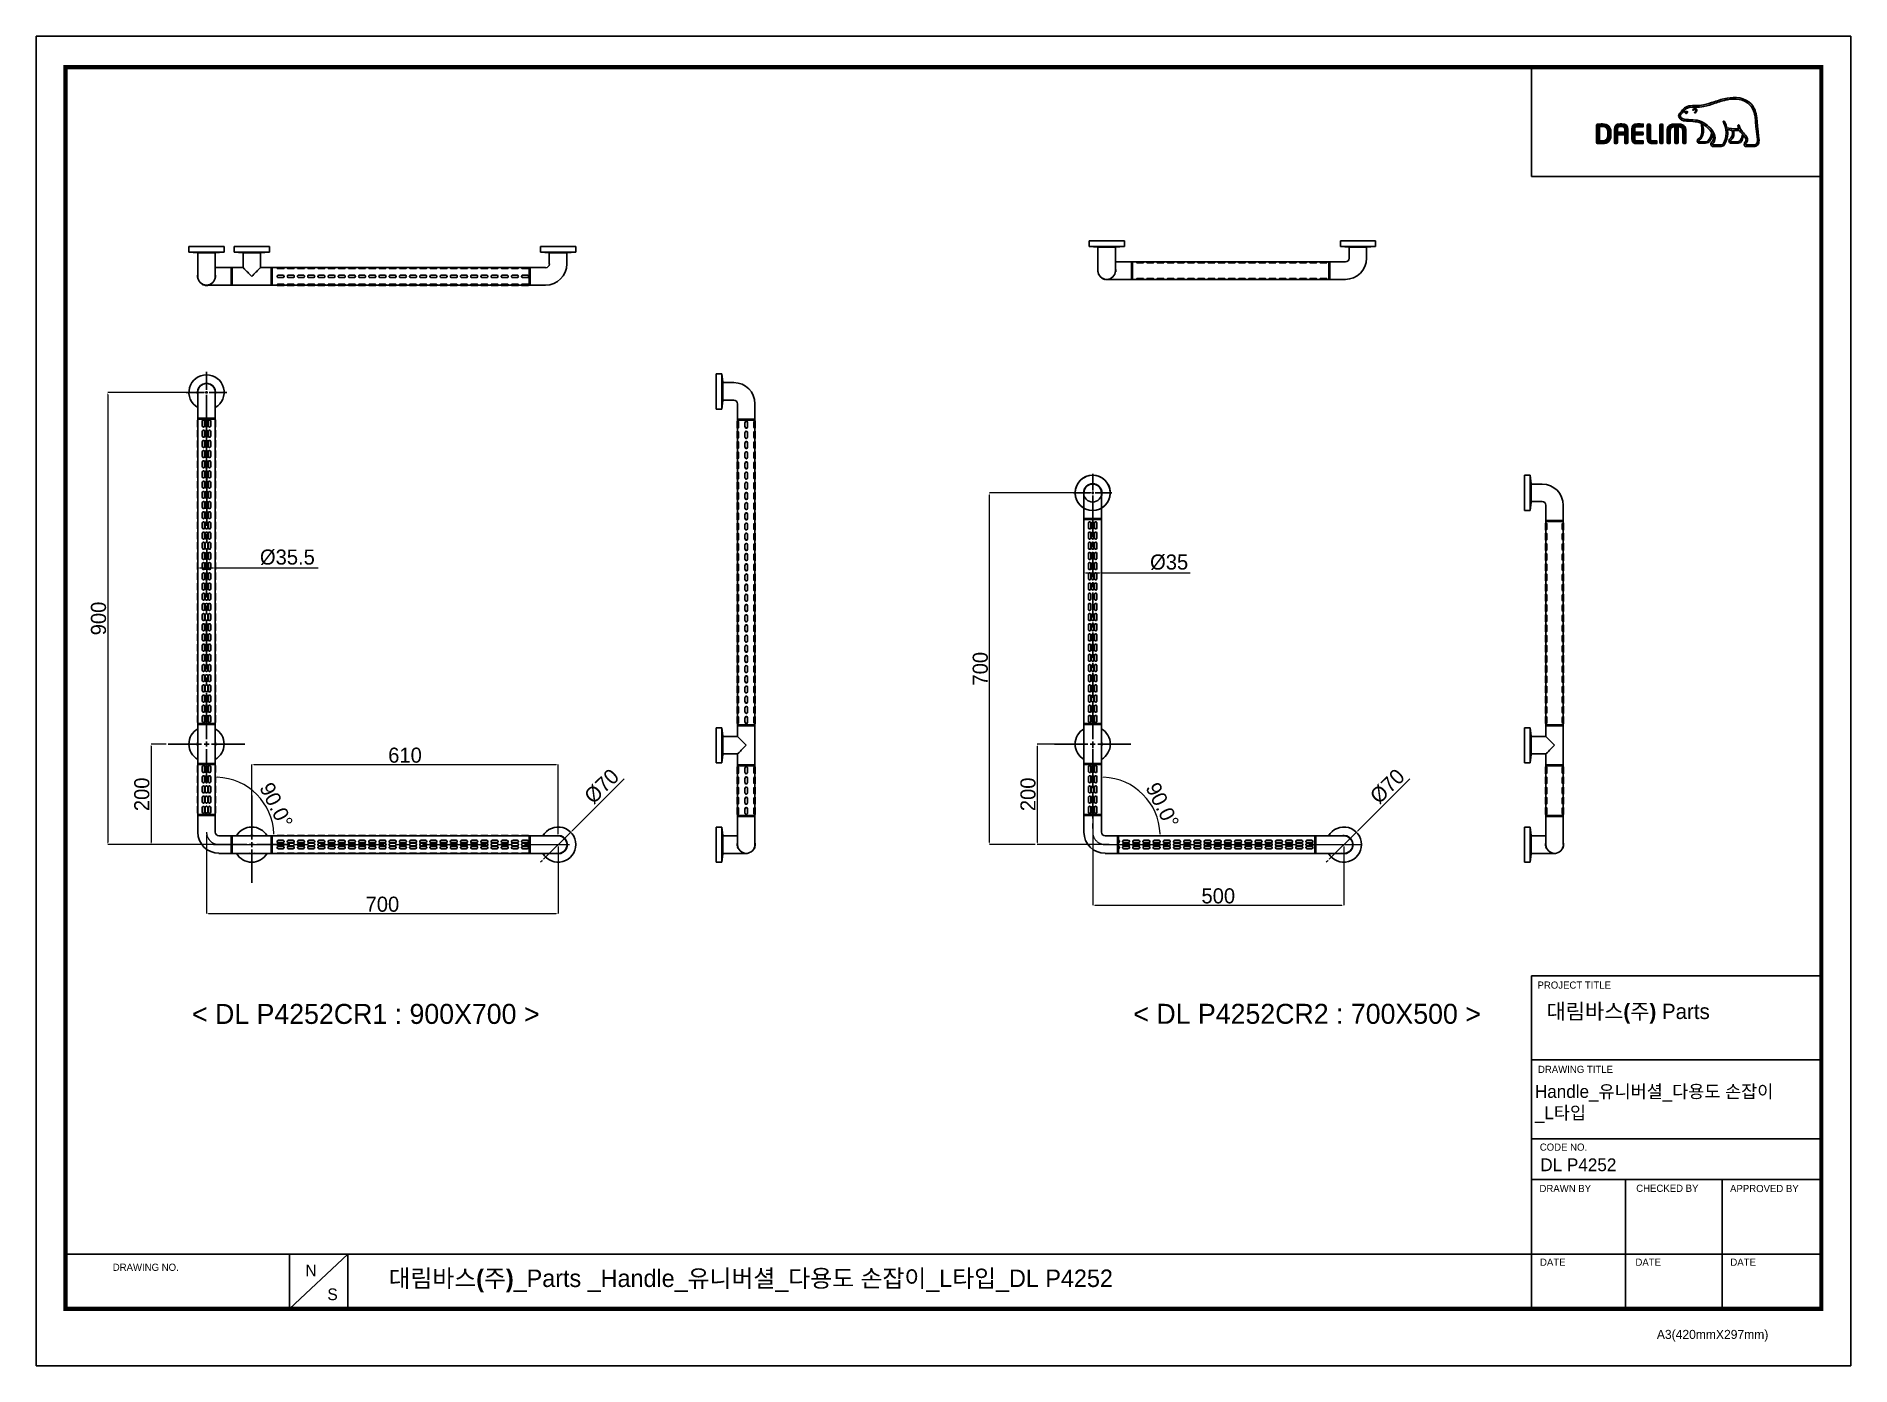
# Model space of a CAD drawing. Extents: x 0 to 3611, y 0 to 2646.
import ezdxf

# ---------------------------------------------------------------- set-up
doc = ezdxf.new("R2010")
doc.units = 0
doc.header["$LTSCALE"] = 10
doc.header["$MEASUREMENT"] = 0
doc.header["$PDMODE"] = 3
doc.header["$PDSIZE"] = -10
for name, pattern in [('CENTER2', [28.575, 19.05, -3.175, 3.175, -3.175]), ('CENTER2S', [16, 10, -2, 2, -2]), ('CENTERX2', [20.32, 12.7, -2.54, 2.54, -2.54])]:
    doc.linetypes.add(name, pattern=pattern)
doc.layers.get('0').update_dxf_attribs({"linetype": 'CONTINUOUS'})
doc.layers.get('DEFPOINTS').update_dxf_attribs({"linetype": 'CONTINUOUS'})
doc.layers.add('10', color=7, linetype='CONTINUOUS')
doc.layers.add('레이어 1', color=7, linetype='CONTINUOUS')
doc.layers.add('中心线层', color=1, linetype='CENTERX2', lineweight=25)
doc.styles.add('Daelim Dimension', font='')
doc.styles.get('Daelim Dimension').set_extended_font_data('나눔고딕')
doc.dimstyles.new('DEFAULT', dxfattribs={"dimscale": 2, "dimtxt": 2, "dimasz": 2, "dimexe": 0, "dimexo": 2, "dimgap": 1, "dimtad": 1, "dimdec": 0, "dimzin": 9, "dimdsep": 46, "dimtxsty": 'Daelim Dimension', "dimcen": 0.5, "dimclrd": 5, "dimclre": 5, "dimclrt": 256, "dimadec": 1, "dimazin": 0, "dimtfac": 1, "dimtdec": 0, "dimtix": 1, "dimtmove": 0, "dimatfit": 3, "dimfxl": 1, "dimtolj": 1, "dimtzin": 1, "dimlwd": 9, "dimlwe": 9, "dimarcsym": 0})

msp = doc.modelspace()

# ---------------------------------------------------------------- texts
at = {"color": 5, "ltscale": 40, "style": 'Daelim Dimension'}
for s, height, p in [('PROJECT TITLE', 14.249, (2987.6, 750.4)), ('DRAWING TITLE', 14.249, (2988.5, 582.7)), ('CODE NO.', 14.25, (2992.1, 427.9)), ('DRAWN BY', 14.25, (2991.5, 345.7)), ('CHECKED BY', 14.25, (3184, 346)), ('APPROVED BY', 14.249, (3370.8, 345.5)), ('DRAWING NO.', 14.249, (152.2, 188.8)), ('DATE', 14.25, (2992.6, 198.9)), ('DATE', 14.25, (3182.5, 198.9)), ('DATE', 14.25, (3371.4, 198.9)), ('A3(420mmX297mm)', 17.984, (3225.1, 53.3))]:
    msp.add_text(s, height=height, dxfattribs=at).set_placement(p)
at = {"attachment_point": 1, "style": 'Daelim Dimension'}
for s, insert, char_height, width in [('{\\fPretendard Variable SemiBold|b0|i0|c129|p2;\\C7;대림바스(주)} Parts', (3005.6, 720.4), 30.473, 489.769), ('Handle_유니버셜_다용도 손잡이\\P_L타입', (2982.4, 558.5), 25.439, 592.575), ('DL P4252', (2993.2, 412.6), 25.44, 428.116), ('N', (535.4, 201.3), 23.3, 32.544), ('S', (579.2, 153.8), 23.3, 32.544)]:
    msp.add_mtext(s, dxfattribs=dict(at, insert=insert, char_height=char_height, width=width))
at = {"color": 2, "attachment_point": 1, "style": 'Daelim Dimension'}
for s, insert, char_height, width in [('< DL P4252CR1 : 900X700 >', (309.9, 720), 39.749, 1064.418), ('< DL P4252CR2 : 700X500 >', (2183.3, 720.2), 39.749, 886.195), ('{\\fPretendard Variable SemiBold|b0|i0|c129|p2;대림바스(주)}_Parts _Handle_유니버셜_다용도 손잡이_L타입_DL P4252', (701.1, 191.4), 34.752, 2055.62)]:
    msp.add_mtext(s, dxfattribs=dict(at, insert=insert, char_height=char_height, width=width))

# ---------------------------------------------------------------- blocks, each defined once
blk = doc.blocks.new('SW_CENTERMARKSYMBOL_0')
at = {"layer": '中心线层', "color": 0}
for p, q in [((0, 1.25), (0, 9.5625)), ((-1.25, 0), (-9.5625, 0)), ((0, 0), (-0.625, 0)), ((0, 0), (0, 0.625)), ((0, 0), (0, -0.625)), ((0, 0), (0.625, 0)), ((1.25, 0), (9.5625, 0)), ((0, -1.25), (0, -9.5625))]:
    blk.add_line(p, q, dxfattribs=at)
blk = doc.blocks.new('SW_CENTERMARKSYMBOL_2')
at = {"layer": '10', "color": 0}
for p, q in [((0, 0.62), (0, 5.12)), ((-0.62, 0), (-5.12, 0)), ((0, 0), (-0.31, 0)), ((0, 0), (0, 0.31)), ((0, 0), (0, -0.31)), ((0, 0), (0.31, 0)), ((0.62, 0), (5.12, 0)), ((0, -0.62), (0, -21.95))]:
    blk.add_line(p, q, dxfattribs=at)
blk = doc.blocks.new('*D6')
at = {"color": 5, "lineweight": 9, "transparency": 16777216}
for p, q in [((428.8, 1059.2), (428.8, 1196.6)), ((432.8, 1196.6), (1034.8, 1196.6)), ((1038.8, 1058.5), (1038.8, 1196.6))]:
    blk.add_line(p, q, dxfattribs=at)
at = {"color": 5, "transparency": 16777216}
for points in [[(432.8, 1197.3), (432.8, 1195.9), (428.8, 1196.6)], [(1034.8, 1197.3), (1034.8, 1195.9), (1038.8, 1196.6)]]:
    blk.add_solid(points, dxfattribs=at)
at = {"layer": 'DEFPOINTS', "color": 0, "transparency": 16777216}
for p in [(1038.8, 1196.6), (428.8, 1055.2), (1038.8, 1054.5)]:
    blk.add_point(p, dxfattribs=at)
at = {"color": 7, "transparency": 16777216, "insert": (733.8, 1214.9), "char_height": 30, "attachment_point": 5, "style": 'Daelim Dimension'}
blk.add_mtext('\\A1;610', dxfattribs=at)
blk = doc.blocks.new('*D2')
at = {"color": 5, "lineweight": 9, "transparency": 16777216}
for p, q in [((338.8, 1056.6), (338.8, 900.1)), ((1038.8, 1033), (1038.8, 900.1)), ((342.8, 900.1), (1034.8, 900.1))]:
    blk.add_line(p, q, dxfattribs=at)
at = {"color": 5, "transparency": 16777216}
for points in [[(342.8, 900.8), (342.8, 899.5), (338.8, 900.1)], [(1034.8, 900.8), (1034.8, 899.5), (1038.8, 900.1)]]:
    blk.add_solid(points, dxfattribs=at)
at = {"layer": 'DEFPOINTS', "color": 0, "transparency": 16777216}
for p in [(338.8, 1060.6), (1038.8, 1037), (1038.8, 900.1)]:
    blk.add_point(p, dxfattribs=at)
at = {"color": 7, "transparency": 16777216, "insert": (688.8, 918.3), "char_height": 30, "attachment_point": 5, "style": 'Daelim Dimension'}
blk.add_mtext('\\A1;700', dxfattribs=at)
blk = doc.blocks.new('*D7')
at = {"color": 5, "lineweight": 9, "transparency": 16777216}
for p, q in [((1170.1, 1167.8), (1066.4, 1064.6)), ((1009.3, 1007.8), (1063.6, 1061.8)), ((1006.5, 1005), (1003.6, 1002.1))]:
    blk.add_line(p, q, dxfattribs=at)
at = {"color": 5, "transparency": 16777216}
for points in [[(1065.9, 1065.1), (1066.9, 1064.1), (1063.6, 1061.8)], [(1006, 1005.4), (1007, 1004.5), (1009.3, 1007.8)]]:
    blk.add_solid(points, dxfattribs=at)
at = {"layer": 'DEFPOINTS', "color": 0, "transparency": 16777216}
for p in [(1063.6, 1061.8), (1009.3, 1007.8)]:
    blk.add_point(p, dxfattribs=at)
at = {"color": 7, "transparency": 16777216, "insert": (1125.3, 1153.1), "char_height": 30, "attachment_point": 5, "rotation": 44.8598, "style": 'Daelim Dimension'}
blk.add_mtext('\\A1;%%C70', dxfattribs=at)
blk = doc.blocks.new('*D8')
at = {"color": 5, "lineweight": 9, "transparency": 16777216}
for p, q in [((321.4, 1566.3), (321.4, 1587.6)), ((325.4, 1587.6), (352.2, 1587.6)), ((356.2, 1566.3), (356.2, 1587.6)), ((356.2, 1587.6), (560.9, 1587.6))]:
    blk.add_line(p, q, dxfattribs=at)
at = {"color": 5, "transparency": 16777216}
for points in [[(325.4, 1588.3), (325.4, 1586.9), (321.4, 1587.6)], [(352.2, 1588.3), (352.2, 1586.9), (356.2, 1587.6)]]:
    blk.add_solid(points, dxfattribs=at)
at = {"layer": 'DEFPOINTS', "color": 0, "transparency": 16777216}
for p in [(321.4, 1562.3), (356.2, 1587.6), (356.2, 1562.3)]:
    blk.add_point(p, dxfattribs=at)
at = {"color": 7, "transparency": 16777216, "insert": (499.7, 1608.8), "char_height": 30, "attachment_point": 5, "style": 'Daelim Dimension'}
blk.add_mtext('\\A1;%%C35.5', dxfattribs=at)
blk = doc.blocks.new('*D9')
at = {"color": 5, "lineweight": 9, "transparency": 16777216}
for p, q in [((356.2, 1143.9), (356.2, 1171.2)), ((398.4, 1054.5), (472.9, 1054.5))]:
    blk.add_line(p, q, dxfattribs=at)
blk.add_arc((356.2, 1054.5), 116.7, 1.9644, 88.0356, dxfattribs=at)
at = {"color": 5, "transparency": 16777216}
for points in [[(360.2, 1170.4), (360.2, 1171.8), (356.2, 1171.2)], [(473.5, 1058.5), (472.1, 1058.5), (472.9, 1054.5)]]:
    blk.add_solid(points, dxfattribs=at)
at = {"layer": 'DEFPOINTS', "color": 0, "transparency": 16777216}
for p in [(414.5, 1155.5), (356.2, 1139.9), (356.2, 1133.5), (363.6, 1054.5), (394.4, 1054.5)]:
    blk.add_point(p, dxfattribs=at)
at = {"color": 7, "transparency": 16777216, "insert": (477.5, 1115.4), "char_height": 30, "attachment_point": 5, "rotation": 296.6569, "style": 'Daelim Dimension'}
blk.add_mtext('\\A1;90.0°', dxfattribs=at)
blk = doc.blocks.new('*D10')
at = {"color": 5, "lineweight": 9, "transparency": 16777216}
for p, q in [((334.8, 1937.1), (142.3, 1937.1)), ((142.3, 1933.1), (142.3, 1041.1)), ((371.9, 1037.1), (142.3, 1037.1))]:
    blk.add_line(p, q, dxfattribs=at)
at = {"color": 5, "transparency": 16777216}
for points in [[(141.6, 1933.1), (142.9, 1933.1), (142.3, 1937.1)], [(141.6, 1041.1), (142.9, 1041.1), (142.3, 1037.1)]]:
    blk.add_solid(points, dxfattribs=at)
at = {"layer": 'DEFPOINTS', "color": 0, "transparency": 16777216}
for p in [(338.8, 1937.1), (142.3, 1037.1), (375.9, 1037.1)]:
    blk.add_point(p, dxfattribs=at)
at = {"color": 7, "transparency": 16777216, "insert": (123.9, 1487.1), "char_height": 30, "attachment_point": 5, "rotation": 90, "style": 'Daelim Dimension'}
blk.add_mtext('\\A1;900', dxfattribs=at)
blk = doc.blocks.new('*D11')
at = {"color": 5, "lineweight": 9, "transparency": 16777216}
for p, q in [((258.8, 1237.1), (228.3, 1237.1)), ((228.3, 1233.1), (228.3, 1041.1)), ((371.4, 1037.1), (228.3, 1037.1))]:
    blk.add_line(p, q, dxfattribs=at)
at = {"color": 5, "transparency": 16777216}
for points in [[(227.7, 1233.1), (229, 1233.1), (228.3, 1237.1)], [(227.7, 1041.1), (229, 1041.1), (228.3, 1037.1)]]:
    blk.add_solid(points, dxfattribs=at)
at = {"layer": 'DEFPOINTS', "color": 0, "transparency": 16777216}
for p in [(262.8, 1237.1), (228.3, 1037.1), (375.4, 1037.1)]:
    blk.add_point(p, dxfattribs=at)
at = {"color": 7, "transparency": 16777216, "insert": (210.1, 1137.1), "char_height": 30, "attachment_point": 5, "rotation": 90, "style": 'Daelim Dimension'}
blk.add_mtext('\\A1;200', dxfattribs=at)
blk = doc.blocks.new('*D3')
at = {"color": 5, "lineweight": 9, "transparency": 16777216}
for p, q in [((2085, 1566.3), (2085, 1577.7)), ((2089, 1577.7), (2115.8, 1577.7)), ((2119.8, 1566.3), (2119.8, 1577.7)), ((2119.8, 1577.7), (2296.2, 1577.7))]:
    blk.add_line(p, q, dxfattribs=at)
at = {"color": 5, "transparency": 16777216}
for points in [[(2089, 1578.4), (2089, 1577), (2085, 1577.7)], [(2115.8, 1578.4), (2115.8, 1577), (2119.8, 1577.7)]]:
    blk.add_solid(points, dxfattribs=at)
at = {"layer": 'DEFPOINTS', "color": 0, "transparency": 16777216}
for p in [(2085, 1562.3), (2119.8, 1577.7), (2119.8, 1562.3)]:
    blk.add_point(p, dxfattribs=at)
at = {"color": 7, "transparency": 16777216, "insert": (2254.5, 1598.9), "char_height": 30, "attachment_point": 5, "style": 'Daelim Dimension'}
blk.add_mtext('\\A1;%%C35', dxfattribs=at)
blk = doc.blocks.new('*D4')
at = {"color": 5, "lineweight": 9, "transparency": 16777216}
for p, q in [((2119.8, 1143.9), (2119.8, 1171.2)), ((2162, 1054.5), (2236.5, 1054.5))]:
    blk.add_line(p, q, dxfattribs=at)
blk.add_arc((2119.8, 1054.5), 116.7, 1.9644, 88.0356, dxfattribs=at)
at = {"color": 5, "transparency": 16777216}
for points in [[(2123.8, 1170.4), (2123.8, 1171.8), (2119.8, 1171.2)], [(2237.1, 1058.5), (2235.7, 1058.5), (2236.5, 1054.5)]]:
    blk.add_solid(points, dxfattribs=at)
at = {"layer": 'DEFPOINTS', "color": 0, "transparency": 16777216}
for p in [(2178.1, 1155.5), (2119.8, 1139.9), (2119.8, 1133.5), (2127.2, 1054.5), (2158, 1054.5)]:
    blk.add_point(p, dxfattribs=at)
at = {"color": 7, "transparency": 16777216, "insert": (2241.1, 1115.4), "char_height": 30, "attachment_point": 5, "rotation": 296.6569, "style": 'Daelim Dimension'}
blk.add_mtext('\\A1;90.0°', dxfattribs=at)
blk = doc.blocks.new('*D5')
at = {"color": 5, "lineweight": 9, "transparency": 16777216}
for p, q in [((2063.4, 1237.1), (1991.9, 1237.1)), ((1991.9, 1233.1), (1991.9, 1041.1)), ((2135, 1037.1), (1991.9, 1037.1))]:
    blk.add_line(p, q, dxfattribs=at)
at = {"color": 5, "transparency": 16777216}
for points in [[(1991.3, 1233.1), (1992.6, 1233.1), (1991.9, 1237.1)], [(1991.3, 1041.1), (1992.6, 1041.1), (1991.9, 1037.1)]]:
    blk.add_solid(points, dxfattribs=at)
at = {"layer": 'DEFPOINTS', "color": 0, "transparency": 16777216}
for p in [(2067.4, 1237.1), (1991.9, 1037.1), (2139, 1037.1)]:
    blk.add_point(p, dxfattribs=at)
at = {"color": 7, "transparency": 16777216, "insert": (1973.7, 1137.1), "char_height": 30, "attachment_point": 5, "rotation": 90, "style": 'Daelim Dimension'}
blk.add_mtext('\\A1;200', dxfattribs=at)
blk = doc.blocks.new('*D12')
at = {"color": 5, "lineweight": 9, "transparency": 16777216}
for p, q in [((2102.4, 1095.4), (2102.4, 916.6)), ((2602.3, 1033.1), (2602.3, 916.6)), ((2106.4, 916.6), (2598.3, 916.6))]:
    blk.add_line(p, q, dxfattribs=at)
at = {"color": 5, "transparency": 16777216}
for points in [[(2106.4, 917.3), (2106.4, 916), (2102.4, 916.6)], [(2598.3, 917.3), (2598.3, 916), (2602.3, 916.6)]]:
    blk.add_solid(points, dxfattribs=at)
at = {"layer": 'DEFPOINTS', "color": 0, "transparency": 16777216}
for p in [(2102.4, 1099.4), (2602.3, 1037.1), (2602.3, 916.6)]:
    blk.add_point(p, dxfattribs=at)
at = {"color": 7, "transparency": 16777216, "insert": (2352.3, 934.9), "char_height": 30, "attachment_point": 5, "style": 'Daelim Dimension'}
blk.add_mtext('\\A1;500', dxfattribs=at)
blk = doc.blocks.new('*D13')
at = {"color": 5, "lineweight": 9, "transparency": 16777216}
for p, q in [((2098.4, 1737.1), (1897, 1737.1)), ((1897, 1041.1), (1897, 1733.1)), ((1987.9, 1037.1), (1897, 1037.1))]:
    blk.add_line(p, q, dxfattribs=at)
at = {"color": 5, "transparency": 16777216}
for points in [[(1896.3, 1733.1), (1897.6, 1733.1), (1897, 1737.1)], [(1896.3, 1041.1), (1897.6, 1041.1), (1897, 1037.1)]]:
    blk.add_solid(points, dxfattribs=at)
at = {"layer": 'DEFPOINTS', "color": 0, "transparency": 16777216}
for p in [(1897, 1737.1), (2102.4, 1737.1), (1991.9, 1037.1)]:
    blk.add_point(p, dxfattribs=at)
at = {"color": 7, "transparency": 16777216, "insert": (1878.7, 1387.1), "char_height": 30, "attachment_point": 5, "rotation": 90, "style": 'Daelim Dimension'}
blk.add_mtext('\\A1;700', dxfattribs=at)
blk = doc.blocks.new('*D14')
at = {"color": 5, "lineweight": 9, "transparency": 16777216}
for p, q in [((2733.7, 1167.8), (2630, 1064.6)), ((2572.9, 1007.8), (2627.2, 1061.8)), ((2570.1, 1005), (2567.2, 1002.1))]:
    blk.add_line(p, q, dxfattribs=at)
at = {"color": 5, "transparency": 16777216}
for points in [[(2629.5, 1065.1), (2630.5, 1064.1), (2627.2, 1061.8)], [(2569.6, 1005.4), (2570.5, 1004.5), (2572.9, 1007.8)]]:
    blk.add_solid(points, dxfattribs=at)
at = {"layer": 'DEFPOINTS', "color": 0, "transparency": 16777216}
for p in [(2627.2, 1061.8), (2572.9, 1007.8)]:
    blk.add_point(p, dxfattribs=at)
at = {"color": 7, "transparency": 16777216, "insert": (2688.9, 1153.1), "char_height": 30, "attachment_point": 5, "rotation": 44.8598, "style": 'Daelim Dimension'}
blk.add_mtext('\\A1;%%C70', dxfattribs=at)

# ---------------------------------------------------------------- dimensions: what is measured, and where the dimension line sits
for base, p1, p2, picture, middle in [((142.3, 1037.1), (338.8, 1937.1), (375.9, 1037.1), '*D10', (123.9, 1487.1)), ((1897, 1737.1), (1991.9, 1037.1), (2102.4, 1737.1), '*D13', (1878.7, 1387.1)), ((228.3, 1037.1), (262.8, 1237.1), (375.4, 1037.1), '*D11', (210.1, 1137.1)), ((1991.9, 1037.1), (2067.4, 1237.1), (2139, 1037.1), '*D5', (1973.7, 1137.1))]:
    dim = msp.add_linear_dim(base=base, p1=p1, p2=p2, angle=90, dimstyle='DEFAULT', override={"dimtxt": 15, "dimclrd": 5, "dimclre": 5, "dimclrt": 7})
    dim.commit()
    dim.dimension.update_dxf_attribs({"geometry": picture, "text_midpoint": middle})
at = {"color": 5}
for base, p1, p2, text, picture, middle in [((356.2, 1587.6), (321.4, 1562.3), (356.2, 1562.3), '%%C35.5', '*D8', (499.7, 1587.6)), ((2119.8, 1577.7), (2085, 1562.3), (2119.8, 1562.3), '%%C35', '*D3', (2254.5, 1577.7))]:
    dim = msp.add_linear_dim(base=base, p1=p1, p2=p2, text=text, dimstyle='DEFAULT', override={"dimtxt": 15, "dimclrd": 5, "dimclre": 5, "dimclrt": 7}, dxfattribs=at)
    dim.commit()
    dim.dimension.update_dxf_attribs({"geometry": picture, "text_midpoint": middle, "dimtype": 128})
for base, p1, p2, text, picture, middle in [((1038.8, 1196.6), (428.8, 1055.2), (1038.8, 1054.5), '610', '*D6', (733.8, 1214.9)), ((2602.3, 916.6), (2102.4, 1099.4), (2602.3, 1037.1), '500', '*D12', (2352.3, 934.9)), ((1038.8, 900.1), (338.8, 1060.6), (1038.8, 1037), '700', '*D2', (688.8, 918.3))]:
    dim = msp.add_linear_dim(base=base, p1=p1, p2=p2, text=text, dimstyle='DEFAULT', override={"dimtxt": 15, "dimclrd": 5, "dimclre": 5, "dimclrt": 7})
    dim.commit()
    dim.dimension.update_dxf_attribs({"geometry": picture, "text_midpoint": middle})
for p1, p2, picture, middle in [((1009.3, 1007.8), (1063.6, 1061.8), '*D7', (1140.3, 1138.1)), ((2572.9, 1007.8), (2627.2, 1061.8), '*D14', (2703.9, 1138.1))]:
    dim = msp.add_diameter_dim_2p(p1=p1, p2=p2, text='%%C70', dimstyle='DEFAULT', override={"dimtxt": 15, "dimclrd": 5, "dimclrt": 7})
    dim.commit()
    dim.dimension.update_dxf_attribs({"geometry": picture, "text_midpoint": middle, "dimtype": 131})
for base, line1, line2, picture, middle in [((414.5, 1155.5), ((394.4, 1054.5), (363.6, 1054.5)), ((356.2, 1133.5), (356.2, 1139.9)), '*D9', (460.5, 1106.8)), ((2178.1, 1155.5), ((2158, 1054.5), (2127.2, 1054.5)), ((2119.8, 1133.5), (2119.8, 1139.9)), '*D4', (2224.1, 1106.8))]:
    dim = msp.add_angular_dim_2l(base=base, line1=line1, line2=line2, dimstyle='DEFAULT', override={"dimtxt": 15, "dimclrd": 5, "dimclre": 5, "dimclrt": 7}, dxfattribs=at)
    dim.commit()
    dim.dimension.update_dxf_attribs({"geometry": picture, "text_midpoint": middle, "dimtype": 130})

# ---------------------------------------------------------------- hatches: boundary and pattern name
at = {"layer": '레이어 1'}
h = msp.add_hatch(color=5, dxfattribs=at)
h.dxf.hatch_style = 1
edge = h.paths.add_edge_path(flags=16)
edge.add_spline(control_points=[(3423.2, 2431.5), (3421.7, 2429.8), (3419.7, 2429.7), (3419.6, 2429.7), (3419.6, 2429.7), (3403.8, 2429.7), (3403.8, 2429.7), (3403.2, 2429.7), (3402.7, 2429.9), (3402.4, 2430.2), (3402.2, 2430.4), (3402.1, 2430.8), (3402.1, 2431.2), (3402.1, 2432.1), (3402.7, 2432.9), (3403.4, 2433.8), (3404.1, 2434.6), (3404.7, 2435.4), (3405, 2436.4), (3405.9, 2438.7), (3405.8, 2441.2), (3404.8, 2443.4), (3402.9, 2447.3), (3400.1, 2450.5), (3397.4, 2453.5), (3397.4, 2453.5), (3396.5, 2454.5), (3396.5, 2454.5), (3393, 2458.4), (3389.4, 2462.4), (3389.1, 2467.9), (3389.1, 2469), (3388.6, 2469.6), (3387.9, 2469.6), (3387.9, 2469.6), (3386.9, 2469.1), (3386.8, 2469.1), (3386.6, 2468.8), (3386.4, 2468.3), (3386.4, 2467.8), (3386.4, 2467.8), (3386.4, 2467.6), (3386.4, 2467.6), (3386.5, 2465.6), (3387, 2463.7), (3387.8, 2461.7), (3387.8, 2461.7), (3387.9, 2461.5), (3387.9, 2461.5), (3387.9, 2461.5), (3387.7, 2461.5), (3387.7, 2461.5), (3377.5, 2461.1), (3367.6, 2463), (3364.6, 2463.7), (3362.8, 2471), (3359.9, 2475.8), (3359.8, 2476), (3359.5, 2476.4), (3359.2, 2476.7), (3358.8, 2476.8), (3358.8, 2476.8), (3358, 2476.6), (3357.9, 2476.6), (3357.8, 2476.5), (3357.7, 2476.3), (3357.3, 2475.9), (3357.3, 2475.9), (3357.3, 2475.5), (3357.3, 2475.5), (3357.3, 2475.5), (3357.5, 2474.6), (3357.5, 2474.6), (3357.8, 2474.2), (3363, 2465), (3363, 2452.9), (3363, 2445.5), (3361, 2438.4), (3357.2, 2432), (3356.2, 2430.4), (3355, 2429.7), (3353.2, 2429.7), (3353.2, 2429.7), (3337.6, 2429.7), (3337.6, 2429.7), (3337.1, 2429.7), (3336, 2430.1), (3336, 2431.2), (3336, 2431.9), (3336.6, 2432.9), (3337.5, 2434), (3344, 2441.2), (3340.3, 2452.5), (3334, 2460), (3328, 2467.2), (3318.2, 2476.2), (3305.5, 2478.5), (3301.1, 2479.2), (3293.7, 2479.7), (3287.8, 2480), (3287.8, 2480), (3281.8, 2480.4), (3281.8, 2480.4), (3278.7, 2480.6), (3273.6, 2482.5), (3272, 2485.5), (3271.4, 2486.7), (3271.5, 2487.9), (3272.3, 2489.3), (3272.8, 2490.2), (3273.5, 2490.9), (3274.4, 2491.8), (3275.4, 2492.8), (3276.4, 2493.8), (3277.2, 2495.2), (3277.2, 2495.2), (3277.4, 2495.6), (3277.4, 2495.6), (3280.4, 2501.4), (3286.7, 2504.4), (3295.9, 2504.7), (3295.9, 2504.7), (3301.1, 2504.7), (3301.1, 2504.7), (3306.8, 2504.8), (3313.3, 2504.8), (3318.7, 2506), (3326.2, 2507.6), (3333.7, 2510.1), (3340.3, 2512.4), (3340.3, 2512.4), (3340.5, 2512.5), (3340.5, 2512.5), (3348.7, 2515.3), (3357.2, 2518.2), (3365.9, 2519.6), (3379.8, 2521.9), (3398.8, 2521.8), (3410.8, 2508.3), (3416.4, 2502.1), (3419.8, 2493.5), (3421, 2482.9), (3421, 2482.9), (3420.9, 2482.9), (3420.9, 2482.9), (3421, 2482.7), (3421.1, 2481.5), (3421.6, 2474.7), (3421.7, 2471.4), (3421.9, 2468.1), (3422.7, 2461.8), (3422.7, 2461.8), (3425.1, 2440.8), (3425.1, 2440.8), (3425.1, 2440.8), (3425.3, 2438.3), (3425.3, 2438.3), (3425.3, 2435.3), (3424.6, 2433), (3423.2, 2431.5)], knot_values=[0, 0, 0, 0, 1, 1, 1, 2, 2, 2, 3, 3, 3, 4, 4, 4, 5, 5, 5, 6, 6, 6, 7, 7, 7, 8, 8, 8, 9, 9, 9, 10, 10, 10, 11, 11, 11, 12, 12, 12, 13, 13, 13, 14, 14, 14, 15, 15, 15, 16, 16, 16, 17, 17, 17, 18, 18, 18, 19, 19, 19, 20, 20, 20, 21, 21, 21, 22, 22, 22, 23, 23, 23, 24, 24, 24, 25, 25, 25, 26, 26, 26, 27, 27, 27, 28, 28, 28, 29, 29, 29, 30, 30, 30, 31, 31, 31, 32, 32, 32, 33, 33, 33, 34, 34, 34, 35, 35, 35, 36, 36, 36, 37, 37, 37, 38, 38, 38, 39, 39, 39, 40, 40, 40, 41, 41, 41, 42, 42, 42, 43, 43, 43, 44, 44, 44, 45, 45, 45, 46, 46, 46, 47, 47, 47, 48, 48, 48, 49, 49, 49, 50, 50, 50, 51, 51, 51, 52, 52, 52, 53, 53, 53, 53], degree=3, periodic=0)
edge = h.paths.add_edge_path(flags=16)
edge.add_spline(control_points=[(3386.6, 2436), (3386.6, 2436), (3373.7, 2436), (3373.7, 2436), (3372.7, 2436), (3372, 2436.8), (3372, 2437.8), (3372, 2438.4), (3372.6, 2439.3), (3373.1, 2439.9), (3375.8, 2442.4), (3378.5, 2445.9), (3378.5, 2452.5), (3378.5, 2452.5), (3378.3, 2455.4), (3378.3, 2455.5), (3378.3, 2455.5), (3377.8, 2458.4), (3377.8, 2458.4), (3377.8, 2458.4), (3377.8, 2458.5), (3377.8, 2458.5), (3377.8, 2458.5), (3378, 2458.5), (3378, 2458.5), (3380.4, 2458.4), (3385.1, 2458.1), (3389.5, 2458.3), (3390.7, 2456.5), (3392.5, 2454.2), (3395.2, 2451.1), (3395.1, 2449.5), (3393.8, 2436), (3386.6, 2436)], knot_values=[0, 0, 0, 0, 1, 1, 1, 2, 2, 2, 3, 3, 3, 4, 4, 4, 5, 5, 5, 6, 6, 6, 7, 7, 7, 8, 8, 8, 9, 9, 9, 10, 10, 10, 11, 11, 11, 11], degree=3, periodic=0)
edge = h.paths.add_edge_path(flags=16)
edge.add_spline(control_points=[(3321.8, 2436), (3321.8, 2436), (3310.5, 2436), (3310.5, 2436), (3309.6, 2436), (3308.7, 2436.7), (3308.7, 2437.8), (3308.7, 2438.4), (3309.2, 2439.2), (3310.2, 2439.9), (3313, 2442.2), (3317.4, 2445.7), (3317.9, 2455.2), (3317.9, 2455.2), (3317.9, 2457.9), (3317.9, 2457.9), (3317.9, 2461.9), (3317, 2466.8), (3316.1, 2471.2), (3316.1, 2471.2), (3316, 2471.7), (3316, 2471.7), (3316, 2471.7), (3316.3, 2471.4), (3316.3, 2471.4), (3318, 2470.3), (3327.3, 2464), (3333.9, 2454.8), (3333.3, 2450.4), (3330.9, 2436), (3321.8, 2436)], knot_values=[0, 0, 0, 0, 1, 1, 1, 2, 2, 2, 3, 3, 3, 4, 4, 4, 5, 5, 5, 6, 6, 6, 7, 7, 7, 8, 8, 8, 9, 9, 9, 10, 10, 10, 10], degree=3, periodic=0)
edge = h.paths.add_edge_path()
edge.add_spline(control_points=[(3428.3, 2441.2), (3428.3, 2441.2), (3425.9, 2462.2), (3425.9, 2462.2), (3425, 2468.5), (3424.9, 2471.9), (3424.8, 2474.9), (3424.8, 2474.9), (3424.2, 2483.2), (3424.2, 2483.2), (3422.9, 2494.6), (3419.2, 2503.7), (3413.2, 2510.5), (3400.3, 2525), (3380, 2525.2), (3365.4, 2522.8), (3356.3, 2521.3), (3347.7, 2518.3), (3339.4, 2515.5), (3339.4, 2515.5), (3339.1, 2515.4), (3339.1, 2515.4), (3332.6, 2513.2), (3325.2, 2510.6), (3318, 2509.1), (3313, 2508), (3306.8, 2508), (3301.2, 2507.9), (3301.2, 2507.9), (3295.8, 2507.9), (3295.8, 2507.9), (3285.3, 2507.6), (3278.2, 2504), (3274.6, 2497.1), (3274.6, 2497.1), (3274.4, 2496.8), (3274.4, 2496.8), (3273.8, 2495.8), (3272.9, 2494.9), (3272.1, 2494.1), (3271.3, 2493.2), (3270.3, 2492.2), (3269.5, 2490.9), (3268.8, 2489.6), (3268.4, 2488.4), (3268.4, 2487.1), (3268.4, 2486), (3268.7, 2485), (3269.2, 2484), (3271.4, 2479.7), (3277.8, 2477.5), (3281.6, 2477.2), (3281.6, 2477.2), (3287.2, 2476.9), (3287.3, 2476.8), (3292.9, 2476.5), (3300.5, 2476.1), (3305, 2475.3), (3307.6, 2474.8), (3310.6, 2473.9), (3313.3, 2472.6), (3313.5, 2471.9), (3314.9, 2465.6), (3314.9, 2457.8), (3314.9, 2457.8), (3314.8, 2455.4), (3314.8, 2455.4), (3314.4, 2447.2), (3310.9, 2444.4), (3308.3, 2442.3), (3308, 2442.1), (3305.7, 2440.1), (3305.5, 2437.8), (3305.4, 2436.5), (3305.7, 2435.3), (3306.5, 2434.4), (3307.4, 2433.5), (3308.7, 2433), (3310.5, 2433), (3310.5, 2433), (3321.8, 2433), (3321.8, 2433), (3330.3, 2433), (3334.5, 2442.2), (3335.8, 2450.7), (3335.8, 2450.7), (3335.8, 2451.9), (3335.8, 2451.9), (3335.8, 2451.9), (3336.1, 2451.3), (3336.1, 2451.3), (3337.2, 2448.9), (3337.9, 2446), (3337.9, 2443.8), (3337.9, 2440.8), (3336.9, 2438.1), (3335.1, 2436.1), (3334.7, 2435.6), (3332.4, 2433.3), (3332.4, 2430.9), (3332.4, 2430.9), (3332.4, 2430.6), (3332.4, 2430.6), (3332.8, 2427.8), (3335, 2426.5), (3337.1, 2426.5), (3337.1, 2426.5), (3353.2, 2426.5), (3353.2, 2426.5), (3356.1, 2426.5), (3358.4, 2427.9), (3359.9, 2430.3), (3364, 2437.1), (3366.1, 2444.5), (3366.1, 2452.3), (3366.1, 2454.7), (3365.9, 2457.3), (3365.4, 2460), (3365.4, 2460), (3365.4, 2460.2), (3365.4, 2460.2), (3365.4, 2460.2), (3365.6, 2460.2), (3365.6, 2460.2), (3367.5, 2459.8), (3370.7, 2459.2), (3374.5, 2458.8), (3374.5, 2458.8), (3374.6, 2458.8), (3374.6, 2458.8), (3374.6, 2458.8), (3375.1, 2455.9), (3375.1, 2455.9), (3375.1, 2455.9), (3375.3, 2455.2), (3375.3, 2455.1), (3375.3, 2455.1), (3375.4, 2452.5), (3375.4, 2452.5), (3375.4, 2446.3), (3372.6, 2443.5), (3371, 2442.1), (3371, 2442.1), (3368.9, 2439.9), (3368.6, 2438), (3368.6, 2438), (3368.6, 2437.4), (3368.6, 2437.4), (3368.6, 2436.8), (3368.7, 2435.6), (3369.8, 2434.5), (3370.7, 2433.5), (3372.2, 2433), (3374.1, 2433), (3374.1, 2433), (3386.6, 2433), (3386.6, 2433), (3394.3, 2433), (3396.5, 2442.7), (3397.5, 2448.1), (3397.5, 2448.1), (3397.5, 2448.7), (3397.5, 2448.7), (3397.5, 2448.7), (3397.8, 2448.3), (3397.8, 2448.3), (3399.6, 2446), (3401.1, 2443.6), (3401.9, 2442), (3402.2, 2441.2), (3402.5, 2440.3), (3402.5, 2439.4), (3402.5, 2439.4), (3402.2, 2437.6), (3402.2, 2437.6), (3401.9, 2436.6), (3401.2, 2435.7), (3400.5, 2434.8), (3399.6, 2433.5), (3398.6, 2432.2), (3398.6, 2430.7), (3398.6, 2430.7), (3398.7, 2429.8), (3398.7, 2429.8), (3399.1, 2427.7), (3400.8, 2426.5), (3403.5, 2426.5), (3403.5, 2426.5), (3419.6, 2426.5), (3419.6, 2426.5), (3419.9, 2426.5), (3423.1, 2426.6), (3425.6, 2429.3), (3427.5, 2431.4), (3428.5, 2434.4), (3428.5, 2438.3), (3428.5, 2438.3), (3428.3, 2441.1), (3428.3, 2441.2)], knot_values=[0, 0, 0, 0, 1, 1, 1, 2, 2, 2, 3, 3, 3, 4, 4, 4, 5, 5, 5, 6, 6, 6, 7, 7, 7, 8, 8, 8, 9, 9, 9, 10, 10, 10, 11, 11, 11, 12, 12, 12, 13, 13, 13, 14, 14, 14, 15, 15, 15, 16, 16, 16, 17, 17, 17, 18, 18, 18, 19, 19, 19, 20, 20, 20, 21, 21, 21, 22, 22, 22, 23, 23, 23, 24, 24, 24, 25, 25, 25, 26, 26, 26, 27, 27, 27, 28, 28, 28, 29, 29, 29, 30, 30, 30, 31, 31, 31, 32, 32, 32, 33, 33, 33, 34, 34, 34, 35, 35, 35, 36, 36, 36, 37, 37, 37, 38, 38, 38, 39, 39, 39, 40, 40, 40, 41, 41, 41, 42, 42, 42, 43, 43, 43, 44, 44, 44, 45, 45, 45, 46, 46, 46, 47, 47, 47, 48, 48, 48, 49, 49, 49, 50, 50, 50, 51, 51, 51, 52, 52, 52, 53, 53, 53, 54, 54, 54, 55, 55, 55, 56, 56, 56, 57, 57, 57, 58, 58, 58, 59, 59, 59, 60, 60, 60, 61, 61, 61, 62, 62, 62, 63, 63, 63, 64, 64, 64, 65, 65, 65, 66, 66, 66, 66], degree=3, periodic=0)
edge = h.paths.add_edge_path(flags=0)
edge.add_spline(control_points=[(3281.3, 2495.6), (3281.3, 2495.6), (3283.6, 2496.7), (3286.6, 2495.5), (3286.6, 2495.5), (3286.9, 2495.4), (3286.4, 2494.7), (3285, 2492.8), (3283.6, 2492.4), (3283.6, 2492.4), (3283.6, 2492.4), (3282.6, 2492.1), (3282.1, 2492.7), (3280.9, 2494.1), (3280.9, 2494.9), (3280.9, 2494.9), (3280.9, 2494.9), (3280.8, 2495.5), (3281.3, 2495.6)], knot_values=[0, 0, 0, 0, 1, 1, 1, 2, 2, 2, 3, 3, 3, 4, 4, 4, 5, 5, 5, 6, 6, 6, 6], degree=3, periodic=0)
edge = h.paths.add_edge_path(flags=0)
edge.add_spline(control_points=[(3296.8, 2499.9), (3296.4, 2499.5), (3296.4, 2498.9), (3296.8, 2498.6), (3297.1, 2498.2), (3297.8, 2498.3), (3298.1, 2498.7), (3298.3, 2498.9), (3300.2, 2501.2), (3301.9, 2500), (3302.5, 2499.6), (3302.8, 2499), (3302.7, 2498.2), (3302.5, 2496.9), (3301.4, 2495.4), (3300.6, 2494.9), (3300.2, 2494.7), (3299.9, 2494.1), (3300.1, 2493.6), (3300.3, 2493.2), (3300.9, 2493), (3301.4, 2493.3), (3302.8, 2493.9), (3304.5, 2496.1), (3304.8, 2498.2), (3304.9, 2499.7), (3304.3, 2500.8), (3303.1, 2501.6), (3300.6, 2503.4), (3297.8, 2501), (3296.8, 2499.9)], knot_values=[0, 0, 0, 0, 1, 1, 1, 2, 2, 2, 3, 3, 3, 4, 4, 4, 5, 5, 5, 6, 6, 6, 7, 7, 7, 8, 8, 8, 9, 9, 9, 10, 10, 10, 10], degree=3, periodic=0)
edge = h.paths.add_edge_path(flags=0)
edge.add_spline(control_points=[(3296.5, 2498.2), (3296.5, 2498.2), (3296.5, 2498.2), (3296.5, 2498.2), (3296.5, 2498.2), (3296.5, 2498.2), (3296.5, 2498.2)], knot_values=[0, 0, 0, 0, 1, 1, 1, 2, 2, 2, 2], degree=3, periodic=0)
h = msp.add_hatch(color=5, dxfattribs=at)
h.dxf.hatch_style = 2
edge = h.paths.add_edge_path()
edge.add_spline(control_points=[(3281.3, 2495.6), (3281.3, 2495.6), (3283.6, 2496.7), (3286.6, 2495.5), (3286.6, 2495.5), (3286.9, 2495.4), (3286.4, 2494.7), (3285, 2492.8), (3283.6, 2492.4), (3283.6, 2492.4), (3283.6, 2492.4), (3282.6, 2492.1), (3282.1, 2492.7), (3280.9, 2494.1), (3280.9, 2494.9), (3280.9, 2494.9), (3280.9, 2494.9), (3280.8, 2495.5), (3281.3, 2495.6)], knot_values=[0, 0, 0, 0, 1, 1, 1, 2, 2, 2, 3, 3, 3, 4, 4, 4, 5, 5, 5, 6, 6, 6, 6], degree=3, periodic=0)
h = msp.add_hatch(color=5, dxfattribs=at)
h.dxf.hatch_style = 2
edge = h.paths.add_edge_path()
edge.add_spline(control_points=[(3296.8, 2499.9), (3296.4, 2499.5), (3296.4, 2498.9), (3296.8, 2498.6), (3297.1, 2498.2), (3297.8, 2498.3), (3298.1, 2498.7), (3298.3, 2498.9), (3300.2, 2501.2), (3301.9, 2500), (3302.5, 2499.6), (3302.8, 2499), (3302.7, 2498.2), (3302.5, 2496.9), (3301.4, 2495.4), (3300.6, 2494.9), (3300.2, 2494.7), (3299.9, 2494.1), (3300.1, 2493.6), (3300.3, 2493.2), (3300.9, 2493), (3301.4, 2493.3), (3302.8, 2493.9), (3304.5, 2496.1), (3304.8, 2498.2), (3304.9, 2499.7), (3304.3, 2500.8), (3303.1, 2501.6), (3300.6, 2503.4), (3297.8, 2501), (3296.8, 2499.9)], knot_values=[0, 0, 0, 0, 1, 1, 1, 2, 2, 2, 3, 3, 3, 4, 4, 4, 5, 5, 5, 6, 6, 6, 7, 7, 7, 8, 8, 8, 9, 9, 9, 10, 10, 10, 10], degree=3, periodic=0)
h = msp.add_hatch(color=5, dxfattribs=at)
h.dxf.hatch_style = 2
edge = h.paths.add_edge_path()
edge.add_spline(control_points=[(3127.4, 2448.3), (3127.4, 2441), (3124, 2437.4), (3117.1, 2437.4), (3117.1, 2437.4), (3112.4, 2437.5), (3111.1, 2437.5), (3111.1, 2437.5), (3111.1, 2465.7), (3111.1, 2465.7), (3113.6, 2466), (3117.1, 2466), (3117.1, 2466), (3124.2, 2466), (3127.4, 2462.6), (3127.4, 2455.1), (3127.4, 2455.1), (3127.4, 2448.3), (3127.4, 2448.3)], knot_values=[0, 0, 0, 0, 1, 1, 1, 2, 2, 2, 3, 3, 3, 4, 4, 4, 5, 5, 5, 6, 6, 6, 6], degree=3, periodic=0)
edge = h.paths.add_edge_path()
edge.add_spline(control_points=[(3117.1, 2471.3), (3113.3, 2471.3), (3108.3, 2471.1), (3106.7, 2470.8), (3105.6, 2470.6), (3105, 2469.9), (3105, 2468.9), (3105, 2468.9), (3105, 2434.5), (3105, 2434.5), (3105, 2433.5), (3105.6, 2432.7), (3106.7, 2432.6), (3108.3, 2432.3), (3113.2, 2432.1), (3117.1, 2432.1), (3127.8, 2432.1), (3133.5, 2437.7), (3133.5, 2448.3), (3133.5, 2448.3), (3133.5, 2455.1), (3133.5, 2455.1), (3133.5, 2465.7), (3127.8, 2471.3), (3117.1, 2471.3)], knot_values=[0, 0, 0, 0, 1, 1, 1, 2, 2, 2, 3, 3, 3, 4, 4, 4, 5, 5, 5, 6, 6, 6, 7, 7, 7, 8, 8, 8, 8], degree=3, periodic=0)
h = msp.add_hatch(color=5, dxfattribs=at)
h.dxf.hatch_style = 2
edge = h.paths.add_edge_path()
edge.add_spline(control_points=[(3161.1, 2455.1), (3161.1, 2455.1), (3146.7, 2455.1), (3146.7, 2455.1), (3146.7, 2455.7), (3146.7, 2460.3), (3146.7, 2460.3), (3146.7, 2465.1), (3148.1, 2465.9), (3152.4, 2465.9), (3152.4, 2465.9), (3155.4, 2465.9), (3155.4, 2465.9), (3159.7, 2465.9), (3161.1, 2465.1), (3161.1, 2460.3), (3161.1, 2460.3), (3161.1, 2455.7), (3161.1, 2455.1)], knot_values=[0, 0, 0, 0, 1, 1, 1, 2, 2, 2, 3, 3, 3, 4, 4, 4, 5, 5, 5, 6, 6, 6, 6], degree=3, periodic=0)
edge = h.paths.add_edge_path()
edge.add_spline(control_points=[(3155.4, 2471.3), (3155.4, 2471.3), (3152.4, 2471.3), (3152.4, 2471.3), (3144.2, 2471.3), (3140.6, 2467.9), (3140.6, 2460.3), (3140.6, 2460.3), (3140.6, 2434.1), (3140.6, 2434.1), (3140.6, 2433.2), (3141.3, 2432.5), (3142.2, 2432.5), (3142.2, 2432.5), (3145, 2432.5), (3145, 2432.5), (3146.1, 2432.5), (3146.7, 2433.3), (3146.7, 2434.1), (3146.7, 2434.1), (3146.7, 2449.2), (3146.7, 2449.7), (3146.7, 2449.7), (3161.1, 2449.7), (3161.1, 2449.7), (3161.1, 2449.2), (3161.1, 2434.1), (3161.1, 2434.1), (3161.1, 2433.2), (3161.8, 2432.5), (3162.8, 2432.5), (3162.8, 2432.5), (3165.6, 2432.5), (3165.6, 2432.5), (3166.6, 2432.5), (3167.2, 2433.3), (3167.2, 2434.1), (3167.2, 2434.1), (3167.2, 2460.3), (3167.2, 2460.3), (3167.2, 2467.9), (3163.6, 2471.3), (3155.4, 2471.3)], knot_values=[0, 0, 0, 0, 1, 1, 1, 2, 2, 2, 3, 3, 3, 4, 4, 4, 5, 5, 5, 6, 6, 6, 7, 7, 7, 8, 8, 8, 9, 9, 9, 10, 10, 10, 11, 11, 11, 12, 12, 12, 13, 13, 13, 14, 14, 14, 14], degree=3, periodic=0)
h = msp.add_hatch(color=5, dxfattribs=at)
h.dxf.hatch_style = 2
edge = h.paths.add_edge_path()
edge.add_spline(control_points=[(3175, 2461.3), (3175, 2461.3), (3175, 2442.1), (3175, 2442.1), (3175, 2435.4), (3178.8, 2432.1), (3186.7, 2432.1), (3190.2, 2432.1), (3195, 2432.2), (3196.9, 2432.3), (3196.9, 2432.3), (3197.8, 2432.4), (3197.8, 2432.4), (3197.8, 2432.4), (3198.1, 2432.5), (3198.1, 2432.5), (3198.1, 2432.5), (3198.1, 2437.6), (3198.1, 2437.6), (3198.1, 2437.6), (3186.8, 2437.6), (3186.8, 2437.6), (3181.1, 2437.6), (3181.1, 2439.2), (3181.1, 2442.1), (3181.1, 2442.1), (3181.1, 2449.2), (3181.1, 2449.8), (3181.7, 2449.8), (3196.3, 2449.8), (3196.3, 2449.8), (3197.3, 2449.8), (3198, 2450.5), (3198, 2451.5), (3198, 2451.5), (3198, 2453.4), (3198, 2453.4), (3198, 2454.3), (3197.3, 2455.1), (3196.3, 2455.1), (3196.3, 2455.1), (3181.7, 2455.1), (3181.1, 2455.1), (3181.1, 2455.6), (3181.1, 2461.3), (3181.1, 2461.3), (3181.1, 2464.2), (3181.1, 2465.8), (3186.8, 2465.8), (3186.8, 2465.8), (3198.1, 2465.8), (3198.1, 2465.8), (3198.1, 2465.8), (3198.1, 2470.9), (3198.1, 2470.9), (3198.1, 2470.9), (3196.9, 2471), (3196.9, 2471), (3194.7, 2471.2), (3189.6, 2471.3), (3186.7, 2471.3), (3178.8, 2471.3), (3175, 2468), (3175, 2461.3)], knot_values=[0, 0, 0, 0, 1, 1, 1, 2, 2, 2, 3, 3, 3, 4, 4, 4, 5, 5, 5, 6, 6, 6, 7, 7, 7, 8, 8, 8, 9, 9, 9, 10, 10, 10, 11, 11, 11, 12, 12, 12, 13, 13, 13, 14, 14, 14, 15, 15, 15, 16, 16, 16, 17, 17, 17, 18, 18, 18, 19, 19, 19, 20, 20, 20, 21, 21, 21, 21], degree=3, periodic=0)
h = msp.add_hatch(color=5, dxfattribs=at)
h.dxf.hatch_style = 2
edge = h.paths.add_edge_path()
edge.add_spline(control_points=[(3207.9, 2471), (3206.9, 2471), (3206.1, 2470.2), (3206.1, 2469.3), (3206.1, 2469.3), (3206.1, 2442.1), (3206.1, 2442.1), (3206.1, 2433.2), (3212.2, 2432.1), (3217.4, 2432.1), (3221.3, 2432.1), (3222.3, 2432.3), (3223.4, 2432.5), (3223.4, 2432.5), (3224.1, 2432.6), (3224.1, 2432.6), (3224.1, 2432.6), (3225, 2432.7), (3225, 2432.7), (3225, 2432.7), (3225.2, 2432.7), (3225.2, 2432.7), (3225.2, 2432.7), (3225.2, 2437.6), (3225.2, 2437.6), (3225.2, 2437.6), (3217.5, 2437.6), (3217.5, 2437.6), (3212.3, 2437.6), (3212.3, 2439.6), (3212.3, 2441.5), (3212.3, 2441.5), (3212.3, 2469.3), (3212.3, 2469.3), (3212.3, 2470.2), (3211.5, 2471), (3210.5, 2471), (3210.5, 2471), (3207.9, 2471), (3207.9, 2471)], knot_values=[0, 0, 0, 0, 1, 1, 1, 2, 2, 2, 3, 3, 3, 4, 4, 4, 5, 5, 5, 6, 6, 6, 7, 7, 7, 8, 8, 8, 9, 9, 9, 10, 10, 10, 11, 11, 11, 12, 12, 12, 13, 13, 13, 13], degree=3, periodic=0)
h = msp.add_hatch(color=5, dxfattribs=at)
h.dxf.hatch_style = 2
edge = h.paths.add_edge_path()
edge.add_spline(control_points=[(3232.8, 2471), (3231.8, 2471), (3231.2, 2470.1), (3231.2, 2469.3), (3231.2, 2469.3), (3231.2, 2434.1), (3231.2, 2434.1), (3231.2, 2433.2), (3231.9, 2432.5), (3232.8, 2432.5), (3232.8, 2432.5), (3235.7, 2432.5), (3235.7, 2432.5), (3236.7, 2432.5), (3237.3, 2433.3), (3237.3, 2434.1), (3237.3, 2434.1), (3237.3, 2469.3), (3237.3, 2469.3), (3237.3, 2470.2), (3236.6, 2471), (3235.7, 2471), (3235.7, 2471), (3232.8, 2471), (3232.8, 2471)], knot_values=[0, 0, 0, 0, 1, 1, 1, 2, 2, 2, 3, 3, 3, 4, 4, 4, 5, 5, 5, 6, 6, 6, 7, 7, 7, 8, 8, 8, 8], degree=3, periodic=0)
h = msp.add_hatch(color=5, dxfattribs=at)
h.dxf.hatch_style = 2
edge = h.paths.add_edge_path()
edge.add_spline(control_points=[(3245.5, 2455.8), (3245.5, 2455.8), (3245.5, 2434.1), (3245.5, 2434.1), (3245.5, 2433.2), (3246.3, 2432.5), (3247.2, 2432.5), (3247.2, 2432.5), (3250.1, 2432.5), (3250.1, 2432.5), (3251.1, 2432.5), (3251.7, 2433.3), (3251.7, 2434.1), (3251.7, 2434.1), (3251.7, 2455.3), (3251.7, 2455.3), (3251.7, 2464.6), (3253.3, 2465.5), (3261.1, 2465.5), (3261.1, 2464.9), (3261.1, 2434.1), (3261.1, 2434.1), (3261.1, 2433.2), (3261.8, 2432.5), (3262.8, 2432.5), (3262.8, 2432.5), (3265.6, 2432.5), (3265.6, 2432.5), (3266.6, 2432.5), (3267.2, 2433.3), (3267.2, 2434.1), (3267.2, 2434.1), (3267.2, 2464.8), (3267.2, 2465.4), (3270.9, 2465.4), (3273.5, 2465.1), (3274.9, 2463.7), (3276.4, 2462.2), (3276.7, 2459.5), (3276.7, 2455.3), (3276.7, 2455.3), (3276.7, 2434.1), (3276.7, 2434.1), (3276.7, 2433.2), (3277.4, 2432.5), (3278.3, 2432.5), (3278.3, 2432.5), (3281.2, 2432.5), (3281.2, 2432.5), (3282.2, 2432.5), (3282.9, 2433.3), (3282.9, 2434.1), (3282.9, 2434.1), (3282.9, 2455.8), (3282.9, 2455.8), (3282.9, 2468.9), (3278.2, 2471.1), (3264.2, 2471.1), (3250.2, 2471.1), (3245.5, 2468.9), (3245.5, 2455.8)], knot_values=[0, 0, 0, 0, 1, 1, 1, 2, 2, 2, 3, 3, 3, 4, 4, 4, 5, 5, 5, 6, 6, 6, 7, 7, 7, 8, 8, 8, 9, 9, 9, 10, 10, 10, 11, 11, 11, 12, 12, 12, 13, 13, 13, 14, 14, 14, 15, 15, 15, 16, 16, 16, 17, 17, 17, 18, 18, 18, 19, 19, 19, 20, 20, 20, 20], degree=3, periodic=0)

# ---------------------------------------------------------------- linework, layer by layer
at = {"color": 5, "ltscale": 0.5}
for p, q in [((2975.4, 2367), (2975.4, 2584.3)), ((2975.4, 775.6), (2975.4, 109.8))]:
    msp.add_line(p, q, dxfattribs=at)
at = {"color": 5}
for p, q in [((3321.3, 2433), (3321.3, 2433)), ((58.1, 221.7), (2965.6, 221.7))]:
    msp.add_line(p, q, dxfattribs=at)
at = {"color": 5, "ltscale": 40}
for p, q in [((3552.5, 2367), (2975.4, 2367)), ((3552.5, 775.6), (2975.4, 775.6)), ((3552.5, 608.8), (2975.4, 608.8)), ((3552.5, 608.8), (2975.4, 608.8)), ((3552.5, 451.8), (2975.4, 451.8)), ((3552.5, 451.8), (2975.4, 451.8)), ((3552.5, 370.9), (2975.4, 370.9)), ((3552.5, 370.9), (2975.4, 370.9)), ((3162.8, 370.9), (3162.8, 113.3)), ((3355.2, 370.9), (3355.2, 113.3)), ((503.7, 221.7), (503.7, 112.9)), ((503.7, 221.7), (503.7, 112.9)), ((620.2, 221.7), (503.7, 112.9)), ((620.2, 221.7), (503.7, 112.9)), ((620.2, 221.7), (620.2, 112.9)), ((620.2, 221.7), (620.2, 112.9)), ((3552.5, 222.1), (2966.3, 222.1)), ((3552.5, 222.1), (2979.9, 222.1)), ((3552.5, 113.3), (3057.9, 113.3))]:
    msp.add_line(p, q, dxfattribs=at)
at = {"color": 7, "linetype": 'Continuous', "lineweight": 25}
for p, q in [((2095.4, 2239), (2095.4, 2227.6)), ((2095.4, 2239), (2165.4, 2239)), ((2165.4, 2227.6), (2165.4, 2239)), ((2595.2, 2239), (2595.2, 2227.6)), ((2595.2, 2239), (2665.2, 2239)), ((2665.2, 2227.6), (2665.2, 2239)), ((303.9, 2227.6), (303.9, 2216.2)), ((303.9, 2227.6), (373.9, 2227.6)), ((303.9, 2216.2), (320.7, 2214.6)), ((303.9, 2216.2), (373.9, 2216.2)), ((320.7, 2214.6), (356.9, 2214.6)), ((321.4, 2214.6), (321.4, 2192.7)), ((356.2, 2214.5), (373.9, 2216.2)), ((356.2, 2192.7), (356.2, 2214.6)), ((373.9, 2216.2), (373.9, 2227.6)), ((393.9, 2227.6), (393.9, 2216.2)), ((393.9, 2227.6), (463.9, 2227.6)), ((393.9, 2216.2), (410.7, 2214.6)), ((393.9, 2216.2), (463.9, 2216.2)), ((410.7, 2214.6), (446.9, 2214.6)), ((411.4, 2214.6), (411.4, 2185.3)), ((446.2, 2214.5), (463.9, 2216.2)), ((446.2, 2185.3), (446.2, 2214.6)), ((463.9, 2216.2), (463.9, 2227.6)), ((1003.5, 2227.6), (1003.5, 2216.2)), ((1003.5, 2227.6), (1073.5, 2227.6)), ((1003.5, 2216.2), (1020.3, 2214.6)), ((1003.5, 2216.2), (1073.5, 2216.2)), ((1020.3, 2214.6), (1039, 2214.6)), ((1021, 2214.6), (1021, 2192.7)), ((1039, 2214.6), (1056.5, 2214.6)), ((1055.8, 2214.5), (1073.5, 2216.2)), ((1055.8, 2192.7), (1055.8, 2214.6)), ((1073.5, 2216.2), (1073.5, 2227.6)), ((2095.4, 2227.6), (2112.1, 2226)), ((2095.4, 2227.6), (2165.4, 2227.6)), ((2112.1, 2226), (2148.4, 2226)), ((2112.9, 2226), (2112.9, 2204.1)), ((2112.9, 2204.1), (2112.9, 2179.3)), ((2147.6, 2225.9), (2165.4, 2227.6)), ((2147.6, 2204.1), (2147.6, 2226)), ((2147.6, 2179.3), (2147.6, 2204.1)), ((2595.2, 2227.6), (2611.9, 2226)), ((2595.2, 2227.6), (2665.2, 2227.6)), ((2611.9, 2226), (2630.7, 2226)), ((2612.7, 2226), (2612.7, 2204.1)), ((2630.7, 2226), (2648.2, 2226)), ((2647.4, 2225.9), (2665.2, 2227.6)), ((2647.4, 2204.1), (2647.4, 2226)), ((321.4, 2170.4), (320.9, 2170.4)), ((320.9, 2170.4), (320.9, 2170.4)), ((321.4, 2192.7), (321.4, 2167.9)), ((356.2, 2167.9), (356.2, 2192.7)), ((363.6, 2185.3), (356.2, 2185.3)), ((356.2, 2170.4), (356.7, 2170.4)), ((356.2, 2170.4), (356.7, 2170.4)), ((356.7, 2170.4), (356.7, 2170.4)), ((394.4, 2185.3), (363.6, 2185.3)), ((388, 2185.3), (386, 2185.3)), ((390, 2185.3), (388, 2185.3)), ((388, 2150.5), (388, 2185.3)), ((411.4, 2185.3), (390, 2185.3)), ((390, 2185.3), (390, 2167.9)), ((390, 2185.3), (390, 2150.5)), ((390, 2167.9), (390, 2150.5)), ((467.5, 2185.3), (446.2, 2185.3)), ((469.5, 2185.3), (467.5, 2185.3)), ((467.5, 2185.3), (467.5, 2167.9)), ((467.5, 2185.3), (467.5, 2150.5)), ((467.5, 2167.9), (467.5, 2150.5)), ((471.9, 2185.3), (469.5, 2185.3)), ((469.5, 2185.3), (469.5, 2150.5)), ((479.3, 2185.3), (472.9, 2185.3)), ((479.3, 2185.8), (479.3, 2185.3)), ((479.3, 2184.7), (479.3, 2184.3)), ((479.3, 2168), (479.3, 2168)), ((481.8, 2185.8), (490.7, 2185.8)), ((490.7, 2185.6), (481.8, 2185.6)), ((481.8, 2183.9), (490.7, 2183.9)), ((481.8, 2183.3), (490.7, 2183.3)), ((490.7, 2170.5), (481.8, 2170.5)), ((493.2, 2185.3), (493.2, 2185.8)), ((499.6, 2185.3), (493.2, 2185.3)), ((493.2, 2184.3), (493.2, 2184.7)), ((493.2, 2168), (493.2, 2168)), ((499.6, 2185.8), (499.6, 2185.3)), ((499.6, 2184.7), (499.6, 2184.3)), ((499.6, 2168), (499.6, 2168)), ((502.1, 2185.8), (511, 2185.8)), ((511, 2185.6), (502.1, 2185.6)), ((502.1, 2183.9), (511, 2183.9)), ((502.1, 2183.3), (511, 2183.3)), ((511, 2170.5), (502.1, 2170.5)), ((513.5, 2185.3), (513.5, 2185.8)), ((519.9, 2185.3), (513.5, 2185.3)), ((513.5, 2184.3), (513.5, 2184.7)), ((513.5, 2168), (513.5, 2168)), ((519.9, 2185.8), (519.9, 2185.3)), ((519.9, 2184.7), (519.9, 2184.3)), ((519.9, 2168), (519.9, 2168)), ((522.3, 2185.8), (531.3, 2185.8)), ((531.3, 2185.6), (522.3, 2185.6)), ((522.3, 2183.9), (531.3, 2183.9)), ((522.3, 2183.3), (531.3, 2183.3)), ((531.3, 2170.5), (522.3, 2170.5)), ((540.2, 2185.3), (533.7, 2185.3)), ((533.8, 2185.3), (533.8, 2185.8)), ((533.8, 2184.3), (533.8, 2184.7)), ((533.8, 2168), (533.8, 2168)), ((540.1, 2185.8), (540.1, 2185.3)), ((540.1, 2184.7), (540.1, 2184.3)), ((540.1, 2168), (540.1, 2168)), ((542.6, 2185.8), (551.6, 2185.8)), ((551.6, 2185.6), (542.6, 2185.6)), ((542.6, 2183.9), (551.6, 2183.9)), ((542.6, 2183.3), (551.6, 2183.3)), ((551.6, 2170.5), (542.6, 2170.5)), ((554, 2185.3), (554, 2185.8)), ((560.4, 2185.3), (554, 2185.3)), ((554, 2184.3), (554, 2184.7)), ((554, 2168), (554, 2168)), ((560.4, 2185.8), (560.4, 2185.3)), ((560.4, 2184.7), (560.4, 2184.3)), ((560.4, 2168), (560.4, 2168)), ((562.9, 2185.8), (571.8, 2185.8)), ((571.8, 2185.6), (562.9, 2185.6)), ((562.9, 2183.9), (571.8, 2183.9)), ((562.9, 2183.3), (571.8, 2183.3)), ((571.8, 2170.5), (562.9, 2170.5)), ((574.3, 2185.3), (574.3, 2185.8)), ((580.7, 2185.3), (574.3, 2185.3)), ((574.3, 2184.3), (574.3, 2184.7)), ((574.3, 2168), (574.3, 2168)), ((580.7, 2185.8), (580.7, 2185.3)), ((580.7, 2184.7), (580.7, 2184.3)), ((580.7, 2168), (580.7, 2168)), ((583.2, 2185.8), (592.1, 2185.8)), ((592.1, 2185.6), (583.2, 2185.6)), ((583.2, 2183.9), (592.1, 2183.9)), ((583.2, 2183.3), (592.1, 2183.3)), ((592.1, 2170.5), (583.2, 2170.5)), ((601, 2185.3), (594.5, 2185.3)), ((594.6, 2185.3), (594.6, 2185.8)), ((594.6, 2184.3), (594.6, 2184.7)), ((594.6, 2168), (594.6, 2168)), ((600.9, 2185.8), (600.9, 2185.3)), ((600.9, 2184.7), (600.9, 2184.3)), ((600.9, 2168), (600.9, 2168)), ((603.4, 2185.8), (612.4, 2185.8)), ((612.4, 2185.6), (603.4, 2185.6)), ((603.4, 2183.9), (612.4, 2183.9)), ((603.4, 2183.3), (612.4, 2183.3)), ((612.4, 2170.5), (603.4, 2170.5)), ((621.2, 2185.3), (614.8, 2185.3)), ((614.9, 2185.3), (614.9, 2185.8)), ((614.9, 2184.3), (614.9, 2184.7)), ((614.9, 2168), (614.9, 2168)), ((621.2, 2185.8), (621.2, 2185.3)), ((621.2, 2184.7), (621.2, 2184.3)), ((621.2, 2168), (621.2, 2168)), ((623.7, 2185.8), (632.6, 2185.8)), ((632.6, 2185.6), (623.7, 2185.6)), ((623.7, 2183.9), (632.6, 2183.9)), ((623.7, 2183.3), (632.6, 2183.3)), ((632.6, 2170.5), (623.7, 2170.5)), ((635.1, 2185.3), (635.1, 2185.8)), ((641.5, 2185.3), (635.1, 2185.3)), ((635.1, 2184.3), (635.1, 2184.7)), ((635.1, 2168), (635.1, 2168)), ((641.5, 2185.8), (641.5, 2185.3)), ((641.5, 2184.7), (641.5, 2184.3)), ((641.5, 2168), (641.5, 2168)), ((644, 2185.8), (652.9, 2185.8)), ((652.9, 2185.6), (644, 2185.6)), ((644, 2183.9), (652.9, 2183.9)), ((644, 2183.3), (652.9, 2183.3)), ((652.9, 2170.5), (644, 2170.5)), ((655.4, 2185.3), (655.4, 2185.8)), ((661.8, 2185.3), (655.4, 2185.3)), ((655.4, 2184.3), (655.4, 2184.7)), ((655.4, 2168), (655.4, 2168)), ((661.8, 2185.8), (661.8, 2185.3)), ((661.8, 2184.7), (661.8, 2184.3)), ((661.8, 2168), (661.8, 2168)), ((664.2, 2185.8), (673.2, 2185.8)), ((673.2, 2185.6), (664.2, 2185.6)), ((664.2, 2183.9), (673.2, 2183.9)), ((664.2, 2183.3), (673.2, 2183.3)), ((673.2, 2170.5), (664.2, 2170.5)), ((682.1, 2185.3), (675.6, 2185.3)), ((675.7, 2185.3), (675.7, 2185.8)), ((675.7, 2184.3), (675.7, 2184.7)), ((675.7, 2168), (675.7, 2168)), ((682, 2185.8), (682, 2185.3)), ((682, 2184.7), (682, 2184.3)), ((682, 2168), (682, 2168)), ((684.5, 2185.8), (693.5, 2185.8)), ((693.5, 2185.6), (684.5, 2185.6)), ((684.5, 2183.9), (693.5, 2183.9)), ((684.5, 2183.3), (693.5, 2183.3)), ((693.5, 2170.5), (684.5, 2170.5)), ((695.9, 2185.3), (695.9, 2185.8)), ((702.3, 2185.3), (695.9, 2185.3)), ((695.9, 2184.3), (695.9, 2184.7)), ((695.9, 2168), (695.9, 2168)), ((702.3, 2185.8), (702.3, 2185.3)), ((702.3, 2184.7), (702.3, 2184.3)), ((702.3, 2168), (702.3, 2168)), ((704.8, 2185.8), (713.7, 2185.8)), ((713.7, 2185.6), (704.8, 2185.6)), ((704.8, 2183.9), (713.7, 2183.9)), ((704.8, 2183.3), (713.7, 2183.3)), ((713.7, 2170.5), (704.8, 2170.5)), ((716.2, 2185.3), (716.2, 2185.8)), ((722.6, 2185.3), (716.2, 2185.3)), ((716.2, 2184.3), (716.2, 2184.7)), ((716.2, 2168), (716.2, 2168)), ((722.6, 2185.8), (722.6, 2185.3)), ((722.6, 2184.7), (722.6, 2184.3)), ((722.6, 2168), (722.6, 2168)), ((725.1, 2185.8), (734, 2185.8)), ((734, 2185.6), (725.1, 2185.6)), ((725.1, 2183.9), (734, 2183.9)), ((725.1, 2183.3), (734, 2183.3)), ((734, 2170.5), (725.1, 2170.5)), ((736.5, 2185.3), (736.5, 2185.8)), ((742.9, 2185.3), (736.5, 2185.3)), ((736.5, 2184.3), (736.5, 2184.7)), ((736.5, 2168), (736.5, 2168)), ((742.9, 2185.8), (742.9, 2185.3)), ((742.9, 2184.7), (742.9, 2184.3)), ((742.9, 2168), (742.9, 2168)), ((745.3, 2185.8), (754.3, 2185.8)), ((754.3, 2185.6), (745.3, 2185.6)), ((745.3, 2183.9), (754.3, 2183.9)), ((745.3, 2183.3), (754.3, 2183.3)), ((754.3, 2170.5), (745.3, 2170.5)), ((763.2, 2185.3), (756.7, 2185.3)), ((756.8, 2185.3), (756.8, 2185.8)), ((756.8, 2184.3), (756.8, 2184.7)), ((756.8, 2168), (756.8, 2168)), ((763.1, 2185.8), (763.1, 2185.3)), ((763.1, 2184.7), (763.1, 2184.3)), ((763.1, 2168), (763.1, 2168)), ((765.6, 2185.8), (774.6, 2185.8)), ((774.6, 2185.6), (765.6, 2185.6)), ((765.6, 2183.9), (774.6, 2183.9)), ((765.6, 2183.3), (774.6, 2183.3)), ((774.6, 2170.5), (765.6, 2170.5)), ((777, 2185.3), (777, 2185.8)), ((783.4, 2185.3), (777, 2185.3)), ((777, 2184.3), (777, 2184.7)), ((777, 2168), (777, 2168)), ((783.4, 2185.8), (783.4, 2185.3)), ((783.4, 2184.7), (783.4, 2184.3)), ((783.4, 2168), (783.4, 2168)), ((785.9, 2185.8), (794.8, 2185.8)), ((794.8, 2185.6), (785.9, 2185.6)), ((785.9, 2183.9), (794.8, 2183.9)), ((785.9, 2183.3), (794.8, 2183.3)), ((794.8, 2170.5), (785.9, 2170.5)), ((797.3, 2185.3), (797.3, 2185.8)), ((803.7, 2185.3), (797.3, 2185.3)), ((797.3, 2184.3), (797.3, 2184.7)), ((797.3, 2168), (797.3, 2168)), ((803.7, 2185.8), (803.7, 2185.3)), ((803.7, 2184.7), (803.7, 2184.3)), ((803.7, 2168), (803.7, 2168)), ((806.2, 2185.8), (815.1, 2185.8)), ((815.1, 2185.6), (806.2, 2185.6)), ((806.2, 2183.9), (815.1, 2183.9)), ((806.2, 2183.3), (815.1, 2183.3)), ((815.1, 2170.5), (806.2, 2170.5)), ((824, 2185.3), (817.5, 2185.3)), ((817.6, 2185.3), (817.6, 2185.8)), ((817.6, 2184.3), (817.6, 2184.7)), ((817.6, 2168), (817.6, 2168)), ((823.9, 2185.8), (823.9, 2185.3)), ((823.9, 2184.7), (823.9, 2184.3)), ((823.9, 2168), (823.9, 2168)), ((826.4, 2185.8), (835.4, 2185.8)), ((835.4, 2185.6), (826.4, 2185.6)), ((826.4, 2183.9), (835.4, 2183.9)), ((826.4, 2183.3), (835.4, 2183.3)), ((835.4, 2170.5), (826.4, 2170.5)), ((844.2, 2185.3), (837.8, 2185.3)), ((837.9, 2185.3), (837.9, 2185.8)), ((837.9, 2184.3), (837.9, 2184.7)), ((837.9, 2168), (837.9, 2168)), ((844.2, 2185.8), (844.2, 2185.3)), ((844.2, 2184.7), (844.2, 2184.3)), ((844.2, 2168), (844.2, 2168)), ((846.7, 2185.8), (855.6, 2185.8)), ((855.6, 2185.6), (846.7, 2185.6)), ((846.7, 2183.9), (855.6, 2183.9)), ((846.7, 2183.3), (855.6, 2183.3)), ((855.6, 2170.5), (846.7, 2170.5)), ((858.1, 2185.3), (858.1, 2185.8)), ((864.5, 2185.3), (858.1, 2185.3)), ((858.1, 2184.3), (858.1, 2184.7)), ((858.1, 2168), (858.1, 2168)), ((864.5, 2185.8), (864.5, 2185.3)), ((864.5, 2184.7), (864.5, 2184.3)), ((864.5, 2168), (864.5, 2168)), ((867, 2185.8), (875.9, 2185.8)), ((875.9, 2185.6), (867, 2185.6)), ((867, 2183.9), (875.9, 2183.9)), ((867, 2183.3), (875.9, 2183.3)), ((875.9, 2170.5), (867, 2170.5)), ((878.4, 2185.3), (878.4, 2185.8)), ((884.8, 2185.3), (878.4, 2185.3)), ((878.4, 2184.3), (878.4, 2184.7)), ((878.4, 2168), (878.4, 2168)), ((884.8, 2185.8), (884.8, 2185.3)), ((884.8, 2184.7), (884.8, 2184.3)), ((884.8, 2168), (884.8, 2168)), ((887.2, 2185.8), (896.2, 2185.8)), ((896.2, 2185.6), (887.2, 2185.6)), ((887.2, 2183.9), (896.2, 2183.9)), ((887.2, 2183.3), (896.2, 2183.3)), ((896.2, 2170.5), (887.2, 2170.5)), ((905.1, 2185.3), (898.6, 2185.3)), ((898.7, 2185.3), (898.7, 2185.8)), ((898.7, 2184.3), (898.7, 2184.7)), ((898.7, 2168), (898.7, 2168)), ((905, 2185.8), (905, 2185.3)), ((905, 2184.7), (905, 2184.3)), ((905, 2168), (905, 2168)), ((907.5, 2185.8), (916.5, 2185.8)), ((916.5, 2185.6), (907.5, 2185.6)), ((907.5, 2183.9), (916.5, 2183.9)), ((907.5, 2183.3), (916.5, 2183.3)), ((916.5, 2170.5), (907.5, 2170.5)), ((918.9, 2185.3), (918.9, 2185.8)), ((925.3, 2185.3), (918.9, 2185.3)), ((918.9, 2184.3), (918.9, 2184.7)), ((918.9, 2168), (918.9, 2168)), ((925.3, 2185.8), (925.3, 2185.3)), ((925.3, 2184.7), (925.3, 2184.3)), ((925.3, 2168), (925.3, 2168)), ((927.8, 2185.8), (936.7, 2185.8)), ((936.7, 2185.6), (927.8, 2185.6)), ((927.8, 2183.9), (936.7, 2183.9)), ((927.8, 2183.3), (936.7, 2183.3)), ((936.7, 2170.5), (927.8, 2170.5)), ((939.2, 2185.3), (939.2, 2185.8)), ((945.6, 2185.3), (939.2, 2185.3)), ((939.2, 2184.3), (939.2, 2184.7)), ((939.2, 2168), (939.2, 2168)), ((945.6, 2185.8), (945.6, 2185.3)), ((945.6, 2184.7), (945.6, 2184.3)), ((945.6, 2168), (945.6, 2168)), ((948.1, 2185.8), (957, 2185.8)), ((957, 2185.6), (948.1, 2185.6)), ((948.1, 2183.9), (957, 2183.9)), ((948.1, 2183.3), (957, 2183.3)), ((957, 2170.5), (948.1, 2170.5)), ((959.5, 2185.3), (959.5, 2185.8)), ((965.9, 2185.3), (959.5, 2185.3)), ((959.5, 2184.3), (959.5, 2184.7)), ((959.5, 2168), (959.5, 2168)), ((965.9, 2185.8), (965.9, 2185.3)), ((965.9, 2184.7), (965.9, 2184.3)), ((965.9, 2168), (965.9, 2168)), ((968.3, 2185.8), (977.3, 2185.8)), ((977.3, 2185.6), (968.3, 2185.6)), ((968.3, 2183.9), (977.3, 2183.9)), ((968.3, 2183.3), (977.3, 2183.3)), ((977.3, 2170.5), (968.3, 2170.5)), ((980.8, 2185.3), (979.7, 2185.3)), ((979.8, 2185.3), (979.8, 2185.8)), ((979.8, 2184.3), (979.8, 2184.7)), ((979.8, 2168), (979.8, 2168)), ((982.7, 2185.3), (980.8, 2185.3)), ((980.8, 2168), (980.8, 2185.3)), ((980.8, 2150.5), (980.8, 2185.3)), ((980.8, 2150.5), (980.8, 2168)), ((1013.6, 2185.3), (982.7, 2185.3)), ((982.7, 2150.5), (982.7, 2185.3)), ((982.7, 2185.3), (982.7, 2167.9)), ((982.7, 2167.9), (982.7, 2150.5)), ((2112.9, 2181.8), (2112.4, 2181.8)), ((2112.4, 2181.8), (2112.4, 2181.8)), ((2113, 2176.8), (2112.4, 2176.8)), ((2113, 2176.8), (2112.4, 2176.8)), ((2112.4, 2176.8), (2112.4, 2176.8)), ((2147.5, 2176.8), (2148.1, 2176.8)), ((2155.1, 2196.7), (2147.6, 2196.7)), ((2147.6, 2181.8), (2148.1, 2181.8)), ((2147.6, 2181.7), (2148.1, 2181.7)), ((2148.1, 2181.7), (2148.1, 2181.8)), ((2148.1, 2176.8), (2148.1, 2176.8)), ((2185.9, 2196.7), (2155.1, 2196.7)), ((2179.5, 2196.7), (2177.5, 2196.7)), ((2181.5, 2196.7), (2179.5, 2196.7)), ((2179.5, 2161.9), (2179.5, 2196.7)), ((2181.5, 2196.7), (2181.5, 2179.3)), ((2181.5, 2196.7), (2181.5, 2161.9)), ((2181.5, 2179.3), (2181.5, 2161.9)), ((2189.7, 2196.7), (2183.3, 2196.7)), ((2189.7, 2197.2), (2189.7, 2196.7)), ((2189.7, 2196.1), (2189.7, 2195.6)), ((2192.2, 2197.2), (2201.1, 2197.2)), ((2201.1, 2197), (2192.2, 2197)), ((2192.2, 2195.3), (2201.1, 2195.3)), ((2192.2, 2194.6), (2201.1, 2194.6)), ((2210, 2196.7), (2203.5, 2196.7)), ((2203.6, 2196.7), (2203.6, 2197.2)), ((2203.6, 2195.6), (2203.6, 2196.1)), ((2209.9, 2197.2), (2209.9, 2196.7)), ((2209.9, 2196.1), (2209.9, 2195.6)), ((2212.4, 2197.2), (2221.4, 2197.2)), ((2221.4, 2197), (2212.4, 2197)), ((2212.4, 2195.3), (2221.4, 2195.3)), ((2212.4, 2194.6), (2221.4, 2194.6)), ((2230.2, 2196.7), (2223.8, 2196.7)), ((2223.9, 2196.7), (2223.9, 2197.2)), ((2223.9, 2195.6), (2223.9, 2196.1)), ((2230.2, 2197.2), (2230.2, 2196.7)), ((2230.2, 2196.1), (2230.2, 2195.6)), ((2232.7, 2197.2), (2241.6, 2197.2)), ((2241.6, 2197), (2232.7, 2197)), ((2232.7, 2195.3), (2241.6, 2195.3)), ((2232.7, 2194.6), (2241.6, 2194.6)), ((2244.1, 2196.7), (2244.1, 2197.2)), ((2250.5, 2196.7), (2244.1, 2196.7)), ((2244.1, 2195.6), (2244.1, 2196.1)), ((2250.5, 2197.2), (2250.5, 2196.7)), ((2250.5, 2196.1), (2250.5, 2195.6)), ((2253, 2197.2), (2261.9, 2197.2)), ((2261.9, 2197), (2253, 2197)), ((2253, 2195.3), (2261.9, 2195.3)), ((2253, 2194.6), (2261.9, 2194.6)), ((2264.4, 2196.7), (2264.4, 2197.2)), ((2270.8, 2196.7), (2264.4, 2196.7)), ((2264.4, 2195.6), (2264.4, 2196.1)), ((2270.8, 2197.2), (2270.8, 2196.7)), ((2270.8, 2196.1), (2270.8, 2195.6)), ((2273.2, 2197.2), (2282.2, 2197.2)), ((2282.2, 2197), (2273.2, 2197)), ((2273.2, 2195.3), (2282.2, 2195.3)), ((2273.2, 2194.6), (2282.2, 2194.6)), ((2291.1, 2196.7), (2284.6, 2196.7)), ((2284.7, 2196.7), (2284.7, 2197.2)), ((2284.7, 2195.6), (2284.7, 2196.1)), ((2291, 2197.2), (2291, 2196.7)), ((2291, 2196.1), (2291, 2195.6)), ((2293.5, 2197.2), (2302.5, 2197.2)), ((2302.5, 2197), (2293.5, 2197)), ((2293.5, 2195.3), (2302.5, 2195.3)), ((2293.5, 2194.6), (2302.5, 2194.6)), ((2304.9, 2196.7), (2304.9, 2197.2)), ((2311.3, 2196.7), (2304.9, 2196.7)), ((2304.9, 2195.6), (2304.9, 2196.1)), ((2311.3, 2197.2), (2311.3, 2196.7)), ((2311.3, 2196.1), (2311.3, 2195.6)), ((2313.8, 2197.2), (2322.7, 2197.2)), ((2322.7, 2197), (2313.8, 2197)), ((2313.8, 2195.3), (2322.7, 2195.3)), ((2313.8, 2194.6), (2322.7, 2194.6)), ((2325.2, 2196.7), (2325.2, 2197.2)), ((2331.6, 2196.7), (2325.2, 2196.7)), ((2325.2, 2195.6), (2325.2, 2196.1)), ((2331.6, 2197.2), (2331.6, 2196.7)), ((2331.6, 2196.1), (2331.6, 2195.6)), ((2334.1, 2197.2), (2343, 2197.2)), ((2343, 2197), (2334.1, 2197)), ((2334.1, 2195.3), (2343, 2195.3)), ((2334.1, 2194.6), (2343, 2194.6)), ((2345.5, 2196.7), (2345.5, 2197.2)), ((2351.9, 2196.7), (2345.5, 2196.7)), ((2345.5, 2195.6), (2345.5, 2196.1)), ((2351.9, 2197.2), (2351.9, 2196.7)), ((2351.9, 2196.1), (2351.9, 2195.6)), ((2354.3, 2197.2), (2363.3, 2197.2)), ((2363.3, 2197), (2354.3, 2197)), ((2354.3, 2195.3), (2363.3, 2195.3)), ((2354.3, 2194.6), (2363.3, 2194.6)), ((2372.2, 2196.7), (2365.7, 2196.7)), ((2365.8, 2196.7), (2365.8, 2197.2)), ((2365.8, 2195.6), (2365.8, 2196.1)), ((2372.1, 2197.2), (2372.1, 2196.7)), ((2372.1, 2196.1), (2372.1, 2195.6)), ((2374.6, 2197.2), (2383.6, 2197.2)), ((2383.6, 2197), (2374.6, 2197)), ((2374.6, 2195.3), (2383.6, 2195.3)), ((2374.6, 2194.6), (2383.6, 2194.6)), ((2386, 2196.7), (2386, 2197.2)), ((2392.4, 2196.7), (2386, 2196.7)), ((2386, 2195.6), (2386, 2196.1)), ((2392.4, 2197.2), (2392.4, 2196.7)), ((2392.4, 2196.1), (2392.4, 2195.6)), ((2394.9, 2197.2), (2403.8, 2197.2)), ((2403.8, 2197), (2394.9, 2197)), ((2394.9, 2195.3), (2403.8, 2195.3)), ((2394.9, 2194.6), (2403.8, 2194.6)), ((2406.3, 2196.7), (2406.3, 2197.2)), ((2412.7, 2196.7), (2406.3, 2196.7)), ((2406.3, 2195.6), (2406.3, 2196.1)), ((2412.7, 2197.2), (2412.7, 2196.7)), ((2412.7, 2196.1), (2412.7, 2195.6)), ((2415.2, 2197.2), (2424.1, 2197.2)), ((2424.1, 2197), (2415.2, 2197)), ((2415.2, 2195.3), (2424.1, 2195.3)), ((2415.2, 2194.6), (2424.1, 2194.6)), ((2433, 2196.7), (2426.5, 2196.7)), ((2426.6, 2196.7), (2426.6, 2197.2)), ((2426.6, 2195.6), (2426.6, 2196.1)), ((2432.9, 2197.2), (2432.9, 2196.7)), ((2432.9, 2196.1), (2432.9, 2195.6)), ((2435.4, 2197.2), (2444.4, 2197.2)), ((2444.4, 2197), (2435.4, 2197)), ((2435.4, 2195.3), (2444.4, 2195.3)), ((2435.4, 2194.6), (2444.4, 2194.6)), ((2453.2, 2196.7), (2446.8, 2196.7)), ((2446.9, 2196.7), (2446.9, 2197.2)), ((2446.9, 2195.6), (2446.9, 2196.1)), ((2453.2, 2197.2), (2453.2, 2196.7)), ((2453.2, 2196.1), (2453.2, 2195.6)), ((2455.7, 2197.2), (2464.6, 2197.2)), ((2464.6, 2197), (2455.7, 2197)), ((2455.7, 2195.3), (2464.6, 2195.3)), ((2455.7, 2194.6), (2464.6, 2194.6)), ((2467.1, 2196.7), (2467.1, 2197.2)), ((2473.5, 2196.7), (2467.1, 2196.7)), ((2467.1, 2195.6), (2467.1, 2196.1)), ((2473.5, 2197.2), (2473.5, 2196.7)), ((2473.5, 2196.1), (2473.5, 2195.6)), ((2476, 2197.2), (2484.9, 2197.2)), ((2484.9, 2197), (2476, 2197)), ((2476, 2195.3), (2484.9, 2195.3)), ((2476, 2194.6), (2484.9, 2194.6)), ((2487.4, 2196.7), (2487.4, 2197.2)), ((2493.8, 2196.7), (2487.4, 2196.7)), ((2487.4, 2195.6), (2487.4, 2196.1)), ((2493.8, 2197.2), (2493.8, 2196.7)), ((2493.8, 2196.1), (2493.8, 2195.6)), ((2496.2, 2197.2), (2505.2, 2197.2)), ((2505.2, 2197), (2496.2, 2197)), ((2496.2, 2195.3), (2505.2, 2195.3)), ((2496.2, 2194.6), (2505.2, 2194.6)), ((2514.1, 2196.7), (2507.6, 2196.7)), ((2507.7, 2196.7), (2507.7, 2197.2)), ((2507.7, 2195.6), (2507.7, 2196.1)), ((2514, 2197.2), (2514, 2196.7)), ((2514, 2196.1), (2514, 2195.6)), ((2516.5, 2197.2), (2525.5, 2197.2)), ((2525.5, 2197), (2516.5, 2197)), ((2516.5, 2195.3), (2525.5, 2195.3)), ((2516.5, 2194.6), (2525.5, 2194.6)), ((2527.9, 2196.7), (2527.9, 2197.2)), ((2534.3, 2196.7), (2527.9, 2196.7)), ((2527.9, 2195.6), (2527.9, 2196.1)), ((2534.3, 2197.2), (2534.3, 2196.7)), ((2534.3, 2196.1), (2534.3, 2195.6)), ((2536.8, 2197.2), (2545.7, 2197.2)), ((2545.7, 2197), (2536.8, 2197)), ((2536.8, 2195.3), (2545.7, 2195.3)), ((2536.8, 2194.6), (2545.7, 2194.6)), ((2548.2, 2196.7), (2548.2, 2197.2)), ((2554.6, 2196.7), (2548.2, 2196.7)), ((2548.2, 2195.6), (2548.2, 2196.1)), ((2554.6, 2197.2), (2554.6, 2196.7)), ((2554.6, 2196.1), (2554.6, 2195.6)), ((2557.1, 2197.2), (2566, 2197.2)), ((2566, 2197), (2557.1, 2197)), ((2557.1, 2195.3), (2566, 2195.3)), ((2557.1, 2194.6), (2566, 2194.6)), ((2568.5, 2196.7), (2568.5, 2197.2)), ((2574.9, 2196.7), (2568.5, 2196.7)), ((2568.5, 2195.6), (2568.5, 2196.1)), ((2574.4, 2196.7), (2572.4, 2196.7)), ((2572.4, 2179.4), (2572.4, 2196.7)), ((2572.4, 2161.9), (2572.4, 2196.7)), ((2572.4, 2161.9), (2572.4, 2179.4)), ((2605.2, 2196.7), (2574.4, 2196.7)), ((2574.4, 2161.9), (2574.4, 2196.7)), ((2574.4, 2196.7), (2574.4, 2179.3)), ((2574.4, 2179.3), (2574.4, 2161.9)), ((2595.1, 2196.7), (2588.7, 2196.7)), ((321.6, 2165.4), (320.9, 2165.4)), ((321.6, 2165.4), (320.9, 2165.4)), ((320.9, 2165.4), (320.9, 2165.4)), ((330.6, 2152.6), (330.3, 2151.9)), ((330.3, 2151.9), (330.3, 2151.9)), ((335.2, 2150.9), (335, 2150.2)), ((335.2, 2150.9), (335, 2150.2)), ((335, 2150.2), (335, 2150.2)), ((336.3, 2150.7), (336.3, 2150)), ((336.3, 2150), (336.3, 2150)), ((338, 2150.5), (338.8, 2150.5)), ((341.3, 2150.7), (341.3, 2150)), ((341.3, 2150.7), (341.3, 2150)), ((341.3, 2150.5), (342.5, 2150.5)), ((341.3, 2150), (341.3, 2150)), ((342.3, 2150.9), (342.6, 2150.2)), ((342.6, 2150.2), (342.6, 2150.2)), ((343.3, 2150.5), (363.6, 2150.5)), ((347, 2152.6), (347.2, 2151.9)), ((347, 2152.6), (347.2, 2151.9)), ((347.2, 2151.9), (347.2, 2151.9)), ((356, 2165.4), (356.7, 2165.4)), ((356.7, 2165.4), (356.7, 2165.4)), ((363.6, 2150.5), (394.4, 2150.5)), ((386, 2150.5), (388, 2150.5)), ((388, 2150.5), (390, 2150.5)), ((390, 2150.5), (467.5, 2150.5)), ((467.5, 2150.5), (469.5, 2150.5)), ((469.5, 2150.5), (471.9, 2150.5)), ((472.9, 2150.5), (479.3, 2150.5)), ((479.3, 2151.6), (479.3, 2151.1)), ((479.3, 2150.5), (479.3, 2150)), ((481.8, 2165.5), (490.7, 2165.5)), ((481.8, 2165.5), (490.7, 2165.5)), ((481.8, 2152.6), (490.7, 2152.6)), ((481.8, 2152), (490.7, 2152)), ((490.7, 2150.3), (481.8, 2150.3)), ((481.8, 2150), (490.7, 2150)), ((490.7, 2150), (481.8, 2150)), ((493.2, 2151.1), (493.2, 2151.6)), ((493.2, 2150.5), (499.6, 2150.5)), ((493.2, 2150), (493.2, 2150.5)), ((499.6, 2151.6), (499.6, 2151.1)), ((499.6, 2150.5), (499.6, 2150)), ((502.1, 2165.5), (511, 2165.5)), ((502.1, 2165.5), (511, 2165.5)), ((502.1, 2152.6), (511, 2152.6)), ((502.1, 2152), (511, 2152)), ((511, 2150.3), (502.1, 2150.3)), ((511, 2150), (502.1, 2150)), ((502.1, 2150), (511, 2150)), ((513.5, 2151.1), (513.5, 2151.6)), ((513.5, 2150.5), (519.9, 2150.5)), ((513.5, 2150), (513.5, 2150.5)), ((519.9, 2151.6), (519.9, 2151.1)), ((519.9, 2150.5), (519.9, 2150)), ((522.3, 2165.5), (531.3, 2165.5)), ((522.3, 2165.5), (531.3, 2165.5)), ((522.3, 2152.6), (531.3, 2152.6)), ((522.3, 2152), (531.3, 2152)), ((531.3, 2150.3), (522.3, 2150.3)), ((522.3, 2150), (531.3, 2150)), ((531.3, 2150), (522.3, 2150)), ((533.7, 2150.5), (540.2, 2150.5)), ((533.8, 2151.1), (533.8, 2151.6)), ((533.8, 2150), (533.8, 2150.5)), ((540.1, 2151.6), (540.1, 2151.1)), ((540.1, 2150.5), (540.1, 2150)), ((542.6, 2165.5), (551.6, 2165.5)), ((542.6, 2165.5), (551.6, 2165.5)), ((542.6, 2152.6), (551.6, 2152.6)), ((542.6, 2152), (551.6, 2152)), ((551.6, 2150.3), (542.6, 2150.3)), ((551.6, 2150), (542.6, 2150)), ((542.6, 2150), (551.6, 2150)), ((554, 2151.1), (554, 2151.6)), ((554, 2150.5), (560.4, 2150.5)), ((554, 2150), (554, 2150.5)), ((560.4, 2151.6), (560.4, 2151.1)), ((560.4, 2150.5), (560.4, 2150)), ((562.9, 2165.5), (571.8, 2165.5)), ((562.9, 2165.5), (571.8, 2165.5)), ((562.9, 2152.6), (571.8, 2152.6)), ((562.9, 2152), (571.8, 2152)), ((571.8, 2150.3), (562.9, 2150.3)), ((562.9, 2150), (571.8, 2150)), ((571.8, 2150), (562.9, 2150)), ((574.3, 2151.1), (574.3, 2151.6)), ((574.3, 2150.5), (580.7, 2150.5)), ((574.3, 2150), (574.3, 2150.5)), ((580.7, 2151.6), (580.7, 2151.1)), ((580.7, 2150.5), (580.7, 2150)), ((583.2, 2165.5), (592.1, 2165.5)), ((583.2, 2165.5), (592.1, 2165.5)), ((583.2, 2152.6), (592.1, 2152.6)), ((583.2, 2152), (592.1, 2152)), ((592.1, 2150.3), (583.2, 2150.3)), ((583.2, 2150), (592.1, 2150)), ((592.1, 2150), (583.2, 2150)), ((594.6, 2151.1), (594.6, 2151.6)), ((594.6, 2150.5), (601, 2150.5)), ((594.6, 2150), (594.6, 2150.5)), ((600.9, 2151.6), (600.9, 2151.1)), ((600.9, 2150.5), (600.9, 2150)), ((603.4, 2165.5), (612.4, 2165.5)), ((603.4, 2165.5), (612.4, 2165.5)), ((603.4, 2152.6), (612.4, 2152.6)), ((603.4, 2152), (612.4, 2152)), ((612.4, 2150.3), (603.4, 2150.3)), ((603.4, 2150), (612.4, 2150)), ((612.4, 2150), (603.4, 2150)), ((614.8, 2150.5), (621.3, 2150.5)), ((614.9, 2151.1), (614.9, 2151.6)), ((614.9, 2150), (614.9, 2150.5)), ((621.2, 2151.6), (621.2, 2151.1)), ((621.2, 2150.5), (621.2, 2150)), ((623.7, 2165.5), (632.6, 2165.5)), ((623.7, 2165.5), (632.6, 2165.5)), ((623.7, 2152.6), (632.6, 2152.6)), ((623.7, 2152), (632.6, 2152)), ((632.6, 2150.3), (623.7, 2150.3)), ((623.7, 2150), (632.6, 2150)), ((632.6, 2150), (623.7, 2150)), ((635.1, 2151.1), (635.1, 2151.6)), ((635.1, 2150.5), (641.5, 2150.5)), ((635.1, 2150), (635.1, 2150.5)), ((641.5, 2151.6), (641.5, 2151.1)), ((641.5, 2150.5), (641.5, 2150)), ((644, 2165.5), (652.9, 2165.5)), ((644, 2165.5), (652.9, 2165.5)), ((644, 2152.6), (652.9, 2152.6)), ((644, 2152), (652.9, 2152)), ((652.9, 2150.3), (644, 2150.3)), ((644, 2150), (652.9, 2150)), ((652.9, 2150), (644, 2150)), ((655.4, 2151.1), (655.4, 2151.6)), ((655.4, 2150.5), (661.8, 2150.5)), ((655.4, 2150), (655.4, 2150.5)), ((661.8, 2151.6), (661.8, 2151.1)), ((661.8, 2150.5), (661.8, 2150)), ((664.2, 2165.5), (673.2, 2165.5)), ((664.2, 2165.5), (673.2, 2165.5)), ((664.2, 2152.6), (673.2, 2152.6)), ((664.2, 2152), (673.2, 2152)), ((673.2, 2150.3), (664.2, 2150.3)), ((673.2, 2150), (664.2, 2150)), ((664.2, 2150), (673.2, 2150)), ((675.7, 2151.1), (675.7, 2151.6)), ((675.6, 2150.5), (682.1, 2150.5)), ((675.7, 2150), (675.7, 2150.5)), ((682, 2151.6), (682, 2151.1)), ((682, 2150.5), (682, 2150)), ((684.5, 2165.5), (693.5, 2165.5)), ((684.5, 2165.5), (693.5, 2165.5)), ((684.5, 2152.6), (693.5, 2152.6)), ((684.5, 2152), (693.5, 2152)), ((693.5, 2150.3), (684.5, 2150.3)), ((684.5, 2150), (693.5, 2150)), ((693.5, 2150), (684.5, 2150)), ((695.9, 2151.1), (695.9, 2151.6)), ((695.9, 2150.5), (702.3, 2150.5)), ((695.9, 2150), (695.9, 2150.5)), ((702.3, 2151.6), (702.3, 2151.1)), ((702.3, 2150.5), (702.3, 2150)), ((704.8, 2165.5), (713.7, 2165.5)), ((704.8, 2165.5), (713.7, 2165.5)), ((704.8, 2152.6), (713.7, 2152.6)), ((704.8, 2152), (713.7, 2152)), ((713.7, 2150.3), (704.8, 2150.3)), ((713.7, 2150), (704.8, 2150)), ((704.8, 2150), (713.7, 2150)), ((716.2, 2151.1), (716.2, 2151.6)), ((716.2, 2150.5), (722.6, 2150.5)), ((716.2, 2150), (716.2, 2150.5)), ((722.6, 2151.6), (722.6, 2151.1)), ((722.6, 2150.5), (722.6, 2150)), ((725.1, 2165.5), (734, 2165.5)), ((725.1, 2165.5), (734, 2165.5)), ((725.1, 2152.6), (734, 2152.6)), ((725.1, 2152), (734, 2152)), ((734, 2150.3), (725.1, 2150.3)), ((734, 2150), (725.1, 2150)), ((725.1, 2150), (734, 2150)), ((736.5, 2151.1), (736.5, 2151.6)), ((736.5, 2150.5), (742.9, 2150.5)), ((736.5, 2150), (736.5, 2150.5)), ((742.9, 2151.6), (742.9, 2151.1)), ((742.9, 2150.5), (742.9, 2150)), ((745.3, 2165.5), (754.3, 2165.5)), ((745.3, 2165.5), (754.3, 2165.5)), ((745.3, 2152.6), (754.3, 2152.6)), ((745.3, 2152), (754.3, 2152)), ((754.3, 2150.3), (745.3, 2150.3)), ((754.3, 2150), (745.3, 2150)), ((745.3, 2150), (754.3, 2150)), ((756.7, 2150.5), (763.2, 2150.5)), ((756.8, 2151.1), (756.8, 2151.6)), ((756.8, 2150), (756.8, 2150.5)), ((763.1, 2151.6), (763.1, 2151.1)), ((763.1, 2150.5), (763.1, 2150)), ((765.6, 2165.5), (774.6, 2165.5)), ((765.6, 2165.5), (774.6, 2165.5)), ((765.6, 2152.6), (774.6, 2152.6)), ((765.6, 2152), (774.6, 2152)), ((774.6, 2150.3), (765.6, 2150.3)), ((765.6, 2150), (774.6, 2150)), ((774.6, 2150), (765.6, 2150)), ((777, 2151.1), (777, 2151.6)), ((777, 2150.5), (783.4, 2150.5)), ((777, 2150), (777, 2150.5)), ((783.4, 2151.6), (783.4, 2151.1)), ((783.4, 2150.5), (783.4, 2150)), ((785.9, 2165.5), (794.8, 2165.5)), ((785.9, 2165.5), (794.8, 2165.5)), ((785.9, 2152.6), (794.8, 2152.6)), ((785.9, 2152), (794.8, 2152)), ((794.8, 2150.3), (785.9, 2150.3)), ((794.8, 2150), (785.9, 2150)), ((785.9, 2150), (794.8, 2150)), ((797.3, 2151.1), (797.3, 2151.6)), ((797.3, 2150.5), (803.7, 2150.5)), ((797.3, 2150), (797.3, 2150.5)), ((803.7, 2151.6), (803.7, 2151.1)), ((803.7, 2150.5), (803.7, 2150)), ((806.2, 2165.5), (815.1, 2165.5)), ((806.2, 2165.5), (815.1, 2165.5)), ((806.2, 2152.6), (815.1, 2152.6)), ((806.2, 2152), (815.1, 2152)), ((815.1, 2150.3), (806.2, 2150.3)), ((806.2, 2150), (815.1, 2150)), ((815.1, 2150), (806.2, 2150)), ((817.6, 2151.1), (817.6, 2151.6)), ((817.6, 2150.5), (824, 2150.5)), ((817.6, 2150), (817.6, 2150.5)), ((823.9, 2151.6), (823.9, 2151.1)), ((823.9, 2150.5), (823.9, 2150)), ((826.4, 2165.5), (835.4, 2165.5)), ((826.4, 2165.5), (835.4, 2165.5)), ((826.4, 2152.6), (835.4, 2152.6)), ((826.4, 2152), (835.4, 2152)), ((835.4, 2150.3), (826.4, 2150.3)), ((835.4, 2150), (826.4, 2150)), ((826.4, 2150), (835.4, 2150)), ((837.8, 2150.5), (844.3, 2150.5)), ((837.9, 2151.1), (837.9, 2151.6)), ((837.9, 2150), (837.9, 2150.5)), ((844.2, 2151.6), (844.2, 2151.1)), ((844.2, 2150.5), (844.2, 2150)), ((846.7, 2165.5), (855.6, 2165.5)), ((846.7, 2165.5), (855.6, 2165.5)), ((846.7, 2152.6), (855.6, 2152.6)), ((846.7, 2152), (855.6, 2152)), ((855.6, 2150.3), (846.7, 2150.3)), ((846.7, 2150), (855.6, 2150)), ((855.6, 2150), (846.7, 2150)), ((858.1, 2151.1), (858.1, 2151.6)), ((858.1, 2150.5), (864.5, 2150.5)), ((858.1, 2150), (858.1, 2150.5)), ((864.5, 2151.6), (864.5, 2151.1)), ((864.5, 2150.5), (864.5, 2150)), ((867, 2165.5), (875.9, 2165.5)), ((867, 2165.5), (875.9, 2165.5)), ((867, 2152.6), (875.9, 2152.6)), ((867, 2152), (875.9, 2152)), ((875.9, 2150.3), (867, 2150.3)), ((867, 2150), (875.9, 2150)), ((875.9, 2150), (867, 2150)), ((878.4, 2151.1), (878.4, 2151.6)), ((878.4, 2150.5), (884.8, 2150.5)), ((878.4, 2150), (878.4, 2150.5)), ((884.8, 2151.6), (884.8, 2151.1)), ((884.8, 2150.5), (884.8, 2150)), ((887.2, 2165.5), (896.2, 2165.5)), ((887.2, 2165.5), (896.2, 2165.5)), ((887.2, 2152.6), (896.2, 2152.6)), ((887.2, 2152), (896.2, 2152)), ((896.2, 2150.3), (887.2, 2150.3)), ((896.2, 2150), (887.2, 2150)), ((887.2, 2150), (896.2, 2150)), ((898.6, 2150.5), (905.1, 2150.5)), ((898.7, 2151.1), (898.7, 2151.6)), ((898.7, 2150), (898.7, 2150.5)), ((905, 2151.6), (905, 2151.1)), ((905, 2150.5), (905, 2150)), ((907.5, 2165.5), (916.5, 2165.5)), ((907.5, 2165.5), (916.5, 2165.5)), ((907.5, 2152.6), (916.5, 2152.6)), ((907.5, 2152), (916.5, 2152)), ((916.5, 2150.3), (907.5, 2150.3)), ((916.5, 2150), (907.5, 2150)), ((907.5, 2150), (916.5, 2150)), ((918.9, 2151.1), (918.9, 2151.6)), ((918.9, 2150.5), (925.3, 2150.5)), ((918.9, 2150), (918.9, 2150.5)), ((925.3, 2151.6), (925.3, 2151.1)), ((925.3, 2150.5), (925.3, 2150)), ((927.8, 2165.5), (936.7, 2165.5)), ((927.8, 2165.5), (936.7, 2165.5)), ((927.8, 2152.6), (936.7, 2152.6)), ((927.8, 2152), (936.7, 2152)), ((936.7, 2150.3), (927.8, 2150.3)), ((927.8, 2150), (936.7, 2150)), ((936.7, 2150), (927.8, 2150)), ((939.2, 2151.1), (939.2, 2151.6)), ((939.2, 2150.5), (945.6, 2150.5)), ((939.2, 2150), (939.2, 2150.5)), ((945.6, 2151.6), (945.6, 2151.1)), ((945.6, 2150.5), (945.6, 2150)), ((948.1, 2165.5), (957, 2165.5)), ((948.1, 2165.5), (957, 2165.5)), ((948.1, 2152.6), (957, 2152.6)), ((948.1, 2152), (957, 2152)), ((957, 2150.3), (948.1, 2150.3)), ((957, 2150), (948.1, 2150)), ((948.1, 2150), (957, 2150)), ((959.5, 2151.1), (959.5, 2151.6)), ((959.5, 2150.5), (965.9, 2150.5)), ((959.5, 2150), (959.5, 2150.5)), ((965.9, 2151.6), (965.9, 2151.1)), ((965.9, 2150.5), (965.9, 2150)), ((968.3, 2165.5), (977.3, 2165.5)), ((968.3, 2165.5), (977.3, 2165.5)), ((968.3, 2152.6), (977.3, 2152.6)), ((968.3, 2152), (977.3, 2152)), ((977.3, 2150.3), (968.3, 2150.3)), ((977.3, 2150), (968.3, 2150)), ((968.3, 2150), (977.3, 2150)), ((979.7, 2150.5), (980.8, 2150.5)), ((979.8, 2151.1), (979.8, 2151.6)), ((979.8, 2150), (979.8, 2150.5)), ((980.8, 2150.5), (982.7, 2150.5)), ((982.7, 2150.5), (1013.6, 2150.5)), ((2122, 2164), (2121.8, 2163.3)), ((2121.8, 2163.3), (2121.8, 2163.3)), ((2126.7, 2162.3), (2126.4, 2161.6)), ((2126.4, 2161.6), (2126.5, 2161.6)), ((2126.7, 2162.3), (2126.5, 2161.6)), ((2127.7, 2162.1), (2127.7, 2161.4)), ((2127.8, 2161.4), (2127.8, 2161.4)), ((2129.5, 2161.9), (2130.2, 2161.9)), ((2132.7, 2162.1), (2132.7, 2161.4)), ((2132.7, 2162.1), (2132.7, 2161.4)), ((2132.7, 2161.9), (2133.9, 2161.9)), ((2132.7, 2161.4), (2132.7, 2161.4)), ((2133.8, 2162.2), (2134, 2161.6)), ((2134, 2161.6), (2134, 2161.6)), ((2134.8, 2161.9), (2155.1, 2161.9)), ((2138.4, 2163.9), (2138.7, 2163.3)), ((2138.5, 2164), (2138.7, 2163.3)), ((2138.7, 2163.3), (2138.7, 2163.3)), ((2155.1, 2161.9), (2185.9, 2161.9)), ((2177.5, 2161.9), (2179.5, 2161.9)), ((2179.5, 2161.9), (2181.5, 2161.9)), ((2183.3, 2161.9), (2189.7, 2161.9)), ((2189.7, 2163), (2189.7, 2162.5)), ((2189.7, 2161.9), (2189.7, 2161.4)), ((2192.2, 2164), (2201.1, 2164)), ((2192.2, 2163.4), (2201.1, 2163.4)), ((2201.1, 2161.6), (2192.2, 2161.6)), ((2192.2, 2161.4), (2201.1, 2161.4)), ((2201.1, 2161.4), (2192.2, 2161.4)), ((2203.6, 2162.5), (2203.6, 2163)), ((2203.6, 2161.9), (2210, 2161.9)), ((2203.6, 2161.4), (2203.6, 2161.9)), ((2209.9, 2163), (2209.9, 2162.5)), ((2209.9, 2161.9), (2209.9, 2161.4)), ((2212.4, 2164), (2221.4, 2164)), ((2212.4, 2163.4), (2221.4, 2163.4)), ((2221.4, 2161.6), (2212.4, 2161.6)), ((2221.4, 2161.4), (2212.4, 2161.4)), ((2212.4, 2161.4), (2221.4, 2161.4)), ((2223.8, 2161.9), (2230.3, 2161.9)), ((2223.9, 2162.5), (2223.9, 2163)), ((2223.9, 2161.4), (2223.9, 2161.9)), ((2230.2, 2163), (2230.2, 2162.5)), ((2230.2, 2161.9), (2230.2, 2161.4)), ((2232.7, 2164), (2241.6, 2164)), ((2232.7, 2163.4), (2241.6, 2163.4)), ((2241.6, 2161.6), (2232.7, 2161.6)), ((2232.7, 2161.4), (2241.6, 2161.4)), ((2241.6, 2161.4), (2232.7, 2161.4)), ((2244.1, 2162.5), (2244.1, 2163)), ((2244.1, 2161.9), (2250.5, 2161.9)), ((2244.1, 2161.4), (2244.1, 2161.9)), ((2250.5, 2163), (2250.5, 2162.5)), ((2250.5, 2161.9), (2250.5, 2161.4)), ((2253, 2164), (2261.9, 2164)), ((2253, 2163.4), (2261.9, 2163.4)), ((2261.9, 2161.6), (2253, 2161.6)), ((2261.9, 2161.4), (2253, 2161.4)), ((2253, 2161.4), (2261.9, 2161.4)), ((2264.4, 2162.5), (2264.4, 2163)), ((2264.4, 2161.9), (2270.8, 2161.9)), ((2264.4, 2161.4), (2264.4, 2161.9)), ((2270.8, 2163), (2270.8, 2162.5)), ((2270.8, 2161.9), (2270.8, 2161.4)), ((2273.2, 2164), (2282.2, 2164)), ((2273.2, 2163.4), (2282.2, 2163.4)), ((2282.2, 2161.6), (2273.2, 2161.6)), ((2273.2, 2161.4), (2282.2, 2161.4)), ((2282.2, 2161.4), (2273.2, 2161.4)), ((2284.6, 2161.9), (2291.1, 2161.9)), ((2284.7, 2162.5), (2284.7, 2163)), ((2284.7, 2161.4), (2284.7, 2161.9)), ((2291, 2163), (2291, 2162.5)), ((2291, 2161.9), (2291, 2161.4)), ((2293.5, 2164), (2302.5, 2164)), ((2293.5, 2163.4), (2302.5, 2163.4)), ((2302.5, 2161.6), (2293.5, 2161.6)), ((2302.5, 2161.4), (2293.5, 2161.4)), ((2293.5, 2161.4), (2302.5, 2161.4)), ((2304.9, 2162.5), (2304.9, 2163)), ((2304.9, 2161.9), (2311.3, 2161.9)), ((2304.9, 2161.4), (2304.9, 2161.9)), ((2311.3, 2163), (2311.3, 2162.5)), ((2311.3, 2161.9), (2311.3, 2161.4)), ((2313.8, 2164), (2322.7, 2164)), ((2313.8, 2163.4), (2322.7, 2163.4)), ((2322.7, 2161.6), (2313.8, 2161.6)), ((2313.8, 2161.4), (2322.7, 2161.4)), ((2322.7, 2161.4), (2313.8, 2161.4)), ((2325.2, 2162.5), (2325.2, 2163)), ((2325.2, 2161.9), (2331.6, 2161.9)), ((2325.2, 2161.4), (2325.2, 2161.9)), ((2331.6, 2163), (2331.6, 2162.5)), ((2331.6, 2161.9), (2331.6, 2161.4)), ((2334.1, 2164), (2343, 2164)), ((2334.1, 2163.4), (2343, 2163.4)), ((2343, 2161.6), (2334.1, 2161.6)), ((2343, 2161.4), (2334.1, 2161.4)), ((2334.1, 2161.4), (2343, 2161.4)), ((2345.5, 2162.5), (2345.5, 2163)), ((2345.5, 2161.9), (2351.9, 2161.9)), ((2345.5, 2161.4), (2345.5, 2161.9)), ((2351.9, 2163), (2351.9, 2162.5)), ((2351.9, 2161.9), (2351.9, 2161.4)), ((2354.3, 2164), (2363.3, 2164)), ((2354.3, 2163.4), (2363.3, 2163.4)), ((2363.3, 2161.6), (2354.3, 2161.6)), ((2354.3, 2161.4), (2363.3, 2161.4)), ((2363.3, 2161.4), (2354.3, 2161.4)), ((2365.7, 2161.9), (2372.2, 2161.9)), ((2365.8, 2162.5), (2365.8, 2163)), ((2365.8, 2161.4), (2365.8, 2161.9)), ((2372.1, 2163), (2372.1, 2162.5)), ((2372.1, 2161.9), (2372.1, 2161.4)), ((2374.6, 2164), (2383.6, 2164)), ((2374.6, 2163.4), (2383.6, 2163.4)), ((2383.6, 2161.6), (2374.6, 2161.6)), ((2374.6, 2161.4), (2383.6, 2161.4)), ((2383.6, 2161.4), (2374.6, 2161.4)), ((2386, 2162.5), (2386, 2163)), ((2386, 2161.9), (2392.4, 2161.9)), ((2386, 2161.4), (2386, 2161.9)), ((2392.4, 2163), (2392.4, 2162.5)), ((2392.4, 2161.9), (2392.4, 2161.4)), ((2394.9, 2164), (2403.8, 2164)), ((2394.9, 2163.4), (2403.8, 2163.4)), ((2403.8, 2161.6), (2394.9, 2161.6)), ((2394.9, 2161.4), (2403.8, 2161.4)), ((2403.8, 2161.4), (2394.9, 2161.4)), ((2406.3, 2162.5), (2406.3, 2163)), ((2406.3, 2161.9), (2412.7, 2161.9)), ((2406.3, 2161.4), (2406.3, 2161.9)), ((2412.7, 2163), (2412.7, 2162.5)), ((2412.7, 2161.9), (2412.7, 2161.4)), ((2415.2, 2164), (2424.1, 2164)), ((2415.2, 2163.4), (2424.1, 2163.4)), ((2424.1, 2161.6), (2415.2, 2161.6)), ((2415.2, 2161.4), (2424.1, 2161.4)), ((2424.1, 2161.4), (2415.2, 2161.4)), ((2426.6, 2162.5), (2426.6, 2163)), ((2426.6, 2161.9), (2433, 2161.9)), ((2426.6, 2161.4), (2426.6, 2161.9)), ((2432.9, 2163), (2432.9, 2162.5)), ((2432.9, 2161.9), (2432.9, 2161.4)), ((2435.4, 2164), (2444.4, 2164)), ((2435.4, 2163.4), (2444.4, 2163.4)), ((2444.4, 2161.6), (2435.4, 2161.6)), ((2435.4, 2161.4), (2444.4, 2161.4)), ((2444.4, 2161.4), (2435.4, 2161.4)), ((2446.8, 2161.9), (2453.3, 2161.9)), ((2446.9, 2162.5), (2446.9, 2163)), ((2446.9, 2161.4), (2446.9, 2161.9)), ((2453.2, 2163), (2453.2, 2162.5)), ((2453.2, 2161.9), (2453.2, 2161.4)), ((2455.7, 2164), (2464.6, 2164)), ((2455.7, 2163.4), (2464.6, 2163.4)), ((2464.6, 2161.6), (2455.7, 2161.6)), ((2464.6, 2161.4), (2455.7, 2161.4)), ((2455.7, 2161.4), (2464.6, 2161.4)), ((2467.1, 2162.5), (2467.1, 2163)), ((2467.1, 2161.9), (2473.5, 2161.9)), ((2467.1, 2161.4), (2467.1, 2161.9)), ((2473.5, 2163), (2473.5, 2162.5)), ((2473.5, 2161.9), (2473.5, 2161.4)), ((2476, 2164), (2484.9, 2164)), ((2476, 2163.4), (2484.9, 2163.4)), ((2484.9, 2161.6), (2476, 2161.6)), ((2476, 2161.4), (2484.9, 2161.4)), ((2484.9, 2161.4), (2476, 2161.4)), ((2487.4, 2162.5), (2487.4, 2163)), ((2487.4, 2161.9), (2493.8, 2161.9)), ((2487.4, 2161.4), (2487.4, 2161.9)), ((2493.8, 2163), (2493.8, 2162.5)), ((2493.8, 2161.9), (2493.8, 2161.4)), ((2496.2, 2164), (2505.2, 2164)), ((2496.2, 2163.4), (2505.2, 2163.4)), ((2505.2, 2161.6), (2496.2, 2161.6)), ((2505.2, 2161.4), (2496.2, 2161.4)), ((2496.2, 2161.4), (2505.2, 2161.4)), ((2507.6, 2161.9), (2514.1, 2161.9)), ((2507.7, 2162.5), (2507.7, 2163)), ((2507.7, 2161.4), (2507.7, 2161.9)), ((2514, 2163), (2514, 2162.5)), ((2514, 2161.9), (2514, 2161.4)), ((2516.5, 2164), (2525.5, 2164)), ((2516.5, 2163.4), (2525.5, 2163.4)), ((2525.5, 2161.6), (2516.5, 2161.6)), ((2525.5, 2161.4), (2516.5, 2161.4)), ((2516.5, 2161.4), (2525.5, 2161.4)), ((2527.9, 2162.5), (2527.9, 2163)), ((2527.9, 2161.9), (2534.3, 2161.9)), ((2527.9, 2161.4), (2527.9, 2161.9)), ((2534.3, 2163), (2534.3, 2162.5)), ((2534.3, 2161.9), (2534.3, 2161.4)), ((2536.8, 2164), (2545.7, 2164)), ((2536.8, 2163.4), (2545.7, 2163.4)), ((2545.7, 2161.6), (2536.8, 2161.6)), ((2545.7, 2161.4), (2536.8, 2161.4)), ((2536.8, 2161.4), (2545.7, 2161.4)), ((2548.2, 2162.5), (2548.2, 2163)), ((2548.2, 2161.9), (2554.6, 2161.9)), ((2548.2, 2161.4), (2548.2, 2161.9)), ((2554.6, 2163), (2554.6, 2162.5)), ((2554.6, 2161.9), (2554.6, 2161.4)), ((2557.1, 2164), (2566, 2164)), ((2557.1, 2163.4), (2566, 2163.4)), ((2566, 2161.6), (2557.1, 2161.6)), ((2557.1, 2161.4), (2566, 2161.4)), ((2566, 2161.4), (2557.1, 2161.4)), ((2568.5, 2162.5), (2568.5, 2163)), ((2568.5, 2161.9), (2574.9, 2161.9)), ((2568.5, 2161.4), (2568.5, 2161.9)), ((2572.4, 2161.9), (2574.4, 2161.9)), ((2574.4, 2161.9), (2605.2, 2161.9)), ((1364.6, 1974), (1353.2, 1974)), ((1353.2, 1904), (1353.2, 1974)), ((1366.2, 1957.2), (1364.6, 1974)), ((1364.6, 1904), (1364.6, 1974)), ((1366.2, 1939.3), (1366.2, 1957.2)), ((1388.1, 1956.5), (1366.2, 1956.5)), ((321.4, 1937.1), (321.4, 1912.3)), ((356.2, 1912.3), (356.2, 1937.1)), ((1364.6, 1904), (1366.2, 1920.7)), ((1366.2, 1921), (1366.2, 1939.3)), ((1366.2, 1921.7), (1388.1, 1921.7)), ((1395.5, 1914.3), (1395.5, 1883.8)), ((1430.3, 1883.8), (1430.3, 1914.3)), ((321.4, 1882.1), (320.9, 1882.1)), ((320.9, 1870.6), (320.9, 1879.6)), ((321.4, 1912.3), (321.4, 1886)), ((321.4, 1886), (321.4, 1884)), ((321.4, 1886), (338, 1886)), ((321.4, 1886), (356.2, 1886)), ((321.4, 1884), (321.4, 1882)), ((321.4, 1884), (356.2, 1884)), ((321.4, 1884), (338, 1884)), ((321.6, 1870.6), (321.6, 1879.6)), ((330.3, 1870.6), (330.3, 1879.6)), ((332.8, 1882.1), (332.7, 1882.1)), ((335, 1879.6), (335, 1870.6)), ((335.2, 1879.6), (335.2, 1870.6)), ((336.3, 1870.6), (336.3, 1879.6)), ((338, 1886), (356.2, 1886)), ((338, 1884), (356.2, 1884)), ((338.8, 1882.1), (338.8, 1882.1)), ((341.3, 1879.6), (341.3, 1870.6)), ((341.3, 1879.6), (341.3, 1870.6)), ((342.3, 1870.6), (342.3, 1879.6)), ((342.6, 1870.6), (342.6, 1879.6)), ((344.9, 1882.1), (344.7, 1882.1)), ((347.2, 1879.6), (347.2, 1870.6)), ((356, 1870.6), (356, 1879.6)), ((356.2, 1886), (356.2, 1912.3)), ((356.2, 1884), (356.2, 1886)), ((356.2, 1882), (356.2, 1884)), ((356.7, 1882.1), (356.2, 1882.1)), ((356.7, 1870.6), (356.7, 1879.6)), ((356.7, 1879.6), (356.7, 1870.6)), ((1353.2, 1904), (1364.6, 1904)), ((1395.5, 1879.8), (1395, 1879.8)), ((1395.5, 1883.8), (1395.5, 1881.8)), ((1395.5, 1883.8), (1430.3, 1883.8)), ((1395.5, 1883.8), (1412.9, 1883.8)), ((1395.5, 1881.8), (1395.5, 1879.8)), ((1395.5, 1881.8), (1430.3, 1881.8)), ((1395.5, 1881.8), (1430.3, 1881.8)), ((1396.5, 1879.8), (1396.1, 1879.8)), ((1412.9, 1883.8), (1430.3, 1883.8)), ((1412.9, 1879.8), (1412.9, 1879.8)), ((1429.7, 1879.8), (1429.2, 1879.8)), ((1430.3, 1881.8), (1430.3, 1883.8)), ((1430.3, 1883.8), (1430.3, 1883.8)), ((1430.3, 1879.8), (1430.3, 1881.8)), ((1430.3, 1881.8), (1430.3, 1881.8)), ((1430.8, 1879.8), (1430.3, 1879.8)), ((320.9, 1868.1), (321.4, 1868.1)), ((321.4, 1861.8), (320.9, 1861.8)), ((320.9, 1850.4), (320.9, 1859.3)), ((320.9, 1847.9), (321.4, 1847.9)), ((321.4, 1868.2), (321.4, 1861.7)), ((321.4, 1847.9), (321.4, 1841.5)), ((321.6, 1850.4), (321.6, 1859.3)), ((330.3, 1850.4), (330.3, 1859.3)), ((332.7, 1868.1), (332.8, 1868.1)), ((332.8, 1861.8), (332.7, 1861.8)), ((332.7, 1847.9), (332.8, 1847.9)), ((335, 1859.3), (335, 1850.4)), ((335.2, 1859.3), (335.2, 1850.4)), ((336.3, 1850.4), (336.3, 1859.3)), ((338.8, 1868.1), (338.8, 1868.1)), ((338.8, 1861.8), (338.8, 1861.8)), ((338.8, 1847.9), (338.8, 1847.9)), ((341.3, 1859.3), (341.3, 1850.4)), ((341.3, 1859.3), (341.3, 1850.4)), ((342.3, 1850.4), (342.3, 1859.3)), ((342.6, 1850.4), (342.6, 1859.3)), ((344.7, 1868.1), (344.9, 1868.1)), ((344.9, 1861.8), (344.7, 1861.8)), ((344.7, 1847.9), (344.9, 1847.9)), ((347.2, 1859.3), (347.2, 1850.4)), ((356, 1850.4), (356, 1859.3)), ((356.2, 1861.7), (356.2, 1868.2)), ((356.2, 1868.1), (356.7, 1868.1)), ((356.7, 1861.8), (356.2, 1861.8)), ((356.2, 1841.5), (356.2, 1847.9)), ((356.2, 1847.9), (356.7, 1847.9)), ((356.7, 1850.4), (356.7, 1859.3)), ((356.7, 1859.3), (356.7, 1850.4)), ((1395, 1868.4), (1395, 1877.3)), ((1395, 1865.9), (1395.5, 1865.9)), ((1395.5, 1859.5), (1395, 1859.5)), ((1395, 1848.1), (1395, 1857.1)), ((1395, 1845.6), (1395.5, 1845.6)), ((1395.2, 1877.3), (1395.2, 1868.4)), ((1395.2, 1857.1), (1395.2, 1848.1)), ((1395.5, 1865.9), (1395.5, 1859.5)), ((1395.5, 1845.7), (1395.5, 1839.2)), ((1396.1, 1865.9), (1396.5, 1865.9)), ((1396.5, 1859.5), (1396.1, 1859.5)), ((1396.1, 1845.6), (1396.5, 1845.6)), ((1396.9, 1868.4), (1396.9, 1877.3)), ((1396.9, 1848.1), (1396.9, 1857.1)), ((1397.6, 1868.4), (1397.6, 1877.3)), ((1397.6, 1848.1), (1397.6, 1857.1)), ((1410.4, 1877.3), (1410.4, 1868.4)), ((1410.4, 1857.1), (1410.4, 1848.1)), ((1412.9, 1865.9), (1412.9, 1865.9)), ((1412.9, 1859.5), (1412.9, 1859.5)), ((1412.9, 1845.6), (1412.9, 1845.6)), ((1415.4, 1868.4), (1415.4, 1877.3)), ((1415.4, 1868.4), (1415.4, 1877.3)), ((1415.4, 1848.1), (1415.4, 1857.1)), ((1415.4, 1848.1), (1415.4, 1857.1)), ((1428.2, 1868.4), (1428.2, 1877.3)), ((1428.2, 1848.1), (1428.2, 1857.1)), ((1428.8, 1868.4), (1428.8, 1877.3)), ((1428.8, 1848.1), (1428.8, 1857.1)), ((1429.2, 1865.9), (1429.7, 1865.9)), ((1429.7, 1859.5), (1429.2, 1859.5)), ((1429.2, 1845.6), (1429.7, 1845.6)), ((1430.3, 1859.5), (1430.3, 1865.9)), ((1430.3, 1865.9), (1430.8, 1865.9)), ((1430.8, 1859.5), (1430.3, 1859.5)), ((1430.3, 1839.2), (1430.3, 1845.7)), ((1430.3, 1845.6), (1430.8, 1845.6)), ((1430.5, 1877.3), (1430.5, 1868.4)), ((1430.5, 1857.1), (1430.5, 1848.1)), ((1430.8, 1877.3), (1430.8, 1868.4)), ((1430.8, 1868.4), (1430.8, 1877.3)), ((1430.8, 1848.1), (1430.8, 1857.1)), ((1430.8, 1857.1), (1430.8, 1848.1)), ((321.4, 1841.5), (320.9, 1841.5)), ((320.9, 1830.1), (320.9, 1839)), ((320.9, 1827.6), (321.4, 1827.6)), ((321.4, 1821.2), (320.9, 1821.2)), ((320.9, 1809.8), (320.9, 1818.7)), ((320.9, 1807.3), (321.4, 1807.3)), ((321.4, 1827.6), (321.4, 1821.2)), ((321.4, 1807.4), (321.4, 1800.9)), ((321.6, 1830.1), (321.6, 1839)), ((321.6, 1809.8), (321.6, 1818.7)), ((330.3, 1830.1), (330.3, 1839)), ((330.3, 1809.8), (330.3, 1818.7)), ((332.8, 1841.5), (332.7, 1841.5)), ((332.7, 1827.6), (332.8, 1827.6)), ((332.8, 1821.2), (332.7, 1821.2)), ((332.7, 1807.3), (332.8, 1807.3)), ((335, 1839), (335, 1830.1)), ((335, 1818.7), (335, 1809.8)), ((335.2, 1839), (335.2, 1830.1)), ((335.2, 1818.7), (335.2, 1809.8)), ((336.3, 1830.1), (336.3, 1839)), ((336.3, 1809.8), (336.3, 1818.7)), ((338.8, 1841.5), (338.8, 1841.5)), ((338.8, 1827.6), (338.8, 1827.6)), ((338.8, 1821.2), (338.8, 1821.2)), ((338.8, 1807.3), (338.8, 1807.3)), ((341.3, 1839), (341.3, 1830.1)), ((341.3, 1839), (341.3, 1830.1)), ((341.3, 1818.7), (341.3, 1809.8)), ((341.3, 1818.7), (341.3, 1809.8)), ((342.3, 1830.1), (342.3, 1839)), ((342.3, 1809.8), (342.3, 1818.7)), ((342.6, 1830.1), (342.6, 1839)), ((342.6, 1809.8), (342.6, 1818.7)), ((344.9, 1841.5), (344.7, 1841.5)), ((344.7, 1827.6), (344.9, 1827.6)), ((344.9, 1821.2), (344.7, 1821.2)), ((344.7, 1807.3), (344.9, 1807.3)), ((347.2, 1839), (347.2, 1830.1)), ((347.2, 1818.7), (347.2, 1809.8)), ((356, 1830.1), (356, 1839)), ((356, 1809.8), (356, 1818.7)), ((356.7, 1841.5), (356.2, 1841.5)), ((356.2, 1821.2), (356.2, 1827.6)), ((356.2, 1827.6), (356.7, 1827.6)), ((356.7, 1821.2), (356.2, 1821.2)), ((356.2, 1800.9), (356.2, 1807.4)), ((356.2, 1807.3), (356.7, 1807.3)), ((356.7, 1839), (356.7, 1830.1)), ((356.7, 1830.1), (356.7, 1839)), ((356.7, 1809.8), (356.7, 1818.7)), ((356.7, 1818.7), (356.7, 1809.8)), ((1395.5, 1839.3), (1395, 1839.3)), ((1395, 1827.8), (1395, 1836.8)), ((1395, 1825.4), (1395.5, 1825.4)), ((1395.5, 1819), (1395, 1819)), ((1395, 1807.6), (1395, 1816.5)), ((1395.2, 1836.8), (1395.2, 1827.8)), ((1395.2, 1816.5), (1395.2, 1807.6)), ((1395.5, 1825.4), (1395.5, 1819)), ((1396.5, 1839.3), (1396.1, 1839.3)), ((1396.1, 1825.4), (1396.5, 1825.4)), ((1396.5, 1819), (1396.1, 1819)), ((1396.9, 1827.8), (1396.9, 1836.8)), ((1396.9, 1807.6), (1396.9, 1816.5)), ((1397.6, 1827.8), (1397.6, 1836.8)), ((1397.6, 1807.6), (1397.6, 1816.5)), ((1410.4, 1836.8), (1410.4, 1827.8)), ((1410.4, 1816.5), (1410.4, 1807.6)), ((1412.9, 1839.3), (1412.9, 1839.3)), ((1412.9, 1825.4), (1412.9, 1825.4)), ((1412.9, 1819), (1412.9, 1819)), ((1415.4, 1827.8), (1415.4, 1836.8)), ((1415.4, 1827.8), (1415.4, 1836.8)), ((1415.4, 1807.6), (1415.4, 1816.5)), ((1415.4, 1807.6), (1415.4, 1816.5)), ((1428.2, 1827.8), (1428.2, 1836.8)), ((1428.2, 1807.6), (1428.2, 1816.5)), ((1428.8, 1827.8), (1428.8, 1836.8)), ((1428.8, 1807.6), (1428.8, 1816.5)), ((1429.7, 1839.3), (1429.2, 1839.3)), ((1429.2, 1825.4), (1429.7, 1825.4)), ((1429.7, 1819), (1429.2, 1819)), ((1430.8, 1839.3), (1430.3, 1839.3)), ((1430.3, 1819), (1430.3, 1825.4)), ((1430.3, 1825.4), (1430.8, 1825.4)), ((1430.8, 1819), (1430.3, 1819)), ((1430.5, 1836.8), (1430.5, 1827.8)), ((1430.5, 1816.5), (1430.5, 1807.6)), ((1430.8, 1836.8), (1430.8, 1827.8)), ((1430.8, 1827.8), (1430.8, 1836.8)), ((1430.8, 1807.6), (1430.8, 1816.5)), ((1430.8, 1816.5), (1430.8, 1807.6)), ((321.4, 1801), (320.9, 1801)), ((320.9, 1789.5), (320.9, 1798.5)), ((320.9, 1787), (321.4, 1787)), ((321.4, 1780.7), (320.9, 1780.7)), ((320.9, 1769.3), (320.9, 1778.2)), ((321.4, 1787.1), (321.4, 1780.7)), ((321.6, 1789.5), (321.6, 1798.5)), ((321.6, 1769.3), (321.6, 1778.2)), ((330.3, 1789.5), (330.3, 1798.5)), ((330.3, 1769.3), (330.3, 1778.2)), ((332.8, 1801), (332.7, 1801)), ((332.7, 1787), (332.8, 1787)), ((332.8, 1780.7), (332.7, 1780.7)), ((335, 1798.5), (335, 1789.5)), ((335, 1778.2), (335, 1769.3)), ((335.2, 1798.5), (335.2, 1789.5)), ((335.2, 1778.2), (335.2, 1769.3)), ((336.3, 1789.5), (336.3, 1798.5)), ((336.3, 1769.3), (336.3, 1778.2)), ((338.8, 1801), (338.8, 1801)), ((338.8, 1787), (338.8, 1787)), ((338.8, 1780.7), (338.8, 1780.7)), ((341.3, 1798.5), (341.3, 1789.5)), ((341.3, 1798.5), (341.3, 1789.5)), ((341.3, 1778.2), (341.3, 1769.3)), ((341.3, 1778.2), (341.3, 1769.3)), ((342.3, 1789.5), (342.3, 1798.5)), ((342.3, 1769.3), (342.3, 1778.2)), ((342.6, 1789.5), (342.6, 1798.5)), ((342.6, 1769.3), (342.6, 1778.2)), ((344.9, 1801), (344.7, 1801)), ((344.7, 1787), (344.9, 1787)), ((344.9, 1780.7), (344.7, 1780.7)), ((347.2, 1798.5), (347.2, 1789.5)), ((347.2, 1778.2), (347.2, 1769.3)), ((356, 1789.5), (356, 1798.5)), ((356, 1769.3), (356, 1778.2)), ((356.7, 1801), (356.2, 1801)), ((356.2, 1780.7), (356.2, 1787.1)), ((356.2, 1787), (356.7, 1787)), ((356.7, 1780.7), (356.2, 1780.7)), ((356.7, 1789.5), (356.7, 1798.5)), ((356.7, 1798.5), (356.7, 1789.5)), ((356.7, 1778.2), (356.7, 1769.3)), ((356.7, 1769.3), (356.7, 1778.2)), ((1395, 1805.1), (1395.5, 1805.1)), ((1395.5, 1798.7), (1395, 1798.7)), ((1395, 1787.3), (1395, 1796.2)), ((1395, 1784.8), (1395.5, 1784.8)), ((1395.5, 1778.4), (1395, 1778.4)), ((1395, 1767), (1395, 1776)), ((1395.2, 1796.2), (1395.2, 1787.3)), ((1395.2, 1776), (1395.2, 1767)), ((1395.5, 1805.1), (1395.5, 1798.7)), ((1395.5, 1784.8), (1395.5, 1778.4)), ((1396.1, 1805.1), (1396.5, 1805.1)), ((1396.5, 1798.7), (1396.1, 1798.7)), ((1396.1, 1784.8), (1396.5, 1784.8)), ((1396.5, 1778.4), (1396.1, 1778.4)), ((1396.9, 1787.3), (1396.9, 1796.2)), ((1396.9, 1767), (1396.9, 1776)), ((1397.6, 1787.3), (1397.6, 1796.2)), ((1397.6, 1767), (1397.6, 1776)), ((1410.4, 1796.2), (1410.4, 1787.3)), ((1410.4, 1776), (1410.4, 1767)), ((1412.9, 1805.1), (1412.9, 1805.1)), ((1412.9, 1798.7), (1412.9, 1798.7)), ((1412.9, 1784.8), (1412.9, 1784.8)), ((1412.9, 1778.4), (1412.9, 1778.4)), ((1415.4, 1787.3), (1415.4, 1796.2)), ((1415.4, 1787.3), (1415.4, 1796.2)), ((1415.4, 1767), (1415.4, 1776)), ((1415.4, 1767), (1415.4, 1776)), ((1428.2, 1787.3), (1428.2, 1796.2)), ((1428.2, 1767), (1428.2, 1776)), ((1428.8, 1787.3), (1428.8, 1796.2)), ((1428.8, 1767), (1428.8, 1776)), ((1429.2, 1805.1), (1429.7, 1805.1)), ((1429.7, 1798.7), (1429.2, 1798.7)), ((1429.2, 1784.8), (1429.7, 1784.8)), ((1429.7, 1778.4), (1429.2, 1778.4)), ((1430.3, 1798.7), (1430.3, 1805.1)), ((1430.3, 1805.1), (1430.8, 1805.1)), ((1430.8, 1798.7), (1430.3, 1798.7)), ((1430.3, 1778.4), (1430.3, 1784.8)), ((1430.3, 1784.8), (1430.8, 1784.8)), ((1430.8, 1778.4), (1430.3, 1778.4)), ((1430.5, 1796.2), (1430.5, 1787.3)), ((1430.5, 1776), (1430.5, 1767)), ((1430.8, 1787.3), (1430.8, 1796.2)), ((1430.8, 1796.2), (1430.8, 1787.3)), ((1430.8, 1776), (1430.8, 1767)), ((1430.8, 1767), (1430.8, 1776)), ((2973.2, 1772.1), (2961.8, 1772.1)), ((2961.8, 1702.1), (2961.8, 1772.1)), ((2974.8, 1755.4), (2973.2, 1772.1)), ((2973.2, 1702.1), (2973.2, 1772.1)), ((320.9, 1766.8), (321.4, 1766.8)), ((321.4, 1760.4), (320.9, 1760.4)), ((320.9, 1749), (320.9, 1757.9)), ((320.9, 1746.5), (321.4, 1746.5)), ((321.4, 1740.1), (320.9, 1740.1)), ((320.9, 1728.7), (320.9, 1737.7)), ((321.4, 1766.8), (321.4, 1760.4)), ((321.4, 1746.5), (321.4, 1740.1)), ((321.6, 1749), (321.6, 1757.9)), ((321.6, 1728.7), (321.6, 1737.7)), ((330.3, 1749), (330.3, 1757.9)), ((330.3, 1728.7), (330.3, 1737.7)), ((332.7, 1766.8), (332.8, 1766.8)), ((332.8, 1760.4), (332.7, 1760.4)), ((332.7, 1746.5), (332.8, 1746.5)), ((332.8, 1740.1), (332.7, 1740.1)), ((335, 1757.9), (335, 1749)), ((335, 1737.7), (335, 1728.7)), ((335.2, 1757.9), (335.2, 1749)), ((335.2, 1737.7), (335.2, 1728.7)), ((336.3, 1749), (336.3, 1757.9)), ((336.3, 1728.7), (336.3, 1737.7)), ((338.8, 1766.8), (338.8, 1766.8)), ((338.8, 1760.4), (338.8, 1760.4)), ((338.8, 1746.5), (338.8, 1746.5)), ((338.8, 1740.1), (338.8, 1740.1)), ((341.3, 1757.9), (341.3, 1749)), ((341.3, 1757.9), (341.3, 1749)), ((341.3, 1737.7), (341.3, 1728.7)), ((341.3, 1737.7), (341.3, 1728.7)), ((342.3, 1749), (342.3, 1757.9)), ((342.3, 1728.7), (342.3, 1737.7)), ((342.6, 1749), (342.6, 1757.9)), ((342.6, 1728.7), (342.6, 1737.7)), ((344.7, 1766.8), (344.9, 1766.8)), ((344.9, 1760.4), (344.7, 1760.4)), ((344.7, 1746.5), (344.9, 1746.5)), ((344.9, 1740.1), (344.7, 1740.1)), ((347.2, 1757.9), (347.2, 1749)), ((347.2, 1737.7), (347.2, 1728.7)), ((356, 1749), (356, 1757.9)), ((356, 1728.7), (356, 1737.7)), ((356.2, 1760.4), (356.2, 1766.8)), ((356.2, 1766.8), (356.7, 1766.8)), ((356.7, 1760.4), (356.2, 1760.4)), ((356.2, 1740.1), (356.2, 1746.5)), ((356.2, 1746.5), (356.7, 1746.5)), ((356.7, 1740.1), (356.2, 1740.1)), ((356.7, 1749), (356.7, 1757.9)), ((356.7, 1757.9), (356.7, 1749)), ((356.7, 1737.7), (356.7, 1728.7)), ((356.7, 1728.7), (356.7, 1737.7)), ((1395, 1764.5), (1395.5, 1764.5)), ((1395.5, 1758.2), (1395, 1758.2)), ((1395, 1746.7), (1395, 1755.7)), ((1395, 1744.3), (1395.5, 1744.3)), ((1395.5, 1737.9), (1395, 1737.9)), ((1395, 1726.5), (1395, 1735.4)), ((1395.2, 1755.7), (1395.2, 1746.7)), ((1395.2, 1735.4), (1395.2, 1726.5)), ((1395.5, 1764.6), (1395.5, 1758.1)), ((1395.5, 1744.3), (1395.5, 1737.9)), ((1396.1, 1764.5), (1396.5, 1764.5)), ((1396.5, 1758.2), (1396.1, 1758.2)), ((1396.1, 1744.3), (1396.5, 1744.3)), ((1396.5, 1737.9), (1396.1, 1737.9)), ((1396.9, 1746.7), (1396.9, 1755.7)), ((1396.9, 1726.5), (1396.9, 1735.4)), ((1397.6, 1746.7), (1397.6, 1755.7)), ((1397.6, 1726.5), (1397.6, 1735.4)), ((1410.4, 1755.7), (1410.4, 1746.7)), ((1410.4, 1735.4), (1410.4, 1726.5)), ((1412.9, 1764.5), (1412.9, 1764.5)), ((1412.9, 1758.2), (1412.9, 1758.2)), ((1412.9, 1744.3), (1412.9, 1744.3)), ((1412.9, 1737.9), (1412.9, 1737.9)), ((1415.4, 1746.7), (1415.4, 1755.7)), ((1415.4, 1746.7), (1415.4, 1755.7)), ((1415.4, 1726.5), (1415.4, 1735.4)), ((1415.4, 1726.5), (1415.4, 1735.4)), ((1428.2, 1746.7), (1428.2, 1755.7)), ((1428.2, 1726.5), (1428.2, 1735.4)), ((1428.8, 1746.7), (1428.8, 1755.7)), ((1428.8, 1726.5), (1428.8, 1735.4)), ((1429.2, 1764.5), (1429.7, 1764.5)), ((1429.7, 1758.2), (1429.2, 1758.2)), ((1429.2, 1744.3), (1429.7, 1744.3)), ((1429.7, 1737.9), (1429.2, 1737.9)), ((1430.3, 1758.1), (1430.3, 1764.6)), ((1430.3, 1764.5), (1430.8, 1764.5)), ((1430.8, 1758.2), (1430.3, 1758.2)), ((1430.3, 1737.9), (1430.3, 1744.3)), ((1430.3, 1744.3), (1430.8, 1744.3)), ((1430.8, 1737.9), (1430.3, 1737.9)), ((1430.5, 1755.7), (1430.5, 1746.7)), ((1430.5, 1735.4), (1430.5, 1726.5)), ((1430.8, 1755.7), (1430.8, 1746.7)), ((1430.8, 1746.7), (1430.8, 1755.7)), ((1430.8, 1726.5), (1430.8, 1735.4)), ((1430.8, 1735.4), (1430.8, 1726.5)), ((2085, 1737.1), (2085, 1712.3)), ((2119.8, 1712.3), (2119.8, 1737.1)), ((2974.8, 1737.4), (2974.8, 1755.4)), ((2996.7, 1754.6), (2974.8, 1754.6)), ((2974.8, 1719.1), (2974.8, 1737.4)), ((320.9, 1726.2), (321.4, 1726.2)), ((321.4, 1719.9), (320.9, 1719.9)), ((320.9, 1708.4), (320.9, 1717.4)), ((320.9, 1706), (321.4, 1706)), ((321.4, 1699.6), (320.9, 1699.6)), ((320.9, 1688.2), (320.9, 1697.1)), ((321.4, 1726.3), (321.4, 1719.8)), ((321.4, 1706), (321.4, 1699.6)), ((321.6, 1708.4), (321.6, 1717.4)), ((321.6, 1688.2), (321.6, 1697.1)), ((330.3, 1708.4), (330.3, 1717.4)), ((330.3, 1688.2), (330.3, 1697.1)), ((332.7, 1726.2), (332.8, 1726.2)), ((332.8, 1719.9), (332.7, 1719.9)), ((332.7, 1706), (332.8, 1706)), ((332.8, 1699.6), (332.7, 1699.6)), ((335, 1717.4), (335, 1708.4)), ((335, 1697.1), (335, 1688.2)), ((335.2, 1717.4), (335.2, 1708.4)), ((335.2, 1697.1), (335.2, 1688.2)), ((336.3, 1708.4), (336.3, 1717.4)), ((336.3, 1688.2), (336.3, 1697.1)), ((338.8, 1726.2), (338.8, 1726.2)), ((338.8, 1719.9), (338.8, 1719.9)), ((338.8, 1706), (338.8, 1706)), ((338.8, 1699.6), (338.8, 1699.6)), ((341.3, 1717.4), (341.3, 1708.4)), ((341.3, 1717.4), (341.3, 1708.4)), ((341.3, 1697.1), (341.3, 1688.2)), ((341.3, 1697.1), (341.3, 1688.2)), ((342.3, 1708.4), (342.3, 1717.4)), ((342.3, 1688.2), (342.3, 1697.1)), ((342.6, 1708.4), (342.6, 1717.4)), ((342.6, 1688.2), (342.6, 1697.1)), ((344.7, 1726.2), (344.9, 1726.2)), ((344.9, 1719.9), (344.7, 1719.9)), ((344.7, 1706), (344.9, 1706)), ((344.9, 1699.6), (344.7, 1699.6)), ((347.2, 1717.4), (347.2, 1708.4)), ((347.2, 1697.1), (347.2, 1688.2)), ((356, 1708.4), (356, 1717.4)), ((356, 1688.2), (356, 1697.1)), ((356.2, 1719.8), (356.2, 1726.3)), ((356.2, 1726.2), (356.7, 1726.2)), ((356.7, 1719.9), (356.2, 1719.9)), ((356.2, 1699.6), (356.2, 1706)), ((356.2, 1706), (356.7, 1706)), ((356.7, 1699.6), (356.2, 1699.6)), ((356.7, 1708.4), (356.7, 1717.4)), ((356.7, 1717.4), (356.7, 1708.4)), ((356.7, 1697.1), (356.7, 1688.2)), ((356.7, 1688.2), (356.7, 1697.1)), ((1395, 1724), (1395.5, 1724)), ((1395.5, 1717.6), (1395, 1717.6)), ((1395, 1706.2), (1395, 1715.1)), ((1395, 1703.7), (1395.5, 1703.7)), ((1395.5, 1697.4), (1395, 1697.4)), ((1395.2, 1715.1), (1395.2, 1706.2)), ((1395.5, 1724), (1395.5, 1717.6)), ((1395.5, 1703.7), (1395.5, 1697.3)), ((1396.1, 1724), (1396.5, 1724)), ((1396.5, 1717.6), (1396.1, 1717.6)), ((1396.1, 1703.7), (1396.5, 1703.7)), ((1396.5, 1697.4), (1396.1, 1697.4)), ((1396.9, 1706.2), (1396.9, 1715.1)), ((1397.6, 1706.2), (1397.6, 1715.1)), ((1410.4, 1715.1), (1410.4, 1706.2)), ((1412.9, 1724), (1412.9, 1724)), ((1412.9, 1717.6), (1412.9, 1717.6)), ((1412.9, 1703.7), (1412.9, 1703.7)), ((1412.9, 1697.4), (1412.9, 1697.4)), ((1415.4, 1706.2), (1415.4, 1715.1)), ((1415.4, 1706.2), (1415.4, 1715.1)), ((1428.2, 1706.2), (1428.2, 1715.1)), ((1428.8, 1706.2), (1428.8, 1715.1)), ((1429.2, 1724), (1429.7, 1724)), ((1429.7, 1717.6), (1429.2, 1717.6)), ((1429.2, 1703.7), (1429.7, 1703.7)), ((1429.7, 1697.4), (1429.2, 1697.4)), ((1430.3, 1717.6), (1430.3, 1724)), ((1430.3, 1724), (1430.8, 1724)), ((1430.8, 1717.6), (1430.3, 1717.6)), ((1430.3, 1697.3), (1430.3, 1703.8)), ((1430.3, 1703.7), (1430.8, 1703.7)), ((1430.8, 1697.4), (1430.3, 1697.4)), ((1430.5, 1715.1), (1430.5, 1706.2)), ((1430.8, 1706.2), (1430.8, 1715.1)), ((1430.8, 1715.1), (1430.8, 1706.2)), ((2085, 1726.3), (2085, 1719.8)), ((2085, 1712.3), (2085, 1686)), ((2085, 1706), (2085, 1699.6)), ((2119.8, 1719.8), (2119.8, 1726.3)), ((2119.8, 1686), (2119.8, 1712.3)), ((2119.8, 1699.6), (2119.8, 1706)), ((2961.8, 1702.1), (2973.2, 1702.1)), ((2973.2, 1702.1), (2974.8, 1718.9)), ((2974.8, 1719.8), (2996.7, 1719.8)), ((3004.2, 1712.4), (3004.2, 1681.9)), ((3038.9, 1681.9), (3038.9, 1712.4)), ((320.9, 1685.7), (321.4, 1685.7)), ((321.4, 1679.3), (320.9, 1679.3)), ((320.9, 1667.9), (320.9, 1676.8)), ((320.9, 1665.4), (321.4, 1665.4)), ((321.4, 1685.7), (321.4, 1679.3)), ((321.4, 1665.4), (321.4, 1659)), ((321.6, 1667.9), (321.6, 1676.8)), ((330.3, 1667.9), (330.3, 1676.8)), ((332.7, 1685.7), (332.8, 1685.7)), ((332.8, 1679.3), (332.7, 1679.3)), ((332.7, 1665.4), (332.8, 1665.4)), ((335, 1676.8), (335, 1667.9)), ((335.2, 1676.8), (335.2, 1667.9)), ((336.3, 1667.9), (336.3, 1676.8)), ((338.8, 1685.7), (338.8, 1685.7)), ((338.8, 1679.3), (338.8, 1679.3)), ((338.8, 1665.4), (338.8, 1665.4)), ((341.3, 1676.8), (341.3, 1667.9)), ((341.3, 1676.8), (341.3, 1667.9)), ((342.3, 1667.9), (342.3, 1676.8)), ((342.6, 1667.9), (342.6, 1676.8)), ((344.7, 1685.7), (344.9, 1685.7)), ((344.9, 1679.3), (344.7, 1679.3)), ((344.7, 1665.4), (344.9, 1665.4)), ((347.2, 1676.8), (347.2, 1667.9)), ((356, 1667.9), (356, 1676.8)), ((356.2, 1679.3), (356.2, 1685.7)), ((356.2, 1685.7), (356.7, 1685.7)), ((356.7, 1679.3), (356.2, 1679.3)), ((356.2, 1659), (356.2, 1665.4)), ((356.2, 1665.4), (356.7, 1665.4)), ((356.7, 1667.9), (356.7, 1676.8)), ((356.7, 1676.8), (356.7, 1667.9)), ((1395, 1685.9), (1395, 1694.9)), ((1395, 1683.4), (1395.5, 1683.4)), ((1395.5, 1677.1), (1395, 1677.1)), ((1395, 1665.7), (1395, 1674.6)), ((1395, 1663.2), (1395.5, 1663.2)), ((1395.2, 1694.9), (1395.2, 1685.9)), ((1395.2, 1674.6), (1395.2, 1665.7)), ((1395.5, 1683.5), (1395.5, 1677.1)), ((1395.5, 1663.2), (1395.5, 1656.8)), ((1396.1, 1683.4), (1396.5, 1683.4)), ((1396.5, 1677.1), (1396.1, 1677.1)), ((1396.1, 1663.2), (1396.5, 1663.2)), ((1396.9, 1685.9), (1396.9, 1694.9)), ((1396.9, 1665.7), (1396.9, 1674.6)), ((1397.6, 1685.9), (1397.6, 1694.9)), ((1397.6, 1665.7), (1397.6, 1674.6)), ((1410.4, 1694.9), (1410.4, 1685.9)), ((1410.4, 1674.6), (1410.4, 1665.7)), ((1412.9, 1683.4), (1412.9, 1683.4)), ((1412.9, 1677.1), (1412.9, 1677.1)), ((1412.9, 1663.2), (1412.9, 1663.2)), ((1415.4, 1685.9), (1415.4, 1694.9)), ((1415.4, 1685.9), (1415.4, 1694.9)), ((1415.4, 1665.7), (1415.4, 1674.6)), ((1415.4, 1665.7), (1415.4, 1674.6)), ((1428.2, 1685.9), (1428.2, 1694.9)), ((1428.2, 1665.7), (1428.2, 1674.6)), ((1428.8, 1685.9), (1428.8, 1694.9)), ((1428.8, 1665.7), (1428.8, 1674.6)), ((1429.2, 1683.4), (1429.7, 1683.4)), ((1429.7, 1677.1), (1429.2, 1677.1)), ((1429.2, 1663.2), (1429.7, 1663.2)), ((1430.3, 1677.1), (1430.3, 1683.5)), ((1430.3, 1683.4), (1430.8, 1683.4)), ((1430.8, 1677.1), (1430.3, 1677.1)), ((1430.3, 1656.8), (1430.3, 1663.2)), ((1430.3, 1663.2), (1430.8, 1663.2)), ((1430.5, 1694.9), (1430.5, 1685.9)), ((1430.5, 1674.6), (1430.5, 1665.7)), ((1430.8, 1685.9), (1430.8, 1694.9)), ((1430.8, 1694.9), (1430.8, 1685.9)), ((1430.8, 1665.7), (1430.8, 1674.6)), ((1430.8, 1674.6), (1430.8, 1665.7)), ((2085, 1686), (2085, 1684)), ((2085, 1686), (2101.6, 1686)), ((2085, 1686), (2119.8, 1686)), ((2085, 1685.7), (2085, 1679.3)), ((2085, 1684), (2085, 1682)), ((2085, 1684), (2119.8, 1684)), ((2085, 1684), (2101.6, 1684)), ((2093.9, 1667.9), (2093.9, 1676.8)), ((2096.4, 1679.3), (2096.2, 1679.3)), ((2096.2, 1665.4), (2096.4, 1665.4)), ((2098.6, 1676.8), (2098.6, 1667.9)), ((2098.8, 1676.8), (2098.8, 1667.9)), ((2100.1, 1667.9), (2100.1, 1676.8)), ((2101.6, 1686), (2119.8, 1686)), ((2101.6, 1684), (2119.8, 1684)), ((2102.6, 1679.3), (2102.4, 1679.3)), ((2102.4, 1665.4), (2102.6, 1665.4)), ((2104.7, 1676.8), (2104.7, 1667.9)), ((2105, 1676.8), (2105, 1667.9)), ((2105.9, 1667.9), (2105.9, 1676.8)), ((2106.1, 1667.9), (2106.1, 1676.8)), ((2108.5, 1679.3), (2108.3, 1679.3)), ((2108.3, 1665.4), (2108.5, 1665.4)), ((2110.8, 1676.8), (2110.8, 1667.9)), ((2119.8, 1684), (2119.8, 1686)), ((2119.8, 1679.3), (2119.8, 1685.7)), ((2119.8, 1682), (2119.8, 1684)), ((3004.2, 1677.1), (3003.7, 1677.1)), ((3003.7, 1665.7), (3003.7, 1674.6)), ((3003.7, 1663.2), (3004.2, 1663.2)), ((3003.9, 1674.6), (3003.9, 1665.7)), ((3004.2, 1683.5), (3004.2, 1677.1)), ((3004.2, 1681.9), (3004.2, 1679.9)), ((3004.2, 1681.9), (3038.9, 1681.9)), ((3004.2, 1681.9), (3021.6, 1681.9)), ((3004.2, 1679.9), (3038.9, 1679.9)), ((3004.2, 1679.9), (3038.9, 1679.9)), ((3004.2, 1663.2), (3004.2, 1656.8)), ((3005.2, 1677.1), (3004.7, 1677.1)), ((3004.7, 1663.2), (3005.2, 1663.2)), ((3005.6, 1665.7), (3005.6, 1674.6)), ((3006.2, 1665.7), (3006.2, 1674.6)), ((3021.6, 1681.9), (3038.9, 1681.9)), ((3036.9, 1665.7), (3036.9, 1674.6)), ((3037.5, 1665.7), (3037.5, 1674.6)), ((3038.4, 1677.1), (3037.9, 1677.1)), ((3037.9, 1663.2), (3038.4, 1663.2)), ((3038.9, 1677.1), (3038.9, 1683.5)), ((3038.9, 1679.9), (3038.9, 1681.9)), ((3038.9, 1681.9), (3038.9, 1681.9)), ((3038.9, 1679.9), (3038.9, 1679.9)), ((3039.4, 1677.1), (3038.9, 1677.1)), ((3038.9, 1656.8), (3038.9, 1663.2)), ((3038.9, 1663.2), (3039.4, 1663.2)), ((3039.2, 1674.6), (3039.2, 1665.7)), ((3039.4, 1665.7), (3039.4, 1674.6)), ((3039.4, 1674.6), (3039.4, 1665.7)), ((321.4, 1659.1), (320.9, 1659.1)), ((320.9, 1647.6), (320.9, 1656.6)), ((320.9, 1645.1), (321.4, 1645.1)), ((321.4, 1638.8), (320.9, 1638.8)), ((320.9, 1627.4), (320.9, 1636.3)), ((321.4, 1645.2), (321.4, 1638.7)), ((321.4, 1624.9), (321.4, 1618.5)), ((321.6, 1647.6), (321.6, 1656.6)), ((321.6, 1627.4), (321.6, 1636.3)), ((330.3, 1647.6), (330.3, 1656.6)), ((330.3, 1627.4), (330.3, 1636.3)), ((332.8, 1659.1), (332.7, 1659.1)), ((332.7, 1645.1), (332.8, 1645.1)), ((332.8, 1638.8), (332.7, 1638.8)), ((335, 1656.6), (335, 1647.6)), ((335, 1636.3), (335, 1627.4)), ((335.2, 1656.6), (335.2, 1647.6)), ((335.2, 1636.3), (335.2, 1627.4)), ((336.3, 1647.6), (336.3, 1656.6)), ((336.3, 1627.4), (336.3, 1636.3)), ((338.8, 1659.1), (338.8, 1659.1)), ((338.8, 1645.1), (338.8, 1645.1)), ((338.8, 1638.8), (338.8, 1638.8)), ((341.3, 1656.6), (341.3, 1647.6)), ((341.3, 1656.6), (341.3, 1647.6)), ((341.3, 1636.3), (341.3, 1627.4)), ((341.3, 1636.3), (341.3, 1627.4)), ((342.3, 1647.6), (342.3, 1656.6)), ((342.3, 1627.4), (342.3, 1636.3)), ((342.6, 1647.6), (342.6, 1656.6)), ((342.6, 1627.4), (342.6, 1636.3)), ((344.9, 1659.1), (344.7, 1659.1)), ((344.7, 1645.1), (344.9, 1645.1)), ((344.9, 1638.8), (344.7, 1638.8)), ((347.2, 1656.6), (347.2, 1647.6)), ((347.2, 1636.3), (347.2, 1627.4)), ((356, 1647.6), (356, 1656.6)), ((356, 1627.4), (356, 1636.3)), ((356.7, 1659.1), (356.2, 1659.1)), ((356.2, 1638.8), (356.2, 1645.2)), ((356.2, 1645.1), (356.7, 1645.1)), ((356.7, 1638.8), (356.2, 1638.8)), ((356.2, 1618.5), (356.2, 1624.9)), ((356.7, 1647.6), (356.7, 1656.6)), ((356.7, 1656.6), (356.7, 1647.6)), ((356.7, 1636.3), (356.7, 1627.4)), ((356.7, 1627.4), (356.7, 1636.3)), ((1395.5, 1656.8), (1395, 1656.8)), ((1395, 1645.4), (1395, 1654.3)), ((1395, 1642.9), (1395.5, 1642.9)), ((1395.5, 1636.5), (1395, 1636.5)), ((1395, 1625.1), (1395, 1634.1)), ((1395.2, 1654.3), (1395.2, 1645.4)), ((1395.2, 1634.1), (1395.2, 1625.1)), ((1395.5, 1642.9), (1395.5, 1636.5)), ((1396.5, 1656.8), (1396.1, 1656.8)), ((1396.1, 1642.9), (1396.5, 1642.9)), ((1396.5, 1636.5), (1396.1, 1636.5)), ((1396.9, 1645.4), (1396.9, 1654.3)), ((1396.9, 1625.1), (1396.9, 1634.1)), ((1397.6, 1645.4), (1397.6, 1654.3)), ((1397.6, 1625.1), (1397.6, 1634.1)), ((1410.4, 1654.3), (1410.4, 1645.4)), ((1410.4, 1634.1), (1410.4, 1625.1)), ((1412.9, 1656.8), (1412.9, 1656.8)), ((1412.9, 1642.9), (1412.9, 1642.9)), ((1412.9, 1636.5), (1412.9, 1636.5)), ((1415.4, 1645.4), (1415.4, 1654.3)), ((1415.4, 1645.4), (1415.4, 1654.3)), ((1415.4, 1625.1), (1415.4, 1634.1)), ((1415.4, 1625.1), (1415.4, 1634.1)), ((1428.2, 1645.4), (1428.2, 1654.3)), ((1428.2, 1625.1), (1428.2, 1634.1)), ((1428.8, 1645.4), (1428.8, 1654.3)), ((1428.8, 1625.1), (1428.8, 1634.1)), ((1429.7, 1656.8), (1429.2, 1656.8)), ((1429.2, 1642.9), (1429.7, 1642.9)), ((1429.7, 1636.5), (1429.2, 1636.5)), ((1430.8, 1656.8), (1430.3, 1656.8)), ((1430.3, 1636.5), (1430.3, 1642.9)), ((1430.3, 1642.9), (1430.8, 1642.9)), ((1430.8, 1636.5), (1430.3, 1636.5)), ((1430.5, 1654.3), (1430.5, 1645.4)), ((1430.5, 1634.1), (1430.5, 1625.1)), ((1430.8, 1654.3), (1430.8, 1645.4)), ((1430.8, 1645.4), (1430.8, 1654.3)), ((1430.8, 1625.1), (1430.8, 1634.1)), ((1430.8, 1634.1), (1430.8, 1625.1)), ((2093.9, 1647.6), (2093.9, 1656.6)), ((2093.9, 1627.4), (2093.9, 1636.3)), ((2096.4, 1659.1), (2096.2, 1659.1)), ((2096.2, 1645.1), (2096.4, 1645.1)), ((2096.4, 1638.8), (2096.2, 1638.8)), ((2098.6, 1656.6), (2098.6, 1647.6)), ((2098.6, 1636.3), (2098.6, 1627.4)), ((2098.8, 1656.6), (2098.8, 1647.6)), ((2098.8, 1636.3), (2098.8, 1627.4)), ((2100.1, 1647.6), (2100.1, 1656.6)), ((2100.1, 1627.4), (2100.1, 1636.3)), ((2102.6, 1659.1), (2102.4, 1659.1)), ((2102.4, 1645.1), (2102.6, 1645.1)), ((2102.6, 1638.8), (2102.4, 1638.8)), ((2104.7, 1656.6), (2104.7, 1647.6)), ((2104.7, 1636.3), (2104.7, 1627.4)), ((2105, 1656.6), (2105, 1647.6)), ((2105, 1636.3), (2105, 1627.4)), ((2105.9, 1647.6), (2105.9, 1656.6)), ((2105.9, 1627.4), (2105.9, 1636.3)), ((2106.1, 1647.6), (2106.1, 1656.6)), ((2106.1, 1627.4), (2106.1, 1636.3)), ((2108.5, 1659.1), (2108.3, 1659.1)), ((2108.3, 1645.1), (2108.5, 1645.1)), ((2108.5, 1638.8), (2108.3, 1638.8)), ((2110.8, 1656.6), (2110.8, 1647.6)), ((2110.8, 1636.3), (2110.8, 1627.4)), ((3004.2, 1656.8), (3003.7, 1656.8)), ((3003.7, 1645.4), (3003.7, 1654.3)), ((3003.7, 1642.9), (3004.2, 1642.9)), ((3004.2, 1636.5), (3003.7, 1636.5)), ((3003.7, 1625.1), (3003.7, 1634.1)), ((3003.9, 1654.3), (3003.9, 1645.4)), ((3003.9, 1634.1), (3003.9, 1625.1)), ((3004.2, 1642.9), (3004.2, 1636.5)), ((3005.2, 1656.8), (3004.7, 1656.8)), ((3004.7, 1642.9), (3005.2, 1642.9)), ((3005.2, 1636.5), (3004.7, 1636.5)), ((3005.6, 1645.4), (3005.6, 1654.3)), ((3005.6, 1625.1), (3005.6, 1634.1)), ((3006.2, 1645.4), (3006.2, 1654.3)), ((3006.2, 1625.1), (3006.2, 1634.1)), ((3036.9, 1645.4), (3036.9, 1654.3)), ((3036.9, 1625.1), (3036.9, 1634.1)), ((3037.5, 1645.4), (3037.5, 1654.3)), ((3037.5, 1625.1), (3037.5, 1634.1)), ((3038.4, 1656.8), (3037.9, 1656.8)), ((3037.9, 1642.9), (3038.4, 1642.9)), ((3038.4, 1636.5), (3037.9, 1636.5)), ((3039.4, 1656.8), (3038.9, 1656.8)), ((3038.9, 1636.5), (3038.9, 1642.9)), ((3038.9, 1642.9), (3039.4, 1642.9)), ((3039.4, 1636.5), (3038.9, 1636.5)), ((3039.2, 1654.3), (3039.2, 1645.4)), ((3039.2, 1634.1), (3039.2, 1625.1)), ((3039.4, 1654.3), (3039.4, 1645.4)), ((3039.4, 1645.4), (3039.4, 1654.3)), ((3039.4, 1625.1), (3039.4, 1634.1)), ((3039.4, 1634.1), (3039.4, 1625.1)), ((320.9, 1624.9), (321.4, 1624.9)), ((321.4, 1618.5), (320.9, 1618.5)), ((320.9, 1607.1), (320.9, 1616)), ((320.9, 1604.6), (321.4, 1604.6)), ((321.4, 1598.2), (320.9, 1598.2)), ((320.9, 1586.8), (320.9, 1595.8)), ((321.4, 1604.6), (321.4, 1598.2)), ((321.6, 1607.1), (321.6, 1616)), ((321.6, 1586.8), (321.6, 1595.8)), ((330.3, 1607.1), (330.3, 1616)), ((330.3, 1586.8), (330.3, 1595.8)), ((332.7, 1624.9), (332.8, 1624.9)), ((332.8, 1618.5), (332.7, 1618.5)), ((332.7, 1604.6), (332.8, 1604.6)), ((332.8, 1598.2), (332.7, 1598.2)), ((335, 1616), (335, 1607.1)), ((335, 1595.8), (335, 1586.8)), ((335.2, 1616), (335.2, 1607.1)), ((335.2, 1595.8), (335.2, 1586.8)), ((336.3, 1607.1), (336.3, 1616)), ((336.3, 1586.8), (336.3, 1595.8)), ((338.8, 1624.9), (338.8, 1624.9)), ((338.8, 1618.5), (338.8, 1618.5)), ((338.8, 1604.6), (338.8, 1604.6)), ((338.8, 1598.2), (338.8, 1598.2)), ((341.3, 1616), (341.3, 1607.1)), ((341.3, 1616), (341.3, 1607.1)), ((341.3, 1595.8), (341.3, 1586.8)), ((341.3, 1595.8), (341.3, 1586.8)), ((342.3, 1607.1), (342.3, 1616)), ((342.3, 1586.8), (342.3, 1595.8)), ((342.6, 1607.1), (342.6, 1616)), ((342.6, 1586.8), (342.6, 1595.8)), ((344.7, 1624.9), (344.9, 1624.9)), ((344.9, 1618.5), (344.7, 1618.5)), ((344.7, 1604.6), (344.9, 1604.6)), ((344.9, 1598.2), (344.7, 1598.2)), ((347.2, 1616), (347.2, 1607.1)), ((347.2, 1595.8), (347.2, 1586.8)), ((356, 1607.1), (356, 1616)), ((356, 1586.8), (356, 1595.8)), ((356.2, 1624.9), (356.7, 1624.9)), ((356.7, 1618.5), (356.2, 1618.5)), ((356.2, 1598.2), (356.2, 1604.6)), ((356.2, 1604.6), (356.7, 1604.6)), ((356.7, 1598.2), (356.2, 1598.2)), ((356.7, 1616), (356.7, 1607.1)), ((356.7, 1607.1), (356.7, 1616)), ((356.7, 1586.8), (356.7, 1595.8)), ((356.7, 1595.8), (356.7, 1586.8)), ((1395, 1622.6), (1395.5, 1622.6)), ((1395.5, 1616.3), (1395, 1616.3)), ((1395, 1604.8), (1395, 1613.8)), ((1395, 1602.4), (1395.5, 1602.4)), ((1395.5, 1596), (1395, 1596)), ((1395, 1584.6), (1395, 1593.5)), ((1395.2, 1613.8), (1395.2, 1604.8)), ((1395.2, 1593.5), (1395.2, 1584.6)), ((1395.5, 1622.7), (1395.5, 1616.2)), ((1395.5, 1602.4), (1395.5, 1596)), ((1396.1, 1622.6), (1396.5, 1622.6)), ((1396.5, 1616.3), (1396.1, 1616.3)), ((1396.1, 1602.4), (1396.5, 1602.4)), ((1396.5, 1596), (1396.1, 1596)), ((1396.9, 1604.8), (1396.9, 1613.8)), ((1396.9, 1584.6), (1396.9, 1593.5)), ((1397.6, 1604.8), (1397.6, 1613.8)), ((1397.6, 1584.6), (1397.6, 1593.5)), ((1410.4, 1613.8), (1410.4, 1604.8)), ((1410.4, 1593.5), (1410.4, 1584.6)), ((1412.9, 1622.6), (1412.9, 1622.6)), ((1412.9, 1616.3), (1412.9, 1616.3)), ((1412.9, 1602.4), (1412.9, 1602.4)), ((1412.9, 1596), (1412.9, 1596)), ((1415.4, 1604.8), (1415.4, 1613.8)), ((1415.4, 1604.8), (1415.4, 1613.8)), ((1415.4, 1584.6), (1415.4, 1593.5)), ((1415.4, 1584.6), (1415.4, 1593.5)), ((1428.2, 1604.8), (1428.2, 1613.8)), ((1428.2, 1584.6), (1428.2, 1593.5)), ((1428.8, 1604.8), (1428.8, 1613.8)), ((1428.8, 1584.6), (1428.8, 1593.5)), ((1429.2, 1622.6), (1429.7, 1622.6)), ((1429.7, 1616.3), (1429.2, 1616.3)), ((1429.2, 1602.4), (1429.7, 1602.4)), ((1429.7, 1596), (1429.2, 1596)), ((1430.3, 1616.2), (1430.3, 1622.7)), ((1430.3, 1622.6), (1430.8, 1622.6)), ((1430.8, 1616.3), (1430.3, 1616.3)), ((1430.3, 1596), (1430.3, 1602.4)), ((1430.3, 1602.4), (1430.8, 1602.4)), ((1430.8, 1596), (1430.3, 1596)), ((1430.5, 1613.8), (1430.5, 1604.8)), ((1430.5, 1593.5), (1430.5, 1584.6)), ((1430.8, 1604.8), (1430.8, 1613.8)), ((1430.8, 1613.8), (1430.8, 1604.8)), ((1430.8, 1593.5), (1430.8, 1584.6)), ((1430.8, 1584.6), (1430.8, 1593.5)), ((2093.9, 1607.1), (2093.9, 1616)), ((2093.9, 1586.8), (2093.9, 1595.8)), ((2096.2, 1624.9), (2096.4, 1624.9)), ((2096.4, 1618.5), (2096.2, 1618.5)), ((2096.2, 1604.6), (2096.4, 1604.6)), ((2096.4, 1598.2), (2096.2, 1598.2)), ((2098.6, 1616), (2098.6, 1607.1)), ((2098.6, 1595.8), (2098.6, 1586.8)), ((2098.8, 1616), (2098.8, 1607.1)), ((2098.8, 1595.8), (2098.8, 1586.8)), ((2100.1, 1607.1), (2100.1, 1616)), ((2100.1, 1586.8), (2100.1, 1595.8)), ((2102.4, 1624.9), (2102.6, 1624.9)), ((2102.6, 1618.5), (2102.4, 1618.5)), ((2102.4, 1604.6), (2102.6, 1604.6)), ((2102.6, 1598.2), (2102.4, 1598.2)), ((2104.7, 1616), (2104.7, 1607.1)), ((2104.7, 1595.8), (2104.7, 1586.8)), ((2105, 1616), (2105, 1607.1)), ((2105, 1595.8), (2105, 1586.8)), ((2105.9, 1607.1), (2105.9, 1616)), ((2105.9, 1586.8), (2105.9, 1595.8)), ((2106.1, 1607.1), (2106.1, 1616)), ((2106.1, 1586.8), (2106.1, 1595.8)), ((2108.3, 1624.9), (2108.5, 1624.9)), ((2108.5, 1618.5), (2108.3, 1618.5)), ((2108.3, 1604.6), (2108.5, 1604.6)), ((2108.5, 1598.2), (2108.3, 1598.2)), ((2110.8, 1616), (2110.8, 1607.1)), ((2110.8, 1595.8), (2110.8, 1586.8)), ((3003.7, 1622.6), (3004.2, 1622.6)), ((3004.2, 1616.3), (3003.7, 1616.3)), ((3003.7, 1604.8), (3003.7, 1613.8)), ((3003.7, 1602.4), (3004.2, 1602.4)), ((3004.2, 1596), (3003.7, 1596)), ((3003.7, 1584.6), (3003.7, 1593.5)), ((3003.9, 1613.8), (3003.9, 1604.8)), ((3003.9, 1593.5), (3003.9, 1584.6)), ((3004.2, 1622.7), (3004.2, 1616.2)), ((3004.2, 1602.4), (3004.2, 1596)), ((3004.7, 1622.6), (3005.2, 1622.6)), ((3005.2, 1616.3), (3004.7, 1616.3)), ((3004.7, 1602.4), (3005.2, 1602.4)), ((3005.2, 1596), (3004.7, 1596)), ((3005.6, 1604.8), (3005.6, 1613.8)), ((3005.6, 1584.6), (3005.6, 1593.5)), ((3006.2, 1604.8), (3006.2, 1613.8)), ((3006.2, 1584.6), (3006.2, 1593.5)), ((3036.9, 1604.8), (3036.9, 1613.8)), ((3036.9, 1584.6), (3036.9, 1593.5)), ((3037.5, 1604.8), (3037.5, 1613.8)), ((3037.5, 1584.6), (3037.5, 1593.5)), ((3037.9, 1622.6), (3038.4, 1622.6)), ((3038.4, 1616.3), (3037.9, 1616.3)), ((3037.9, 1602.4), (3038.4, 1602.4)), ((3038.4, 1596), (3037.9, 1596)), ((3038.9, 1616.2), (3038.9, 1622.7)), ((3038.9, 1622.6), (3039.4, 1622.6)), ((3039.4, 1616.3), (3038.9, 1616.3)), ((3038.9, 1596), (3038.9, 1602.4)), ((3038.9, 1602.4), (3039.4, 1602.4)), ((3039.4, 1596), (3038.9, 1596)), ((3039.2, 1613.8), (3039.2, 1604.8)), ((3039.2, 1593.5), (3039.2, 1584.6)), ((3039.4, 1604.8), (3039.4, 1613.8)), ((3039.4, 1613.8), (3039.4, 1604.8)), ((3039.4, 1593.5), (3039.4, 1584.6)), ((3039.4, 1584.6), (3039.4, 1593.5)), ((320.9, 1584.3), (321.4, 1584.3)), ((321.4, 1578), (320.9, 1578)), ((320.9, 1566.5), (320.9, 1575.5)), ((320.9, 1564.1), (321.4, 1564.1)), ((321.4, 1557.7), (320.9, 1557.7)), ((320.9, 1546.3), (320.9, 1555.2)), ((321.4, 1584.4), (321.4, 1577.9)), ((321.4, 1564.1), (321.4, 1557.7)), ((321.6, 1566.5), (321.6, 1575.5)), ((321.6, 1546.3), (321.6, 1555.2)), ((330.3, 1566.5), (330.3, 1575.5)), ((330.3, 1546.3), (330.3, 1555.2)), ((332.7, 1584.3), (332.8, 1584.3)), ((332.8, 1578), (332.7, 1578)), ((332.7, 1564.1), (332.8, 1564.1)), ((332.8, 1557.7), (332.7, 1557.7)), ((335, 1575.5), (335, 1566.5)), ((335, 1555.2), (335, 1546.3)), ((335.2, 1575.5), (335.2, 1566.5)), ((335.2, 1555.2), (335.2, 1546.3)), ((336.3, 1566.5), (336.3, 1575.5)), ((336.3, 1546.3), (336.3, 1555.2)), ((338.8, 1584.3), (338.8, 1584.3)), ((338.8, 1578), (338.8, 1578)), ((338.8, 1564.1), (338.8, 1564.1)), ((338.8, 1557.7), (338.8, 1557.7)), ((341.3, 1575.5), (341.3, 1566.5)), ((341.3, 1575.5), (341.3, 1566.5)), ((341.3, 1555.2), (341.3, 1546.3)), ((341.3, 1555.2), (341.3, 1546.3)), ((342.3, 1566.5), (342.3, 1575.5)), ((342.3, 1546.3), (342.3, 1555.2)), ((342.6, 1566.5), (342.6, 1575.5)), ((342.6, 1546.3), (342.6, 1555.2)), ((344.7, 1584.3), (344.9, 1584.3)), ((344.9, 1578), (344.7, 1578)), ((344.7, 1564.1), (344.9, 1564.1)), ((344.9, 1557.7), (344.7, 1557.7)), ((347.2, 1575.5), (347.2, 1566.5)), ((347.2, 1555.2), (347.2, 1546.3)), ((356, 1566.5), (356, 1575.5)), ((356, 1546.3), (356, 1555.2)), ((356.2, 1577.9), (356.2, 1584.4)), ((356.2, 1584.3), (356.7, 1584.3)), ((356.7, 1578), (356.2, 1578)), ((356.2, 1557.7), (356.2, 1564.1)), ((356.2, 1564.1), (356.7, 1564.1)), ((356.7, 1557.7), (356.2, 1557.7)), ((356.7, 1566.5), (356.7, 1575.5)), ((356.7, 1575.5), (356.7, 1566.5)), ((356.7, 1546.3), (356.7, 1555.2)), ((356.7, 1555.2), (356.7, 1546.3)), ((1395, 1582.1), (1395.5, 1582.1)), ((1395.5, 1575.7), (1395, 1575.7)), ((1395, 1564.3), (1395, 1573.2)), ((1395, 1561.8), (1395.5, 1561.8)), ((1395.5, 1555.5), (1395, 1555.5)), ((1395, 1544), (1395, 1553)), ((1395.2, 1573.2), (1395.2, 1564.3)), ((1395.2, 1553), (1395.2, 1544)), ((1395.5, 1582.1), (1395.5, 1575.7)), ((1395.5, 1561.8), (1395.5, 1555.4)), ((1396.1, 1582.1), (1396.5, 1582.1)), ((1396.5, 1575.7), (1396.1, 1575.7)), ((1396.1, 1561.8), (1396.5, 1561.8)), ((1396.5, 1555.5), (1396.1, 1555.5)), ((1396.9, 1564.3), (1396.9, 1573.2)), ((1396.9, 1544), (1396.9, 1553)), ((1397.6, 1564.3), (1397.6, 1573.2)), ((1397.6, 1544), (1397.6, 1553)), ((1410.4, 1573.2), (1410.4, 1564.3)), ((1410.4, 1553), (1410.4, 1544)), ((1412.9, 1582.1), (1412.9, 1582.1)), ((1412.9, 1575.7), (1412.9, 1575.7)), ((1412.9, 1561.8), (1412.9, 1561.8)), ((1412.9, 1555.5), (1412.9, 1555.5)), ((1415.4, 1564.3), (1415.4, 1573.2)), ((1415.4, 1564.3), (1415.4, 1573.2)), ((1415.4, 1544), (1415.4, 1553)), ((1415.4, 1544), (1415.4, 1553)), ((1428.2, 1564.3), (1428.2, 1573.2)), ((1428.2, 1544), (1428.2, 1553)), ((1428.8, 1564.3), (1428.8, 1573.2)), ((1428.8, 1544), (1428.8, 1553)), ((1429.2, 1582.1), (1429.7, 1582.1)), ((1429.7, 1575.7), (1429.2, 1575.7)), ((1429.2, 1561.8), (1429.7, 1561.8)), ((1429.7, 1555.5), (1429.2, 1555.5)), ((1430.3, 1575.7), (1430.3, 1582.1)), ((1430.3, 1582.1), (1430.8, 1582.1)), ((1430.8, 1575.7), (1430.3, 1575.7)), ((1430.3, 1555.4), (1430.3, 1561.8)), ((1430.3, 1561.8), (1430.8, 1561.8)), ((1430.8, 1555.5), (1430.3, 1555.5)), ((1430.5, 1573.2), (1430.5, 1564.3)), ((1430.5, 1553), (1430.5, 1544)), ((1430.8, 1573.2), (1430.8, 1564.3)), ((1430.8, 1564.3), (1430.8, 1573.2)), ((1430.8, 1544), (1430.8, 1553)), ((1430.8, 1553), (1430.8, 1544)), ((2093.9, 1566.5), (2093.9, 1575.5)), ((2093.9, 1546.3), (2093.9, 1555.2)), ((2096.2, 1584.3), (2096.4, 1584.3)), ((2096.4, 1578), (2096.2, 1578)), ((2096.2, 1564.1), (2096.4, 1564.1)), ((2096.4, 1557.7), (2096.2, 1557.7)), ((2098.6, 1575.5), (2098.6, 1566.5)), ((2098.6, 1555.2), (2098.6, 1546.3)), ((2098.8, 1575.5), (2098.8, 1566.5)), ((2098.8, 1555.2), (2098.8, 1546.3)), ((2100.1, 1566.5), (2100.1, 1575.5)), ((2100.1, 1546.3), (2100.1, 1555.2)), ((2102.4, 1584.3), (2102.6, 1584.3)), ((2102.6, 1578), (2102.4, 1578)), ((2102.4, 1564.1), (2102.6, 1564.1)), ((2102.6, 1557.7), (2102.4, 1557.7)), ((2104.7, 1575.5), (2104.7, 1566.5)), ((2104.7, 1555.2), (2104.7, 1546.3)), ((2105, 1575.5), (2105, 1566.5)), ((2105, 1555.2), (2105, 1546.3)), ((2105.9, 1566.5), (2105.9, 1575.5)), ((2105.9, 1546.3), (2105.9, 1555.2)), ((2106.1, 1566.5), (2106.1, 1575.5)), ((2106.1, 1546.3), (2106.1, 1555.2)), ((2108.3, 1584.3), (2108.5, 1584.3)), ((2108.5, 1578), (2108.3, 1578)), ((2108.3, 1564.1), (2108.5, 1564.1)), ((2108.5, 1557.7), (2108.3, 1557.7)), ((2110.8, 1575.5), (2110.8, 1566.5)), ((2110.8, 1555.2), (2110.8, 1546.3)), ((3003.7, 1582.1), (3004.2, 1582.1)), ((3004.2, 1575.7), (3003.7, 1575.7)), ((3003.7, 1564.3), (3003.7, 1573.2)), ((3003.7, 1561.8), (3004.2, 1561.8)), ((3004.2, 1555.5), (3003.7, 1555.5)), ((3003.7, 1544), (3003.7, 1553)), ((3003.9, 1573.2), (3003.9, 1564.3)), ((3003.9, 1553), (3003.9, 1544)), ((3004.2, 1582.1), (3004.2, 1575.7)), ((3004.2, 1561.8), (3004.2, 1555.4)), ((3004.7, 1582.1), (3005.2, 1582.1)), ((3005.2, 1575.7), (3004.7, 1575.7)), ((3004.7, 1561.8), (3005.2, 1561.8)), ((3005.2, 1555.5), (3004.7, 1555.5)), ((3005.6, 1564.3), (3005.6, 1573.2)), ((3005.6, 1544), (3005.6, 1553)), ((3006.2, 1564.3), (3006.2, 1573.2)), ((3006.2, 1544), (3006.2, 1553)), ((3036.9, 1564.3), (3036.9, 1573.2)), ((3036.9, 1544), (3036.9, 1553)), ((3037.5, 1564.3), (3037.5, 1573.2)), ((3037.5, 1544), (3037.5, 1553)), ((3037.9, 1582.1), (3038.4, 1582.1)), ((3038.4, 1575.7), (3037.9, 1575.7)), ((3037.9, 1561.8), (3038.4, 1561.8)), ((3038.4, 1555.5), (3037.9, 1555.5)), ((3038.9, 1575.7), (3038.9, 1582.1)), ((3038.9, 1582.1), (3039.4, 1582.1)), ((3039.4, 1575.7), (3038.9, 1575.7)), ((3038.9, 1555.4), (3038.9, 1561.8)), ((3038.9, 1561.8), (3039.4, 1561.8)), ((3039.4, 1555.5), (3038.9, 1555.5)), ((3039.2, 1573.2), (3039.2, 1564.3)), ((3039.2, 1553), (3039.2, 1544)), ((3039.4, 1573.2), (3039.4, 1564.3)), ((3039.4, 1564.3), (3039.4, 1573.2)), ((3039.4, 1544), (3039.4, 1553)), ((3039.4, 1553), (3039.4, 1544)), ((320.9, 1543.8), (321.4, 1543.8)), ((321.4, 1537.4), (320.9, 1537.4)), ((320.9, 1526), (320.9, 1534.9)), ((320.9, 1523.5), (321.4, 1523.5)), ((321.4, 1517.1), (320.9, 1517.1)), ((321.4, 1543.8), (321.4, 1537.4)), ((321.4, 1523.5), (321.4, 1517.1)), ((321.6, 1526), (321.6, 1534.9)), ((330.3, 1526), (330.3, 1534.9)), ((332.7, 1543.8), (332.8, 1543.8)), ((332.8, 1537.4), (332.7, 1537.4)), ((332.7, 1523.5), (332.8, 1523.5)), ((332.8, 1517.1), (332.7, 1517.1)), ((335, 1534.9), (335, 1526)), ((335.2, 1534.9), (335.2, 1526)), ((336.3, 1526), (336.3, 1534.9)), ((338.8, 1543.8), (338.8, 1543.8)), ((338.8, 1537.4), (338.8, 1537.4)), ((338.8, 1523.5), (338.8, 1523.5)), ((338.8, 1517.1), (338.8, 1517.1)), ((341.3, 1534.9), (341.3, 1526)), ((341.3, 1534.9), (341.3, 1526)), ((342.3, 1526), (342.3, 1534.9)), ((342.6, 1526), (342.6, 1534.9)), ((344.7, 1543.8), (344.9, 1543.8)), ((344.9, 1537.4), (344.7, 1537.4)), ((344.7, 1523.5), (344.9, 1523.5)), ((344.9, 1517.1), (344.7, 1517.1)), ((347.2, 1534.9), (347.2, 1526)), ((356, 1526), (356, 1534.9)), ((356.2, 1537.4), (356.2, 1543.8)), ((356.2, 1543.8), (356.7, 1543.8)), ((356.7, 1537.4), (356.2, 1537.4)), ((356.2, 1517.1), (356.2, 1523.5)), ((356.2, 1523.5), (356.7, 1523.5)), ((356.7, 1517.1), (356.2, 1517.1)), ((356.7, 1526), (356.7, 1534.9)), ((356.7, 1534.9), (356.7, 1526)), ((1395, 1541.5), (1395.5, 1541.5)), ((1395.5, 1535.2), (1395, 1535.2)), ((1395, 1523.8), (1395, 1532.7)), ((1395, 1521.3), (1395.5, 1521.3)), ((1395.2, 1532.7), (1395.2, 1523.8)), ((1395.5, 1541.6), (1395.5, 1535.1)), ((1395.5, 1521.3), (1395.5, 1514.9)), ((1396.1, 1541.5), (1396.5, 1541.5)), ((1396.5, 1535.2), (1396.1, 1535.2)), ((1396.1, 1521.3), (1396.5, 1521.3)), ((1396.9, 1523.8), (1396.9, 1532.7)), ((1397.6, 1523.8), (1397.6, 1532.7)), ((1410.4, 1532.7), (1410.4, 1523.8)), ((1412.9, 1541.5), (1412.9, 1541.5)), ((1412.9, 1535.2), (1412.9, 1535.2)), ((1412.9, 1521.3), (1412.9, 1521.3)), ((1415.4, 1523.8), (1415.4, 1532.7)), ((1415.4, 1523.8), (1415.4, 1532.7)), ((1428.2, 1523.8), (1428.2, 1532.7)), ((1428.8, 1523.8), (1428.8, 1532.7)), ((1429.2, 1541.5), (1429.7, 1541.5)), ((1429.7, 1535.2), (1429.2, 1535.2)), ((1429.2, 1521.3), (1429.7, 1521.3)), ((1430.3, 1535.1), (1430.3, 1541.6)), ((1430.3, 1541.5), (1430.8, 1541.5)), ((1430.8, 1535.2), (1430.3, 1535.2)), ((1430.3, 1514.9), (1430.3, 1521.3)), ((1430.3, 1521.3), (1430.8, 1521.3)), ((1430.5, 1532.7), (1430.5, 1523.8)), ((1430.8, 1523.8), (1430.8, 1532.7)), ((1430.8, 1532.7), (1430.8, 1523.8)), ((2093.9, 1526), (2093.9, 1534.9)), ((2096.2, 1543.8), (2096.4, 1543.8)), ((2096.4, 1537.4), (2096.2, 1537.4)), ((2096.2, 1523.5), (2096.4, 1523.5)), ((2096.4, 1517.1), (2096.2, 1517.1)), ((2098.6, 1534.9), (2098.6, 1526)), ((2098.8, 1534.9), (2098.8, 1526)), ((2102.4, 1543.8), (2102.6, 1543.8)), ((2105.9, 1526), (2105.9, 1534.9)), ((2106.1, 1526), (2106.1, 1534.9)), ((2108.3, 1543.8), (2108.5, 1543.8)), ((2108.5, 1537.4), (2108.3, 1537.4)), ((2108.3, 1523.5), (2108.5, 1523.5)), ((2108.5, 1517.1), (2108.3, 1517.1)), ((2110.8, 1534.9), (2110.8, 1526)), ((3003.7, 1541.5), (3004.2, 1541.5)), ((3004.2, 1535.2), (3003.7, 1535.2)), ((3003.7, 1523.8), (3003.7, 1532.7)), ((3003.7, 1521.3), (3004.2, 1521.3)), ((3003.9, 1532.7), (3003.9, 1523.8)), ((3004.2, 1541.6), (3004.2, 1535.1)), ((3004.2, 1521.3), (3004.2, 1514.9)), ((3004.7, 1541.5), (3005.2, 1541.5)), ((3005.2, 1535.2), (3004.7, 1535.2)), ((3004.7, 1521.3), (3005.2, 1521.3)), ((3005.6, 1523.8), (3005.6, 1532.7)), ((3006.2, 1523.8), (3006.2, 1532.7)), ((3036.9, 1523.8), (3036.9, 1532.7)), ((3037.5, 1523.8), (3037.5, 1532.7)), ((3037.9, 1541.5), (3038.4, 1541.5)), ((3038.4, 1535.2), (3037.9, 1535.2)), ((3037.9, 1521.3), (3038.4, 1521.3)), ((3038.9, 1535.1), (3038.9, 1541.6)), ((3038.9, 1541.5), (3039.4, 1541.5)), ((3039.4, 1535.2), (3038.9, 1535.2)), ((3038.9, 1514.9), (3038.9, 1521.3)), ((3038.9, 1521.3), (3039.4, 1521.3)), ((3039.2, 1532.7), (3039.2, 1523.8)), ((3039.4, 1523.8), (3039.4, 1532.7)), ((3039.4, 1532.7), (3039.4, 1523.8)), ((320.9, 1505.7), (320.9, 1514.7)), ((320.9, 1503.2), (321.4, 1503.2)), ((321.4, 1496.9), (320.9, 1496.9)), ((320.9, 1485.4), (320.9, 1494.4)), ((320.9, 1483), (321.4, 1483)), ((321.4, 1503.3), (321.4, 1496.8)), ((321.4, 1483), (321.4, 1476.6)), ((321.6, 1505.7), (321.6, 1514.7)), ((321.6, 1485.4), (321.6, 1494.4)), ((330.3, 1505.7), (330.3, 1514.7)), ((330.3, 1485.4), (330.3, 1494.4)), ((332.7, 1503.2), (332.8, 1503.2)), ((332.8, 1496.9), (332.7, 1496.9)), ((332.7, 1483), (332.8, 1483)), ((335, 1514.7), (335, 1505.7)), ((335, 1494.4), (335, 1485.4)), ((335.2, 1514.7), (335.2, 1505.7)), ((335.2, 1494.4), (335.2, 1485.4)), ((336.3, 1505.7), (336.3, 1514.7)), ((336.3, 1485.4), (336.3, 1494.4)), ((338.8, 1503.2), (338.8, 1503.2)), ((338.8, 1496.9), (338.8, 1496.9)), ((338.8, 1483), (338.8, 1483)), ((341.3, 1514.7), (341.3, 1505.7)), ((341.3, 1514.7), (341.3, 1505.7)), ((341.3, 1494.4), (341.3, 1485.4)), ((341.3, 1494.4), (341.3, 1485.4)), ((342.3, 1505.7), (342.3, 1514.7)), ((342.3, 1485.4), (342.3, 1494.4)), ((342.6, 1505.7), (342.6, 1514.7)), ((342.6, 1485.4), (342.6, 1494.4)), ((344.7, 1503.2), (344.9, 1503.2)), ((344.9, 1496.9), (344.7, 1496.9)), ((344.7, 1483), (344.9, 1483)), ((347.2, 1514.7), (347.2, 1505.7)), ((347.2, 1494.4), (347.2, 1485.4)), ((356, 1505.7), (356, 1514.7)), ((356, 1485.4), (356, 1494.4)), ((356.2, 1496.8), (356.2, 1503.3)), ((356.2, 1503.2), (356.7, 1503.2)), ((356.7, 1496.9), (356.2, 1496.9)), ((356.2, 1476.6), (356.2, 1483)), ((356.2, 1483), (356.7, 1483)), ((356.7, 1514.7), (356.7, 1505.7)), ((356.7, 1505.7), (356.7, 1514.7)), ((356.7, 1485.4), (356.7, 1494.4)), ((356.7, 1494.4), (356.7, 1485.4)), ((1395.5, 1514.9), (1395, 1514.9)), ((1395, 1503.5), (1395, 1512.4)), ((1395, 1501), (1395.5, 1501)), ((1395.5, 1494.6), (1395, 1494.6)), ((1395, 1483.2), (1395, 1492.1)), ((1395, 1480.7), (1395.5, 1480.7)), ((1395.2, 1512.4), (1395.2, 1503.5)), ((1395.2, 1492.1), (1395.2, 1483.2)), ((1395.5, 1501), (1395.5, 1494.6)), ((1395.5, 1480.8), (1395.5, 1474.3)), ((1396.5, 1514.9), (1396.1, 1514.9)), ((1396.1, 1501), (1396.5, 1501)), ((1396.5, 1494.6), (1396.1, 1494.6)), ((1396.1, 1480.7), (1396.5, 1480.7)), ((1396.9, 1503.5), (1396.9, 1512.4)), ((1396.9, 1483.2), (1396.9, 1492.1)), ((1397.6, 1503.5), (1397.6, 1512.4)), ((1397.6, 1483.2), (1397.6, 1492.1)), ((1410.4, 1512.4), (1410.4, 1503.5)), ((1410.4, 1492.1), (1410.4, 1483.2)), ((1412.9, 1514.9), (1412.9, 1514.9)), ((1412.9, 1501), (1412.9, 1501)), ((1412.9, 1494.6), (1412.9, 1494.6)), ((1412.9, 1480.7), (1412.9, 1480.7)), ((1415.4, 1503.5), (1415.4, 1512.4)), ((1415.4, 1503.5), (1415.4, 1512.4)), ((1415.4, 1483.2), (1415.4, 1492.1)), ((1415.4, 1483.2), (1415.4, 1492.1)), ((1428.2, 1503.5), (1428.2, 1512.4)), ((1428.2, 1483.2), (1428.2, 1492.1)), ((1428.8, 1503.5), (1428.8, 1512.4)), ((1428.8, 1483.2), (1428.8, 1492.1)), ((1429.7, 1514.9), (1429.2, 1514.9)), ((1429.2, 1501), (1429.7, 1501)), ((1429.7, 1494.6), (1429.2, 1494.6)), ((1429.2, 1480.7), (1429.7, 1480.7)), ((1430.8, 1514.9), (1430.3, 1514.9)), ((1430.3, 1494.6), (1430.3, 1501)), ((1430.3, 1501), (1430.8, 1501)), ((1430.8, 1494.6), (1430.3, 1494.6)), ((1430.3, 1474.3), (1430.3, 1480.8)), ((1430.3, 1480.7), (1430.8, 1480.7)), ((1430.5, 1512.4), (1430.5, 1503.5)), ((1430.5, 1492.1), (1430.5, 1483.2)), ((1430.8, 1512.4), (1430.8, 1503.5)), ((1430.8, 1503.5), (1430.8, 1512.4)), ((1430.8, 1483.2), (1430.8, 1492.1)), ((1430.8, 1492.1), (1430.8, 1483.2)), ((2093.9, 1505.7), (2093.9, 1514.7)), ((2093.9, 1485.4), (2093.9, 1494.4)), ((2096.2, 1503.2), (2096.4, 1503.2)), ((2096.4, 1496.9), (2096.2, 1496.9)), ((2096.2, 1483), (2096.4, 1483)), ((2098.6, 1514.7), (2098.6, 1505.7)), ((2098.6, 1494.4), (2098.6, 1485.4)), ((2098.8, 1514.7), (2098.8, 1505.7)), ((2098.8, 1494.4), (2098.8, 1485.4)), ((2100.1, 1485.4), (2100.1, 1494.4)), ((2102.4, 1483), (2102.6, 1483)), ((2104.7, 1494.4), (2104.7, 1485.4)), ((2105, 1494.4), (2105, 1485.4)), ((2105.9, 1505.7), (2105.9, 1514.7)), ((2105.9, 1485.4), (2105.9, 1494.4)), ((2106.1, 1505.7), (2106.1, 1514.7)), ((2106.1, 1485.4), (2106.1, 1494.4)), ((2108.3, 1503.2), (2108.5, 1503.2)), ((2108.5, 1496.9), (2108.3, 1496.9)), ((2108.3, 1483), (2108.5, 1483)), ((2110.8, 1514.7), (2110.8, 1505.7)), ((2110.8, 1494.4), (2110.8, 1485.4)), ((3004.2, 1514.9), (3003.7, 1514.9)), ((3003.7, 1503.5), (3003.7, 1512.4)), ((3003.7, 1501), (3004.2, 1501)), ((3004.2, 1494.6), (3003.7, 1494.6)), ((3003.7, 1483.2), (3003.7, 1492.1)), ((3003.7, 1480.7), (3004.2, 1480.7)), ((3003.9, 1512.4), (3003.9, 1503.5)), ((3003.9, 1492.1), (3003.9, 1483.2)), ((3004.2, 1501), (3004.2, 1494.6)), ((3004.2, 1480.8), (3004.2, 1474.3)), ((3005.2, 1514.9), (3004.7, 1514.9)), ((3004.7, 1501), (3005.2, 1501)), ((3005.2, 1494.6), (3004.7, 1494.6)), ((3004.7, 1480.7), (3005.2, 1480.7)), ((3005.6, 1503.5), (3005.6, 1512.4)), ((3005.6, 1483.2), (3005.6, 1492.1)), ((3006.2, 1503.5), (3006.2, 1512.4)), ((3006.2, 1483.2), (3006.2, 1492.1)), ((3036.9, 1503.5), (3036.9, 1512.4)), ((3036.9, 1483.2), (3036.9, 1492.1)), ((3037.5, 1503.5), (3037.5, 1512.4)), ((3037.5, 1483.2), (3037.5, 1492.1)), ((3038.4, 1514.9), (3037.9, 1514.9)), ((3037.9, 1501), (3038.4, 1501)), ((3038.4, 1494.6), (3037.9, 1494.6)), ((3037.9, 1480.7), (3038.4, 1480.7)), ((3039.4, 1514.9), (3038.9, 1514.9)), ((3038.9, 1494.6), (3038.9, 1501)), ((3038.9, 1501), (3039.4, 1501)), ((3039.4, 1494.6), (3038.9, 1494.6)), ((3038.9, 1474.3), (3038.9, 1480.8)), ((3038.9, 1480.7), (3039.4, 1480.7)), ((3039.2, 1512.4), (3039.2, 1503.5)), ((3039.2, 1492.1), (3039.2, 1483.2)), ((3039.4, 1512.4), (3039.4, 1503.5)), ((3039.4, 1503.5), (3039.4, 1512.4)), ((3039.4, 1483.2), (3039.4, 1492.1)), ((3039.4, 1492.1), (3039.4, 1483.2)), ((321.4, 1476.6), (320.9, 1476.6)), ((320.9, 1465.2), (320.9, 1474.1)), ((320.9, 1462.7), (321.4, 1462.7)), ((321.4, 1456.3), (320.9, 1456.3)), ((320.9, 1444.9), (320.9, 1453.8)), ((321.4, 1462.7), (321.4, 1456.3)), ((321.6, 1465.2), (321.6, 1474.1)), ((321.6, 1444.9), (321.6, 1453.8)), ((330.3, 1465.2), (330.3, 1474.1)), ((330.3, 1444.9), (330.3, 1453.8)), ((332.8, 1476.6), (332.7, 1476.6)), ((332.7, 1462.7), (332.8, 1462.7)), ((332.8, 1456.3), (332.7, 1456.3)), ((335, 1474.1), (335, 1465.2)), ((335, 1453.8), (335, 1444.9)), ((335.2, 1474.1), (335.2, 1465.2)), ((335.2, 1453.8), (335.2, 1444.9)), ((336.3, 1465.2), (336.3, 1474.1)), ((336.3, 1444.9), (336.3, 1453.8)), ((338.8, 1476.6), (338.8, 1476.6)), ((338.8, 1462.7), (338.8, 1462.7)), ((338.8, 1456.3), (338.8, 1456.3)), ((341.3, 1474.1), (341.3, 1465.2)), ((341.3, 1474.1), (341.3, 1465.2)), ((341.3, 1453.8), (341.3, 1444.9)), ((341.3, 1453.8), (341.3, 1444.9)), ((342.3, 1465.2), (342.3, 1474.1)), ((342.3, 1444.9), (342.3, 1453.8)), ((342.6, 1465.2), (342.6, 1474.1)), ((342.6, 1444.9), (342.6, 1453.8)), ((344.9, 1476.6), (344.7, 1476.6)), ((344.7, 1462.7), (344.9, 1462.7)), ((344.9, 1456.3), (344.7, 1456.3)), ((347.2, 1474.1), (347.2, 1465.2)), ((347.2, 1453.8), (347.2, 1444.9)), ((356, 1465.2), (356, 1474.1)), ((356, 1444.9), (356, 1453.8)), ((356.7, 1476.6), (356.2, 1476.6)), ((356.2, 1456.3), (356.2, 1462.7)), ((356.2, 1462.7), (356.7, 1462.7)), ((356.7, 1456.3), (356.2, 1456.3)), ((356.7, 1465.2), (356.7, 1474.1)), ((356.7, 1474.1), (356.7, 1465.2)), ((356.7, 1453.8), (356.7, 1444.9)), ((356.7, 1444.9), (356.7, 1453.8)), ((1395.5, 1474.4), (1395, 1474.4)), ((1395, 1462.9), (1395, 1471.9)), ((1395, 1460.4), (1395.5, 1460.4)), ((1395.5, 1454.1), (1395, 1454.1)), ((1395, 1442.7), (1395, 1451.6)), ((1395.2, 1471.9), (1395.2, 1462.9)), ((1395.2, 1451.6), (1395.2, 1442.7)), ((1395.5, 1460.5), (1395.5, 1454.1)), ((1396.5, 1474.4), (1396.1, 1474.4)), ((1396.1, 1460.4), (1396.5, 1460.4)), ((1396.5, 1454.1), (1396.1, 1454.1)), ((1396.9, 1462.9), (1396.9, 1471.9)), ((1396.9, 1442.7), (1396.9, 1451.6)), ((1397.6, 1462.9), (1397.6, 1471.9)), ((1397.6, 1442.7), (1397.6, 1451.6)), ((1410.4, 1471.9), (1410.4, 1462.9)), ((1410.4, 1451.6), (1410.4, 1442.7)), ((1412.9, 1474.4), (1412.9, 1474.4)), ((1412.9, 1460.4), (1412.9, 1460.4)), ((1412.9, 1454.1), (1412.9, 1454.1)), ((1415.4, 1462.9), (1415.4, 1471.9)), ((1415.4, 1462.9), (1415.4, 1471.9)), ((1415.4, 1442.7), (1415.4, 1451.6)), ((1415.4, 1442.7), (1415.4, 1451.6)), ((1428.2, 1462.9), (1428.2, 1471.9)), ((1428.2, 1442.7), (1428.2, 1451.6)), ((1428.8, 1462.9), (1428.8, 1471.9)), ((1428.8, 1442.7), (1428.8, 1451.6)), ((1429.7, 1474.4), (1429.2, 1474.4)), ((1429.2, 1460.4), (1429.7, 1460.4)), ((1429.7, 1454.1), (1429.2, 1454.1)), ((1430.8, 1474.4), (1430.3, 1474.4)), ((1430.3, 1454.1), (1430.3, 1460.5)), ((1430.3, 1460.4), (1430.8, 1460.4)), ((1430.8, 1454.1), (1430.3, 1454.1)), ((1430.5, 1471.9), (1430.5, 1462.9)), ((1430.5, 1451.6), (1430.5, 1442.7)), ((1430.8, 1471.9), (1430.8, 1462.9)), ((1430.8, 1462.9), (1430.8, 1471.9)), ((1430.8, 1451.6), (1430.8, 1442.7)), ((1430.8, 1442.7), (1430.8, 1451.6)), ((2093.9, 1465.2), (2093.9, 1474.1)), ((2093.9, 1444.9), (2093.9, 1453.8)), ((2096.4, 1476.6), (2096.2, 1476.6)), ((2096.2, 1462.7), (2096.4, 1462.7)), ((2096.4, 1456.3), (2096.2, 1456.3)), ((2098.6, 1474.1), (2098.6, 1465.2)), ((2098.6, 1453.8), (2098.6, 1444.9)), ((2098.8, 1474.1), (2098.8, 1465.2)), ((2098.8, 1453.8), (2098.8, 1444.9)), ((2100.1, 1465.2), (2100.1, 1474.1)), ((2100.1, 1444.9), (2100.1, 1453.8)), ((2102.6, 1476.6), (2102.4, 1476.6)), ((2102.4, 1462.7), (2102.6, 1462.7)), ((2102.6, 1456.3), (2102.4, 1456.3)), ((2104.7, 1474.1), (2104.7, 1465.2)), ((2104.7, 1453.8), (2104.7, 1444.9)), ((2105, 1474.1), (2105, 1465.2)), ((2105, 1453.8), (2105, 1444.9)), ((2105.9, 1465.2), (2105.9, 1474.1)), ((2106.1, 1465.2), (2106.1, 1474.1)), ((2106.1, 1444.9), (2106.1, 1453.8)), ((2108.5, 1476.6), (2108.3, 1476.6)), ((2108.3, 1462.7), (2108.5, 1462.7)), ((2108.5, 1456.3), (2108.3, 1456.3)), ((2110.8, 1474.1), (2110.8, 1465.2)), ((2110.8, 1453.8), (2110.8, 1444.9)), ((3004.2, 1474.4), (3003.7, 1474.4)), ((3003.7, 1462.9), (3003.7, 1471.9)), ((3003.7, 1460.4), (3004.2, 1460.4)), ((3004.2, 1454.1), (3003.7, 1454.1)), ((3003.7, 1442.7), (3003.7, 1451.6)), ((3003.9, 1471.9), (3003.9, 1462.9)), ((3003.9, 1451.6), (3003.9, 1442.7)), ((3004.2, 1460.5), (3004.2, 1454.1)), ((3005.2, 1474.4), (3004.7, 1474.4)), ((3004.7, 1460.4), (3005.2, 1460.4)), ((3005.2, 1454.1), (3004.7, 1454.1)), ((3005.6, 1462.9), (3005.6, 1471.9)), ((3005.6, 1442.7), (3005.6, 1451.6)), ((3006.2, 1462.9), (3006.2, 1471.9)), ((3006.2, 1442.7), (3006.2, 1451.6)), ((3036.9, 1462.9), (3036.9, 1471.9)), ((3036.9, 1442.7), (3036.9, 1451.6)), ((3037.5, 1462.9), (3037.5, 1471.9)), ((3037.5, 1442.7), (3037.5, 1451.6)), ((3038.4, 1474.4), (3037.9, 1474.4)), ((3037.9, 1460.4), (3038.4, 1460.4)), ((3038.4, 1454.1), (3037.9, 1454.1)), ((3039.4, 1474.4), (3038.9, 1474.4)), ((3038.9, 1454.1), (3038.9, 1460.5)), ((3038.9, 1460.4), (3039.4, 1460.4)), ((3039.4, 1454.1), (3038.9, 1454.1)), ((3039.2, 1471.9), (3039.2, 1462.9)), ((3039.2, 1451.6), (3039.2, 1442.7)), ((3039.4, 1471.9), (3039.4, 1462.9)), ((3039.4, 1462.9), (3039.4, 1471.9)), ((3039.4, 1451.6), (3039.4, 1442.7)), ((3039.4, 1442.7), (3039.4, 1451.6)), ((320.9, 1442.4), (321.4, 1442.4)), ((321.4, 1436.1), (320.9, 1436.1)), ((320.9, 1424.6), (320.9, 1433.6)), ((320.9, 1422.1), (321.4, 1422.1)), ((321.4, 1415.8), (320.9, 1415.8)), ((320.9, 1404.4), (320.9, 1413.3)), ((321.4, 1442.4), (321.4, 1436)), ((321.4, 1422.2), (321.4, 1415.8)), ((321.6, 1424.6), (321.6, 1433.6)), ((321.6, 1404.4), (321.6, 1413.3)), ((330.3, 1424.6), (330.3, 1433.6)), ((330.3, 1404.4), (330.3, 1413.3)), ((332.7, 1442.4), (332.8, 1442.4)), ((332.8, 1436.1), (332.7, 1436.1)), ((332.7, 1422.1), (332.8, 1422.1)), ((332.8, 1415.8), (332.7, 1415.8)), ((335, 1433.6), (335, 1424.6)), ((335, 1413.3), (335, 1404.4)), ((335.2, 1433.6), (335.2, 1424.6)), ((335.2, 1413.3), (335.2, 1404.4)), ((336.3, 1424.6), (336.3, 1433.6)), ((336.3, 1404.4), (336.3, 1413.3)), ((338.8, 1442.4), (338.8, 1442.4)), ((338.8, 1436.1), (338.8, 1436.1)), ((338.8, 1422.1), (338.8, 1422.1)), ((338.8, 1415.8), (338.8, 1415.8)), ((341.3, 1433.6), (341.3, 1424.6)), ((341.3, 1433.6), (341.3, 1424.6)), ((341.3, 1413.3), (341.3, 1404.4)), ((341.3, 1413.3), (341.3, 1404.4)), ((342.3, 1424.6), (342.3, 1433.6)), ((342.3, 1404.4), (342.3, 1413.3)), ((342.6, 1424.6), (342.6, 1433.6)), ((342.6, 1404.4), (342.6, 1413.3)), ((344.7, 1442.4), (344.9, 1442.4)), ((344.9, 1436.1), (344.7, 1436.1)), ((344.7, 1422.1), (344.9, 1422.1)), ((344.9, 1415.8), (344.7, 1415.8)), ((347.2, 1433.6), (347.2, 1424.6)), ((347.2, 1413.3), (347.2, 1404.4)), ((356, 1424.6), (356, 1433.6)), ((356, 1404.4), (356, 1413.3)), ((356.2, 1436), (356.2, 1442.4)), ((356.2, 1442.4), (356.7, 1442.4)), ((356.7, 1436.1), (356.2, 1436.1)), ((356.2, 1415.8), (356.2, 1422.2)), ((356.2, 1422.1), (356.7, 1422.1)), ((356.7, 1415.8), (356.2, 1415.8)), ((356.7, 1424.6), (356.7, 1433.6)), ((356.7, 1433.6), (356.7, 1424.6)), ((356.7, 1413.3), (356.7, 1404.4)), ((356.7, 1404.4), (356.7, 1413.3)), ((1395, 1440.2), (1395.5, 1440.2)), ((1395.5, 1433.8), (1395, 1433.8)), ((1395, 1422.4), (1395, 1431.3)), ((1395, 1419.9), (1395.5, 1419.9)), ((1395.5, 1413.5), (1395, 1413.5)), ((1395, 1402.1), (1395, 1411.1)), ((1395.2, 1431.3), (1395.2, 1422.4)), ((1395.2, 1411.1), (1395.2, 1402.1)), ((1395.5, 1440.2), (1395.5, 1433.8)), ((1395.5, 1419.9), (1395.5, 1413.5)), ((1396.1, 1440.2), (1396.5, 1440.2)), ((1396.5, 1433.8), (1396.1, 1433.8)), ((1396.1, 1419.9), (1396.5, 1419.9)), ((1396.5, 1413.5), (1396.1, 1413.5)), ((1396.9, 1422.4), (1396.9, 1431.3)), ((1396.9, 1402.1), (1396.9, 1411.1)), ((1397.6, 1422.4), (1397.6, 1431.3)), ((1397.6, 1402.1), (1397.6, 1411.1)), ((1410.4, 1431.3), (1410.4, 1422.4)), ((1410.4, 1411.1), (1410.4, 1402.1)), ((1412.9, 1440.2), (1412.9, 1440.2)), ((1412.9, 1433.8), (1412.9, 1433.8)), ((1412.9, 1419.9), (1412.9, 1419.9)), ((1412.9, 1413.5), (1412.9, 1413.5)), ((1415.4, 1422.4), (1415.4, 1431.3)), ((1415.4, 1422.4), (1415.4, 1431.3)), ((1415.4, 1402.1), (1415.4, 1411.1)), ((1415.4, 1402.1), (1415.4, 1411.1)), ((1428.2, 1422.4), (1428.2, 1431.3)), ((1428.2, 1402.1), (1428.2, 1411.1)), ((1428.8, 1422.4), (1428.8, 1431.3)), ((1428.8, 1402.1), (1428.8, 1411.1)), ((1429.2, 1440.2), (1429.7, 1440.2)), ((1429.7, 1433.8), (1429.2, 1433.8)), ((1429.2, 1419.9), (1429.7, 1419.9)), ((1429.7, 1413.5), (1429.2, 1413.5)), ((1430.3, 1433.8), (1430.3, 1440.2)), ((1430.3, 1440.2), (1430.8, 1440.2)), ((1430.8, 1433.8), (1430.3, 1433.8)), ((1430.3, 1413.5), (1430.3, 1419.9)), ((1430.3, 1419.9), (1430.8, 1419.9)), ((1430.8, 1413.5), (1430.3, 1413.5)), ((1430.5, 1431.3), (1430.5, 1422.4)), ((1430.5, 1411.1), (1430.5, 1402.1)), ((1430.8, 1422.4), (1430.8, 1431.3)), ((1430.8, 1431.3), (1430.8, 1422.4)), ((1430.8, 1402.1), (1430.8, 1411.1)), ((1430.8, 1411.1), (1430.8, 1402.1)), ((2093.9, 1424.6), (2093.9, 1433.6)), ((2093.9, 1404.4), (2093.9, 1413.3)), ((2096.2, 1442.4), (2096.4, 1442.4)), ((2096.4, 1436.1), (2096.2, 1436.1)), ((2096.2, 1422.1), (2096.4, 1422.1)), ((2096.4, 1415.8), (2096.2, 1415.8)), ((2098.6, 1433.6), (2098.6, 1424.6)), ((2098.6, 1413.3), (2098.6, 1404.4)), ((2098.8, 1433.6), (2098.8, 1424.6)), ((2098.8, 1413.3), (2098.8, 1404.4)), ((2100.1, 1424.6), (2100.1, 1433.6)), ((2100.1, 1404.4), (2100.1, 1413.3)), ((2102.4, 1442.4), (2102.6, 1442.4)), ((2102.6, 1436.1), (2102.4, 1436.1)), ((2102.4, 1422.1), (2102.6, 1422.1)), ((2102.6, 1415.8), (2102.4, 1415.8)), ((2104.7, 1433.6), (2104.7, 1424.6)), ((2104.7, 1413.3), (2104.7, 1404.4)), ((2105, 1433.6), (2105, 1424.6)), ((2105, 1413.3), (2105, 1404.4)), ((2105.9, 1404.4), (2105.9, 1413.3)), ((2106.1, 1424.6), (2106.1, 1433.6)), ((2106.1, 1404.4), (2106.1, 1413.3)), ((2108.3, 1442.4), (2108.5, 1442.4)), ((2108.5, 1436.1), (2108.3, 1436.1)), ((2108.3, 1422.1), (2108.5, 1422.1)), ((2108.5, 1415.8), (2108.3, 1415.8)), ((2110.8, 1433.6), (2110.8, 1424.6)), ((2110.8, 1413.3), (2110.8, 1404.4)), ((3003.7, 1440.2), (3004.2, 1440.2)), ((3004.2, 1433.8), (3003.7, 1433.8)), ((3003.7, 1422.4), (3003.7, 1431.3)), ((3003.7, 1419.9), (3004.2, 1419.9)), ((3004.2, 1413.5), (3003.7, 1413.5)), ((3003.7, 1402.1), (3003.7, 1411.1)), ((3003.9, 1431.3), (3003.9, 1422.4)), ((3003.9, 1411.1), (3003.9, 1402.1)), ((3004.2, 1440.2), (3004.2, 1433.8)), ((3004.2, 1419.9), (3004.2, 1413.5)), ((3004.7, 1440.2), (3005.2, 1440.2)), ((3005.2, 1433.8), (3004.7, 1433.8)), ((3004.7, 1419.9), (3005.2, 1419.9)), ((3005.2, 1413.5), (3004.7, 1413.5)), ((3005.6, 1422.4), (3005.6, 1431.3)), ((3005.6, 1402.1), (3005.6, 1411.1)), ((3006.2, 1422.4), (3006.2, 1431.3)), ((3006.2, 1402.1), (3006.2, 1411.1)), ((3036.9, 1422.4), (3036.9, 1431.3)), ((3036.9, 1402.1), (3036.9, 1411.1)), ((3037.5, 1422.4), (3037.5, 1431.3)), ((3037.5, 1402.1), (3037.5, 1411.1)), ((3037.9, 1440.2), (3038.4, 1440.2)), ((3038.4, 1433.8), (3037.9, 1433.8)), ((3037.9, 1419.9), (3038.4, 1419.9)), ((3038.4, 1413.5), (3037.9, 1413.5)), ((3038.9, 1433.8), (3038.9, 1440.2)), ((3038.9, 1440.2), (3039.4, 1440.2)), ((3039.4, 1433.8), (3038.9, 1433.8)), ((3038.9, 1413.5), (3038.9, 1419.9)), ((3038.9, 1419.9), (3039.4, 1419.9)), ((3039.4, 1413.5), (3038.9, 1413.5)), ((3039.2, 1431.3), (3039.2, 1422.4)), ((3039.2, 1411.1), (3039.2, 1402.1)), ((3039.4, 1422.4), (3039.4, 1431.3)), ((3039.4, 1431.3), (3039.4, 1422.4)), ((3039.4, 1402.1), (3039.4, 1411.1)), ((3039.4, 1411.1), (3039.4, 1402.1)), ((320.9, 1401.9), (321.4, 1401.9)), ((321.4, 1395.5), (320.9, 1395.5)), ((320.9, 1384.1), (320.9, 1393)), ((320.9, 1381.6), (321.4, 1381.6)), ((321.4, 1375.2), (320.9, 1375.2)), ((320.9, 1363.8), (320.9, 1372.8)), ((321.4, 1401.9), (321.4, 1395.5)), ((321.4, 1381.6), (321.4, 1375.2)), ((321.6, 1384.1), (321.6, 1393)), ((321.6, 1363.8), (321.6, 1372.8)), ((330.3, 1384.1), (330.3, 1393)), ((330.3, 1363.8), (330.3, 1372.8)), ((332.7, 1401.9), (332.8, 1401.9)), ((332.8, 1395.5), (332.7, 1395.5)), ((332.7, 1381.6), (332.8, 1381.6)), ((332.8, 1375.2), (332.7, 1375.2)), ((335, 1393), (335, 1384.1)), ((335, 1372.8), (335, 1363.8)), ((335.2, 1393), (335.2, 1384.1)), ((335.2, 1372.8), (335.2, 1363.8)), ((336.3, 1384.1), (336.3, 1393)), ((336.3, 1363.8), (336.3, 1372.8)), ((338.8, 1401.9), (338.8, 1401.9)), ((338.8, 1395.5), (338.8, 1395.5)), ((338.8, 1381.6), (338.8, 1381.6)), ((338.8, 1375.2), (338.8, 1375.2)), ((341.3, 1393), (341.3, 1384.1)), ((341.3, 1393), (341.3, 1384.1)), ((341.3, 1372.8), (341.3, 1363.8)), ((341.3, 1372.8), (341.3, 1363.8)), ((342.3, 1384.1), (342.3, 1393)), ((342.3, 1363.8), (342.3, 1372.8)), ((342.6, 1384.1), (342.6, 1393)), ((342.6, 1363.8), (342.6, 1372.8)), ((344.7, 1401.9), (344.9, 1401.9)), ((344.9, 1395.5), (344.7, 1395.5)), ((344.7, 1381.6), (344.9, 1381.6)), ((344.9, 1375.2), (344.7, 1375.2)), ((347.2, 1393), (347.2, 1384.1)), ((347.2, 1372.8), (347.2, 1363.8)), ((356, 1384.1), (356, 1393)), ((356, 1363.8), (356, 1372.8)), ((356.2, 1395.5), (356.2, 1401.9)), ((356.2, 1401.9), (356.7, 1401.9)), ((356.7, 1395.5), (356.2, 1395.5)), ((356.2, 1375.2), (356.2, 1381.6)), ((356.2, 1381.6), (356.7, 1381.6)), ((356.7, 1375.2), (356.2, 1375.2)), ((356.7, 1393), (356.7, 1384.1)), ((356.7, 1384.1), (356.7, 1393)), ((356.7, 1372.8), (356.7, 1363.8)), ((356.7, 1363.8), (356.7, 1372.8)), ((1395, 1399.6), (1395.5, 1399.6)), ((1395.5, 1393.3), (1395, 1393.3)), ((1395, 1381.8), (1395, 1390.8)), ((1395, 1379.4), (1395.5, 1379.4)), ((1395.5, 1373), (1395, 1373)), ((1395.2, 1390.8), (1395.2, 1381.8)), ((1395.5, 1399.7), (1395.5, 1393.2)), ((1395.5, 1379.4), (1395.5, 1373)), ((1396.1, 1399.6), (1396.5, 1399.6)), ((1396.5, 1393.3), (1396.1, 1393.3)), ((1396.1, 1379.4), (1396.5, 1379.4)), ((1396.5, 1373), (1396.1, 1373)), ((1396.9, 1381.8), (1396.9, 1390.8)), ((1397.6, 1381.8), (1397.6, 1390.8)), ((1410.4, 1390.8), (1410.4, 1381.8)), ((1412.9, 1399.6), (1412.9, 1399.6)), ((1412.9, 1393.3), (1412.9, 1393.3)), ((1412.9, 1379.4), (1412.9, 1379.4)), ((1412.9, 1373), (1412.9, 1373)), ((1415.4, 1381.8), (1415.4, 1390.8)), ((1415.4, 1381.8), (1415.4, 1390.8)), ((1428.2, 1381.8), (1428.2, 1390.8)), ((1428.8, 1381.8), (1428.8, 1390.8)), ((1429.2, 1399.6), (1429.7, 1399.6)), ((1429.7, 1393.3), (1429.2, 1393.3)), ((1429.2, 1379.4), (1429.7, 1379.4)), ((1429.7, 1373), (1429.2, 1373)), ((1430.3, 1393.2), (1430.3, 1399.7)), ((1430.3, 1399.6), (1430.8, 1399.6)), ((1430.8, 1393.3), (1430.3, 1393.3)), ((1430.3, 1373), (1430.3, 1379.4)), ((1430.3, 1379.4), (1430.8, 1379.4)), ((1430.8, 1373), (1430.3, 1373)), ((1430.5, 1390.8), (1430.5, 1381.8)), ((1430.8, 1381.8), (1430.8, 1390.8)), ((1430.8, 1390.8), (1430.8, 1381.8)), ((2093.9, 1384.1), (2093.9, 1393)), ((2093.9, 1363.8), (2093.9, 1372.8)), ((2096.2, 1401.9), (2096.4, 1401.9)), ((2096.4, 1395.5), (2096.2, 1395.5)), ((2096.2, 1381.6), (2096.4, 1381.6)), ((2096.4, 1375.2), (2096.2, 1375.2)), ((2098.6, 1393), (2098.6, 1384.1)), ((2098.6, 1372.8), (2098.6, 1363.8)), ((2098.8, 1393), (2098.8, 1384.1)), ((2098.8, 1372.8), (2098.8, 1363.8)), ((2100.1, 1384.1), (2100.1, 1393)), ((2100.1, 1363.8), (2100.1, 1372.8)), ((2102.4, 1401.9), (2102.6, 1401.9)), ((2102.6, 1395.5), (2102.4, 1395.5)), ((2102.4, 1381.6), (2102.6, 1381.6)), ((2102.6, 1375.2), (2102.4, 1375.2)), ((2104.7, 1393), (2104.7, 1384.1)), ((2104.7, 1372.8), (2104.7, 1363.8)), ((2105, 1393), (2105, 1384.1)), ((2105, 1372.8), (2105, 1363.8)), ((2105.9, 1384.1), (2105.9, 1393)), ((2105.9, 1363.8), (2105.9, 1372.8)), ((2106.1, 1384.1), (2106.1, 1393)), ((2106.1, 1363.8), (2106.1, 1372.8)), ((2108.3, 1401.9), (2108.5, 1401.9)), ((2108.5, 1395.5), (2108.3, 1395.5)), ((2108.3, 1381.6), (2108.5, 1381.6)), ((2108.5, 1375.2), (2108.3, 1375.2)), ((2110.8, 1393), (2110.8, 1384.1)), ((2110.8, 1372.8), (2110.8, 1363.8)), ((3003.7, 1399.6), (3004.2, 1399.6)), ((3004.2, 1393.3), (3003.7, 1393.3)), ((3003.7, 1381.8), (3003.7, 1390.8)), ((3003.7, 1379.4), (3004.2, 1379.4)), ((3004.2, 1373), (3003.7, 1373)), ((3003.9, 1390.8), (3003.9, 1381.8)), ((3004.2, 1399.7), (3004.2, 1393.2)), ((3004.2, 1379.4), (3004.2, 1373)), ((3004.7, 1399.6), (3005.2, 1399.6)), ((3005.2, 1393.3), (3004.7, 1393.3)), ((3004.7, 1379.4), (3005.2, 1379.4)), ((3005.2, 1373), (3004.7, 1373)), ((3005.6, 1381.8), (3005.6, 1390.8)), ((3006.2, 1381.8), (3006.2, 1390.8)), ((3036.9, 1381.8), (3036.9, 1390.8)), ((3037.5, 1381.8), (3037.5, 1390.8)), ((3037.9, 1399.6), (3038.4, 1399.6)), ((3038.4, 1393.3), (3037.9, 1393.3)), ((3037.9, 1379.4), (3038.4, 1379.4)), ((3038.4, 1373), (3037.9, 1373)), ((3038.9, 1393.2), (3038.9, 1399.7)), ((3038.9, 1399.6), (3039.4, 1399.6)), ((3039.4, 1393.3), (3038.9, 1393.3)), ((3038.9, 1373), (3038.9, 1379.4)), ((3038.9, 1379.4), (3039.4, 1379.4)), ((3039.4, 1373), (3038.9, 1373)), ((3039.2, 1390.8), (3039.2, 1381.8)), ((3039.4, 1381.8), (3039.4, 1390.8)), ((3039.4, 1390.8), (3039.4, 1381.8)), ((320.9, 1361.3), (321.4, 1361.3)), ((321.4, 1355), (320.9, 1355)), ((320.9, 1343.5), (320.9, 1352.5)), ((320.9, 1341.1), (321.4, 1341.1)), ((321.4, 1361.4), (321.4, 1354.9)), ((321.4, 1341.1), (321.4, 1334.7)), ((321.6, 1343.5), (321.6, 1352.5)), ((330.3, 1343.5), (330.3, 1352.5)), ((332.7, 1361.3), (332.8, 1361.3)), ((332.8, 1355), (332.7, 1355)), ((332.7, 1341.1), (332.8, 1341.1)), ((335, 1352.5), (335, 1343.5)), ((335.2, 1352.5), (335.2, 1343.5)), ((336.3, 1343.5), (336.3, 1352.5)), ((338.8, 1361.3), (338.8, 1361.3)), ((338.8, 1355), (338.8, 1355)), ((338.8, 1341.1), (338.8, 1341.1)), ((341.3, 1352.5), (341.3, 1343.5)), ((341.3, 1352.5), (341.3, 1343.5)), ((342.3, 1343.5), (342.3, 1352.5)), ((342.6, 1343.5), (342.6, 1352.5)), ((344.7, 1361.3), (344.9, 1361.3)), ((344.9, 1355), (344.7, 1355)), ((344.7, 1341.1), (344.9, 1341.1)), ((347.2, 1352.5), (347.2, 1343.5)), ((356, 1343.5), (356, 1352.5)), ((356.2, 1354.9), (356.2, 1361.4)), ((356.2, 1361.3), (356.7, 1361.3)), ((356.7, 1355), (356.2, 1355)), ((356.2, 1334.7), (356.2, 1341.1)), ((356.2, 1341.1), (356.7, 1341.1)), ((356.7, 1343.5), (356.7, 1352.5)), ((356.7, 1352.5), (356.7, 1343.5)), ((1395, 1361.6), (1395, 1370.5)), ((1395, 1359.1), (1395.5, 1359.1)), ((1395.5, 1352.7), (1395, 1352.7)), ((1395, 1341.3), (1395, 1350.2)), ((1395, 1338.8), (1395.5, 1338.8)), ((1395.2, 1370.5), (1395.2, 1361.6)), ((1395.2, 1350.2), (1395.2, 1341.3)), ((1395.5, 1359.1), (1395.5, 1352.7)), ((1395.5, 1338.8), (1395.5, 1332.4)), ((1396.1, 1359.1), (1396.5, 1359.1)), ((1396.5, 1352.7), (1396.1, 1352.7)), ((1396.1, 1338.8), (1396.5, 1338.8)), ((1396.9, 1361.6), (1396.9, 1370.5)), ((1396.9, 1341.3), (1396.9, 1350.2)), ((1397.6, 1361.6), (1397.6, 1370.5)), ((1397.6, 1341.3), (1397.6, 1350.2)), ((1410.4, 1370.5), (1410.4, 1361.6)), ((1410.4, 1350.2), (1410.4, 1341.3)), ((1412.9, 1359.1), (1412.9, 1359.1)), ((1412.9, 1352.7), (1412.9, 1352.7)), ((1412.9, 1338.8), (1412.9, 1338.8)), ((1415.4, 1361.6), (1415.4, 1370.5)), ((1415.4, 1361.6), (1415.4, 1370.5)), ((1415.4, 1341.3), (1415.4, 1350.2)), ((1415.4, 1341.3), (1415.4, 1350.2)), ((1428.2, 1361.6), (1428.2, 1370.5)), ((1428.2, 1341.3), (1428.2, 1350.2)), ((1428.8, 1361.6), (1428.8, 1370.5)), ((1428.8, 1341.3), (1428.8, 1350.2)), ((1429.2, 1359.1), (1429.7, 1359.1)), ((1429.7, 1352.7), (1429.2, 1352.7)), ((1429.2, 1338.8), (1429.7, 1338.8)), ((1430.3, 1352.7), (1430.3, 1359.1)), ((1430.3, 1359.1), (1430.8, 1359.1)), ((1430.8, 1352.7), (1430.3, 1352.7)), ((1430.3, 1332.4), (1430.3, 1338.8)), ((1430.3, 1338.8), (1430.8, 1338.8)), ((1430.5, 1370.5), (1430.5, 1361.6)), ((1430.5, 1350.2), (1430.5, 1341.3)), ((1430.8, 1361.6), (1430.8, 1370.5)), ((1430.8, 1370.5), (1430.8, 1361.6)), ((1430.8, 1350.2), (1430.8, 1341.3)), ((1430.8, 1341.3), (1430.8, 1350.2)), ((2093.9, 1343.5), (2093.9, 1352.5)), ((2096.2, 1361.3), (2096.4, 1361.3)), ((2096.4, 1355), (2096.2, 1355)), ((2096.2, 1341.1), (2096.4, 1341.1)), ((2098.6, 1352.5), (2098.6, 1343.5)), ((2098.8, 1352.5), (2098.8, 1343.5)), ((2100.1, 1343.5), (2100.1, 1352.5)), ((2102.4, 1361.3), (2102.6, 1361.3)), ((2102.6, 1355), (2102.4, 1355)), ((2102.4, 1341.1), (2102.6, 1341.1)), ((2104.7, 1352.5), (2104.7, 1343.5)), ((2105, 1352.5), (2105, 1343.5)), ((2105.9, 1343.5), (2105.9, 1352.5)), ((2106.1, 1343.5), (2106.1, 1352.5)), ((2108.3, 1361.3), (2108.5, 1361.3)), ((2108.5, 1355), (2108.3, 1355)), ((2108.3, 1341.1), (2108.5, 1341.1)), ((2110.8, 1352.5), (2110.8, 1343.5)), ((3003.7, 1361.6), (3003.7, 1370.5)), ((3003.7, 1359.1), (3004.2, 1359.1)), ((3004.2, 1352.7), (3003.7, 1352.7)), ((3003.7, 1341.3), (3003.7, 1350.2)), ((3003.7, 1338.8), (3004.2, 1338.8)), ((3003.9, 1370.5), (3003.9, 1361.6)), ((3003.9, 1350.2), (3003.9, 1341.3)), ((3004.2, 1359.1), (3004.2, 1352.7)), ((3004.2, 1338.8), (3004.2, 1332.4)), ((3004.7, 1359.1), (3005.2, 1359.1)), ((3005.2, 1352.7), (3004.7, 1352.7)), ((3004.7, 1338.8), (3005.2, 1338.8)), ((3005.6, 1361.6), (3005.6, 1370.5)), ((3005.6, 1341.3), (3005.6, 1350.2)), ((3006.2, 1361.6), (3006.2, 1370.5)), ((3006.2, 1341.3), (3006.2, 1350.2)), ((3036.9, 1361.6), (3036.9, 1370.5)), ((3036.9, 1341.3), (3036.9, 1350.2)), ((3037.5, 1361.6), (3037.5, 1370.5)), ((3037.5, 1341.3), (3037.5, 1350.2)), ((3037.9, 1359.1), (3038.4, 1359.1)), ((3038.4, 1352.7), (3037.9, 1352.7)), ((3037.9, 1338.8), (3038.4, 1338.8)), ((3038.9, 1352.7), (3038.9, 1359.1)), ((3038.9, 1359.1), (3039.4, 1359.1)), ((3039.4, 1352.7), (3038.9, 1352.7)), ((3038.9, 1332.4), (3038.9, 1338.8)), ((3038.9, 1338.8), (3039.4, 1338.8)), ((3039.2, 1370.5), (3039.2, 1361.6)), ((3039.2, 1350.2), (3039.2, 1341.3)), ((3039.4, 1361.6), (3039.4, 1370.5)), ((3039.4, 1370.5), (3039.4, 1361.6)), ((3039.4, 1350.2), (3039.4, 1341.3)), ((3039.4, 1341.3), (3039.4, 1350.2)), ((321.4, 1334.7), (320.9, 1334.7)), ((320.9, 1323.3), (320.9, 1332.2)), ((320.9, 1320.8), (321.4, 1320.8)), ((321.4, 1314.4), (320.9, 1314.4)), ((320.9, 1303), (320.9, 1311.9)), ((320.9, 1300.5), (321.4, 1300.5)), ((321.4, 1320.8), (321.4, 1314.4)), ((321.4, 1300.5), (321.4, 1294.1)), ((321.6, 1323.3), (321.6, 1332.2)), ((321.6, 1303), (321.6, 1311.9)), ((330.3, 1323.3), (330.3, 1332.2)), ((330.3, 1303), (330.3, 1311.9)), ((332.8, 1334.7), (332.7, 1334.7)), ((332.7, 1320.8), (332.8, 1320.8)), ((332.8, 1314.4), (332.7, 1314.4)), ((332.7, 1300.5), (332.8, 1300.5)), ((335, 1332.2), (335, 1323.3)), ((335, 1311.9), (335, 1303)), ((335.2, 1332.2), (335.2, 1323.3)), ((335.2, 1311.9), (335.2, 1303)), ((336.3, 1323.3), (336.3, 1332.2)), ((336.3, 1303), (336.3, 1311.9)), ((338.8, 1334.7), (338.8, 1334.7)), ((338.8, 1320.8), (338.8, 1320.8)), ((338.8, 1314.4), (338.8, 1314.4)), ((338.8, 1300.5), (338.8, 1300.5)), ((341.3, 1332.2), (341.3, 1323.3)), ((341.3, 1332.2), (341.3, 1323.3)), ((341.3, 1311.9), (341.3, 1303)), ((341.3, 1311.9), (341.3, 1303)), ((342.3, 1323.3), (342.3, 1332.2)), ((342.3, 1303), (342.3, 1311.9)), ((342.6, 1323.3), (342.6, 1332.2)), ((342.6, 1303), (342.6, 1311.9)), ((344.9, 1334.7), (344.7, 1334.7)), ((344.7, 1320.8), (344.9, 1320.8)), ((344.9, 1314.4), (344.7, 1314.4)), ((344.7, 1300.5), (344.9, 1300.5)), ((347.2, 1332.2), (347.2, 1323.3)), ((347.2, 1311.9), (347.2, 1303)), ((356, 1323.3), (356, 1332.2)), ((356, 1303), (356, 1311.9)), ((356.7, 1334.7), (356.2, 1334.7)), ((356.2, 1314.4), (356.2, 1320.8)), ((356.2, 1320.8), (356.7, 1320.8)), ((356.7, 1314.4), (356.2, 1314.4)), ((356.2, 1294.1), (356.2, 1300.5)), ((356.2, 1300.5), (356.7, 1300.5)), ((356.7, 1323.3), (356.7, 1332.2)), ((356.7, 1332.2), (356.7, 1323.3)), ((356.7, 1311.9), (356.7, 1303)), ((356.7, 1303), (356.7, 1311.9)), ((1395.5, 1332.5), (1395, 1332.5)), ((1395, 1321), (1395, 1330)), ((1395, 1318.5), (1395.5, 1318.5)), ((1395.5, 1312.2), (1395, 1312.2)), ((1395, 1300.8), (1395, 1309.7)), ((1395.2, 1330), (1395.2, 1321)), ((1395.2, 1309.7), (1395.2, 1300.8)), ((1395.5, 1318.6), (1395.5, 1312.1)), ((1396.5, 1332.5), (1396.1, 1332.5)), ((1396.1, 1318.5), (1396.5, 1318.5)), ((1396.5, 1312.2), (1396.1, 1312.2)), ((1396.9, 1321), (1396.9, 1330)), ((1396.9, 1300.8), (1396.9, 1309.7)), ((1397.6, 1321), (1397.6, 1330)), ((1397.6, 1300.8), (1397.6, 1309.7)), ((1410.4, 1330), (1410.4, 1321)), ((1410.4, 1309.7), (1410.4, 1300.8)), ((1412.9, 1332.5), (1412.9, 1332.5)), ((1412.9, 1318.5), (1412.9, 1318.5)), ((1412.9, 1312.2), (1412.9, 1312.2)), ((1415.4, 1321), (1415.4, 1330)), ((1415.4, 1321), (1415.4, 1330)), ((1415.4, 1300.8), (1415.4, 1309.7)), ((1415.4, 1300.8), (1415.4, 1309.7)), ((1428.2, 1321), (1428.2, 1330)), ((1428.2, 1300.8), (1428.2, 1309.7)), ((1428.8, 1321), (1428.8, 1330)), ((1428.8, 1300.8), (1428.8, 1309.7)), ((1429.7, 1332.5), (1429.2, 1332.5)), ((1429.2, 1318.5), (1429.7, 1318.5)), ((1429.7, 1312.2), (1429.2, 1312.2)), ((1430.8, 1332.5), (1430.3, 1332.5)), ((1430.3, 1312.2), (1430.3, 1318.6)), ((1430.3, 1318.5), (1430.8, 1318.5)), ((1430.8, 1312.2), (1430.3, 1312.2)), ((1430.5, 1330), (1430.5, 1321)), ((1430.5, 1309.7), (1430.5, 1300.8)), ((1430.8, 1330), (1430.8, 1321)), ((1430.8, 1321), (1430.8, 1330)), ((1430.8, 1300.8), (1430.8, 1309.7)), ((1430.8, 1309.7), (1430.8, 1300.8)), ((2093.9, 1323.3), (2093.9, 1332.2)), ((2093.9, 1303), (2093.9, 1311.9)), ((2096.4, 1334.7), (2096.2, 1334.7)), ((2096.2, 1320.8), (2096.4, 1320.8)), ((2096.4, 1314.4), (2096.2, 1314.4)), ((2096.2, 1300.5), (2096.4, 1300.5)), ((2098.6, 1332.2), (2098.6, 1323.3)), ((2098.6, 1311.9), (2098.6, 1303)), ((2098.8, 1332.2), (2098.8, 1323.3)), ((2098.8, 1311.9), (2098.8, 1303)), ((2100.1, 1323.3), (2100.1, 1332.2)), ((2100.1, 1303), (2100.1, 1311.9)), ((2102.6, 1334.7), (2102.4, 1334.7)), ((2102.4, 1320.8), (2102.6, 1320.8)), ((2102.6, 1314.4), (2102.4, 1314.4)), ((2102.4, 1300.5), (2102.6, 1300.5)), ((2104.7, 1332.2), (2104.7, 1323.3)), ((2104.7, 1311.9), (2104.7, 1303)), ((2105, 1332.2), (2105, 1323.3)), ((2105, 1311.9), (2105, 1303)), ((2105.9, 1323.3), (2105.9, 1332.2)), ((2105.9, 1303), (2105.9, 1311.9)), ((2106.1, 1323.3), (2106.1, 1332.2)), ((2106.1, 1303), (2106.1, 1311.9)), ((2108.5, 1334.7), (2108.3, 1334.7)), ((2108.3, 1320.8), (2108.5, 1320.8)), ((2108.5, 1314.4), (2108.3, 1314.4)), ((2108.3, 1300.5), (2108.5, 1300.5)), ((2110.8, 1332.2), (2110.8, 1323.3)), ((2110.8, 1311.9), (2110.8, 1303)), ((3004.2, 1332.5), (3003.7, 1332.5)), ((3003.7, 1321), (3003.7, 1330)), ((3003.7, 1318.5), (3004.2, 1318.5)), ((3004.2, 1312.2), (3003.7, 1312.2)), ((3003.7, 1300.8), (3003.7, 1309.7)), ((3003.9, 1330), (3003.9, 1321)), ((3003.9, 1309.7), (3003.9, 1300.8)), ((3004.2, 1318.6), (3004.2, 1312.1)), ((3005.2, 1332.5), (3004.7, 1332.5)), ((3004.7, 1318.5), (3005.2, 1318.5)), ((3005.2, 1312.2), (3004.7, 1312.2)), ((3005.6, 1321), (3005.6, 1330)), ((3005.6, 1300.8), (3005.6, 1309.7)), ((3006.2, 1321), (3006.2, 1330)), ((3006.2, 1300.8), (3006.2, 1309.7)), ((3036.9, 1321), (3036.9, 1330)), ((3036.9, 1300.8), (3036.9, 1309.7)), ((3037.5, 1321), (3037.5, 1330)), ((3037.5, 1300.8), (3037.5, 1309.7)), ((3038.4, 1332.5), (3037.9, 1332.5)), ((3037.9, 1318.5), (3038.4, 1318.5)), ((3038.4, 1312.2), (3037.9, 1312.2)), ((3039.4, 1332.5), (3038.9, 1332.5)), ((3038.9, 1312.2), (3038.9, 1318.6)), ((3038.9, 1318.5), (3039.4, 1318.5)), ((3039.4, 1312.2), (3038.9, 1312.2)), ((3039.2, 1330), (3039.2, 1321)), ((3039.2, 1309.7), (3039.2, 1300.8)), ((3039.4, 1330), (3039.4, 1321)), ((3039.4, 1321), (3039.4, 1330)), ((3039.4, 1300.8), (3039.4, 1309.7)), ((3039.4, 1309.7), (3039.4, 1300.8)), ((321.4, 1294.1), (320.9, 1294.1)), ((320.9, 1282.7), (320.9, 1291.7)), ((320.9, 1280.2), (321.4, 1280.2)), ((321.4, 1280.3), (321.4, 1277.9)), ((321.4, 1277.9), (321.4, 1275.9)), ((321.4, 1277.9), (356.2, 1277.9)), ((321.4, 1277.9), (356.2, 1277.9)), ((321.4, 1275.9), (321.4, 1237.1)), ((321.4, 1275.9), (356.2, 1275.9)), ((321.6, 1282.7), (321.6, 1291.7)), ((330.3, 1282.7), (330.3, 1291.7)), ((332.8, 1294.1), (332.7, 1294.1)), ((332.7, 1280.2), (332.8, 1280.2)), ((335, 1291.7), (335, 1282.7)), ((335.2, 1291.7), (335.2, 1282.7)), ((336.3, 1282.7), (336.3, 1291.7)), ((338.8, 1294.1), (338.8, 1294.1)), ((338.8, 1280.2), (338.8, 1280.2)), ((341.3, 1291.7), (341.3, 1282.7)), ((341.3, 1291.7), (341.3, 1282.7)), ((342.3, 1282.7), (342.3, 1291.7)), ((342.6, 1282.7), (342.6, 1291.7)), ((344.9, 1294.1), (344.7, 1294.1)), ((344.7, 1280.2), (344.9, 1280.2)), ((347.2, 1291.7), (347.2, 1282.7)), ((356, 1282.7), (356, 1291.7)), ((356.7, 1294.1), (356.2, 1294.1)), ((356.2, 1277.9), (356.2, 1280.3)), ((356.2, 1280.2), (356.7, 1280.2)), ((356.2, 1275.9), (356.2, 1277.9)), ((356.2, 1237.1), (356.2, 1275.9)), ((356.7, 1291.7), (356.7, 1282.7)), ((356.7, 1282.7), (356.7, 1291.7)), ((1364.6, 1269.8), (1353.2, 1269.8)), ((1353.2, 1199.8), (1353.2, 1269.8)), ((1366.2, 1253), (1364.6, 1269.8)), ((1364.6, 1199.8), (1364.6, 1269.8)), ((1395, 1298.3), (1395.5, 1298.3)), ((1395.5, 1291.9), (1395, 1291.9)), ((1395, 1280.5), (1395, 1289.4)), ((1395, 1278), (1395.5, 1278)), ((1395.2, 1289.4), (1395.2, 1280.5)), ((1395.5, 1298.3), (1395.5, 1291.9)), ((1395.5, 1278), (1395.5, 1275.6)), ((1395.5, 1275.6), (1395.5, 1273.6)), ((1395.5, 1275.6), (1430.3, 1275.6)), ((1395.5, 1273.6), (1395.5, 1252.3)), ((1395.5, 1273.6), (1412.9, 1273.6)), ((1395.5, 1273.6), (1430.3, 1273.6)), ((1396.1, 1298.3), (1396.5, 1298.3)), ((1396.5, 1291.9), (1396.1, 1291.9)), ((1396.1, 1278), (1396.5, 1278)), ((1396.9, 1280.5), (1396.9, 1289.4)), ((1397.6, 1280.5), (1397.6, 1289.4)), ((1410.4, 1289.4), (1410.4, 1280.5)), ((1412.9, 1298.3), (1412.9, 1298.3)), ((1412.9, 1291.9), (1412.9, 1291.9)), ((1412.9, 1278), (1412.9, 1278)), ((1412.9, 1273.6), (1430.3, 1273.6)), ((1415.4, 1280.5), (1415.4, 1289.4)), ((1415.4, 1280.5), (1415.4, 1289.4)), ((1428.2, 1280.5), (1428.2, 1289.4)), ((1428.8, 1280.5), (1428.8, 1289.4)), ((1429.2, 1298.3), (1429.7, 1298.3)), ((1429.7, 1291.9), (1429.2, 1291.9)), ((1429.2, 1278), (1429.7, 1278)), ((1430.3, 1291.9), (1430.3, 1298.3)), ((1430.3, 1298.3), (1430.8, 1298.3)), ((1430.8, 1291.9), (1430.3, 1291.9)), ((1430.3, 1275.6), (1430.3, 1278)), ((1430.3, 1278), (1430.8, 1278)), ((1430.3, 1273.6), (1430.3, 1275.6)), ((1430.3, 1196.1), (1430.3, 1273.6)), ((1430.5, 1289.4), (1430.5, 1280.5)), ((1430.8, 1280.5), (1430.8, 1289.4)), ((1430.8, 1289.4), (1430.8, 1280.5)), ((2085, 1277.9), (2119.8, 1277.9)), ((2085, 1277.9), (2119.8, 1277.9)), ((2085, 1275.9), (2085, 1237.1)), ((2085, 1275.9), (2119.8, 1275.9)), ((2093.9, 1282.7), (2093.9, 1291.7)), ((2096.4, 1294.1), (2096.2, 1294.1)), ((2096.2, 1280.2), (2096.4, 1280.2)), ((2098.6, 1291.7), (2098.6, 1282.7)), ((2098.8, 1291.7), (2098.8, 1282.7)), ((2100.1, 1282.7), (2100.1, 1291.7)), ((2102.6, 1294.1), (2102.4, 1294.1)), ((2102.4, 1280.2), (2102.6, 1280.2)), ((2104.7, 1291.7), (2104.7, 1282.7)), ((2105, 1291.7), (2105, 1282.7)), ((2105.9, 1282.7), (2105.9, 1291.7)), ((2106.1, 1282.7), (2106.1, 1291.7)), ((2108.5, 1294.1), (2108.3, 1294.1)), ((2108.3, 1280.2), (2108.5, 1280.2)), ((2110.8, 1291.7), (2110.8, 1282.7)), ((2119.8, 1237.1), (2119.8, 1275.9)), ((2973.2, 1269.8), (2961.8, 1269.8)), ((2961.8, 1199.8), (2961.8, 1269.8)), ((2974.8, 1253), (2973.2, 1269.8)), ((2973.2, 1199.8), (2973.2, 1269.8)), ((3003.7, 1298.3), (3004.2, 1298.3)), ((3004.2, 1291.9), (3003.7, 1291.9)), ((3003.7, 1280.5), (3003.7, 1289.4)), ((3003.7, 1278), (3004.2, 1278)), ((3003.9, 1289.4), (3003.9, 1280.5)), ((3004.2, 1298.3), (3004.2, 1291.9)), ((3004.2, 1278), (3004.2, 1275.6)), ((3004.2, 1275.6), (3004.2, 1273.6)), ((3004.2, 1275.6), (3038.9, 1275.6)), ((3004.2, 1273.6), (3004.2, 1252.3)), ((3004.2, 1273.6), (3021.6, 1273.6)), ((3004.2, 1273.6), (3038.9, 1273.6)), ((3004.7, 1298.3), (3005.2, 1298.3)), ((3005.2, 1291.9), (3004.7, 1291.9)), ((3004.7, 1278), (3005.2, 1278)), ((3005.6, 1280.5), (3005.6, 1289.4)), ((3006.2, 1280.5), (3006.2, 1289.4)), ((3021.6, 1273.6), (3038.9, 1273.6)), ((3036.9, 1280.5), (3036.9, 1289.4)), ((3037.5, 1280.5), (3037.5, 1289.4)), ((3037.9, 1298.3), (3038.4, 1298.3)), ((3038.4, 1291.9), (3037.9, 1291.9)), ((3037.9, 1278), (3038.4, 1278)), ((3038.9, 1291.9), (3038.9, 1298.3)), ((3038.9, 1298.3), (3039.4, 1298.3)), ((3039.4, 1291.9), (3038.9, 1291.9)), ((3038.9, 1275.6), (3038.9, 1278)), ((3038.9, 1278), (3039.4, 1278)), ((3038.9, 1273.6), (3038.9, 1275.6)), ((3038.9, 1196.1), (3038.9, 1273.6)), ((3039.2, 1289.4), (3039.2, 1280.5)), ((3039.4, 1280.5), (3039.4, 1289.4)), ((3039.4, 1289.4), (3039.4, 1280.5)), ((321.4, 1237.1), (321.4, 1198.4)), ((356.2, 1198.4), (356.2, 1237.1)), ((1366.2, 1216.7), (1366.2, 1253)), ((1395.5, 1252.3), (1366.2, 1252.3)), ((2085, 1237.1), (2085, 1198.4)), ((2119.8, 1198.4), (2119.8, 1237.1)), ((2974.8, 1216.7), (2974.8, 1253)), ((3004.2, 1252.3), (2974.8, 1252.3)), ((321.4, 1194.4), (320.9, 1194.4)), ((320.9, 1182.9), (320.9, 1191.9)), ((320.9, 1191.9), (320.9, 1182.9)), ((321.4, 1198.4), (321.4, 1196.4)), ((321.4, 1198.4), (356.2, 1198.4)), ((321.4, 1196.4), (321.4, 1194.3)), ((356.2, 1196.4), (321.4, 1196.4)), ((321.4, 1196.4), (356.2, 1196.4)), ((321.6, 1182.9), (321.6, 1191.9)), ((330.3, 1182.9), (330.3, 1191.9)), ((332.8, 1194.4), (332.7, 1194.4)), ((335, 1191.9), (335, 1182.9)), ((335.2, 1191.9), (335.2, 1182.9)), ((336.3, 1182.9), (336.3, 1191.9)), ((336.3, 1182.9), (336.3, 1191.9)), ((338.8, 1194.4), (338.8, 1194.4)), ((341.3, 1191.9), (341.3, 1182.9)), ((342.3, 1182.9), (342.3, 1191.9)), ((342.6, 1182.9), (342.6, 1191.9)), ((344.9, 1194.4), (344.7, 1194.4)), ((347.2, 1191.9), (347.2, 1182.9)), ((356, 1182.9), (356, 1191.9)), ((356.2, 1196.4), (356.2, 1198.4)), ((356.2, 1194.3), (356.2, 1196.4)), ((356.7, 1194.4), (356.2, 1194.4)), ((356.7, 1182.9), (356.7, 1191.9)), ((1353.2, 1199.8), (1364.6, 1199.8)), ((1364.6, 1199.8), (1366.2, 1216.5)), ((1366.2, 1217.5), (1395.5, 1217.5)), ((1395.5, 1192.1), (1395, 1192.1)), ((1395.5, 1217.5), (1395.5, 1196.1)), ((1395.5, 1196.1), (1395.5, 1194.1)), ((1395.5, 1196.1), (1412.9, 1196.1)), ((1395.5, 1196.1), (1430.3, 1196.1)), ((1395.5, 1194.1), (1395.5, 1192.1)), ((1430.3, 1194.1), (1395.5, 1194.1)), ((1396.6, 1192.1), (1396.1, 1192.1)), ((1412.9, 1196.1), (1430.3, 1196.1)), ((1412.9, 1192.1), (1412.9, 1192.1)), ((1429.7, 1192.1), (1429.2, 1192.1)), ((1430.3, 1194.1), (1430.3, 1196.1)), ((1430.3, 1192.1), (1430.3, 1194.1)), ((1430.8, 1192.1), (1430.3, 1192.1)), ((2085, 1198.4), (2085, 1196.4)), ((2085, 1198.4), (2119.8, 1198.4)), ((2119.8, 1196.4), (2085, 1196.4)), ((2085, 1196.4), (2119.8, 1196.4)), ((2093.9, 1182.9), (2093.9, 1191.9)), ((2096.4, 1194.4), (2096.3, 1194.4)), ((2098.6, 1191.9), (2098.6, 1182.9)), ((2098.8, 1191.9), (2098.8, 1182.9)), ((2100.1, 1182.9), (2100.1, 1191.9)), ((2102.6, 1194.4), (2102.4, 1194.4)), ((2104.7, 1191.9), (2104.7, 1182.9)), ((2105, 1191.9), (2105, 1182.9)), ((2105.9, 1182.9), (2105.9, 1191.9)), ((2106.2, 1182.9), (2106.2, 1191.9)), ((2108.5, 1194.4), (2108.3, 1194.4)), ((2110.8, 1191.9), (2110.8, 1182.9)), ((2119.8, 1196.4), (2119.8, 1198.4)), ((2961.8, 1199.8), (2973.2, 1199.8)), ((2973.2, 1199.8), (2974.8, 1216.5)), ((2974.8, 1217.5), (3004.2, 1217.5)), ((3004.2, 1192.1), (3003.7, 1192.1)), ((3004.2, 1217.5), (3004.2, 1196.1)), ((3004.2, 1196.1), (3004.2, 1194.1)), ((3004.2, 1196.1), (3021.6, 1196.1)), ((3004.2, 1196.1), (3038.9, 1196.1)), ((3004.2, 1194.1), (3004.2, 1192.1)), ((3038.9, 1194.1), (3004.2, 1194.1)), ((3005.2, 1192.1), (3004.7, 1192.1)), ((3021.6, 1196.1), (3038.9, 1196.1)), ((3038.4, 1192.1), (3037.9, 1192.1)), ((3038.9, 1194.1), (3038.9, 1196.1)), ((3038.9, 1192.1), (3038.9, 1194.1)), ((3039.4, 1192.1), (3038.9, 1192.1)), ((320.9, 1180.5), (321.4, 1180.5)), ((321.4, 1174.1), (320.9, 1174.1)), ((320.9, 1162.7), (320.9, 1171.6)), ((320.9, 1171.6), (320.9, 1162.7)), ((320.9, 1160.2), (321.4, 1160.2)), ((321.4, 1180.5), (321.4, 1174.1)), ((321.4, 1160.2), (321.4, 1153.8)), ((321.6, 1162.7), (321.6, 1171.6)), ((330.3, 1162.7), (330.3, 1171.6)), ((332.7, 1180.5), (332.8, 1180.5)), ((332.8, 1174.1), (332.7, 1174.1)), ((332.7, 1160.2), (332.8, 1160.2)), ((335, 1171.6), (335, 1162.7)), ((335.2, 1171.6), (335.2, 1162.7)), ((336.3, 1162.7), (336.3, 1171.6)), ((336.3, 1162.7), (336.3, 1171.6)), ((338.8, 1180.5), (338.8, 1180.5)), ((338.8, 1174.1), (338.8, 1174.1)), ((338.8, 1160.2), (338.8, 1160.2)), ((341.3, 1171.6), (341.3, 1162.7)), ((342.3, 1162.7), (342.3, 1171.6)), ((342.6, 1162.7), (342.6, 1171.6)), ((344.7, 1180.5), (344.9, 1180.5)), ((344.9, 1174.1), (344.7, 1174.1)), ((344.7, 1160.2), (344.9, 1160.2)), ((347.2, 1171.6), (347.2, 1162.7)), ((356, 1162.7), (356, 1171.6)), ((356.2, 1174.1), (356.2, 1180.5)), ((356.2, 1180.5), (356.7, 1180.5)), ((356.7, 1174.1), (356.2, 1174.1)), ((356.2, 1153.8), (356.2, 1160.2)), ((356.2, 1160.2), (356.7, 1160.2)), ((356.7, 1162.7), (356.7, 1171.6)), ((1395, 1180.7), (1395, 1189.7)), ((1395, 1189.7), (1395, 1180.7)), ((1395, 1178.2), (1395.5, 1178.2)), ((1395.5, 1171.9), (1395, 1171.9)), ((1395, 1160.4), (1395, 1169.4)), ((1395, 1169.4), (1395, 1160.4)), ((1395, 1158), (1395.5, 1158)), ((1395.2, 1189.7), (1395.2, 1180.7)), ((1395.2, 1169.4), (1395.2, 1160.4)), ((1395.5, 1178.3), (1395.5, 1171.8)), ((1395.5, 1158), (1395.5, 1151.6)), ((1396.1, 1178.2), (1396.6, 1178.2)), ((1396.6, 1171.9), (1396.1, 1171.9)), ((1396.1, 1158), (1396.6, 1158)), ((1396.9, 1180.7), (1396.9, 1189.7)), ((1396.9, 1160.4), (1396.9, 1169.4)), ((1397.6, 1180.7), (1397.6, 1189.7)), ((1397.6, 1160.4), (1397.6, 1169.4)), ((1410.4, 1189.7), (1410.4, 1180.7)), ((1410.4, 1189.7), (1410.4, 1180.7)), ((1410.4, 1169.4), (1410.4, 1160.4)), ((1410.4, 1169.4), (1410.4, 1160.4)), ((1412.9, 1178.2), (1412.9, 1178.2)), ((1412.9, 1171.9), (1412.9, 1171.9)), ((1412.9, 1158), (1412.9, 1158)), ((1415.4, 1180.7), (1415.4, 1189.7)), ((1415.4, 1160.4), (1415.4, 1169.4)), ((1428.2, 1180.7), (1428.2, 1189.7)), ((1428.2, 1160.4), (1428.2, 1169.4)), ((1428.9, 1180.7), (1428.9, 1189.7)), ((1428.9, 1160.4), (1428.9, 1169.4)), ((1429.2, 1178.2), (1429.7, 1178.2)), ((1429.7, 1171.9), (1429.2, 1171.9)), ((1429.2, 1158), (1429.7, 1158)), ((1430.3, 1171.8), (1430.3, 1178.3)), ((1430.3, 1178.2), (1430.8, 1178.2)), ((1430.8, 1171.9), (1430.3, 1171.9)), ((1430.3, 1151.6), (1430.3, 1158)), ((1430.3, 1158), (1430.8, 1158)), ((1430.6, 1189.7), (1430.6, 1180.7)), ((1430.6, 1169.4), (1430.6, 1160.4)), ((1430.8, 1180.7), (1430.8, 1189.7)), ((1430.8, 1160.4), (1430.8, 1169.4)), ((2093.9, 1162.7), (2093.9, 1171.6)), ((2096.3, 1180.5), (2096.4, 1180.5)), ((2096.4, 1174.1), (2096.3, 1174.1)), ((2096.3, 1160.2), (2096.4, 1160.2)), ((2098.6, 1171.6), (2098.6, 1162.7)), ((2098.8, 1171.6), (2098.8, 1162.7)), ((2100.1, 1162.7), (2100.1, 1171.6)), ((2102.4, 1180.5), (2102.6, 1180.5)), ((2102.6, 1174.1), (2102.4, 1174.1)), ((2102.4, 1160.2), (2102.6, 1160.2)), ((2104.7, 1171.6), (2104.7, 1162.7)), ((2105, 1171.6), (2105, 1162.7)), ((2105.9, 1162.7), (2105.9, 1171.6)), ((2106.2, 1162.7), (2106.2, 1171.6)), ((2108.3, 1180.5), (2108.5, 1180.5)), ((2108.5, 1174.1), (2108.3, 1174.1)), ((2108.3, 1160.2), (2108.5, 1160.2)), ((2110.8, 1171.6), (2110.8, 1162.7)), ((3003.7, 1180.7), (3003.7, 1189.7)), ((3003.7, 1189.7), (3003.7, 1180.7)), ((3003.7, 1178.2), (3004.2, 1178.2)), ((3004.2, 1171.9), (3003.7, 1171.9)), ((3003.7, 1160.4), (3003.7, 1169.4)), ((3003.7, 1169.4), (3003.7, 1160.4)), ((3003.7, 1158), (3004.2, 1158)), ((3003.9, 1189.7), (3003.9, 1180.7)), ((3003.9, 1169.4), (3003.9, 1160.4)), ((3004.2, 1178.3), (3004.2, 1171.8)), ((3004.2, 1158), (3004.2, 1151.6)), ((3004.7, 1178.2), (3005.2, 1178.2)), ((3005.2, 1171.9), (3004.7, 1171.9)), ((3004.7, 1158), (3005.2, 1158)), ((3005.6, 1180.7), (3005.6, 1189.7)), ((3005.6, 1160.4), (3005.6, 1169.4)), ((3006.2, 1180.7), (3006.2, 1189.7)), ((3006.2, 1160.4), (3006.2, 1169.4)), ((3036.9, 1180.7), (3036.9, 1189.7)), ((3036.9, 1160.4), (3036.9, 1169.4)), ((3037.5, 1180.7), (3037.5, 1189.7)), ((3037.5, 1160.4), (3037.5, 1169.4)), ((3037.9, 1178.2), (3038.4, 1178.2)), ((3038.4, 1171.9), (3037.9, 1171.9)), ((3037.9, 1158), (3038.4, 1158)), ((3038.9, 1171.8), (3038.9, 1178.3)), ((3038.9, 1178.2), (3039.4, 1178.2)), ((3039.4, 1171.9), (3038.9, 1171.9)), ((3038.9, 1151.6), (3038.9, 1158)), ((3038.9, 1158), (3039.4, 1158)), ((3039.2, 1189.7), (3039.2, 1180.7)), ((3039.2, 1169.4), (3039.2, 1160.4)), ((3039.4, 1180.7), (3039.4, 1189.7)), ((3039.4, 1160.4), (3039.4, 1169.4)), ((321.4, 1153.8), (320.9, 1153.8)), ((320.9, 1142.4), (320.9, 1151.3)), ((320.9, 1151.3), (320.9, 1142.4)), ((320.9, 1139.9), (321.4, 1139.9)), ((321.4, 1133.6), (320.9, 1133.6)), ((320.9, 1122.1), (320.9, 1131.1)), ((320.9, 1131.1), (320.9, 1122.1)), ((320.9, 1119.6), (321.4, 1119.6)), ((321.4, 1139.9), (321.4, 1133.5)), ((321.4, 1119.7), (321.4, 1113.3)), ((321.6, 1142.4), (321.6, 1151.3)), ((321.6, 1122.1), (321.6, 1131.1)), ((330.3, 1142.4), (330.3, 1151.3)), ((330.3, 1122.1), (330.3, 1131.1)), ((332.8, 1153.8), (332.7, 1153.8)), ((332.7, 1139.9), (332.8, 1139.9)), ((332.8, 1133.6), (332.7, 1133.6)), ((332.7, 1119.6), (332.8, 1119.6)), ((335, 1151.3), (335, 1142.4)), ((335, 1131.1), (335, 1122.1)), ((335.2, 1151.3), (335.2, 1142.4)), ((335.2, 1131.1), (335.2, 1122.1)), ((336.3, 1142.4), (336.3, 1151.3)), ((336.3, 1142.4), (336.3, 1151.3)), ((336.3, 1122.1), (336.3, 1131.1)), ((336.3, 1122.1), (336.3, 1131.1)), ((338.8, 1153.8), (338.8, 1153.8)), ((338.8, 1139.9), (338.8, 1139.9)), ((338.8, 1133.6), (338.8, 1133.6)), ((338.8, 1119.6), (338.8, 1119.6)), ((341.3, 1151.3), (341.3, 1142.4)), ((341.3, 1131.1), (341.3, 1122.1)), ((342.3, 1142.4), (342.3, 1151.3)), ((342.3, 1122.1), (342.3, 1131.1)), ((342.6, 1142.4), (342.6, 1151.3)), ((342.6, 1122.1), (342.6, 1131.1)), ((344.9, 1153.8), (344.7, 1153.8)), ((344.7, 1139.9), (344.9, 1139.9)), ((344.9, 1133.6), (344.7, 1133.6)), ((344.7, 1119.6), (344.9, 1119.6)), ((347.2, 1151.3), (347.2, 1142.4)), ((347.2, 1131.1), (347.2, 1122.1)), ((356, 1142.4), (356, 1151.3)), ((356, 1122.1), (356, 1131.1)), ((356.7, 1153.8), (356.2, 1153.8)), ((356.2, 1133.5), (356.2, 1139.9)), ((356.2, 1139.9), (356.7, 1139.9)), ((356.7, 1133.6), (356.2, 1133.6)), ((356.2, 1113.3), (356.2, 1119.7)), ((356.2, 1119.6), (356.7, 1119.6)), ((356.7, 1142.4), (356.7, 1151.3)), ((356.7, 1122.1), (356.7, 1131.1)), ((1395.5, 1151.6), (1395, 1151.6)), ((1395, 1140.2), (1395, 1149.1)), ((1395, 1149.1), (1395, 1140.2)), ((1395, 1137.7), (1395.5, 1137.7)), ((1395.5, 1131.3), (1395, 1131.3)), ((1395, 1119.9), (1395, 1128.8)), ((1395, 1128.8), (1395, 1119.9)), ((1395.2, 1149.1), (1395.2, 1140.2)), ((1395.2, 1128.8), (1395.2, 1119.9)), ((1395.5, 1137.7), (1395.5, 1131.3)), ((1396.6, 1151.6), (1396.1, 1151.6)), ((1396.1, 1137.7), (1396.6, 1137.7)), ((1396.6, 1131.3), (1396.1, 1131.3)), ((1396.9, 1140.2), (1396.9, 1149.1)), ((1396.9, 1119.9), (1396.9, 1128.8)), ((1397.6, 1140.2), (1397.6, 1149.1)), ((1397.6, 1119.9), (1397.6, 1128.8)), ((1410.4, 1149.1), (1410.4, 1140.2)), ((1410.4, 1149.1), (1410.4, 1140.2)), ((1410.4, 1128.8), (1410.4, 1119.9)), ((1410.4, 1128.8), (1410.4, 1119.9)), ((1412.9, 1151.6), (1412.9, 1151.6)), ((1412.9, 1137.7), (1412.9, 1137.7)), ((1412.9, 1131.3), (1412.9, 1131.3)), ((1415.4, 1140.2), (1415.4, 1149.1)), ((1415.4, 1119.9), (1415.4, 1128.8)), ((1428.2, 1140.2), (1428.2, 1149.1)), ((1428.2, 1119.9), (1428.2, 1128.8)), ((1428.9, 1140.2), (1428.9, 1149.1)), ((1428.9, 1119.9), (1428.9, 1128.8)), ((1429.7, 1151.6), (1429.2, 1151.6)), ((1429.2, 1137.7), (1429.7, 1137.7)), ((1429.7, 1131.3), (1429.2, 1131.3)), ((1430.8, 1151.6), (1430.3, 1151.6)), ((1430.3, 1131.3), (1430.3, 1137.7)), ((1430.3, 1137.7), (1430.8, 1137.7)), ((1430.8, 1131.3), (1430.3, 1131.3)), ((1430.6, 1149.1), (1430.6, 1140.2)), ((1430.6, 1128.8), (1430.6, 1119.9)), ((1430.8, 1140.2), (1430.8, 1149.1)), ((1430.8, 1119.9), (1430.8, 1128.8)), ((2093.9, 1142.4), (2093.9, 1151.3)), ((2093.9, 1122.1), (2093.9, 1131.1)), ((2096.4, 1153.8), (2096.3, 1153.8)), ((2096.3, 1139.9), (2096.4, 1139.9)), ((2096.4, 1133.6), (2096.3, 1133.6)), ((2096.3, 1119.6), (2096.4, 1119.6)), ((2098.6, 1151.3), (2098.6, 1142.4)), ((2098.6, 1131.1), (2098.6, 1122.1)), ((2098.8, 1151.3), (2098.8, 1142.4)), ((2098.8, 1131.1), (2098.8, 1122.1)), ((2100.1, 1142.4), (2100.1, 1151.3)), ((2100.1, 1122.1), (2100.1, 1131.1)), ((2102.6, 1153.8), (2102.4, 1153.8)), ((2102.4, 1139.9), (2102.6, 1139.9)), ((2102.6, 1133.6), (2102.4, 1133.6)), ((2102.4, 1119.6), (2102.6, 1119.6)), ((2104.7, 1151.3), (2104.7, 1142.4)), ((2104.7, 1131.1), (2104.7, 1122.1)), ((2105, 1151.3), (2105, 1142.4)), ((2105, 1131.1), (2105, 1122.1)), ((2105.9, 1142.4), (2105.9, 1151.3)), ((2105.9, 1122.1), (2105.9, 1131.1)), ((2106.2, 1142.4), (2106.2, 1151.3)), ((2106.2, 1122.1), (2106.2, 1131.1)), ((2108.5, 1153.8), (2108.3, 1153.8)), ((2108.3, 1139.9), (2108.5, 1139.9)), ((2108.5, 1133.6), (2108.3, 1133.6)), ((2108.3, 1119.6), (2108.5, 1119.6)), ((2110.8, 1151.3), (2110.8, 1142.4)), ((2110.8, 1131.1), (2110.8, 1122.1)), ((3004.2, 1151.6), (3003.7, 1151.6)), ((3003.7, 1140.2), (3003.7, 1149.1)), ((3003.7, 1149.1), (3003.7, 1140.2)), ((3003.7, 1137.7), (3004.2, 1137.7)), ((3004.2, 1131.3), (3003.7, 1131.3)), ((3003.7, 1119.9), (3003.7, 1128.8)), ((3003.7, 1128.8), (3003.7, 1119.9)), ((3003.9, 1149.1), (3003.9, 1140.2)), ((3003.9, 1128.8), (3003.9, 1119.9)), ((3004.2, 1137.7), (3004.2, 1131.3)), ((3005.2, 1151.6), (3004.7, 1151.6)), ((3004.7, 1137.7), (3005.2, 1137.7)), ((3005.2, 1131.3), (3004.7, 1131.3)), ((3005.6, 1140.2), (3005.6, 1149.1)), ((3005.6, 1119.9), (3005.6, 1128.8)), ((3006.2, 1140.2), (3006.2, 1149.1)), ((3006.2, 1119.9), (3006.2, 1128.8)), ((3036.9, 1140.2), (3036.9, 1149.1)), ((3036.9, 1119.9), (3036.9, 1128.8)), ((3037.5, 1140.2), (3037.5, 1149.1)), ((3037.5, 1119.9), (3037.5, 1128.8)), ((3038.4, 1151.6), (3037.9, 1151.6)), ((3037.9, 1137.7), (3038.4, 1137.7)), ((3038.4, 1131.3), (3037.9, 1131.3)), ((3039.4, 1151.6), (3038.9, 1151.6)), ((3038.9, 1131.3), (3038.9, 1137.7)), ((3038.9, 1137.7), (3039.4, 1137.7)), ((3039.4, 1131.3), (3038.9, 1131.3)), ((3039.2, 1149.1), (3039.2, 1140.2)), ((3039.2, 1128.8), (3039.2, 1119.9)), ((3039.4, 1140.2), (3039.4, 1149.1)), ((3039.4, 1119.9), (3039.4, 1128.8)), ((321.4, 1113.3), (320.9, 1113.3)), ((320.9, 1101.9), (320.9, 1110.8)), ((320.9, 1110.8), (320.9, 1101.9)), ((320.9, 1099.4), (321.4, 1099.4)), ((321.4, 1099.4), (321.4, 1097)), ((321.4, 1097), (321.4, 1095)), ((356.2, 1097), (321.4, 1097)), ((321.4, 1095), (321.4, 1062)), ((321.4, 1095), (356.2, 1095)), ((321.6, 1101.9), (321.6, 1110.8)), ((330.3, 1101.9), (330.3, 1110.8)), ((332.8, 1113.3), (332.7, 1113.3)), ((332.7, 1099.4), (332.8, 1099.4)), ((335, 1110.8), (335, 1101.9)), ((335.2, 1110.8), (335.2, 1101.9)), ((336.3, 1101.9), (336.3, 1110.8)), ((336.3, 1101.9), (336.3, 1110.8)), ((338.8, 1113.3), (338.8, 1113.3)), ((338.8, 1099.4), (338.8, 1099.4)), ((341.3, 1110.8), (341.3, 1101.9)), ((342.3, 1101.9), (342.3, 1110.8)), ((342.6, 1101.9), (342.6, 1110.8)), ((344.9, 1113.3), (344.7, 1113.3)), ((344.7, 1099.4), (344.9, 1099.4)), ((347.2, 1110.8), (347.2, 1101.9)), ((356, 1101.9), (356, 1110.8)), ((356.7, 1113.3), (356.2, 1113.3)), ((356.2, 1097), (356.2, 1099.4)), ((356.2, 1099.4), (356.7, 1099.4)), ((356.2, 1095), (356.2, 1097)), ((356.2, 1062), (356.2, 1095)), ((356.7, 1101.9), (356.7, 1110.8)), ((1395, 1117.4), (1395.5, 1117.4)), ((1395.5, 1111), (1395, 1111)), ((1395, 1099.6), (1395, 1108.6)), ((1395, 1108.6), (1395, 1099.6)), ((1395, 1097.1), (1395.5, 1097.1)), ((1395.2, 1108.6), (1395.2, 1099.6)), ((1395.5, 1117.4), (1395.5, 1111)), ((1395.5, 1097.2), (1395.5, 1094.7)), ((1395.5, 1094.7), (1395.5, 1092.8)), ((1395.5, 1094.7), (1430.3, 1094.7)), ((1395.5, 1094.7), (1430.3, 1094.7)), ((1395.5, 1092.8), (1395.5, 1062)), ((1395.5, 1092.8), (1430.3, 1092.8)), ((1396.1, 1117.4), (1396.6, 1117.4)), ((1396.6, 1111), (1396.1, 1111)), ((1396.1, 1097.1), (1396.6, 1097.1)), ((1396.9, 1099.6), (1396.9, 1108.6)), ((1397.6, 1099.6), (1397.6, 1108.6)), ((1410.4, 1108.6), (1410.4, 1099.6)), ((1410.4, 1108.6), (1410.4, 1099.6)), ((1412.9, 1117.4), (1412.9, 1117.4)), ((1412.9, 1111), (1412.9, 1111)), ((1412.9, 1097.1), (1412.9, 1097.1)), ((1415.4, 1099.6), (1415.4, 1108.6)), ((1428.2, 1099.6), (1428.2, 1108.6)), ((1428.9, 1099.6), (1428.9, 1108.6)), ((1429.2, 1117.4), (1429.7, 1117.4)), ((1429.7, 1111), (1429.2, 1111)), ((1429.2, 1097.1), (1429.7, 1097.1)), ((1430.3, 1111), (1430.3, 1117.4)), ((1430.3, 1117.4), (1430.8, 1117.4)), ((1430.8, 1111), (1430.3, 1111)), ((1430.3, 1094.7), (1430.3, 1097.2)), ((1430.3, 1097.1), (1430.8, 1097.1)), ((1430.3, 1092.8), (1430.3, 1094.7)), ((1430.3, 1062), (1430.3, 1092.8)), ((1430.6, 1108.6), (1430.6, 1099.6)), ((1430.8, 1099.6), (1430.8, 1108.6)), ((2119.8, 1097), (2085, 1097)), ((2085, 1095), (2085, 1062)), ((2085, 1095), (2119.8, 1095)), ((2093.9, 1101.9), (2093.9, 1110.8)), ((2096.4, 1113.3), (2096.3, 1113.3)), ((2096.3, 1099.4), (2096.4, 1099.4)), ((2098.6, 1110.8), (2098.6, 1101.9)), ((2098.8, 1110.8), (2098.8, 1101.9)), ((2100.1, 1101.9), (2100.1, 1110.8)), ((2102.6, 1113.3), (2102.4, 1113.3)), ((2102.4, 1099.4), (2102.6, 1099.4)), ((2104.7, 1110.8), (2104.7, 1101.9)), ((2105, 1110.8), (2105, 1101.9)), ((2105.9, 1101.9), (2105.9, 1110.8)), ((2106.2, 1101.9), (2106.2, 1110.8)), ((2108.5, 1113.3), (2108.3, 1113.3)), ((2108.3, 1099.4), (2108.5, 1099.4)), ((2110.8, 1110.8), (2110.8, 1101.9)), ((2119.8, 1062), (2119.8, 1095)), ((3003.7, 1117.4), (3004.2, 1117.4)), ((3004.2, 1111), (3003.7, 1111)), ((3003.7, 1099.6), (3003.7, 1108.6)), ((3003.7, 1108.6), (3003.7, 1099.6)), ((3003.7, 1097.1), (3004.2, 1097.1)), ((3003.9, 1108.6), (3003.9, 1099.6)), ((3004.2, 1117.4), (3004.2, 1111)), ((3004.2, 1097.2), (3004.2, 1094.7)), ((3004.2, 1094.7), (3004.2, 1092.8)), ((3004.2, 1094.7), (3038.9, 1094.7)), ((3004.2, 1094.7), (3038.9, 1094.7)), ((3004.2, 1092.8), (3004.2, 1062)), ((3004.2, 1092.8), (3038.9, 1092.8)), ((3004.7, 1117.4), (3005.2, 1117.4)), ((3005.2, 1111), (3004.7, 1111)), ((3004.7, 1097.1), (3005.2, 1097.1)), ((3005.6, 1099.6), (3005.6, 1108.6)), ((3006.2, 1099.6), (3006.2, 1108.6)), ((3036.9, 1099.6), (3036.9, 1108.6)), ((3037.5, 1099.6), (3037.5, 1108.6)), ((3037.9, 1117.4), (3038.4, 1117.4)), ((3038.4, 1111), (3037.9, 1111)), ((3037.9, 1097.1), (3038.4, 1097.1)), ((3038.9, 1111), (3038.9, 1117.4)), ((3038.9, 1117.4), (3039.4, 1117.4)), ((3039.4, 1111), (3038.9, 1111)), ((3038.9, 1094.7), (3038.9, 1097.2)), ((3038.9, 1097.1), (3039.4, 1097.1)), ((3038.9, 1092.8), (3038.9, 1094.7)), ((3038.9, 1062), (3038.9, 1092.8)), ((3039.2, 1108.6), (3039.2, 1099.6)), ((3039.4, 1099.6), (3039.4, 1108.6)), ((394.4, 1054.5), (363.6, 1054.5)), ((388, 1054.5), (385.6, 1054.5)), ((390, 1054.5), (388, 1054.5)), ((388, 1019.7), (388, 1054.5)), ((388, 1019.7), (388, 1054.5)), ((428.8, 1054.5), (390, 1054.5)), ((390, 1019.7), (390, 1054.5)), ((467.5, 1054.5), (428.8, 1054.5)), ((459.1, 1054.5), (452.6, 1054.5)), ((467.5, 1019.7), (467.5, 1054.5)), ((469.5, 1054.5), (469.5, 1019.7)), ((469.5, 1019.7), (469.5, 1054.5)), ((479.3, 1054.5), (472.9, 1054.5)), ((479.3, 1055), (479.3, 1054.5)), ((481.8, 1055), (490.7, 1055)), ((481.8, 1054.3), (490.7, 1054.3)), ((493.2, 1054.5), (493.2, 1055)), ((499.6, 1054.5), (493.2, 1054.5)), ((499.6, 1055), (499.6, 1054.5)), ((502.1, 1055), (511, 1055)), ((502.1, 1054.3), (511, 1054.3)), ((513.5, 1054.5), (513.5, 1055)), ((519.9, 1054.5), (513.5, 1054.5)), ((519.9, 1055), (519.9, 1054.5)), ((522.3, 1055), (531.3, 1055)), ((522.3, 1054.3), (531.3, 1054.3)), ((540.2, 1054.5), (533.7, 1054.5)), ((533.8, 1054.5), (533.8, 1055)), ((540.1, 1055), (540.1, 1054.5)), ((542.6, 1055), (551.6, 1055)), ((542.6, 1054.3), (551.6, 1054.3)), ((554, 1054.5), (554, 1055)), ((560.4, 1054.5), (554, 1054.5)), ((560.4, 1055), (560.4, 1054.5)), ((562.9, 1055), (571.8, 1055)), ((562.9, 1054.3), (571.8, 1054.3)), ((574.3, 1054.5), (574.3, 1055)), ((580.7, 1054.5), (574.3, 1054.5)), ((580.7, 1055), (580.7, 1054.5)), ((583.2, 1055), (592.1, 1055)), ((583.2, 1054.3), (592.1, 1054.3)), ((601, 1054.5), (594.5, 1054.5)), ((594.6, 1054.5), (594.6, 1055)), ((600.9, 1055), (600.9, 1054.5)), ((603.4, 1055), (612.4, 1055)), ((603.4, 1054.3), (612.4, 1054.3)), ((621.2, 1054.5), (614.8, 1054.5)), ((614.9, 1054.5), (614.9, 1055)), ((621.2, 1055), (621.2, 1054.5)), ((623.7, 1055), (632.6, 1055)), ((623.7, 1054.3), (632.6, 1054.3)), ((635.1, 1054.5), (635.1, 1055)), ((641.5, 1054.5), (635.1, 1054.5)), ((641.5, 1055), (641.5, 1054.5)), ((644, 1055), (652.9, 1055)), ((644, 1054.3), (652.9, 1054.3)), ((655.4, 1054.5), (655.4, 1055)), ((661.8, 1054.5), (655.4, 1054.5)), ((661.8, 1055), (661.8, 1054.5)), ((664.2, 1055), (673.2, 1055)), ((664.2, 1054.3), (673.2, 1054.3)), ((682.1, 1054.5), (675.6, 1054.5)), ((675.7, 1054.5), (675.7, 1055)), ((682, 1055), (682, 1054.5)), ((684.5, 1055), (693.5, 1055)), ((684.5, 1054.3), (693.5, 1054.3)), ((695.9, 1054.5), (695.9, 1055)), ((702.3, 1054.5), (695.9, 1054.5)), ((702.3, 1055), (702.3, 1054.5)), ((704.8, 1055), (713.7, 1055)), ((704.8, 1054.3), (713.7, 1054.3)), ((716.2, 1054.5), (716.2, 1055)), ((722.6, 1054.5), (716.2, 1054.5)), ((722.6, 1055), (722.6, 1054.5)), ((725.1, 1055), (734, 1055)), ((725.1, 1054.3), (734, 1054.3)), ((736.5, 1054.5), (736.5, 1055)), ((742.9, 1054.5), (736.5, 1054.5)), ((742.9, 1055), (742.9, 1054.5)), ((745.3, 1055), (754.3, 1055)), ((745.3, 1054.3), (754.3, 1054.3)), ((763.2, 1054.5), (756.7, 1054.5)), ((756.8, 1054.5), (756.8, 1055)), ((763.1, 1055), (763.1, 1054.5)), ((765.6, 1055), (774.6, 1055)), ((765.6, 1054.3), (774.6, 1054.3)), ((777, 1054.5), (777, 1055)), ((783.4, 1054.5), (777, 1054.5)), ((783.4, 1055), (783.4, 1054.5)), ((785.9, 1055), (794.8, 1055)), ((785.9, 1054.3), (794.8, 1054.3)), ((797.3, 1054.5), (797.3, 1055)), ((803.7, 1054.5), (797.3, 1054.5)), ((803.7, 1055), (803.7, 1054.5)), ((806.2, 1055), (815.1, 1055)), ((806.2, 1054.3), (815.1, 1054.3)), ((824, 1054.5), (817.5, 1054.5)), ((817.6, 1054.5), (817.6, 1055)), ((823.9, 1055), (823.9, 1054.5)), ((826.4, 1055), (835.4, 1055)), ((826.4, 1054.3), (835.4, 1054.3)), ((844.2, 1054.5), (837.8, 1054.5)), ((837.9, 1054.5), (837.9, 1055)), ((844.2, 1055), (844.2, 1054.5)), ((846.7, 1055), (855.6, 1055)), ((846.7, 1054.3), (855.6, 1054.3)), ((858.1, 1054.5), (858.1, 1055)), ((864.5, 1054.5), (858.1, 1054.5)), ((864.5, 1055), (864.5, 1054.5)), ((867, 1055), (875.9, 1055)), ((867, 1054.3), (875.9, 1054.3)), ((878.4, 1054.5), (878.4, 1055)), ((884.8, 1054.5), (878.4, 1054.5)), ((884.8, 1055), (884.8, 1054.5)), ((887.2, 1055), (896.2, 1055)), ((887.2, 1054.3), (896.2, 1054.3)), ((905.1, 1054.5), (898.6, 1054.5)), ((898.7, 1054.5), (898.7, 1055)), ((905, 1055), (905, 1054.5)), ((907.5, 1055), (916.5, 1055)), ((907.5, 1054.3), (916.5, 1054.3)), ((918.9, 1054.5), (918.9, 1055)), ((925.3, 1054.5), (918.9, 1054.5)), ((925.3, 1055), (925.3, 1054.5)), ((927.8, 1055), (936.7, 1055)), ((927.8, 1054.3), (936.7, 1054.3)), ((939.2, 1054.5), (939.2, 1055)), ((945.6, 1054.5), (939.2, 1054.5)), ((945.6, 1055), (945.6, 1054.5)), ((948.1, 1055), (957, 1055)), ((948.1, 1054.3), (957, 1054.3)), ((959.5, 1054.5), (959.5, 1055)), ((965.9, 1054.5), (959.5, 1054.5)), ((965.9, 1055), (965.9, 1054.5)), ((968.3, 1055), (977.3, 1055)), ((968.3, 1054.3), (977.3, 1054.3)), ((980.8, 1054.5), (979.7, 1054.5)), ((979.8, 1054.5), (979.8, 1055)), ((982.7, 1054.5), (980.8, 1054.5)), ((980.8, 1019.7), (980.8, 1054.5)), ((980.8, 1037.1), (980.8, 1054.5)), ((1014, 1054.5), (982.7, 1054.5)), ((982.7, 1037.1), (982.7, 1054.5)), ((982.7, 1054.5), (982.7, 1019.7)), ((1038.8, 1054.5), (1014, 1054.5)), ((1364.6, 1072), (1353.2, 1072)), ((1353.2, 1002), (1353.2, 1072)), ((1366.2, 1055.2), (1364.6, 1072)), ((1364.6, 1002), (1364.6, 1072)), ((1366.2, 1019), (1366.2, 1055.2)), ((1388.1, 1054.5), (1366.2, 1054.5)), ((1395.5, 1054.5), (1388.1, 1054.5)), ((1395.5, 1062), (1395.5, 1037.1)), ((1430.3, 1037.1), (1430.3, 1062)), ((2158, 1054.5), (2127.2, 1054.5)), ((2151.6, 1054.5), (2149.2, 1054.5)), ((2151.6, 1019.7), (2151.6, 1054.5)), ((2151.6, 1019.7), (2151.6, 1054.5)), ((2153.6, 1019.4), (2153.6, 1055.2)), ((2546.3, 1054.5), (2540.6, 1054.5)), ((2544.4, 1054.5), (2543.3, 1054.5)), ((2546.3, 1054.5), (2544.4, 1054.5)), ((2544.4, 1019.7), (2544.4, 1054.5)), ((2544.4, 1037.1), (2544.4, 1054.5)), ((2546.3, 1037.1), (2546.3, 1054.5)), ((2546.3, 1054.5), (2546.3, 1019.7)), ((2577.5, 1054.5), (2546.3, 1054.5)), ((2602.4, 1054.5), (2577.5, 1054.5)), ((2973.2, 1072), (2961.8, 1072)), ((2961.8, 1002), (2961.8, 1072)), ((2974.8, 1055.2), (2973.2, 1072)), ((2973.2, 1002), (2973.2, 1072)), ((2974.8, 1019), (2974.8, 1055.2)), ((2996.7, 1054.5), (2974.8, 1054.5)), ((3004.2, 1054.5), (2996.7, 1054.5)), ((3004.2, 1062), (3004.2, 1037.1)), ((3038.9, 1037.1), (3038.9, 1062)), ((363.6, 1019.7), (394.4, 1019.7)), ((385.6, 1019.7), (388, 1019.7)), ((388, 1019.7), (390, 1019.7)), ((390, 1019.7), (428.8, 1019.7)), ((428.8, 1019.7), (467.5, 1019.7)), ((452.7, 1019.7), (459.1, 1019.7)), ((472.9, 1019.7), (479.3, 1019.7)), ((479.3, 1043.3), (479.3, 1043.2)), ((479.3, 1037.2), (479.3, 1037.2)), ((479.3, 1031.3), (479.3, 1031.1)), ((479.3, 1019.7), (479.3, 1019.2)), ((481.8, 1045.7), (490.7, 1045.7)), ((490.7, 1041), (481.8, 1041)), ((490.7, 1040.8), (481.8, 1040.8)), ((481.8, 1039.7), (490.7, 1039.7)), ((490.7, 1034.7), (481.8, 1034.7)), ((490.7, 1034.7), (481.8, 1034.7)), ((481.8, 1033.7), (490.7, 1033.7)), ((481.8, 1033.4), (490.7, 1033.4)), ((490.7, 1028.8), (481.8, 1028.8)), ((481.8, 1019.9), (490.7, 1019.9)), ((481.8, 1019.2), (490.7, 1019.2)), ((490.7, 1019.2), (481.8, 1019.2)), ((493.2, 1043.2), (493.2, 1043.3)), ((493.2, 1037.2), (493.2, 1037.2)), ((493.2, 1031.1), (493.2, 1031.3)), ((493.2, 1019.7), (499.6, 1019.7)), ((493.2, 1019.2), (493.2, 1019.7)), ((499.6, 1043.3), (499.6, 1043.2)), ((499.6, 1037.2), (499.6, 1037.2)), ((499.6, 1031.3), (499.6, 1031.1)), ((499.6, 1019.7), (499.6, 1019.2)), ((502.1, 1045.7), (511, 1045.7)), ((511, 1041), (502.1, 1041)), ((511, 1040.8), (502.1, 1040.8)), ((502.1, 1039.7), (511, 1039.7)), ((511, 1034.7), (502.1, 1034.7)), ((511, 1034.7), (502.1, 1034.7)), ((502.1, 1033.7), (511, 1033.7)), ((502.1, 1033.4), (511, 1033.4)), ((511, 1028.8), (502.1, 1028.8)), ((502.1, 1019.9), (511, 1019.9)), ((502.1, 1019.2), (511, 1019.2)), ((511, 1019.2), (502.1, 1019.2)), ((513.5, 1043.2), (513.5, 1043.3)), ((513.5, 1037.2), (513.5, 1037.2)), ((513.5, 1031.1), (513.5, 1031.3)), ((513.5, 1019.7), (519.9, 1019.7)), ((513.5, 1019.2), (513.5, 1019.7)), ((519.9, 1043.3), (519.9, 1043.2)), ((519.9, 1037.2), (519.9, 1037.2)), ((519.9, 1031.3), (519.9, 1031.1)), ((519.9, 1019.7), (519.9, 1019.2)), ((522.3, 1045.7), (531.3, 1045.7)), ((531.3, 1041), (522.3, 1041)), ((531.3, 1040.8), (522.3, 1040.8)), ((522.3, 1039.7), (531.3, 1039.7)), ((531.3, 1034.7), (522.3, 1034.7)), ((531.3, 1034.7), (522.3, 1034.7)), ((522.3, 1033.7), (531.3, 1033.7)), ((522.3, 1033.4), (531.3, 1033.4)), ((531.3, 1028.8), (522.3, 1028.8)), ((522.3, 1019.9), (531.3, 1019.9)), ((522.3, 1019.2), (531.3, 1019.2)), ((531.3, 1019.2), (522.3, 1019.2)), ((533.7, 1019.7), (540.2, 1019.7)), ((533.8, 1043.2), (533.8, 1043.3)), ((533.8, 1037.2), (533.8, 1037.2)), ((533.8, 1031.1), (533.8, 1031.3)), ((533.8, 1019.2), (533.8, 1019.7)), ((540.1, 1043.3), (540.1, 1043.2)), ((540.1, 1037.2), (540.1, 1037.2)), ((540.1, 1031.3), (540.1, 1031.1)), ((540.1, 1019.7), (540.1, 1019.2)), ((542.6, 1045.7), (551.6, 1045.7)), ((551.6, 1041), (542.6, 1041)), ((551.6, 1040.8), (542.6, 1040.8)), ((542.6, 1039.7), (551.6, 1039.7)), ((551.6, 1034.7), (542.6, 1034.7)), ((551.6, 1034.7), (542.6, 1034.7)), ((542.6, 1033.7), (551.6, 1033.7)), ((542.6, 1033.4), (551.6, 1033.4)), ((551.6, 1028.8), (542.6, 1028.8)), ((542.6, 1019.9), (551.6, 1019.9)), ((542.6, 1019.2), (551.6, 1019.2)), ((551.6, 1019.2), (542.6, 1019.2)), ((554, 1043.2), (554, 1043.3)), ((554, 1037.2), (554, 1037.2)), ((554, 1031.1), (554, 1031.3)), ((554, 1019.7), (560.4, 1019.7)), ((554, 1019.2), (554, 1019.7)), ((560.4, 1043.3), (560.4, 1043.2)), ((560.4, 1037.2), (560.4, 1037.2)), ((560.4, 1031.3), (560.4, 1031.1)), ((560.4, 1019.7), (560.4, 1019.2)), ((562.9, 1045.7), (571.8, 1045.7)), ((571.8, 1041), (562.9, 1041)), ((571.8, 1040.8), (562.9, 1040.8)), ((562.9, 1039.7), (571.8, 1039.7)), ((571.8, 1034.7), (562.9, 1034.7)), ((571.8, 1034.7), (562.9, 1034.7)), ((562.9, 1033.7), (571.8, 1033.7)), ((562.9, 1033.4), (571.8, 1033.4)), ((571.8, 1028.8), (562.9, 1028.8)), ((562.9, 1019.9), (571.8, 1019.9)), ((571.8, 1019.2), (562.9, 1019.2)), ((562.9, 1019.2), (571.8, 1019.2)), ((574.3, 1043.2), (574.3, 1043.3)), ((574.3, 1037.2), (574.3, 1037.2)), ((574.3, 1031.1), (574.3, 1031.3)), ((574.3, 1019.7), (580.7, 1019.7)), ((574.3, 1019.2), (574.3, 1019.7)), ((580.7, 1043.3), (580.7, 1043.2)), ((580.7, 1037.2), (580.7, 1037.2)), ((580.7, 1031.3), (580.7, 1031.1)), ((580.7, 1019.7), (580.7, 1019.2)), ((583.2, 1045.7), (592.1, 1045.7)), ((592.1, 1041), (583.2, 1041)), ((592.1, 1040.8), (583.2, 1040.8)), ((583.2, 1039.7), (592.1, 1039.7)), ((592.1, 1034.7), (583.2, 1034.7)), ((592.1, 1034.7), (583.2, 1034.7)), ((583.2, 1033.7), (592.1, 1033.7)), ((583.2, 1033.4), (592.1, 1033.4)), ((592.1, 1028.8), (583.2, 1028.8)), ((583.2, 1019.9), (592.1, 1019.9)), ((592.1, 1019.2), (583.2, 1019.2)), ((583.2, 1019.2), (592.1, 1019.2)), ((594.6, 1043.2), (594.6, 1043.3)), ((594.6, 1037.2), (594.6, 1037.2)), ((594.6, 1031.1), (594.6, 1031.3)), ((594.6, 1019.7), (601, 1019.7)), ((594.6, 1019.2), (594.6, 1019.7)), ((600.9, 1043.3), (600.9, 1043.2)), ((600.9, 1037.2), (600.9, 1037.2)), ((600.9, 1031.3), (600.9, 1031.1)), ((600.9, 1019.7), (600.9, 1019.2)), ((603.4, 1045.7), (612.4, 1045.7)), ((612.4, 1041), (603.4, 1041)), ((612.4, 1040.8), (603.4, 1040.8)), ((603.4, 1039.7), (612.4, 1039.7)), ((612.4, 1034.7), (603.4, 1034.7)), ((612.4, 1034.7), (603.4, 1034.7)), ((603.4, 1033.7), (612.4, 1033.7)), ((603.4, 1033.4), (612.4, 1033.4)), ((612.4, 1028.8), (603.4, 1028.8)), ((603.4, 1019.9), (612.4, 1019.9)), ((603.4, 1019.2), (612.4, 1019.2)), ((612.4, 1019.2), (603.4, 1019.2)), ((614.8, 1019.7), (621.3, 1019.7)), ((614.9, 1043.2), (614.9, 1043.3)), ((614.9, 1037.2), (614.9, 1037.2)), ((614.9, 1031.1), (614.9, 1031.3)), ((614.9, 1019.2), (614.9, 1019.7)), ((621.2, 1043.3), (621.2, 1043.2)), ((621.2, 1037.2), (621.2, 1037.2)), ((621.2, 1031.3), (621.2, 1031.1)), ((621.2, 1019.7), (621.2, 1019.2)), ((623.7, 1045.7), (632.6, 1045.7)), ((632.6, 1041), (623.7, 1041)), ((632.6, 1040.8), (623.7, 1040.8)), ((623.7, 1039.7), (632.6, 1039.7)), ((632.6, 1034.7), (623.7, 1034.7)), ((632.6, 1034.7), (623.7, 1034.7)), ((623.7, 1033.7), (632.6, 1033.7)), ((623.7, 1033.4), (632.6, 1033.4)), ((632.6, 1028.8), (623.7, 1028.8)), ((623.7, 1019.9), (632.6, 1019.9)), ((632.6, 1019.2), (623.7, 1019.2)), ((623.7, 1019.2), (632.6, 1019.2)), ((635.1, 1043.2), (635.1, 1043.3)), ((635.1, 1037.2), (635.1, 1037.2)), ((635.1, 1031.1), (635.1, 1031.3)), ((635.1, 1019.7), (641.5, 1019.7)), ((635.1, 1019.2), (635.1, 1019.7)), ((641.5, 1043.3), (641.5, 1043.2)), ((641.5, 1037.2), (641.5, 1037.2)), ((641.5, 1031.3), (641.5, 1031.1)), ((641.5, 1019.7), (641.5, 1019.2)), ((644, 1045.7), (652.9, 1045.7)), ((652.9, 1041), (644, 1041)), ((652.9, 1040.8), (644, 1040.8)), ((644, 1039.7), (652.9, 1039.7)), ((652.9, 1034.7), (644, 1034.7)), ((652.9, 1034.7), (644, 1034.7)), ((644, 1033.7), (652.9, 1033.7)), ((644, 1033.4), (652.9, 1033.4)), ((652.9, 1028.8), (644, 1028.8)), ((644, 1019.9), (652.9, 1019.9)), ((644, 1019.2), (652.9, 1019.2)), ((652.9, 1019.2), (644, 1019.2)), ((655.4, 1043.2), (655.4, 1043.3)), ((655.4, 1037.2), (655.4, 1037.2)), ((655.4, 1031.1), (655.4, 1031.3)), ((655.4, 1019.7), (661.8, 1019.7)), ((655.4, 1019.2), (655.4, 1019.7)), ((661.8, 1043.3), (661.8, 1043.2)), ((661.8, 1037.2), (661.8, 1037.2)), ((661.8, 1031.3), (661.8, 1031.1)), ((661.8, 1019.7), (661.8, 1019.2)), ((664.2, 1045.7), (673.2, 1045.7)), ((673.2, 1041), (664.2, 1041)), ((673.2, 1040.8), (664.2, 1040.8)), ((664.2, 1039.7), (673.2, 1039.7)), ((673.2, 1034.7), (664.2, 1034.7)), ((673.2, 1034.7), (664.2, 1034.7)), ((664.2, 1033.7), (673.2, 1033.7)), ((664.2, 1033.4), (673.2, 1033.4)), ((673.2, 1028.8), (664.2, 1028.8)), ((664.2, 1019.9), (673.2, 1019.9)), ((664.2, 1019.2), (673.2, 1019.2)), ((673.2, 1019.2), (664.2, 1019.2)), ((675.7, 1043.2), (675.7, 1043.3)), ((675.7, 1037.2), (675.7, 1037.2)), ((675.7, 1031.1), (675.7, 1031.3)), ((675.6, 1019.7), (682.1, 1019.7)), ((675.7, 1019.2), (675.7, 1019.7)), ((682, 1043.3), (682, 1043.2)), ((682, 1037.2), (682, 1037.2)), ((682, 1031.3), (682, 1031.1)), ((682, 1019.7), (682, 1019.2)), ((684.5, 1045.7), (693.5, 1045.7)), ((693.5, 1041), (684.5, 1041)), ((693.5, 1040.8), (684.5, 1040.8)), ((684.5, 1039.7), (693.5, 1039.7)), ((693.5, 1034.7), (684.5, 1034.7)), ((693.5, 1034.7), (684.5, 1034.7)), ((684.5, 1033.7), (693.5, 1033.7)), ((684.5, 1033.4), (693.5, 1033.4)), ((693.5, 1028.8), (684.5, 1028.8)), ((684.5, 1019.9), (693.5, 1019.9)), ((693.5, 1019.2), (684.5, 1019.2)), ((684.5, 1019.2), (693.5, 1019.2)), ((695.9, 1043.2), (695.9, 1043.3)), ((695.9, 1037.2), (695.9, 1037.2)), ((695.9, 1031.1), (695.9, 1031.3)), ((695.9, 1019.7), (702.3, 1019.7)), ((695.9, 1019.2), (695.9, 1019.7)), ((702.3, 1043.3), (702.3, 1043.2)), ((702.3, 1037.2), (702.3, 1037.2)), ((702.3, 1031.3), (702.3, 1031.1)), ((702.3, 1019.7), (702.3, 1019.2)), ((704.8, 1045.7), (713.7, 1045.7)), ((713.7, 1041), (704.8, 1041)), ((713.7, 1040.8), (704.8, 1040.8)), ((704.8, 1039.7), (713.7, 1039.7)), ((713.7, 1034.7), (704.8, 1034.7)), ((713.7, 1034.7), (704.8, 1034.7)), ((704.8, 1033.7), (713.7, 1033.7)), ((704.8, 1033.4), (713.7, 1033.4)), ((713.7, 1028.8), (704.8, 1028.8)), ((704.8, 1019.9), (713.7, 1019.9)), ((713.7, 1019.2), (704.8, 1019.2)), ((704.8, 1019.2), (713.7, 1019.2)), ((716.2, 1043.2), (716.2, 1043.3)), ((716.2, 1037.2), (716.2, 1037.2)), ((716.2, 1031.1), (716.2, 1031.3)), ((716.2, 1019.7), (722.6, 1019.7)), ((716.2, 1019.2), (716.2, 1019.7)), ((722.6, 1043.3), (722.6, 1043.2)), ((722.6, 1037.2), (722.6, 1037.2)), ((722.6, 1031.3), (722.6, 1031.1)), ((722.6, 1019.7), (722.6, 1019.2)), ((725.1, 1045.7), (734, 1045.7)), ((734, 1041), (725.1, 1041)), ((734, 1040.8), (725.1, 1040.8)), ((725.1, 1039.7), (734, 1039.7)), ((734, 1034.7), (725.1, 1034.7)), ((734, 1034.7), (725.1, 1034.7)), ((725.1, 1033.7), (734, 1033.7)), ((725.1, 1033.4), (734, 1033.4)), ((734, 1028.8), (725.1, 1028.8)), ((725.1, 1019.9), (734, 1019.9)), ((734, 1019.2), (725.1, 1019.2)), ((725.1, 1019.2), (734, 1019.2)), ((736.5, 1043.2), (736.5, 1043.3)), ((736.5, 1037.2), (736.5, 1037.2)), ((736.5, 1031.1), (736.5, 1031.3)), ((736.5, 1019.7), (742.9, 1019.7)), ((736.5, 1019.2), (736.5, 1019.7)), ((742.9, 1043.3), (742.9, 1043.2)), ((742.9, 1037.2), (742.9, 1037.2)), ((742.9, 1031.3), (742.9, 1031.1)), ((742.9, 1019.7), (742.9, 1019.2)), ((745.3, 1045.7), (754.3, 1045.7)), ((754.3, 1041), (745.3, 1041)), ((754.3, 1040.8), (745.3, 1040.8)), ((745.3, 1039.7), (754.3, 1039.7)), ((754.3, 1034.7), (745.3, 1034.7)), ((754.3, 1034.7), (745.3, 1034.7)), ((745.3, 1033.7), (754.3, 1033.7)), ((745.3, 1033.4), (754.3, 1033.4)), ((754.3, 1028.8), (745.3, 1028.8)), ((745.3, 1019.9), (754.3, 1019.9)), ((745.3, 1019.2), (754.3, 1019.2)), ((754.3, 1019.2), (745.3, 1019.2)), ((756.7, 1019.7), (763.2, 1019.7)), ((756.8, 1043.2), (756.8, 1043.3)), ((756.8, 1037.2), (756.8, 1037.2)), ((756.8, 1031.1), (756.8, 1031.3)), ((756.8, 1019.2), (756.8, 1019.7)), ((763.1, 1043.3), (763.1, 1043.2)), ((763.1, 1037.2), (763.1, 1037.2)), ((763.1, 1031.3), (763.1, 1031.1)), ((763.1, 1019.7), (763.1, 1019.2)), ((765.6, 1045.7), (774.6, 1045.7)), ((774.6, 1041), (765.6, 1041)), ((774.6, 1040.8), (765.6, 1040.8)), ((765.6, 1039.7), (774.6, 1039.7)), ((774.6, 1034.7), (765.6, 1034.7)), ((774.6, 1034.7), (765.6, 1034.7)), ((765.6, 1033.7), (774.6, 1033.7)), ((765.6, 1033.4), (774.6, 1033.4)), ((774.6, 1028.8), (765.6, 1028.8)), ((765.6, 1019.9), (774.6, 1019.9)), ((765.6, 1019.2), (774.6, 1019.2)), ((774.6, 1019.2), (765.6, 1019.2)), ((777, 1043.2), (777, 1043.3)), ((777, 1037.2), (777, 1037.2)), ((777, 1031.1), (777, 1031.3)), ((777, 1019.7), (783.4, 1019.7)), ((777, 1019.2), (777, 1019.7)), ((783.4, 1043.3), (783.4, 1043.2)), ((783.4, 1037.2), (783.4, 1037.2)), ((783.4, 1031.3), (783.4, 1031.1)), ((783.4, 1019.7), (783.4, 1019.2)), ((785.9, 1045.7), (794.8, 1045.7)), ((794.8, 1041), (785.9, 1041)), ((794.8, 1040.8), (785.9, 1040.8)), ((785.9, 1039.7), (794.8, 1039.7)), ((794.8, 1034.7), (785.9, 1034.7)), ((794.8, 1034.7), (785.9, 1034.7)), ((785.9, 1033.7), (794.8, 1033.7)), ((785.9, 1033.4), (794.8, 1033.4)), ((794.8, 1028.8), (785.9, 1028.8)), ((785.9, 1019.9), (794.8, 1019.9)), ((794.8, 1019.2), (785.9, 1019.2)), ((785.9, 1019.2), (794.8, 1019.2)), ((797.3, 1043.2), (797.3, 1043.3)), ((797.3, 1037.2), (797.3, 1037.2)), ((797.3, 1031.1), (797.3, 1031.3)), ((797.3, 1019.7), (803.7, 1019.7)), ((797.3, 1019.2), (797.3, 1019.7)), ((803.7, 1043.3), (803.7, 1043.2)), ((803.7, 1037.2), (803.7, 1037.2)), ((803.7, 1031.3), (803.7, 1031.1)), ((803.7, 1019.7), (803.7, 1019.2)), ((806.2, 1045.7), (815.1, 1045.7)), ((815.1, 1041), (806.2, 1041)), ((815.1, 1040.8), (806.2, 1040.8)), ((806.2, 1039.7), (815.1, 1039.7)), ((815.1, 1034.7), (806.2, 1034.7)), ((815.1, 1034.7), (806.2, 1034.7)), ((806.2, 1033.7), (815.1, 1033.7)), ((806.2, 1033.4), (815.1, 1033.4)), ((815.1, 1028.8), (806.2, 1028.8)), ((806.2, 1019.9), (815.1, 1019.9)), ((815.1, 1019.2), (806.2, 1019.2)), ((806.2, 1019.2), (815.1, 1019.2)), ((817.6, 1043.2), (817.6, 1043.3)), ((817.6, 1037.2), (817.6, 1037.2)), ((817.6, 1031.1), (817.6, 1031.3)), ((817.6, 1019.7), (824, 1019.7)), ((817.6, 1019.2), (817.6, 1019.7)), ((823.9, 1043.3), (823.9, 1043.2)), ((823.9, 1037.2), (823.9, 1037.2)), ((823.9, 1031.3), (823.9, 1031.1)), ((823.9, 1019.7), (823.9, 1019.2)), ((826.4, 1045.7), (835.4, 1045.7)), ((835.4, 1041), (826.4, 1041)), ((835.4, 1040.8), (826.4, 1040.8)), ((826.4, 1039.7), (835.4, 1039.7)), ((835.4, 1034.7), (826.4, 1034.7)), ((835.4, 1034.7), (826.4, 1034.7)), ((826.4, 1033.7), (835.4, 1033.7)), ((826.4, 1033.4), (835.4, 1033.4)), ((835.4, 1028.8), (826.4, 1028.8)), ((826.4, 1019.9), (835.4, 1019.9)), ((826.4, 1019.2), (835.4, 1019.2)), ((835.4, 1019.2), (826.4, 1019.2)), ((837.8, 1019.7), (844.3, 1019.7)), ((837.9, 1043.2), (837.9, 1043.3)), ((837.9, 1037.2), (837.9, 1037.2)), ((837.9, 1031.1), (837.9, 1031.3)), ((837.9, 1019.2), (837.9, 1019.7)), ((844.2, 1043.3), (844.2, 1043.2)), ((844.2, 1037.2), (844.2, 1037.2)), ((844.2, 1031.3), (844.2, 1031.1)), ((844.2, 1019.7), (844.2, 1019.2)), ((846.7, 1045.7), (855.6, 1045.7)), ((855.6, 1041), (846.7, 1041)), ((855.6, 1040.8), (846.7, 1040.8)), ((846.7, 1039.7), (855.6, 1039.7)), ((855.6, 1034.7), (846.7, 1034.7)), ((855.6, 1034.7), (846.7, 1034.7)), ((846.7, 1033.7), (855.6, 1033.7)), ((846.7, 1033.4), (855.6, 1033.4)), ((855.6, 1028.8), (846.7, 1028.8)), ((846.7, 1019.9), (855.6, 1019.9)), ((855.6, 1019.2), (846.7, 1019.2)), ((846.7, 1019.2), (855.6, 1019.2)), ((858.1, 1043.2), (858.1, 1043.3)), ((858.1, 1037.2), (858.1, 1037.2)), ((858.1, 1031.1), (858.1, 1031.3)), ((858.1, 1019.7), (864.5, 1019.7)), ((858.1, 1019.2), (858.1, 1019.7)), ((864.5, 1043.3), (864.5, 1043.2)), ((864.5, 1037.2), (864.5, 1037.2)), ((864.5, 1031.3), (864.5, 1031.1)), ((864.5, 1019.7), (864.5, 1019.2)), ((867, 1045.7), (875.9, 1045.7)), ((875.9, 1041), (867, 1041)), ((875.9, 1040.8), (867, 1040.8)), ((867, 1039.7), (875.9, 1039.7)), ((875.9, 1034.7), (867, 1034.7)), ((875.9, 1034.7), (867, 1034.7)), ((867, 1033.7), (875.9, 1033.7)), ((867, 1033.4), (875.9, 1033.4)), ((875.9, 1028.8), (867, 1028.8)), ((867, 1019.9), (875.9, 1019.9)), ((875.9, 1019.2), (867, 1019.2)), ((867, 1019.2), (875.9, 1019.2)), ((878.4, 1043.2), (878.4, 1043.3)), ((878.4, 1037.2), (878.4, 1037.2)), ((878.4, 1031.1), (878.4, 1031.3)), ((878.4, 1019.7), (884.8, 1019.7)), ((878.4, 1019.2), (878.4, 1019.7)), ((884.8, 1043.3), (884.8, 1043.2)), ((884.8, 1037.2), (884.8, 1037.2)), ((884.8, 1031.3), (884.8, 1031.1)), ((884.8, 1019.7), (884.8, 1019.2)), ((887.2, 1045.7), (896.2, 1045.7)), ((896.2, 1041), (887.2, 1041)), ((896.2, 1040.8), (887.2, 1040.8)), ((887.2, 1039.7), (896.2, 1039.7)), ((896.2, 1034.7), (887.2, 1034.7)), ((896.2, 1034.7), (887.2, 1034.7)), ((887.2, 1033.7), (896.2, 1033.7)), ((887.2, 1033.4), (896.2, 1033.4)), ((896.2, 1028.8), (887.2, 1028.8)), ((887.2, 1019.9), (896.2, 1019.9)), ((887.2, 1019.2), (896.2, 1019.2)), ((896.2, 1019.2), (887.2, 1019.2)), ((898.6, 1019.7), (905.1, 1019.7)), ((898.7, 1043.2), (898.7, 1043.3)), ((898.7, 1037.2), (898.7, 1037.2)), ((898.7, 1031.1), (898.7, 1031.3)), ((898.7, 1019.2), (898.7, 1019.7)), ((905, 1043.3), (905, 1043.2)), ((905, 1037.2), (905, 1037.2)), ((905, 1031.3), (905, 1031.1)), ((905, 1019.7), (905, 1019.2)), ((907.5, 1045.7), (916.5, 1045.7)), ((916.5, 1041), (907.5, 1041)), ((916.5, 1040.8), (907.5, 1040.8)), ((907.5, 1039.7), (916.5, 1039.7)), ((916.5, 1034.7), (907.5, 1034.7)), ((916.5, 1034.7), (907.5, 1034.7)), ((907.5, 1033.7), (916.5, 1033.7)), ((907.5, 1033.4), (916.5, 1033.4)), ((916.5, 1028.8), (907.5, 1028.8)), ((907.5, 1019.9), (916.5, 1019.9)), ((916.5, 1019.2), (907.5, 1019.2)), ((907.5, 1019.2), (916.5, 1019.2)), ((918.9, 1043.2), (918.9, 1043.3)), ((918.9, 1037.2), (918.9, 1037.2)), ((918.9, 1031.1), (918.9, 1031.3)), ((918.9, 1019.7), (925.3, 1019.7)), ((918.9, 1019.2), (918.9, 1019.7)), ((925.3, 1043.3), (925.3, 1043.2)), ((925.3, 1037.2), (925.3, 1037.2)), ((925.3, 1031.3), (925.3, 1031.1)), ((925.3, 1019.7), (925.3, 1019.2)), ((927.8, 1045.7), (936.7, 1045.7)), ((936.7, 1041), (927.8, 1041)), ((936.7, 1040.8), (927.8, 1040.8)), ((927.8, 1039.7), (936.7, 1039.7)), ((936.7, 1034.7), (927.8, 1034.7)), ((936.7, 1034.7), (927.8, 1034.7)), ((927.8, 1033.7), (936.7, 1033.7)), ((927.8, 1033.4), (936.7, 1033.4)), ((936.7, 1028.8), (927.8, 1028.8)), ((927.8, 1019.9), (936.7, 1019.9)), ((927.8, 1019.2), (936.7, 1019.2)), ((936.7, 1019.2), (927.8, 1019.2)), ((939.2, 1043.2), (939.2, 1043.3)), ((939.2, 1037.2), (939.2, 1037.2)), ((939.2, 1031.1), (939.2, 1031.3)), ((939.2, 1019.7), (945.6, 1019.7)), ((939.2, 1019.2), (939.2, 1019.7)), ((945.6, 1043.3), (945.6, 1043.2)), ((945.6, 1037.2), (945.6, 1037.2)), ((945.6, 1031.3), (945.6, 1031.1)), ((945.6, 1019.7), (945.6, 1019.2)), ((948.1, 1045.7), (957, 1045.7)), ((957, 1041), (948.1, 1041)), ((957, 1040.8), (948.1, 1040.8)), ((948.1, 1039.7), (957, 1039.7)), ((957, 1034.7), (948.1, 1034.7)), ((957, 1034.7), (948.1, 1034.7)), ((948.1, 1033.7), (957, 1033.7)), ((948.1, 1033.4), (957, 1033.4)), ((957, 1028.8), (948.1, 1028.8)), ((948.1, 1019.9), (957, 1019.9)), ((957, 1019.2), (948.1, 1019.2)), ((948.1, 1019.2), (957, 1019.2)), ((959.5, 1043.2), (959.5, 1043.3)), ((959.5, 1037.2), (959.5, 1037.2)), ((959.5, 1031.1), (959.5, 1031.3)), ((959.5, 1019.7), (965.9, 1019.7)), ((959.5, 1019.2), (959.5, 1019.7)), ((965.9, 1043.3), (965.9, 1043.2)), ((965.9, 1037.2), (965.9, 1037.2)), ((965.9, 1031.3), (965.9, 1031.1)), ((965.9, 1019.7), (965.9, 1019.2)), ((968.3, 1045.7), (977.3, 1045.7)), ((977.3, 1041), (968.3, 1041)), ((977.3, 1040.8), (968.3, 1040.8)), ((968.3, 1039.7), (977.3, 1039.7)), ((977.3, 1034.7), (968.3, 1034.7)), ((977.3, 1034.7), (968.3, 1034.7)), ((968.3, 1033.7), (977.3, 1033.7)), ((968.3, 1033.4), (977.3, 1033.4)), ((977.3, 1028.8), (968.3, 1028.8)), ((968.3, 1019.9), (977.3, 1019.9)), ((977.3, 1019.2), (968.3, 1019.2)), ((968.3, 1019.2), (977.3, 1019.2)), ((979.7, 1019.7), (980.8, 1019.7)), ((979.8, 1043.2), (979.8, 1043.3)), ((979.8, 1037.2), (979.8, 1037.2)), ((979.8, 1031.1), (979.8, 1031.3)), ((979.8, 1019.2), (979.8, 1019.7)), ((980.8, 1019.7), (980.8, 1037.1)), ((980.8, 1019.7), (982.7, 1019.7)), ((982.7, 1019.7), (982.7, 1037.1)), ((982.7, 1019.7), (1014, 1019.7)), ((1014, 1019.7), (1038.8, 1019.7)), ((1364.6, 1002), (1366.2, 1018.7)), ((1366.2, 1019.7), (1388.1, 1019.7)), ((1388.1, 1019.7), (1410.5, 1019.7)), ((1395.5, 1039.5), (1395, 1039.5)), ((1395.7, 1034.5), (1395, 1034.5)), ((1395.5, 1040.7), (1395.2, 1040.8)), ((1395.9, 1033.5), (1395.3, 1033.2)), ((1397.6, 1028.8), (1397, 1028.6)), ((1410.5, 1019.9), (1410.5, 1019.2)), ((1415.5, 1019.9), (1415.5, 1019.2)), ((1428.3, 1029), (1428.9, 1028.8)), ((1429.9, 1033.7), (1430.6, 1033.4)), ((1430.1, 1034.7), (1430.8, 1034.7)), ((1430.3, 1040.9), (1430.5, 1041)), ((1430.3, 1039.7), (1430.8, 1039.7)), ((2127.2, 1019.7), (2158, 1019.7)), ((2155.5, 1043.3), (2155.5, 1043.5)), ((2155.5, 1031.3), (2155.5, 1031.4)), ((2161.8, 1043.5), (2161.8, 1043.3)), ((2161.8, 1037.3), (2161.8, 1037.1)), ((2161.8, 1031.4), (2161.8, 1031.3)), ((2164.3, 1045.8), (2173.2, 1045.8)), ((2173.2, 1041.2), (2164.3, 1041.2)), ((2173.2, 1040.9), (2164.3, 1040.9)), ((2164.3, 1039.6), (2173.2, 1039.6)), ((2173.2, 1035), (2164.3, 1035)), ((2173.2, 1034.7), (2164.3, 1034.7)), ((2164.3, 1033.8), (2173.2, 1033.8)), ((2164.3, 1033.6), (2173.2, 1033.6)), ((2173.2, 1028.9), (2164.3, 1028.9)), ((2175.7, 1043.3), (2175.7, 1043.5)), ((2175.7, 1037.1), (2175.7, 1037.3)), ((2175.7, 1031.3), (2175.7, 1031.4)), ((2182.1, 1043.3), (2182.1, 1043.2)), ((2182.1, 1037.1), (2182.1, 1036.9)), ((2182.1, 1031.3), (2182.1, 1031.1)), ((2184.6, 1045.7), (2193.5, 1045.7)), ((2193.5, 1041), (2184.6, 1041)), ((2193.5, 1040.8), (2184.6, 1040.8)), ((2184.6, 1039.4), (2193.5, 1039.4)), ((2193.5, 1034.8), (2184.6, 1034.8)), ((2193.5, 1034.5), (2184.6, 1034.5)), ((2184.6, 1033.7), (2193.5, 1033.7)), ((2184.6, 1033.4), (2193.5, 1033.4)), ((2193.5, 1028.8), (2184.6, 1028.8)), ((2196, 1043.2), (2196, 1043.3)), ((2196, 1036.9), (2196, 1037.1)), ((2196, 1031.1), (2196, 1031.3)), ((2202.4, 1043.3), (2202.4, 1043.2)), ((2202.4, 1037.1), (2202.4, 1036.9)), ((2202.4, 1031.3), (2202.4, 1031.1)), ((2204.8, 1045.7), (2213.8, 1045.7)), ((2213.8, 1041), (2204.8, 1041)), ((2213.8, 1040.8), (2204.8, 1040.8)), ((2204.8, 1039.4), (2213.8, 1039.4)), ((2213.8, 1034.8), (2204.8, 1034.8)), ((2213.8, 1034.5), (2204.8, 1034.5)), ((2204.8, 1033.7), (2213.8, 1033.7)), ((2204.8, 1033.4), (2213.8, 1033.4)), ((2213.8, 1028.8), (2204.8, 1028.8)), ((2216.3, 1043.2), (2216.3, 1043.3)), ((2216.3, 1036.9), (2216.3, 1037.1)), ((2216.3, 1031.1), (2216.3, 1031.3)), ((2222.6, 1043.3), (2222.6, 1043.2)), ((2222.6, 1037.1), (2222.6, 1036.9)), ((2222.6, 1031.3), (2222.6, 1031.1)), ((2225.1, 1045.7), (2234.1, 1045.7)), ((2234.1, 1041), (2225.1, 1041)), ((2234.1, 1040.8), (2225.1, 1040.8)), ((2225.1, 1039.4), (2234.1, 1039.4)), ((2234.1, 1034.8), (2225.1, 1034.8)), ((2234.1, 1034.5), (2225.1, 1034.5)), ((2225.1, 1033.7), (2234.1, 1033.7)), ((2225.1, 1033.4), (2234.1, 1033.4)), ((2234.1, 1028.8), (2225.1, 1028.8)), ((2236.5, 1043.2), (2236.5, 1043.3)), ((2236.5, 1036.9), (2236.5, 1037.1)), ((2236.5, 1031.1), (2236.5, 1031.3)), ((2242.9, 1043.3), (2242.9, 1043.2)), ((2242.9, 1037.1), (2242.9, 1036.9)), ((2242.9, 1031.3), (2242.9, 1031.1)), ((2245.4, 1045.7), (2254.3, 1045.7)), ((2254.3, 1041), (2245.4, 1041)), ((2254.3, 1040.8), (2245.4, 1040.8)), ((2245.4, 1039.4), (2254.3, 1039.4)), ((2254.3, 1034.8), (2245.4, 1034.8)), ((2254.3, 1034.5), (2245.4, 1034.5)), ((2245.4, 1033.7), (2254.3, 1033.7)), ((2245.4, 1033.4), (2254.3, 1033.4)), ((2254.3, 1028.8), (2245.4, 1028.8)), ((2256.8, 1043.2), (2256.8, 1043.3)), ((2256.8, 1036.9), (2256.8, 1037.1)), ((2256.8, 1031.1), (2256.8, 1031.3)), ((2263.2, 1043.3), (2263.2, 1043.2)), ((2263.2, 1037.1), (2263.2, 1036.9)), ((2263.2, 1031.3), (2263.2, 1031.1)), ((2265.7, 1045.7), (2274.6, 1045.7)), ((2274.6, 1041), (2265.7, 1041)), ((2274.6, 1040.8), (2265.7, 1040.8)), ((2265.7, 1039.4), (2274.6, 1039.4)), ((2274.6, 1034.8), (2265.7, 1034.8)), ((2274.6, 1034.5), (2265.7, 1034.5)), ((2265.7, 1033.7), (2274.6, 1033.7)), ((2265.7, 1033.4), (2274.6, 1033.4)), ((2274.6, 1028.8), (2265.7, 1028.8)), ((2277.1, 1043.2), (2277.1, 1043.3)), ((2277.1, 1036.9), (2277.1, 1037.1)), ((2277.1, 1031.1), (2277.1, 1031.3)), ((2283.5, 1043.3), (2283.5, 1043.2)), ((2283.5, 1037.1), (2283.5, 1036.9)), ((2283.5, 1031.3), (2283.5, 1031.1)), ((2285.9, 1045.7), (2294.9, 1045.7)), ((2294.9, 1041), (2285.9, 1041)), ((2294.9, 1040.8), (2285.9, 1040.8)), ((2285.9, 1039.4), (2294.9, 1039.4)), ((2294.9, 1034.8), (2285.9, 1034.8)), ((2294.9, 1034.5), (2285.9, 1034.5)), ((2285.9, 1033.7), (2294.9, 1033.7)), ((2285.9, 1033.4), (2294.9, 1033.4)), ((2294.9, 1028.8), (2285.9, 1028.8)), ((2297.4, 1043.2), (2297.4, 1043.3)), ((2297.4, 1036.9), (2297.4, 1037.1)), ((2297.4, 1031.1), (2297.4, 1031.3)), ((2303.7, 1043.3), (2303.7, 1043.2)), ((2303.7, 1037.1), (2303.7, 1036.9)), ((2303.7, 1031.3), (2303.7, 1031.1)), ((2306.2, 1045.7), (2315.2, 1045.7)), ((2315.2, 1041), (2306.2, 1041)), ((2315.2, 1040.8), (2306.2, 1040.8)), ((2306.2, 1039.4), (2315.2, 1039.4)), ((2315.2, 1034.8), (2306.2, 1034.8)), ((2315.2, 1034.5), (2306.2, 1034.5)), ((2306.2, 1033.7), (2315.2, 1033.7)), ((2306.2, 1033.4), (2315.2, 1033.4)), ((2315.2, 1028.8), (2306.2, 1028.8)), ((2317.6, 1043.2), (2317.6, 1043.3)), ((2317.6, 1036.9), (2317.6, 1037.1)), ((2317.6, 1031.1), (2317.6, 1031.3)), ((2324, 1043.3), (2324, 1043.2)), ((2324, 1037.1), (2324, 1036.9)), ((2324, 1031.3), (2324, 1031.1)), ((2326.5, 1045.7), (2335.4, 1045.7)), ((2335.4, 1041), (2326.5, 1041)), ((2335.4, 1040.8), (2326.5, 1040.8)), ((2326.5, 1039.4), (2335.4, 1039.4)), ((2335.4, 1034.8), (2326.5, 1034.8)), ((2335.4, 1034.5), (2326.5, 1034.5)), ((2326.5, 1033.7), (2335.4, 1033.7)), ((2326.5, 1033.4), (2335.4, 1033.4)), ((2335.4, 1028.8), (2326.5, 1028.8)), ((2337.9, 1043.2), (2337.9, 1043.3)), ((2337.9, 1036.9), (2337.9, 1037.1)), ((2337.9, 1031.1), (2337.9, 1031.3)), ((2344.3, 1043.3), (2344.3, 1043.2)), ((2344.3, 1037.1), (2344.3, 1036.9)), ((2344.3, 1031.3), (2344.3, 1031.1)), ((2346.8, 1045.7), (2355.7, 1045.7)), ((2355.7, 1041), (2346.8, 1041)), ((2355.7, 1040.8), (2346.8, 1040.8)), ((2346.8, 1039.4), (2355.7, 1039.4)), ((2355.7, 1034.8), (2346.8, 1034.8)), ((2355.7, 1034.5), (2346.8, 1034.5)), ((2346.8, 1033.7), (2355.7, 1033.7)), ((2346.8, 1033.4), (2355.7, 1033.4)), ((2355.7, 1028.8), (2346.8, 1028.8)), ((2358.2, 1043.2), (2358.2, 1043.3)), ((2358.2, 1036.9), (2358.2, 1037.1)), ((2358.2, 1031.1), (2358.2, 1031.3)), ((2364.5, 1043.3), (2364.5, 1043.2)), ((2364.5, 1037.1), (2364.5, 1036.9)), ((2364.5, 1031.3), (2364.5, 1031.1)), ((2367, 1045.7), (2376, 1045.7)), ((2376, 1041), (2367, 1041)), ((2376, 1040.8), (2367, 1040.8)), ((2367, 1039.4), (2376, 1039.4)), ((2376, 1034.8), (2367, 1034.8)), ((2376, 1034.5), (2367, 1034.5)), ((2367, 1033.7), (2376, 1033.7)), ((2367, 1033.4), (2376, 1033.4)), ((2376, 1028.8), (2367, 1028.8)), ((2378.5, 1043.2), (2378.5, 1043.3)), ((2378.5, 1036.9), (2378.5, 1037.1)), ((2378.5, 1031.1), (2378.5, 1031.3)), ((2384.8, 1043.3), (2384.8, 1043.2)), ((2384.8, 1037.1), (2384.8, 1036.9)), ((2384.8, 1031.3), (2384.8, 1031.1)), ((2387.3, 1045.7), (2396.2, 1045.7)), ((2396.2, 1041), (2387.3, 1041)), ((2396.2, 1040.8), (2387.3, 1040.8)), ((2387.3, 1039.4), (2396.2, 1039.4)), ((2396.2, 1034.8), (2387.3, 1034.8)), ((2396.2, 1034.5), (2387.3, 1034.5)), ((2387.3, 1033.7), (2396.2, 1033.7)), ((2387.3, 1033.4), (2396.2, 1033.4)), ((2396.2, 1028.8), (2387.3, 1028.8)), ((2398.7, 1043.2), (2398.7, 1043.3)), ((2398.7, 1036.9), (2398.7, 1037.1)), ((2398.7, 1031.1), (2398.7, 1031.3)), ((2405.1, 1043.3), (2405.1, 1043.2)), ((2405.1, 1037.1), (2405.1, 1036.9)), ((2405.1, 1031.3), (2405.1, 1031.1)), ((2407.6, 1045.7), (2416.5, 1045.7)), ((2416.5, 1041), (2407.6, 1041)), ((2416.5, 1040.8), (2407.6, 1040.8)), ((2407.6, 1039.4), (2416.5, 1039.4)), ((2416.5, 1034.8), (2407.6, 1034.8)), ((2416.5, 1034.5), (2407.6, 1034.5)), ((2407.6, 1033.7), (2416.5, 1033.7)), ((2407.6, 1033.4), (2416.5, 1033.4)), ((2416.5, 1028.8), (2407.6, 1028.8)), ((2419, 1043.2), (2419, 1043.3)), ((2419, 1036.9), (2419, 1037.1)), ((2419, 1031.1), (2419, 1031.3)), ((2425.4, 1043.3), (2425.4, 1043.2)), ((2425.4, 1037.1), (2425.4, 1036.9)), ((2425.4, 1031.3), (2425.4, 1031.1)), ((2427.8, 1045.7), (2436.8, 1045.7)), ((2436.8, 1041), (2427.8, 1041)), ((2436.8, 1040.8), (2427.8, 1040.8)), ((2427.8, 1039.4), (2436.8, 1039.4)), ((2436.8, 1034.8), (2427.8, 1034.8)), ((2436.8, 1034.5), (2427.8, 1034.5)), ((2427.8, 1033.7), (2436.8, 1033.7)), ((2427.8, 1033.4), (2436.8, 1033.4)), ((2436.8, 1028.8), (2427.8, 1028.8)), ((2439.3, 1043.2), (2439.3, 1043.3)), ((2439.3, 1036.9), (2439.3, 1037.1)), ((2439.3, 1031.1), (2439.3, 1031.3)), ((2445.6, 1043.3), (2445.6, 1043.2)), ((2445.6, 1037.1), (2445.6, 1036.9)), ((2445.6, 1031.3), (2445.6, 1031.1)), ((2448.1, 1045.7), (2457.1, 1045.7)), ((2457.1, 1041), (2448.1, 1041)), ((2457.1, 1040.8), (2448.1, 1040.8)), ((2448.1, 1039.4), (2457.1, 1039.4)), ((2457.1, 1034.8), (2448.1, 1034.8)), ((2457.1, 1034.5), (2448.1, 1034.5)), ((2448.1, 1033.7), (2457.1, 1033.7)), ((2448.1, 1033.4), (2457.1, 1033.4)), ((2457.1, 1028.8), (2448.1, 1028.8)), ((2459.5, 1043.2), (2459.5, 1043.3)), ((2459.5, 1036.9), (2459.5, 1037.1)), ((2459.5, 1031.1), (2459.5, 1031.3)), ((2465.9, 1043.3), (2465.9, 1043.2)), ((2465.9, 1037.1), (2465.9, 1036.9)), ((2465.9, 1031.3), (2465.9, 1031.1)), ((2468.4, 1045.7), (2477.3, 1045.7)), ((2477.3, 1041), (2468.4, 1041)), ((2477.3, 1040.8), (2468.4, 1040.8)), ((2468.4, 1039.4), (2477.3, 1039.4)), ((2477.3, 1034.8), (2468.4, 1034.8)), ((2477.3, 1034.5), (2468.4, 1034.5)), ((2468.4, 1033.4), (2477.3, 1033.4)), ((2477.3, 1028.8), (2468.4, 1028.8)), ((2479.8, 1043.2), (2479.8, 1043.3)), ((2479.8, 1036.9), (2479.8, 1037.1)), ((2479.8, 1031.1), (2479.8, 1031.3)), ((2486.2, 1043.3), (2486.2, 1043.2)), ((2486.2, 1037.1), (2486.2, 1036.9)), ((2486.2, 1031.3), (2486.2, 1031.1)), ((2488.7, 1045.7), (2497.6, 1045.7)), ((2497.6, 1041), (2488.7, 1041)), ((2497.6, 1040.8), (2488.7, 1040.8)), ((2488.7, 1039.4), (2497.6, 1039.4)), ((2497.6, 1034.8), (2488.7, 1034.8)), ((2497.6, 1034.5), (2488.7, 1034.5)), ((2488.7, 1033.4), (2497.6, 1033.4)), ((2497.6, 1028.8), (2488.7, 1028.8)), ((2500.1, 1043.2), (2500.1, 1043.3)), ((2500.1, 1036.9), (2500.1, 1037.1)), ((2500.1, 1031.1), (2500.1, 1031.3)), ((2506.5, 1043.3), (2506.5, 1043.2)), ((2506.5, 1037.1), (2506.5, 1036.9)), ((2506.5, 1031.3), (2506.5, 1031.1)), ((2508.9, 1045.7), (2517.9, 1045.7)), ((2517.9, 1041), (2508.9, 1041)), ((2517.9, 1040.8), (2508.9, 1040.8)), ((2508.9, 1039.4), (2517.9, 1039.4)), ((2517.9, 1034.8), (2508.9, 1034.8)), ((2517.9, 1034.5), (2508.9, 1034.5)), ((2508.9, 1033.7), (2517.9, 1033.7)), ((2508.9, 1033.4), (2517.9, 1033.4)), ((2517.9, 1028.8), (2508.9, 1028.8)), ((2520.4, 1043.2), (2520.4, 1043.3)), ((2520.4, 1036.9), (2520.4, 1037.1)), ((2520.4, 1031.1), (2520.4, 1031.3)), ((2526.7, 1043.3), (2526.7, 1043.2)), ((2526.7, 1037.1), (2526.7, 1036.9)), ((2526.7, 1031.3), (2526.7, 1031.1)), ((2529.2, 1045.7), (2538.2, 1045.7)), ((2538.2, 1041), (2529.2, 1041)), ((2538.2, 1040.8), (2529.2, 1040.8)), ((2529.2, 1039.4), (2538.2, 1039.4)), ((2538.2, 1034.8), (2529.2, 1034.8)), ((2538.2, 1034.5), (2529.2, 1034.5)), ((2529.2, 1033.7), (2538.2, 1033.7)), ((2529.2, 1033.4), (2538.2, 1033.4)), ((2538.2, 1028.8), (2529.2, 1028.8)), ((2540.6, 1043.2), (2540.6, 1043.3)), ((2540.6, 1036.9), (2540.6, 1037.1)), ((2540.6, 1031.1), (2540.6, 1031.3)), ((2540.6, 1019.7), (2546.3, 1019.7)), ((2544.4, 1019.7), (2544.4, 1037.1)), ((2544.4, 1019.7), (2546.3, 1019.7)), ((2546.3, 1019.7), (2546.3, 1037.1)), ((2546.3, 1019.7), (2577.5, 1019.7)), ((2577.5, 1019.7), (2602.4, 1019.7)), ((2973.2, 1002), (2974.8, 1018.7)), ((2974.8, 1019.7), (2996.7, 1019.7)), ((2996.7, 1019.7), (3019.2, 1019.7)), ((3004.2, 1039.5), (3003.7, 1039.5)), ((3004.4, 1034.5), (3003.7, 1034.5)), ((3004.2, 1040.7), (3003.9, 1040.8)), ((3004.5, 1033.5), (3003.9, 1033.2)), ((3006.3, 1028.8), (3005.6, 1028.6)), ((3019.2, 1019.9), (3019.2, 1019.2)), ((3024.1, 1019.9), (3024.1, 1019.2)), ((3036.9, 1029), (3037.6, 1028.8)), ((3038.6, 1033.7), (3039.2, 1033.4)), ((3038.8, 1034.7), (3039.5, 1034.7)), ((3038.9, 1040.9), (3039.2, 1041)), ((3038.9, 1039.7), (3039.4, 1039.7)), ((1353.2, 1002), (1364.6, 1002)), ((2961.8, 1002), (2973.2, 1002))]:
    msp.add_line(p, q, dxfattribs=at)
for p, q in [((394.4, 2150.5), (441.9, 2150.5)), ((2102.4, 1772.1), (2102.4, 1755.4)), ((2085, 1275.9), (2085, 1679.3)), ((2119.8, 1679.3), (2119.8, 1275.9)), ((2085, 1196.4), (2085, 1095)), ((2119.8, 1196.4), (2119.8, 1095)), ((428.8, 1113.1), (428.8, 1135.1)), ((472.9, 1054.5), (467.5, 1054.5)), ((2540.6, 1054.5), (2158, 1054.5)), ((472.9, 1019.7), (467.5, 1019.7)), ((2158, 1019.7), (2540.6, 1019.7)), ((2468.4, 1033.7), (2477.3, 1033.7)), ((2488.7, 1033.7), (2497.6, 1033.7))]:
    msp.add_line(p, q)
at = {"color": 1, "linetype": 'CENTER2', "ltscale": 0.5}
msp.add_line((339.3, 1766.8), (338.8, 1313.1), dxfattribs=at)
at = {"color": 1, "linetype": 'CENTER2S', "ltscale": 0.5}
msp.add_line((2102.4, 1699.1), (2102.4, 1062), dxfattribs=at)
at = {"ltscale": 0.5}
msp.add_line((58.1, 113.3), (58.1, 113.3), dxfattribs=at)
msp.add_lwpolyline([(0, 0), (3610.9, 0), (3610.9, 2645.8), (0, 2645.8)], close=True, dxfattribs=at)
at = {"color": 5, "linetype": 'ByBlock', "lineweight": 200, "const_width": 8.32}
msp.add_lwpolyline([(58.1, 113.3), (3552.5, 113.3), (3552.5, 2584.3), (58.1, 2584.3)], close=True, dxfattribs=at)
at = {"color": 7, "linetype": 'Continuous', "lineweight": 25, "flags": 128}
for points in [[(320.9, 2165.4), (320.9, 2165.6), (320.9, 2166.2), (320.9, 2167), (320.9, 2167.9), (320.9, 2168.9), (320.9, 2169.7), (320.9, 2170.2), (320.9, 2170.4)], [(320.9, 2167.9), (320.9, 2168.8), (320.9, 2169.6), (320.9, 2170.2), (320.9, 2170.4)], [(356.7, 2165.4), (356.7, 2165.6), (356.7, 2166.1), (356.7, 2166.9), (356.7, 2167.9), (356.7, 2168.8), (356.7, 2169.6), (356.7, 2170.2), (356.7, 2170.4)], [(356.7, 2165.4), (356.7, 2165.6), (356.7, 2166.1), (356.7, 2166.9), (356.7, 2167.9)], [(428.8, 2167.9), (426.7, 2170), (424.6, 2172.1), (422.6, 2174.1), (420.7, 2176), (418.9, 2177.8), (417.3, 2179.4), (415.8, 2180.9), (414.5, 2182.2), (413.4, 2183.3), (412.5, 2184.2), (411.9, 2184.8), (411.5, 2185.2), (411.4, 2185.3)], [(446.2, 2185.3), (446.1, 2185.2), (445.7, 2184.8), (445, 2184.2), (444.2, 2183.3), (443.1, 2182.2), (441.8, 2180.9), (440.3, 2179.4), (438.7, 2177.8), (436.9, 2176), (435, 2174.1), (433, 2172.1), (430.9, 2170), (428.8, 2167.9)], [(481.8, 2185.6), (480.8, 2185.5), (480, 2185.3), (479.5, 2185.1), (479.3, 2184.7), (479.5, 2184.4), (480, 2184.1), (480.8, 2184), (481.8, 2183.9)], [(490.7, 2183.9), (491.7, 2184), (492.5, 2184.1), (493, 2184.4), (493.2, 2184.7), (493, 2185.1), (492.5, 2185.3), (491.7, 2185.5), (490.7, 2185.6)], [(502.1, 2185.6), (501.1, 2185.5), (500.3, 2185.3), (499.8, 2185.1), (499.6, 2184.7), (499.8, 2184.4), (500.3, 2184.1), (501.1, 2184), (502.1, 2183.9)], [(511, 2183.9), (512, 2184), (512.8, 2184.1), (513.3, 2184.4), (513.5, 2184.7), (513.3, 2185.1), (512.8, 2185.3), (512, 2185.5), (511, 2185.6)], [(522.3, 2185.6), (521.4, 2185.5), (520.6, 2185.3), (520, 2185.1), (519.9, 2184.7), (520, 2184.4), (520.6, 2184.1), (521.4, 2184), (522.3, 2183.9)], [(531.3, 2183.9), (532.2, 2184), (533, 2184.1), (533.6, 2184.4), (533.8, 2184.7), (533.6, 2185.1), (533, 2185.3), (532.2, 2185.5), (531.3, 2185.6)], [(542.6, 2185.6), (541.7, 2185.5), (540.9, 2185.3), (540.3, 2185.1), (540.1, 2184.7), (540.3, 2184.4), (540.9, 2184.1), (541.7, 2184), (542.6, 2183.9)], [(551.6, 2183.9), (552.5, 2184), (553.3, 2184.1), (553.9, 2184.4), (554, 2184.7), (553.9, 2185.1), (553.3, 2185.3), (552.5, 2185.5), (551.6, 2185.6)], [(562.9, 2185.6), (561.9, 2185.5), (561.1, 2185.3), (560.6, 2185.1), (560.4, 2184.7), (560.6, 2184.4), (561.1, 2184.1), (561.9, 2184), (562.9, 2183.9)], [(571.8, 2183.9), (572.8, 2184), (573.6, 2184.1), (574.1, 2184.4), (574.3, 2184.7), (574.1, 2185.1), (573.6, 2185.3), (572.8, 2185.5), (571.8, 2185.6)], [(583.2, 2185.6), (582.2, 2185.5), (581.4, 2185.3), (580.9, 2185.1), (580.7, 2184.7), (580.9, 2184.4), (581.4, 2184.1), (582.2, 2184), (583.2, 2183.9)], [(592.1, 2183.9), (593.1, 2184), (593.9, 2184.1), (594.4, 2184.4), (594.6, 2184.7), (594.4, 2185.1), (593.9, 2185.3), (593.1, 2185.5), (592.1, 2185.6)], [(603.4, 2185.6), (602.5, 2185.5), (601.7, 2185.3), (601.1, 2185.1), (600.9, 2184.7), (601.1, 2184.4), (601.7, 2184.1), (602.5, 2184), (603.4, 2183.9)], [(612.4, 2183.9), (613.3, 2184), (614.1, 2184.1), (614.7, 2184.4), (614.9, 2184.7), (614.7, 2185.1), (614.1, 2185.3), (613.3, 2185.5), (612.4, 2185.6)], [(623.7, 2185.6), (622.8, 2185.5), (621.9, 2185.3), (621.4, 2185.1), (621.2, 2184.7), (621.4, 2184.4), (621.9, 2184.1), (622.8, 2184), (623.7, 2183.9)], [(632.6, 2183.9), (633.6, 2184), (634.4, 2184.1), (634.9, 2184.4), (635.1, 2184.7), (634.9, 2185.1), (634.4, 2185.3), (633.6, 2185.5), (632.6, 2185.6)], [(644, 2185.6), (643, 2185.5), (642.2, 2185.3), (641.7, 2185.1), (641.5, 2184.7), (641.7, 2184.4), (642.2, 2184.1), (643, 2184), (644, 2183.9)], [(652.9, 2183.9), (653.9, 2184), (654.7, 2184.1), (655.2, 2184.4), (655.4, 2184.7), (655.2, 2185.1), (654.7, 2185.3), (653.9, 2185.5), (652.9, 2185.6)], [(664.2, 2185.6), (663.3, 2185.5), (662.5, 2185.3), (662, 2185.1), (661.8, 2184.7), (662, 2184.4), (662.5, 2184.1), (663.3, 2184), (664.2, 2183.9)], [(673.2, 2183.9), (674.1, 2184), (674.9, 2184.1), (675.5, 2184.4), (675.7, 2184.7), (675.5, 2185.1), (674.9, 2185.3), (674.1, 2185.5), (673.2, 2185.6)], [(684.5, 2185.6), (683.6, 2185.5), (682.8, 2185.3), (682.2, 2185.1), (682, 2184.7), (682.2, 2184.4), (682.8, 2184.1), (683.6, 2184), (684.5, 2183.9)], [(693.5, 2183.9), (694.4, 2184), (695.2, 2184.1), (695.8, 2184.4), (695.9, 2184.7), (695.8, 2185.1), (695.2, 2185.3), (694.4, 2185.5), (693.5, 2185.6)], [(704.8, 2185.6), (703.8, 2185.5), (703, 2185.3), (702.5, 2185.1), (702.3, 2184.7), (702.5, 2184.4), (703, 2184.1), (703.8, 2184), (704.8, 2183.9)], [(713.7, 2183.9), (714.7, 2184), (715.5, 2184.1), (716, 2184.4), (716.2, 2184.7), (716, 2185.1), (715.5, 2185.3), (714.7, 2185.5), (713.7, 2185.6)], [(725.1, 2185.6), (724.1, 2185.5), (723.3, 2185.3), (722.8, 2185.1), (722.6, 2184.7), (722.8, 2184.4), (723.3, 2184.1), (724.1, 2184), (725.1, 2183.9)], [(734, 2183.9), (735, 2184), (735.8, 2184.1), (736.3, 2184.4), (736.5, 2184.7), (736.3, 2185.1), (735.8, 2185.3), (735, 2185.5), (734, 2185.6)], [(745.3, 2185.6), (744.4, 2185.5), (743.6, 2185.3), (743, 2185.1), (742.9, 2184.7), (743, 2184.4), (743.6, 2184.1), (744.4, 2184), (745.3, 2183.9)], [(754.3, 2183.9), (755.2, 2184), (756, 2184.1), (756.6, 2184.4), (756.8, 2184.7), (756.6, 2185.1), (756, 2185.3), (755.2, 2185.5), (754.3, 2185.6)], [(765.6, 2185.6), (764.7, 2185.5), (763.9, 2185.3), (763.3, 2185.1), (763.1, 2184.7), (763.3, 2184.4), (763.9, 2184.1), (764.7, 2184), (765.6, 2183.9)], [(774.6, 2183.9), (775.5, 2184), (776.3, 2184.1), (776.8, 2184.4), (777, 2184.7), (776.8, 2185.1), (776.3, 2185.3), (775.5, 2185.5), (774.6, 2185.6)], [(785.9, 2185.6), (784.9, 2185.5), (784.1, 2185.3), (783.6, 2185.1), (783.4, 2184.7), (783.6, 2184.4), (784.1, 2184.1), (784.9, 2184), (785.9, 2183.9)], [(794.8, 2183.9), (795.8, 2184), (796.6, 2184.1), (797.1, 2184.4), (797.3, 2184.7), (797.1, 2185.1), (796.6, 2185.3), (795.8, 2185.5), (794.8, 2185.6)], [(806.2, 2185.6), (805.2, 2185.5), (804.4, 2185.3), (803.9, 2185.1), (803.7, 2184.7), (803.9, 2184.4), (804.4, 2184.1), (805.2, 2184), (806.2, 2183.9)], [(815.1, 2183.9), (816, 2184), (816.9, 2184.1), (817.4, 2184.4), (817.6, 2184.7), (817.4, 2185.1), (816.9, 2185.3), (816, 2185.5), (815.1, 2185.6)], [(826.4, 2185.6), (825.5, 2185.5), (824.7, 2185.3), (824.1, 2185.1), (823.9, 2184.7), (824.1, 2184.4), (824.7, 2184.1), (825.5, 2184), (826.4, 2183.9)], [(835.4, 2183.9), (836.3, 2184), (837.1, 2184.1), (837.7, 2184.4), (837.9, 2184.7), (837.7, 2185.1), (837.1, 2185.3), (836.3, 2185.5), (835.4, 2185.6)], [(846.7, 2185.6), (845.7, 2185.5), (844.9, 2185.3), (844.4, 2185.1), (844.2, 2184.7), (844.4, 2184.4), (844.9, 2184.1), (845.7, 2184), (846.7, 2183.9)], [(855.6, 2183.9), (856.6, 2184), (857.4, 2184.1), (857.9, 2184.4), (858.1, 2184.7), (857.9, 2185.1), (857.4, 2185.3), (856.6, 2185.5), (855.6, 2185.6)], [(867, 2185.6), (866, 2185.5), (865.2, 2185.3), (864.7, 2185.1), (864.5, 2184.7), (864.7, 2184.4), (865.2, 2184.1), (866, 2184), (867, 2183.9)], [(875.9, 2183.9), (876.9, 2184), (877.7, 2184.1), (878.2, 2184.4), (878.4, 2184.7), (878.2, 2185.1), (877.7, 2185.3), (876.9, 2185.5), (875.9, 2185.6)], [(887.2, 2185.6), (886.3, 2185.5), (885.5, 2185.3), (884.9, 2185.1), (884.8, 2184.7), (884.9, 2184.4), (885.5, 2184.1), (886.3, 2184), (887.2, 2183.9)], [(896.2, 2183.9), (897.1, 2184), (897.9, 2184.1), (898.5, 2184.4), (898.7, 2184.7), (898.5, 2185.1), (897.9, 2185.3), (897.1, 2185.5), (896.2, 2185.6)], [(907.5, 2185.6), (906.6, 2185.5), (905.8, 2185.3), (905.2, 2185.1), (905, 2184.7), (905.2, 2184.4), (905.8, 2184.1), (906.6, 2184), (907.5, 2183.9)], [(916.5, 2183.9), (917.4, 2184), (918.2, 2184.1), (918.8, 2184.4), (918.9, 2184.7), (918.8, 2185.1), (918.2, 2185.3), (917.4, 2185.5), (916.5, 2185.6)], [(927.8, 2185.6), (926.8, 2185.5), (926, 2185.3), (925.5, 2185.1), (925.3, 2184.7), (925.5, 2184.4), (926, 2184.1), (926.8, 2184), (927.8, 2183.9)], [(936.7, 2183.9), (937.7, 2184), (938.5, 2184.1), (939, 2184.4), (939.2, 2184.7), (939, 2185.1), (938.5, 2185.3), (937.7, 2185.5), (936.7, 2185.6)], [(948.1, 2185.6), (947.1, 2185.5), (946.3, 2185.3), (945.8, 2185.1), (945.6, 2184.7), (945.8, 2184.4), (946.3, 2184.1), (947.1, 2184), (948.1, 2183.9)], [(957, 2183.9), (958, 2184), (958.8, 2184.1), (959.3, 2184.4), (959.5, 2184.7), (959.3, 2185.1), (958.8, 2185.3), (958, 2185.5), (957, 2185.6)], [(968.3, 2185.6), (967.4, 2185.5), (966.6, 2185.3), (966, 2185.1), (965.9, 2184.7), (966, 2184.4), (966.6, 2184.1), (967.4, 2184), (968.3, 2183.9)], [(977.3, 2183.9), (978.2, 2184), (979, 2184.1), (979.6, 2184.4), (979.8, 2184.7), (979.6, 2185.1), (979, 2185.3), (978.2, 2185.5), (977.3, 2185.6)], [(2112.4, 2176.8), (2112.4, 2177), (2112.4, 2177.5), (2112.4, 2178.4), (2112.4, 2179.3), (2112.4, 2180.3), (2112.4, 2181.1), (2112.4, 2181.6), (2112.4, 2181.8)], [(2112.4, 2179.3), (2112.4, 2180.2), (2112.4, 2181), (2112.4, 2181.6), (2112.4, 2181.8)], [(2148.1, 2176.8), (2148.1, 2177), (2148.1, 2177.5), (2148.1, 2178.3), (2148.1, 2179.3), (2148.1, 2180.2), (2148.1, 2181), (2148.1, 2181.5), (2148.1, 2181.7)], [(2148.1, 2176.8), (2148.1, 2177), (2148.1, 2177.5), (2148.1, 2178.3), (2148.1, 2179.3)], [(2192.2, 2197), (2191.2, 2196.9), (2190.4, 2196.7), (2189.9, 2196.4), (2189.7, 2196.1), (2189.9, 2195.8), (2190.4, 2195.5), (2191.2, 2195.3), (2192.2, 2195.3)], [(2201.1, 2195.3), (2202.1, 2195.3), (2202.9, 2195.5), (2203.4, 2195.8), (2203.6, 2196.1), (2203.4, 2196.4), (2202.9, 2196.7), (2202.1, 2196.9), (2201.1, 2197)], [(2212.4, 2197), (2211.5, 2196.9), (2210.7, 2196.7), (2210.1, 2196.4), (2209.9, 2196.1), (2210.1, 2195.8), (2210.7, 2195.5), (2211.5, 2195.3), (2212.4, 2195.3)], [(2221.4, 2195.3), (2222.3, 2195.3), (2223.1, 2195.5), (2223.7, 2195.8), (2223.9, 2196.1), (2223.7, 2196.4), (2223.1, 2196.7), (2222.3, 2196.9), (2221.4, 2197)], [(2232.7, 2197), (2231.8, 2196.9), (2230.9, 2196.7), (2230.4, 2196.4), (2230.2, 2196.1), (2230.4, 2195.8), (2230.9, 2195.5), (2231.8, 2195.3), (2232.7, 2195.3)], [(2241.6, 2195.3), (2242.6, 2195.3), (2243.4, 2195.5), (2243.9, 2195.8), (2244.1, 2196.1), (2243.9, 2196.4), (2243.4, 2196.7), (2242.6, 2196.9), (2241.6, 2197)], [(2253, 2197), (2252, 2196.9), (2251.2, 2196.7), (2250.7, 2196.4), (2250.5, 2196.1), (2250.7, 2195.8), (2251.2, 2195.5), (2252, 2195.3), (2253, 2195.3)], [(2261.9, 2195.3), (2262.9, 2195.3), (2263.7, 2195.5), (2264.2, 2195.8), (2264.4, 2196.1), (2264.2, 2196.4), (2263.7, 2196.7), (2262.9, 2196.9), (2261.9, 2197)], [(2273.2, 2197), (2272.3, 2196.9), (2271.5, 2196.7), (2271, 2196.4), (2270.8, 2196.1), (2271, 2195.8), (2271.5, 2195.5), (2272.3, 2195.3), (2273.2, 2195.3)], [(2282.2, 2195.3), (2283.1, 2195.3), (2283.9, 2195.5), (2284.5, 2195.8), (2284.7, 2196.1), (2284.5, 2196.4), (2283.9, 2196.7), (2283.1, 2196.9), (2282.2, 2197)], [(2293.5, 2197), (2292.6, 2196.9), (2291.8, 2196.7), (2291.2, 2196.4), (2291, 2196.1), (2291.2, 2195.8), (2291.8, 2195.5), (2292.6, 2195.3), (2293.5, 2195.3)], [(2302.5, 2195.3), (2303.4, 2195.3), (2304.2, 2195.5), (2304.8, 2195.8), (2304.9, 2196.1), (2304.8, 2196.4), (2304.2, 2196.7), (2303.4, 2196.9), (2302.5, 2197)], [(2313.8, 2197), (2312.8, 2196.9), (2312, 2196.7), (2311.5, 2196.4), (2311.3, 2196.1), (2311.5, 2195.8), (2312, 2195.5), (2312.8, 2195.3), (2313.8, 2195.3)], [(2322.7, 2195.3), (2323.7, 2195.3), (2324.5, 2195.5), (2325, 2195.8), (2325.2, 2196.1), (2325, 2196.4), (2324.5, 2196.7), (2323.7, 2196.9), (2322.7, 2197)], [(2334.1, 2197), (2333.1, 2196.9), (2332.3, 2196.7), (2331.8, 2196.4), (2331.6, 2196.1), (2331.8, 2195.8), (2332.3, 2195.5), (2333.1, 2195.3), (2334.1, 2195.3)], [(2343, 2195.3), (2344, 2195.3), (2344.8, 2195.5), (2345.3, 2195.8), (2345.5, 2196.1), (2345.3, 2196.4), (2344.8, 2196.7), (2344, 2196.9), (2343, 2197)], [(2354.3, 2197), (2353.4, 2196.9), (2352.6, 2196.7), (2352, 2196.4), (2351.9, 2196.1), (2352, 2195.8), (2352.6, 2195.5), (2353.4, 2195.3), (2354.3, 2195.3)], [(2363.3, 2195.3), (2364.2, 2195.3), (2365, 2195.5), (2365.6, 2195.8), (2365.8, 2196.1), (2365.6, 2196.4), (2365, 2196.7), (2364.2, 2196.9), (2363.3, 2197)], [(2374.6, 2197), (2373.7, 2196.9), (2372.9, 2196.7), (2372.3, 2196.4), (2372.1, 2196.1), (2372.3, 2195.8), (2372.9, 2195.5), (2373.7, 2195.3), (2374.6, 2195.3)], [(2383.6, 2195.3), (2384.5, 2195.3), (2385.3, 2195.5), (2385.8, 2195.8), (2386, 2196.1), (2385.8, 2196.4), (2385.3, 2196.7), (2384.5, 2196.9), (2383.6, 2197)], [(2394.9, 2197), (2393.9, 2196.9), (2393.1, 2196.7), (2392.6, 2196.4), (2392.4, 2196.1), (2392.6, 2195.8), (2393.1, 2195.5), (2393.9, 2195.3), (2394.9, 2195.3)], [(2403.8, 2195.3), (2404.8, 2195.3), (2405.6, 2195.5), (2406.1, 2195.8), (2406.3, 2196.1), (2406.1, 2196.4), (2405.6, 2196.7), (2404.8, 2196.9), (2403.8, 2197)], [(2415.2, 2197), (2414.2, 2196.9), (2413.4, 2196.7), (2412.9, 2196.4), (2412.7, 2196.1), (2412.9, 2195.8), (2413.4, 2195.5), (2414.2, 2195.3), (2415.2, 2195.3)], [(2424.1, 2195.3), (2425, 2195.3), (2425.9, 2195.5), (2426.4, 2195.8), (2426.6, 2196.1), (2426.4, 2196.4), (2425.9, 2196.7), (2425, 2196.9), (2424.1, 2197)], [(2435.4, 2197), (2434.5, 2196.9), (2433.7, 2196.7), (2433.1, 2196.4), (2432.9, 2196.1), (2433.1, 2195.8), (2433.7, 2195.5), (2434.5, 2195.3), (2435.4, 2195.3)], [(2444.4, 2195.3), (2445.3, 2195.3), (2446.1, 2195.5), (2446.7, 2195.8), (2446.9, 2196.1), (2446.7, 2196.4), (2446.1, 2196.7), (2445.3, 2196.9), (2444.4, 2197)], [(2455.7, 2197), (2454.7, 2196.9), (2453.9, 2196.7), (2453.4, 2196.4), (2453.2, 2196.1), (2453.4, 2195.8), (2453.9, 2195.5), (2454.7, 2195.3), (2455.7, 2195.3)], [(2464.6, 2195.3), (2465.6, 2195.3), (2466.4, 2195.5), (2466.9, 2195.8), (2467.1, 2196.1), (2466.9, 2196.4), (2466.4, 2196.7), (2465.6, 2196.9), (2464.6, 2197)], [(2476, 2197), (2475, 2196.9), (2474.2, 2196.7), (2473.7, 2196.4), (2473.5, 2196.1), (2473.7, 2195.8), (2474.2, 2195.5), (2475, 2195.3), (2476, 2195.3)], [(2484.9, 2195.3), (2485.9, 2195.3), (2486.7, 2195.5), (2487.2, 2195.8), (2487.4, 2196.1), (2487.2, 2196.4), (2486.7, 2196.7), (2485.9, 2196.9), (2484.9, 2197)], [(2496.2, 2197), (2495.3, 2196.9), (2494.5, 2196.7), (2493.9, 2196.4), (2493.8, 2196.1), (2493.9, 2195.8), (2494.5, 2195.5), (2495.3, 2195.3), (2496.2, 2195.3)], [(2505.2, 2195.3), (2506.1, 2195.3), (2506.9, 2195.5), (2507.5, 2195.8), (2507.7, 2196.1), (2507.5, 2196.4), (2506.9, 2196.7), (2506.1, 2196.9), (2505.2, 2197)], [(2516.5, 2197), (2515.6, 2196.9), (2514.8, 2196.7), (2514.2, 2196.4), (2514, 2196.1), (2514.2, 2195.8), (2514.8, 2195.5), (2515.6, 2195.3), (2516.5, 2195.3)], [(2525.5, 2195.3), (2526.4, 2195.3), (2527.2, 2195.5), (2527.8, 2195.8), (2527.9, 2196.1), (2527.8, 2196.4), (2527.2, 2196.7), (2526.4, 2196.9), (2525.5, 2197)], [(2536.8, 2197), (2535.8, 2196.9), (2535, 2196.7), (2534.5, 2196.4), (2534.3, 2196.1), (2534.5, 2195.8), (2535, 2195.5), (2535.8, 2195.3), (2536.8, 2195.3)], [(2545.7, 2195.3), (2546.7, 2195.3), (2547.5, 2195.5), (2548, 2195.8), (2548.2, 2196.1), (2548, 2196.4), (2547.5, 2196.7), (2546.7, 2196.9), (2545.7, 2197)], [(2557.1, 2197), (2556.1, 2196.9), (2555.3, 2196.7), (2554.8, 2196.4), (2554.6, 2196.1), (2554.8, 2195.8), (2555.3, 2195.5), (2556.1, 2195.3), (2557.1, 2195.3)], [(2566, 2195.3), (2567, 2195.3), (2567.8, 2195.5), (2568.3, 2195.8), (2568.5, 2196.1), (2568.3, 2196.4), (2567.8, 2196.7), (2567, 2196.9), (2566, 2197)], [(330.3, 2151.9), (330.5, 2151.9), (331, 2151.7), (331.8, 2151.4), (332.7, 2151.1), (333.5, 2150.8), (334.3, 2150.5), (334.8, 2150.3), (335, 2150.2)], [(330.3, 2151.9), (330.5, 2151.9), (331, 2151.7), (331.8, 2151.4), (332.7, 2151.1)], [(336.3, 2150), (336.5, 2150), (337, 2150), (337.8, 2150), (338.8, 2150), (339.7, 2150), (340.5, 2150), (341.1, 2150), (341.3, 2150)], [(336.3, 2150), (336.5, 2150), (337, 2150), (337.8, 2150), (338.8, 2150)], [(342.6, 2150.2), (342.7, 2150.3), (343.2, 2150.5), (344, 2150.8), (344.9, 2151.1), (345.8, 2151.4), (346.5, 2151.7), (347, 2151.9), (347.2, 2151.9)], [(342.6, 2150.2), (342.8, 2150.3), (343.3, 2150.5), (344, 2150.8), (344.9, 2151.1)], [(481.8, 2150.3), (480.8, 2150.3), (480, 2150.5), (479.5, 2150.8), (479.3, 2151.1), (479.5, 2151.4), (480, 2151.7), (480.8, 2151.9), (481.8, 2152)], [(481.8, 2150), (480.8, 2150), (480, 2150), (479.5, 2150), (479.3, 2150), (479.5, 2150), (480, 2150), (480.8, 2150), (481.8, 2150)], [(490.7, 2152), (491.7, 2151.9), (492.5, 2151.7), (493, 2151.4), (493.2, 2151.1), (493, 2150.8), (492.5, 2150.5), (491.7, 2150.3), (490.7, 2150.3)], [(490.7, 2150), (491.7, 2150), (492.5, 2150), (493, 2150), (493.2, 2150), (493, 2150), (492.5, 2150), (491.7, 2150), (490.7, 2150)], [(502.1, 2150.3), (501.1, 2150.3), (500.3, 2150.5), (499.8, 2150.8), (499.6, 2151.1), (499.8, 2151.4), (500.3, 2151.7), (501.1, 2151.9), (502.1, 2152)], [(502.1, 2150), (501.1, 2150), (500.3, 2150), (499.8, 2150), (499.6, 2150), (499.8, 2150), (500.3, 2150), (501.1, 2150), (502.1, 2150)], [(511, 2152), (512, 2151.9), (512.8, 2151.7), (513.3, 2151.4), (513.5, 2151.1), (513.3, 2150.8), (512.8, 2150.5), (512, 2150.3), (511, 2150.3)], [(511, 2150), (512, 2150), (512.8, 2150), (513.3, 2150), (513.5, 2150), (513.3, 2150), (512.8, 2150), (512, 2150), (511, 2150)], [(522.3, 2150.3), (521.4, 2150.3), (520.6, 2150.5), (520, 2150.8), (519.9, 2151.1), (520, 2151.4), (520.6, 2151.7), (521.4, 2151.9), (522.3, 2152)], [(522.3, 2150), (521.4, 2150), (520.6, 2150), (520, 2150), (519.9, 2150), (520, 2150), (520.6, 2150), (521.4, 2150), (522.3, 2150)], [(531.3, 2152), (532.2, 2151.9), (533, 2151.7), (533.6, 2151.4), (533.8, 2151.1), (533.6, 2150.8), (533, 2150.5), (532.2, 2150.3), (531.3, 2150.3)], [(531.3, 2150), (532.2, 2150), (533, 2150), (533.6, 2150), (533.8, 2150), (533.6, 2150), (533, 2150), (532.2, 2150), (531.3, 2150)], [(542.6, 2150.3), (541.7, 2150.3), (540.9, 2150.5), (540.3, 2150.8), (540.1, 2151.1), (540.3, 2151.4), (540.9, 2151.7), (541.7, 2151.9), (542.6, 2152)], [(542.6, 2150), (541.7, 2150), (540.9, 2150), (540.3, 2150), (540.1, 2150), (540.3, 2150), (540.9, 2150), (541.7, 2150), (542.6, 2150)], [(551.6, 2152), (552.5, 2151.9), (553.3, 2151.7), (553.9, 2151.4), (554, 2151.1), (553.9, 2150.8), (553.3, 2150.5), (552.5, 2150.3), (551.6, 2150.3)], [(551.6, 2150), (552.5, 2150), (553.3, 2150), (553.9, 2150), (554, 2150), (553.9, 2150), (553.3, 2150), (552.5, 2150), (551.6, 2150)], [(562.9, 2150.3), (561.9, 2150.3), (561.1, 2150.5), (560.6, 2150.8), (560.4, 2151.1), (560.6, 2151.4), (561.1, 2151.7), (561.9, 2151.9), (562.9, 2152)], [(562.9, 2150), (561.9, 2150), (561.1, 2150), (560.6, 2150), (560.4, 2150), (560.6, 2150), (561.1, 2150), (561.9, 2150), (562.9, 2150)], [(571.8, 2152), (572.8, 2151.9), (573.6, 2151.7), (574.1, 2151.4), (574.3, 2151.1), (574.1, 2150.8), (573.6, 2150.5), (572.8, 2150.3), (571.8, 2150.3)], [(571.8, 2150), (572.8, 2150), (573.6, 2150), (574.1, 2150), (574.3, 2150), (574.1, 2150), (573.6, 2150), (572.8, 2150), (571.8, 2150)], [(583.2, 2150.3), (582.2, 2150.3), (581.4, 2150.5), (580.9, 2150.8), (580.7, 2151.1), (580.9, 2151.4), (581.4, 2151.7), (582.2, 2151.9), (583.2, 2152)], [(583.2, 2150), (582.2, 2150), (581.4, 2150), (580.9, 2150), (580.7, 2150), (580.9, 2150), (581.4, 2150), (582.2, 2150), (583.2, 2150)], [(592.1, 2152), (593.1, 2151.9), (593.9, 2151.7), (594.4, 2151.4), (594.6, 2151.1), (594.4, 2150.8), (593.9, 2150.5), (593.1, 2150.3), (592.1, 2150.3)], [(592.1, 2150), (593.1, 2150), (593.9, 2150), (594.4, 2150), (594.6, 2150), (594.4, 2150), (593.9, 2150), (593.1, 2150), (592.1, 2150)], [(603.4, 2150.3), (602.5, 2150.3), (601.7, 2150.5), (601.1, 2150.8), (600.9, 2151.1), (601.1, 2151.4), (601.7, 2151.7), (602.5, 2151.9), (603.4, 2152)], [(603.4, 2150), (602.5, 2150), (601.7, 2150), (601.1, 2150), (600.9, 2150), (601.1, 2150), (601.7, 2150), (602.5, 2150), (603.4, 2150)], [(612.4, 2152), (613.3, 2151.9), (614.1, 2151.7), (614.7, 2151.4), (614.9, 2151.1), (614.7, 2150.8), (614.1, 2150.5), (613.3, 2150.3), (612.4, 2150.3)], [(612.4, 2150), (613.3, 2150), (614.1, 2150), (614.7, 2150), (614.9, 2150), (614.7, 2150), (614.1, 2150), (613.3, 2150), (612.4, 2150)], [(623.7, 2150.3), (622.8, 2150.3), (621.9, 2150.5), (621.4, 2150.8), (621.2, 2151.1), (621.4, 2151.4), (621.9, 2151.7), (622.8, 2151.9), (623.7, 2152)], [(623.7, 2150), (622.8, 2150), (621.9, 2150), (621.4, 2150), (621.2, 2150), (621.4, 2150), (621.9, 2150), (622.8, 2150), (623.7, 2150)], [(632.6, 2152), (633.6, 2151.9), (634.4, 2151.7), (634.9, 2151.4), (635.1, 2151.1), (634.9, 2150.8), (634.4, 2150.5), (633.6, 2150.3), (632.6, 2150.3)], [(632.6, 2150), (633.6, 2150), (634.4, 2150), (634.9, 2150), (635.1, 2150), (634.9, 2150), (634.4, 2150), (633.6, 2150), (632.6, 2150)], [(644, 2150.3), (643, 2150.3), (642.2, 2150.5), (641.7, 2150.8), (641.5, 2151.1), (641.7, 2151.4), (642.2, 2151.7), (643, 2151.9), (644, 2152)], [(644, 2150), (643, 2150), (642.2, 2150), (641.7, 2150), (641.5, 2150), (641.7, 2150), (642.2, 2150), (643, 2150), (644, 2150)], [(652.9, 2152), (653.9, 2151.9), (654.7, 2151.7), (655.2, 2151.4), (655.4, 2151.1), (655.2, 2150.8), (654.7, 2150.5), (653.9, 2150.3), (652.9, 2150.3)], [(652.9, 2150), (653.9, 2150), (654.7, 2150), (655.2, 2150), (655.4, 2150), (655.2, 2150), (654.7, 2150), (653.9, 2150), (652.9, 2150)], [(664.2, 2150.3), (663.3, 2150.3), (662.5, 2150.5), (662, 2150.8), (661.8, 2151.1), (662, 2151.4), (662.5, 2151.7), (663.3, 2151.9), (664.2, 2152)], [(664.2, 2150), (663.3, 2150), (662.5, 2150), (662, 2150), (661.8, 2150), (662, 2150), (662.5, 2150), (663.3, 2150), (664.2, 2150)], [(673.2, 2152), (674.1, 2151.9), (674.9, 2151.7), (675.5, 2151.4), (675.7, 2151.1), (675.5, 2150.8), (674.9, 2150.5), (674.1, 2150.3), (673.2, 2150.3)], [(673.2, 2150), (674.1, 2150), (674.9, 2150), (675.5, 2150), (675.7, 2150), (675.5, 2150), (674.9, 2150), (674.1, 2150), (673.2, 2150)], [(684.5, 2150.3), (683.6, 2150.3), (682.8, 2150.5), (682.2, 2150.8), (682, 2151.1), (682.2, 2151.4), (682.8, 2151.7), (683.6, 2151.9), (684.5, 2152)], [(684.5, 2150), (683.6, 2150), (682.8, 2150), (682.2, 2150), (682, 2150), (682.2, 2150), (682.8, 2150), (683.6, 2150), (684.5, 2150)], [(693.5, 2152), (694.4, 2151.9), (695.2, 2151.7), (695.8, 2151.4), (695.9, 2151.1), (695.8, 2150.8), (695.2, 2150.5), (694.4, 2150.3), (693.5, 2150.3)], [(693.5, 2150), (694.4, 2150), (695.2, 2150), (695.8, 2150), (695.9, 2150), (695.8, 2150), (695.2, 2150), (694.4, 2150), (693.5, 2150)], [(704.8, 2150.3), (703.8, 2150.3), (703, 2150.5), (702.5, 2150.8), (702.3, 2151.1), (702.5, 2151.4), (703, 2151.7), (703.8, 2151.9), (704.8, 2152)], [(704.8, 2150), (703.8, 2150), (703, 2150), (702.5, 2150), (702.3, 2150), (702.5, 2150), (703, 2150), (703.8, 2150), (704.8, 2150)], [(713.7, 2152), (714.7, 2151.9), (715.5, 2151.7), (716, 2151.4), (716.2, 2151.1), (716, 2150.8), (715.5, 2150.5), (714.7, 2150.3), (713.7, 2150.3)], [(713.7, 2150), (714.7, 2150), (715.5, 2150), (716, 2150), (716.2, 2150), (716, 2150), (715.5, 2150), (714.7, 2150), (713.7, 2150)], [(725.1, 2150.3), (724.1, 2150.3), (723.3, 2150.5), (722.8, 2150.8), (722.6, 2151.1), (722.8, 2151.4), (723.3, 2151.7), (724.1, 2151.9), (725.1, 2152)], [(725.1, 2150), (724.1, 2150), (723.3, 2150), (722.8, 2150), (722.6, 2150), (722.8, 2150), (723.3, 2150), (724.1, 2150), (725.1, 2150)], [(734, 2152), (735, 2151.9), (735.8, 2151.7), (736.3, 2151.4), (736.5, 2151.1), (736.3, 2150.8), (735.8, 2150.5), (735, 2150.3), (734, 2150.3)], [(734, 2150), (735, 2150), (735.8, 2150), (736.3, 2150), (736.5, 2150), (736.3, 2150), (735.8, 2150), (735, 2150), (734, 2150)], [(745.3, 2150.3), (744.4, 2150.3), (743.6, 2150.5), (743, 2150.8), (742.9, 2151.1), (743, 2151.4), (743.6, 2151.7), (744.4, 2151.9), (745.3, 2152)], [(745.3, 2150), (744.4, 2150), (743.6, 2150), (743, 2150), (742.9, 2150), (743, 2150), (743.6, 2150), (744.4, 2150), (745.3, 2150)], [(754.3, 2152), (755.2, 2151.9), (756, 2151.7), (756.6, 2151.4), (756.8, 2151.1), (756.6, 2150.8), (756, 2150.5), (755.2, 2150.3), (754.3, 2150.3)], [(754.3, 2150), (755.2, 2150), (756, 2150), (756.6, 2150), (756.8, 2150), (756.6, 2150), (756, 2150), (755.2, 2150), (754.3, 2150)], [(765.6, 2150.3), (764.7, 2150.3), (763.9, 2150.5), (763.3, 2150.8), (763.1, 2151.1), (763.3, 2151.4), (763.9, 2151.7), (764.7, 2151.9), (765.6, 2152)], [(765.6, 2150), (764.7, 2150), (763.9, 2150), (763.3, 2150), (763.1, 2150), (763.3, 2150), (763.9, 2150), (764.7, 2150), (765.6, 2150)], [(774.6, 2152), (775.5, 2151.9), (776.3, 2151.7), (776.8, 2151.4), (777, 2151.1), (776.8, 2150.8), (776.3, 2150.5), (775.5, 2150.3), (774.6, 2150.3)], [(774.6, 2150), (775.5, 2150), (776.3, 2150), (776.8, 2150), (777, 2150), (776.8, 2150), (776.3, 2150), (775.5, 2150), (774.6, 2150)], [(785.9, 2150.3), (784.9, 2150.3), (784.1, 2150.5), (783.6, 2150.8), (783.4, 2151.1), (783.6, 2151.4), (784.1, 2151.7), (784.9, 2151.9), (785.9, 2152)], [(785.9, 2150), (784.9, 2150), (784.1, 2150), (783.6, 2150), (783.4, 2150), (783.6, 2150), (784.1, 2150), (784.9, 2150), (785.9, 2150)], [(794.8, 2152), (795.8, 2151.9), (796.6, 2151.7), (797.1, 2151.4), (797.3, 2151.1), (797.1, 2150.8), (796.6, 2150.5), (795.8, 2150.3), (794.8, 2150.3)], [(794.8, 2150), (795.8, 2150), (796.6, 2150), (797.1, 2150), (797.3, 2150), (797.1, 2150), (796.6, 2150), (795.8, 2150), (794.8, 2150)], [(806.2, 2150.3), (805.2, 2150.3), (804.4, 2150.5), (803.9, 2150.8), (803.7, 2151.1), (803.9, 2151.4), (804.4, 2151.7), (805.2, 2151.9), (806.2, 2152)], [(806.2, 2150), (805.2, 2150), (804.4, 2150), (803.9, 2150), (803.7, 2150), (803.9, 2150), (804.4, 2150), (805.2, 2150), (806.2, 2150)], [(815.1, 2152), (816, 2151.9), (816.9, 2151.7), (817.4, 2151.4), (817.6, 2151.1), (817.4, 2150.8), (816.9, 2150.5), (816, 2150.3), (815.1, 2150.3)], [(815.1, 2150), (816, 2150), (816.9, 2150), (817.4, 2150), (817.6, 2150), (817.4, 2150), (816.9, 2150), (816, 2150), (815.1, 2150)], [(826.4, 2150.3), (825.5, 2150.3), (824.7, 2150.5), (824.1, 2150.8), (823.9, 2151.1), (824.1, 2151.4), (824.7, 2151.7), (825.5, 2151.9), (826.4, 2152)], [(826.4, 2150), (825.5, 2150), (824.7, 2150), (824.1, 2150), (823.9, 2150), (824.1, 2150), (824.7, 2150), (825.5, 2150), (826.4, 2150)], [(835.4, 2152), (836.3, 2151.9), (837.1, 2151.7), (837.7, 2151.4), (837.9, 2151.1), (837.7, 2150.8), (837.1, 2150.5), (836.3, 2150.3), (835.4, 2150.3)], [(835.4, 2150), (836.3, 2150), (837.1, 2150), (837.7, 2150), (837.9, 2150), (837.7, 2150), (837.1, 2150), (836.3, 2150), (835.4, 2150)], [(846.7, 2150.3), (845.7, 2150.3), (844.9, 2150.5), (844.4, 2150.8), (844.2, 2151.1), (844.4, 2151.4), (844.9, 2151.7), (845.7, 2151.9), (846.7, 2152)], [(846.7, 2150), (845.7, 2150), (844.9, 2150), (844.4, 2150), (844.2, 2150), (844.4, 2150), (844.9, 2150), (845.7, 2150), (846.7, 2150)], [(855.6, 2152), (856.6, 2151.9), (857.4, 2151.7), (857.9, 2151.4), (858.1, 2151.1), (857.9, 2150.8), (857.4, 2150.5), (856.6, 2150.3), (855.6, 2150.3)], [(855.6, 2150), (856.6, 2150), (857.4, 2150), (857.9, 2150), (858.1, 2150), (857.9, 2150), (857.4, 2150), (856.6, 2150), (855.6, 2150)], [(867, 2150.3), (866, 2150.3), (865.2, 2150.5), (864.7, 2150.8), (864.5, 2151.1), (864.7, 2151.4), (865.2, 2151.7), (866, 2151.9), (867, 2152)], [(867, 2150), (866, 2150), (865.2, 2150), (864.7, 2150), (864.5, 2150), (864.7, 2150), (865.2, 2150), (866, 2150), (867, 2150)], [(875.9, 2152), (876.9, 2151.9), (877.7, 2151.7), (878.2, 2151.4), (878.4, 2151.1), (878.2, 2150.8), (877.7, 2150.5), (876.9, 2150.3), (875.9, 2150.3)], [(875.9, 2150), (876.9, 2150), (877.7, 2150), (878.2, 2150), (878.4, 2150), (878.2, 2150), (877.7, 2150), (876.9, 2150), (875.9, 2150)], [(887.2, 2150.3), (886.3, 2150.3), (885.5, 2150.5), (884.9, 2150.8), (884.8, 2151.1), (884.9, 2151.4), (885.5, 2151.7), (886.3, 2151.9), (887.2, 2152)], [(887.2, 2150), (886.3, 2150), (885.5, 2150), (884.9, 2150), (884.8, 2150), (884.9, 2150), (885.5, 2150), (886.3, 2150), (887.2, 2150)], [(896.2, 2152), (897.1, 2151.9), (897.9, 2151.7), (898.5, 2151.4), (898.7, 2151.1), (898.5, 2150.8), (897.9, 2150.5), (897.1, 2150.3), (896.2, 2150.3)], [(896.2, 2150), (897.1, 2150), (897.9, 2150), (898.5, 2150), (898.7, 2150), (898.5, 2150), (897.9, 2150), (897.1, 2150), (896.2, 2150)], [(907.5, 2150.3), (906.6, 2150.3), (905.8, 2150.5), (905.2, 2150.8), (905, 2151.1), (905.2, 2151.4), (905.8, 2151.7), (906.6, 2151.9), (907.5, 2152)], [(907.5, 2150), (906.6, 2150), (905.8, 2150), (905.2, 2150), (905, 2150), (905.2, 2150), (905.8, 2150), (906.6, 2150), (907.5, 2150)], [(916.5, 2152), (917.4, 2151.9), (918.2, 2151.7), (918.8, 2151.4), (918.9, 2151.1), (918.8, 2150.8), (918.2, 2150.5), (917.4, 2150.3), (916.5, 2150.3)], [(916.5, 2150), (917.4, 2150), (918.2, 2150), (918.8, 2150), (918.9, 2150), (918.8, 2150), (918.2, 2150), (917.4, 2150), (916.5, 2150)], [(927.8, 2150.3), (926.8, 2150.3), (926, 2150.5), (925.5, 2150.8), (925.3, 2151.1), (925.5, 2151.4), (926, 2151.7), (926.8, 2151.9), (927.8, 2152)], [(927.8, 2150), (926.8, 2150), (926, 2150), (925.5, 2150), (925.3, 2150), (925.5, 2150), (926, 2150), (926.8, 2150), (927.8, 2150)], [(936.7, 2152), (937.7, 2151.9), (938.5, 2151.7), (939, 2151.4), (939.2, 2151.1), (939, 2150.8), (938.5, 2150.5), (937.7, 2150.3), (936.7, 2150.3)], [(936.7, 2150), (937.7, 2150), (938.5, 2150), (939, 2150), (939.2, 2150), (939, 2150), (938.5, 2150), (937.7, 2150), (936.7, 2150)], [(948.1, 2150.3), (947.1, 2150.3), (946.3, 2150.5), (945.8, 2150.8), (945.6, 2151.1), (945.8, 2151.4), (946.3, 2151.7), (947.1, 2151.9), (948.1, 2152)], [(948.1, 2150), (947.1, 2150), (946.3, 2150), (945.8, 2150), (945.6, 2150), (945.8, 2150), (946.3, 2150), (947.1, 2150), (948.1, 2150)], [(957, 2152), (958, 2151.9), (958.8, 2151.7), (959.3, 2151.4), (959.5, 2151.1), (959.3, 2150.8), (958.8, 2150.5), (958, 2150.3), (957, 2150.3)], [(957, 2150), (958, 2150), (958.8, 2150), (959.3, 2150), (959.5, 2150), (959.3, 2150), (958.8, 2150), (958, 2150), (957, 2150)], [(968.3, 2150.3), (967.4, 2150.3), (966.6, 2150.5), (966, 2150.8), (965.9, 2151.1), (966, 2151.4), (966.6, 2151.7), (967.4, 2151.9), (968.3, 2152)], [(968.3, 2150), (967.4, 2150), (966.6, 2150), (966, 2150), (965.9, 2150), (966, 2150), (966.6, 2150), (967.4, 2150), (968.3, 2150)], [(977.3, 2152), (978.2, 2151.9), (979, 2151.7), (979.6, 2151.4), (979.8, 2151.1), (979.6, 2150.8), (979, 2150.5), (978.2, 2150.3), (977.3, 2150.3)], [(977.3, 2150), (978.2, 2150), (979, 2150), (979.6, 2150), (979.8, 2150), (979.6, 2150), (979, 2150), (978.2, 2150), (977.3, 2150)], [(2121.8, 2163.3), (2121.9, 2163.3), (2122.5, 2163.1), (2123.2, 2162.8), (2124.1, 2162.5), (2125, 2162.2), (2125.8, 2161.9), (2126.3, 2161.7), (2126.4, 2161.6)], [(2121.8, 2163.3), (2122, 2163.3), (2122.5, 2163.1), (2123.2, 2162.8), (2124.1, 2162.5)], [(2127.7, 2161.4), (2127.9, 2161.4), (2128.5, 2161.4), (2129.3, 2161.4), (2130.2, 2161.4), (2131.2, 2161.4), (2132, 2161.4), (2132.5, 2161.4), (2132.7, 2161.4)], [(2127.8, 2161.4), (2128, 2161.4), (2128.5, 2161.4), (2129.3, 2161.4), (2130.2, 2161.4)], [(2134, 2161.6), (2134.2, 2161.7), (2134.7, 2161.9), (2135.4, 2162.1), (2136.3, 2162.5), (2137.2, 2162.8), (2138, 2163.1), (2138.5, 2163.2), (2138.7, 2163.3)], [(2134, 2161.6), (2134.2, 2161.7), (2134.7, 2161.9), (2135.5, 2162.1), (2136.4, 2162.5)], [(2192.2, 2161.6), (2191.2, 2161.7), (2190.4, 2161.9), (2189.9, 2162.2), (2189.7, 2162.5), (2189.9, 2162.8), (2190.4, 2163.1), (2191.2, 2163.3), (2192.2, 2163.4)], [(2192.2, 2161.4), (2191.2, 2161.4), (2190.4, 2161.4), (2189.9, 2161.4), (2189.7, 2161.4), (2189.9, 2161.4), (2190.4, 2161.4), (2191.2, 2161.4), (2192.2, 2161.4)], [(2201.1, 2163.4), (2202.1, 2163.3), (2202.9, 2163.1), (2203.4, 2162.8), (2203.6, 2162.5), (2203.4, 2162.2), (2202.9, 2161.9), (2202.1, 2161.7), (2201.1, 2161.6)], [(2201.1, 2161.4), (2202.1, 2161.4), (2202.9, 2161.4), (2203.4, 2161.4), (2203.6, 2161.4), (2203.4, 2161.4), (2202.9, 2161.4), (2202.1, 2161.4), (2201.1, 2161.4)], [(2212.4, 2161.6), (2211.5, 2161.7), (2210.7, 2161.9), (2210.1, 2162.2), (2209.9, 2162.5), (2210.1, 2162.8), (2210.7, 2163.1), (2211.5, 2163.3), (2212.4, 2163.4)], [(2212.4, 2161.4), (2211.5, 2161.4), (2210.7, 2161.4), (2210.1, 2161.4), (2209.9, 2161.4), (2210.1, 2161.4), (2210.7, 2161.4), (2211.5, 2161.4), (2212.4, 2161.4)], [(2221.4, 2163.4), (2222.3, 2163.3), (2223.1, 2163.1), (2223.7, 2162.8), (2223.9, 2162.5), (2223.7, 2162.2), (2223.1, 2161.9), (2222.3, 2161.7), (2221.4, 2161.6)], [(2221.4, 2161.4), (2222.3, 2161.4), (2223.1, 2161.4), (2223.7, 2161.4), (2223.9, 2161.4), (2223.7, 2161.4), (2223.1, 2161.4), (2222.3, 2161.4), (2221.4, 2161.4)], [(2232.7, 2161.6), (2231.8, 2161.7), (2230.9, 2161.9), (2230.4, 2162.2), (2230.2, 2162.5), (2230.4, 2162.8), (2230.9, 2163.1), (2231.8, 2163.3), (2232.7, 2163.4)], [(2232.7, 2161.4), (2231.8, 2161.4), (2230.9, 2161.4), (2230.4, 2161.4), (2230.2, 2161.4), (2230.4, 2161.4), (2230.9, 2161.4), (2231.8, 2161.4), (2232.7, 2161.4)], [(2241.6, 2163.4), (2242.6, 2163.3), (2243.4, 2163.1), (2243.9, 2162.8), (2244.1, 2162.5), (2243.9, 2162.2), (2243.4, 2161.9), (2242.6, 2161.7), (2241.6, 2161.6)], [(2241.6, 2161.4), (2242.6, 2161.4), (2243.4, 2161.4), (2243.9, 2161.4), (2244.1, 2161.4), (2243.9, 2161.4), (2243.4, 2161.4), (2242.6, 2161.4), (2241.6, 2161.4)], [(2253, 2161.6), (2252, 2161.7), (2251.2, 2161.9), (2250.7, 2162.2), (2250.5, 2162.5), (2250.7, 2162.8), (2251.2, 2163.1), (2252, 2163.3), (2253, 2163.4)], [(2253, 2161.4), (2252, 2161.4), (2251.2, 2161.4), (2250.7, 2161.4), (2250.5, 2161.4), (2250.7, 2161.4), (2251.2, 2161.4), (2252, 2161.4), (2253, 2161.4)], [(2261.9, 2163.4), (2262.9, 2163.3), (2263.7, 2163.1), (2264.2, 2162.8), (2264.4, 2162.5), (2264.2, 2162.2), (2263.7, 2161.9), (2262.9, 2161.7), (2261.9, 2161.6)], [(2261.9, 2161.4), (2262.9, 2161.4), (2263.7, 2161.4), (2264.2, 2161.4), (2264.4, 2161.4), (2264.2, 2161.4), (2263.7, 2161.4), (2262.9, 2161.4), (2261.9, 2161.4)], [(2273.2, 2161.6), (2272.3, 2161.7), (2271.5, 2161.9), (2271, 2162.2), (2270.8, 2162.5), (2271, 2162.8), (2271.5, 2163.1), (2272.3, 2163.3), (2273.2, 2163.4)], [(2273.2, 2161.4), (2272.3, 2161.4), (2271.5, 2161.4), (2271, 2161.4), (2270.8, 2161.4), (2271, 2161.4), (2271.5, 2161.4), (2272.3, 2161.4), (2273.2, 2161.4)], [(2282.2, 2163.4), (2283.1, 2163.3), (2283.9, 2163.1), (2284.5, 2162.8), (2284.7, 2162.5), (2284.5, 2162.2), (2283.9, 2161.9), (2283.1, 2161.7), (2282.2, 2161.6)], [(2282.2, 2161.4), (2283.1, 2161.4), (2283.9, 2161.4), (2284.5, 2161.4), (2284.7, 2161.4), (2284.5, 2161.4), (2283.9, 2161.4), (2283.1, 2161.4), (2282.2, 2161.4)], [(2293.5, 2161.6), (2292.6, 2161.7), (2291.8, 2161.9), (2291.2, 2162.2), (2291, 2162.5), (2291.2, 2162.8), (2291.8, 2163.1), (2292.6, 2163.3), (2293.5, 2163.4)], [(2293.5, 2161.4), (2292.6, 2161.4), (2291.8, 2161.4), (2291.2, 2161.4), (2291, 2161.4), (2291.2, 2161.4), (2291.8, 2161.4), (2292.6, 2161.4), (2293.5, 2161.4)], [(2302.5, 2163.4), (2303.4, 2163.3), (2304.2, 2163.1), (2304.8, 2162.8), (2304.9, 2162.5), (2304.8, 2162.2), (2304.2, 2161.9), (2303.4, 2161.7), (2302.5, 2161.6)], [(2302.5, 2161.4), (2303.4, 2161.4), (2304.2, 2161.4), (2304.8, 2161.4), (2304.9, 2161.4), (2304.8, 2161.4), (2304.2, 2161.4), (2303.4, 2161.4), (2302.5, 2161.4)], [(2313.8, 2161.6), (2312.8, 2161.7), (2312, 2161.9), (2311.5, 2162.2), (2311.3, 2162.5), (2311.5, 2162.8), (2312, 2163.1), (2312.8, 2163.3), (2313.8, 2163.4)], [(2313.8, 2161.4), (2312.8, 2161.4), (2312, 2161.4), (2311.5, 2161.4), (2311.3, 2161.4), (2311.5, 2161.4), (2312, 2161.4), (2312.8, 2161.4), (2313.8, 2161.4)], [(2322.7, 2163.4), (2323.7, 2163.3), (2324.5, 2163.1), (2325, 2162.8), (2325.2, 2162.5), (2325, 2162.2), (2324.5, 2161.9), (2323.7, 2161.7), (2322.7, 2161.6)], [(2322.7, 2161.4), (2323.7, 2161.4), (2324.5, 2161.4), (2325, 2161.4), (2325.2, 2161.4), (2325, 2161.4), (2324.5, 2161.4), (2323.7, 2161.4), (2322.7, 2161.4)], [(2334.1, 2161.6), (2333.1, 2161.7), (2332.3, 2161.9), (2331.8, 2162.2), (2331.6, 2162.5), (2331.8, 2162.8), (2332.3, 2163.1), (2333.1, 2163.3), (2334.1, 2163.4)], [(2334.1, 2161.4), (2333.1, 2161.4), (2332.3, 2161.4), (2331.8, 2161.4), (2331.6, 2161.4), (2331.8, 2161.4), (2332.3, 2161.4), (2333.1, 2161.4), (2334.1, 2161.4)], [(2343, 2163.4), (2344, 2163.3), (2344.8, 2163.1), (2345.3, 2162.8), (2345.5, 2162.5), (2345.3, 2162.2), (2344.8, 2161.9), (2344, 2161.7), (2343, 2161.6)], [(2343, 2161.4), (2344, 2161.4), (2344.8, 2161.4), (2345.3, 2161.4), (2345.5, 2161.4), (2345.3, 2161.4), (2344.8, 2161.4), (2344, 2161.4), (2343, 2161.4)], [(2354.3, 2161.6), (2353.4, 2161.7), (2352.6, 2161.9), (2352, 2162.2), (2351.9, 2162.5), (2352, 2162.8), (2352.6, 2163.1), (2353.4, 2163.3), (2354.3, 2163.4)], [(2354.3, 2161.4), (2353.4, 2161.4), (2352.6, 2161.4), (2352, 2161.4), (2351.9, 2161.4), (2352, 2161.4), (2352.6, 2161.4), (2353.4, 2161.4), (2354.3, 2161.4)], [(2363.3, 2163.4), (2364.2, 2163.3), (2365, 2163.1), (2365.6, 2162.8), (2365.8, 2162.5), (2365.6, 2162.2), (2365, 2161.9), (2364.2, 2161.7), (2363.3, 2161.6)], [(2363.3, 2161.4), (2364.2, 2161.4), (2365, 2161.4), (2365.6, 2161.4), (2365.8, 2161.4), (2365.6, 2161.4), (2365, 2161.4), (2364.2, 2161.4), (2363.3, 2161.4)], [(2374.6, 2161.6), (2373.7, 2161.7), (2372.9, 2161.9), (2372.3, 2162.2), (2372.1, 2162.5), (2372.3, 2162.8), (2372.9, 2163.1), (2373.7, 2163.3), (2374.6, 2163.4)], [(2374.6, 2161.4), (2373.7, 2161.4), (2372.9, 2161.4), (2372.3, 2161.4), (2372.1, 2161.4), (2372.3, 2161.4), (2372.9, 2161.4), (2373.7, 2161.4), (2374.6, 2161.4)], [(2383.6, 2163.4), (2384.5, 2163.3), (2385.3, 2163.1), (2385.8, 2162.8), (2386, 2162.5), (2385.8, 2162.2), (2385.3, 2161.9), (2384.5, 2161.7), (2383.6, 2161.6)], [(2383.6, 2161.4), (2384.5, 2161.4), (2385.3, 2161.4), (2385.8, 2161.4), (2386, 2161.4), (2385.8, 2161.4), (2385.3, 2161.4), (2384.5, 2161.4), (2383.6, 2161.4)], [(2394.9, 2161.6), (2393.9, 2161.7), (2393.1, 2161.9), (2392.6, 2162.2), (2392.4, 2162.5), (2392.6, 2162.8), (2393.1, 2163.1), (2393.9, 2163.3), (2394.9, 2163.4)], [(2394.9, 2161.4), (2393.9, 2161.4), (2393.1, 2161.4), (2392.6, 2161.4), (2392.4, 2161.4), (2392.6, 2161.4), (2393.1, 2161.4), (2393.9, 2161.4), (2394.9, 2161.4)], [(2403.8, 2163.4), (2404.8, 2163.3), (2405.6, 2163.1), (2406.1, 2162.8), (2406.3, 2162.5), (2406.1, 2162.2), (2405.6, 2161.9), (2404.8, 2161.7), (2403.8, 2161.6)], [(2403.8, 2161.4), (2404.8, 2161.4), (2405.6, 2161.4), (2406.1, 2161.4), (2406.3, 2161.4), (2406.1, 2161.4), (2405.6, 2161.4), (2404.8, 2161.4), (2403.8, 2161.4)], [(2415.2, 2161.6), (2414.2, 2161.7), (2413.4, 2161.9), (2412.9, 2162.2), (2412.7, 2162.5), (2412.9, 2162.8), (2413.4, 2163.1), (2414.2, 2163.3), (2415.2, 2163.4)], [(2415.2, 2161.4), (2414.2, 2161.4), (2413.4, 2161.4), (2412.9, 2161.4), (2412.7, 2161.4), (2412.9, 2161.4), (2413.4, 2161.4), (2414.2, 2161.4), (2415.2, 2161.4)], [(2424.1, 2163.4), (2425, 2163.3), (2425.9, 2163.1), (2426.4, 2162.8), (2426.6, 2162.5), (2426.4, 2162.2), (2425.9, 2161.9), (2425, 2161.7), (2424.1, 2161.6)], [(2424.1, 2161.4), (2425, 2161.4), (2425.9, 2161.4), (2426.4, 2161.4), (2426.6, 2161.4), (2426.4, 2161.4), (2425.9, 2161.4), (2425, 2161.4), (2424.1, 2161.4)], [(2435.4, 2161.6), (2434.5, 2161.7), (2433.7, 2161.9), (2433.1, 2162.2), (2432.9, 2162.5), (2433.1, 2162.8), (2433.7, 2163.1), (2434.5, 2163.3), (2435.4, 2163.4)], [(2435.4, 2161.4), (2434.5, 2161.4), (2433.7, 2161.4), (2433.1, 2161.4), (2432.9, 2161.4), (2433.1, 2161.4), (2433.7, 2161.4), (2434.5, 2161.4), (2435.4, 2161.4)], [(2444.4, 2163.4), (2445.3, 2163.3), (2446.1, 2163.1), (2446.7, 2162.8), (2446.9, 2162.5), (2446.7, 2162.2), (2446.1, 2161.9), (2445.3, 2161.7), (2444.4, 2161.6)], [(2444.4, 2161.4), (2445.3, 2161.4), (2446.1, 2161.4), (2446.7, 2161.4), (2446.9, 2161.4), (2446.7, 2161.4), (2446.1, 2161.4), (2445.3, 2161.4), (2444.4, 2161.4)], [(2455.7, 2161.6), (2454.7, 2161.7), (2453.9, 2161.9), (2453.4, 2162.2), (2453.2, 2162.5), (2453.4, 2162.8), (2453.9, 2163.1), (2454.7, 2163.3), (2455.7, 2163.4)], [(2455.7, 2161.4), (2454.7, 2161.4), (2453.9, 2161.4), (2453.4, 2161.4), (2453.2, 2161.4), (2453.4, 2161.4), (2453.9, 2161.4), (2454.7, 2161.4), (2455.7, 2161.4)], [(2464.6, 2163.4), (2465.6, 2163.3), (2466.4, 2163.1), (2466.9, 2162.8), (2467.1, 2162.5), (2466.9, 2162.2), (2466.4, 2161.9), (2465.6, 2161.7), (2464.6, 2161.6)], [(2464.6, 2161.4), (2465.6, 2161.4), (2466.4, 2161.4), (2466.9, 2161.4), (2467.1, 2161.4), (2466.9, 2161.4), (2466.4, 2161.4), (2465.6, 2161.4), (2464.6, 2161.4)], [(2476, 2161.6), (2475, 2161.7), (2474.2, 2161.9), (2473.7, 2162.2), (2473.5, 2162.5), (2473.7, 2162.8), (2474.2, 2163.1), (2475, 2163.3), (2476, 2163.4)], [(2476, 2161.4), (2475, 2161.4), (2474.2, 2161.4), (2473.7, 2161.4), (2473.5, 2161.4), (2473.7, 2161.4), (2474.2, 2161.4), (2475, 2161.4), (2476, 2161.4)], [(2484.9, 2163.4), (2485.9, 2163.3), (2486.7, 2163.1), (2487.2, 2162.8), (2487.4, 2162.5), (2487.2, 2162.2), (2486.7, 2161.9), (2485.9, 2161.7), (2484.9, 2161.6)], [(2484.9, 2161.4), (2485.9, 2161.4), (2486.7, 2161.4), (2487.2, 2161.4), (2487.4, 2161.4), (2487.2, 2161.4), (2486.7, 2161.4), (2485.9, 2161.4), (2484.9, 2161.4)], [(2496.2, 2161.6), (2495.3, 2161.7), (2494.5, 2161.9), (2493.9, 2162.2), (2493.8, 2162.5), (2493.9, 2162.8), (2494.5, 2163.1), (2495.3, 2163.3), (2496.2, 2163.4)], [(2496.2, 2161.4), (2495.3, 2161.4), (2494.5, 2161.4), (2493.9, 2161.4), (2493.8, 2161.4), (2493.9, 2161.4), (2494.5, 2161.4), (2495.3, 2161.4), (2496.2, 2161.4)], [(2505.2, 2163.4), (2506.1, 2163.3), (2506.9, 2163.1), (2507.5, 2162.8), (2507.7, 2162.5), (2507.5, 2162.2), (2506.9, 2161.9), (2506.1, 2161.7), (2505.2, 2161.6)], [(2505.2, 2161.4), (2506.1, 2161.4), (2506.9, 2161.4), (2507.5, 2161.4), (2507.7, 2161.4), (2507.5, 2161.4), (2506.9, 2161.4), (2506.1, 2161.4), (2505.2, 2161.4)], [(2516.5, 2161.6), (2515.6, 2161.7), (2514.8, 2161.9), (2514.2, 2162.2), (2514, 2162.5), (2514.2, 2162.8), (2514.8, 2163.1), (2515.6, 2163.3), (2516.5, 2163.4)], [(2516.5, 2161.4), (2515.6, 2161.4), (2514.8, 2161.4), (2514.2, 2161.4), (2514, 2161.4), (2514.2, 2161.4), (2514.8, 2161.4), (2515.6, 2161.4), (2516.5, 2161.4)], [(2525.5, 2163.4), (2526.4, 2163.3), (2527.2, 2163.1), (2527.8, 2162.8), (2527.9, 2162.5), (2527.8, 2162.2), (2527.2, 2161.9), (2526.4, 2161.7), (2525.5, 2161.6)], [(2525.5, 2161.4), (2526.4, 2161.4), (2527.2, 2161.4), (2527.8, 2161.4), (2527.9, 2161.4), (2527.8, 2161.4), (2527.2, 2161.4), (2526.4, 2161.4), (2525.5, 2161.4)], [(2536.8, 2161.6), (2535.8, 2161.7), (2535, 2161.9), (2534.5, 2162.2), (2534.3, 2162.5), (2534.5, 2162.8), (2535, 2163.1), (2535.8, 2163.3), (2536.8, 2163.4)], [(2536.8, 2161.4), (2535.8, 2161.4), (2535, 2161.4), (2534.5, 2161.4), (2534.3, 2161.4), (2534.5, 2161.4), (2535, 2161.4), (2535.8, 2161.4), (2536.8, 2161.4)], [(2545.7, 2163.4), (2546.7, 2163.3), (2547.5, 2163.1), (2548, 2162.8), (2548.2, 2162.5), (2548, 2162.2), (2547.5, 2161.9), (2546.7, 2161.7), (2545.7, 2161.6)], [(2545.7, 2161.4), (2546.7, 2161.4), (2547.5, 2161.4), (2548, 2161.4), (2548.2, 2161.4), (2548, 2161.4), (2547.5, 2161.4), (2546.7, 2161.4), (2545.7, 2161.4)], [(2557.1, 2161.6), (2556.1, 2161.7), (2555.3, 2161.9), (2554.8, 2162.2), (2554.6, 2162.5), (2554.8, 2162.8), (2555.3, 2163.1), (2556.1, 2163.3), (2557.1, 2163.4)], [(2557.1, 2161.4), (2556.1, 2161.4), (2555.3, 2161.4), (2554.8, 2161.4), (2554.6, 2161.4), (2554.8, 2161.4), (2555.3, 2161.4), (2556.1, 2161.4), (2557.1, 2161.4)], [(2566, 2163.4), (2567, 2163.3), (2567.8, 2163.1), (2568.3, 2162.8), (2568.5, 2162.5), (2568.3, 2162.2), (2567.8, 2161.9), (2567, 2161.7), (2566, 2161.6)], [(2566, 2161.4), (2567, 2161.4), (2567.8, 2161.4), (2568.3, 2161.4), (2568.5, 2161.4), (2568.3, 2161.4), (2567.8, 2161.4), (2567, 2161.4), (2566, 2161.4)], [(356.7, 1879.6), (356.7, 1880.5), (356.7, 1881.3), (356.7, 1881.9), (356.7, 1882.1), (356.7, 1881.9), (356.7, 1881.3), (356.7, 1880.5), (356.7, 1879.6)], [(1396.9, 1877.3), (1396.9, 1878.3), (1396.7, 1879.1), (1396.4, 1879.6), (1396.1, 1879.8), (1395.8, 1879.6), (1395.5, 1879.1), (1395.3, 1878.3), (1395.2, 1877.3)], [(1428.8, 1877.3), (1428.9, 1878.3), (1429.1, 1879.1), (1429.4, 1879.6), (1429.7, 1879.8), (1430, 1879.6), (1430.3, 1879.1), (1430.5, 1878.3), (1430.5, 1877.3)], [(1430.8, 1877.3), (1430.8, 1878.3), (1430.8, 1879.1), (1430.8, 1879.6), (1430.8, 1879.8), (1430.8, 1879.6), (1430.8, 1879.1), (1430.8, 1878.3), (1430.8, 1877.3)], [(356.7, 1870.6), (356.7, 1869.7), (356.7, 1868.9), (356.7, 1868.3), (356.7, 1868.1), (356.7, 1868.3), (356.7, 1868.9), (356.7, 1869.7), (356.7, 1870.6)], [(356.7, 1859.3), (356.7, 1860.2), (356.7, 1861.1), (356.7, 1861.6), (356.7, 1861.8), (356.7, 1861.6), (356.7, 1861.1), (356.7, 1860.2), (356.7, 1859.3)], [(356.7, 1850.4), (356.7, 1849.4), (356.7, 1848.6), (356.7, 1848.1), (356.7, 1847.9), (356.7, 1848.1), (356.7, 1848.6), (356.7, 1849.4), (356.7, 1850.4)], [(1395.2, 1868.4), (1395.3, 1867.4), (1395.5, 1866.6), (1395.8, 1866.1), (1396.1, 1865.9), (1396.4, 1866.1), (1396.7, 1866.6), (1396.9, 1867.4), (1396.9, 1868.4)], [(1396.9, 1857.1), (1396.9, 1858), (1396.7, 1858.8), (1396.4, 1859.3), (1396.1, 1859.5), (1395.8, 1859.3), (1395.5, 1858.8), (1395.3, 1858), (1395.2, 1857.1)], [(1395.2, 1848.1), (1395.3, 1847.2), (1395.5, 1846.4), (1395.8, 1845.8), (1396.1, 1845.6), (1396.4, 1845.8), (1396.7, 1846.4), (1396.9, 1847.2), (1396.9, 1848.1)], [(1430.5, 1868.4), (1430.5, 1867.4), (1430.3, 1866.6), (1430, 1866.1), (1429.7, 1865.9), (1429.4, 1866.1), (1429.1, 1866.6), (1428.9, 1867.4), (1428.8, 1868.4)], [(1428.8, 1857.1), (1428.9, 1858), (1429.1, 1858.8), (1429.4, 1859.3), (1429.7, 1859.5), (1430, 1859.3), (1430.3, 1858.8), (1430.5, 1858), (1430.5, 1857.1)], [(1430.5, 1848.1), (1430.5, 1847.2), (1430.3, 1846.4), (1430, 1845.8), (1429.7, 1845.6), (1429.4, 1845.8), (1429.1, 1846.4), (1428.9, 1847.2), (1428.8, 1848.1)], [(1430.8, 1868.4), (1430.8, 1867.4), (1430.8, 1866.6), (1430.8, 1866.1), (1430.8, 1865.9), (1430.8, 1866.1), (1430.8, 1866.6), (1430.8, 1867.4), (1430.8, 1868.4)], [(1430.8, 1857.1), (1430.8, 1858), (1430.8, 1858.8), (1430.8, 1859.3), (1430.8, 1859.5), (1430.8, 1859.3), (1430.8, 1858.8), (1430.8, 1858), (1430.8, 1857.1)], [(1430.8, 1848.1), (1430.8, 1847.2), (1430.8, 1846.4), (1430.8, 1845.8), (1430.8, 1845.6), (1430.8, 1845.8), (1430.8, 1846.4), (1430.8, 1847.2), (1430.8, 1848.1)], [(356.7, 1839), (356.7, 1840), (356.7, 1840.8), (356.7, 1841.3), (356.7, 1841.5), (356.7, 1841.3), (356.7, 1840.8), (356.7, 1840), (356.7, 1839)], [(356.7, 1830.1), (356.7, 1829.1), (356.7, 1828.3), (356.7, 1827.8), (356.7, 1827.6), (356.7, 1827.8), (356.7, 1828.3), (356.7, 1829.1), (356.7, 1830.1)], [(356.7, 1818.7), (356.7, 1819.7), (356.7, 1820.5), (356.7, 1821), (356.7, 1821.2), (356.7, 1821), (356.7, 1820.5), (356.7, 1819.7), (356.7, 1818.7)], [(356.7, 1809.8), (356.7, 1808.9), (356.7, 1808), (356.7, 1807.5), (356.7, 1807.3), (356.7, 1807.5), (356.7, 1808), (356.7, 1808.9), (356.7, 1809.8)], [(1396.9, 1836.8), (1396.9, 1837.7), (1396.7, 1838.5), (1396.4, 1839.1), (1396.1, 1839.3), (1395.8, 1839.1), (1395.5, 1838.5), (1395.3, 1837.7), (1395.2, 1836.8)], [(1395.2, 1827.8), (1395.3, 1826.9), (1395.5, 1826.1), (1395.8, 1825.5), (1396.1, 1825.4), (1396.4, 1825.5), (1396.7, 1826.1), (1396.9, 1826.9), (1396.9, 1827.8)], [(1396.9, 1816.5), (1396.9, 1817.5), (1396.7, 1818.3), (1396.4, 1818.8), (1396.1, 1819), (1395.8, 1818.8), (1395.5, 1818.3), (1395.3, 1817.5), (1395.2, 1816.5)], [(1395.2, 1807.6), (1395.3, 1806.6), (1395.5, 1805.8), (1395.8, 1805.3), (1396.1, 1805.1), (1396.4, 1805.3), (1396.7, 1805.8), (1396.9, 1806.6), (1396.9, 1807.6)], [(1428.8, 1836.8), (1428.9, 1837.7), (1429.1, 1838.5), (1429.4, 1839.1), (1429.7, 1839.3), (1430, 1839.1), (1430.3, 1838.5), (1430.5, 1837.7), (1430.5, 1836.8)], [(1430.5, 1827.8), (1430.5, 1826.9), (1430.3, 1826.1), (1430, 1825.5), (1429.7, 1825.4), (1429.4, 1825.5), (1429.1, 1826.1), (1428.9, 1826.9), (1428.8, 1827.8)], [(1428.8, 1816.5), (1428.9, 1817.5), (1429.1, 1818.3), (1429.4, 1818.8), (1429.7, 1819), (1430, 1818.8), (1430.3, 1818.3), (1430.5, 1817.5), (1430.5, 1816.5)], [(1430.5, 1807.6), (1430.5, 1806.6), (1430.3, 1805.8), (1430, 1805.3), (1429.7, 1805.1), (1429.4, 1805.3), (1429.1, 1805.8), (1428.9, 1806.6), (1428.8, 1807.6)], [(1430.8, 1836.8), (1430.8, 1837.7), (1430.8, 1838.5), (1430.8, 1839.1), (1430.8, 1839.3), (1430.8, 1839.1), (1430.8, 1838.5), (1430.8, 1837.7), (1430.8, 1836.8)], [(1430.8, 1827.8), (1430.8, 1826.9), (1430.8, 1826.1), (1430.8, 1825.5), (1430.8, 1825.4), (1430.8, 1825.5), (1430.8, 1826.1), (1430.8, 1826.9), (1430.8, 1827.8)], [(1430.8, 1816.5), (1430.8, 1817.5), (1430.8, 1818.3), (1430.8, 1818.8), (1430.8, 1819), (1430.8, 1818.8), (1430.8, 1818.3), (1430.8, 1817.5), (1430.8, 1816.5)], [(1430.8, 1807.6), (1430.8, 1806.6), (1430.8, 1805.8), (1430.8, 1805.3), (1430.8, 1805.1), (1430.8, 1805.3), (1430.8, 1805.8), (1430.8, 1806.6), (1430.8, 1807.6)], [(356.7, 1798.5), (356.7, 1799.4), (356.7, 1800.2), (356.7, 1800.8), (356.7, 1801), (356.7, 1800.8), (356.7, 1800.2), (356.7, 1799.4), (356.7, 1798.5)], [(356.7, 1789.5), (356.7, 1788.6), (356.7, 1787.8), (356.7, 1787.2), (356.7, 1787), (356.7, 1787.2), (356.7, 1787.8), (356.7, 1788.6), (356.7, 1789.5)], [(356.7, 1778.2), (356.7, 1779.2), (356.7, 1780), (356.7, 1780.5), (356.7, 1780.7), (356.7, 1780.5), (356.7, 1780), (356.7, 1779.2), (356.7, 1778.2)], [(1396.9, 1796.2), (1396.9, 1797.2), (1396.7, 1798), (1396.4, 1798.5), (1396.1, 1798.7), (1395.8, 1798.5), (1395.5, 1798), (1395.3, 1797.2), (1395.2, 1796.2)], [(1395.2, 1787.3), (1395.3, 1786.3), (1395.5, 1785.5), (1395.8, 1785), (1396.1, 1784.8), (1396.4, 1785), (1396.7, 1785.5), (1396.9, 1786.3), (1396.9, 1787.3)], [(1396.9, 1776), (1396.9, 1776.9), (1396.7, 1777.7), (1396.4, 1778.3), (1396.1, 1778.4), (1395.8, 1778.3), (1395.5, 1777.7), (1395.3, 1776.9), (1395.2, 1776)], [(1428.8, 1796.2), (1428.9, 1797.2), (1429.1, 1798), (1429.4, 1798.5), (1429.7, 1798.7), (1430, 1798.5), (1430.3, 1798), (1430.5, 1797.2), (1430.5, 1796.2)], [(1430.5, 1787.3), (1430.5, 1786.3), (1430.3, 1785.5), (1430, 1785), (1429.7, 1784.8), (1429.4, 1785), (1429.1, 1785.5), (1428.9, 1786.3), (1428.8, 1787.3)], [(1428.8, 1776), (1428.9, 1776.9), (1429.1, 1777.7), (1429.4, 1778.3), (1429.7, 1778.4), (1430, 1778.3), (1430.3, 1777.7), (1430.5, 1776.9), (1430.5, 1776)], [(1430.8, 1796.2), (1430.8, 1797.2), (1430.8, 1798), (1430.8, 1798.5), (1430.8, 1798.7), (1430.8, 1798.5), (1430.8, 1798), (1430.8, 1797.2), (1430.8, 1796.2)], [(1430.8, 1787.3), (1430.8, 1786.3), (1430.8, 1785.5), (1430.8, 1785), (1430.8, 1784.8), (1430.8, 1785), (1430.8, 1785.5), (1430.8, 1786.3), (1430.8, 1787.3)], [(1430.8, 1776), (1430.8, 1776.9), (1430.8, 1777.7), (1430.8, 1778.3), (1430.8, 1778.4), (1430.8, 1778.3), (1430.8, 1777.7), (1430.8, 1776.9), (1430.8, 1776)], [(356.7, 1769.3), (356.7, 1768.3), (356.7, 1767.5), (356.7, 1767), (356.7, 1766.8), (356.7, 1767), (356.7, 1767.5), (356.7, 1768.3), (356.7, 1769.3)], [(356.7, 1757.9), (356.7, 1758.9), (356.7, 1759.7), (356.7, 1760.2), (356.7, 1760.4), (356.7, 1760.2), (356.7, 1759.7), (356.7, 1758.9), (356.7, 1757.9)], [(356.7, 1749), (356.7, 1748), (356.7, 1747.2), (356.7, 1746.7), (356.7, 1746.5), (356.7, 1746.7), (356.7, 1747.2), (356.7, 1748), (356.7, 1749)], [(356.7, 1737.7), (356.7, 1738.6), (356.7, 1739.4), (356.7, 1740), (356.7, 1740.1), (356.7, 1740), (356.7, 1739.4), (356.7, 1738.6), (356.7, 1737.7)], [(1395.2, 1767), (1395.3, 1766.1), (1395.5, 1765.3), (1395.8, 1764.7), (1396.1, 1764.5), (1396.4, 1764.7), (1396.7, 1765.3), (1396.9, 1766.1), (1396.9, 1767)], [(1396.9, 1755.7), (1396.9, 1756.6), (1396.7, 1757.4), (1396.4, 1758), (1396.1, 1758.2), (1395.8, 1758), (1395.5, 1757.4), (1395.3, 1756.6), (1395.2, 1755.7)], [(1395.2, 1746.7), (1395.3, 1745.8), (1395.5, 1745), (1395.8, 1744.5), (1396.1, 1744.3), (1396.4, 1744.5), (1396.7, 1745), (1396.9, 1745.8), (1396.9, 1746.7)], [(1396.9, 1735.4), (1396.9, 1736.4), (1396.7, 1737.2), (1396.4, 1737.7), (1396.1, 1737.9), (1395.8, 1737.7), (1395.5, 1737.2), (1395.3, 1736.4), (1395.2, 1735.4)], [(1430.5, 1767), (1430.5, 1766.1), (1430.3, 1765.3), (1430, 1764.7), (1429.7, 1764.5), (1429.4, 1764.7), (1429.1, 1765.3), (1428.9, 1766.1), (1428.8, 1767)], [(1428.8, 1755.7), (1428.9, 1756.6), (1429.1, 1757.4), (1429.4, 1758), (1429.7, 1758.2), (1430, 1758), (1430.3, 1757.4), (1430.5, 1756.6), (1430.5, 1755.7)], [(1430.5, 1746.7), (1430.5, 1745.8), (1430.3, 1745), (1430, 1744.5), (1429.7, 1744.3), (1429.4, 1744.5), (1429.1, 1745), (1428.9, 1745.8), (1428.8, 1746.7)], [(1428.8, 1735.4), (1428.9, 1736.4), (1429.1, 1737.2), (1429.4, 1737.7), (1429.7, 1737.9), (1430, 1737.7), (1430.3, 1737.2), (1430.5, 1736.4), (1430.5, 1735.4)], [(1430.8, 1767), (1430.8, 1766.1), (1430.8, 1765.3), (1430.8, 1764.7), (1430.8, 1764.5), (1430.8, 1764.7), (1430.8, 1765.3), (1430.8, 1766.1), (1430.8, 1767)], [(1430.8, 1755.7), (1430.8, 1756.6), (1430.8, 1757.4), (1430.8, 1758), (1430.8, 1758.2), (1430.8, 1758), (1430.8, 1757.4), (1430.8, 1756.6), (1430.8, 1755.7)], [(1430.8, 1746.7), (1430.8, 1745.8), (1430.8, 1745), (1430.8, 1744.5), (1430.8, 1744.3), (1430.8, 1744.5), (1430.8, 1745), (1430.8, 1745.8), (1430.8, 1746.7)], [(1430.8, 1735.4), (1430.8, 1736.4), (1430.8, 1737.2), (1430.8, 1737.7), (1430.8, 1737.9), (1430.8, 1737.7), (1430.8, 1737.2), (1430.8, 1736.4), (1430.8, 1735.4)], [(356.7, 1728.7), (356.7, 1727.8), (356.7, 1727), (356.7, 1726.4), (356.7, 1726.2), (356.7, 1726.4), (356.7, 1727), (356.7, 1727.8), (356.7, 1728.7)], [(356.7, 1717.4), (356.7, 1718.3), (356.7, 1719.1), (356.7, 1719.7), (356.7, 1719.9), (356.7, 1719.7), (356.7, 1719.1), (356.7, 1718.3), (356.7, 1717.4)], [(356.7, 1708.4), (356.7, 1707.5), (356.7, 1706.7), (356.7, 1706.1), (356.7, 1706), (356.7, 1706.1), (356.7, 1706.7), (356.7, 1707.5), (356.7, 1708.4)], [(356.7, 1697.1), (356.7, 1698.1), (356.7, 1698.9), (356.7, 1699.4), (356.7, 1699.6), (356.7, 1699.4), (356.7, 1698.9), (356.7, 1698.1), (356.7, 1697.1)], [(1395.2, 1726.5), (1395.3, 1725.5), (1395.5, 1724.7), (1395.8, 1724.2), (1396.1, 1724), (1396.4, 1724.2), (1396.7, 1724.7), (1396.9, 1725.5), (1396.9, 1726.5)], [(1396.9, 1715.1), (1396.9, 1716.1), (1396.7, 1716.9), (1396.4, 1717.4), (1396.1, 1717.6), (1395.8, 1717.4), (1395.5, 1716.9), (1395.3, 1716.1), (1395.2, 1715.1)], [(1395.2, 1706.2), (1395.3, 1705.3), (1395.5, 1704.4), (1395.8, 1703.9), (1396.1, 1703.7), (1396.4, 1703.9), (1396.7, 1704.4), (1396.9, 1705.3), (1396.9, 1706.2)], [(1396.9, 1694.9), (1396.9, 1695.8), (1396.7, 1696.6), (1396.4, 1697.2), (1396.1, 1697.4), (1395.8, 1697.2), (1395.5, 1696.6), (1395.3, 1695.8), (1395.2, 1694.9)], [(1430.5, 1726.5), (1430.5, 1725.5), (1430.3, 1724.7), (1430, 1724.2), (1429.7, 1724), (1429.4, 1724.2), (1429.1, 1724.7), (1428.9, 1725.5), (1428.8, 1726.5)], [(1428.8, 1715.1), (1428.9, 1716.1), (1429.1, 1716.9), (1429.4, 1717.4), (1429.7, 1717.6), (1430, 1717.4), (1430.3, 1716.9), (1430.5, 1716.1), (1430.5, 1715.1)], [(1430.5, 1706.2), (1430.5, 1705.3), (1430.3, 1704.4), (1430, 1703.9), (1429.7, 1703.7), (1429.4, 1703.9), (1429.1, 1704.4), (1428.9, 1705.3), (1428.8, 1706.2)], [(1428.8, 1694.9), (1428.9, 1695.8), (1429.1, 1696.6), (1429.4, 1697.2), (1429.7, 1697.4), (1430, 1697.2), (1430.3, 1696.6), (1430.5, 1695.8), (1430.5, 1694.9)], [(1430.8, 1726.5), (1430.8, 1725.5), (1430.8, 1724.7), (1430.8, 1724.2), (1430.8, 1724), (1430.8, 1724.2), (1430.8, 1724.7), (1430.8, 1725.5), (1430.8, 1726.5)], [(1430.8, 1715.1), (1430.8, 1716.1), (1430.8, 1716.9), (1430.8, 1717.4), (1430.8, 1717.6), (1430.8, 1717.4), (1430.8, 1716.9), (1430.8, 1716.1), (1430.8, 1715.1)], [(1430.8, 1706.2), (1430.8, 1705.3), (1430.8, 1704.4), (1430.8, 1703.9), (1430.8, 1703.7), (1430.8, 1703.9), (1430.8, 1704.4), (1430.8, 1705.3), (1430.8, 1706.2)], [(1430.8, 1694.9), (1430.8, 1695.8), (1430.8, 1696.6), (1430.8, 1697.2), (1430.8, 1697.4), (1430.8, 1697.2), (1430.8, 1696.6), (1430.8, 1695.8), (1430.8, 1694.9)], [(356.7, 1688.2), (356.7, 1687.2), (356.7, 1686.4), (356.7, 1685.9), (356.7, 1685.7), (356.7, 1685.9), (356.7, 1686.4), (356.7, 1687.2), (356.7, 1688.2)], [(356.7, 1676.8), (356.7, 1677.8), (356.7, 1678.6), (356.7, 1679.1), (356.7, 1679.3), (356.7, 1679.1), (356.7, 1678.6), (356.7, 1677.8), (356.7, 1676.8)], [(356.7, 1667.9), (356.7, 1666.9), (356.7, 1666.1), (356.7, 1665.6), (356.7, 1665.4), (356.7, 1665.6), (356.7, 1666.1), (356.7, 1666.9), (356.7, 1667.9)], [(1395.2, 1685.9), (1395.3, 1685), (1395.5, 1684.2), (1395.8, 1683.6), (1396.1, 1683.4), (1396.4, 1683.6), (1396.7, 1684.2), (1396.9, 1685), (1396.9, 1685.9)], [(1396.9, 1674.6), (1396.9, 1675.6), (1396.7, 1676.4), (1396.4, 1676.9), (1396.1, 1677.1), (1395.8, 1676.9), (1395.5, 1676.4), (1395.3, 1675.6), (1395.2, 1674.6)], [(1395.2, 1665.7), (1395.3, 1664.7), (1395.5, 1663.9), (1395.8, 1663.4), (1396.1, 1663.2), (1396.4, 1663.4), (1396.7, 1663.9), (1396.9, 1664.7), (1396.9, 1665.7)], [(1430.5, 1685.9), (1430.5, 1685), (1430.3, 1684.2), (1430, 1683.6), (1429.7, 1683.4), (1429.4, 1683.6), (1429.1, 1684.2), (1428.9, 1685), (1428.8, 1685.9)], [(1428.8, 1674.6), (1428.9, 1675.6), (1429.1, 1676.4), (1429.4, 1676.9), (1429.7, 1677.1), (1430, 1676.9), (1430.3, 1676.4), (1430.5, 1675.6), (1430.5, 1674.6)], [(1430.5, 1665.7), (1430.5, 1664.7), (1430.3, 1663.9), (1430, 1663.4), (1429.7, 1663.2), (1429.4, 1663.4), (1429.1, 1663.9), (1428.9, 1664.7), (1428.8, 1665.7)], [(1430.8, 1685.9), (1430.8, 1685), (1430.8, 1684.2), (1430.8, 1683.6), (1430.8, 1683.4), (1430.8, 1683.6), (1430.8, 1684.2), (1430.8, 1685), (1430.8, 1685.9)], [(1430.8, 1674.6), (1430.8, 1675.6), (1430.8, 1676.4), (1430.8, 1676.9), (1430.8, 1677.1), (1430.8, 1676.9), (1430.8, 1676.4), (1430.8, 1675.6), (1430.8, 1674.6)], [(1430.8, 1665.7), (1430.8, 1664.7), (1430.8, 1663.9), (1430.8, 1663.4), (1430.8, 1663.2), (1430.8, 1663.4), (1430.8, 1663.9), (1430.8, 1664.7), (1430.8, 1665.7)], [(3005.6, 1674.6), (3005.5, 1675.6), (3005.3, 1676.4), (3005.1, 1676.9), (3004.7, 1677.1), (3004.4, 1676.9), (3004.1, 1676.4), (3004, 1675.6), (3003.9, 1674.6)], [(3003.9, 1665.7), (3004, 1664.7), (3004.1, 1663.9), (3004.4, 1663.4), (3004.7, 1663.2), (3005.1, 1663.4), (3005.3, 1663.9), (3005.5, 1664.7), (3005.6, 1665.7)], [(3037.5, 1674.6), (3037.6, 1675.6), (3037.7, 1676.4), (3038, 1676.9), (3038.4, 1677.1), (3038.7, 1676.9), (3039, 1676.4), (3039.1, 1675.6), (3039.2, 1674.6)], [(3039.2, 1665.7), (3039.1, 1664.7), (3039, 1663.9), (3038.7, 1663.4), (3038.4, 1663.2), (3038, 1663.4), (3037.7, 1663.9), (3037.6, 1664.7), (3037.5, 1665.7)], [(3039.4, 1674.6), (3039.4, 1675.6), (3039.4, 1676.4), (3039.4, 1676.9), (3039.4, 1677.1), (3039.4, 1676.9), (3039.4, 1676.4), (3039.4, 1675.6), (3039.4, 1674.6)], [(3039.4, 1665.7), (3039.4, 1664.7), (3039.4, 1663.9), (3039.4, 1663.4), (3039.4, 1663.2), (3039.4, 1663.4), (3039.4, 1663.9), (3039.4, 1664.7), (3039.4, 1665.7)], [(356.7, 1656.6), (356.7, 1657.5), (356.7, 1658.3), (356.7, 1658.9), (356.7, 1659.1), (356.7, 1658.9), (356.7, 1658.3), (356.7, 1657.5), (356.7, 1656.6)], [(356.7, 1647.6), (356.7, 1646.7), (356.7, 1645.9), (356.7, 1645.3), (356.7, 1645.1), (356.7, 1645.3), (356.7, 1645.9), (356.7, 1646.7), (356.7, 1647.6)], [(356.7, 1636.3), (356.7, 1637.2), (356.7, 1638.1), (356.7, 1638.6), (356.7, 1638.8), (356.7, 1638.6), (356.7, 1638.1), (356.7, 1637.2), (356.7, 1636.3)], [(356.7, 1627.4), (356.7, 1626.4), (356.7, 1625.6), (356.7, 1625.1), (356.7, 1624.9), (356.7, 1625.1), (356.7, 1625.6), (356.7, 1626.4), (356.7, 1627.4)], [(1396.9, 1654.3), (1396.9, 1655.3), (1396.7, 1656.1), (1396.4, 1656.6), (1396.1, 1656.8), (1395.8, 1656.6), (1395.5, 1656.1), (1395.3, 1655.3), (1395.2, 1654.3)], [(1395.2, 1645.4), (1395.3, 1644.4), (1395.5, 1643.6), (1395.8, 1643.1), (1396.1, 1642.9), (1396.4, 1643.1), (1396.7, 1643.6), (1396.9, 1644.4), (1396.9, 1645.4)], [(1396.9, 1634.1), (1396.9, 1635), (1396.7, 1635.8), (1396.4, 1636.4), (1396.1, 1636.5), (1395.8, 1636.4), (1395.5, 1635.8), (1395.3, 1635), (1395.2, 1634.1)], [(1395.2, 1625.1), (1395.3, 1624.2), (1395.5, 1623.4), (1395.8, 1622.8), (1396.1, 1622.6), (1396.4, 1622.8), (1396.7, 1623.4), (1396.9, 1624.2), (1396.9, 1625.1)], [(1428.8, 1654.3), (1428.9, 1655.3), (1429.1, 1656.1), (1429.4, 1656.6), (1429.7, 1656.8), (1430, 1656.6), (1430.3, 1656.1), (1430.5, 1655.3), (1430.5, 1654.3)], [(1430.5, 1645.4), (1430.5, 1644.4), (1430.3, 1643.6), (1430, 1643.1), (1429.7, 1642.9), (1429.4, 1643.1), (1429.1, 1643.6), (1428.9, 1644.4), (1428.8, 1645.4)], [(1428.8, 1634.1), (1428.9, 1635), (1429.1, 1635.8), (1429.4, 1636.4), (1429.7, 1636.5), (1430, 1636.4), (1430.3, 1635.8), (1430.5, 1635), (1430.5, 1634.1)], [(1430.5, 1625.1), (1430.5, 1624.2), (1430.3, 1623.4), (1430, 1622.8), (1429.7, 1622.6), (1429.4, 1622.8), (1429.1, 1623.4), (1428.9, 1624.2), (1428.8, 1625.1)], [(1430.8, 1654.3), (1430.8, 1655.3), (1430.8, 1656.1), (1430.8, 1656.6), (1430.8, 1656.8), (1430.8, 1656.6), (1430.8, 1656.1), (1430.8, 1655.3), (1430.8, 1654.3)], [(1430.8, 1645.4), (1430.8, 1644.4), (1430.8, 1643.6), (1430.8, 1643.1), (1430.8, 1642.9), (1430.8, 1643.1), (1430.8, 1643.6), (1430.8, 1644.4), (1430.8, 1645.4)], [(1430.8, 1634.1), (1430.8, 1635), (1430.8, 1635.8), (1430.8, 1636.4), (1430.8, 1636.5), (1430.8, 1636.4), (1430.8, 1635.8), (1430.8, 1635), (1430.8, 1634.1)], [(1430.8, 1625.1), (1430.8, 1624.2), (1430.8, 1623.4), (1430.8, 1622.8), (1430.8, 1622.6), (1430.8, 1622.8), (1430.8, 1623.4), (1430.8, 1624.2), (1430.8, 1625.1)], [(3005.6, 1654.3), (3005.5, 1655.3), (3005.3, 1656.1), (3005.1, 1656.6), (3004.7, 1656.8), (3004.4, 1656.6), (3004.1, 1656.1), (3004, 1655.3), (3003.9, 1654.3)], [(3003.9, 1645.4), (3004, 1644.4), (3004.1, 1643.6), (3004.4, 1643.1), (3004.7, 1642.9), (3005.1, 1643.1), (3005.3, 1643.6), (3005.5, 1644.4), (3005.6, 1645.4)], [(3005.6, 1634.1), (3005.5, 1635), (3005.3, 1635.8), (3005.1, 1636.4), (3004.7, 1636.5), (3004.4, 1636.4), (3004.1, 1635.8), (3004, 1635), (3003.9, 1634.1)], [(3003.9, 1625.1), (3004, 1624.2), (3004.1, 1623.4), (3004.4, 1622.8), (3004.7, 1622.6), (3005.1, 1622.8), (3005.3, 1623.4), (3005.5, 1624.2), (3005.6, 1625.1)], [(3037.5, 1654.3), (3037.6, 1655.3), (3037.7, 1656.1), (3038, 1656.6), (3038.4, 1656.8), (3038.7, 1656.6), (3039, 1656.1), (3039.1, 1655.3), (3039.2, 1654.3)], [(3039.2, 1645.4), (3039.1, 1644.4), (3039, 1643.6), (3038.7, 1643.1), (3038.4, 1642.9), (3038, 1643.1), (3037.7, 1643.6), (3037.6, 1644.4), (3037.5, 1645.4)], [(3037.5, 1634.1), (3037.6, 1635), (3037.7, 1635.8), (3038, 1636.4), (3038.4, 1636.5), (3038.7, 1636.4), (3039, 1635.8), (3039.1, 1635), (3039.2, 1634.1)], [(3039.2, 1625.1), (3039.1, 1624.2), (3039, 1623.4), (3038.7, 1622.8), (3038.4, 1622.6), (3038, 1622.8), (3037.7, 1623.4), (3037.6, 1624.2), (3037.5, 1625.1)], [(3039.4, 1654.3), (3039.4, 1655.3), (3039.4, 1656.1), (3039.4, 1656.6), (3039.4, 1656.8), (3039.4, 1656.6), (3039.4, 1656.1), (3039.4, 1655.3), (3039.4, 1654.3)], [(3039.4, 1645.4), (3039.4, 1644.4), (3039.4, 1643.6), (3039.4, 1643.1), (3039.4, 1642.9), (3039.4, 1643.1), (3039.4, 1643.6), (3039.4, 1644.4), (3039.4, 1645.4)], [(3039.4, 1634.1), (3039.4, 1635), (3039.4, 1635.8), (3039.4, 1636.4), (3039.4, 1636.5), (3039.4, 1636.4), (3039.4, 1635.8), (3039.4, 1635), (3039.4, 1634.1)], [(3039.4, 1625.1), (3039.4, 1624.2), (3039.4, 1623.4), (3039.4, 1622.8), (3039.4, 1622.6), (3039.4, 1622.8), (3039.4, 1623.4), (3039.4, 1624.2), (3039.4, 1625.1)], [(356.7, 1616), (356.7, 1617), (356.7, 1617.8), (356.7, 1618.3), (356.7, 1618.5), (356.7, 1618.3), (356.7, 1617.8), (356.7, 1617), (356.7, 1616)], [(356.7, 1607.1), (356.7, 1606.1), (356.7, 1605.3), (356.7, 1604.8), (356.7, 1604.6), (356.7, 1604.8), (356.7, 1605.3), (356.7, 1606.1), (356.7, 1607.1)], [(356.7, 1595.8), (356.7, 1596.7), (356.7, 1597.5), (356.7, 1598), (356.7, 1598.2), (356.7, 1598), (356.7, 1597.5), (356.7, 1596.7), (356.7, 1595.8)], [(1396.9, 1613.8), (1396.9, 1614.7), (1396.7, 1615.5), (1396.4, 1616.1), (1396.1, 1616.3), (1395.8, 1616.1), (1395.5, 1615.5), (1395.3, 1614.7), (1395.2, 1613.8)], [(1395.2, 1604.8), (1395.3, 1603.9), (1395.5, 1603.1), (1395.8, 1602.5), (1396.1, 1602.4), (1396.4, 1602.5), (1396.7, 1603.1), (1396.9, 1603.9), (1396.9, 1604.8)], [(1396.9, 1593.5), (1396.9, 1594.5), (1396.7, 1595.3), (1396.4, 1595.8), (1396.1, 1596), (1395.8, 1595.8), (1395.5, 1595.3), (1395.3, 1594.5), (1395.2, 1593.5)], [(1428.8, 1613.8), (1428.9, 1614.7), (1429.1, 1615.5), (1429.4, 1616.1), (1429.7, 1616.3), (1430, 1616.1), (1430.3, 1615.5), (1430.5, 1614.7), (1430.5, 1613.8)], [(1430.5, 1604.8), (1430.5, 1603.9), (1430.3, 1603.1), (1430, 1602.5), (1429.7, 1602.4), (1429.4, 1602.5), (1429.1, 1603.1), (1428.9, 1603.9), (1428.8, 1604.8)], [(1428.8, 1593.5), (1428.9, 1594.5), (1429.1, 1595.3), (1429.4, 1595.8), (1429.7, 1596), (1430, 1595.8), (1430.3, 1595.3), (1430.5, 1594.5), (1430.5, 1593.5)], [(1430.8, 1613.8), (1430.8, 1614.7), (1430.8, 1615.5), (1430.8, 1616.1), (1430.8, 1616.3), (1430.8, 1616.1), (1430.8, 1615.5), (1430.8, 1614.7), (1430.8, 1613.8)], [(1430.8, 1604.8), (1430.8, 1603.9), (1430.8, 1603.1), (1430.8, 1602.5), (1430.8, 1602.4), (1430.8, 1602.5), (1430.8, 1603.1), (1430.8, 1603.9), (1430.8, 1604.8)], [(1430.8, 1593.5), (1430.8, 1594.5), (1430.8, 1595.3), (1430.8, 1595.8), (1430.8, 1596), (1430.8, 1595.8), (1430.8, 1595.3), (1430.8, 1594.5), (1430.8, 1593.5)], [(3005.6, 1613.8), (3005.5, 1614.7), (3005.3, 1615.5), (3005.1, 1616.1), (3004.7, 1616.3), (3004.4, 1616.1), (3004.1, 1615.5), (3004, 1614.7), (3003.9, 1613.8)], [(3003.9, 1604.8), (3004, 1603.9), (3004.1, 1603.1), (3004.4, 1602.5), (3004.7, 1602.4), (3005.1, 1602.5), (3005.3, 1603.1), (3005.5, 1603.9), (3005.6, 1604.8)], [(3005.6, 1593.5), (3005.5, 1594.5), (3005.3, 1595.3), (3005.1, 1595.8), (3004.7, 1596), (3004.4, 1595.8), (3004.1, 1595.3), (3004, 1594.5), (3003.9, 1593.5)], [(3037.5, 1613.8), (3037.6, 1614.7), (3037.7, 1615.5), (3038, 1616.1), (3038.4, 1616.3), (3038.7, 1616.1), (3039, 1615.5), (3039.1, 1614.7), (3039.2, 1613.8)], [(3039.2, 1604.8), (3039.1, 1603.9), (3039, 1603.1), (3038.7, 1602.5), (3038.4, 1602.4), (3038, 1602.5), (3037.7, 1603.1), (3037.6, 1603.9), (3037.5, 1604.8)], [(3037.5, 1593.5), (3037.6, 1594.5), (3037.7, 1595.3), (3038, 1595.8), (3038.4, 1596), (3038.7, 1595.8), (3039, 1595.3), (3039.1, 1594.5), (3039.2, 1593.5)], [(3039.4, 1613.8), (3039.4, 1614.7), (3039.4, 1615.5), (3039.4, 1616.1), (3039.4, 1616.3), (3039.4, 1616.1), (3039.4, 1615.5), (3039.4, 1614.7), (3039.4, 1613.8)], [(3039.4, 1604.8), (3039.4, 1603.9), (3039.4, 1603.1), (3039.4, 1602.5), (3039.4, 1602.4), (3039.4, 1602.5), (3039.4, 1603.1), (3039.4, 1603.9), (3039.4, 1604.8)], [(3039.4, 1593.5), (3039.4, 1594.5), (3039.4, 1595.3), (3039.4, 1595.8), (3039.4, 1596), (3039.4, 1595.8), (3039.4, 1595.3), (3039.4, 1594.5), (3039.4, 1593.5)], [(356.7, 1586.8), (356.7, 1585.9), (356.7, 1585.1), (356.7, 1584.5), (356.7, 1584.3), (356.7, 1584.5), (356.7, 1585.1), (356.7, 1585.9), (356.7, 1586.8)], [(356.7, 1575.5), (356.7, 1576.4), (356.7, 1577.2), (356.7, 1577.8), (356.7, 1578), (356.7, 1577.8), (356.7, 1577.2), (356.7, 1576.4), (356.7, 1575.5)], [(356.7, 1566.5), (356.7, 1565.6), (356.7, 1564.8), (356.7, 1564.2), (356.7, 1564.1), (356.7, 1564.2), (356.7, 1564.8), (356.7, 1565.6), (356.7, 1566.5)], [(356.7, 1555.2), (356.7, 1556.2), (356.7, 1557), (356.7, 1557.5), (356.7, 1557.7), (356.7, 1557.5), (356.7, 1557), (356.7, 1556.2), (356.7, 1555.2)], [(1395.2, 1584.6), (1395.3, 1583.6), (1395.5, 1582.8), (1395.8, 1582.3), (1396.1, 1582.1), (1396.4, 1582.3), (1396.7, 1582.8), (1396.9, 1583.6), (1396.9, 1584.6)], [(1396.9, 1573.2), (1396.9, 1574.2), (1396.7, 1575), (1396.4, 1575.5), (1396.1, 1575.7), (1395.8, 1575.5), (1395.5, 1575), (1395.3, 1574.2), (1395.2, 1573.2)], [(1395.2, 1564.3), (1395.3, 1563.3), (1395.5, 1562.5), (1395.8, 1562), (1396.1, 1561.8), (1396.4, 1562), (1396.7, 1562.5), (1396.9, 1563.3), (1396.9, 1564.3)], [(1396.9, 1553), (1396.9, 1553.9), (1396.7, 1554.7), (1396.4, 1555.3), (1396.1, 1555.5), (1395.8, 1555.3), (1395.5, 1554.7), (1395.3, 1553.9), (1395.2, 1553)], [(1430.5, 1584.6), (1430.5, 1583.6), (1430.3, 1582.8), (1430, 1582.3), (1429.7, 1582.1), (1429.4, 1582.3), (1429.1, 1582.8), (1428.9, 1583.6), (1428.8, 1584.6)], [(1428.8, 1573.2), (1428.9, 1574.2), (1429.1, 1575), (1429.4, 1575.5), (1429.7, 1575.7), (1430, 1575.5), (1430.3, 1575), (1430.5, 1574.2), (1430.5, 1573.2)], [(1430.5, 1564.3), (1430.5, 1563.3), (1430.3, 1562.5), (1430, 1562), (1429.7, 1561.8), (1429.4, 1562), (1429.1, 1562.5), (1428.9, 1563.3), (1428.8, 1564.3)], [(1428.8, 1553), (1428.9, 1553.9), (1429.1, 1554.7), (1429.4, 1555.3), (1429.7, 1555.5), (1430, 1555.3), (1430.3, 1554.7), (1430.5, 1553.9), (1430.5, 1553)], [(1430.8, 1584.6), (1430.8, 1583.6), (1430.8, 1582.8), (1430.8, 1582.3), (1430.8, 1582.1), (1430.8, 1582.3), (1430.8, 1582.8), (1430.8, 1583.6), (1430.8, 1584.6)], [(1430.8, 1573.2), (1430.8, 1574.2), (1430.8, 1575), (1430.8, 1575.5), (1430.8, 1575.7), (1430.8, 1575.5), (1430.8, 1575), (1430.8, 1574.2), (1430.8, 1573.2)], [(1430.8, 1564.3), (1430.8, 1563.3), (1430.8, 1562.5), (1430.8, 1562), (1430.8, 1561.8), (1430.8, 1562), (1430.8, 1562.5), (1430.8, 1563.3), (1430.8, 1564.3)], [(1430.8, 1553), (1430.8, 1553.9), (1430.8, 1554.7), (1430.8, 1555.3), (1430.8, 1555.5), (1430.8, 1555.3), (1430.8, 1554.7), (1430.8, 1553.9), (1430.8, 1553)], [(3003.9, 1584.6), (3004, 1583.6), (3004.1, 1582.8), (3004.4, 1582.3), (3004.7, 1582.1), (3005.1, 1582.3), (3005.3, 1582.8), (3005.5, 1583.6), (3005.6, 1584.6)], [(3005.6, 1573.2), (3005.5, 1574.2), (3005.3, 1575), (3005.1, 1575.5), (3004.7, 1575.7), (3004.4, 1575.5), (3004.1, 1575), (3004, 1574.2), (3003.9, 1573.2)], [(3003.9, 1564.3), (3004, 1563.3), (3004.1, 1562.5), (3004.4, 1562), (3004.7, 1561.8), (3005.1, 1562), (3005.3, 1562.5), (3005.5, 1563.3), (3005.6, 1564.3)], [(3005.6, 1553), (3005.5, 1553.9), (3005.3, 1554.7), (3005.1, 1555.3), (3004.7, 1555.5), (3004.4, 1555.3), (3004.1, 1554.7), (3004, 1553.9), (3003.9, 1553)], [(3039.2, 1584.6), (3039.1, 1583.6), (3039, 1582.8), (3038.7, 1582.3), (3038.4, 1582.1), (3038, 1582.3), (3037.7, 1582.8), (3037.6, 1583.6), (3037.5, 1584.6)], [(3037.5, 1573.2), (3037.6, 1574.2), (3037.7, 1575), (3038, 1575.5), (3038.4, 1575.7), (3038.7, 1575.5), (3039, 1575), (3039.1, 1574.2), (3039.2, 1573.2)], [(3039.2, 1564.3), (3039.1, 1563.3), (3039, 1562.5), (3038.7, 1562), (3038.4, 1561.8), (3038, 1562), (3037.7, 1562.5), (3037.6, 1563.3), (3037.5, 1564.3)], [(3037.5, 1553), (3037.6, 1553.9), (3037.7, 1554.7), (3038, 1555.3), (3038.4, 1555.5), (3038.7, 1555.3), (3039, 1554.7), (3039.1, 1553.9), (3039.2, 1553)], [(3039.4, 1584.6), (3039.4, 1583.6), (3039.4, 1582.8), (3039.4, 1582.3), (3039.4, 1582.1), (3039.4, 1582.3), (3039.4, 1582.8), (3039.4, 1583.6), (3039.4, 1584.6)], [(3039.4, 1573.2), (3039.4, 1574.2), (3039.4, 1575), (3039.4, 1575.5), (3039.4, 1575.7), (3039.4, 1575.5), (3039.4, 1575), (3039.4, 1574.2), (3039.4, 1573.2)], [(3039.4, 1564.3), (3039.4, 1563.3), (3039.4, 1562.5), (3039.4, 1562), (3039.4, 1561.8), (3039.4, 1562), (3039.4, 1562.5), (3039.4, 1563.3), (3039.4, 1564.3)], [(3039.4, 1553), (3039.4, 1553.9), (3039.4, 1554.7), (3039.4, 1555.3), (3039.4, 1555.5), (3039.4, 1555.3), (3039.4, 1554.7), (3039.4, 1553.9), (3039.4, 1553)], [(356.7, 1546.3), (356.7, 1545.3), (356.7, 1544.5), (356.7, 1544), (356.7, 1543.8), (356.7, 1544), (356.7, 1544.5), (356.7, 1545.3), (356.7, 1546.3)], [(356.7, 1534.9), (356.7, 1535.9), (356.7, 1536.7), (356.7, 1537.2), (356.7, 1537.4), (356.7, 1537.2), (356.7, 1536.7), (356.7, 1535.9), (356.7, 1534.9)], [(356.7, 1526), (356.7, 1525), (356.7, 1524.2), (356.7, 1523.7), (356.7, 1523.5), (356.7, 1523.7), (356.7, 1524.2), (356.7, 1525), (356.7, 1526)], [(356.7, 1514.7), (356.7, 1515.6), (356.7, 1516.4), (356.7, 1517), (356.7, 1517.1), (356.7, 1517), (356.7, 1516.4), (356.7, 1515.6), (356.7, 1514.7)], [(1395.2, 1544), (1395.3, 1543.1), (1395.5, 1542.3), (1395.8, 1541.7), (1396.1, 1541.5), (1396.4, 1541.7), (1396.7, 1542.3), (1396.9, 1543.1), (1396.9, 1544)], [(1396.9, 1532.7), (1396.9, 1533.6), (1396.7, 1534.5), (1396.4, 1535), (1396.1, 1535.2), (1395.8, 1535), (1395.5, 1534.5), (1395.3, 1533.6), (1395.2, 1532.7)], [(1395.2, 1523.8), (1395.3, 1522.8), (1395.5, 1522), (1395.8, 1521.5), (1396.1, 1521.3), (1396.4, 1521.5), (1396.7, 1522), (1396.9, 1522.8), (1396.9, 1523.8)], [(1430.5, 1544), (1430.5, 1543.1), (1430.3, 1542.3), (1430, 1541.7), (1429.7, 1541.5), (1429.4, 1541.7), (1429.1, 1542.3), (1428.9, 1543.1), (1428.8, 1544)], [(1428.8, 1532.7), (1428.9, 1533.6), (1429.1, 1534.5), (1429.4, 1535), (1429.7, 1535.2), (1430, 1535), (1430.3, 1534.5), (1430.5, 1533.6), (1430.5, 1532.7)], [(1430.5, 1523.8), (1430.5, 1522.8), (1430.3, 1522), (1430, 1521.5), (1429.7, 1521.3), (1429.4, 1521.5), (1429.1, 1522), (1428.9, 1522.8), (1428.8, 1523.8)], [(1430.8, 1544), (1430.8, 1543.1), (1430.8, 1542.3), (1430.8, 1541.7), (1430.8, 1541.5), (1430.8, 1541.7), (1430.8, 1542.3), (1430.8, 1543.1), (1430.8, 1544)], [(1430.8, 1532.7), (1430.8, 1533.6), (1430.8, 1534.5), (1430.8, 1535), (1430.8, 1535.2), (1430.8, 1535), (1430.8, 1534.5), (1430.8, 1533.6), (1430.8, 1532.7)], [(1430.8, 1523.8), (1430.8, 1522.8), (1430.8, 1522), (1430.8, 1521.5), (1430.8, 1521.3), (1430.8, 1521.5), (1430.8, 1522), (1430.8, 1522.8), (1430.8, 1523.8)], [(3003.9, 1544), (3004, 1543.1), (3004.1, 1542.3), (3004.4, 1541.7), (3004.7, 1541.5), (3005.1, 1541.7), (3005.3, 1542.3), (3005.5, 1543.1), (3005.6, 1544)], [(3005.6, 1532.7), (3005.5, 1533.6), (3005.3, 1534.5), (3005.1, 1535), (3004.7, 1535.2), (3004.4, 1535), (3004.1, 1534.5), (3004, 1533.6), (3003.9, 1532.7)], [(3003.9, 1523.8), (3004, 1522.8), (3004.1, 1522), (3004.4, 1521.5), (3004.7, 1521.3), (3005.1, 1521.5), (3005.3, 1522), (3005.5, 1522.8), (3005.6, 1523.8)], [(3039.2, 1544), (3039.1, 1543.1), (3039, 1542.3), (3038.7, 1541.7), (3038.4, 1541.5), (3038, 1541.7), (3037.7, 1542.3), (3037.6, 1543.1), (3037.5, 1544)], [(3037.5, 1532.7), (3037.6, 1533.6), (3037.7, 1534.5), (3038, 1535), (3038.4, 1535.2), (3038.7, 1535), (3039, 1534.5), (3039.1, 1533.6), (3039.2, 1532.7)], [(3039.2, 1523.8), (3039.1, 1522.8), (3039, 1522), (3038.7, 1521.5), (3038.4, 1521.3), (3038, 1521.5), (3037.7, 1522), (3037.6, 1522.8), (3037.5, 1523.8)], [(3039.4, 1544), (3039.4, 1543.1), (3039.4, 1542.3), (3039.4, 1541.7), (3039.4, 1541.5), (3039.4, 1541.7), (3039.4, 1542.3), (3039.4, 1543.1), (3039.4, 1544)], [(3039.4, 1532.7), (3039.4, 1533.6), (3039.4, 1534.5), (3039.4, 1535), (3039.4, 1535.2), (3039.4, 1535), (3039.4, 1534.5), (3039.4, 1533.6), (3039.4, 1532.7)], [(3039.4, 1523.8), (3039.4, 1522.8), (3039.4, 1522), (3039.4, 1521.5), (3039.4, 1521.3), (3039.4, 1521.5), (3039.4, 1522), (3039.4, 1522.8), (3039.4, 1523.8)], [(356.7, 1505.7), (356.7, 1504.8), (356.7, 1504), (356.7, 1503.4), (356.7, 1503.2), (356.7, 1503.4), (356.7, 1504), (356.7, 1504.8), (356.7, 1505.7)], [(356.7, 1494.4), (356.7, 1495.3), (356.7, 1496.1), (356.7, 1496.7), (356.7, 1496.9), (356.7, 1496.7), (356.7, 1496.1), (356.7, 1495.3), (356.7, 1494.4)], [(356.7, 1485.4), (356.7, 1484.5), (356.7, 1483.7), (356.7, 1483.2), (356.7, 1483), (356.7, 1483.2), (356.7, 1483.7), (356.7, 1484.5), (356.7, 1485.4)], [(1396.9, 1512.4), (1396.9, 1513.4), (1396.7, 1514.2), (1396.4, 1514.7), (1396.1, 1514.9), (1395.8, 1514.7), (1395.5, 1514.2), (1395.3, 1513.4), (1395.2, 1512.4)], [(1395.2, 1503.5), (1395.3, 1502.5), (1395.5, 1501.7), (1395.8, 1501.2), (1396.1, 1501), (1396.4, 1501.2), (1396.7, 1501.7), (1396.9, 1502.5), (1396.9, 1503.5)], [(1396.9, 1492.1), (1396.9, 1493.1), (1396.7, 1493.9), (1396.4, 1494.4), (1396.1, 1494.6), (1395.8, 1494.4), (1395.5, 1493.9), (1395.3, 1493.1), (1395.2, 1492.1)], [(1395.2, 1483.2), (1395.3, 1482.3), (1395.5, 1481.4), (1395.8, 1480.9), (1396.1, 1480.7), (1396.4, 1480.9), (1396.7, 1481.4), (1396.9, 1482.3), (1396.9, 1483.2)], [(1428.8, 1512.4), (1428.9, 1513.4), (1429.1, 1514.2), (1429.4, 1514.7), (1429.7, 1514.9), (1430, 1514.7), (1430.3, 1514.2), (1430.5, 1513.4), (1430.5, 1512.4)], [(1430.5, 1503.5), (1430.5, 1502.5), (1430.3, 1501.7), (1430, 1501.2), (1429.7, 1501), (1429.4, 1501.2), (1429.1, 1501.7), (1428.9, 1502.5), (1428.8, 1503.5)], [(1428.8, 1492.1), (1428.9, 1493.1), (1429.1, 1493.9), (1429.4, 1494.4), (1429.7, 1494.6), (1430, 1494.4), (1430.3, 1493.9), (1430.5, 1493.1), (1430.5, 1492.1)], [(1430.5, 1483.2), (1430.5, 1482.3), (1430.3, 1481.4), (1430, 1480.9), (1429.7, 1480.7), (1429.4, 1480.9), (1429.1, 1481.4), (1428.9, 1482.3), (1428.8, 1483.2)], [(1430.8, 1512.4), (1430.8, 1513.4), (1430.8, 1514.2), (1430.8, 1514.7), (1430.8, 1514.9), (1430.8, 1514.7), (1430.8, 1514.2), (1430.8, 1513.4), (1430.8, 1512.4)], [(1430.8, 1503.5), (1430.8, 1502.5), (1430.8, 1501.7), (1430.8, 1501.2), (1430.8, 1501), (1430.8, 1501.2), (1430.8, 1501.7), (1430.8, 1502.5), (1430.8, 1503.5)], [(1430.8, 1492.1), (1430.8, 1493.1), (1430.8, 1493.9), (1430.8, 1494.4), (1430.8, 1494.6), (1430.8, 1494.4), (1430.8, 1493.9), (1430.8, 1493.1), (1430.8, 1492.1)], [(1430.8, 1483.2), (1430.8, 1482.3), (1430.8, 1481.4), (1430.8, 1480.9), (1430.8, 1480.7), (1430.8, 1480.9), (1430.8, 1481.4), (1430.8, 1482.3), (1430.8, 1483.2)], [(3005.6, 1512.4), (3005.5, 1513.4), (3005.3, 1514.2), (3005.1, 1514.7), (3004.7, 1514.9), (3004.4, 1514.7), (3004.1, 1514.2), (3004, 1513.4), (3003.9, 1512.4)], [(3003.9, 1503.5), (3004, 1502.5), (3004.1, 1501.7), (3004.4, 1501.2), (3004.7, 1501), (3005.1, 1501.2), (3005.3, 1501.7), (3005.5, 1502.5), (3005.6, 1503.5)], [(3005.6, 1492.1), (3005.5, 1493.1), (3005.3, 1493.9), (3005.1, 1494.4), (3004.7, 1494.6), (3004.4, 1494.4), (3004.1, 1493.9), (3004, 1493.1), (3003.9, 1492.1)], [(3003.9, 1483.2), (3004, 1482.3), (3004.1, 1481.4), (3004.4, 1480.9), (3004.7, 1480.7), (3005.1, 1480.9), (3005.3, 1481.4), (3005.5, 1482.3), (3005.6, 1483.2)], [(3037.5, 1512.4), (3037.6, 1513.4), (3037.7, 1514.2), (3038, 1514.7), (3038.4, 1514.9), (3038.7, 1514.7), (3039, 1514.2), (3039.1, 1513.4), (3039.2, 1512.4)], [(3039.2, 1503.5), (3039.1, 1502.5), (3039, 1501.7), (3038.7, 1501.2), (3038.4, 1501), (3038, 1501.2), (3037.7, 1501.7), (3037.6, 1502.5), (3037.5, 1503.5)], [(3037.5, 1492.1), (3037.6, 1493.1), (3037.7, 1493.9), (3038, 1494.4), (3038.4, 1494.6), (3038.7, 1494.4), (3039, 1493.9), (3039.1, 1493.1), (3039.2, 1492.1)], [(3039.2, 1483.2), (3039.1, 1482.3), (3039, 1481.4), (3038.7, 1480.9), (3038.4, 1480.7), (3038, 1480.9), (3037.7, 1481.4), (3037.6, 1482.3), (3037.5, 1483.2)], [(3039.4, 1512.4), (3039.4, 1513.4), (3039.4, 1514.2), (3039.4, 1514.7), (3039.4, 1514.9), (3039.4, 1514.7), (3039.4, 1514.2), (3039.4, 1513.4), (3039.4, 1512.4)], [(3039.4, 1503.5), (3039.4, 1502.5), (3039.4, 1501.7), (3039.4, 1501.2), (3039.4, 1501), (3039.4, 1501.2), (3039.4, 1501.7), (3039.4, 1502.5), (3039.4, 1503.5)], [(3039.4, 1492.1), (3039.4, 1493.1), (3039.4, 1493.9), (3039.4, 1494.4), (3039.4, 1494.6), (3039.4, 1494.4), (3039.4, 1493.9), (3039.4, 1493.1), (3039.4, 1492.1)], [(3039.4, 1483.2), (3039.4, 1482.3), (3039.4, 1481.4), (3039.4, 1480.9), (3039.4, 1480.7), (3039.4, 1480.9), (3039.4, 1481.4), (3039.4, 1482.3), (3039.4, 1483.2)], [(356.7, 1474.1), (356.7, 1475.1), (356.7, 1475.9), (356.7, 1476.4), (356.7, 1476.6), (356.7, 1476.4), (356.7, 1475.9), (356.7, 1475.1), (356.7, 1474.1)], [(356.7, 1465.2), (356.7, 1464.2), (356.7, 1463.4), (356.7, 1462.9), (356.7, 1462.7), (356.7, 1462.9), (356.7, 1463.4), (356.7, 1464.2), (356.7, 1465.2)], [(356.7, 1453.8), (356.7, 1454.8), (356.7, 1455.6), (356.7, 1456.1), (356.7, 1456.3), (356.7, 1456.1), (356.7, 1455.6), (356.7, 1454.8), (356.7, 1453.8)], [(356.7, 1444.9), (356.7, 1444), (356.7, 1443.1), (356.7, 1442.6), (356.7, 1442.4), (356.7, 1442.6), (356.7, 1443.1), (356.7, 1444), (356.7, 1444.9)], [(1396.9, 1471.9), (1396.9, 1472.8), (1396.7, 1473.6), (1396.4, 1474.2), (1396.1, 1474.4), (1395.8, 1474.2), (1395.5, 1473.6), (1395.3, 1472.8), (1395.2, 1471.9)], [(1395.2, 1462.9), (1395.3, 1462), (1395.5, 1461.2), (1395.8, 1460.6), (1396.1, 1460.4), (1396.4, 1460.6), (1396.7, 1461.2), (1396.9, 1462), (1396.9, 1462.9)], [(1396.9, 1451.6), (1396.9, 1452.6), (1396.7, 1453.4), (1396.4, 1453.9), (1396.1, 1454.1), (1395.8, 1453.9), (1395.5, 1453.4), (1395.3, 1452.6), (1395.2, 1451.6)], [(1428.8, 1471.9), (1428.9, 1472.8), (1429.1, 1473.6), (1429.4, 1474.2), (1429.7, 1474.4), (1430, 1474.2), (1430.3, 1473.6), (1430.5, 1472.8), (1430.5, 1471.9)], [(1430.5, 1462.9), (1430.5, 1462), (1430.3, 1461.2), (1430, 1460.6), (1429.7, 1460.4), (1429.4, 1460.6), (1429.1, 1461.2), (1428.9, 1462), (1428.8, 1462.9)], [(1428.8, 1451.6), (1428.9, 1452.6), (1429.1, 1453.4), (1429.4, 1453.9), (1429.7, 1454.1), (1430, 1453.9), (1430.3, 1453.4), (1430.5, 1452.6), (1430.5, 1451.6)], [(1430.8, 1471.9), (1430.8, 1472.8), (1430.8, 1473.6), (1430.8, 1474.2), (1430.8, 1474.4), (1430.8, 1474.2), (1430.8, 1473.6), (1430.8, 1472.8), (1430.8, 1471.9)], [(1430.8, 1462.9), (1430.8, 1462), (1430.8, 1461.2), (1430.8, 1460.6), (1430.8, 1460.4), (1430.8, 1460.6), (1430.8, 1461.2), (1430.8, 1462), (1430.8, 1462.9)], [(1430.8, 1451.6), (1430.8, 1452.6), (1430.8, 1453.4), (1430.8, 1453.9), (1430.8, 1454.1), (1430.8, 1453.9), (1430.8, 1453.4), (1430.8, 1452.6), (1430.8, 1451.6)], [(3005.6, 1471.9), (3005.5, 1472.8), (3005.3, 1473.6), (3005.1, 1474.2), (3004.7, 1474.4), (3004.4, 1474.2), (3004.1, 1473.6), (3004, 1472.8), (3003.9, 1471.9)], [(3003.9, 1462.9), (3004, 1462), (3004.1, 1461.2), (3004.4, 1460.6), (3004.7, 1460.4), (3005.1, 1460.6), (3005.3, 1461.2), (3005.5, 1462), (3005.6, 1462.9)], [(3005.6, 1451.6), (3005.5, 1452.6), (3005.3, 1453.4), (3005.1, 1453.9), (3004.7, 1454.1), (3004.4, 1453.9), (3004.1, 1453.4), (3004, 1452.6), (3003.9, 1451.6)], [(3037.5, 1471.9), (3037.6, 1472.8), (3037.7, 1473.6), (3038, 1474.2), (3038.4, 1474.4), (3038.7, 1474.2), (3039, 1473.6), (3039.1, 1472.8), (3039.2, 1471.9)], [(3039.2, 1462.9), (3039.1, 1462), (3039, 1461.2), (3038.7, 1460.6), (3038.4, 1460.4), (3038, 1460.6), (3037.7, 1461.2), (3037.6, 1462), (3037.5, 1462.9)], [(3037.5, 1451.6), (3037.6, 1452.6), (3037.7, 1453.4), (3038, 1453.9), (3038.4, 1454.1), (3038.7, 1453.9), (3039, 1453.4), (3039.1, 1452.6), (3039.2, 1451.6)], [(3039.4, 1471.9), (3039.4, 1472.8), (3039.4, 1473.6), (3039.4, 1474.2), (3039.4, 1474.4), (3039.4, 1474.2), (3039.4, 1473.6), (3039.4, 1472.8), (3039.4, 1471.9)], [(3039.4, 1462.9), (3039.4, 1462), (3039.4, 1461.2), (3039.4, 1460.6), (3039.4, 1460.4), (3039.4, 1460.6), (3039.4, 1461.2), (3039.4, 1462), (3039.4, 1462.9)], [(3039.4, 1451.6), (3039.4, 1452.6), (3039.4, 1453.4), (3039.4, 1453.9), (3039.4, 1454.1), (3039.4, 1453.9), (3039.4, 1453.4), (3039.4, 1452.6), (3039.4, 1451.6)], [(356.7, 1433.6), (356.7, 1434.5), (356.7, 1435.3), (356.7, 1435.9), (356.7, 1436.1), (356.7, 1435.9), (356.7, 1435.3), (356.7, 1434.5), (356.7, 1433.6)], [(356.7, 1424.6), (356.7, 1423.7), (356.7, 1422.9), (356.7, 1422.3), (356.7, 1422.1), (356.7, 1422.3), (356.7, 1422.9), (356.7, 1423.7), (356.7, 1424.6)], [(356.7, 1413.3), (356.7, 1414.3), (356.7, 1415.1), (356.7, 1415.6), (356.7, 1415.8), (356.7, 1415.6), (356.7, 1415.1), (356.7, 1414.3), (356.7, 1413.3)], [(1395.2, 1442.7), (1395.3, 1441.7), (1395.5, 1440.9), (1395.8, 1440.4), (1396.1, 1440.2), (1396.4, 1440.4), (1396.7, 1440.9), (1396.9, 1441.7), (1396.9, 1442.7)], [(1396.9, 1431.3), (1396.9, 1432.3), (1396.7, 1433.1), (1396.4, 1433.6), (1396.1, 1433.8), (1395.8, 1433.6), (1395.5, 1433.1), (1395.3, 1432.3), (1395.2, 1431.3)], [(1395.2, 1422.4), (1395.3, 1421.4), (1395.5, 1420.6), (1395.8, 1420.1), (1396.1, 1419.9), (1396.4, 1420.1), (1396.7, 1420.6), (1396.9, 1421.4), (1396.9, 1422.4)], [(1396.9, 1411.1), (1396.9, 1412), (1396.7, 1412.8), (1396.4, 1413.4), (1396.1, 1413.5), (1395.8, 1413.4), (1395.5, 1412.8), (1395.3, 1412), (1395.2, 1411.1)], [(1430.5, 1442.7), (1430.5, 1441.7), (1430.3, 1440.9), (1430, 1440.4), (1429.7, 1440.2), (1429.4, 1440.4), (1429.1, 1440.9), (1428.9, 1441.7), (1428.8, 1442.7)], [(1428.8, 1431.3), (1428.9, 1432.3), (1429.1, 1433.1), (1429.4, 1433.6), (1429.7, 1433.8), (1430, 1433.6), (1430.3, 1433.1), (1430.5, 1432.3), (1430.5, 1431.3)], [(1430.5, 1422.4), (1430.5, 1421.4), (1430.3, 1420.6), (1430, 1420.1), (1429.7, 1419.9), (1429.4, 1420.1), (1429.1, 1420.6), (1428.9, 1421.4), (1428.8, 1422.4)], [(1428.8, 1411.1), (1428.9, 1412), (1429.1, 1412.8), (1429.4, 1413.4), (1429.7, 1413.5), (1430, 1413.4), (1430.3, 1412.8), (1430.5, 1412), (1430.5, 1411.1)], [(1430.8, 1442.7), (1430.8, 1441.7), (1430.8, 1440.9), (1430.8, 1440.4), (1430.8, 1440.2), (1430.8, 1440.4), (1430.8, 1440.9), (1430.8, 1441.7), (1430.8, 1442.7)], [(1430.8, 1431.3), (1430.8, 1432.3), (1430.8, 1433.1), (1430.8, 1433.6), (1430.8, 1433.8), (1430.8, 1433.6), (1430.8, 1433.1), (1430.8, 1432.3), (1430.8, 1431.3)], [(1430.8, 1422.4), (1430.8, 1421.4), (1430.8, 1420.6), (1430.8, 1420.1), (1430.8, 1419.9), (1430.8, 1420.1), (1430.8, 1420.6), (1430.8, 1421.4), (1430.8, 1422.4)], [(1430.8, 1411.1), (1430.8, 1412), (1430.8, 1412.8), (1430.8, 1413.4), (1430.8, 1413.5), (1430.8, 1413.4), (1430.8, 1412.8), (1430.8, 1412), (1430.8, 1411.1)], [(3003.9, 1442.7), (3004, 1441.7), (3004.1, 1440.9), (3004.4, 1440.4), (3004.7, 1440.2), (3005.1, 1440.4), (3005.3, 1440.9), (3005.5, 1441.7), (3005.6, 1442.7)], [(3005.6, 1431.3), (3005.5, 1432.3), (3005.3, 1433.1), (3005.1, 1433.6), (3004.7, 1433.8), (3004.4, 1433.6), (3004.1, 1433.1), (3004, 1432.3), (3003.9, 1431.3)], [(3003.9, 1422.4), (3004, 1421.4), (3004.1, 1420.6), (3004.4, 1420.1), (3004.7, 1419.9), (3005.1, 1420.1), (3005.3, 1420.6), (3005.5, 1421.4), (3005.6, 1422.4)], [(3005.6, 1411.1), (3005.5, 1412), (3005.3, 1412.8), (3005.1, 1413.4), (3004.7, 1413.5), (3004.4, 1413.4), (3004.1, 1412.8), (3004, 1412), (3003.9, 1411.1)], [(3039.2, 1442.7), (3039.1, 1441.7), (3039, 1440.9), (3038.7, 1440.4), (3038.4, 1440.2), (3038, 1440.4), (3037.7, 1440.9), (3037.6, 1441.7), (3037.5, 1442.7)], [(3037.5, 1431.3), (3037.6, 1432.3), (3037.7, 1433.1), (3038, 1433.6), (3038.4, 1433.8), (3038.7, 1433.6), (3039, 1433.1), (3039.1, 1432.3), (3039.2, 1431.3)], [(3039.2, 1422.4), (3039.1, 1421.4), (3039, 1420.6), (3038.7, 1420.1), (3038.4, 1419.9), (3038, 1420.1), (3037.7, 1420.6), (3037.6, 1421.4), (3037.5, 1422.4)], [(3037.5, 1411.1), (3037.6, 1412), (3037.7, 1412.8), (3038, 1413.4), (3038.4, 1413.5), (3038.7, 1413.4), (3039, 1412.8), (3039.1, 1412), (3039.2, 1411.1)], [(3039.4, 1442.7), (3039.4, 1441.7), (3039.4, 1440.9), (3039.4, 1440.4), (3039.4, 1440.2), (3039.4, 1440.4), (3039.4, 1440.9), (3039.4, 1441.7), (3039.4, 1442.7)], [(3039.4, 1431.3), (3039.4, 1432.3), (3039.4, 1433.1), (3039.4, 1433.6), (3039.4, 1433.8), (3039.4, 1433.6), (3039.4, 1433.1), (3039.4, 1432.3), (3039.4, 1431.3)], [(3039.4, 1422.4), (3039.4, 1421.4), (3039.4, 1420.6), (3039.4, 1420.1), (3039.4, 1419.9), (3039.4, 1420.1), (3039.4, 1420.6), (3039.4, 1421.4), (3039.4, 1422.4)], [(3039.4, 1411.1), (3039.4, 1412), (3039.4, 1412.8), (3039.4, 1413.4), (3039.4, 1413.5), (3039.4, 1413.4), (3039.4, 1412.8), (3039.4, 1412), (3039.4, 1411.1)], [(356.7, 1404.4), (356.7, 1403.4), (356.7, 1402.6), (356.7, 1402.1), (356.7, 1401.9), (356.7, 1402.1), (356.7, 1402.6), (356.7, 1403.4), (356.7, 1404.4)], [(356.7, 1393), (356.7, 1394), (356.7, 1394.8), (356.7, 1395.3), (356.7, 1395.5), (356.7, 1395.3), (356.7, 1394.8), (356.7, 1394), (356.7, 1393)], [(356.7, 1384.1), (356.7, 1383.1), (356.7, 1382.3), (356.7, 1381.8), (356.7, 1381.6), (356.7, 1381.8), (356.7, 1382.3), (356.7, 1383.1), (356.7, 1384.1)], [(356.7, 1372.8), (356.7, 1373.7), (356.7, 1374.5), (356.7, 1375), (356.7, 1375.2), (356.7, 1375), (356.7, 1374.5), (356.7, 1373.7), (356.7, 1372.8)], [(1395.2, 1402.1), (1395.3, 1401.2), (1395.5, 1400.4), (1395.8, 1399.8), (1396.1, 1399.6), (1396.4, 1399.8), (1396.7, 1400.4), (1396.9, 1401.2), (1396.9, 1402.1)], [(1396.9, 1390.8), (1396.9, 1391.7), (1396.7, 1392.5), (1396.4, 1393.1), (1396.1, 1393.3), (1395.8, 1393.1), (1395.5, 1392.5), (1395.3, 1391.7), (1395.2, 1390.8)], [(1395.2, 1381.8), (1395.3, 1380.9), (1395.5, 1380.1), (1395.8, 1379.5), (1396.1, 1379.4), (1396.4, 1379.5), (1396.7, 1380.1), (1396.9, 1380.9), (1396.9, 1381.8)], [(1396.9, 1370.5), (1396.9, 1371.5), (1396.7, 1372.3), (1396.4, 1372.8), (1396.1, 1373), (1395.8, 1372.8), (1395.5, 1372.3), (1395.3, 1371.5), (1395.2, 1370.5)], [(1430.5, 1402.1), (1430.5, 1401.2), (1430.3, 1400.4), (1430, 1399.8), (1429.7, 1399.6), (1429.4, 1399.8), (1429.1, 1400.4), (1428.9, 1401.2), (1428.8, 1402.1)], [(1428.8, 1390.8), (1428.9, 1391.7), (1429.1, 1392.5), (1429.4, 1393.1), (1429.7, 1393.3), (1430, 1393.1), (1430.3, 1392.5), (1430.5, 1391.7), (1430.5, 1390.8)], [(1430.5, 1381.8), (1430.5, 1380.9), (1430.3, 1380.1), (1430, 1379.5), (1429.7, 1379.4), (1429.4, 1379.5), (1429.1, 1380.1), (1428.9, 1380.9), (1428.8, 1381.8)], [(1428.8, 1370.5), (1428.9, 1371.5), (1429.1, 1372.3), (1429.4, 1372.8), (1429.7, 1373), (1430, 1372.8), (1430.3, 1372.3), (1430.5, 1371.5), (1430.5, 1370.5)], [(1430.8, 1402.1), (1430.8, 1401.2), (1430.8, 1400.4), (1430.8, 1399.8), (1430.8, 1399.6), (1430.8, 1399.8), (1430.8, 1400.4), (1430.8, 1401.2), (1430.8, 1402.1)], [(1430.8, 1390.8), (1430.8, 1391.7), (1430.8, 1392.5), (1430.8, 1393.1), (1430.8, 1393.3), (1430.8, 1393.1), (1430.8, 1392.5), (1430.8, 1391.7), (1430.8, 1390.8)], [(1430.8, 1381.8), (1430.8, 1380.9), (1430.8, 1380.1), (1430.8, 1379.5), (1430.8, 1379.4), (1430.8, 1379.5), (1430.8, 1380.1), (1430.8, 1380.9), (1430.8, 1381.8)], [(1430.8, 1370.5), (1430.8, 1371.5), (1430.8, 1372.3), (1430.8, 1372.8), (1430.8, 1373), (1430.8, 1372.8), (1430.8, 1372.3), (1430.8, 1371.5), (1430.8, 1370.5)], [(3003.9, 1402.1), (3004, 1401.2), (3004.1, 1400.4), (3004.4, 1399.8), (3004.7, 1399.6), (3005.1, 1399.8), (3005.3, 1400.4), (3005.5, 1401.2), (3005.6, 1402.1)], [(3005.6, 1390.8), (3005.5, 1391.7), (3005.3, 1392.5), (3005.1, 1393.1), (3004.7, 1393.3), (3004.4, 1393.1), (3004.1, 1392.5), (3004, 1391.7), (3003.9, 1390.8)], [(3003.9, 1381.8), (3004, 1380.9), (3004.1, 1380.1), (3004.4, 1379.5), (3004.7, 1379.4), (3005.1, 1379.5), (3005.3, 1380.1), (3005.5, 1380.9), (3005.6, 1381.8)], [(3005.6, 1370.5), (3005.5, 1371.5), (3005.3, 1372.3), (3005.1, 1372.8), (3004.7, 1373), (3004.4, 1372.8), (3004.1, 1372.3), (3004, 1371.5), (3003.9, 1370.5)], [(3039.2, 1402.1), (3039.1, 1401.2), (3039, 1400.4), (3038.7, 1399.8), (3038.4, 1399.6), (3038, 1399.8), (3037.7, 1400.4), (3037.6, 1401.2), (3037.5, 1402.1)], [(3037.5, 1390.8), (3037.6, 1391.7), (3037.7, 1392.5), (3038, 1393.1), (3038.4, 1393.3), (3038.7, 1393.1), (3039, 1392.5), (3039.1, 1391.7), (3039.2, 1390.8)], [(3039.2, 1381.8), (3039.1, 1380.9), (3039, 1380.1), (3038.7, 1379.5), (3038.4, 1379.4), (3038, 1379.5), (3037.7, 1380.1), (3037.6, 1380.9), (3037.5, 1381.8)], [(3037.5, 1370.5), (3037.6, 1371.5), (3037.7, 1372.3), (3038, 1372.8), (3038.4, 1373), (3038.7, 1372.8), (3039, 1372.3), (3039.1, 1371.5), (3039.2, 1370.5)], [(3039.4, 1402.1), (3039.4, 1401.2), (3039.4, 1400.4), (3039.4, 1399.8), (3039.4, 1399.6), (3039.4, 1399.8), (3039.4, 1400.4), (3039.4, 1401.2), (3039.4, 1402.1)], [(3039.4, 1390.8), (3039.4, 1391.7), (3039.4, 1392.5), (3039.4, 1393.1), (3039.4, 1393.3), (3039.4, 1393.1), (3039.4, 1392.5), (3039.4, 1391.7), (3039.4, 1390.8)], [(3039.4, 1381.8), (3039.4, 1380.9), (3039.4, 1380.1), (3039.4, 1379.5), (3039.4, 1379.4), (3039.4, 1379.5), (3039.4, 1380.1), (3039.4, 1380.9), (3039.4, 1381.8)], [(3039.4, 1370.5), (3039.4, 1371.5), (3039.4, 1372.3), (3039.4, 1372.8), (3039.4, 1373), (3039.4, 1372.8), (3039.4, 1372.3), (3039.4, 1371.5), (3039.4, 1370.5)], [(356.7, 1363.8), (356.7, 1362.9), (356.7, 1362.1), (356.7, 1361.5), (356.7, 1361.3), (356.7, 1361.5), (356.7, 1362.1), (356.7, 1362.9), (356.7, 1363.8)], [(356.7, 1352.5), (356.7, 1353.4), (356.7, 1354.2), (356.7, 1354.8), (356.7, 1355), (356.7, 1354.8), (356.7, 1354.2), (356.7, 1353.4), (356.7, 1352.5)], [(356.7, 1343.5), (356.7, 1342.6), (356.7, 1341.8), (356.7, 1341.2), (356.7, 1341.1), (356.7, 1341.2), (356.7, 1341.8), (356.7, 1342.6), (356.7, 1343.5)], [(1395.2, 1361.6), (1395.3, 1360.6), (1395.5, 1359.8), (1395.8, 1359.3), (1396.1, 1359.1), (1396.4, 1359.3), (1396.7, 1359.8), (1396.9, 1360.6), (1396.9, 1361.6)], [(1396.9, 1350.2), (1396.9, 1351.2), (1396.7, 1352), (1396.4, 1352.5), (1396.1, 1352.7), (1395.8, 1352.5), (1395.5, 1352), (1395.3, 1351.2), (1395.2, 1350.2)], [(1395.2, 1341.3), (1395.3, 1340.3), (1395.5, 1339.5), (1395.8, 1339), (1396.1, 1338.8), (1396.4, 1339), (1396.7, 1339.5), (1396.9, 1340.3), (1396.9, 1341.3)], [(1430.5, 1361.6), (1430.5, 1360.6), (1430.3, 1359.8), (1430, 1359.3), (1429.7, 1359.1), (1429.4, 1359.3), (1429.1, 1359.8), (1428.9, 1360.6), (1428.8, 1361.6)], [(1428.8, 1350.2), (1428.9, 1351.2), (1429.1, 1352), (1429.4, 1352.5), (1429.7, 1352.7), (1430, 1352.5), (1430.3, 1352), (1430.5, 1351.2), (1430.5, 1350.2)], [(1430.5, 1341.3), (1430.5, 1340.3), (1430.3, 1339.5), (1430, 1339), (1429.7, 1338.8), (1429.4, 1339), (1429.1, 1339.5), (1428.9, 1340.3), (1428.8, 1341.3)], [(1430.8, 1361.6), (1430.8, 1360.6), (1430.8, 1359.8), (1430.8, 1359.3), (1430.8, 1359.1), (1430.8, 1359.3), (1430.8, 1359.8), (1430.8, 1360.6), (1430.8, 1361.6)], [(1430.8, 1350.2), (1430.8, 1351.2), (1430.8, 1352), (1430.8, 1352.5), (1430.8, 1352.7), (1430.8, 1352.5), (1430.8, 1352), (1430.8, 1351.2), (1430.8, 1350.2)], [(1430.8, 1341.3), (1430.8, 1340.3), (1430.8, 1339.5), (1430.8, 1339), (1430.8, 1338.8), (1430.8, 1339), (1430.8, 1339.5), (1430.8, 1340.3), (1430.8, 1341.3)], [(3003.9, 1361.6), (3004, 1360.6), (3004.1, 1359.8), (3004.4, 1359.3), (3004.7, 1359.1), (3005.1, 1359.3), (3005.3, 1359.8), (3005.5, 1360.6), (3005.6, 1361.6)], [(3005.6, 1350.2), (3005.5, 1351.2), (3005.3, 1352), (3005.1, 1352.5), (3004.7, 1352.7), (3004.4, 1352.5), (3004.1, 1352), (3004, 1351.2), (3003.9, 1350.2)], [(3003.9, 1341.3), (3004, 1340.3), (3004.1, 1339.5), (3004.4, 1339), (3004.7, 1338.8), (3005.1, 1339), (3005.3, 1339.5), (3005.5, 1340.3), (3005.6, 1341.3)], [(3039.2, 1361.6), (3039.1, 1360.6), (3039, 1359.8), (3038.7, 1359.3), (3038.4, 1359.1), (3038, 1359.3), (3037.7, 1359.8), (3037.6, 1360.6), (3037.5, 1361.6)], [(3037.5, 1350.2), (3037.6, 1351.2), (3037.7, 1352), (3038, 1352.5), (3038.4, 1352.7), (3038.7, 1352.5), (3039, 1352), (3039.1, 1351.2), (3039.2, 1350.2)], [(3039.2, 1341.3), (3039.1, 1340.3), (3039, 1339.5), (3038.7, 1339), (3038.4, 1338.8), (3038, 1339), (3037.7, 1339.5), (3037.6, 1340.3), (3037.5, 1341.3)], [(3039.4, 1361.6), (3039.4, 1360.6), (3039.4, 1359.8), (3039.4, 1359.3), (3039.4, 1359.1), (3039.4, 1359.3), (3039.4, 1359.8), (3039.4, 1360.6), (3039.4, 1361.6)], [(3039.4, 1350.2), (3039.4, 1351.2), (3039.4, 1352), (3039.4, 1352.5), (3039.4, 1352.7), (3039.4, 1352.5), (3039.4, 1352), (3039.4, 1351.2), (3039.4, 1350.2)], [(3039.4, 1341.3), (3039.4, 1340.3), (3039.4, 1339.5), (3039.4, 1339), (3039.4, 1338.8), (3039.4, 1339), (3039.4, 1339.5), (3039.4, 1340.3), (3039.4, 1341.3)], [(356.7, 1332.2), (356.7, 1333.2), (356.7, 1334), (356.7, 1334.5), (356.7, 1334.7), (356.7, 1334.5), (356.7, 1334), (356.7, 1333.2), (356.7, 1332.2)], [(356.7, 1323.3), (356.7, 1322.3), (356.7, 1321.5), (356.7, 1321), (356.7, 1320.8), (356.7, 1321), (356.7, 1321.5), (356.7, 1322.3), (356.7, 1323.3)], [(356.7, 1311.9), (356.7, 1312.9), (356.7, 1313.7), (356.7, 1314.2), (356.7, 1314.4), (356.7, 1314.2), (356.7, 1313.7), (356.7, 1312.9), (356.7, 1311.9)], [(356.7, 1303), (356.7, 1302), (356.7, 1301.2), (356.7, 1300.7), (356.7, 1300.5), (356.7, 1300.7), (356.7, 1301.2), (356.7, 1302), (356.7, 1303)], [(1396.9, 1330), (1396.9, 1330.9), (1396.7, 1331.7), (1396.4, 1332.3), (1396.1, 1332.5), (1395.8, 1332.3), (1395.5, 1331.7), (1395.3, 1330.9), (1395.2, 1330)], [(1395.2, 1321), (1395.3, 1320.1), (1395.5, 1319.3), (1395.8, 1318.7), (1396.1, 1318.5), (1396.4, 1318.7), (1396.7, 1319.3), (1396.9, 1320.1), (1396.9, 1321)], [(1396.9, 1309.7), (1396.9, 1310.6), (1396.7, 1311.5), (1396.4, 1312), (1396.1, 1312.2), (1395.8, 1312), (1395.5, 1311.5), (1395.3, 1310.6), (1395.2, 1309.7)], [(1395.2, 1300.8), (1395.3, 1299.8), (1395.5, 1299), (1395.8, 1298.5), (1396.1, 1298.3), (1396.4, 1298.5), (1396.7, 1299), (1396.9, 1299.8), (1396.9, 1300.8)], [(1428.8, 1330), (1428.9, 1330.9), (1429.1, 1331.7), (1429.4, 1332.3), (1429.7, 1332.5), (1430, 1332.3), (1430.3, 1331.7), (1430.5, 1330.9), (1430.5, 1330)], [(1430.5, 1321), (1430.5, 1320.1), (1430.3, 1319.3), (1430, 1318.7), (1429.7, 1318.5), (1429.4, 1318.7), (1429.1, 1319.3), (1428.9, 1320.1), (1428.8, 1321)], [(1428.8, 1309.7), (1428.9, 1310.6), (1429.1, 1311.5), (1429.4, 1312), (1429.7, 1312.2), (1430, 1312), (1430.3, 1311.5), (1430.5, 1310.6), (1430.5, 1309.7)], [(1430.5, 1300.8), (1430.5, 1299.8), (1430.3, 1299), (1430, 1298.5), (1429.7, 1298.3), (1429.4, 1298.5), (1429.1, 1299), (1428.9, 1299.8), (1428.8, 1300.8)], [(1430.8, 1330), (1430.8, 1330.9), (1430.8, 1331.7), (1430.8, 1332.3), (1430.8, 1332.5), (1430.8, 1332.3), (1430.8, 1331.7), (1430.8, 1330.9), (1430.8, 1330)], [(1430.8, 1321), (1430.8, 1320.1), (1430.8, 1319.3), (1430.8, 1318.7), (1430.8, 1318.5), (1430.8, 1318.7), (1430.8, 1319.3), (1430.8, 1320.1), (1430.8, 1321)], [(1430.8, 1309.7), (1430.8, 1310.6), (1430.8, 1311.5), (1430.8, 1312), (1430.8, 1312.2), (1430.8, 1312), (1430.8, 1311.5), (1430.8, 1310.6), (1430.8, 1309.7)], [(1430.8, 1300.8), (1430.8, 1299.8), (1430.8, 1299), (1430.8, 1298.5), (1430.8, 1298.3), (1430.8, 1298.5), (1430.8, 1299), (1430.8, 1299.8), (1430.8, 1300.8)], [(3005.6, 1330), (3005.5, 1330.9), (3005.3, 1331.7), (3005.1, 1332.3), (3004.7, 1332.5), (3004.4, 1332.3), (3004.1, 1331.7), (3004, 1330.9), (3003.9, 1330)], [(3003.9, 1321), (3004, 1320.1), (3004.1, 1319.3), (3004.4, 1318.7), (3004.7, 1318.5), (3005.1, 1318.7), (3005.3, 1319.3), (3005.5, 1320.1), (3005.6, 1321)], [(3005.6, 1309.7), (3005.5, 1310.6), (3005.3, 1311.5), (3005.1, 1312), (3004.7, 1312.2), (3004.4, 1312), (3004.1, 1311.5), (3004, 1310.6), (3003.9, 1309.7)], [(3003.9, 1300.8), (3004, 1299.8), (3004.1, 1299), (3004.4, 1298.5), (3004.7, 1298.3), (3005.1, 1298.5), (3005.3, 1299), (3005.5, 1299.8), (3005.6, 1300.8)], [(3037.5, 1330), (3037.6, 1330.9), (3037.7, 1331.7), (3038, 1332.3), (3038.4, 1332.5), (3038.7, 1332.3), (3039, 1331.7), (3039.1, 1330.9), (3039.2, 1330)], [(3039.2, 1321), (3039.1, 1320.1), (3039, 1319.3), (3038.7, 1318.7), (3038.4, 1318.5), (3038, 1318.7), (3037.7, 1319.3), (3037.6, 1320.1), (3037.5, 1321)], [(3037.5, 1309.7), (3037.6, 1310.6), (3037.7, 1311.5), (3038, 1312), (3038.4, 1312.2), (3038.7, 1312), (3039, 1311.5), (3039.1, 1310.6), (3039.2, 1309.7)], [(3039.2, 1300.8), (3039.1, 1299.8), (3039, 1299), (3038.7, 1298.5), (3038.4, 1298.3), (3038, 1298.5), (3037.7, 1299), (3037.6, 1299.8), (3037.5, 1300.8)], [(3039.4, 1330), (3039.4, 1330.9), (3039.4, 1331.7), (3039.4, 1332.3), (3039.4, 1332.5), (3039.4, 1332.3), (3039.4, 1331.7), (3039.4, 1330.9), (3039.4, 1330)], [(3039.4, 1321), (3039.4, 1320.1), (3039.4, 1319.3), (3039.4, 1318.7), (3039.4, 1318.5), (3039.4, 1318.7), (3039.4, 1319.3), (3039.4, 1320.1), (3039.4, 1321)], [(3039.4, 1309.7), (3039.4, 1310.6), (3039.4, 1311.5), (3039.4, 1312), (3039.4, 1312.2), (3039.4, 1312), (3039.4, 1311.5), (3039.4, 1310.6), (3039.4, 1309.7)], [(3039.4, 1300.8), (3039.4, 1299.8), (3039.4, 1299), (3039.4, 1298.5), (3039.4, 1298.3), (3039.4, 1298.5), (3039.4, 1299), (3039.4, 1299.8), (3039.4, 1300.8)], [(356.7, 1291.7), (356.7, 1292.6), (356.7, 1293.4), (356.7, 1294), (356.7, 1294.1), (356.7, 1294), (356.7, 1293.4), (356.7, 1292.6), (356.7, 1291.7)], [(356.7, 1282.7), (356.7, 1281.8), (356.7, 1281), (356.7, 1280.4), (356.7, 1280.2), (356.7, 1280.4), (356.7, 1281), (356.7, 1281.8), (356.7, 1282.7)], [(1396.9, 1289.4), (1396.9, 1290.4), (1396.7, 1291.2), (1396.4, 1291.7), (1396.1, 1291.9), (1395.8, 1291.7), (1395.5, 1291.2), (1395.3, 1290.4), (1395.2, 1289.4)], [(1395.2, 1280.5), (1395.3, 1279.5), (1395.5, 1278.7), (1395.8, 1278.2), (1396.1, 1278), (1396.4, 1278.2), (1396.7, 1278.7), (1396.9, 1279.5), (1396.9, 1280.5)], [(1428.8, 1289.4), (1428.9, 1290.4), (1429.1, 1291.2), (1429.4, 1291.7), (1429.7, 1291.9), (1430, 1291.7), (1430.3, 1291.2), (1430.5, 1290.4), (1430.5, 1289.4)], [(1430.5, 1280.5), (1430.5, 1279.5), (1430.3, 1278.7), (1430, 1278.2), (1429.7, 1278), (1429.4, 1278.2), (1429.1, 1278.7), (1428.9, 1279.5), (1428.8, 1280.5)], [(1430.8, 1289.4), (1430.8, 1290.4), (1430.8, 1291.2), (1430.8, 1291.7), (1430.8, 1291.9), (1430.8, 1291.7), (1430.8, 1291.2), (1430.8, 1290.4), (1430.8, 1289.4)], [(1430.8, 1280.5), (1430.8, 1279.5), (1430.8, 1278.7), (1430.8, 1278.2), (1430.8, 1278), (1430.8, 1278.2), (1430.8, 1278.7), (1430.8, 1279.5), (1430.8, 1280.5)], [(3005.6, 1289.4), (3005.5, 1290.4), (3005.3, 1291.2), (3005.1, 1291.7), (3004.7, 1291.9), (3004.4, 1291.7), (3004.1, 1291.2), (3004, 1290.4), (3003.9, 1289.4)], [(3003.9, 1280.5), (3004, 1279.5), (3004.1, 1278.7), (3004.4, 1278.2), (3004.7, 1278), (3005.1, 1278.2), (3005.3, 1278.7), (3005.5, 1279.5), (3005.6, 1280.5)], [(3037.5, 1289.4), (3037.6, 1290.4), (3037.7, 1291.2), (3038, 1291.7), (3038.4, 1291.9), (3038.7, 1291.7), (3039, 1291.2), (3039.1, 1290.4), (3039.2, 1289.4)], [(3039.2, 1280.5), (3039.1, 1279.5), (3039, 1278.7), (3038.7, 1278.2), (3038.4, 1278), (3038, 1278.2), (3037.7, 1278.7), (3037.6, 1279.5), (3037.5, 1280.5)], [(3039.4, 1289.4), (3039.4, 1290.4), (3039.4, 1291.2), (3039.4, 1291.7), (3039.4, 1291.9), (3039.4, 1291.7), (3039.4, 1291.2), (3039.4, 1290.4), (3039.4, 1289.4)], [(3039.4, 1280.5), (3039.4, 1279.5), (3039.4, 1278.7), (3039.4, 1278.2), (3039.4, 1278), (3039.4, 1278.2), (3039.4, 1278.7), (3039.4, 1279.5), (3039.4, 1280.5)], [(1395.5, 1252.3), (1395.6, 1252.1), (1396, 1251.8), (1396.6, 1251.1), (1397.5, 1250.3), (1398.6, 1249.2), (1399.9, 1247.9), (1401.4, 1246.4), (1403, 1244.7), (1404.8, 1242.9), (1406.7, 1241), (1408.7, 1239), (1410.8, 1237), (1412.9, 1234.9)], [(1412.9, 1234.9), (1410.8, 1232.8), (1408.7, 1230.7), (1406.7, 1228.7), (1404.8, 1226.8), (1403, 1225), (1401.4, 1223.3), (1399.9, 1221.9), (1398.6, 1220.6), (1397.5, 1219.5), (1396.6, 1218.6), (1396, 1218), (1395.6, 1217.6), (1395.5, 1217.5)], [(3004.2, 1252.3), (3004.3, 1252.1), (3004.7, 1251.8), (3005.3, 1251.1), (3006.2, 1250.3), (3007.2, 1249.2), (3008.5, 1247.9), (3010, 1246.4), (3011.7, 1244.7), (3013.5, 1242.9), (3015.4, 1241), (3017.4, 1239), (3019.5, 1237), (3021.6, 1234.9)], [(3021.6, 1234.9), (3019.5, 1232.8), (3017.4, 1230.7), (3015.4, 1228.7), (3013.5, 1226.8), (3011.7, 1225), (3010, 1223.3), (3008.5, 1221.9), (3007.2, 1220.6), (3006.2, 1219.5), (3005.3, 1218.6), (3004.7, 1218), (3004.3, 1217.6), (3004.2, 1217.5)], [(320.9, 1191.9), (320.9, 1192.8), (320.9, 1193.6), (320.9, 1194.2), (320.9, 1194.4), (320.9, 1194.2), (320.9, 1193.6), (320.9, 1192.8), (320.9, 1191.9)], [(356.7, 1191.9), (356.7, 1192.8), (356.7, 1193.6), (356.7, 1194.2), (356.7, 1194.4)], [(1395, 1189.7), (1395, 1190.6), (1395, 1191.4), (1395, 1191.9), (1395, 1192.1), (1395, 1191.9), (1395, 1191.4), (1395, 1190.6), (1395, 1189.7)], [(1396.9, 1189.7), (1396.9, 1190.6), (1396.7, 1191.4), (1396.4, 1191.9), (1396.1, 1192.1), (1395.8, 1191.9), (1395.5, 1191.4), (1395.3, 1190.6), (1395.2, 1189.7)], [(1428.9, 1189.7), (1428.9, 1190.6), (1429.1, 1191.4), (1429.4, 1191.9), (1429.7, 1192.1), (1430, 1191.9), (1430.3, 1191.4), (1430.5, 1190.6), (1430.6, 1189.7)], [(1430.8, 1189.7), (1430.8, 1190.6), (1430.8, 1191.4), (1430.8, 1191.9), (1430.8, 1192.1)], [(3003.7, 1189.7), (3003.7, 1190.6), (3003.7, 1191.4), (3003.7, 1191.9), (3003.7, 1192.1), (3003.7, 1191.9), (3003.7, 1191.4), (3003.7, 1190.6), (3003.7, 1189.7)], [(3005.6, 1189.7), (3005.5, 1190.6), (3005.3, 1191.4), (3005.1, 1191.9), (3004.7, 1192.1), (3004.4, 1191.9), (3004.1, 1191.4), (3004, 1190.6), (3003.9, 1189.7)], [(3037.5, 1189.7), (3037.6, 1190.6), (3037.8, 1191.4), (3038, 1191.9), (3038.4, 1192.1), (3038.7, 1191.9), (3039, 1191.4), (3039.1, 1190.6), (3039.2, 1189.7)], [(3039.4, 1189.7), (3039.4, 1190.6), (3039.4, 1191.4), (3039.4, 1191.9), (3039.4, 1192.1)], [(320.9, 1182.9), (320.9, 1182), (320.9, 1181.2), (320.9, 1180.7), (320.9, 1180.5), (320.9, 1180.7), (320.9, 1181.2), (320.9, 1182), (320.9, 1182.9)], [(320.9, 1171.6), (320.9, 1172.6), (320.9, 1173.4), (320.9, 1173.9), (320.9, 1174.1), (320.9, 1173.9), (320.9, 1173.4), (320.9, 1172.6), (320.9, 1171.6)], [(320.9, 1162.7), (320.9, 1161.7), (320.9, 1160.9), (320.9, 1160.4), (320.9, 1160.2), (320.9, 1160.4), (320.9, 1160.9), (320.9, 1161.7), (320.9, 1162.7)], [(356.7, 1180.5), (356.7, 1180.7), (356.7, 1181.2), (356.7, 1182), (356.7, 1182.9)], [(356.7, 1171.6), (356.7, 1172.6), (356.7, 1173.4), (356.7, 1173.9), (356.7, 1174.1)], [(356.7, 1160.2), (356.7, 1160.4), (356.7, 1160.9), (356.7, 1161.7), (356.7, 1162.7)], [(1395, 1180.7), (1395, 1179.8), (1395, 1179), (1395, 1178.4), (1395, 1178.2), (1395, 1178.4), (1395, 1179), (1395, 1179.8), (1395, 1180.7)], [(1395, 1169.4), (1395, 1170.3), (1395, 1171.1), (1395, 1171.7), (1395, 1171.9), (1395, 1171.7), (1395, 1171.1), (1395, 1170.3), (1395, 1169.4)], [(1395, 1160.4), (1395, 1159.5), (1395, 1158.7), (1395, 1158.1), (1395, 1158), (1395, 1158.1), (1395, 1158.7), (1395, 1159.5), (1395, 1160.4)], [(1395.2, 1180.7), (1395.3, 1179.8), (1395.5, 1179), (1395.8, 1178.4), (1396.1, 1178.2), (1396.4, 1178.4), (1396.7, 1179), (1396.9, 1179.8), (1396.9, 1180.7)], [(1396.9, 1169.4), (1396.9, 1170.3), (1396.7, 1171.1), (1396.4, 1171.7), (1396.1, 1171.9), (1395.8, 1171.7), (1395.5, 1171.1), (1395.3, 1170.3), (1395.2, 1169.4)], [(1395.2, 1160.4), (1395.3, 1159.5), (1395.5, 1158.7), (1395.8, 1158.1), (1396.1, 1158), (1396.4, 1158.1), (1396.7, 1158.7), (1396.9, 1159.5), (1396.9, 1160.4)], [(1430.6, 1180.7), (1430.5, 1179.8), (1430.3, 1179), (1430, 1178.4), (1429.7, 1178.2), (1429.4, 1178.4), (1429.1, 1179), (1428.9, 1179.8), (1428.9, 1180.7)], [(1428.9, 1169.4), (1428.9, 1170.3), (1429.1, 1171.1), (1429.4, 1171.7), (1429.7, 1171.9), (1430, 1171.7), (1430.3, 1171.1), (1430.5, 1170.3), (1430.6, 1169.4)], [(1430.6, 1160.4), (1430.5, 1159.5), (1430.3, 1158.7), (1430, 1158.1), (1429.7, 1158), (1429.4, 1158.1), (1429.1, 1158.7), (1428.9, 1159.5), (1428.9, 1160.4)], [(1430.8, 1178.2), (1430.8, 1178.4), (1430.8, 1179), (1430.8, 1179.8), (1430.8, 1180.7)], [(1430.8, 1169.4), (1430.8, 1170.3), (1430.8, 1171.1), (1430.8, 1171.7), (1430.8, 1171.9)], [(1430.8, 1158), (1430.8, 1158.1), (1430.8, 1158.7), (1430.8, 1159.5), (1430.8, 1160.4)], [(3003.7, 1180.7), (3003.7, 1179.8), (3003.7, 1179), (3003.7, 1178.4), (3003.7, 1178.2), (3003.7, 1178.4), (3003.7, 1179), (3003.7, 1179.8), (3003.7, 1180.7)], [(3003.7, 1169.4), (3003.7, 1170.3), (3003.7, 1171.1), (3003.7, 1171.7), (3003.7, 1171.9), (3003.7, 1171.7), (3003.7, 1171.1), (3003.7, 1170.3), (3003.7, 1169.4)], [(3003.7, 1160.4), (3003.7, 1159.5), (3003.7, 1158.7), (3003.7, 1158.1), (3003.7, 1158), (3003.7, 1158.1), (3003.7, 1158.7), (3003.7, 1159.5), (3003.7, 1160.4)], [(3003.9, 1180.7), (3004, 1179.8), (3004.1, 1179), (3004.4, 1178.4), (3004.7, 1178.2), (3005.1, 1178.4), (3005.3, 1179), (3005.5, 1179.8), (3005.6, 1180.7)], [(3005.6, 1169.4), (3005.5, 1170.3), (3005.3, 1171.1), (3005.1, 1171.7), (3004.7, 1171.9), (3004.4, 1171.7), (3004.1, 1171.1), (3004, 1170.3), (3003.9, 1169.4)], [(3003.9, 1160.4), (3004, 1159.5), (3004.1, 1158.7), (3004.4, 1158.1), (3004.7, 1158), (3005.1, 1158.1), (3005.3, 1158.7), (3005.5, 1159.5), (3005.6, 1160.4)], [(3039.2, 1180.7), (3039.1, 1179.8), (3039, 1179), (3038.7, 1178.4), (3038.4, 1178.2), (3038, 1178.4), (3037.8, 1179), (3037.6, 1179.8), (3037.5, 1180.7)], [(3037.5, 1169.4), (3037.6, 1170.3), (3037.8, 1171.1), (3038, 1171.7), (3038.4, 1171.9), (3038.7, 1171.7), (3039, 1171.1), (3039.1, 1170.3), (3039.2, 1169.4)], [(3039.2, 1160.4), (3039.1, 1159.5), (3039, 1158.7), (3038.7, 1158.1), (3038.4, 1158), (3038, 1158.1), (3037.8, 1158.7), (3037.6, 1159.5), (3037.5, 1160.4)], [(3039.4, 1178.2), (3039.4, 1178.4), (3039.4, 1179), (3039.4, 1179.8), (3039.4, 1180.7)], [(3039.4, 1169.4), (3039.4, 1170.3), (3039.4, 1171.1), (3039.4, 1171.7), (3039.4, 1171.9)], [(3039.4, 1158), (3039.4, 1158.1), (3039.4, 1158.7), (3039.4, 1159.5), (3039.4, 1160.4)], [(320.9, 1151.3), (320.9, 1152.3), (320.9, 1153.1), (320.9, 1153.6), (320.9, 1153.8), (320.9, 1153.6), (320.9, 1153.1), (320.9, 1152.3), (320.9, 1151.3)], [(320.9, 1142.4), (320.9, 1141.5), (320.9, 1140.6), (320.9, 1140.1), (320.9, 1139.9), (320.9, 1140.1), (320.9, 1140.6), (320.9, 1141.5), (320.9, 1142.4)], [(320.9, 1131.1), (320.9, 1132), (320.9, 1132.8), (320.9, 1133.4), (320.9, 1133.6), (320.9, 1133.4), (320.9, 1132.8), (320.9, 1132), (320.9, 1131.1)], [(320.9, 1122.1), (320.9, 1121.2), (320.9, 1120.4), (320.9, 1119.8), (320.9, 1119.6), (320.9, 1119.8), (320.9, 1120.4), (320.9, 1121.2), (320.9, 1122.1)], [(356.7, 1151.3), (356.7, 1152.3), (356.7, 1153.1), (356.7, 1153.6), (356.7, 1153.8)], [(356.7, 1139.9), (356.7, 1140.1), (356.7, 1140.6), (356.7, 1141.5), (356.7, 1142.4)], [(356.7, 1131.1), (356.7, 1132), (356.7, 1132.8), (356.7, 1133.4), (356.7, 1133.6)], [(356.7, 1119.6), (356.7, 1119.8), (356.7, 1120.4), (356.7, 1121.2), (356.7, 1122.1)], [(1395, 1149.1), (1395, 1150.1), (1395, 1150.9), (1395, 1151.4), (1395, 1151.6), (1395, 1151.4), (1395, 1150.9), (1395, 1150.1), (1395, 1149.1)], [(1395, 1140.2), (1395, 1139.2), (1395, 1138.4), (1395, 1137.9), (1395, 1137.7), (1395, 1137.9), (1395, 1138.4), (1395, 1139.2), (1395, 1140.2)], [(1395, 1128.8), (1395, 1129.8), (1395, 1130.6), (1395, 1131.1), (1395, 1131.3), (1395, 1131.1), (1395, 1130.6), (1395, 1129.8), (1395, 1128.8)], [(1395, 1119.9), (1395, 1118.9), (1395, 1118.1), (1395, 1117.6), (1395, 1117.4), (1395, 1117.6), (1395, 1118.1), (1395, 1118.9), (1395, 1119.9)], [(1396.9, 1149.1), (1396.9, 1150.1), (1396.7, 1150.9), (1396.4, 1151.4), (1396.1, 1151.6), (1395.8, 1151.4), (1395.5, 1150.9), (1395.3, 1150.1), (1395.2, 1149.1)], [(1395.2, 1140.2), (1395.3, 1139.2), (1395.5, 1138.4), (1395.8, 1137.9), (1396.1, 1137.7), (1396.4, 1137.9), (1396.7, 1138.4), (1396.9, 1139.2), (1396.9, 1140.2)], [(1396.9, 1128.8), (1396.9, 1129.8), (1396.7, 1130.6), (1396.4, 1131.1), (1396.1, 1131.3), (1395.8, 1131.1), (1395.5, 1130.6), (1395.3, 1129.8), (1395.2, 1128.8)], [(1395.2, 1119.9), (1395.3, 1118.9), (1395.5, 1118.1), (1395.8, 1117.6), (1396.1, 1117.4), (1396.4, 1117.6), (1396.7, 1118.1), (1396.9, 1118.9), (1396.9, 1119.9)], [(1428.9, 1149.1), (1428.9, 1150.1), (1429.1, 1150.9), (1429.4, 1151.4), (1429.7, 1151.6), (1430, 1151.4), (1430.3, 1150.9), (1430.5, 1150.1), (1430.6, 1149.1)], [(1430.6, 1140.2), (1430.5, 1139.2), (1430.3, 1138.4), (1430, 1137.9), (1429.7, 1137.7), (1429.4, 1137.9), (1429.1, 1138.4), (1428.9, 1139.2), (1428.9, 1140.2)], [(1428.9, 1128.8), (1428.9, 1129.8), (1429.1, 1130.6), (1429.4, 1131.1), (1429.7, 1131.3), (1430, 1131.1), (1430.3, 1130.6), (1430.5, 1129.8), (1430.6, 1128.8)], [(1430.6, 1119.9), (1430.5, 1118.9), (1430.3, 1118.1), (1430, 1117.6), (1429.7, 1117.4), (1429.4, 1117.6), (1429.1, 1118.1), (1428.9, 1118.9), (1428.9, 1119.9)], [(1430.8, 1149.1), (1430.8, 1150.1), (1430.8, 1150.9), (1430.8, 1151.4), (1430.8, 1151.6)], [(1430.8, 1137.7), (1430.8, 1137.9), (1430.8, 1138.4), (1430.8, 1139.2), (1430.8, 1140.2)], [(1430.8, 1128.8), (1430.8, 1129.8), (1430.8, 1130.6), (1430.8, 1131.1), (1430.8, 1131.3)], [(1430.8, 1117.4), (1430.8, 1117.6), (1430.8, 1118.1), (1430.8, 1118.9), (1430.8, 1119.9)], [(3003.7, 1149.1), (3003.7, 1150.1), (3003.7, 1150.9), (3003.7, 1151.4), (3003.7, 1151.6), (3003.7, 1151.4), (3003.7, 1150.9), (3003.7, 1150.1), (3003.7, 1149.1)], [(3003.7, 1140.2), (3003.7, 1139.2), (3003.7, 1138.4), (3003.7, 1137.9), (3003.7, 1137.7), (3003.7, 1137.9), (3003.7, 1138.4), (3003.7, 1139.2), (3003.7, 1140.2)], [(3003.7, 1128.8), (3003.7, 1129.8), (3003.7, 1130.6), (3003.7, 1131.1), (3003.7, 1131.3), (3003.7, 1131.1), (3003.7, 1130.6), (3003.7, 1129.8), (3003.7, 1128.8)], [(3003.7, 1119.9), (3003.7, 1118.9), (3003.7, 1118.1), (3003.7, 1117.6), (3003.7, 1117.4), (3003.7, 1117.6), (3003.7, 1118.1), (3003.7, 1118.9), (3003.7, 1119.9)], [(3005.6, 1149.1), (3005.5, 1150.1), (3005.3, 1150.9), (3005.1, 1151.4), (3004.7, 1151.6), (3004.4, 1151.4), (3004.1, 1150.9), (3004, 1150.1), (3003.9, 1149.1)], [(3003.9, 1140.2), (3004, 1139.2), (3004.1, 1138.4), (3004.4, 1137.9), (3004.7, 1137.7), (3005.1, 1137.9), (3005.3, 1138.4), (3005.5, 1139.2), (3005.6, 1140.2)], [(3005.6, 1128.8), (3005.5, 1129.8), (3005.3, 1130.6), (3005.1, 1131.1), (3004.7, 1131.3), (3004.4, 1131.1), (3004.1, 1130.6), (3004, 1129.8), (3003.9, 1128.8)], [(3003.9, 1119.9), (3004, 1118.9), (3004.1, 1118.1), (3004.4, 1117.6), (3004.7, 1117.4), (3005.1, 1117.6), (3005.3, 1118.1), (3005.5, 1118.9), (3005.6, 1119.9)], [(3037.5, 1149.1), (3037.6, 1150.1), (3037.8, 1150.9), (3038, 1151.4), (3038.4, 1151.6), (3038.7, 1151.4), (3039, 1150.9), (3039.1, 1150.1), (3039.2, 1149.1)], [(3039.2, 1140.2), (3039.1, 1139.2), (3039, 1138.4), (3038.7, 1137.9), (3038.4, 1137.7), (3038, 1137.9), (3037.8, 1138.4), (3037.6, 1139.2), (3037.5, 1140.2)], [(3037.5, 1128.8), (3037.6, 1129.8), (3037.8, 1130.6), (3038, 1131.1), (3038.4, 1131.3), (3038.7, 1131.1), (3039, 1130.6), (3039.1, 1129.8), (3039.2, 1128.8)], [(3039.2, 1119.9), (3039.1, 1118.9), (3039, 1118.1), (3038.7, 1117.6), (3038.4, 1117.4), (3038, 1117.6), (3037.8, 1118.1), (3037.6, 1118.9), (3037.5, 1119.9)], [(3039.4, 1149.1), (3039.4, 1150.1), (3039.4, 1150.9), (3039.4, 1151.4), (3039.4, 1151.6)], [(3039.4, 1137.7), (3039.4, 1137.9), (3039.4, 1138.4), (3039.4, 1139.2), (3039.4, 1140.2)], [(3039.4, 1128.8), (3039.4, 1129.8), (3039.4, 1130.6), (3039.4, 1131.1), (3039.4, 1131.3)], [(3039.4, 1117.4), (3039.4, 1117.6), (3039.4, 1118.1), (3039.4, 1118.9), (3039.4, 1119.9)], [(320.9, 1110.8), (320.9, 1111.8), (320.9, 1112.6), (320.9, 1113.1), (320.9, 1113.3), (320.9, 1113.1), (320.9, 1112.6), (320.9, 1111.8), (320.9, 1110.8)], [(320.9, 1101.9), (320.9, 1100.9), (320.9, 1100.1), (320.9, 1099.6), (320.9, 1099.4), (320.9, 1099.6), (320.9, 1100.1), (320.9, 1100.9), (320.9, 1101.9)], [(356.7, 1110.8), (356.7, 1111.8), (356.7, 1112.6), (356.7, 1113.1), (356.7, 1113.3)], [(356.7, 1099.4), (356.7, 1099.6), (356.7, 1100.1), (356.7, 1100.9), (356.7, 1101.9)], [(1395, 1108.6), (1395, 1109.5), (1395, 1110.3), (1395, 1110.9), (1395, 1111), (1395, 1110.9), (1395, 1110.3), (1395, 1109.5), (1395, 1108.6)], [(1395, 1099.6), (1395, 1098.7), (1395, 1097.9), (1395, 1097.3), (1395, 1097.1), (1395, 1097.3), (1395, 1097.9), (1395, 1098.7), (1395, 1099.6)], [(1396.9, 1108.6), (1396.9, 1109.5), (1396.7, 1110.3), (1396.4, 1110.9), (1396.1, 1111), (1395.8, 1110.9), (1395.5, 1110.3), (1395.3, 1109.5), (1395.2, 1108.6)], [(1395.2, 1099.6), (1395.3, 1098.7), (1395.5, 1097.9), (1395.8, 1097.3), (1396.1, 1097.1), (1396.4, 1097.3), (1396.7, 1097.9), (1396.9, 1098.7), (1396.9, 1099.6)], [(1428.9, 1108.6), (1428.9, 1109.5), (1429.1, 1110.3), (1429.4, 1110.9), (1429.7, 1111), (1430, 1110.9), (1430.3, 1110.3), (1430.5, 1109.5), (1430.6, 1108.6)], [(1430.6, 1099.6), (1430.5, 1098.7), (1430.3, 1097.9), (1430, 1097.3), (1429.7, 1097.1), (1429.4, 1097.3), (1429.1, 1097.9), (1428.9, 1098.7), (1428.9, 1099.6)], [(1430.8, 1108.6), (1430.8, 1109.5), (1430.8, 1110.3), (1430.8, 1110.9), (1430.8, 1111)], [(1430.8, 1097.1), (1430.8, 1097.3), (1430.8, 1097.9), (1430.8, 1098.7), (1430.8, 1099.6)], [(3003.7, 1108.6), (3003.7, 1109.5), (3003.7, 1110.3), (3003.7, 1110.9), (3003.7, 1111), (3003.7, 1110.9), (3003.7, 1110.3), (3003.7, 1109.5), (3003.7, 1108.6)], [(3003.7, 1099.6), (3003.7, 1098.7), (3003.7, 1097.9), (3003.7, 1097.3), (3003.7, 1097.1), (3003.7, 1097.3), (3003.7, 1097.9), (3003.7, 1098.7), (3003.7, 1099.6)], [(3005.6, 1108.6), (3005.5, 1109.5), (3005.3, 1110.3), (3005.1, 1110.9), (3004.7, 1111), (3004.4, 1110.9), (3004.1, 1110.3), (3004, 1109.5), (3003.9, 1108.6)], [(3003.9, 1099.6), (3004, 1098.7), (3004.1, 1097.9), (3004.4, 1097.3), (3004.7, 1097.1), (3005.1, 1097.3), (3005.3, 1097.9), (3005.5, 1098.7), (3005.6, 1099.6)], [(3037.5, 1108.6), (3037.6, 1109.5), (3037.8, 1110.3), (3038, 1110.9), (3038.4, 1111), (3038.7, 1110.9), (3039, 1110.3), (3039.1, 1109.5), (3039.2, 1108.6)], [(3039.2, 1099.6), (3039.1, 1098.7), (3039, 1097.9), (3038.7, 1097.3), (3038.4, 1097.1), (3038, 1097.3), (3037.8, 1097.9), (3037.6, 1098.7), (3037.5, 1099.6)], [(3039.4, 1108.6), (3039.4, 1109.5), (3039.4, 1110.3), (3039.4, 1110.9), (3039.4, 1111)], [(3039.4, 1097.1), (3039.4, 1097.3), (3039.4, 1097.9), (3039.4, 1098.7), (3039.4, 1099.6)], [(481.8, 1019.2), (480.8, 1019.2), (480, 1019.2), (479.5, 1019.2), (479.3, 1019.2), (479.5, 1019.2), (480, 1019.2), (480.8, 1019.2), (481.8, 1019.2)], [(490.7, 1019.2), (491.7, 1019.2), (492.5, 1019.2), (493, 1019.2), (493.2, 1019.2), (493, 1019.2), (492.5, 1019.2), (491.7, 1019.2), (490.7, 1019.2)], [(502.1, 1019.2), (501.1, 1019.2), (500.3, 1019.2), (499.8, 1019.2), (499.6, 1019.2), (499.8, 1019.2), (500.3, 1019.2), (501.1, 1019.2), (502.1, 1019.2)], [(511, 1019.2), (512, 1019.2), (512.8, 1019.2), (513.3, 1019.2), (513.5, 1019.2), (513.3, 1019.2), (512.8, 1019.2), (512, 1019.2), (511, 1019.2)], [(522.3, 1019.2), (521.4, 1019.2), (520.6, 1019.2), (520, 1019.2), (519.9, 1019.2), (520, 1019.2), (520.6, 1019.2), (521.4, 1019.2), (522.3, 1019.2)], [(531.3, 1019.2), (532.2, 1019.2), (533, 1019.2), (533.6, 1019.2), (533.8, 1019.2), (533.6, 1019.2), (533, 1019.2), (532.2, 1019.2), (531.3, 1019.2)], [(542.6, 1019.2), (541.7, 1019.2), (540.9, 1019.2), (540.3, 1019.2), (540.1, 1019.2), (540.3, 1019.2), (540.9, 1019.2), (541.7, 1019.2), (542.6, 1019.2)], [(551.6, 1019.2), (552.5, 1019.2), (553.3, 1019.2), (553.9, 1019.2), (554, 1019.2), (553.9, 1019.2), (553.3, 1019.2), (552.5, 1019.2), (551.6, 1019.2)], [(562.9, 1019.2), (561.9, 1019.2), (561.1, 1019.2), (560.6, 1019.2), (560.4, 1019.2), (560.6, 1019.2), (561.1, 1019.2), (561.9, 1019.2), (562.9, 1019.2)], [(571.8, 1019.2), (572.8, 1019.2), (573.6, 1019.2), (574.1, 1019.2), (574.3, 1019.2), (574.1, 1019.2), (573.6, 1019.2), (572.8, 1019.2), (571.8, 1019.2)], [(583.2, 1019.2), (582.2, 1019.2), (581.4, 1019.2), (580.9, 1019.2), (580.7, 1019.2), (580.9, 1019.2), (581.4, 1019.2), (582.2, 1019.2), (583.2, 1019.2)], [(592.1, 1019.2), (593.1, 1019.2), (593.9, 1019.2), (594.4, 1019.2), (594.6, 1019.2), (594.4, 1019.2), (593.9, 1019.2), (593.1, 1019.2), (592.1, 1019.2)], [(603.4, 1019.2), (602.5, 1019.2), (601.7, 1019.2), (601.1, 1019.2), (600.9, 1019.2), (601.1, 1019.2), (601.7, 1019.2), (602.5, 1019.2), (603.4, 1019.2)], [(612.4, 1019.2), (613.3, 1019.2), (614.1, 1019.2), (614.7, 1019.2), (614.9, 1019.2), (614.7, 1019.2), (614.1, 1019.2), (613.3, 1019.2), (612.4, 1019.2)], [(623.7, 1019.2), (622.8, 1019.2), (621.9, 1019.2), (621.4, 1019.2), (621.2, 1019.2), (621.4, 1019.2), (621.9, 1019.2), (622.8, 1019.2), (623.7, 1019.2)], [(632.6, 1019.2), (633.6, 1019.2), (634.4, 1019.2), (634.9, 1019.2), (635.1, 1019.2), (634.9, 1019.2), (634.4, 1019.2), (633.6, 1019.2), (632.6, 1019.2)], [(644, 1019.2), (643, 1019.2), (642.2, 1019.2), (641.7, 1019.2), (641.5, 1019.2), (641.7, 1019.2), (642.2, 1019.2), (643, 1019.2), (644, 1019.2)], [(652.9, 1019.2), (653.9, 1019.2), (654.7, 1019.2), (655.2, 1019.2), (655.4, 1019.2), (655.2, 1019.2), (654.7, 1019.2), (653.9, 1019.2), (652.9, 1019.2)], [(664.2, 1019.2), (663.3, 1019.2), (662.5, 1019.2), (662, 1019.2), (661.8, 1019.2), (662, 1019.2), (662.5, 1019.2), (663.3, 1019.2), (664.2, 1019.2)], [(673.2, 1019.2), (674.1, 1019.2), (674.9, 1019.2), (675.5, 1019.2), (675.7, 1019.2), (675.5, 1019.2), (674.9, 1019.2), (674.1, 1019.2), (673.2, 1019.2)], [(684.5, 1019.2), (683.6, 1019.2), (682.8, 1019.2), (682.2, 1019.2), (682, 1019.2), (682.2, 1019.2), (682.8, 1019.2), (683.6, 1019.2), (684.5, 1019.2)], [(693.5, 1019.2), (694.4, 1019.2), (695.2, 1019.2), (695.8, 1019.2), (695.9, 1019.2), (695.8, 1019.2), (695.2, 1019.2), (694.4, 1019.2), (693.5, 1019.2)], [(704.8, 1019.2), (703.8, 1019.2), (703, 1019.2), (702.5, 1019.2), (702.3, 1019.2), (702.5, 1019.2), (703, 1019.2), (703.8, 1019.2), (704.8, 1019.2)], [(713.7, 1019.2), (714.7, 1019.2), (715.5, 1019.2), (716, 1019.2), (716.2, 1019.2), (716, 1019.2), (715.5, 1019.2), (714.7, 1019.2), (713.7, 1019.2)], [(725.1, 1019.2), (724.1, 1019.2), (723.3, 1019.2), (722.8, 1019.2), (722.6, 1019.2), (722.8, 1019.2), (723.3, 1019.2), (724.1, 1019.2), (725.1, 1019.2)], [(734, 1019.2), (735, 1019.2), (735.8, 1019.2), (736.3, 1019.2), (736.5, 1019.2), (736.3, 1019.2), (735.8, 1019.2), (735, 1019.2), (734, 1019.2)], [(745.3, 1019.2), (744.4, 1019.2), (743.6, 1019.2), (743, 1019.2), (742.9, 1019.2), (743, 1019.2), (743.6, 1019.2), (744.4, 1019.2), (745.3, 1019.2)], [(754.3, 1019.2), (755.2, 1019.2), (756, 1019.2), (756.6, 1019.2), (756.8, 1019.2), (756.6, 1019.2), (756, 1019.2), (755.2, 1019.2), (754.3, 1019.2)], [(765.6, 1019.2), (764.7, 1019.2), (763.9, 1019.2), (763.3, 1019.2), (763.1, 1019.2), (763.3, 1019.2), (763.9, 1019.2), (764.7, 1019.2), (765.6, 1019.2)], [(774.6, 1019.2), (775.5, 1019.2), (776.3, 1019.2), (776.8, 1019.2), (777, 1019.2), (776.8, 1019.2), (776.3, 1019.2), (775.5, 1019.2), (774.6, 1019.2)], [(785.9, 1019.2), (784.9, 1019.2), (784.1, 1019.2), (783.6, 1019.2), (783.4, 1019.2), (783.6, 1019.2), (784.1, 1019.2), (784.9, 1019.2), (785.9, 1019.2)], [(794.8, 1019.2), (795.8, 1019.2), (796.6, 1019.2), (797.1, 1019.2), (797.3, 1019.2), (797.1, 1019.2), (796.6, 1019.2), (795.8, 1019.2), (794.8, 1019.2)], [(806.2, 1019.2), (805.2, 1019.2), (804.4, 1019.2), (803.9, 1019.2), (803.7, 1019.2), (803.9, 1019.2), (804.4, 1019.2), (805.2, 1019.2), (806.2, 1019.2)], [(815.1, 1019.2), (816, 1019.2), (816.9, 1019.2), (817.4, 1019.2), (817.6, 1019.2), (817.4, 1019.2), (816.9, 1019.2), (816, 1019.2), (815.1, 1019.2)], [(826.4, 1019.2), (825.5, 1019.2), (824.7, 1019.2), (824.1, 1019.2), (823.9, 1019.2), (824.1, 1019.2), (824.7, 1019.2), (825.5, 1019.2), (826.4, 1019.2)], [(835.4, 1019.2), (836.3, 1019.2), (837.1, 1019.2), (837.7, 1019.2), (837.9, 1019.2), (837.7, 1019.2), (837.1, 1019.2), (836.3, 1019.2), (835.4, 1019.2)], [(846.7, 1019.2), (845.7, 1019.2), (844.9, 1019.2), (844.4, 1019.2), (844.2, 1019.2), (844.4, 1019.2), (844.9, 1019.2), (845.7, 1019.2), (846.7, 1019.2)], [(855.6, 1019.2), (856.6, 1019.2), (857.4, 1019.2), (857.9, 1019.2), (858.1, 1019.2), (857.9, 1019.2), (857.4, 1019.2), (856.6, 1019.2), (855.6, 1019.2)], [(867, 1019.2), (866, 1019.2), (865.2, 1019.2), (864.7, 1019.2), (864.5, 1019.2), (864.7, 1019.2), (865.2, 1019.2), (866, 1019.2), (867, 1019.2)], [(875.9, 1019.2), (876.9, 1019.2), (877.7, 1019.2), (878.2, 1019.2), (878.4, 1019.2), (878.2, 1019.2), (877.7, 1019.2), (876.9, 1019.2), (875.9, 1019.2)], [(887.2, 1019.2), (886.3, 1019.2), (885.5, 1019.2), (884.9, 1019.2), (884.8, 1019.2), (884.9, 1019.2), (885.5, 1019.2), (886.3, 1019.2), (887.2, 1019.2)], [(896.2, 1019.2), (897.1, 1019.2), (897.9, 1019.2), (898.5, 1019.2), (898.7, 1019.2), (898.5, 1019.2), (897.9, 1019.2), (897.1, 1019.2), (896.2, 1019.2)], [(907.5, 1019.2), (906.6, 1019.2), (905.8, 1019.2), (905.2, 1019.2), (905, 1019.2), (905.2, 1019.2), (905.8, 1019.2), (906.6, 1019.2), (907.5, 1019.2)], [(916.5, 1019.2), (917.4, 1019.2), (918.2, 1019.2), (918.8, 1019.2), (918.9, 1019.2), (918.8, 1019.2), (918.2, 1019.2), (917.4, 1019.2), (916.5, 1019.2)], [(927.8, 1019.2), (926.8, 1019.2), (926, 1019.2), (925.5, 1019.2), (925.3, 1019.2), (925.5, 1019.2), (926, 1019.2), (926.8, 1019.2), (927.8, 1019.2)], [(936.7, 1019.2), (937.7, 1019.2), (938.5, 1019.2), (939, 1019.2), (939.2, 1019.2), (939, 1019.2), (938.5, 1019.2), (937.7, 1019.2), (936.7, 1019.2)], [(948.1, 1019.2), (947.1, 1019.2), (946.3, 1019.2), (945.8, 1019.2), (945.6, 1019.2), (945.8, 1019.2), (946.3, 1019.2), (947.1, 1019.2), (948.1, 1019.2)], [(957, 1019.2), (958, 1019.2), (958.8, 1019.2), (959.3, 1019.2), (959.5, 1019.2), (959.3, 1019.2), (958.8, 1019.2), (958, 1019.2), (957, 1019.2)], [(968.3, 1019.2), (967.4, 1019.2), (966.6, 1019.2), (966, 1019.2), (965.9, 1019.2), (966, 1019.2), (966.6, 1019.2), (967.4, 1019.2), (968.3, 1019.2)], [(977.3, 1019.2), (978.2, 1019.2), (979, 1019.2), (979.6, 1019.2), (979.8, 1019.2), (979.6, 1019.2), (979, 1019.2), (978.2, 1019.2), (977.3, 1019.2)], [(1395, 1034.5), (1395, 1034.7), (1395, 1035.3), (1395, 1036.1), (1395, 1037), (1395, 1038), (1395, 1038.8), (1395, 1039.3), (1395, 1039.5)], [(1395.2, 1040.8), (1395.3, 1041), (1395.5, 1041.5), (1395.5, 1041.6)], [(1397, 1028.6), (1396.9, 1028.7), (1396.7, 1029.2), (1396.5, 1030), (1396.1, 1030.9), (1395.8, 1031.8), (1395.5, 1032.5), (1395.3, 1033), (1395.3, 1033.2)], [(1410.5, 1019.2), (1410.7, 1019.2), (1411.2, 1019.2), (1412, 1019.2), (1413, 1019.2), (1413.9, 1019.2), (1414.8, 1019.2), (1415.3, 1019.2), (1415.5, 1019.2)], [(1428.9, 1028.8), (1429, 1028.9), (1429.1, 1029.4), (1429.4, 1030.2), (1429.7, 1031.1), (1430.1, 1032), (1430.3, 1032.7), (1430.5, 1033.3), (1430.6, 1033.4)], [(1430.5, 1041), (1430.5, 1041.2), (1430.3, 1041.7)], [(1430.8, 1034.7), (1430.8, 1034.9), (1430.8, 1035.5), (1430.8, 1036.3), (1430.8, 1037.2), (1430.8, 1038.2), (1430.8, 1039), (1430.8, 1039.5), (1430.8, 1039.7)], [(3003.7, 1034.5), (3003.7, 1034.7), (3003.7, 1035.3), (3003.7, 1036.1), (3003.7, 1037), (3003.7, 1038), (3003.7, 1038.8), (3003.7, 1039.3), (3003.7, 1039.5)], [(3003.9, 1040.8), (3003.9, 1041), (3004.1, 1041.5), (3004.2, 1041.6)], [(3005.6, 1028.6), (3005.6, 1028.7), (3005.4, 1029.2), (3005.1, 1030), (3004.8, 1030.9), (3004.4, 1031.8), (3004.2, 1032.5), (3004, 1033), (3003.9, 1033.2)], [(3019.2, 1019.2), (3019.4, 1019.2), (3019.9, 1019.2), (3020.7, 1019.2), (3021.7, 1019.2), (3022.6, 1019.2), (3023.4, 1019.2), (3023.9, 1019.2), (3024.1, 1019.2)], [(3037.6, 1028.8), (3037.6, 1028.9), (3037.8, 1029.4), (3038.1, 1030.2), (3038.4, 1031.1), (3038.7, 1032), (3039, 1032.7), (3039.2, 1033.3), (3039.2, 1033.4)], [(3039.2, 1041), (3039.1, 1041.2), (3038.9, 1041.7)], [(3039.5, 1034.7), (3039.5, 1034.9), (3039.4, 1035.5), (3039.4, 1036.3), (3039.4, 1037.2), (3039.4, 1038.2), (3039.4, 1039), (3039.4, 1039.5), (3039.4, 1039.7)]]:
    msp.add_lwpolyline(points, dxfattribs=at)
for radius in [35, 18.2]:
    msp.add_circle((2102.4, 1737.1), radius)
at = {"color": 7, "linetype": 'Continuous', "lineweight": 25}
for centre, radius, start, end in [((2605.2, 2204.1), 7.45, 270, 0), ((2605.2, 2204.1), 42.2, 270, 0), ((338.8, 2167.9), 17.4, 180, 267.3847), ((338.8, 2167.9), 17.4, 180, 270), ((338.8, 2167.9), 17.4, 270, 0), ((481.2, 2077.5), 108.3, 89.6715, 90.9856), ((481.8, 2168), 2.48, 89.9993, 270.0007), ((491.4, 2077.5), 108.3, 89.0144, 90.3285), ((490.7, 2168), 2.48, 269.9992, 90.0008), ((501.4, 2077.5), 108.3, 89.6715, 90.9856), ((502.1, 2168), 2.48, 89.9992, 270.0008), ((511.6, 2077.5), 108.3, 89.0144, 90.3285), ((511, 2168), 2.48, 269.9991, 90.0009), ((521.7, 2077.5), 108.3, 89.6715, 90.9856), ((522.3, 2168), 2.48, 89.9992, 270.0008), ((531.9, 2077.5), 108.3, 89.0144, 90.3285), ((531.3, 2168), 2.48, 269.9995, 90.0005), ((542, 2077.5), 108.3, 89.6715, 90.9856), ((542.6, 2168), 2.48, 89.9991, 270.0009), ((552.2, 2077.5), 108.3, 89.0144, 90.3285), ((551.6, 2168), 2.48, 269.9991, 90.0009), ((562.3, 2077.5), 108.3, 89.6715, 90.9856), ((562.9, 2168), 2.48, 89.9995, 270.0005), ((572.4, 2077.5), 108.3, 89.0144, 90.3285), ((571.8, 2168), 2.48, 269.9992, 90.0008), ((582.5, 2077.5), 108.3, 89.6715, 90.9856), ((583.2, 2168), 2.48, 89.9992, 270.0008), ((592.7, 2077.5), 108.3, 89.0144, 90.3285), ((592.1, 2168), 2.48, 269.9992, 90.0008), ((602.8, 2077.5), 108.3, 89.6715, 90.9856), ((603.4, 2168), 2.48, 89.9992, 270.0008), ((613, 2077.5), 108.3, 89.0144, 90.3285), ((612.4, 2168), 2.48, 269.9992, 90.0008), ((623.1, 2077.5), 108.3, 89.6715, 90.9856), ((623.7, 2168), 2.48, 89.9992, 270.0008), ((633.3, 2077.5), 108.3, 89.0144, 90.3285), ((632.6, 2168), 2.48, 269.9992, 90.0008), ((643.4, 2077.5), 108.3, 89.6715, 90.9856), ((644, 2168), 2.48, 89.9992, 270.0008), ((653.5, 2077.5), 108.3, 89.0145, 90.3284), ((652.9, 2168), 2.48, 269.9995, 90.0005), ((663.6, 2077.5), 108.3, 89.6716, 90.9855), ((664.2, 2168), 2.48, 89.9995, 270.0005), ((673.8, 2077.5), 108.3, 89.0144, 90.3285), ((673.2, 2168), 2.48, 269.999, 90.001), ((683.9, 2077.5), 108.3, 89.6715, 90.9856), ((684.5, 2168), 2.48, 89.999, 270.001), ((694.1, 2077.5), 108.3, 89.0145, 90.3284), ((693.5, 2168), 2.48, 269.9995, 90.0005), ((704.2, 2077.5), 108.3, 89.6715, 90.9856), ((704.8, 2168), 2.48, 89.9995, 270.0005), ((714.4, 2077.5), 108.3, 89.0144, 90.3285), ((713.7, 2168), 2.48, 269.9995, 90.0005), ((724.4, 2077.5), 108.3, 89.6716, 90.9855), ((725.1, 2168), 2.48, 89.9988, 270.0012), ((734.6, 2077.5), 108.3, 89.0144, 90.3285), ((734, 2168), 2.48, 269.999, 90.001), ((744.7, 2077.5), 108.3, 89.6715, 90.9856), ((745.3, 2168), 2.48, 89.9995, 270.0005), ((754.9, 2077.5), 108.3, 89.0145, 90.3284), ((754.3, 2168), 2.48, 269.9995, 90.0005), ((765, 2077.5), 108.3, 89.6716, 90.9855), ((765.6, 2168), 2.48, 89.9995, 270.0005), ((775.2, 2077.5), 108.3, 89.0144, 90.3285), ((774.6, 2168), 2.48, 269.999, 90.001), ((785.3, 2077.5), 108.3, 89.6715, 90.9856), ((785.9, 2168), 2.48, 89.999, 270.001), ((795.4, 2077.5), 108.3, 89.0145, 90.3284), ((794.8, 2168), 2.48, 269.9995, 90.0005), ((805.5, 2077.5), 108.3, 89.6716, 90.9855), ((806.2, 2168), 2.48, 89.9995, 270.0005), ((815.7, 2077.5), 108.3, 89.0144, 90.3285), ((815.1, 2168), 2.48, 269.9995, 90.0005), ((825.8, 2077.5), 108.3, 89.6715, 90.9856), ((826.4, 2168), 2.48, 89.999, 270.001), ((836, 2077.5), 108.3, 89.0145, 90.3284), ((835.4, 2168), 2.48, 269.9988, 90.0012), ((846.1, 2077.5), 108.3, 89.6715, 90.9856), ((846.7, 2168), 2.48, 89.9995, 270.0005), ((856.3, 2077.5), 108.3, 89.0144, 90.3285), ((855.6, 2168), 2.48, 269.9995, 90.0005), ((866.4, 2077.5), 108.3, 89.6716, 90.9855), ((867, 2168), 2.48, 89.9995, 270.0005), ((876.5, 2077.5), 108.3, 89.0144, 90.3285), ((875.9, 2168), 2.48, 269.999, 90.001), ((886.6, 2077.5), 108.3, 89.6715, 90.9856), ((887.2, 2168), 2.48, 89.999, 270.001), ((896.8, 2077.5), 108.3, 89.0144, 90.3285), ((896.2, 2168), 2.48, 269.9986, 90.0014), ((906.9, 2077.5), 108.3, 89.6715, 90.9856), ((907.5, 2168), 2.48, 89.9986, 270.0014), ((917.1, 2077.5), 108.3, 89.0145, 90.3284), ((916.5, 2168), 2.48, 269.9995, 90.0005), ((927.2, 2077.5), 108.3, 89.6716, 90.9855), ((927.8, 2168), 2.48, 89.9995, 270.0005), ((937.4, 2077.5), 108.3, 89.0145, 90.3284), ((936.7, 2168), 2.48, 269.9995, 90.0005), ((947.4, 2077.5), 108.3, 89.6716, 90.9855), ((948.1, 2168), 2.48, 89.9995, 270.0005), ((957.6, 2077.5), 108.3, 89.0145, 90.3284), ((957, 2168), 2.48, 269.9995, 90.0005), ((967.7, 2077.5), 108.3, 89.6716, 90.9855), ((968.3, 2168), 2.48, 89.9995, 270.0005), ((977.9, 2077.5), 108.3, 89.0144, 90.3285), ((977.3, 2168), 2.48, 269.9995, 90.0005), ((1013.6, 2192.7), 7.45, 270, 0), ((1013.6, 2192.7), 42.2, 270, 0), ((2130.2, 2179.3), 17.4, 180, 267.3847), ((2130.2, 2179.3), 17.4, 180, 270), ((2130.2, 2179.3), 17.4, 270, 0), ((2191.5, 2088.8), 108.3, 89.6715, 90.9856), ((2201.7, 2088.8), 108.3, 89.0144, 90.3285), ((2211.8, 2088.8), 108.3, 89.6715, 90.9856), ((2222, 2088.8), 108.3, 89.0144, 90.3285), ((2232.1, 2088.8), 108.3, 89.6715, 90.9856), ((2242.3, 2088.8), 108.3, 89.0144, 90.3285), ((2252.4, 2088.8), 108.3, 89.6715, 90.9856), ((2262.5, 2088.8), 108.3, 89.0144, 90.3285), ((2272.6, 2088.8), 108.3, 89.6715, 90.9856), ((2282.8, 2088.8), 108.3, 89.0144, 90.3285), ((2292.9, 2088.8), 108.3, 89.6715, 90.9856), ((2303.1, 2088.8), 108.3, 89.0144, 90.3285), ((2313.2, 2088.8), 108.3, 89.6715, 90.9856), ((2323.4, 2088.8), 108.3, 89.0144, 90.3285), ((2333.4, 2088.8), 108.3, 89.6715, 90.9856), ((2343.6, 2088.8), 108.3, 89.0144, 90.3285), ((2353.7, 2088.8), 108.3, 89.6715, 90.9856), ((2363.9, 2088.8), 108.3, 89.0144, 90.3285), ((2374, 2088.8), 108.3, 89.6715, 90.9856), ((2384.2, 2088.8), 108.3, 89.0144, 90.3285), ((2394.3, 2088.8), 108.3, 89.6715, 90.9856), ((2404.4, 2088.8), 108.3, 89.0144, 90.3285), ((2414.5, 2088.8), 108.3, 89.6715, 90.9856), ((2424.7, 2088.8), 108.3, 89.0144, 90.3285), ((2434.8, 2088.8), 108.3, 89.6715, 90.9856), ((2445, 2088.8), 108.3, 89.0144, 90.3284), ((2455.1, 2088.8), 108.3, 89.6716, 90.9856), ((2465.3, 2088.8), 108.3, 89.0144, 90.3285), ((2475.4, 2088.8), 108.3, 89.6715, 90.9856), ((2485.5, 2088.8), 108.3, 89.0144, 90.3284), ((2495.6, 2088.8), 108.3, 89.6715, 90.9856), ((2505.8, 2088.8), 108.3, 89.0144, 90.3285), ((2515.9, 2088.8), 108.3, 89.6716, 90.9856), ((2526.1, 2088.8), 108.3, 89.0144, 90.3285), ((2536.2, 2088.8), 108.3, 89.6715, 90.9856), ((2546.4, 2088.8), 108.3, 89.0144, 90.3284), ((2556.4, 2088.8), 108.3, 89.6716, 90.9856), ((2566.6, 2088.8), 108.3, 89.0144, 90.3285), ((338.8, 1937.1), 35, 299.7935, 240.2065), ((338.8, 1937.1), 18.1, 343.5171, 179.3325), ((338.8, 1937.1), 17.4, 90, 180), ((338.8, 1937.1), 17.4, 0, 90), ((1388.1, 1914.3), 42.2, 0, 90), ((338.8, 1937.1), 18.1, 179.3325, 196.4829), ((1388.1, 1914.3), 7.45, 0, 90), ((754.9, 1880.2), 434, 179.7539, 180.0817), ((332.7, 1879.7), 2.34, 357.1089, 182.8911), ((338.8, 1879.6), 2.48, 0, 180), ((344.9, 1879.7), 2.34, 357.1566, 182.8434), ((1829, 1877.9), 434, 179.7539, 180.0822), ((1412.9, 1877.3), 2.48, 0, 180), ((754.9, 1870), 434, 179.9183, 180.2461), ((754.9, 1859.9), 434, 179.7539, 180.0817), ((754.9, 1849.7), 434, 179.9183, 180.2461), ((332.7, 1870.5), 2.34, 177.1089, 2.8911), ((332.7, 1859.4), 2.34, 357.1071, 182.8929), ((332.7, 1850.2), 2.34, 177.1071, 2.8929), ((338.8, 1870.6), 2.48, 180, 0), ((338.8, 1859.3), 2.48, 359.9987, 180.0013), ((338.8, 1850.4), 2.48, 179.9987, 0.0013), ((344.9, 1870.5), 2.34, 177.1566, 2.8434), ((344.9, 1859.4), 2.34, 357.1553, 182.8447), ((344.9, 1850.2), 2.34, 177.1553, 2.8447), ((1828.9, 1867.8), 433.9, 179.9178, 180.2461), ((1829, 1857.7), 434, 179.7539, 180.0822), ((1829, 1847.5), 434, 179.9178, 180.2461), ((1412.9, 1868.4), 2.48, 180, 0), ((1412.9, 1857.1), 2.48, 359.9987, 180.0013), ((1412.9, 1848.1), 2.48, 179.9987, 0.0013), ((754.9, 1839.6), 434, 179.7539, 180.0817), ((754.9, 1829.5), 434, 179.9183, 180.2461), ((754.9, 1819.4), 434, 179.7539, 180.0817), ((754.9, 1809.2), 434, 179.9183, 180.2461), ((332.7, 1839.1), 2.34, 357.1089, 182.8911), ((332.7, 1830), 2.34, 177.1089, 2.8911), ((332.7, 1818.9), 2.34, 357.1089, 182.8911), ((332.7, 1809.7), 2.34, 177.1089, 2.8911), ((338.8, 1839), 2.48, 0, 180), ((338.8, 1830.1), 2.48, 180, 0), ((338.8, 1818.7), 2.48, 0, 180), ((338.8, 1809.8), 2.48, 180, 0), ((344.9, 1839.1), 2.34, 357.1566, 182.8434), ((344.9, 1830), 2.34, 177.1566, 2.8434), ((344.9, 1818.9), 2.34, 357.1566, 182.8434), ((344.9, 1809.7), 2.34, 177.1566, 2.8434), ((1828.9, 1837.4), 433.9, 179.7539, 180.0822), ((1829, 1827.2), 434, 179.9178, 180.2461), ((1829, 1817.1), 434, 179.7539, 180.0822), ((1829, 1806.9), 434, 179.9178, 180.2461), ((1412.9, 1836.8), 2.48, 0, 180), ((1412.9, 1827.8), 2.48, 180, 0), ((1412.9, 1816.5), 2.48, 0, 180), ((1412.9, 1807.6), 2.48, 180, 0), ((754.9, 1799.1), 434, 179.7539, 180.0817), ((754.9, 1788.9), 434, 179.9183, 180.2461), ((754.9, 1778.8), 434, 179.7539, 180.0817), ((332.7, 1798.6), 2.34, 357.1089, 182.8911), ((332.7, 1789.4), 2.34, 177.1089, 2.8911), ((332.7, 1778.3), 2.34, 357.1089, 182.8911), ((338.8, 1798.5), 2.48, 0, 180), ((338.8, 1789.5), 2.48, 180, 0), ((338.8, 1778.2), 2.48, 0, 180), ((344.9, 1798.6), 2.34, 357.1566, 182.8434), ((344.9, 1789.4), 2.34, 177.1566, 2.8434), ((344.9, 1778.3), 2.34, 357.1566, 182.8434), ((1829, 1796.9), 434, 179.7539, 180.0822), ((1829, 1786.7), 434, 179.9178, 180.2461), ((1829, 1776.6), 434, 179.7539, 180.0822), ((1412.9, 1796.2), 2.48, 0, 180), ((1412.9, 1787.3), 2.48, 180, 0), ((1412.9, 1776), 2.48, 0, 180), ((2102.4, 1737.1), 35, 299.7935, 240.2065), ((754.8, 1768.6), 433.9, 179.9183, 180.2461), ((754.8, 1758.6), 433.9, 179.7539, 180.0817), ((754.9, 1748.4), 434, 179.9183, 180.2461), ((754.9, 1738.3), 434, 179.7539, 180.0817), ((332.7, 1769.1), 2.34, 177.1076, 2.8924), ((332.7, 1758), 2.34, 357.1076, 182.8924), ((332.7, 1748.9), 2.34, 177.1089, 2.8911), ((332.7, 1737.8), 2.34, 357.1089, 182.8911), ((338.8, 1769.3), 2.48, 179.9991, 0.0009), ((338.8, 1757.9), 2.48, 359.9991, 180.0009), ((338.8, 1749), 2.48, 180, 0), ((338.8, 1737.7), 2.48, 0, 180), ((344.9, 1769.1), 2.34, 177.1557, 2.8443), ((344.9, 1758), 2.34, 357.1557, 182.8443), ((344.9, 1748.9), 2.34, 177.1566, 2.8434), ((344.9, 1737.8), 2.34, 357.1566, 182.8434), ((1828.9, 1766.4), 433.9, 179.9178, 180.2461), ((1828.9, 1756.3), 433.9, 179.7539, 180.0822), ((1829, 1746.1), 434, 179.9178, 180.2461), ((1828.9, 1736), 433.9, 179.7539, 180.0822), ((1412.9, 1767), 2.48, 179.9991, 0.0009), ((1412.9, 1755.7), 2.48, 359.9991, 180.0009), ((1412.9, 1746.7), 2.48, 180, 0), ((1412.9, 1735.4), 2.48, 0, 180), ((2102.4, 1737.1), 18.1, 343.5171, 179.3325), ((2102.4, 1737.1), 18.1, 179.3325, 196.4829), ((2102.4, 1737.1), 17.4, 90, 180), ((2102.4, 1737.1), 17.4, 0, 90), ((2996.7, 1712.4), 42.2, 0, 90), ((754.9, 1728.1), 434, 179.9183, 180.2461), ((754.9, 1718), 434, 179.7539, 180.0817), ((754.9, 1707.8), 434, 179.9183, 180.2461), ((754.9, 1697.7), 434, 179.7539, 180.0817), ((332.7, 1728.6), 2.34, 177.1089, 2.8911), ((332.7, 1717.5), 2.34, 357.1089, 182.8911), ((332.7, 1708.3), 2.34, 177.1089, 2.8911), ((332.7, 1697.2), 2.34, 357.1089, 182.8911), ((338.8, 1728.7), 2.48, 180, 0), ((338.8, 1717.4), 2.48, 0, 180), ((338.8, 1708.4), 2.48, 180, 0), ((338.8, 1697.1), 2.48, 0, 180), ((344.9, 1728.6), 2.34, 177.1566, 2.8434), ((344.9, 1717.5), 2.34, 357.1566, 182.8434), ((344.9, 1708.3), 2.34, 177.1566, 2.8434), ((344.9, 1697.2), 2.34, 357.1566, 182.8434), ((1829, 1725.9), 434, 179.9178, 180.2461), ((1829, 1715.8), 434, 179.7539, 180.0822), ((1829, 1705.6), 434, 179.9178, 180.2461), ((1829, 1695.5), 434, 179.7539, 180.0822), ((1412.9, 1726.5), 2.48, 180, 0), ((1412.9, 1715.1), 2.48, 0, 180), ((1412.9, 1706.2), 2.48, 180, 0), ((1412.9, 1694.9), 2.48, 0, 180), ((2996.7, 1712.4), 7.45, 0, 90), ((754.9, 1687.6), 434, 179.9183, 180.2461), ((754.9, 1677.5), 434, 179.7539, 180.0817), ((754.8, 1667.3), 433.9, 179.9183, 180.2461), ((332.7, 1688.1), 2.34, 177.1089, 2.8911), ((332.7, 1677), 2.34, 357.1089, 182.8911), ((332.7, 1667.8), 2.34, 177.1076, 2.8924), ((338.8, 1688.2), 2.48, 180, 0), ((338.8, 1676.8), 2.48, 0, 180), ((338.8, 1667.9), 2.48, 179.9991, 0.0009), ((344.9, 1688.1), 2.34, 177.1566, 2.8434), ((344.9, 1677), 2.34, 357.1566, 182.8434), ((344.9, 1667.8), 2.34, 177.1557, 2.8443), ((1829, 1685.3), 434, 179.9178, 180.2461), ((1829, 1675.2), 434, 179.7539, 180.0822), ((1828.9, 1665), 433.9, 179.9178, 180.2461), ((1412.9, 1685.9), 2.48, 180, 0), ((1412.9, 1674.6), 2.48, 0, 180), ((1412.9, 1665.7), 2.48, 179.9991, 0.0009), ((2096.2, 1677), 2.34, 357.1089, 182.8911), ((2096.2, 1667.8), 2.34, 177.1076, 2.8924), ((2102.4, 1677), 2.34, 357.1089, 182.8911), ((2102.4, 1667.8), 2.34, 177.1076, 2.8924), ((2108.5, 1677), 2.34, 357.1566, 182.8434), ((2108.5, 1667.8), 2.34, 177.1557, 2.8443), ((3437.6, 1675.2), 434, 179.7539, 180.0822), ((3437.6, 1665), 433.9, 179.9178, 180.2461), ((754.8, 1657.2), 433.9, 179.7539, 180.0817), ((754.9, 1647), 434, 179.9183, 180.2461), ((754.9, 1636.9), 434, 179.7539, 180.0817), ((754.9, 1626.7), 434, 179.9183, 180.2461), ((332.7, 1656.7), 2.34, 357.1076, 182.8924), ((332.7, 1647.5), 2.34, 177.1089, 2.8911), ((332.7, 1636.4), 2.34, 357.1089, 182.8911), ((332.7, 1627.2), 2.34, 177.1089, 2.8911), ((338.8, 1656.6), 2.48, 359.9991, 180.0009), ((338.8, 1647.6), 2.48, 180, 0), ((338.8, 1636.3), 2.48, 0, 180), ((338.8, 1627.4), 2.48, 180, 0), ((344.9, 1656.7), 2.34, 357.1557, 182.8443), ((344.9, 1647.5), 2.34, 177.1566, 2.8434), ((344.9, 1636.4), 2.34, 357.1566, 182.8434), ((344.9, 1627.2), 2.34, 177.1566, 2.8434), ((1828.9, 1655), 433.9, 179.7539, 180.0822), ((1829, 1644.8), 434, 179.9178, 180.2461), ((1828.9, 1634.7), 433.9, 179.7539, 180.0822), ((1829, 1624.5), 434, 179.9178, 180.2461), ((1412.9, 1654.3), 2.48, 359.9991, 180.0009), ((1412.9, 1645.4), 2.48, 180, 0), ((1412.9, 1634.1), 2.48, 0, 180), ((1412.9, 1625.1), 2.48, 180, 0), ((2096.2, 1656.7), 2.34, 357.1076, 182.8924), ((2096.2, 1647.5), 2.34, 177.1089, 2.8911), ((2096.2, 1636.4), 2.34, 357.1089, 182.8911), ((2096.2, 1627.2), 2.34, 177.1089, 2.8911), ((2102.4, 1656.7), 2.34, 357.1076, 182.8924), ((2102.4, 1647.5), 2.34, 177.1089, 2.8911), ((2102.4, 1636.4), 2.34, 357.1089, 182.8911), ((2102.4, 1627.2), 2.34, 177.1089, 2.8911), ((2108.5, 1656.7), 2.34, 357.1557, 182.8443), ((2108.5, 1647.5), 2.34, 177.1566, 2.8434), ((2108.5, 1636.4), 2.34, 357.1566, 182.8434), ((2108.5, 1627.2), 2.34, 177.1566, 2.8434), ((3437.6, 1655), 433.9, 179.7539, 180.0822), ((3437.6, 1644.8), 434, 179.9178, 180.2461), ((3437.6, 1634.7), 433.9, 179.7539, 180.0822), ((3437.6, 1624.5), 434, 179.9178, 180.2461), ((754.9, 1616.6), 434, 179.7539, 180.0817), ((754.9, 1606.5), 434, 179.9183, 180.2461), ((754.9, 1596.4), 434, 179.7539, 180.0817), ((332.7, 1616.1), 2.34, 357.1089, 182.8911), ((332.7, 1607), 2.34, 177.1089, 2.8911), ((332.7, 1595.9), 2.34, 357.1089, 182.8911), ((338.8, 1616), 2.48, 0, 180), ((338.8, 1607.1), 2.48, 180, 0), ((338.8, 1595.8), 2.48, 0, 180), ((344.9, 1616.1), 2.34, 357.1566, 182.8434), ((344.9, 1607), 2.34, 177.1566, 2.8434), ((344.9, 1595.9), 2.34, 357.1566, 182.8434), ((1829, 1614.4), 434, 179.7539, 180.0822), ((1829, 1604.2), 434, 179.9178, 180.2461), ((1829, 1594.1), 434, 179.7539, 180.0822), ((1412.9, 1613.8), 2.48, 0, 180), ((1412.9, 1604.8), 2.48, 180, 0), ((1412.9, 1593.5), 2.48, 0, 180), ((2096.2, 1616.1), 2.34, 357.1089, 182.8911), ((2096.2, 1607), 2.34, 177.1089, 2.8911), ((2096.2, 1595.9), 2.34, 357.1089, 182.8911), ((2102.4, 1616.1), 2.34, 357.1089, 182.8911), ((2102.4, 1607), 2.34, 177.1089, 2.8911), ((2102.4, 1595.9), 2.34, 357.1089, 182.8911), ((2108.5, 1616.1), 2.34, 357.1566, 182.8434), ((2108.5, 1607), 2.34, 177.1566, 2.8434), ((2108.5, 1595.9), 2.34, 357.1566, 182.8434), ((3437.6, 1614.4), 434, 179.7539, 180.0822), ((3437.6, 1604.2), 434, 179.9178, 180.2461), ((3437.6, 1594.1), 434, 179.7539, 180.0822), ((754.9, 1586.2), 434, 179.9183, 180.2461), ((754.9, 1576.1), 434, 179.7539, 180.0817), ((754.9, 1565.9), 434, 179.9183, 180.2461), ((754.9, 1555.8), 434, 179.7539, 180.0817), ((332.7, 1586.7), 2.34, 177.1089, 2.8911), ((332.7, 1575.6), 2.34, 357.1089, 182.8911), ((332.7, 1566.4), 2.34, 177.1089, 2.8911), ((332.7, 1555.3), 2.34, 357.1089, 182.8911), ((338.8, 1586.8), 2.48, 180, 0), ((338.8, 1575.5), 2.48, 0, 180), ((338.8, 1566.5), 2.48, 180, 0), ((338.8, 1555.2), 2.48, 0, 180), ((344.9, 1586.7), 2.34, 177.1566, 2.8434), ((344.9, 1575.6), 2.34, 357.1566, 182.8434), ((344.9, 1566.4), 2.34, 177.1566, 2.8434), ((344.9, 1555.3), 2.34, 357.1566, 182.8434), ((1829, 1583.9), 434, 179.9178, 180.2461), ((1829, 1573.9), 434, 179.7539, 180.0822), ((1829, 1563.7), 434, 179.9178, 180.2461), ((1829, 1553.6), 434, 179.7539, 180.0822), ((1412.9, 1584.6), 2.48, 180, 0), ((1412.9, 1573.2), 2.48, 0, 180), ((1412.9, 1564.3), 2.48, 180, 0), ((1412.9, 1553), 2.48, 0, 180), ((2096.2, 1586.7), 2.34, 177.1089, 2.8911), ((2096.2, 1575.6), 2.34, 357.1089, 182.8911), ((2096.2, 1566.4), 2.34, 177.1089, 2.8911), ((2096.2, 1555.3), 2.34, 357.1089, 182.8911), ((2102.4, 1586.7), 2.34, 177.1089, 2.8911), ((2102.4, 1575.6), 2.34, 357.1089, 182.8911), ((2102.4, 1566.4), 2.34, 177.1089, 2.8911), ((2102.4, 1555.3), 2.34, 357.1089, 182.8911), ((2108.5, 1586.7), 2.34, 177.1566, 2.8434), ((2108.5, 1575.6), 2.34, 357.1566, 182.8434), ((2108.5, 1566.4), 2.34, 177.1566, 2.8434), ((2108.5, 1555.3), 2.34, 357.1566, 182.8434), ((3437.6, 1583.9), 434, 179.9178, 180.2461), ((3437.6, 1573.9), 434, 179.7539, 180.0822), ((3437.6, 1563.7), 434, 179.9178, 180.2461), ((3437.6, 1553.6), 434, 179.7539, 180.0822), ((754.9, 1545.6), 434, 179.9183, 180.2461), ((754.9, 1535.6), 434, 179.7539, 180.0817), ((754.9, 1525.4), 434, 179.9183, 180.2461), ((754.9, 1515.3), 434, 179.7539, 180.0817), ((332.7, 1546.1), 2.34, 177.108, 2.892), ((332.7, 1535.1), 2.34, 357.108, 182.892), ((332.7, 1525.9), 2.34, 177.1089, 2.8911), ((332.7, 1514.8), 2.34, 357.1089, 182.8911), ((338.8, 1546.3), 2.48, 179.9996, 0.0004), ((338.8, 1534.9), 2.48, 359.9996, 180.0004), ((338.8, 1526), 2.48, 180, 0), ((338.8, 1514.7), 2.48, 0, 180), ((344.9, 1546.1), 2.34, 177.1562, 2.8438), ((344.9, 1535.1), 2.34, 357.1562, 182.8438), ((344.9, 1525.9), 2.34, 177.1566, 2.8434), ((344.9, 1514.8), 2.34, 357.1566, 182.8434), ((1828.9, 1543.4), 433.9, 179.9178, 180.2461), ((1828.9, 1533.3), 433.9, 179.7539, 180.0822), ((1829, 1523.1), 434, 179.9178, 180.2461), ((1412.9, 1544), 2.48, 179.9996, 0.0004), ((1412.9, 1532.7), 2.48, 359.9996, 180.0004), ((1412.9, 1523.8), 2.48, 180, 0), ((2096.2, 1546.1), 2.34, 177.108, 2.892), ((2096.2, 1535.1), 2.34, 357.108, 182.892), ((2096.2, 1525.9), 2.34, 177.1089, 2.8911), ((2096.2, 1514.8), 2.34, 357.1089, 182.8911), ((2102.4, 1546.1), 2.34, 177.108, 2.892), ((2108.5, 1546.1), 2.34, 177.1562, 2.8438), ((2108.5, 1535.1), 2.34, 357.1562, 182.8438), ((2108.5, 1525.9), 2.34, 177.1566, 2.8434), ((2108.5, 1514.8), 2.34, 357.1566, 182.8434), ((3437.6, 1543.4), 433.9, 179.9178, 180.2461), ((3437.6, 1533.3), 433.9, 179.7539, 180.0822), ((3437.6, 1523.1), 434, 179.9178, 180.2461), ((754.9, 1505.1), 434, 179.9183, 180.2461), ((754.9, 1495), 434, 179.7539, 180.0817), ((754.9, 1484.8), 434, 179.9183, 180.2461), ((332.7, 1505.6), 2.34, 177.1089, 2.8911), ((332.7, 1494.5), 2.34, 357.108, 182.892), ((332.7, 1485.3), 2.34, 177.108, 2.892), ((338.8, 1505.7), 2.48, 180, 0), ((338.8, 1494.4), 2.48, 359.9996, 180.0004), ((338.8, 1485.4), 2.48, 179.9996, 0.0004), ((344.9, 1505.6), 2.34, 177.1566, 2.8434), ((344.9, 1494.5), 2.34, 357.1562, 182.8438), ((344.9, 1485.3), 2.34, 177.1562, 2.8438), ((1828.9, 1513), 433.9, 179.7539, 180.0822), ((1828.9, 1502.9), 433.9, 179.9178, 180.2461), ((1829, 1492.8), 434, 179.7539, 180.0822), ((1828.9, 1482.6), 433.9, 179.9178, 180.2461), ((1412.9, 1512.4), 2.48, 0, 180), ((1412.9, 1503.5), 2.48, 180, 0), ((1412.9, 1492.1), 2.48, 359.9996, 180.0004), ((1412.9, 1483.2), 2.48, 179.9996, 0.0004), ((2096.2, 1505.6), 2.34, 177.1089, 2.8911), ((2096.2, 1494.5), 2.34, 357.108, 182.892), ((2096.2, 1485.3), 2.34, 177.108, 2.892), ((2102.4, 1494.5), 2.34, 357.108, 182.892), ((2102.4, 1485.3), 2.34, 177.108, 2.892), ((2108.5, 1505.6), 2.34, 177.1566, 2.8434), ((2108.5, 1494.5), 2.34, 357.1562, 182.8438), ((2108.5, 1485.3), 2.34, 177.1562, 2.8438), ((3437.6, 1513), 433.9, 179.7539, 180.0822), ((3437.6, 1502.9), 433.9, 179.9178, 180.2461), ((3437.6, 1492.8), 434, 179.7539, 180.0822), ((3437.6, 1482.6), 433.9, 179.9178, 180.2461), ((754.9, 1474.7), 434, 179.7539, 180.0817), ((754.9, 1464.6), 434, 179.9183, 180.2461), ((754.9, 1454.5), 434, 179.7539, 180.0817), ((754.9, 1444.3), 434, 179.9183, 180.2461), ((332.7, 1474.2), 2.34, 357.1089, 182.8911), ((332.7, 1465.1), 2.34, 177.1089, 2.8911), ((332.7, 1454), 2.34, 357.1089, 182.8911), ((332.7, 1444.8), 2.34, 177.108, 2.892), ((338.8, 1474.1), 2.48, 0, 180), ((338.8, 1465.2), 2.48, 180, 0), ((338.8, 1453.8), 2.48, 0, 180), ((338.8, 1444.9), 2.48, 179.9996, 0.0004), ((344.9, 1474.2), 2.34, 357.1566, 182.8434), ((344.9, 1465.1), 2.34, 177.1566, 2.8434), ((344.9, 1454), 2.34, 357.1566, 182.8434), ((344.9, 1444.8), 2.34, 177.1562, 2.8438), ((1828.9, 1472.5), 433.9, 179.7539, 180.0822), ((1829, 1462.3), 434, 179.9178, 180.2461), ((1829, 1452.2), 434, 179.7539, 180.0822), ((1412.9, 1471.9), 2.48, 0, 180), ((1412.9, 1462.9), 2.48, 180, 0), ((1412.9, 1451.6), 2.48, 0, 180), ((2096.2, 1474.2), 2.34, 357.1089, 182.8911), ((2096.2, 1465.1), 2.34, 177.1089, 2.8911), ((2096.2, 1454), 2.34, 357.1089, 182.8911), ((2096.2, 1444.8), 2.34, 177.108, 2.892), ((2102.4, 1474.2), 2.34, 357.1089, 182.8911), ((2102.4, 1465.1), 2.34, 177.1089, 2.8911), ((2102.4, 1454), 2.34, 357.1089, 182.8911), ((2102.4, 1444.8), 2.34, 177.108, 2.892), ((2108.5, 1474.2), 2.34, 357.1566, 182.8434), ((2108.5, 1465.1), 2.34, 177.1566, 2.8434), ((2108.5, 1454), 2.34, 357.1566, 182.8434), ((2108.5, 1444.8), 2.34, 177.1562, 2.8438), ((3437.6, 1472.5), 433.9, 179.7539, 180.0822), ((3437.6, 1462.3), 434, 179.9178, 180.2461), ((3437.6, 1452.2), 434, 179.7539, 180.0822), ((754.9, 1434.2), 434, 179.7539, 180.0817), ((754.9, 1424), 434, 179.9183, 180.2461), ((754.9, 1413.9), 434, 179.7539, 180.0817), ((332.7, 1433.7), 2.34, 357.108, 182.892), ((332.7, 1424.5), 2.34, 177.1089, 2.8911), ((332.7, 1413.4), 2.34, 357.1089, 182.8911), ((338.8, 1433.6), 2.48, 359.9996, 180.0004), ((338.8, 1424.6), 2.48, 180, 0), ((338.8, 1413.3), 2.48, 0, 180), ((344.9, 1433.7), 2.34, 357.1562, 182.8438), ((344.9, 1424.5), 2.34, 177.1566, 2.8434), ((344.9, 1413.4), 2.34, 357.1566, 182.8434), ((1828.9, 1442), 433.9, 179.9178, 180.2461), ((1828.9, 1432), 433.9, 179.7539, 180.0822), ((1829, 1421.8), 434, 179.9178, 180.2461), ((1829, 1411.7), 434, 179.7539, 180.0822), ((1412.9, 1442.7), 2.48, 179.9996, 0.0004), ((1412.9, 1431.3), 2.48, 359.9996, 180.0004), ((1412.9, 1422.4), 2.48, 180, 0), ((1412.9, 1411.1), 2.48, 0, 180), ((2096.2, 1433.7), 2.34, 357.108, 182.892), ((2096.2, 1424.5), 2.34, 177.1089, 2.8911), ((2096.2, 1413.4), 2.34, 357.1089, 182.8911), ((2102.4, 1433.7), 2.34, 357.108, 182.892), ((2102.4, 1424.5), 2.34, 177.1089, 2.8911), ((2102.4, 1413.4), 2.34, 357.1089, 182.8911), ((2108.5, 1433.7), 2.34, 357.1562, 182.8438), ((2108.5, 1424.5), 2.34, 177.1566, 2.8434), ((2108.5, 1413.4), 2.34, 357.1566, 182.8434), ((3437.6, 1442), 433.9, 179.9178, 180.2461), ((3437.6, 1432), 433.9, 179.7539, 180.0822), ((3437.6, 1421.8), 434, 179.9178, 180.2461), ((3437.6, 1411.7), 434, 179.7539, 180.0822), ((754.9, 1403.7), 434, 179.9183, 180.2461), ((754.9, 1393.6), 434, 179.7539, 180.0817), ((754.9, 1383.5), 434, 179.9183, 180.2461), ((754.9, 1373.4), 434, 179.7539, 180.0817), ((332.7, 1404.2), 2.34, 177.1089, 2.8911), ((332.7, 1393.1), 2.34, 357.108, 182.892), ((332.7, 1384), 2.34, 177.108, 2.892), ((332.7, 1372.9), 2.34, 357.1089, 182.8911), ((338.8, 1404.4), 2.48, 180, 0), ((338.8, 1393), 2.48, 359.9996, 180.0004), ((338.8, 1384.1), 2.48, 179.9996, 0.0004), ((338.8, 1372.8), 2.48, 0, 180), ((344.9, 1404.2), 2.34, 177.1566, 2.8434), ((344.9, 1393.1), 2.34, 357.1562, 182.8438), ((344.9, 1384), 2.34, 177.1562, 2.8438), ((344.9, 1372.9), 2.34, 357.1566, 182.8434), ((1828.9, 1401.5), 433.9, 179.9178, 180.2461), ((1829, 1391.4), 434, 179.7539, 180.0822), ((1829, 1381.2), 434, 179.9178, 180.2461), ((1828.9, 1371.1), 433.9, 179.7539, 180.0822), ((1412.9, 1402.1), 2.48, 180, 0), ((1412.9, 1390.8), 2.48, 359.9996, 180.0004), ((1412.9, 1381.8), 2.48, 179.9996, 0.0004), ((1412.9, 1370.5), 2.48, 0, 180), ((2096.2, 1404.2), 2.34, 177.1089, 2.8911), ((2096.2, 1393.1), 2.34, 357.108, 182.892), ((2096.2, 1384), 2.34, 177.108, 2.892), ((2096.2, 1372.9), 2.34, 357.1089, 182.8911), ((2102.4, 1404.2), 2.34, 177.1089, 2.8911), ((2102.4, 1393.1), 2.34, 357.108, 182.892), ((2102.4, 1384), 2.34, 177.108, 2.892), ((2102.4, 1372.9), 2.34, 357.1089, 182.8911), ((2108.5, 1404.2), 2.34, 177.1566, 2.8434), ((2108.5, 1393.1), 2.34, 357.1562, 182.8438), ((2108.5, 1384), 2.34, 177.1562, 2.8438), ((2108.5, 1372.9), 2.34, 357.1566, 182.8434), ((3437.6, 1401.5), 433.9, 179.9178, 180.2461), ((3437.6, 1391.4), 434, 179.7539, 180.0822), ((3437.6, 1381.2), 434, 179.9178, 180.2461), ((3437.6, 1371.1), 433.9, 179.7539, 180.0822), ((754.9, 1363.2), 434, 179.9183, 180.2461), ((754.9, 1353.1), 434, 179.7539, 180.0817), ((754.9, 1342.9), 434, 179.9183, 180.2461), ((332.7, 1363.7), 2.34, 177.1089, 2.8911), ((332.7, 1352.6), 2.34, 357.1089, 182.8911), ((332.7, 1343.4), 2.34, 177.108, 2.892), ((338.8, 1363.8), 2.48, 180, 0), ((338.8, 1352.5), 2.48, 0, 180), ((338.8, 1343.5), 2.48, 179.9996, 0.0004), ((344.9, 1363.7), 2.34, 177.1566, 2.8434), ((344.9, 1352.6), 2.34, 357.1566, 182.8434), ((344.9, 1343.4), 2.34, 177.1562, 2.8438), ((1828.9, 1360.9), 433.9, 179.9178, 180.2461), ((1829, 1350.9), 434, 179.7539, 180.0822), ((1828.9, 1340.7), 433.9, 179.9178, 180.2461), ((1412.9, 1361.6), 2.48, 180, 0), ((1412.9, 1350.2), 2.48, 0, 180), ((1412.9, 1341.3), 2.48, 179.9996, 0.0004), ((2096.2, 1363.7), 2.34, 177.1089, 2.8911), ((2096.2, 1352.6), 2.34, 357.1089, 182.8911), ((2096.2, 1343.4), 2.34, 177.108, 2.892), ((2102.4, 1363.7), 2.34, 177.1089, 2.8911), ((2102.4, 1352.6), 2.34, 357.1089, 182.8911), ((2102.4, 1343.4), 2.34, 177.108, 2.892), ((2108.5, 1363.7), 2.34, 177.1566, 2.8434), ((2108.5, 1352.6), 2.34, 357.1566, 182.8434), ((2108.5, 1343.4), 2.34, 177.1562, 2.8438), ((3437.6, 1360.9), 433.9, 179.9178, 180.2461), ((3437.6, 1350.9), 434, 179.7539, 180.0822), ((3437.6, 1340.7), 433.9, 179.9178, 180.2461), ((754.9, 1332.8), 434, 179.7539, 180.0817), ((754.9, 1322.6), 434, 179.9183, 180.2461), ((754.9, 1312.6), 434, 179.7539, 180.0817), ((754.9, 1302.4), 434, 179.9183, 180.2461), ((332.7, 1332.3), 2.34, 357.108, 182.892), ((332.7, 1323.1), 2.34, 177.1089, 2.8911), ((332.7, 1312.1), 2.34, 357.1089, 182.8911), ((332.7, 1302.9), 2.34, 177.1085, 2.8915), ((338.8, 1332.2), 2.48, 359.9996, 180.0004), ((338.8, 1323.3), 2.48, 180, 0), ((338.8, 1311.9), 2.48, 0, 180), ((338.8, 1303), 2.48, 180, 0), ((344.9, 1332.3), 2.34, 357.1562, 182.8438), ((344.9, 1323.1), 2.34, 177.1566, 2.8434), ((344.9, 1312.1), 2.34, 357.1566, 182.8434), ((344.9, 1302.9), 2.34, 177.1566, 2.8434), ((1828.9, 1330.6), 433.9, 179.7539, 180.0822), ((1829, 1320.4), 434, 179.9178, 180.2461), ((1829, 1310.3), 434, 179.7539, 180.0822), ((1828.9, 1300.1), 433.9, 179.9178, 180.2461), ((1412.9, 1330), 2.48, 359.9996, 180.0004), ((1412.9, 1321), 2.48, 180, 0), ((1412.9, 1309.7), 2.48, 0, 180), ((1412.9, 1300.8), 2.48, 180, 0), ((2096.2, 1332.3), 2.34, 357.108, 182.892), ((2096.2, 1323.1), 2.34, 177.1089, 2.8911), ((2096.2, 1312.1), 2.34, 357.1089, 182.8911), ((2096.2, 1302.9), 2.34, 177.1085, 2.8915), ((2102.4, 1332.3), 2.34, 357.108, 182.892), ((2102.4, 1323.1), 2.34, 177.1089, 2.8911), ((2102.4, 1312.1), 2.34, 357.1089, 182.8911), ((2102.4, 1302.9), 2.34, 177.1085, 2.8915), ((2108.5, 1332.3), 2.34, 357.1562, 182.8438), ((2108.5, 1323.1), 2.34, 177.1566, 2.8434), ((2108.5, 1312.1), 2.34, 357.1566, 182.8434), ((2108.5, 1302.9), 2.34, 177.1566, 2.8434), ((3437.6, 1330.6), 433.9, 179.7539, 180.0822), ((3437.6, 1320.4), 434, 179.9178, 180.2461), ((3437.6, 1310.3), 434, 179.7539, 180.0822), ((3437.6, 1300.1), 433.9, 179.9178, 180.2461), ((338.8, 1237.1), 35, 119.7935, 240.2065), ((754.9, 1292.3), 434, 179.7539, 180.0817), ((754.9, 1282.1), 434, 179.9183, 180.2461), ((332.7, 1291.8), 2.34, 357.1085, 182.8915), ((332.7, 1282.6), 2.34, 177.1085, 2.8915), ((338.8, 1291.7), 2.48, 0, 180), ((338.8, 1282.7), 2.48, 180, 0), ((344.9, 1291.8), 2.34, 357.1566, 182.8434), ((344.9, 1282.6), 2.34, 177.1566, 2.8434), ((338.8, 1237.1), 35, 299.7935, 60.2065), ((1829, 1290), 433.9, 179.7539, 180.0822), ((1828.9, 1279.9), 433.9, 179.9178, 180.2461), ((1412.9, 1289.4), 2.48, 0, 180), ((1412.9, 1280.5), 2.48, 180, 0), ((2102.4, 1237.1), 35, 119.7935, 240.2065), ((2096.2, 1291.8), 2.34, 357.1085, 182.8915), ((2096.2, 1282.6), 2.34, 177.1085, 2.8915), ((2102.4, 1291.8), 2.34, 357.1085, 182.8915), ((2102.4, 1282.6), 2.34, 177.1085, 2.8915), ((2108.5, 1291.8), 2.34, 357.1566, 182.8434), ((2108.5, 1282.6), 2.34, 177.1566, 2.8434), ((2102.4, 1237.1), 35, 299.7935, 60.2065), ((3437.6, 1290), 433.9, 179.7539, 180.0822), ((3437.6, 1279.9), 433.9, 179.9178, 180.2461), ((338.8, 1237.1), 18.1, 163.5171, 196.4829), ((338.8, 1237.1), 18.1, 343.5171, 16.4829), ((2102.4, 1237.1), 18.1, 163.5171, 196.4829), ((2102.4, 1237.1), 18.1, 343.5171, 16.4829), ((332.7, 1192), 2.34, 357.1338, 182.8662), ((338.8, 1191.9), 2.48, 0.0323, 179.9677), ((344.9, 1192), 2.34, 357.1312, 182.8688), ((1412.9, 1189.7), 2.48, 0.0323, 179.9677), ((2096.3, 1192), 2.34, 357.1338, 182.8662), ((2102.4, 1192), 2.34, 357.1338, 182.8662), ((2108.5, 1192), 2.34, 357.1312, 182.8688), ((332.7, 1182.8), 2.34, 177.1338, 2.8662), ((332.7, 1171.7), 2.34, 357.1338, 182.8662), ((332.7, 1162.6), 2.34, 177.1338, 2.8662), ((338.8, 1182.9), 2.48, 179.9677, 0.0323), ((338.8, 1171.6), 2.48, 0.0323, 179.9677), ((338.8, 1162.7), 2.48, 179.9677, 0.0323), ((344.9, 1182.8), 2.34, 177.1312, 2.8688), ((344.9, 1171.7), 2.34, 357.1312, 182.8688), ((344.9, 1162.6), 2.34, 177.1312, 2.8688), ((1412.9, 1180.7), 2.48, 179.9677, 0.0323), ((1412.9, 1169.4), 2.48, 0.0323, 179.9677), ((1412.9, 1160.4), 2.48, 179.9677, 0.0323), ((2096.3, 1182.8), 2.34, 177.1338, 2.8662), ((2096.3, 1171.7), 2.34, 357.1338, 182.8662), ((2096.3, 1162.6), 2.34, 177.1338, 2.8662), ((2102.4, 1182.8), 2.34, 177.1338, 2.8662), ((2102.4, 1171.7), 2.34, 357.1338, 182.8662), ((2102.4, 1162.6), 2.34, 177.1338, 2.8662), ((2108.5, 1182.8), 2.34, 177.1312, 2.8688), ((2108.5, 1171.7), 2.34, 357.1312, 182.8688), ((2108.5, 1162.6), 2.34, 177.1312, 2.8688), ((332.7, 1151.5), 2.34, 357.1334, 182.8666), ((332.7, 1142.3), 2.34, 177.1334, 2.8666), ((332.7, 1131.2), 2.34, 357.1334, 182.8666), ((332.7, 1122), 2.34, 177.1338, 2.8662), ((338.8, 1151.3), 2.48, 0.0323, 179.9677), ((338.8, 1142.4), 2.48, 179.9677, 0.0323), ((338.8, 1131.1), 2.48, 0.0323, 179.9677), ((338.8, 1122.1), 2.48, 179.9677, 0.0323), ((344.9, 1151.5), 2.34, 357.1312, 182.8688), ((344.9, 1142.3), 2.34, 177.1312, 2.8688), ((344.9, 1131.2), 2.34, 357.1312, 182.8688), ((344.9, 1122), 2.34, 177.1312, 2.8688), ((1412.9, 1149.1), 2.48, 0.0323, 179.9677), ((1412.9, 1140.2), 2.48, 179.9677, 0.0323), ((1412.9, 1128.8), 2.48, 0.0323, 179.9677), ((1412.9, 1119.9), 2.48, 179.9677, 0.0323), ((2096.3, 1151.5), 2.34, 357.1334, 182.8666), ((2096.3, 1142.3), 2.34, 177.1334, 2.8666), ((2096.3, 1131.2), 2.34, 357.1334, 182.8666), ((2096.3, 1122), 2.34, 177.1338, 2.8662), ((2102.4, 1151.5), 2.34, 357.1334, 182.8666), ((2102.4, 1142.3), 2.34, 177.1334, 2.8666), ((2102.4, 1131.2), 2.34, 357.1334, 182.8666), ((2102.4, 1122), 2.34, 177.1338, 2.8662), ((2108.5, 1151.5), 2.34, 357.1312, 182.8688), ((2108.5, 1142.3), 2.34, 177.1312, 2.8688), ((2108.5, 1131.2), 2.34, 357.1312, 182.8688), ((2108.5, 1122), 2.34, 177.1312, 2.8688), ((332.7, 1110.9), 2.34, 357.1338, 182.8662), ((332.7, 1101.7), 2.34, 177.1338, 2.8662), ((338.8, 1110.8), 2.48, 0.0323, 179.9677), ((338.8, 1101.9), 2.48, 179.9677, 0.0323), ((344.9, 1110.9), 2.34, 357.1312, 182.8688), ((344.9, 1101.7), 2.34, 177.1312, 2.8688), ((1412.9, 1108.6), 2.48, 0.0323, 179.9677), ((1412.9, 1099.6), 2.48, 179.9677, 0.0323), ((2096.3, 1110.9), 2.34, 357.1338, 182.8662), ((2096.3, 1101.7), 2.34, 177.1338, 2.8662), ((2102.4, 1110.9), 2.34, 357.1338, 182.8662), ((2102.4, 1101.7), 2.34, 177.1338, 2.8662), ((2108.5, 1110.9), 2.34, 357.1312, 182.8688), ((2108.5, 1101.7), 2.34, 177.1312, 2.8688), ((363.6, 1062), 42.2, 180, 270), ((363.6, 1062), 7.45, 180, 270), ((428.8, 1037.1), 18.1, 73.5169, 106.4831), ((481.2, 946.7), 108.3, 89.6715, 90.9856), ((491.4, 946.7), 108.3, 89.0144, 90.3285), ((501.4, 946.7), 108.3, 89.6715, 90.9856), ((511.6, 946.7), 108.3, 89.0144, 90.3285), ((521.7, 946.7), 108.3, 89.6715, 90.9856), ((531.9, 946.7), 108.3, 89.0144, 90.3285), ((542, 946.7), 108.3, 89.6715, 90.9856), ((552.2, 946.7), 108.3, 89.0144, 90.3285), ((562.3, 946.7), 108.3, 89.6715, 90.9856), ((572.4, 946.7), 108.3, 89.0144, 90.3285), ((582.5, 946.7), 108.3, 89.6715, 90.9856), ((592.7, 946.7), 108.3, 89.0144, 90.3285), ((602.8, 946.7), 108.3, 89.6715, 90.9856), ((613, 946.7), 108.3, 89.0144, 90.3285), ((623.1, 946.7), 108.3, 89.6715, 90.9856), ((633.3, 946.7), 108.3, 89.0144, 90.3285), ((643.4, 946.7), 108.3, 89.6715, 90.9856), ((653.5, 946.7), 108.3, 89.0144, 90.3285), ((663.6, 946.7), 108.3, 89.6715, 90.9856), ((673.8, 946.7), 108.3, 89.0144, 90.3285), ((683.9, 946.7), 108.3, 89.6715, 90.9856), ((694.1, 946.7), 108.3, 89.0144, 90.3285), ((704.2, 946.7), 108.3, 89.6715, 90.9856), ((714.4, 946.7), 108.3, 89.0144, 90.3285), ((724.4, 946.7), 108.3, 89.6715, 90.9856), ((734.6, 946.7), 108.3, 89.0144, 90.3285), ((744.7, 946.7), 108.3, 89.6715, 90.9856), ((754.9, 946.7), 108.3, 89.0144, 90.3285), ((765, 946.7), 108.3, 89.6715, 90.9856), ((775.2, 946.7), 108.3, 89.0144, 90.3285), ((785.3, 946.7), 108.3, 89.6715, 90.9856), ((795.4, 946.7), 108.3, 89.0144, 90.3285), ((805.5, 946.7), 108.3, 89.6715, 90.9856), ((815.7, 946.7), 108.3, 89.0144, 90.3285), ((825.8, 946.7), 108.3, 89.6715, 90.9856), ((836, 946.7), 108.3, 89.0144, 90.3285), ((846.1, 946.7), 108.3, 89.6715, 90.9856), ((856.3, 946.7), 108.3, 89.0144, 90.3285), ((866.4, 946.7), 108.3, 89.6715, 90.9856), ((876.5, 946.7), 108.3, 89.0144, 90.3285), ((886.6, 946.7), 108.3, 89.6715, 90.9856), ((896.8, 946.7), 108.3, 89.0143, 90.3286), ((906.9, 946.7), 108.3, 89.6714, 90.9857), ((917.1, 946.7), 108.3, 89.0144, 90.3285), ((927.2, 946.7), 108.3, 89.6715, 90.9856), ((937.4, 946.7), 108.3, 89.0144, 90.3285), ((947.4, 946.7), 108.3, 89.6715, 90.9856), ((957.6, 946.7), 108.3, 89.0144, 90.3285), ((967.7, 946.7), 108.3, 89.6715, 90.9856), ((977.9, 946.7), 108.3, 89.0144, 90.3285), ((1038.8, 1037.1), 18.1, 253.5169, 87.9473), ((1038.8, 1037.1), 18.1, 87.9473, 106.4831), ((1038.8, 1037.1), 17.4, 0, 90), ((2127.2, 1062), 42.2, 180, 270), ((2127.2, 1062), 7.45, 180, 270), ((2602.4, 1037.1), 18.1, 253.5169, 87.9473), ((2602.4, 1037.1), 18.1, 87.9473, 106.4831), ((2602.4, 1037.1), 17.4, 0, 90), ((428.8, 1037.1), 18.1, 253.5169, 286.4831), ((481.7, 1043.3), 2.33, 87.0356, 272.9644), ((481.8, 1037.2), 2.48, 89.9993, 270.0007), ((481.7, 1031.1), 2.34, 87.2279, 272.7721), ((490.9, 1043.3), 2.33, 267.0355, 92.9645), ((490.7, 1037.2), 2.48, 269.9992, 90.0008), ((490.9, 1031.1), 2.34, 267.2278, 92.7722), ((501.9, 1043.3), 2.33, 87.0355, 272.9645), ((502.1, 1037.2), 2.48, 89.9992, 270.0008), ((502, 1031.1), 2.34, 87.2278, 272.7722), ((511.1, 1043.3), 2.33, 267.0354, 92.9646), ((511, 1037.2), 2.48, 269.9991, 90.0009), ((511.1, 1031.1), 2.34, 267.2277, 92.7723), ((522.2, 1043.3), 2.33, 87.0355, 272.9645), ((522.3, 1037.2), 2.48, 89.9992, 270.0008), ((522.2, 1031.1), 2.34, 87.2278, 272.7722), ((531.4, 1043.3), 2.33, 267.0357, 92.9643), ((531.3, 1037.2), 2.48, 269.9995, 90.0005), ((531.4, 1031.1), 2.34, 267.2281, 92.7719), ((542.6, 1037.2), 2.48, 89.9991, 270.0009), ((542.5, 1043.3), 2.33, 87.0354, 272.9646), ((542.5, 1031.1), 2.34, 87.2277, 272.7723), ((551.7, 1043.3), 2.33, 267.0354, 92.9646), ((551.6, 1037.2), 2.48, 269.9991, 90.0009), ((551.7, 1031.1), 2.34, 267.2277, 92.7723), ((562.8, 1043.3), 2.33, 87.0357, 272.9643), ((562.9, 1037.2), 2.48, 89.9995, 270.0005), ((562.8, 1031.1), 2.34, 87.2281, 272.7719), ((571.9, 1043.3), 2.33, 267.0355, 92.9645), ((571.8, 1037.2), 2.48, 269.9992, 90.0008), ((571.9, 1031.1), 2.34, 267.2278, 92.7722), ((583, 1043.3), 2.33, 87.0355, 272.9645), ((583.2, 1037.2), 2.48, 89.9992, 270.0008), ((583, 1031.1), 2.34, 87.2278, 272.7722), ((592.2, 1043.3), 2.33, 267.0355, 92.9645), ((592.1, 1037.2), 2.48, 269.9992, 90.0008), ((592.2, 1031.1), 2.34, 267.2278, 92.7722), ((603.4, 1037.2), 2.48, 89.9992, 270.0008), ((603.3, 1043.3), 2.33, 87.0355, 272.9645), ((603.3, 1031.1), 2.34, 87.2278, 272.7722), ((612.5, 1043.3), 2.33, 267.0355, 92.9645), ((612.4, 1037.2), 2.48, 269.9992, 90.0008), ((612.5, 1031.1), 2.34, 267.2278, 92.7722), ((623.6, 1043.3), 2.33, 87.0355, 272.9645), ((623.7, 1037.2), 2.48, 89.9992, 270.0008), ((623.6, 1031.1), 2.34, 87.2278, 272.7722), ((632.8, 1043.3), 2.33, 267.0355, 92.9645), ((632.6, 1037.2), 2.48, 269.9992, 90.0008), ((632.8, 1031.1), 2.34, 267.2278, 92.7722), ((643.9, 1043.3), 2.33, 87.0355, 272.9645), ((644, 1037.2), 2.48, 89.9992, 270.0008), ((643.9, 1031.1), 2.34, 87.2278, 272.7722), ((653, 1043.3), 2.33, 267.0357, 92.9643), ((652.9, 1037.2), 2.48, 269.9995, 90.0005), ((653, 1031.1), 2.34, 267.2281, 92.7719), ((664.1, 1043.3), 2.33, 87.0357, 272.9643), ((664.2, 1037.2), 2.48, 89.9995, 270.0005), ((664.1, 1031.1), 2.34, 87.2281, 272.7719), ((673.3, 1043.3), 2.33, 267.0353, 92.9647), ((673.2, 1037.2), 2.48, 269.999, 90.001), ((673.3, 1031.1), 2.34, 267.2276, 92.7724), ((684.5, 1037.2), 2.48, 89.999, 270.001), ((684.4, 1043.3), 2.33, 87.0353, 272.9647), ((684.4, 1031.1), 2.34, 87.2276, 272.7724), ((693.6, 1043.3), 2.33, 267.0357, 92.9643), ((693.5, 1037.2), 2.48, 269.9995, 90.0005), ((693.6, 1031.1), 2.34, 267.2281, 92.7719), ((704.7, 1043.3), 2.33, 87.0357, 272.9643), ((704.8, 1037.2), 2.48, 89.9995, 270.0005), ((704.7, 1031.1), 2.34, 87.2281, 272.7719), ((713.9, 1043.3), 2.33, 267.0357, 92.9643), ((713.7, 1037.2), 2.48, 269.9995, 90.0005), ((713.8, 1031.1), 2.34, 267.2281, 92.7719), ((724.9, 1043.3), 2.33, 87.035, 272.965), ((725.1, 1037.2), 2.48, 89.9988, 270.0012), ((725, 1031.1), 2.34, 87.2274, 272.7726), ((734.1, 1043.3), 2.33, 267.0353, 92.9647), ((734, 1037.2), 2.48, 269.999, 90.001), ((734.1, 1031.1), 2.34, 267.2276, 92.7724), ((745.2, 1043.3), 2.33, 87.0357, 272.9643), ((745.3, 1037.2), 2.48, 89.9995, 270.0005), ((745.2, 1031.1), 2.34, 87.2281, 272.7719), ((754.4, 1043.3), 2.33, 267.0357, 92.9643), ((754.3, 1037.2), 2.48, 269.9995, 90.0005), ((754.4, 1031.1), 2.34, 267.2281, 92.7719), ((765.6, 1037.2), 2.48, 89.9995, 270.0005), ((765.5, 1043.3), 2.33, 87.0357, 272.9643), ((765.5, 1031.1), 2.34, 87.2281, 272.7719), ((774.7, 1043.3), 2.33, 267.0353, 92.9647), ((774.6, 1037.2), 2.48, 269.999, 90.001), ((774.7, 1031.1), 2.34, 267.2276, 92.7724), ((785.8, 1043.3), 2.33, 87.0353, 272.9647), ((785.9, 1037.2), 2.48, 89.999, 270.001), ((785.8, 1031.1), 2.34, 87.2276, 272.7724), ((794.9, 1043.3), 2.33, 267.0357, 92.9643), ((794.8, 1037.2), 2.48, 269.9995, 90.0005), ((794.9, 1031.1), 2.34, 267.2281, 92.7719), ((806, 1043.3), 2.33, 87.0357, 272.9643), ((806.2, 1037.2), 2.48, 89.9995, 270.0005), ((806, 1031.1), 2.34, 87.2281, 272.7719), ((815.2, 1043.3), 2.33, 267.0357, 92.9643), ((815.1, 1037.2), 2.48, 269.9995, 90.0005), ((815.2, 1031.1), 2.34, 267.2281, 92.7719), ((826.4, 1037.2), 2.48, 89.999, 270.001), ((826.3, 1043.3), 2.33, 87.0353, 272.9647), ((826.3, 1031.1), 2.34, 87.2276, 272.7724), ((835.5, 1043.3), 2.33, 267.035, 92.965), ((835.4, 1037.2), 2.48, 269.9988, 90.0012), ((835.5, 1031.1), 2.34, 267.2274, 92.7726), ((846.6, 1043.3), 2.33, 87.0357, 272.9643), ((846.7, 1037.2), 2.48, 89.9995, 270.0005), ((846.6, 1031.1), 2.34, 87.2281, 272.7719), ((855.8, 1043.3), 2.33, 267.0357, 92.9643), ((855.6, 1037.2), 2.48, 269.9995, 90.0005), ((855.8, 1031.1), 2.34, 267.2281, 92.7719), ((866.9, 1043.3), 2.33, 87.0357, 272.9643), ((867, 1037.2), 2.48, 89.9995, 270.0005), ((866.9, 1031.1), 2.34, 87.2281, 272.7719), ((876, 1043.3), 2.33, 267.0353, 92.9647), ((875.9, 1037.2), 2.48, 269.999, 90.001), ((876, 1031.1), 2.34, 267.2276, 92.7724), ((887.1, 1043.3), 2.33, 87.0353, 272.9647), ((887.2, 1037.2), 2.48, 89.999, 270.001), ((887.1, 1031.1), 2.34, 87.2276, 272.7724), ((896.3, 1043.3), 2.33, 267.0348, 92.9652), ((896.2, 1037.2), 2.48, 269.9986, 90.0014), ((896.3, 1031.1), 2.34, 267.2271, 92.7729), ((907.5, 1037.2), 2.48, 89.9986, 270.0014), ((907.4, 1043.3), 2.33, 87.0348, 272.9652), ((907.4, 1031.1), 2.34, 87.2271, 272.7729), ((916.6, 1043.3), 2.33, 267.0357, 92.9643), ((916.5, 1037.2), 2.48, 269.9995, 90.0005), ((916.6, 1031.1), 2.34, 267.2281, 92.7719), ((927.7, 1043.3), 2.33, 87.0357, 272.9643), ((927.8, 1037.2), 2.48, 89.9995, 270.0005), ((927.7, 1031.1), 2.34, 87.2281, 272.7719), ((936.9, 1043.3), 2.33, 267.0357, 92.9643), ((936.7, 1037.2), 2.48, 269.9995, 90.0005), ((936.8, 1031.1), 2.34, 267.2281, 92.7719), ((947.9, 1043.3), 2.33, 87.0357, 272.9643), ((948.1, 1037.2), 2.48, 89.9995, 270.0005), ((947.9, 1031.1), 2.34, 87.2281, 272.7719), ((957.1, 1043.3), 2.33, 267.0357, 92.9643), ((957, 1037.2), 2.48, 269.9995, 90.0005), ((957.1, 1031.1), 2.34, 267.2281, 92.7719), ((968.2, 1043.3), 2.33, 87.0357, 272.9643), ((968.3, 1037.2), 2.48, 89.9995, 270.0005), ((968.2, 1031.1), 2.34, 87.2281, 272.7719), ((977.4, 1043.3), 2.33, 267.0357, 92.9643), ((977.3, 1037.2), 2.48, 269.9995, 90.0005), ((977.4, 1031.1), 2.34, 267.2281, 92.7719), ((1038.8, 1037.1), 17.4, 270, 0), ((1412.9, 1037.1), 17.4, 180, 270), ((1412.9, 1037.1), 17.4, 270, 0), ((2153.1, 1043.5), 2.33, 283.2648, 76.7352), ((2153.1, 1031.3), 2.34, 283.396, 76.604), ((2164.2, 1043.5), 2.33, 87.0355, 272.9645), ((2164.2, 1037.3), 2.33, 87.0355, 272.9645), ((2164.2, 1031.3), 2.34, 87.2278, 272.7722), ((2173.4, 1043.5), 2.33, 267.0355, 92.9645), ((2173.4, 1037.3), 2.33, 267.0355, 92.9645), ((2173.4, 1031.3), 2.34, 267.2277, 92.7723), ((2184.5, 1043.3), 2.33, 87.0356, 272.9644), ((2184.5, 1037.1), 2.33, 87.0356, 272.9644), ((2184.5, 1031.1), 2.34, 87.2281, 272.7719), ((2193.6, 1043.3), 2.33, 267.0355, 92.9645), ((2193.6, 1037.1), 2.33, 267.0355, 92.9645), ((2193.6, 1031.1), 2.34, 267.2278, 92.7722), ((2204.7, 1043.3), 2.33, 87.0355, 272.9645), ((2204.7, 1037.1), 2.33, 87.0355, 272.9645), ((2204.7, 1031.1), 2.34, 87.2278, 272.7722), ((2213.9, 1043.3), 2.33, 267.0355, 92.9645), ((2213.9, 1037.1), 2.33, 267.0355, 92.9645), ((2213.9, 1031.1), 2.34, 267.2277, 92.7723), ((2225, 1043.3), 2.33, 87.0355, 272.9645), ((2225, 1037.1), 2.33, 87.0355, 272.9645), ((2225, 1031.1), 2.34, 87.2278, 272.7722), ((2234.2, 1043.3), 2.33, 267.0356, 92.9644), ((2234.2, 1037.1), 2.33, 267.0356, 92.9644), ((2234.2, 1031.1), 2.34, 267.2281, 92.7719), ((2245.3, 1043.3), 2.33, 87.0356, 272.9644), ((2245.3, 1037.1), 2.33, 87.0356, 272.9644), ((2245.3, 1031.1), 2.34, 87.2281, 272.7719), ((2254.5, 1043.3), 2.33, 267.0355, 92.9645), ((2254.5, 1037.1), 2.33, 267.0355, 92.9645), ((2254.4, 1031.1), 2.34, 267.2278, 92.7722), ((2265.5, 1043.3), 2.33, 87.0355, 272.9645), ((2265.5, 1037.1), 2.33, 87.0355, 272.9645), ((2265.6, 1031.1), 2.34, 87.2278, 272.7722), ((2274.7, 1043.3), 2.33, 267.0355, 92.9645), ((2274.7, 1037.1), 2.33, 267.0355, 92.9645), ((2274.7, 1031.1), 2.34, 267.2277, 92.7723), ((2285.8, 1043.3), 2.33, 87.0355, 272.9645), ((2285.8, 1037.1), 2.33, 87.0355, 272.9645), ((2285.8, 1031.1), 2.34, 87.2278, 272.7722), ((2295, 1043.3), 2.33, 267.0356, 92.9644), ((2295, 1037.1), 2.33, 267.0356, 92.9644), ((2295, 1031.1), 2.34, 267.2281, 92.7719), ((2306.1, 1043.3), 2.33, 87.0355, 272.9645), ((2306.1, 1037.1), 2.33, 87.0355, 272.9645), ((2306.1, 1031.1), 2.34, 87.2277, 272.7723), ((2315.3, 1043.3), 2.33, 267.0355, 92.9645), ((2315.3, 1037.1), 2.33, 267.0355, 92.9645), ((2315.3, 1031.1), 2.34, 267.2277, 92.7723), ((2326.4, 1043.3), 2.33, 87.0356, 272.9644), ((2326.4, 1037.1), 2.33, 87.0356, 272.9644), ((2326.4, 1031.1), 2.34, 87.2281, 272.7719), ((2335.5, 1043.3), 2.33, 267.0355, 92.9645), ((2335.5, 1037.1), 2.33, 267.0355, 92.9645), ((2335.5, 1031.1), 2.34, 267.2278, 92.7722), ((2346.6, 1043.3), 2.33, 87.0355, 272.9645), ((2346.6, 1037.1), 2.33, 87.0355, 272.9645), ((2346.6, 1031.1), 2.34, 87.2278, 272.7722), ((2355.8, 1043.3), 2.33, 267.0355, 92.9645), ((2355.8, 1037.1), 2.33, 267.0355, 92.9645), ((2355.8, 1031.1), 2.34, 267.2278, 92.7722), ((2366.9, 1043.3), 2.33, 87.0355, 272.9645), ((2366.9, 1037.1), 2.33, 87.0355, 272.9645), ((2366.9, 1031.1), 2.34, 87.2278, 272.7722), ((2376.1, 1043.3), 2.33, 267.0355, 92.9645), ((2376.1, 1037.1), 2.33, 267.0355, 92.9645), ((2376.1, 1031.1), 2.34, 267.2278, 92.7722), ((2387.2, 1043.3), 2.33, 87.0355, 272.9645), ((2387.2, 1037.1), 2.33, 87.0355, 272.9645), ((2387.2, 1031.1), 2.34, 87.2278, 272.7722), ((2396.4, 1043.3), 2.33, 267.0355, 92.9645), ((2396.4, 1037.1), 2.33, 267.0355, 92.9645), ((2396.4, 1031.1), 2.34, 267.2278, 92.7722), ((2407.5, 1043.3), 2.33, 87.0355, 272.9645), ((2407.5, 1037.1), 2.33, 87.0355, 272.9645), ((2407.5, 1031.1), 2.34, 87.2278, 272.7722), ((2416.6, 1043.3), 2.33, 267.0356, 92.9644), ((2416.6, 1037.1), 2.33, 267.0356, 92.9644), ((2416.6, 1031.1), 2.34, 267.2281, 92.7719), ((2427.7, 1043.3), 2.33, 87.0356, 272.9644), ((2427.7, 1037.1), 2.33, 87.0356, 272.9644), ((2427.7, 1031.1), 2.34, 87.2281, 272.7719), ((2436.9, 1043.3), 2.33, 267.0353, 92.9647), ((2436.9, 1037.1), 2.33, 267.0353, 92.9647), ((2436.9, 1031.1), 2.34, 267.2277, 92.7723), ((2448, 1043.3), 2.33, 87.0353, 272.9647), ((2448, 1037.1), 2.33, 87.0353, 272.9647), ((2448, 1031.1), 2.34, 87.2277, 272.7723), ((2457.2, 1043.3), 2.33, 267.0356, 92.9644), ((2457.2, 1037.1), 2.33, 267.0356, 92.9644), ((2457.2, 1031.1), 2.34, 267.2281, 92.7719), ((2468.3, 1043.3), 2.33, 87.0356, 272.9644), ((2468.3, 1037.1), 2.33, 87.0356, 272.9644), ((2468.3, 1031.1), 2.34, 87.2281, 272.7719), ((2477.5, 1043.3), 2.33, 267.0356, 92.9644), ((2477.5, 1037.1), 2.33, 267.0356, 92.9644), ((2477.4, 1031.1), 2.34, 267.2281, 92.7719), ((2488.5, 1043.3), 2.33, 87.0351, 272.9649), ((2488.5, 1037.1), 2.33, 87.0351, 272.9649), ((2488.5, 1031.1), 2.34, 87.2273, 272.7727), ((2497.7, 1043.3), 2.33, 267.0353, 92.9647), ((2497.7, 1037.1), 2.33, 267.0353, 92.9647), ((2497.7, 1031.1), 2.34, 267.2277, 92.7723), ((2508.8, 1043.3), 2.33, 87.0356, 272.9644), ((2508.8, 1037.1), 2.33, 87.0356, 272.9644), ((2508.8, 1031.1), 2.34, 87.2281, 272.7719), ((2518, 1043.3), 2.33, 267.0356, 92.9644), ((2518, 1037.1), 2.33, 267.0356, 92.9644), ((2518, 1031.1), 2.34, 267.2281, 92.7719), ((2529.1, 1043.3), 2.33, 87.0356, 272.9644), ((2529.1, 1037.1), 2.33, 87.0356, 272.9644), ((2529.1, 1031.1), 2.34, 87.2281, 272.7719), ((2538.3, 1043.3), 2.33, 267.0353, 92.9647), ((2538.3, 1037.1), 2.33, 267.0353, 92.9647), ((2538.3, 1031.1), 2.34, 267.2277, 92.7723), ((2602.4, 1037.1), 17.4, 270, 0), ((3021.6, 1037.1), 17.4, 180, 270), ((3021.6, 1037.1), 17.4, 270, 0)]:
    msp.add_arc(centre, radius, start, end, dxfattribs=at)
for centre, start, end in [((428.8, 1037.1), 29.7933, 150.2067), ((1038.7, 1037.1), 209.7933, 150.2067), ((2602.3, 1037.1), 209.7933, 150.2067), ((428.8, 1037.1), 209.7933, 330.2067)]:
    msp.add_arc(centre, 35, start, end)
for points, knots in [([(479.3, 2185.3), (479.3, 2185.3), (479.3, 2185.3), (479.5, 2185.3), (479.7, 2185.2), (479.8, 2185.2)], [0, 0, 0, 0, 0.1177633, 0.6704865, 1, 1, 1, 1]), ([(479.3, 2184.3), (479.3, 2184.2), (479.3, 2184.1), (479.5, 2183.9), (480, 2183.6), (480.7, 2183.4), (481.3, 2183.3), (481.7, 2183.3), (481.8, 2183.3)], [0, 0, 0, 0, 0.070496, 0.28295, 0.496154, 0.711255, 0.926477, 1, 1, 1, 1]), ([(479.3, 2168), (479.3, 2167.9), (479.3, 2167.5), (479.5, 2166.9), (480, 2166.2), (480.7, 2165.7), (481.3, 2165.5), (481.7, 2165.5), (481.8, 2165.5)], [0, 0, 0, 0, 0.070496, 0.28295, 0.496154, 0.711255, 0.926477, 1, 1, 1, 1]), ([(490.7, 2183.3), (491, 2183.3), (491.6, 2183.3), (492.3, 2183.5), (492.9, 2183.8), (493.2, 2184), (493.2, 2184.2), (493.2, 2184.3)], [0, 0, 0, 0, 0.213248, 0.426444, 0.641012, 0.856495, 1, 1, 1, 1]), ([(490.7, 2165.5), (491, 2165.5), (491.6, 2165.6), (492.3, 2166), (492.9, 2166.6), (493.2, 2167.3), (493.2, 2167.8), (493.2, 2168)], [0, 0, 0, 0, 0.213248, 0.426444, 0.641012, 0.856495, 1, 1, 1, 1]), ([(492.7, 2185.2), (492.7, 2185.2), (493, 2185.3), (493.2, 2185.3), (493.2, 2185.3), (493.2, 2185.3)], [0, 0, 0, 0, 0.1446506, 0.6983764, 1, 1, 1, 1]), ([(499.6, 2185.3), (499.6, 2185.3), (499.6, 2185.3), (499.7, 2185.3), (500, 2185.2), (500.1, 2185.2)], [0, 0, 0, 0, 0.1177633, 0.6704865, 1, 1, 1, 1]), ([(499.6, 2184.3), (499.6, 2184.2), (499.6, 2184.1), (499.8, 2183.9), (500.3, 2183.6), (501, 2183.4), (501.6, 2183.3), (502, 2183.3), (502.1, 2183.3)], [0, 0, 0, 0, 0.070496, 0.28295, 0.496155, 0.711255, 0.926475, 1, 1, 1, 1]), ([(499.6, 2168), (499.6, 2167.9), (499.6, 2167.5), (499.8, 2166.9), (500.3, 2166.2), (501, 2165.7), (501.6, 2165.5), (502, 2165.5), (502.1, 2165.5)], [0, 0, 0, 0, 0.070496, 0.28295, 0.496155, 0.711255, 0.926475, 1, 1, 1, 1]), ([(511, 2183.3), (511.3, 2183.3), (511.8, 2183.3), (512.6, 2183.5), (513.1, 2183.8), (513.5, 2184), (513.5, 2184.2), (513.5, 2184.3)], [0, 0, 0, 0, 0.21325, 0.426445, 0.641012, 0.856495, 1, 1, 1, 1]), ([(511, 2165.5), (511.3, 2165.5), (511.8, 2165.6), (512.6, 2166), (513.1, 2166.6), (513.5, 2167.3), (513.5, 2167.8), (513.5, 2168)], [0, 0, 0, 0, 0.21325, 0.426445, 0.641012, 0.856495, 1, 1, 1, 1]), ([(513, 2185.2), (513, 2185.2), (513.3, 2185.3), (513.5, 2185.3), (513.5, 2185.3), (513.5, 2185.3)], [0, 0, 0, 0, 0.1446476, 0.6983762, 1, 1, 1, 1]), ([(519.9, 2185.3), (519.9, 2185.3), (519.8, 2185.3), (520, 2185.3), (520.3, 2185.2), (520.4, 2185.2)], [0, 0, 0, 0, 0.117764, 0.670488, 1, 1, 1, 1]), ([(519.9, 2184.3), (519.9, 2184.2), (519.8, 2184.1), (520.1, 2183.9), (520.5, 2183.6), (521.2, 2183.4), (521.9, 2183.3), (522.2, 2183.3), (522.3, 2183.3)], [0, 0, 0, 0, 0.070496, 0.282949, 0.496153, 0.711255, 0.926475, 1, 1, 1, 1]), ([(519.9, 2168), (519.9, 2167.9), (519.8, 2167.5), (520.1, 2166.9), (520.5, 2166.2), (521.2, 2165.7), (521.9, 2165.5), (522.2, 2165.5), (522.3, 2165.5)], [0, 0, 0, 0, 0.070496, 0.282949, 0.496153, 0.711255, 0.926475, 1, 1, 1, 1]), ([(531.3, 2183.3), (531.6, 2183.3), (532.1, 2183.3), (532.9, 2183.5), (533.4, 2183.8), (533.7, 2184), (533.7, 2184.2), (533.7, 2184.3)], [0, 0, 0, 0, 0.213246, 0.426444, 0.64101, 0.856495, 1, 1, 1, 1]), ([(531.3, 2165.5), (531.6, 2165.5), (532.1, 2165.6), (532.9, 2166), (533.4, 2166.6), (533.7, 2167.3), (533.7, 2167.8), (533.7, 2168)], [0, 0, 0, 0, 0.213246, 0.426444, 0.64101, 0.856495, 1, 1, 1, 1]), ([(533.2, 2185.2), (533.3, 2185.2), (533.5, 2185.3), (533.7, 2185.3), (533.7, 2185.3), (533.7, 2185.3)], [0, 0, 0, 0, 0.1446446, 0.6983759, 1, 1, 1, 1]), ([(540.2, 2185.3), (540.1, 2185.3), (540.1, 2185.3), (540.3, 2185.3), (540.6, 2185.2), (540.7, 2185.2)], [0, 0, 0, 0, 0.117764, 0.670489, 1, 1, 1, 1]), ([(540.2, 2184.3), (540.2, 2184.2), (540.1, 2184.1), (540.3, 2183.9), (540.8, 2183.6), (541.5, 2183.4), (542.1, 2183.3), (542.5, 2183.3), (542.6, 2183.3)], [0, 0, 0, 0, 0.070496, 0.28295, 0.496154, 0.711256, 0.926475, 1, 1, 1, 1]), ([(540.2, 2168), (540.2, 2167.9), (540.1, 2167.5), (540.3, 2166.9), (540.8, 2166.2), (541.5, 2165.7), (542.1, 2165.5), (542.5, 2165.5), (542.6, 2165.5)], [0, 0, 0, 0, 0.070496, 0.28295, 0.496154, 0.711256, 0.926475, 1, 1, 1, 1]), ([(551.6, 2183.3), (551.8, 2183.3), (552.4, 2183.3), (553.1, 2183.5), (553.7, 2183.8), (554, 2184), (554, 2184.2), (554, 2184.3)], [0, 0, 0, 0, 0.21325, 0.426444, 0.641012, 0.856495, 1, 1, 1, 1]), ([(551.6, 2165.5), (551.8, 2165.5), (552.4, 2165.6), (553.1, 2166), (553.7, 2166.6), (554, 2167.3), (554, 2167.8), (554, 2168)], [0, 0, 0, 0, 0.21325, 0.426444, 0.641012, 0.856495, 1, 1, 1, 1]), ([(553.5, 2185.2), (553.6, 2185.2), (553.8, 2185.3), (554, 2185.3), (554, 2185.3), (554, 2185.3)], [0, 0, 0, 0, 0.144645, 0.698374, 1, 1, 1, 1]), ([(560.4, 2185.3), (560.4, 2185.3), (560.4, 2185.3), (560.6, 2185.3), (560.8, 2185.2), (560.9, 2185.2)], [0, 0, 0, 0, 0.117764, 0.670489, 1, 1, 1, 1]), ([(560.4, 2184.3), (560.4, 2184.2), (560.4, 2184.1), (560.6, 2183.9), (561.1, 2183.6), (561.8, 2183.4), (562.4, 2183.3), (562.8, 2183.3), (562.9, 2183.3)], [0, 0, 0, 0, 0.070496, 0.282951, 0.496155, 0.711255, 0.926479, 1, 1, 1, 1]), ([(560.4, 2168), (560.4, 2167.9), (560.4, 2167.5), (560.6, 2166.9), (561.1, 2166.2), (561.8, 2165.7), (562.4, 2165.5), (562.8, 2165.5), (562.9, 2165.5)], [0, 0, 0, 0, 0.070496, 0.282951, 0.496155, 0.711255, 0.926479, 1, 1, 1, 1]), ([(571.8, 2183.3), (572.1, 2183.3), (572.7, 2183.3), (573.4, 2183.5), (574, 2183.8), (574.3, 2184), (574.3, 2184.2), (574.3, 2184.3)], [0, 0, 0, 0, 0.21325, 0.426444, 0.641012, 0.856495, 1, 1, 1, 1]), ([(571.8, 2165.5), (572.1, 2165.5), (572.7, 2165.6), (573.4, 2166), (574, 2166.6), (574.3, 2167.3), (574.3, 2167.8), (574.3, 2168)], [0, 0, 0, 0, 0.21325, 0.426444, 0.641012, 0.856495, 1, 1, 1, 1]), ([(573.8, 2185.2), (573.8, 2185.2), (574.1, 2185.3), (574.3, 2185.3), (574.3, 2185.3), (574.3, 2185.3)], [0, 0, 0, 0, 0.144645, 0.698374, 1, 1, 1, 1]), ([(580.7, 2185.3), (580.7, 2185.3), (580.7, 2185.3), (580.8, 2185.3), (581.1, 2185.2), (581.2, 2185.2)], [0, 0, 0, 0, 0.1177628, 0.6704841, 1, 1, 1, 1]), ([(580.7, 2184.3), (580.7, 2184.2), (580.7, 2184.1), (580.9, 2183.9), (581.4, 2183.6), (582, 2183.4), (582.7, 2183.3), (583.1, 2183.3), (583.2, 2183.3)], [0, 0, 0, 0, 0.070496, 0.282949, 0.496156, 0.711255, 0.926475, 1, 1, 1, 1]), ([(580.7, 2168), (580.7, 2167.9), (580.7, 2167.5), (580.9, 2166.9), (581.4, 2166.2), (582, 2165.7), (582.7, 2165.5), (583.1, 2165.5), (583.2, 2165.5)], [0, 0, 0, 0, 0.070496, 0.282949, 0.496156, 0.711255, 0.926475, 1, 1, 1, 1]), ([(592.1, 2183.3), (592.4, 2183.3), (592.9, 2183.3), (593.7, 2183.5), (594.2, 2183.8), (594.6, 2184), (594.6, 2184.2), (594.6, 2184.3)], [0, 0, 0, 0, 0.21325, 0.426444, 0.641012, 0.856495, 1, 1, 1, 1]), ([(592.1, 2165.5), (592.4, 2165.5), (592.9, 2165.6), (593.7, 2166), (594.2, 2166.6), (594.6, 2167.3), (594.6, 2167.8), (594.6, 2168)], [0, 0, 0, 0, 0.21325, 0.426444, 0.641012, 0.856495, 1, 1, 1, 1]), ([(594.1, 2185.2), (594.1, 2185.2), (594.3, 2185.3), (594.5, 2185.3), (594.5, 2185.3), (594.5, 2185.3)], [0, 0, 0, 0, 0.1446506, 0.6983764, 1, 1, 1, 1]), ([(601, 2185.3), (601, 2185.3), (600.9, 2185.3), (601.1, 2185.3), (601.4, 2185.2), (601.5, 2185.2)], [0, 0, 0, 0, 0.1177628, 0.6704841, 1, 1, 1, 1]), ([(601, 2184.3), (601, 2184.2), (600.9, 2184.1), (601.2, 2183.9), (601.6, 2183.6), (602.3, 2183.4), (603, 2183.3), (603.3, 2183.3), (603.4, 2183.3)], [0, 0, 0, 0, 0.070496, 0.282949, 0.496153, 0.711255, 0.926475, 1, 1, 1, 1]), ([(601, 2168), (601, 2167.9), (600.9, 2167.5), (601.2, 2166.9), (601.6, 2166.2), (602.3, 2165.7), (603, 2165.5), (603.3, 2165.5), (603.4, 2165.5)], [0, 0, 0, 0, 0.070496, 0.282949, 0.496153, 0.711255, 0.926475, 1, 1, 1, 1]), ([(612.4, 2183.3), (612.7, 2183.3), (613.2, 2183.3), (613.9, 2183.5), (614.5, 2183.8), (614.8, 2184), (614.8, 2184.2), (614.8, 2184.3)], [0, 0, 0, 0, 0.213246, 0.426444, 0.641012, 0.856495, 1, 1, 1, 1]), ([(612.4, 2165.5), (612.7, 2165.5), (613.2, 2165.6), (613.9, 2166), (614.5, 2166.6), (614.8, 2167.3), (614.8, 2167.8), (614.8, 2168)], [0, 0, 0, 0, 0.213246, 0.426444, 0.641012, 0.856495, 1, 1, 1, 1]), ([(614.3, 2185.2), (614.4, 2185.2), (614.6, 2185.3), (614.8, 2185.3), (614.8, 2185.3), (614.8, 2185.3)], [0, 0, 0, 0, 0.1446506, 0.6983764, 1, 1, 1, 1]), ([(621.2, 2185.3), (621.2, 2185.3), (621.2, 2185.3), (621.4, 2185.3), (621.6, 2185.2), (621.7, 2185.2)], [0, 0, 0, 0, 0.1177628, 0.6704841, 1, 1, 1, 1]), ([(621.2, 2184.3), (621.2, 2184.2), (621.2, 2184.1), (621.4, 2183.9), (621.9, 2183.6), (622.6, 2183.4), (623.2, 2183.3), (623.6, 2183.3), (623.7, 2183.3)], [0, 0, 0, 0, 0.070496, 0.282949, 0.496153, 0.711255, 0.926475, 1, 1, 1, 1]), ([(621.2, 2168), (621.2, 2167.9), (621.2, 2167.5), (621.4, 2166.9), (621.9, 2166.2), (622.6, 2165.7), (623.2, 2165.5), (623.6, 2165.5), (623.7, 2165.5)], [0, 0, 0, 0, 0.070496, 0.282949, 0.496153, 0.711255, 0.926475, 1, 1, 1, 1]), ([(632.6, 2183.3), (632.9, 2183.3), (633.5, 2183.3), (634.2, 2183.5), (634.8, 2183.8), (635.1, 2184), (635.1, 2184.2), (635.1, 2184.3)], [0, 0, 0, 0, 0.213246, 0.426444, 0.641012, 0.856495, 1, 1, 1, 1]), ([(632.6, 2165.5), (632.9, 2165.5), (633.5, 2165.6), (634.2, 2166), (634.8, 2166.6), (635.1, 2167.3), (635.1, 2167.8), (635.1, 2168)], [0, 0, 0, 0, 0.213246, 0.426444, 0.641012, 0.856495, 1, 1, 1, 1]), ([(634.6, 2185.2), (634.7, 2185.2), (634.9, 2185.3), (635.1, 2185.3), (635.1, 2185.3), (635.1, 2185.3)], [0, 0, 0, 0, 0.1446506, 0.6983764, 1, 1, 1, 1]), ([(641.5, 2185.3), (641.5, 2185.3), (641.5, 2185.3), (641.6, 2185.3), (641.9, 2185.2), (642, 2185.2)], [0, 0, 0, 0, 0.117764, 0.670488, 1, 1, 1, 1]), ([(641.5, 2184.3), (641.5, 2184.2), (641.5, 2184.1), (641.7, 2183.9), (642.2, 2183.6), (642.9, 2183.4), (643.5, 2183.3), (643.9, 2183.3), (644, 2183.3)], [0, 0, 0, 0, 0.070496, 0.282949, 0.496153, 0.711255, 0.926475, 1, 1, 1, 1]), ([(641.5, 2168), (641.5, 2167.9), (641.5, 2167.5), (641.7, 2166.9), (642.2, 2166.2), (642.9, 2165.7), (643.5, 2165.5), (643.9, 2165.5), (644, 2165.5)], [0, 0, 0, 0, 0.070496, 0.282949, 0.496153, 0.711255, 0.926475, 1, 1, 1, 1]), ([(652.9, 2183.3), (653.2, 2183.3), (653.8, 2183.3), (654.5, 2183.5), (655.1, 2183.8), (655.4, 2184), (655.4, 2184.2), (655.4, 2184.3)], [0, 0, 0, 0, 0.21325, 0.426445, 0.641011, 0.856495, 1, 1, 1, 1]), ([(652.9, 2165.5), (653.2, 2165.5), (653.8, 2165.6), (654.5, 2166), (655.1, 2166.6), (655.4, 2167.3), (655.4, 2167.8), (655.4, 2168)], [0, 0, 0, 0, 0.21325, 0.426445, 0.641011, 0.856495, 1, 1, 1, 1]), ([(654.9, 2185.2), (654.9, 2185.2), (655.2, 2185.3), (655.4, 2185.3), (655.4, 2185.3), (655.4, 2185.3)], [0, 0, 0, 0, 0.1446506, 0.6983764, 1, 1, 1, 1]), ([(661.8, 2185.3), (661.8, 2185.3), (661.8, 2185.3), (661.9, 2185.3), (662.2, 2185.2), (662.3, 2185.2)], [0, 0, 0, 0, 0.117763, 0.670483, 1, 1, 1, 1]), ([(661.8, 2184.3), (661.8, 2184.2), (661.8, 2184.1), (662, 2183.9), (662.4, 2183.6), (663.1, 2183.4), (663.8, 2183.3), (664.2, 2183.3), (664.2, 2183.3)], [0, 0, 0, 0, 0.070496, 0.282948, 0.496153, 0.711255, 0.926475, 1, 1, 1, 1]), ([(661.8, 2168), (661.8, 2167.9), (661.8, 2167.5), (662, 2166.9), (662.4, 2166.2), (663.1, 2165.7), (663.8, 2165.5), (664.2, 2165.5), (664.2, 2165.5)], [0, 0, 0, 0, 0.070496, 0.282948, 0.496153, 0.711255, 0.926475, 1, 1, 1, 1]), ([(673.2, 2183.3), (673.5, 2183.3), (674, 2183.3), (674.8, 2183.5), (675.3, 2183.8), (675.6, 2184), (675.6, 2184.2), (675.6, 2184.3)], [0, 0, 0, 0, 0.213249, 0.426443, 0.641013, 0.856495, 1, 1, 1, 1]), ([(673.2, 2165.5), (673.5, 2165.5), (674, 2165.6), (674.8, 2166), (675.3, 2166.6), (675.6, 2167.3), (675.6, 2167.8), (675.6, 2168)], [0, 0, 0, 0, 0.213249, 0.426443, 0.641013, 0.856495, 1, 1, 1, 1]), ([(675.1, 2185.2), (675.2, 2185.2), (675.4, 2185.3), (675.6, 2185.3), (675.6, 2185.3), (675.6, 2185.3)], [0, 0, 0, 0, 0.1446506, 0.6983764, 1, 1, 1, 1]), ([(682.1, 2185.3), (682.1, 2185.3), (682, 2185.3), (682.2, 2185.3), (682.5, 2185.2), (682.6, 2185.2)], [0, 0, 0, 0, 0.117763, 0.670485, 1, 1, 1, 1]), ([(682.1, 2184.3), (682.1, 2184.2), (682, 2184.1), (682.2, 2183.9), (682.7, 2183.6), (683.4, 2183.4), (684.1, 2183.3), (684.4, 2183.3), (684.5, 2183.3)], [0, 0, 0, 0, 0.070496, 0.28295, 0.496154, 0.711256, 0.926475, 1, 1, 1, 1]), ([(682.1, 2168), (682.1, 2167.9), (682, 2167.5), (682.2, 2166.9), (682.7, 2166.2), (683.4, 2165.7), (684.1, 2165.5), (684.4, 2165.5), (684.5, 2165.5)], [0, 0, 0, 0, 0.070496, 0.28295, 0.496154, 0.711255, 0.926475, 1, 1, 1, 1]), ([(693.5, 2183.3), (693.7, 2183.3), (694.3, 2183.3), (695, 2183.5), (695.6, 2183.8), (695.9, 2184), (695.9, 2184.2), (695.9, 2184.3)], [0, 0, 0, 0, 0.213243, 0.426445, 0.641011, 0.856495, 1, 1, 1, 1]), ([(693.5, 2165.5), (693.7, 2165.5), (694.3, 2165.6), (695, 2166), (695.6, 2166.6), (695.9, 2167.3), (695.9, 2167.8), (695.9, 2168)], [0, 0, 0, 0, 0.213243, 0.426444, 0.641011, 0.856494, 1, 1, 1, 1]), ([(695.4, 2185.2), (695.5, 2185.2), (695.7, 2185.3), (695.9, 2185.3), (695.9, 2185.3), (695.9, 2185.3)], [0, 0, 0, 0, 0.1446506, 0.6983764, 1, 1, 1, 1]), ([(702.3, 2185.3), (702.3, 2185.3), (702.3, 2185.3), (702.5, 2185.3), (702.7, 2185.2), (702.8, 2185.2)], [0, 0, 0, 0, 0.117763, 0.670485, 1, 1, 1, 1]), ([(702.3, 2184.3), (702.3, 2184.2), (702.3, 2184.1), (702.5, 2183.9), (703, 2183.6), (703.7, 2183.4), (704.3, 2183.3), (704.7, 2183.3), (704.8, 2183.3)], [0, 0, 0, 0, 0.070496, 0.28295, 0.496154, 0.711256, 0.926475, 1, 1, 1, 1]), ([(702.3, 2168), (702.3, 2167.9), (702.3, 2167.5), (702.5, 2166.9), (703, 2166.2), (703.7, 2165.7), (704.3, 2165.5), (704.7, 2165.5), (704.8, 2165.5)], [0, 0, 0, 0, 0.070497, 0.28295, 0.496154, 0.711256, 0.926475, 1, 1, 1, 1]), ([(713.7, 2183.3), (714, 2183.3), (714.6, 2183.3), (715.3, 2183.5), (715.9, 2183.8), (716.2, 2184), (716.2, 2184.2), (716.2, 2184.3)], [0, 0, 0, 0, 0.21325, 0.426444, 0.641009, 0.856495, 1, 1, 1, 1]), ([(713.7, 2165.5), (714, 2165.5), (714.6, 2165.6), (715.3, 2166), (715.9, 2166.6), (716.2, 2167.3), (716.2, 2167.8), (716.2, 2168)], [0, 0, 0, 0, 0.21325, 0.426444, 0.641009, 0.856495, 1, 1, 1, 1]), ([(715.7, 2185.2), (715.7, 2185.2), (716, 2185.3), (716.2, 2185.3), (716.2, 2185.3), (716.2, 2185.3)], [0, 0, 0, 0, 0.144639, 0.698375, 1, 1, 1, 1]), ([(722.6, 2185.3), (722.6, 2185.3), (722.6, 2185.3), (722.7, 2185.3), (723, 2185.2), (723.1, 2185.2)], [0, 0, 0, 0, 0.117764, 0.670493, 1, 1, 1, 1]), ([(722.6, 2184.3), (722.6, 2184.2), (722.6, 2184.1), (722.8, 2183.9), (723.3, 2183.6), (724, 2183.4), (724.6, 2183.3), (725, 2183.3), (725.1, 2183.3)], [0, 0, 0, 0, 0.070496, 0.28295, 0.496153, 0.711249, 0.926475, 1, 1, 1, 1]), ([(722.6, 2168), (722.6, 2167.9), (722.6, 2167.5), (722.8, 2166.9), (723.3, 2166.2), (724, 2165.7), (724.6, 2165.5), (725, 2165.5), (725.1, 2165.5)], [0, 0, 0, 0, 0.070496, 0.28295, 0.496153, 0.711249, 0.926475, 1, 1, 1, 1]), ([(734, 2183.3), (734.3, 2183.3), (734.8, 2183.3), (735.6, 2183.5), (736.1, 2183.8), (736.5, 2184), (736.5, 2184.2), (736.5, 2184.3)], [0, 0, 0, 0, 0.213249, 0.426443, 0.641013, 0.856495, 1, 1, 1, 1]), ([(734, 2165.5), (734.3, 2165.5), (734.8, 2165.6), (735.6, 2166), (736.1, 2166.6), (736.5, 2167.3), (736.5, 2167.8), (736.5, 2168)], [0, 0, 0, 0, 0.213249, 0.426443, 0.641013, 0.856495, 1, 1, 1, 1]), ([(736, 2185.2), (736, 2185.2), (736.3, 2185.3), (736.4, 2185.3), (736.5, 2185.3), (736.5, 2185.3)], [0, 0, 0, 0, 0.1446506, 0.6983764, 1, 1, 1, 1]), ([(742.9, 2185.3), (742.9, 2185.3), (742.8, 2185.3), (743, 2185.3), (743.3, 2185.2), (743.4, 2185.2)], [0, 0, 0, 0, 0.117763, 0.670485, 1, 1, 1, 1]), ([(742.9, 2184.3), (742.9, 2184.2), (742.8, 2184.1), (743.1, 2183.9), (743.5, 2183.6), (744.2, 2183.4), (744.9, 2183.3), (745.2, 2183.3), (745.3, 2183.3)], [0, 0, 0, 0, 0.070496, 0.28295, 0.496154, 0.711256, 0.926475, 1, 1, 1, 1]), ([(742.9, 2168), (742.9, 2167.9), (742.8, 2167.5), (743.1, 2166.9), (743.5, 2166.2), (744.2, 2165.7), (744.9, 2165.5), (745.2, 2165.5), (745.3, 2165.5)], [0, 0, 0, 0, 0.070496, 0.28295, 0.496154, 0.711255, 0.926475, 1, 1, 1, 1]), ([(754.3, 2183.3), (754.6, 2183.3), (755.1, 2183.3), (755.9, 2183.5), (756.4, 2183.8), (756.7, 2184), (756.7, 2184.2), (756.7, 2184.3)], [0, 0, 0, 0, 0.21325, 0.426445, 0.641011, 0.856495, 1, 1, 1, 1]), ([(754.3, 2165.5), (754.6, 2165.5), (755.1, 2165.6), (755.9, 2166), (756.4, 2166.6), (756.7, 2167.3), (756.7, 2167.8), (756.7, 2168)], [0, 0, 0, 0, 0.21325, 0.426445, 0.641011, 0.856495, 1, 1, 1, 1]), ([(756.2, 2185.2), (756.3, 2185.2), (756.5, 2185.3), (756.7, 2185.3), (756.7, 2185.3), (756.7, 2185.3)], [0, 0, 0, 0, 0.1446506, 0.6983764, 1, 1, 1, 1]), ([(763.2, 2185.3), (763.1, 2185.3), (763.1, 2185.3), (763.3, 2185.3), (763.6, 2185.2), (763.7, 2185.2)], [0, 0, 0, 0, 0.117763, 0.670483, 1, 1, 1, 1]), ([(763.2, 2184.3), (763.1, 2184.2), (763.1, 2184.1), (763.3, 2183.9), (763.8, 2183.6), (764.5, 2183.4), (765.1, 2183.3), (765.5, 2183.3), (765.6, 2183.3)], [0, 0, 0, 0, 0.070496, 0.282949, 0.496158, 0.711254, 0.926475, 1, 1, 1, 1]), ([(763.2, 2168), (763.1, 2167.9), (763.1, 2167.5), (763.3, 2166.9), (763.8, 2166.2), (764.5, 2165.7), (765.1, 2165.5), (765.5, 2165.5), (765.6, 2165.5)], [0, 0, 0, 0, 0.070496, 0.282949, 0.496158, 0.711254, 0.926475, 1, 1, 1, 1]), ([(774.6, 2183.3), (774.8, 2183.3), (775.4, 2183.3), (776.1, 2183.5), (776.7, 2183.8), (777, 2184), (777, 2184.2), (777, 2184.3)], [0, 0, 0, 0, 0.213249, 0.426443, 0.641013, 0.856495, 1, 1, 1, 1]), ([(774.6, 2165.5), (774.8, 2165.5), (775.4, 2165.6), (776.1, 2166), (776.7, 2166.6), (777, 2167.3), (777, 2167.8), (777, 2168)], [0, 0, 0, 0, 0.213249, 0.426443, 0.641013, 0.856495, 1, 1, 1, 1]), ([(776.5, 2185.2), (776.6, 2185.2), (776.8, 2185.3), (777, 2185.3), (777, 2185.3), (777, 2185.3)], [0, 0, 0, 0, 0.1446506, 0.6983764, 1, 1, 1, 1]), ([(783.4, 2185.3), (783.4, 2185.3), (783.4, 2185.3), (783.6, 2185.3), (783.8, 2185.2), (783.9, 2185.2)], [0, 0, 0, 0, 0.117763, 0.670485, 1, 1, 1, 1]), ([(783.4, 2184.3), (783.4, 2184.2), (783.4, 2184.1), (783.6, 2183.9), (784.1, 2183.6), (784.8, 2183.4), (785.4, 2183.3), (785.8, 2183.3), (785.9, 2183.3)], [0, 0, 0, 0, 0.070496, 0.28295, 0.496154, 0.711256, 0.926475, 1, 1, 1, 1]), ([(783.4, 2168), (783.4, 2167.9), (783.4, 2167.5), (783.6, 2166.9), (784.1, 2166.2), (784.8, 2165.7), (785.4, 2165.5), (785.8, 2165.5), (785.9, 2165.5)], [0, 0, 0, 0, 0.070496, 0.28295, 0.496154, 0.711255, 0.926475, 1, 1, 1, 1]), ([(794.8, 2183.3), (795.1, 2183.3), (795.7, 2183.3), (796.4, 2183.5), (797, 2183.8), (797.3, 2184), (797.3, 2184.2), (797.3, 2184.3)], [0, 0, 0, 0, 0.213243, 0.426445, 0.641011, 0.856495, 1, 1, 1, 1]), ([(794.8, 2165.5), (795.1, 2165.5), (795.7, 2165.6), (796.4, 2166), (797, 2166.6), (797.3, 2167.3), (797.3, 2167.8), (797.3, 2168)], [0, 0, 0, 0, 0.213243, 0.426444, 0.641011, 0.856494, 1, 1, 1, 1]), ([(796.8, 2185.2), (796.8, 2185.2), (797.1, 2185.3), (797.3, 2185.3), (797.3, 2185.3), (797.3, 2185.3)], [0, 0, 0, 0, 0.1446506, 0.6983764, 1, 1, 1, 1]), ([(803.7, 2185.3), (803.7, 2185.3), (803.7, 2185.3), (803.8, 2185.3), (804.1, 2185.2), (804.2, 2185.2)], [0, 0, 0, 0, 0.117763, 0.670483, 1, 1, 1, 1]), ([(803.7, 2184.3), (803.7, 2184.2), (803.7, 2184.1), (803.9, 2183.9), (804.4, 2183.6), (805, 2183.4), (805.7, 2183.3), (806.1, 2183.3), (806.2, 2183.3)], [0, 0, 0, 0, 0.070496, 0.282948, 0.496153, 0.711255, 0.926475, 1, 1, 1, 1]), ([(803.7, 2168), (803.7, 2167.9), (803.7, 2167.5), (803.9, 2166.9), (804.4, 2166.2), (805, 2165.7), (805.7, 2165.5), (806.1, 2165.5), (806.2, 2165.5)], [0, 0, 0, 0, 0.070496, 0.282948, 0.496153, 0.711255, 0.926475, 1, 1, 1, 1]), ([(815.1, 2183.3), (815.4, 2183.3), (815.9, 2183.3), (816.7, 2183.5), (817.2, 2183.8), (817.6, 2184), (817.6, 2184.2), (817.6, 2184.3)], [0, 0, 0, 0, 0.213249, 0.426443, 0.641013, 0.856495, 1, 1, 1, 1]), ([(815.1, 2165.5), (815.4, 2165.5), (815.9, 2165.6), (816.7, 2166), (817.2, 2166.6), (817.6, 2167.3), (817.6, 2167.8), (817.6, 2168)], [0, 0, 0, 0, 0.213249, 0.426443, 0.641013, 0.856495, 1, 1, 1, 1]), ([(817.1, 2185.2), (817.1, 2185.2), (817.3, 2185.3), (817.5, 2185.3), (817.5, 2185.3), (817.5, 2185.3)], [0, 0, 0, 0, 0.1446506, 0.6983764, 1, 1, 1, 1]), ([(824, 2185.3), (824, 2185.3), (823.9, 2185.3), (824.1, 2185.3), (824.4, 2185.2), (824.5, 2185.2)], [0, 0, 0, 0, 0.117764, 0.670493, 1, 1, 1, 1]), ([(824, 2184.3), (824, 2184.2), (823.9, 2184.1), (824.2, 2183.9), (824.6, 2183.6), (825.3, 2183.4), (826, 2183.3), (826.3, 2183.3), (826.4, 2183.3)], [0, 0, 0, 0, 0.070496, 0.28295, 0.496154, 0.711256, 0.926475, 1, 1, 1, 1]), ([(824, 2168), (824, 2167.9), (823.9, 2167.5), (824.2, 2166.9), (824.6, 2166.2), (825.3, 2165.7), (826, 2165.5), (826.3, 2165.5), (826.4, 2165.5)], [0, 0, 0, 0, 0.070496, 0.28295, 0.496154, 0.711255, 0.926475, 1, 1, 1, 1]), ([(835.4, 2183.3), (835.6, 2183.3), (836.2, 2183.3), (836.9, 2183.5), (837.5, 2183.8), (837.8, 2184), (837.8, 2184.2), (837.8, 2184.3)], [0, 0, 0, 0, 0.213249, 0.426443, 0.641013, 0.856495, 1, 1, 1, 1]), ([(835.4, 2165.5), (835.6, 2165.5), (836.2, 2165.6), (836.9, 2166), (837.5, 2166.6), (837.8, 2167.3), (837.8, 2167.8), (837.8, 2168)], [0, 0, 0, 0, 0.213249, 0.426443, 0.641013, 0.856495, 1, 1, 1, 1]), ([(837.3, 2185.2), (837.4, 2185.2), (837.6, 2185.3), (837.8, 2185.3), (837.8, 2185.3), (837.8, 2185.3)], [0, 0, 0, 0, 0.1446506, 0.6983764, 1, 1, 1, 1]), ([(844.2, 2185.3), (844.2, 2185.3), (844.2, 2185.3), (844.4, 2185.3), (844.6, 2185.2), (844.7, 2185.2)], [0, 0, 0, 0, 0.117763, 0.670485, 1, 1, 1, 1]), ([(844.2, 2184.3), (844.2, 2184.2), (844.2, 2184.1), (844.4, 2183.9), (844.9, 2183.6), (845.6, 2183.4), (846.2, 2183.3), (846.6, 2183.3), (846.7, 2183.3)], [0, 0, 0, 0, 0.070496, 0.28295, 0.496154, 0.711256, 0.926475, 1, 1, 1, 1]), ([(844.2, 2168), (844.2, 2167.9), (844.2, 2167.5), (844.4, 2166.9), (844.9, 2166.2), (845.6, 2165.7), (846.2, 2165.5), (846.6, 2165.5), (846.7, 2165.5)], [0, 0, 0, 0, 0.070496, 0.28295, 0.496154, 0.711255, 0.926475, 1, 1, 1, 1]), ([(855.6, 2183.3), (855.9, 2183.3), (856.5, 2183.3), (857.2, 2183.5), (857.8, 2183.8), (858.1, 2184), (858.1, 2184.2), (858.1, 2184.3)], [0, 0, 0, 0, 0.21325, 0.426445, 0.641011, 0.856495, 1, 1, 1, 1]), ([(855.6, 2165.5), (855.9, 2165.5), (856.5, 2165.6), (857.2, 2166), (857.8, 2166.6), (858.1, 2167.3), (858.1, 2167.8), (858.1, 2168)], [0, 0, 0, 0, 0.21325, 0.426445, 0.641011, 0.856495, 1, 1, 1, 1]), ([(857.6, 2185.2), (857.6, 2185.2), (857.9, 2185.3), (858.1, 2185.3), (858.1, 2185.3), (858.1, 2185.3)], [0, 0, 0, 0, 0.144639, 0.698372, 1, 1, 1, 1]), ([(864.5, 2185.3), (864.5, 2185.3), (864.5, 2185.3), (864.6, 2185.3), (864.9, 2185.2), (865, 2185.2)], [0, 0, 0, 0, 0.117764, 0.670493, 1, 1, 1, 1]), ([(864.5, 2184.3), (864.5, 2184.2), (864.5, 2184.1), (864.7, 2183.9), (865.2, 2183.6), (865.9, 2183.4), (866.5, 2183.3), (866.9, 2183.3), (867, 2183.3)], [0, 0, 0, 0, 0.070497, 0.282952, 0.496157, 0.711254, 0.926482, 1, 1, 1, 1]), ([(864.5, 2168), (864.5, 2167.9), (864.5, 2167.5), (864.7, 2166.9), (865.2, 2166.2), (865.9, 2165.7), (866.5, 2165.5), (866.9, 2165.5), (867, 2165.5)], [0, 0, 0, 0, 0.070497, 0.282952, 0.496157, 0.711254, 0.926482, 1, 1, 1, 1]), ([(875.9, 2183.3), (876.2, 2183.3), (876.7, 2183.3), (877.5, 2183.5), (878, 2183.8), (878.4, 2184), (878.4, 2184.2), (878.4, 2184.3)], [0, 0, 0, 0, 0.213249, 0.426443, 0.641013, 0.856495, 1, 1, 1, 1]), ([(875.9, 2165.5), (876.2, 2165.5), (876.7, 2165.6), (877.5, 2166), (878, 2166.6), (878.4, 2167.3), (878.4, 2167.8), (878.4, 2168)], [0, 0, 0, 0, 0.213249, 0.426443, 0.641013, 0.856495, 1, 1, 1, 1]), ([(877.9, 2185.2), (877.9, 2185.2), (878.2, 2185.3), (878.4, 2185.3), (878.4, 2185.3), (878.4, 2185.3)], [0, 0, 0, 0, 0.1446506, 0.6983764, 1, 1, 1, 1]), ([(884.8, 2185.3), (884.8, 2185.3), (884.8, 2185.3), (884.9, 2185.3), (885.2, 2185.2), (885.3, 2185.2)], [0, 0, 0, 0, 0.117763, 0.670485, 1, 1, 1, 1]), ([(884.8, 2184.3), (884.8, 2184.2), (884.7, 2184.1), (885, 2183.9), (885.4, 2183.6), (886.1, 2183.4), (886.8, 2183.3), (887.1, 2183.3), (887.2, 2183.3)], [0, 0, 0, 0, 0.070496, 0.28295, 0.496154, 0.711256, 0.926475, 1, 1, 1, 1]), ([(884.8, 2168), (884.8, 2167.9), (884.7, 2167.5), (885, 2166.9), (885.4, 2166.2), (886.1, 2165.7), (886.8, 2165.5), (887.1, 2165.5), (887.2, 2165.5)], [0, 0, 0, 0, 0.070496, 0.28295, 0.496154, 0.711255, 0.926475, 1, 1, 1, 1]), ([(896.2, 2183.3), (896.5, 2183.3), (897, 2183.3), (897.8, 2183.5), (898.3, 2183.8), (898.6, 2184), (898.6, 2184.2), (898.6, 2184.3)], [0, 0, 0, 0, 0.213248, 0.426447, 0.641016, 0.856497, 1, 1, 1, 1]), ([(896.2, 2165.5), (896.5, 2165.5), (897, 2165.6), (897.8, 2166), (898.3, 2166.6), (898.6, 2167.3), (898.6, 2167.8), (898.6, 2168)], [0, 0, 0, 0, 0.213248, 0.426447, 0.641016, 0.856497, 1, 1, 1, 1]), ([(898.1, 2185.2), (898.2, 2185.2), (898.4, 2185.3), (898.6, 2185.3), (898.6, 2185.3), (898.6, 2185.3)], [0, 0, 0, 0, 0.144662, 0.698381, 1, 1, 1, 1]), ([(905.1, 2185.3), (905.1, 2185.3), (905, 2185.3), (905.2, 2185.3), (905.5, 2185.2), (905.6, 2185.2)], [0, 0, 0, 0, 0.117764, 0.670495, 1, 1, 1, 1]), ([(905.1, 2184.3), (905.1, 2184.2), (905, 2184.1), (905.2, 2183.9), (905.7, 2183.6), (906.4, 2183.4), (907, 2183.3), (907.4, 2183.3), (907.5, 2183.3)], [0, 0, 0, 0, 0.070496, 0.282951, 0.496155, 0.711249, 0.926475, 1, 1, 1, 1]), ([(905.1, 2168), (905.1, 2167.9), (905, 2167.5), (905.2, 2166.9), (905.7, 2166.2), (906.4, 2165.7), (907, 2165.5), (907.4, 2165.5), (907.5, 2165.5)], [0, 0, 0, 0, 0.070496, 0.282951, 0.496154, 0.711249, 0.926475, 1, 1, 1, 1]), ([(916.5, 2183.3), (916.7, 2183.3), (917.3, 2183.3), (918, 2183.5), (918.6, 2183.8), (918.9, 2184), (918.9, 2184.2), (918.9, 2184.3)], [0, 0, 0, 0, 0.213236, 0.426438, 0.64101, 0.856495, 1, 1, 1, 1]), ([(916.5, 2165.5), (916.7, 2165.5), (917.3, 2165.6), (918, 2166), (918.6, 2166.6), (918.9, 2167.3), (918.9, 2167.8), (918.9, 2168)], [0, 0, 0, 0, 0.213236, 0.426438, 0.64101, 0.856494, 1, 1, 1, 1]), ([(918.4, 2185.2), (918.5, 2185.2), (918.7, 2185.3), (918.9, 2185.3), (918.9, 2185.3), (918.9, 2185.3)], [0, 0, 0, 0, 0.144662, 0.698381, 1, 1, 1, 1]), ([(925.3, 2185.3), (925.3, 2185.3), (925.3, 2185.3), (925.5, 2185.3), (925.7, 2185.2), (925.8, 2185.2)], [0, 0, 0, 0, 0.117763, 0.67049, 1, 1, 1, 1]), ([(925.3, 2184.3), (925.3, 2184.2), (925.3, 2184.1), (925.5, 2183.9), (926, 2183.6), (926.7, 2183.4), (927.3, 2183.3), (927.7, 2183.3), (927.8, 2183.3)], [0, 0, 0, 0, 0.070496, 0.282948, 0.496152, 0.711248, 0.926475, 1, 1, 1, 1]), ([(925.3, 2168), (925.3, 2167.9), (925.3, 2167.5), (925.5, 2166.9), (926, 2166.2), (926.7, 2165.7), (927.3, 2165.5), (927.7, 2165.5), (927.8, 2165.5)], [0, 0, 0, 0, 0.070496, 0.282948, 0.496152, 0.711248, 0.926475, 1, 1, 1, 1]), ([(936.7, 2183.3), (937, 2183.3), (937.6, 2183.3), (938.3, 2183.5), (938.9, 2183.8), (939.2, 2184), (939.2, 2184.2), (939.2, 2184.3)], [0, 0, 0, 0, 0.213251, 0.426439, 0.64101, 0.856494, 1, 1, 1, 1]), ([(936.7, 2165.5), (937, 2165.5), (937.6, 2165.6), (938.3, 2166), (938.9, 2166.6), (939.2, 2167.3), (939.2, 2167.8), (939.2, 2168)], [0, 0, 0, 0, 0.213251, 0.426439, 0.64101, 0.856494, 1, 1, 1, 1]), ([(938.7, 2185.2), (938.7, 2185.2), (939, 2185.3), (939.2, 2185.3), (939.2, 2185.3), (939.2, 2185.3)], [0, 0, 0, 0, 0.1446396, 0.6983732, 1, 1, 1, 1]), ([(945.6, 2185.3), (945.6, 2185.3), (945.6, 2185.3), (945.7, 2185.3), (946, 2185.2), (946.1, 2185.2)], [0, 0, 0, 0, 0.117765, 0.670491, 1, 1, 1, 1]), ([(945.6, 2184.3), (945.6, 2184.2), (945.6, 2184.1), (945.8, 2183.9), (946.3, 2183.6), (947, 2183.4), (947.6, 2183.3), (948, 2183.3), (948.1, 2183.3)], [0, 0, 0, 0, 0.070496, 0.282948, 0.496153, 0.711262, 0.926475, 1, 1, 1, 1]), ([(945.6, 2168), (945.6, 2167.9), (945.6, 2167.5), (945.8, 2166.9), (946.3, 2166.2), (947, 2165.7), (947.6, 2165.5), (948, 2165.5), (948.1, 2165.5)], [0, 0, 0, 0, 0.070496, 0.282948, 0.496153, 0.711262, 0.926475, 1, 1, 1, 1]), ([(957, 2183.3), (957.3, 2183.3), (957.8, 2183.3), (958.6, 2183.5), (959.1, 2183.8), (959.5, 2184), (959.5, 2184.2), (959.5, 2184.3)], [0, 0, 0, 0, 0.213251, 0.426439, 0.64101, 0.856494, 1, 1, 1, 1]), ([(957, 2165.5), (957.3, 2165.5), (957.8, 2165.6), (958.6, 2166), (959.1, 2166.6), (959.5, 2167.3), (959.5, 2167.8), (959.5, 2168)], [0, 0, 0, 0, 0.213251, 0.426439, 0.64101, 0.856494, 1, 1, 1, 1]), ([(959, 2185.2), (959, 2185.2), (959.3, 2185.3), (959.4, 2185.3), (959.5, 2185.3), (959.5, 2185.3)], [0, 0, 0, 0, 0.144639, 0.698372, 1, 1, 1, 1]), ([(965.9, 2185.3), (965.9, 2185.3), (965.8, 2185.3), (966, 2185.3), (966.3, 2185.2), (966.4, 2185.2)], [0, 0, 0, 0, 0.1177623, 0.6704757, 1, 1, 1, 1]), ([(965.9, 2184.3), (965.9, 2184.2), (965.8, 2184.1), (966.1, 2183.9), (966.5, 2183.6), (967.2, 2183.4), (967.9, 2183.3), (968.2, 2183.3), (968.3, 2183.3)], [0, 0, 0, 0, 0.070496, 0.282948, 0.496153, 0.711262, 0.926475, 1, 1, 1, 1]), ([(965.9, 2168), (965.9, 2167.9), (965.8, 2167.5), (966.1, 2166.9), (966.5, 2166.2), (967.2, 2165.7), (967.9, 2165.5), (968.2, 2165.5), (968.3, 2165.5)], [0, 0, 0, 0, 0.070496, 0.282948, 0.496153, 0.711262, 0.926475, 1, 1, 1, 1]), ([(977.3, 2183.3), (977.6, 2183.3), (978.1, 2183.3), (978.9, 2183.5), (979.4, 2183.8), (979.7, 2184), (979.7, 2184.2), (979.7, 2184.3)], [0, 0, 0, 0, 0.21325, 0.426451, 0.641011, 0.856495, 1, 1, 1, 1]), ([(977.3, 2165.5), (977.6, 2165.5), (978.1, 2165.6), (978.9, 2166), (979.4, 2166.6), (979.7, 2167.3), (979.7, 2167.8), (979.7, 2168)], [0, 0, 0, 0, 0.21325, 0.426451, 0.641011, 0.856494, 1, 1, 1, 1]), ([(979.2, 2185.2), (979.3, 2185.2), (979.5, 2185.3), (979.7, 2185.3), (979.7, 2185.3), (979.7, 2185.3)], [0, 0, 0, 0, 0.144639, 0.698372, 1, 1, 1, 1]), ([(2189.7, 2196.7), (2189.7, 2196.7), (2189.7, 2196.7), (2189.8, 2196.6), (2190.1, 2196.6), (2190.2, 2196.6)], [0, 0, 0, 0, 0.1177633, 0.6704865, 1, 1, 1, 1]), ([(2189.7, 2195.6), (2189.7, 2195.6), (2189.7, 2195.5), (2189.9, 2195.3), (2190.4, 2195), (2191, 2194.7), (2191.7, 2194.7), (2192.1, 2194.7), (2192.2, 2194.6)], [0, 0, 0, 0, 0.070496, 0.28295, 0.496154, 0.711255, 0.926477, 1, 1, 1, 1]), ([(2201.1, 2194.6), (2201.4, 2194.7), (2201.9, 2194.7), (2202.7, 2194.9), (2203.2, 2195.2), (2203.6, 2195.4), (2203.6, 2195.6), (2203.6, 2195.6)], [0, 0, 0, 0, 0.213248, 0.426444, 0.641012, 0.856495, 1, 1, 1, 1]), ([(2203.1, 2196.6), (2203.1, 2196.6), (2203.3, 2196.6), (2203.5, 2196.7), (2203.5, 2196.7), (2203.5, 2196.7)], [0, 0, 0, 0, 0.1446506, 0.6983764, 1, 1, 1, 1]), ([(2210, 2196.7), (2210, 2196.7), (2209.9, 2196.7), (2210.1, 2196.6), (2210.4, 2196.6), (2210.5, 2196.6)], [0, 0, 0, 0, 0.1177633, 0.6704865, 1, 1, 1, 1]), ([(2210, 2195.6), (2210, 2195.6), (2209.9, 2195.5), (2210.2, 2195.3), (2210.6, 2195), (2211.3, 2194.7), (2212, 2194.7), (2212.3, 2194.7), (2212.4, 2194.6)], [0, 0, 0, 0, 0.070496, 0.28295, 0.496155, 0.711255, 0.926475, 1, 1, 1, 1]), ([(2221.4, 2194.6), (2221.7, 2194.7), (2222.2, 2194.7), (2222.9, 2194.9), (2223.5, 2195.2), (2223.8, 2195.4), (2223.8, 2195.6), (2223.8, 2195.6)], [0, 0, 0, 0, 0.21325, 0.426445, 0.641012, 0.856495, 1, 1, 1, 1]), ([(2223.3, 2196.6), (2223.4, 2196.6), (2223.6, 2196.6), (2223.8, 2196.7), (2223.8, 2196.7), (2223.8, 2196.7)], [0, 0, 0, 0, 0.1446476, 0.6983762, 1, 1, 1, 1]), ([(2230.2, 2196.7), (2230.2, 2196.7), (2230.2, 2196.7), (2230.4, 2196.6), (2230.6, 2196.6), (2230.7, 2196.6)], [0, 0, 0, 0, 0.117764, 0.670488, 1, 1, 1, 1]), ([(2230.2, 2195.6), (2230.2, 2195.6), (2230.2, 2195.5), (2230.4, 2195.3), (2230.9, 2195), (2231.6, 2194.7), (2232.2, 2194.7), (2232.6, 2194.7), (2232.7, 2194.6)], [0, 0, 0, 0, 0.070496, 0.282949, 0.496153, 0.711255, 0.926475, 1, 1, 1, 1]), ([(2241.6, 2194.6), (2241.9, 2194.7), (2242.5, 2194.7), (2243.2, 2194.9), (2243.8, 2195.2), (2244.1, 2195.4), (2244.1, 2195.6), (2244.1, 2195.6)], [0, 0, 0, 0, 0.213246, 0.426444, 0.64101, 0.856495, 1, 1, 1, 1]), ([(2243.6, 2196.6), (2243.6, 2196.6), (2243.9, 2196.6), (2244.1, 2196.7), (2244.1, 2196.7), (2244.1, 2196.7)], [0, 0, 0, 0, 0.1446446, 0.6983759, 1, 1, 1, 1]), ([(2250.5, 2196.7), (2250.5, 2196.7), (2250.5, 2196.7), (2250.6, 2196.6), (2250.9, 2196.6), (2251, 2196.6)], [0, 0, 0, 0, 0.117764, 0.670489, 1, 1, 1, 1]), ([(2250.5, 2195.6), (2250.5, 2195.6), (2250.5, 2195.5), (2250.7, 2195.3), (2251.2, 2195), (2251.9, 2194.7), (2252.5, 2194.7), (2252.9, 2194.7), (2253, 2194.6)], [0, 0, 0, 0, 0.070496, 0.28295, 0.496154, 0.711256, 0.926475, 1, 1, 1, 1]), ([(2261.9, 2194.6), (2262.2, 2194.7), (2262.8, 2194.7), (2263.5, 2194.9), (2264.1, 2195.2), (2264.4, 2195.4), (2264.4, 2195.6), (2264.4, 2195.6)], [0, 0, 0, 0, 0.21325, 0.426444, 0.641012, 0.856495, 1, 1, 1, 1]), ([(2263.9, 2196.6), (2263.9, 2196.6), (2264.2, 2196.6), (2264.4, 2196.7), (2264.4, 2196.7), (2264.4, 2196.7)], [0, 0, 0, 0, 0.144645, 0.698374, 1, 1, 1, 1]), ([(2270.8, 2196.7), (2270.8, 2196.7), (2270.8, 2196.7), (2270.9, 2196.6), (2271.2, 2196.6), (2271.3, 2196.6)], [0, 0, 0, 0, 0.1177633, 0.6704865, 1, 1, 1, 1]), ([(2270.8, 2195.6), (2270.8, 2195.6), (2270.8, 2195.5), (2271, 2195.3), (2271.4, 2195), (2272.1, 2194.7), (2272.8, 2194.7), (2273.2, 2194.7), (2273.2, 2194.6)], [0, 0, 0, 0, 0.070496, 0.28295, 0.496154, 0.711255, 0.926477, 1, 1, 1, 1]), ([(2282.2, 2194.6), (2282.5, 2194.7), (2283, 2194.7), (2283.8, 2194.9), (2284.3, 2195.2), (2284.6, 2195.4), (2284.6, 2195.6), (2284.6, 2195.6)], [0, 0, 0, 0, 0.213248, 0.426444, 0.641012, 0.856495, 1, 1, 1, 1]), ([(2284.1, 2196.6), (2284.2, 2196.6), (2284.4, 2196.6), (2284.6, 2196.7), (2284.6, 2196.7), (2284.6, 2196.7)], [0, 0, 0, 0, 0.1446506, 0.6983764, 1, 1, 1, 1]), ([(2291.1, 2196.7), (2291.1, 2196.7), (2291, 2196.7), (2291.2, 2196.6), (2291.5, 2196.6), (2291.6, 2196.6)], [0, 0, 0, 0, 0.1177633, 0.6704865, 1, 1, 1, 1]), ([(2291.1, 2195.6), (2291.1, 2195.6), (2291, 2195.5), (2291.2, 2195.3), (2291.7, 2195), (2292.4, 2194.7), (2293, 2194.7), (2293.4, 2194.7), (2293.5, 2194.6)], [0, 0, 0, 0, 0.070496, 0.28295, 0.496155, 0.711255, 0.926475, 1, 1, 1, 1]), ([(2302.5, 2194.6), (2302.7, 2194.7), (2303.3, 2194.7), (2304, 2194.9), (2304.6, 2195.2), (2304.9, 2195.4), (2304.9, 2195.6), (2304.9, 2195.6)], [0, 0, 0, 0, 0.21325, 0.426445, 0.641012, 0.856495, 1, 1, 1, 1]), ([(2304.4, 2196.6), (2304.5, 2196.6), (2304.7, 2196.6), (2304.9, 2196.7), (2304.9, 2196.7), (2304.9, 2196.7)], [0, 0, 0, 0, 0.1446476, 0.6983762, 1, 1, 1, 1]), ([(2311.3, 2196.7), (2311.3, 2196.7), (2311.3, 2196.7), (2311.5, 2196.6), (2311.7, 2196.6), (2311.8, 2196.6)], [0, 0, 0, 0, 0.117764, 0.670488, 1, 1, 1, 1]), ([(2311.3, 2195.6), (2311.3, 2195.6), (2311.3, 2195.5), (2311.5, 2195.3), (2312, 2195), (2312.7, 2194.7), (2313.3, 2194.7), (2313.7, 2194.7), (2313.8, 2194.6)], [0, 0, 0, 0, 0.070496, 0.282949, 0.496153, 0.711255, 0.926475, 1, 1, 1, 1]), ([(2322.7, 2194.6), (2323, 2194.7), (2323.6, 2194.7), (2324.3, 2194.9), (2324.9, 2195.2), (2325.2, 2195.4), (2325.2, 2195.6), (2325.2, 2195.6)], [0, 0, 0, 0, 0.213246, 0.426444, 0.64101, 0.856495, 1, 1, 1, 1]), ([(2324.7, 2196.6), (2324.7, 2196.6), (2325, 2196.6), (2325.2, 2196.7), (2325.2, 2196.7), (2325.2, 2196.7)], [0, 0, 0, 0, 0.1446446, 0.6983759, 1, 1, 1, 1]), ([(2331.6, 2196.7), (2331.6, 2196.7), (2331.6, 2196.7), (2331.7, 2196.6), (2332, 2196.6), (2332.1, 2196.6)], [0, 0, 0, 0, 0.117764, 0.670489, 1, 1, 1, 1]), ([(2331.6, 2195.6), (2331.6, 2195.6), (2331.6, 2195.5), (2331.8, 2195.3), (2332.3, 2195), (2333, 2194.7), (2333.6, 2194.7), (2334, 2194.7), (2334.1, 2194.6)], [0, 0, 0, 0, 0.070496, 0.28295, 0.496154, 0.711256, 0.926475, 1, 1, 1, 1]), ([(2343, 2194.6), (2343.3, 2194.7), (2343.8, 2194.7), (2344.6, 2194.9), (2345.1, 2195.2), (2345.5, 2195.4), (2345.5, 2195.6), (2345.5, 2195.6)], [0, 0, 0, 0, 0.21325, 0.426444, 0.641012, 0.856495, 1, 1, 1, 1]), ([(2345, 2196.6), (2345, 2196.6), (2345.3, 2196.6), (2345.4, 2196.7), (2345.5, 2196.7), (2345.5, 2196.7)], [0, 0, 0, 0, 0.144645, 0.698374, 1, 1, 1, 1]), ([(2351.9, 2196.7), (2351.9, 2196.7), (2351.8, 2196.7), (2352, 2196.6), (2352.3, 2196.6), (2352.4, 2196.6)], [0, 0, 0, 0, 0.117764, 0.670489, 1, 1, 1, 1]), ([(2351.9, 2195.6), (2351.9, 2195.6), (2351.8, 2195.5), (2352.1, 2195.3), (2352.5, 2195), (2353.2, 2194.7), (2353.9, 2194.7), (2354.2, 2194.7), (2354.3, 2194.6)], [0, 0, 0, 0, 0.070496, 0.282951, 0.496155, 0.711255, 0.926479, 1, 1, 1, 1]), ([(2363.3, 2194.6), (2363.6, 2194.7), (2364.1, 2194.7), (2364.9, 2194.9), (2365.4, 2195.2), (2365.7, 2195.4), (2365.7, 2195.6), (2365.7, 2195.6)], [0, 0, 0, 0, 0.21325, 0.426444, 0.641012, 0.856495, 1, 1, 1, 1]), ([(2365.2, 2196.6), (2365.3, 2196.6), (2365.5, 2196.6), (2365.7, 2196.7), (2365.7, 2196.7), (2365.7, 2196.7)], [0, 0, 0, 0, 0.144645, 0.698374, 1, 1, 1, 1]), ([(2372.2, 2196.7), (2372.1, 2196.7), (2372.1, 2196.7), (2372.3, 2196.6), (2372.5, 2196.6), (2372.6, 2196.6)], [0, 0, 0, 0, 0.1177628, 0.6704841, 1, 1, 1, 1]), ([(2372.2, 2195.6), (2372.1, 2195.6), (2372.1, 2195.5), (2372.3, 2195.3), (2372.8, 2195), (2373.5, 2194.7), (2374.1, 2194.7), (2374.5, 2194.7), (2374.6, 2194.6)], [0, 0, 0, 0, 0.070496, 0.282949, 0.496156, 0.711255, 0.926475, 1, 1, 1, 1]), ([(2383.6, 2194.6), (2383.8, 2194.7), (2384.4, 2194.7), (2385.1, 2194.9), (2385.7, 2195.2), (2386, 2195.4), (2386, 2195.6), (2386, 2195.6)], [0, 0, 0, 0, 0.21325, 0.426444, 0.641012, 0.856495, 1, 1, 1, 1]), ([(2385.5, 2196.6), (2385.6, 2196.6), (2385.8, 2196.6), (2386, 2196.7), (2386, 2196.7), (2386, 2196.7)], [0, 0, 0, 0, 0.1446506, 0.6983764, 1, 1, 1, 1]), ([(2392.4, 2196.7), (2392.4, 2196.7), (2392.4, 2196.7), (2392.6, 2196.6), (2392.8, 2196.6), (2392.9, 2196.6)], [0, 0, 0, 0, 0.1177628, 0.6704841, 1, 1, 1, 1]), ([(2392.4, 2195.6), (2392.4, 2195.6), (2392.4, 2195.5), (2392.6, 2195.3), (2393.1, 2195), (2393.8, 2194.7), (2394.4, 2194.7), (2394.8, 2194.7), (2394.9, 2194.6)], [0, 0, 0, 0, 0.070496, 0.282949, 0.496153, 0.711255, 0.926475, 1, 1, 1, 1]), ([(2403.8, 2194.6), (2404.1, 2194.7), (2404.7, 2194.7), (2405.4, 2194.9), (2406, 2195.2), (2406.3, 2195.4), (2406.3, 2195.6), (2406.3, 2195.6)], [0, 0, 0, 0, 0.213246, 0.426444, 0.641012, 0.856495, 1, 1, 1, 1]), ([(2405.8, 2196.6), (2405.8, 2196.6), (2406.1, 2196.6), (2406.3, 2196.7), (2406.3, 2196.7), (2406.3, 2196.7)], [0, 0, 0, 0, 0.1446506, 0.6983764, 1, 1, 1, 1]), ([(2412.7, 2196.7), (2412.7, 2196.7), (2412.7, 2196.7), (2412.8, 2196.6), (2413.1, 2196.6), (2413.2, 2196.6)], [0, 0, 0, 0, 0.1177628, 0.6704841, 1, 1, 1, 1]), ([(2412.7, 2195.6), (2412.7, 2195.6), (2412.7, 2195.5), (2412.9, 2195.3), (2413.4, 2195), (2414, 2194.7), (2414.7, 2194.7), (2415.1, 2194.7), (2415.2, 2194.6)], [0, 0, 0, 0, 0.070496, 0.282949, 0.496153, 0.711255, 0.926475, 1, 1, 1, 1]), ([(2424.1, 2194.6), (2424.4, 2194.7), (2424.9, 2194.7), (2425.7, 2194.9), (2426.2, 2195.2), (2426.6, 2195.4), (2426.6, 2195.6), (2426.6, 2195.6)], [0, 0, 0, 0, 0.213246, 0.426444, 0.641012, 0.856495, 1, 1, 1, 1]), ([(2426.1, 2196.6), (2426.1, 2196.6), (2426.3, 2196.6), (2426.5, 2196.7), (2426.5, 2196.7), (2426.5, 2196.7)], [0, 0, 0, 0, 0.1446506, 0.6983764, 1, 1, 1, 1]), ([(2433, 2196.7), (2433, 2196.7), (2432.9, 2196.7), (2433.1, 2196.6), (2433.4, 2196.6), (2433.5, 2196.6)], [0, 0, 0, 0, 0.117764, 0.670488, 1, 1, 1, 1]), ([(2433, 2195.6), (2433, 2195.6), (2432.9, 2195.5), (2433.2, 2195.3), (2433.6, 2195), (2434.3, 2194.7), (2435, 2194.7), (2435.3, 2194.7), (2435.4, 2194.6)], [0, 0, 0, 0, 0.070496, 0.282949, 0.496153, 0.711255, 0.926475, 1, 1, 1, 1]), ([(2444.4, 2194.6), (2444.6, 2194.7), (2445.2, 2194.7), (2445.9, 2194.9), (2446.5, 2195.2), (2446.8, 2195.4), (2446.8, 2195.6), (2446.8, 2195.6)], [0, 0, 0, 0, 0.21325, 0.426445, 0.641011, 0.856495, 1, 1, 1, 1]), ([(2446.3, 2196.6), (2446.4, 2196.6), (2446.6, 2196.6), (2446.8, 2196.7), (2446.8, 2196.7), (2446.8, 2196.7)], [0, 0, 0, 0, 0.1446506, 0.6983764, 1, 1, 1, 1]), ([(2453.2, 2196.7), (2453.2, 2196.7), (2453.2, 2196.7), (2453.4, 2196.6), (2453.6, 2196.6), (2453.7, 2196.6)], [0, 0, 0, 0, 0.117763, 0.670483, 1, 1, 1, 1]), ([(2453.2, 2195.6), (2453.2, 2195.6), (2453.2, 2195.5), (2453.4, 2195.3), (2453.9, 2195), (2454.6, 2194.7), (2455.2, 2194.7), (2455.6, 2194.7), (2455.7, 2194.6)], [0, 0, 0, 0, 0.070496, 0.282948, 0.496153, 0.711255, 0.926475, 1, 1, 1, 1]), ([(2464.6, 2194.6), (2464.9, 2194.7), (2465.5, 2194.7), (2466.2, 2194.9), (2466.8, 2195.2), (2467.1, 2195.4), (2467.1, 2195.6), (2467.1, 2195.6)], [0, 0, 0, 0, 0.213249, 0.426443, 0.641013, 0.856495, 1, 1, 1, 1]), ([(2466.6, 2196.6), (2466.6, 2196.6), (2466.9, 2196.6), (2467.1, 2196.7), (2467.1, 2196.7), (2467.1, 2196.7)], [0, 0, 0, 0, 0.1446506, 0.6983764, 1, 1, 1, 1]), ([(2473.5, 2196.7), (2473.5, 2196.7), (2473.5, 2196.7), (2473.6, 2196.6), (2473.9, 2196.6), (2474, 2196.6)], [0, 0, 0, 0, 0.117763, 0.670485, 1, 1, 1, 1]), ([(2473.5, 2195.6), (2473.5, 2195.6), (2473.5, 2195.5), (2473.7, 2195.3), (2474.2, 2195), (2474.9, 2194.7), (2475.5, 2194.7), (2475.9, 2194.7), (2476, 2194.6)], [0, 0, 0, 0, 0.070496, 0.28295, 0.496154, 0.711256, 0.926475, 1, 1, 1, 1]), ([(2484.9, 2194.6), (2485.2, 2194.7), (2485.7, 2194.7), (2486.5, 2194.9), (2487, 2195.2), (2487.4, 2195.4), (2487.4, 2195.6), (2487.4, 2195.6)], [0, 0, 0, 0, 0.213243, 0.426445, 0.641011, 0.856495, 1, 1, 1, 1]), ([(2486.9, 2196.6), (2486.9, 2196.6), (2487.2, 2196.6), (2487.4, 2196.7), (2487.4, 2196.7), (2487.4, 2196.7)], [0, 0, 0, 0, 0.1446506, 0.6983764, 1, 1, 1, 1]), ([(2493.8, 2196.7), (2493.8, 2196.7), (2493.8, 2196.7), (2493.9, 2196.6), (2494.2, 2196.6), (2494.3, 2196.6)], [0, 0, 0, 0, 0.117763, 0.670485, 1, 1, 1, 1]), ([(2493.8, 2195.6), (2493.8, 2195.6), (2493.7, 2195.5), (2494, 2195.3), (2494.4, 2195), (2495.1, 2194.7), (2495.8, 2194.7), (2496.1, 2194.7), (2496.2, 2194.6)], [0, 0, 0, 0, 0.070496, 0.28295, 0.496154, 0.711256, 0.926475, 1, 1, 1, 1]), ([(2505.2, 2194.6), (2505.5, 2194.7), (2506, 2194.7), (2506.8, 2194.9), (2507.3, 2195.2), (2507.6, 2195.4), (2507.6, 2195.6), (2507.6, 2195.6)], [0, 0, 0, 0, 0.21325, 0.426444, 0.641009, 0.856495, 1, 1, 1, 1]), ([(2507.1, 2196.6), (2507.2, 2196.6), (2507.4, 2196.6), (2507.6, 2196.7), (2507.6, 2196.7), (2507.6, 2196.7)], [0, 0, 0, 0, 0.144639, 0.698375, 1, 1, 1, 1]), ([(2514.1, 2196.7), (2514.1, 2196.7), (2514, 2196.7), (2514.2, 2196.6), (2514.5, 2196.6), (2514.6, 2196.6)], [0, 0, 0, 0, 0.117764, 0.670493, 1, 1, 1, 1]), ([(2514.1, 2195.6), (2514.1, 2195.6), (2514, 2195.5), (2514.2, 2195.3), (2514.7, 2195), (2515.4, 2194.7), (2516, 2194.7), (2516.4, 2194.7), (2516.5, 2194.6)], [0, 0, 0, 0, 0.070496, 0.28295, 0.496153, 0.711249, 0.926475, 1, 1, 1, 1]), ([(2525.5, 2194.6), (2525.7, 2194.7), (2526.3, 2194.7), (2527, 2194.9), (2527.6, 2195.2), (2527.9, 2195.4), (2527.9, 2195.6), (2527.9, 2195.6)], [0, 0, 0, 0, 0.213249, 0.426443, 0.641013, 0.856495, 1, 1, 1, 1]), ([(2527.4, 2196.6), (2527.5, 2196.6), (2527.7, 2196.6), (2527.9, 2196.7), (2527.9, 2196.7), (2527.9, 2196.7)], [0, 0, 0, 0, 0.1446506, 0.6983764, 1, 1, 1, 1]), ([(2534.3, 2196.7), (2534.3, 2196.7), (2534.3, 2196.7), (2534.5, 2196.6), (2534.7, 2196.6), (2534.8, 2196.6)], [0, 0, 0, 0, 0.117763, 0.670485, 1, 1, 1, 1]), ([(2534.3, 2195.6), (2534.3, 2195.6), (2534.3, 2195.5), (2534.5, 2195.3), (2535, 2195), (2535.7, 2194.7), (2536.3, 2194.7), (2536.7, 2194.7), (2536.8, 2194.6)], [0, 0, 0, 0, 0.070496, 0.28295, 0.496154, 0.711256, 0.926475, 1, 1, 1, 1]), ([(2545.7, 2194.6), (2546, 2194.7), (2546.6, 2194.7), (2547.3, 2194.9), (2547.9, 2195.2), (2548.2, 2195.4), (2548.2, 2195.6), (2548.2, 2195.6)], [0, 0, 0, 0, 0.21325, 0.426445, 0.641011, 0.856495, 1, 1, 1, 1]), ([(2547.7, 2196.6), (2547.7, 2196.6), (2548, 2196.6), (2548.2, 2196.7), (2548.2, 2196.7), (2548.2, 2196.7)], [0, 0, 0, 0, 0.1446506, 0.6983764, 1, 1, 1, 1]), ([(2554.6, 2196.7), (2554.6, 2196.7), (2554.6, 2196.7), (2554.7, 2196.6), (2555, 2196.6), (2555.1, 2196.6)], [0, 0, 0, 0, 0.117763, 0.670483, 1, 1, 1, 1]), ([(2554.6, 2195.6), (2554.6, 2195.6), (2554.6, 2195.5), (2554.8, 2195.3), (2555.3, 2195), (2556, 2194.7), (2556.6, 2194.7), (2557, 2194.7), (2557.1, 2194.6)], [0, 0, 0, 0, 0.070496, 0.282949, 0.496158, 0.711254, 0.926475, 1, 1, 1, 1]), ([(2566, 2194.6), (2566.3, 2194.7), (2566.8, 2194.7), (2567.6, 2194.9), (2568.1, 2195.2), (2568.5, 2195.4), (2568.5, 2195.6), (2568.5, 2195.6)], [0, 0, 0, 0, 0.213249, 0.426443, 0.641013, 0.856495, 1, 1, 1, 1]), ([(2568, 2196.6), (2568, 2196.6), (2568.3, 2196.6), (2568.4, 2196.7), (2568.5, 2196.7), (2568.5, 2196.7)], [0, 0, 0, 0, 0.1446506, 0.6983764, 1, 1, 1, 1]), ([(479.3, 2151.6), (479.3, 2151.6), (479.3, 2151.7), (479.5, 2152), (480, 2152.3), (480.7, 2152.5), (481.3, 2152.6), (481.7, 2152.6), (481.8, 2152.6)], [0, 0, 0, 0, 0.070496, 0.28295, 0.496154, 0.711255, 0.926477, 1, 1, 1, 1]), ([(479.3, 2150.5), (479.3, 2150.5), (479.3, 2150.5), (479.5, 2150.5), (479.8, 2150.6), (479.9, 2150.6)], [0, 0, 0, 0, 0.2095885, 0.6704309, 1, 1, 1, 1]), ([(490.7, 2152.6), (491, 2152.6), (491.6, 2152.6), (492.3, 2152.4), (492.9, 2152.1), (493.2, 2151.8), (493.2, 2151.7), (493.2, 2151.6)], [0, 0, 0, 0, 0.213248, 0.426444, 0.641012, 0.856495, 1, 1, 1, 1]), ([(492.6, 2150.6), (492.7, 2150.6), (493, 2150.5), (493.2, 2150.5), (493.2, 2150.5), (493.2, 2150.5)], [0, 0, 0, 0, 0.173987, 0.637243, 1, 1, 1, 1]), ([(499.6, 2151.6), (499.6, 2151.6), (499.6, 2151.7), (499.8, 2152), (500.3, 2152.3), (501, 2152.5), (501.6, 2152.6), (502, 2152.6), (502.1, 2152.6)], [0, 0, 0, 0, 0.070496, 0.282949, 0.496155, 0.711255, 0.926475, 1, 1, 1, 1]), ([(499.6, 2150.5), (499.6, 2150.5), (499.6, 2150.5), (499.8, 2150.5), (500, 2150.6), (500.2, 2150.6)], [0, 0, 0, 0, 0.209588, 0.670429, 1, 1, 1, 1]), ([(511, 2152.6), (511.3, 2152.6), (511.8, 2152.6), (512.6, 2152.4), (513.1, 2152.1), (513.5, 2151.8), (513.5, 2151.7), (513.5, 2151.6)], [0, 0, 0, 0, 0.21325, 0.426445, 0.641012, 0.856495, 1, 1, 1, 1]), ([(512.9, 2150.6), (513, 2150.6), (513.2, 2150.5), (513.5, 2150.5), (513.5, 2150.5), (513.5, 2150.5)], [0, 0, 0, 0, 0.173987, 0.637244, 1, 1, 1, 1]), ([(519.9, 2151.6), (519.9, 2151.6), (519.8, 2151.7), (520.1, 2152), (520.5, 2152.3), (521.2, 2152.5), (521.9, 2152.6), (522.2, 2152.6), (522.3, 2152.6)], [0, 0, 0, 0, 0.070496, 0.282949, 0.496153, 0.711255, 0.926475, 1, 1, 1, 1]), ([(519.9, 2150.5), (519.9, 2150.5), (519.8, 2150.5), (520, 2150.5), (520.3, 2150.6), (520.4, 2150.6)], [0, 0, 0, 0, 0.209588, 0.670429, 1, 1, 1, 1]), ([(531.3, 2152.6), (531.6, 2152.6), (532.1, 2152.6), (532.9, 2152.4), (533.4, 2152.1), (533.7, 2151.8), (533.7, 2151.7), (533.7, 2151.6)], [0, 0, 0, 0, 0.213246, 0.426444, 0.64101, 0.856495, 1, 1, 1, 1]), ([(533.2, 2150.6), (533.2, 2150.6), (533.5, 2150.5), (533.7, 2150.5), (533.7, 2150.5), (533.7, 2150.5)], [0, 0, 0, 0, 0.1739844, 0.6372434, 1, 1, 1, 1]), ([(540.2, 2151.6), (540.2, 2151.6), (540.1, 2151.7), (540.3, 2152), (540.8, 2152.3), (541.5, 2152.5), (542.1, 2152.6), (542.5, 2152.6), (542.6, 2152.6)], [0, 0, 0, 0, 0.070496, 0.28295, 0.496154, 0.711255, 0.926475, 1, 1, 1, 1]), ([(540.2, 2150.5), (540.2, 2150.5), (540.1, 2150.5), (540.3, 2150.5), (540.6, 2150.6), (540.7, 2150.6)], [0, 0, 0, 0, 0.209588, 0.67043, 1, 1, 1, 1]), ([(551.6, 2152.6), (551.8, 2152.6), (552.4, 2152.6), (553.1, 2152.4), (553.7, 2152.1), (554, 2151.8), (554, 2151.7), (554, 2151.6)], [0, 0, 0, 0, 0.21325, 0.426444, 0.641012, 0.856495, 1, 1, 1, 1]), ([(553.4, 2150.6), (553.5, 2150.6), (553.8, 2150.5), (554, 2150.5), (554, 2150.5), (554, 2150.5)], [0, 0, 0, 0, 0.173985, 0.637242, 1, 1, 1, 1]), ([(560.4, 2151.6), (560.4, 2151.6), (560.4, 2151.7), (560.6, 2152), (561.1, 2152.3), (561.8, 2152.5), (562.4, 2152.6), (562.8, 2152.6), (562.9, 2152.6)], [0, 0, 0, 0, 0.070496, 0.28295, 0.496155, 0.711255, 0.926479, 1, 1, 1, 1]), ([(560.4, 2150.5), (560.4, 2150.5), (560.4, 2150.5), (560.6, 2150.5), (560.9, 2150.6), (561, 2150.6)], [0, 0, 0, 0, 0.209588, 0.67043, 1, 1, 1, 1]), ([(571.8, 2152.6), (572.1, 2152.6), (572.7, 2152.6), (573.4, 2152.4), (574, 2152.1), (574.3, 2151.8), (574.3, 2151.7), (574.3, 2151.6)], [0, 0, 0, 0, 0.21325, 0.426444, 0.641012, 0.856495, 1, 1, 1, 1]), ([(573.7, 2150.6), (573.8, 2150.6), (574.1, 2150.5), (574.3, 2150.5), (574.3, 2150.5), (574.3, 2150.5)], [0, 0, 0, 0, 0.173985, 0.637242, 1, 1, 1, 1]), ([(580.7, 2151.6), (580.7, 2151.6), (580.7, 2151.7), (580.9, 2152), (581.4, 2152.3), (582, 2152.5), (582.7, 2152.6), (583.1, 2152.6), (583.2, 2152.6)], [0, 0, 0, 0, 0.070496, 0.282949, 0.496156, 0.711255, 0.926475, 1, 1, 1, 1]), ([(580.7, 2150.5), (580.7, 2150.5), (580.7, 2150.5), (580.8, 2150.5), (581.1, 2150.6), (581.3, 2150.6)], [0, 0, 0, 0, 0.209588, 0.670429, 1, 1, 1, 1]), ([(592.1, 2152.6), (592.4, 2152.6), (592.9, 2152.6), (593.7, 2152.4), (594.2, 2152.1), (594.6, 2151.8), (594.6, 2151.7), (594.6, 2151.6)], [0, 0, 0, 0, 0.21325, 0.426444, 0.641012, 0.856495, 1, 1, 1, 1]), ([(594, 2150.6), (594.1, 2150.6), (594.3, 2150.5), (594.6, 2150.5), (594.6, 2150.5), (594.6, 2150.5)], [0, 0, 0, 0, 0.173989, 0.637244, 1, 1, 1, 1]), ([(601, 2151.6), (601, 2151.6), (600.9, 2151.7), (601.2, 2152), (601.6, 2152.3), (602.3, 2152.5), (603, 2152.6), (603.3, 2152.6), (603.4, 2152.6)], [0, 0, 0, 0, 0.070496, 0.282949, 0.496153, 0.711255, 0.926475, 1, 1, 1, 1]), ([(601, 2150.5), (601, 2150.5), (600.9, 2150.5), (601.1, 2150.5), (601.4, 2150.6), (601.5, 2150.6)], [0, 0, 0, 0, 0.209588, 0.670429, 1, 1, 1, 1]), ([(612.4, 2152.6), (612.7, 2152.6), (613.2, 2152.6), (613.9, 2152.4), (614.5, 2152.1), (614.8, 2151.8), (614.8, 2151.7), (614.8, 2151.6)], [0, 0, 0, 0, 0.213246, 0.426444, 0.641012, 0.856495, 1, 1, 1, 1]), ([(614.3, 2150.6), (614.3, 2150.6), (614.6, 2150.5), (614.8, 2150.5), (614.8, 2150.5), (614.8, 2150.5)], [0, 0, 0, 0, 0.173989, 0.637244, 1, 1, 1, 1]), ([(621.2, 2151.6), (621.2, 2151.6), (621.2, 2151.7), (621.4, 2152), (621.9, 2152.3), (622.6, 2152.5), (623.2, 2152.6), (623.6, 2152.6), (623.7, 2152.6)], [0, 0, 0, 0, 0.070496, 0.282949, 0.496153, 0.711255, 0.926475, 1, 1, 1, 1]), ([(621.3, 2150.5), (621.2, 2150.5), (621.2, 2150.5), (621.4, 2150.5), (621.7, 2150.6), (621.8, 2150.6)], [0, 0, 0, 0, 0.209588, 0.670429, 1, 1, 1, 1]), ([(632.6, 2152.6), (632.9, 2152.6), (633.5, 2152.6), (634.2, 2152.4), (634.8, 2152.1), (635.1, 2151.8), (635.1, 2151.7), (635.1, 2151.6)], [0, 0, 0, 0, 0.213246, 0.426444, 0.641012, 0.856495, 1, 1, 1, 1]), ([(634.5, 2150.6), (634.6, 2150.6), (634.9, 2150.5), (635.1, 2150.5), (635.1, 2150.5), (635.1, 2150.5)], [0, 0, 0, 0, 0.173989, 0.637244, 1, 1, 1, 1]), ([(641.5, 2151.6), (641.5, 2151.6), (641.5, 2151.7), (641.7, 2152), (642.2, 2152.3), (642.9, 2152.5), (643.5, 2152.6), (643.9, 2152.6), (644, 2152.6)], [0, 0, 0, 0, 0.070496, 0.282949, 0.496153, 0.711255, 0.926475, 1, 1, 1, 1]), ([(641.5, 2150.5), (641.5, 2150.5), (641.5, 2150.5), (641.7, 2150.5), (642, 2150.6), (642.1, 2150.6)], [0, 0, 0, 0, 0.209588, 0.670429, 1, 1, 1, 1]), ([(652.9, 2152.6), (653.2, 2152.6), (653.8, 2152.6), (654.5, 2152.4), (655.1, 2152.1), (655.4, 2151.8), (655.4, 2151.7), (655.4, 2151.6)], [0, 0, 0, 0, 0.21325, 0.426445, 0.641011, 0.856494, 1, 1, 1, 1]), ([(654.8, 2150.6), (654.9, 2150.6), (655.1, 2150.5), (655.4, 2150.5), (655.4, 2150.5), (655.4, 2150.5)], [0, 0, 0, 0, 0.173985, 0.637242, 1, 1, 1, 1]), ([(661.8, 2151.6), (661.8, 2151.6), (661.8, 2151.7), (662, 2152), (662.4, 2152.3), (663.1, 2152.5), (663.8, 2152.6), (664.2, 2152.6), (664.2, 2152.6)], [0, 0, 0, 0, 0.070496, 0.282948, 0.496153, 0.711255, 0.926475, 1, 1, 1, 1]), ([(661.8, 2150.5), (661.8, 2150.5), (661.7, 2150.5), (661.9, 2150.5), (662.2, 2150.6), (662.3, 2150.6)], [0, 0, 0, 0, 0.2095885, 0.6704281, 1, 1, 1, 1]), ([(673.2, 2152.6), (673.5, 2152.6), (674, 2152.6), (674.8, 2152.4), (675.3, 2152.1), (675.6, 2151.8), (675.6, 2151.7), (675.6, 2151.6)], [0, 0, 0, 0, 0.213249, 0.426443, 0.641013, 0.856495, 1, 1, 1, 1]), ([(675.1, 2150.6), (675.2, 2150.6), (675.4, 2150.5), (675.6, 2150.5), (675.6, 2150.5), (675.6, 2150.5)], [0, 0, 0, 0, 0.173994, 0.6372462, 1, 1, 1, 1]), ([(682.1, 2151.6), (682.1, 2151.6), (682, 2151.7), (682.2, 2152), (682.7, 2152.3), (683.4, 2152.5), (684.1, 2152.6), (684.4, 2152.6), (684.5, 2152.6)], [0, 0, 0, 0, 0.070496, 0.282949, 0.496154, 0.711255, 0.926475, 1, 1, 1, 1]), ([(682.1, 2150.5), (682.1, 2150.5), (682, 2150.5), (682.2, 2150.5), (682.5, 2150.6), (682.6, 2150.6)], [0, 0, 0, 0, 0.209588, 0.67043, 1, 1, 1, 1]), ([(693.5, 2152.6), (693.7, 2152.6), (694.3, 2152.6), (695, 2152.4), (695.6, 2152.1), (695.9, 2151.8), (695.9, 2151.7), (695.9, 2151.6)], [0, 0, 0, 0, 0.213243, 0.426445, 0.641011, 0.856494, 1, 1, 1, 1]), ([(695.4, 2150.6), (695.4, 2150.6), (695.7, 2150.5), (695.9, 2150.5), (695.9, 2150.5), (695.9, 2150.5)], [0, 0, 0, 0, 0.173985, 0.637242, 1, 1, 1, 1]), ([(702.3, 2151.6), (702.3, 2151.6), (702.3, 2151.7), (702.5, 2152), (703, 2152.3), (703.7, 2152.5), (704.3, 2152.6), (704.7, 2152.6), (704.8, 2152.6)], [0, 0, 0, 0, 0.070496, 0.28295, 0.496154, 0.711256, 0.926475, 1, 1, 1, 1]), ([(702.3, 2150.5), (702.3, 2150.5), (702.3, 2150.5), (702.5, 2150.5), (702.8, 2150.6), (702.9, 2150.6)], [0, 0, 0, 0, 0.209588, 0.67043, 1, 1, 1, 1]), ([(713.7, 2152.6), (714, 2152.6), (714.6, 2152.6), (715.3, 2152.4), (715.9, 2152.1), (716.2, 2151.8), (716.2, 2151.7), (716.2, 2151.6)], [0, 0, 0, 0, 0.21325, 0.426444, 0.641009, 0.856495, 1, 1, 1, 1]), ([(715.6, 2150.6), (715.7, 2150.6), (716, 2150.5), (716.2, 2150.5), (716.2, 2150.5), (716.2, 2150.5)], [0, 0, 0, 0, 0.173984, 0.637245, 1, 1, 1, 1]), ([(722.6, 2151.6), (722.6, 2151.6), (722.6, 2151.7), (722.8, 2152), (723.3, 2152.3), (724, 2152.5), (724.6, 2152.6), (725, 2152.6), (725.1, 2152.6)], [0, 0, 0, 0, 0.070496, 0.282949, 0.496153, 0.711248, 0.926475, 1, 1, 1, 1]), ([(722.6, 2150.5), (722.6, 2150.5), (722.6, 2150.5), (722.7, 2150.5), (723, 2150.6), (723.2, 2150.6)], [0, 0, 0, 0, 0.209588, 0.67043, 1, 1, 1, 1]), ([(734, 2152.6), (734.3, 2152.6), (734.8, 2152.6), (735.6, 2152.4), (736.1, 2152.1), (736.5, 2151.8), (736.5, 2151.7), (736.5, 2151.6)], [0, 0, 0, 0, 0.213249, 0.426443, 0.641013, 0.856495, 1, 1, 1, 1]), ([(735.9, 2150.6), (736, 2150.6), (736.2, 2150.5), (736.5, 2150.5), (736.5, 2150.5), (736.5, 2150.5)], [0, 0, 0, 0, 0.173985, 0.637242, 1, 1, 1, 1]), ([(742.9, 2151.6), (742.9, 2151.6), (742.8, 2151.7), (743.1, 2152), (743.5, 2152.3), (744.2, 2152.5), (744.9, 2152.6), (745.2, 2152.6), (745.3, 2152.6)], [0, 0, 0, 0, 0.070496, 0.282949, 0.496154, 0.711255, 0.926475, 1, 1, 1, 1]), ([(742.9, 2150.5), (742.9, 2150.5), (742.8, 2150.5), (743, 2150.5), (743.3, 2150.6), (743.4, 2150.6)], [0, 0, 0, 0, 0.209588, 0.67043, 1, 1, 1, 1]), ([(754.3, 2152.6), (754.6, 2152.6), (755.1, 2152.6), (755.9, 2152.4), (756.4, 2152.1), (756.7, 2151.8), (756.7, 2151.7), (756.7, 2151.6)], [0, 0, 0, 0, 0.21325, 0.426445, 0.641011, 0.856494, 1, 1, 1, 1]), ([(756.2, 2150.6), (756.2, 2150.6), (756.5, 2150.5), (756.7, 2150.5), (756.7, 2150.5), (756.7, 2150.5)], [0, 0, 0, 0, 0.173985, 0.637242, 1, 1, 1, 1]), ([(763.2, 2151.6), (763.1, 2151.6), (763.1, 2151.7), (763.3, 2152), (763.8, 2152.3), (764.5, 2152.5), (765.1, 2152.6), (765.5, 2152.6), (765.6, 2152.6)], [0, 0, 0, 0, 0.070496, 0.282948, 0.496158, 0.711254, 0.926475, 1, 1, 1, 1]), ([(763.2, 2150.5), (763.1, 2150.5), (763.1, 2150.5), (763.3, 2150.5), (763.6, 2150.6), (763.7, 2150.6)], [0, 0, 0, 0, 0.2095885, 0.6704281, 1, 1, 1, 1]), ([(774.6, 2152.6), (774.8, 2152.6), (775.4, 2152.6), (776.1, 2152.4), (776.7, 2152.1), (777, 2151.8), (777, 2151.7), (777, 2151.6)], [0, 0, 0, 0, 0.213249, 0.426443, 0.641013, 0.856495, 1, 1, 1, 1]), ([(776.4, 2150.6), (776.5, 2150.6), (776.8, 2150.5), (777, 2150.5), (777, 2150.5), (777, 2150.5)], [0, 0, 0, 0, 0.173994, 0.6372462, 1, 1, 1, 1]), ([(783.4, 2151.6), (783.4, 2151.6), (783.4, 2151.7), (783.6, 2152), (784.1, 2152.3), (784.8, 2152.5), (785.4, 2152.6), (785.8, 2152.6), (785.9, 2152.6)], [0, 0, 0, 0, 0.070496, 0.282949, 0.496154, 0.711255, 0.926475, 1, 1, 1, 1]), ([(783.4, 2150.5), (783.4, 2150.5), (783.4, 2150.5), (783.6, 2150.5), (783.9, 2150.6), (784, 2150.6)], [0, 0, 0, 0, 0.209588, 0.67043, 1, 1, 1, 1]), ([(794.8, 2152.6), (795.1, 2152.6), (795.7, 2152.6), (796.4, 2152.4), (797, 2152.1), (797.3, 2151.8), (797.3, 2151.7), (797.3, 2151.6)], [0, 0, 0, 0, 0.213243, 0.426445, 0.641011, 0.856494, 1, 1, 1, 1]), ([(796.7, 2150.6), (796.8, 2150.6), (797.1, 2150.5), (797.3, 2150.5), (797.3, 2150.5), (797.3, 2150.5)], [0, 0, 0, 0, 0.173985, 0.637242, 1, 1, 1, 1]), ([(803.7, 2151.6), (803.7, 2151.6), (803.7, 2151.7), (803.9, 2152), (804.4, 2152.3), (805, 2152.5), (805.7, 2152.6), (806.1, 2152.6), (806.2, 2152.6)], [0, 0, 0, 0, 0.070496, 0.282948, 0.496153, 0.711255, 0.926475, 1, 1, 1, 1]), ([(803.7, 2150.5), (803.7, 2150.5), (803.7, 2150.5), (803.8, 2150.5), (804.1, 2150.6), (804.3, 2150.6)], [0, 0, 0, 0, 0.2095885, 0.6704281, 1, 1, 1, 1]), ([(815.1, 2152.6), (815.4, 2152.6), (815.9, 2152.6), (816.7, 2152.4), (817.2, 2152.1), (817.6, 2151.8), (817.6, 2151.7), (817.6, 2151.6)], [0, 0, 0, 0, 0.213249, 0.426443, 0.641013, 0.856495, 1, 1, 1, 1]), ([(817, 2150.6), (817.1, 2150.6), (817.3, 2150.5), (817.6, 2150.5), (817.6, 2150.5), (817.6, 2150.5)], [0, 0, 0, 0, 0.173994, 0.6372462, 1, 1, 1, 1]), ([(824, 2151.6), (824, 2151.6), (823.9, 2151.7), (824.2, 2152), (824.6, 2152.3), (825.3, 2152.5), (826, 2152.6), (826.3, 2152.6), (826.4, 2152.6)], [0, 0, 0, 0, 0.070496, 0.282949, 0.496154, 0.711255, 0.926475, 1, 1, 1, 1]), ([(824, 2150.5), (824, 2150.5), (823.9, 2150.5), (824.1, 2150.5), (824.4, 2150.6), (824.5, 2150.6)], [0, 0, 0, 0, 0.209588, 0.67043, 1, 1, 1, 1]), ([(835.4, 2152.6), (835.6, 2152.6), (836.2, 2152.6), (836.9, 2152.4), (837.5, 2152.1), (837.8, 2151.8), (837.8, 2151.7), (837.8, 2151.6)], [0, 0, 0, 0, 0.213249, 0.426443, 0.641013, 0.856495, 1, 1, 1, 1]), ([(837.3, 2150.6), (837.3, 2150.6), (837.6, 2150.5), (837.8, 2150.5), (837.8, 2150.5), (837.8, 2150.5)], [0, 0, 0, 0, 0.173985, 0.637242, 1, 1, 1, 1]), ([(844.2, 2151.6), (844.2, 2151.6), (844.2, 2151.7), (844.4, 2152), (844.9, 2152.3), (845.6, 2152.5), (846.2, 2152.6), (846.6, 2152.6), (846.7, 2152.6)], [0, 0, 0, 0, 0.070496, 0.282949, 0.496154, 0.711255, 0.926475, 1, 1, 1, 1]), ([(844.3, 2150.5), (844.2, 2150.5), (844.2, 2150.5), (844.4, 2150.5), (844.7, 2150.6), (844.8, 2150.6)], [0, 0, 0, 0, 0.209588, 0.67043, 1, 1, 1, 1]), ([(855.6, 2152.6), (855.9, 2152.6), (856.5, 2152.6), (857.2, 2152.4), (857.8, 2152.1), (858.1, 2151.8), (858.1, 2151.7), (858.1, 2151.6)], [0, 0, 0, 0, 0.21325, 0.426445, 0.641011, 0.856494, 1, 1, 1, 1]), ([(857.5, 2150.6), (857.6, 2150.6), (857.9, 2150.5), (858.1, 2150.5), (858.1, 2150.5), (858.1, 2150.5)], [0, 0, 0, 0, 0.173985, 0.637242, 1, 1, 1, 1]), ([(864.5, 2151.6), (864.5, 2151.6), (864.5, 2151.7), (864.7, 2152), (865.2, 2152.3), (865.9, 2152.5), (866.5, 2152.6), (866.9, 2152.6), (867, 2152.6)], [0, 0, 0, 0, 0.070496, 0.282951, 0.496157, 0.711254, 0.926482, 1, 1, 1, 1]), ([(864.5, 2150.5), (864.5, 2150.5), (864.5, 2150.5), (864.7, 2150.5), (864.9, 2150.6), (865.1, 2150.6)], [0, 0, 0, 0, 0.20959, 0.670436, 1, 1, 1, 1]), ([(875.9, 2152.6), (876.2, 2152.6), (876.7, 2152.6), (877.5, 2152.4), (878, 2152.1), (878.4, 2151.8), (878.4, 2151.7), (878.4, 2151.6)], [0, 0, 0, 0, 0.213249, 0.426443, 0.641013, 0.856495, 1, 1, 1, 1]), ([(877.8, 2150.6), (877.9, 2150.6), (878.1, 2150.5), (878.4, 2150.5), (878.4, 2150.5), (878.4, 2150.5)], [0, 0, 0, 0, 0.173994, 0.6372462, 1, 1, 1, 1]), ([(884.8, 2151.6), (884.8, 2151.6), (884.7, 2151.7), (885, 2152), (885.4, 2152.3), (886.1, 2152.5), (886.8, 2152.6), (887.1, 2152.6), (887.2, 2152.6)], [0, 0, 0, 0, 0.070496, 0.282949, 0.496154, 0.711255, 0.926475, 1, 1, 1, 1]), ([(884.8, 2150.5), (884.8, 2150.5), (884.7, 2150.5), (884.9, 2150.5), (885.2, 2150.6), (885.3, 2150.6)], [0, 0, 0, 0, 0.209588, 0.67043, 1, 1, 1, 1]), ([(896.2, 2152.6), (896.5, 2152.6), (897, 2152.6), (897.8, 2152.4), (898.3, 2152.1), (898.6, 2151.8), (898.6, 2151.7), (898.6, 2151.6)], [0, 0, 0, 0, 0.213248, 0.426447, 0.641015, 0.856497, 1, 1, 1, 1]), ([(898.1, 2150.6), (898.2, 2150.6), (898.4, 2150.5), (898.6, 2150.5), (898.6, 2150.5), (898.6, 2150.5)], [0, 0, 0, 0, 0.173994, 0.6372462, 1, 1, 1, 1]), ([(905.1, 2151.6), (905.1, 2151.6), (905, 2151.7), (905.2, 2152), (905.7, 2152.3), (906.4, 2152.5), (907, 2152.6), (907.4, 2152.6), (907.5, 2152.6)], [0, 0, 0, 0, 0.070496, 0.282951, 0.496154, 0.711249, 0.926475, 1, 1, 1, 1]), ([(905.1, 2150.5), (905.1, 2150.5), (905, 2150.5), (905.2, 2150.5), (905.5, 2150.6), (905.6, 2150.6)], [0, 0, 0, 0, 0.209589, 0.670438, 1, 1, 1, 1]), ([(916.5, 2152.6), (916.7, 2152.6), (917.3, 2152.6), (918, 2152.4), (918.6, 2152.1), (918.9, 2151.8), (918.9, 2151.7), (918.9, 2151.6)], [0, 0, 0, 0, 0.213236, 0.426438, 0.64101, 0.856494, 1, 1, 1, 1]), ([(918.4, 2150.6), (918.4, 2150.6), (918.7, 2150.5), (918.9, 2150.5), (918.9, 2150.5), (918.9, 2150.5)], [0, 0, 0, 0, 0.173994, 0.6372462, 1, 1, 1, 1]), ([(925.3, 2151.6), (925.3, 2151.6), (925.3, 2151.7), (925.5, 2152), (926, 2152.3), (926.7, 2152.5), (927.3, 2152.6), (927.7, 2152.6), (927.8, 2152.6)], [0, 0, 0, 0, 0.070496, 0.282947, 0.496152, 0.711248, 0.926475, 1, 1, 1, 1]), ([(925.3, 2150.5), (925.3, 2150.5), (925.3, 2150.5), (925.5, 2150.5), (925.8, 2150.6), (925.9, 2150.6)], [0, 0, 0, 0, 0.20959, 0.670434, 1, 1, 1, 1]), ([(936.7, 2152.6), (937, 2152.6), (937.6, 2152.6), (938.3, 2152.4), (938.9, 2152.1), (939.2, 2151.8), (939.2, 2151.7), (939.2, 2151.6)], [0, 0, 0, 0, 0.213251, 0.426439, 0.64101, 0.856494, 1, 1, 1, 1]), ([(938.6, 2150.6), (938.7, 2150.6), (939, 2150.5), (939.2, 2150.5), (939.2, 2150.5), (939.2, 2150.5)], [0, 0, 0, 0, 0.173994, 0.6372462, 1, 1, 1, 1]), ([(945.6, 2151.6), (945.6, 2151.6), (945.6, 2151.7), (945.8, 2152), (946.3, 2152.3), (947, 2152.5), (947.6, 2152.6), (948, 2152.6), (948.1, 2152.6)], [0, 0, 0, 0, 0.070496, 0.282948, 0.496153, 0.711262, 0.926475, 1, 1, 1, 1]), ([(945.6, 2150.5), (945.6, 2150.5), (945.6, 2150.5), (945.7, 2150.5), (946, 2150.6), (946.2, 2150.6)], [0, 0, 0, 0, 0.209586, 0.670421, 1, 1, 1, 1]), ([(957, 2152.6), (957.3, 2152.6), (957.8, 2152.6), (958.6, 2152.4), (959.1, 2152.1), (959.5, 2151.8), (959.5, 2151.7), (959.5, 2151.6)], [0, 0, 0, 0, 0.213251, 0.426439, 0.64101, 0.856494, 1, 1, 1, 1]), ([(958.9, 2150.6), (959, 2150.6), (959.2, 2150.5), (959.5, 2150.5), (959.5, 2150.5), (959.5, 2150.5)], [0, 0, 0, 0, 0.173976, 0.637238, 1, 1, 1, 1]), ([(965.9, 2151.6), (965.9, 2151.6), (965.8, 2151.7), (966.1, 2152), (966.5, 2152.3), (967.2, 2152.5), (967.9, 2152.6), (968.2, 2152.6), (968.3, 2152.6)], [0, 0, 0, 0, 0.070496, 0.282948, 0.496153, 0.711262, 0.926475, 1, 1, 1, 1]), ([(965.9, 2150.5), (965.9, 2150.5), (965.8, 2150.5), (966, 2150.5), (966.3, 2150.6), (966.4, 2150.6)], [0, 0, 0, 0, 0.209587, 0.670422, 1, 1, 1, 1]), ([(977.3, 2152.6), (977.6, 2152.6), (978.1, 2152.6), (978.9, 2152.4), (979.4, 2152.1), (979.7, 2151.8), (979.7, 2151.7), (979.7, 2151.6)], [0, 0, 0, 0, 0.21325, 0.426451, 0.641011, 0.856494, 1, 1, 1, 1]), ([(979.2, 2150.6), (979.2, 2150.6), (979.5, 2150.5), (979.7, 2150.5), (979.7, 2150.5), (979.7, 2150.5)], [0, 0, 0, 0, 0.173976, 0.637237, 1, 1, 1, 1]), ([(2189.7, 2163), (2189.7, 2163), (2189.7, 2163.1), (2189.9, 2163.4), (2190.4, 2163.7), (2191, 2163.9), (2191.7, 2164), (2192.1, 2164), (2192.2, 2164)], [0, 0, 0, 0, 0.070496, 0.28295, 0.496154, 0.711255, 0.926477, 1, 1, 1, 1]), ([(2189.7, 2161.9), (2189.7, 2161.9), (2189.7, 2161.9), (2189.8, 2161.9), (2190.1, 2162), (2190.3, 2162)], [0, 0, 0, 0, 0.2095885, 0.6704309, 1, 1, 1, 1]), ([(2201.1, 2164), (2201.4, 2164), (2201.9, 2164), (2202.7, 2163.8), (2203.2, 2163.5), (2203.6, 2163.2), (2203.6, 2163), (2203.6, 2163)], [0, 0, 0, 0, 0.213248, 0.426444, 0.641012, 0.856495, 1, 1, 1, 1]), ([(2203, 2162), (2203.1, 2162), (2203.3, 2161.9), (2203.6, 2161.9), (2203.6, 2161.9), (2203.6, 2161.9)], [0, 0, 0, 0, 0.173987, 0.637243, 1, 1, 1, 1]), ([(2210, 2163), (2210, 2163), (2209.9, 2163.1), (2210.2, 2163.4), (2210.6, 2163.7), (2211.3, 2163.9), (2212, 2164), (2212.3, 2164), (2212.4, 2164)], [0, 0, 0, 0, 0.070496, 0.282949, 0.496155, 0.711255, 0.926475, 1, 1, 1, 1]), ([(2210, 2161.9), (2210, 2161.9), (2209.9, 2161.9), (2210.1, 2161.9), (2210.4, 2162), (2210.5, 2162)], [0, 0, 0, 0, 0.209588, 0.670429, 1, 1, 1, 1]), ([(2221.4, 2164), (2221.7, 2164), (2222.2, 2164), (2222.9, 2163.8), (2223.5, 2163.5), (2223.8, 2163.2), (2223.8, 2163), (2223.8, 2163)], [0, 0, 0, 0, 0.21325, 0.426445, 0.641012, 0.856495, 1, 1, 1, 1]), ([(2223.3, 2162), (2223.3, 2162), (2223.6, 2161.9), (2223.8, 2161.9), (2223.8, 2161.9), (2223.8, 2161.9)], [0, 0, 0, 0, 0.173987, 0.637244, 1, 1, 1, 1]), ([(2230.2, 2163), (2230.2, 2163), (2230.2, 2163.1), (2230.4, 2163.4), (2230.9, 2163.7), (2231.6, 2163.9), (2232.2, 2164), (2232.6, 2164), (2232.7, 2164)], [0, 0, 0, 0, 0.070496, 0.282949, 0.496153, 0.711255, 0.926475, 1, 1, 1, 1]), ([(2230.3, 2161.9), (2230.2, 2161.9), (2230.2, 2161.9), (2230.4, 2161.9), (2230.7, 2162), (2230.8, 2162)], [0, 0, 0, 0, 0.209588, 0.670429, 1, 1, 1, 1]), ([(2241.6, 2164), (2241.9, 2164), (2242.5, 2164), (2243.2, 2163.8), (2243.8, 2163.5), (2244.1, 2163.2), (2244.1, 2163), (2244.1, 2163)], [0, 0, 0, 0, 0.213246, 0.426444, 0.64101, 0.856495, 1, 1, 1, 1]), ([(2243.5, 2162), (2243.6, 2162), (2243.9, 2161.9), (2244.1, 2161.9), (2244.1, 2161.9), (2244.1, 2161.9)], [0, 0, 0, 0, 0.1739844, 0.6372434, 1, 1, 1, 1]), ([(2250.5, 2163), (2250.5, 2163), (2250.5, 2163.1), (2250.7, 2163.4), (2251.2, 2163.7), (2251.9, 2163.9), (2252.5, 2164), (2252.9, 2164), (2253, 2164)], [0, 0, 0, 0, 0.070496, 0.28295, 0.496154, 0.711255, 0.926475, 1, 1, 1, 1]), ([(2250.5, 2161.9), (2250.5, 2161.9), (2250.5, 2161.9), (2250.7, 2161.9), (2250.9, 2162), (2251.1, 2162)], [0, 0, 0, 0, 0.209588, 0.67043, 1, 1, 1, 1]), ([(2261.9, 2164), (2262.2, 2164), (2262.8, 2164), (2263.5, 2163.8), (2264.1, 2163.5), (2264.4, 2163.2), (2264.4, 2163), (2264.4, 2163)], [0, 0, 0, 0, 0.21325, 0.426444, 0.641012, 0.856495, 1, 1, 1, 1]), ([(2263.8, 2162), (2263.9, 2162), (2264.1, 2161.9), (2264.4, 2161.9), (2264.4, 2161.9), (2264.4, 2161.9)], [0, 0, 0, 0, 0.173985, 0.637242, 1, 1, 1, 1]), ([(2270.8, 2163), (2270.8, 2163), (2270.8, 2163.1), (2271, 2163.4), (2271.4, 2163.7), (2272.1, 2163.9), (2272.8, 2164), (2273.2, 2164), (2273.2, 2164)], [0, 0, 0, 0, 0.070496, 0.28295, 0.496154, 0.711255, 0.926477, 1, 1, 1, 1]), ([(2270.8, 2161.9), (2270.8, 2161.9), (2270.7, 2161.9), (2270.9, 2161.9), (2271.2, 2162), (2271.3, 2162)], [0, 0, 0, 0, 0.2095885, 0.6704309, 1, 1, 1, 1]), ([(2282.2, 2164), (2282.5, 2164), (2283, 2164), (2283.8, 2163.8), (2284.3, 2163.5), (2284.6, 2163.2), (2284.6, 2163), (2284.6, 2163)], [0, 0, 0, 0, 0.213248, 0.426444, 0.641012, 0.856495, 1, 1, 1, 1]), ([(2284.1, 2162), (2284.2, 2162), (2284.4, 2161.9), (2284.6, 2161.9), (2284.6, 2161.9), (2284.6, 2161.9)], [0, 0, 0, 0, 0.173987, 0.637243, 1, 1, 1, 1]), ([(2291.1, 2163), (2291.1, 2163), (2291, 2163.1), (2291.2, 2163.4), (2291.7, 2163.7), (2292.4, 2163.9), (2293, 2164), (2293.4, 2164), (2293.5, 2164)], [0, 0, 0, 0, 0.070496, 0.282949, 0.496155, 0.711255, 0.926475, 1, 1, 1, 1]), ([(2291.1, 2161.9), (2291.1, 2161.9), (2291, 2161.9), (2291.2, 2161.9), (2291.5, 2162), (2291.6, 2162)], [0, 0, 0, 0, 0.209588, 0.670429, 1, 1, 1, 1]), ([(2302.5, 2164), (2302.7, 2164), (2303.3, 2164), (2304, 2163.8), (2304.6, 2163.5), (2304.9, 2163.2), (2304.9, 2163), (2304.9, 2163)], [0, 0, 0, 0, 0.21325, 0.426445, 0.641012, 0.856495, 1, 1, 1, 1]), ([(2304.4, 2162), (2304.4, 2162), (2304.7, 2161.9), (2304.9, 2161.9), (2304.9, 2161.9), (2304.9, 2161.9)], [0, 0, 0, 0, 0.173987, 0.637244, 1, 1, 1, 1]), ([(2311.3, 2163), (2311.3, 2163), (2311.3, 2163.1), (2311.5, 2163.4), (2312, 2163.7), (2312.7, 2163.9), (2313.3, 2164), (2313.7, 2164), (2313.8, 2164)], [0, 0, 0, 0, 0.070496, 0.282949, 0.496153, 0.711255, 0.926475, 1, 1, 1, 1]), ([(2311.3, 2161.9), (2311.3, 2161.9), (2311.3, 2161.9), (2311.5, 2161.9), (2311.8, 2162), (2311.9, 2162)], [0, 0, 0, 0, 0.209588, 0.670429, 1, 1, 1, 1]), ([(2322.7, 2164), (2323, 2164), (2323.6, 2164), (2324.3, 2163.8), (2324.9, 2163.5), (2325.2, 2163.2), (2325.2, 2163), (2325.2, 2163)], [0, 0, 0, 0, 0.213246, 0.426444, 0.64101, 0.856495, 1, 1, 1, 1]), ([(2324.6, 2162), (2324.7, 2162), (2325, 2161.9), (2325.2, 2161.9), (2325.2, 2161.9), (2325.2, 2161.9)], [0, 0, 0, 0, 0.1739844, 0.6372434, 1, 1, 1, 1]), ([(2331.6, 2163), (2331.6, 2163), (2331.6, 2163.1), (2331.8, 2163.4), (2332.3, 2163.7), (2333, 2163.9), (2333.6, 2164), (2334, 2164), (2334.1, 2164)], [0, 0, 0, 0, 0.070496, 0.28295, 0.496154, 0.711255, 0.926475, 1, 1, 1, 1]), ([(2331.6, 2161.9), (2331.6, 2161.9), (2331.6, 2161.9), (2331.7, 2161.9), (2332, 2162), (2332.2, 2162)], [0, 0, 0, 0, 0.209588, 0.67043, 1, 1, 1, 1]), ([(2343, 2164), (2343.3, 2164), (2343.8, 2164), (2344.6, 2163.8), (2345.1, 2163.5), (2345.5, 2163.2), (2345.5, 2163), (2345.5, 2163)], [0, 0, 0, 0, 0.21325, 0.426444, 0.641012, 0.856495, 1, 1, 1, 1]), ([(2344.9, 2162), (2345, 2162), (2345.2, 2161.9), (2345.5, 2161.9), (2345.5, 2161.9), (2345.5, 2161.9)], [0, 0, 0, 0, 0.173985, 0.637242, 1, 1, 1, 1]), ([(2351.9, 2163), (2351.9, 2163), (2351.8, 2163.1), (2352.1, 2163.4), (2352.5, 2163.7), (2353.2, 2163.9), (2353.9, 2164), (2354.2, 2164), (2354.3, 2164)], [0, 0, 0, 0, 0.070496, 0.28295, 0.496155, 0.711255, 0.926479, 1, 1, 1, 1]), ([(2351.9, 2161.9), (2351.9, 2161.9), (2351.8, 2161.9), (2352, 2161.9), (2352.3, 2162), (2352.4, 2162)], [0, 0, 0, 0, 0.209588, 0.67043, 1, 1, 1, 1]), ([(2363.3, 2164), (2363.6, 2164), (2364.1, 2164), (2364.9, 2163.8), (2365.4, 2163.5), (2365.7, 2163.2), (2365.7, 2163), (2365.7, 2163)], [0, 0, 0, 0, 0.21325, 0.426444, 0.641012, 0.856495, 1, 1, 1, 1]), ([(2365.2, 2162), (2365.2, 2162), (2365.5, 2161.9), (2365.7, 2161.9), (2365.7, 2161.9), (2365.7, 2161.9)], [0, 0, 0, 0, 0.173985, 0.637242, 1, 1, 1, 1]), ([(2372.2, 2163), (2372.1, 2163), (2372.1, 2163.1), (2372.3, 2163.4), (2372.8, 2163.7), (2373.5, 2163.9), (2374.1, 2164), (2374.5, 2164), (2374.6, 2164)], [0, 0, 0, 0, 0.070496, 0.282949, 0.496156, 0.711255, 0.926475, 1, 1, 1, 1]), ([(2372.2, 2161.9), (2372.1, 2161.9), (2372.1, 2161.9), (2372.3, 2161.9), (2372.6, 2162), (2372.7, 2162)], [0, 0, 0, 0, 0.209588, 0.670429, 1, 1, 1, 1]), ([(2383.6, 2164), (2383.8, 2164), (2384.4, 2164), (2385.1, 2163.8), (2385.7, 2163.5), (2386, 2163.2), (2386, 2163), (2386, 2163)], [0, 0, 0, 0, 0.21325, 0.426444, 0.641012, 0.856495, 1, 1, 1, 1]), ([(2385.4, 2162), (2385.5, 2162), (2385.8, 2161.9), (2386, 2161.9), (2386, 2161.9), (2386, 2161.9)], [0, 0, 0, 0, 0.173989, 0.637244, 1, 1, 1, 1]), ([(2392.4, 2163), (2392.4, 2163), (2392.4, 2163.1), (2392.6, 2163.4), (2393.1, 2163.7), (2393.8, 2163.9), (2394.4, 2164), (2394.8, 2164), (2394.9, 2164)], [0, 0, 0, 0, 0.070496, 0.282949, 0.496153, 0.711255, 0.926475, 1, 1, 1, 1]), ([(2392.4, 2161.9), (2392.4, 2161.9), (2392.4, 2161.9), (2392.6, 2161.9), (2392.9, 2162), (2393, 2162)], [0, 0, 0, 0, 0.209588, 0.670429, 1, 1, 1, 1]), ([(2403.8, 2164), (2404.1, 2164), (2404.7, 2164), (2405.4, 2163.8), (2406, 2163.5), (2406.3, 2163.2), (2406.3, 2163), (2406.3, 2163)], [0, 0, 0, 0, 0.213246, 0.426444, 0.641012, 0.856495, 1, 1, 1, 1]), ([(2405.7, 2162), (2405.8, 2162), (2406.1, 2161.9), (2406.3, 2161.9), (2406.3, 2161.9), (2406.3, 2161.9)], [0, 0, 0, 0, 0.173989, 0.637244, 1, 1, 1, 1]), ([(2412.7, 2163), (2412.7, 2163), (2412.7, 2163.1), (2412.9, 2163.4), (2413.4, 2163.7), (2414, 2163.9), (2414.7, 2164), (2415.1, 2164), (2415.2, 2164)], [0, 0, 0, 0, 0.070496, 0.282949, 0.496153, 0.711255, 0.926475, 1, 1, 1, 1]), ([(2412.7, 2161.9), (2412.7, 2161.9), (2412.7, 2161.9), (2412.8, 2161.9), (2413.1, 2162), (2413.3, 2162)], [0, 0, 0, 0, 0.209588, 0.670429, 1, 1, 1, 1]), ([(2424.1, 2164), (2424.4, 2164), (2424.9, 2164), (2425.7, 2163.8), (2426.2, 2163.5), (2426.6, 2163.2), (2426.6, 2163), (2426.6, 2163)], [0, 0, 0, 0, 0.213246, 0.426444, 0.641012, 0.856495, 1, 1, 1, 1]), ([(2426, 2162), (2426.1, 2162), (2426.3, 2161.9), (2426.6, 2161.9), (2426.6, 2161.9), (2426.6, 2161.9)], [0, 0, 0, 0, 0.173989, 0.637244, 1, 1, 1, 1]), ([(2433, 2163), (2433, 2163), (2432.9, 2163.1), (2433.2, 2163.4), (2433.6, 2163.7), (2434.3, 2163.9), (2435, 2164), (2435.3, 2164), (2435.4, 2164)], [0, 0, 0, 0, 0.070496, 0.282949, 0.496153, 0.711255, 0.926475, 1, 1, 1, 1]), ([(2433, 2161.9), (2433, 2161.9), (2432.9, 2161.9), (2433.1, 2161.9), (2433.4, 2162), (2433.5, 2162)], [0, 0, 0, 0, 0.209588, 0.670429, 1, 1, 1, 1]), ([(2444.4, 2164), (2444.6, 2164), (2445.2, 2164), (2445.9, 2163.8), (2446.5, 2163.5), (2446.8, 2163.2), (2446.8, 2163), (2446.8, 2163)], [0, 0, 0, 0, 0.21325, 0.426445, 0.641011, 0.856494, 1, 1, 1, 1]), ([(2446.3, 2162), (2446.3, 2162), (2446.6, 2161.9), (2446.8, 2161.9), (2446.8, 2161.9), (2446.8, 2161.9)], [0, 0, 0, 0, 0.173985, 0.637242, 1, 1, 1, 1]), ([(2453.2, 2163), (2453.2, 2163), (2453.2, 2163.1), (2453.4, 2163.4), (2453.9, 2163.7), (2454.6, 2163.9), (2455.2, 2164), (2455.6, 2164), (2455.7, 2164)], [0, 0, 0, 0, 0.070496, 0.282948, 0.496153, 0.711255, 0.926475, 1, 1, 1, 1]), ([(2453.3, 2161.9), (2453.2, 2161.9), (2453.2, 2161.9), (2453.4, 2161.9), (2453.7, 2162), (2453.8, 2162)], [0, 0, 0, 0, 0.2095885, 0.6704281, 1, 1, 1, 1]), ([(2464.6, 2164), (2464.9, 2164), (2465.5, 2164), (2466.2, 2163.8), (2466.8, 2163.5), (2467.1, 2163.2), (2467.1, 2163), (2467.1, 2163)], [0, 0, 0, 0, 0.213249, 0.426443, 0.641013, 0.856495, 1, 1, 1, 1]), ([(2466.5, 2162), (2466.6, 2162), (2466.9, 2161.9), (2467.1, 2161.9), (2467.1, 2161.9), (2467.1, 2161.9)], [0, 0, 0, 0, 0.173994, 0.6372462, 1, 1, 1, 1]), ([(2473.5, 2163), (2473.5, 2163), (2473.5, 2163.1), (2473.7, 2163.4), (2474.2, 2163.7), (2474.9, 2163.9), (2475.5, 2164), (2475.9, 2164), (2476, 2164)], [0, 0, 0, 0, 0.070496, 0.282949, 0.496154, 0.711255, 0.926475, 1, 1, 1, 1]), ([(2473.5, 2161.9), (2473.5, 2161.9), (2473.5, 2161.9), (2473.7, 2161.9), (2473.9, 2162), (2474.1, 2162)], [0, 0, 0, 0, 0.209588, 0.67043, 1, 1, 1, 1]), ([(2484.9, 2164), (2485.2, 2164), (2485.7, 2164), (2486.5, 2163.8), (2487, 2163.5), (2487.4, 2163.2), (2487.4, 2163), (2487.4, 2163)], [0, 0, 0, 0, 0.213243, 0.426445, 0.641011, 0.856494, 1, 1, 1, 1]), ([(2486.8, 2162), (2486.9, 2162), (2487.1, 2161.9), (2487.4, 2161.9), (2487.4, 2161.9), (2487.4, 2161.9)], [0, 0, 0, 0, 0.173985, 0.637242, 1, 1, 1, 1]), ([(2493.8, 2163), (2493.8, 2163), (2493.7, 2163.1), (2494, 2163.4), (2494.4, 2163.7), (2495.1, 2163.9), (2495.8, 2164), (2496.1, 2164), (2496.2, 2164)], [0, 0, 0, 0, 0.070496, 0.28295, 0.496154, 0.711256, 0.926475, 1, 1, 1, 1]), ([(2493.8, 2161.9), (2493.8, 2161.9), (2493.7, 2161.9), (2493.9, 2161.9), (2494.2, 2162), (2494.3, 2162)], [0, 0, 0, 0, 0.209588, 0.67043, 1, 1, 1, 1]), ([(2505.2, 2164), (2505.5, 2164), (2506, 2164), (2506.8, 2163.8), (2507.3, 2163.5), (2507.6, 2163.2), (2507.6, 2163), (2507.6, 2163)], [0, 0, 0, 0, 0.21325, 0.426444, 0.641009, 0.856495, 1, 1, 1, 1]), ([(2507.1, 2162), (2507.2, 2162), (2507.4, 2161.9), (2507.6, 2161.9), (2507.6, 2161.9), (2507.6, 2161.9)], [0, 0, 0, 0, 0.173984, 0.637245, 1, 1, 1, 1]), ([(2514.1, 2163), (2514.1, 2163), (2514, 2163.1), (2514.2, 2163.4), (2514.7, 2163.7), (2515.4, 2163.9), (2516, 2164), (2516.4, 2164), (2516.5, 2164)], [0, 0, 0, 0, 0.070496, 0.282949, 0.496153, 0.711248, 0.926475, 1, 1, 1, 1]), ([(2514.1, 2161.9), (2514.1, 2161.9), (2514, 2161.9), (2514.2, 2161.9), (2514.5, 2162), (2514.6, 2162)], [0, 0, 0, 0, 0.209588, 0.67043, 1, 1, 1, 1]), ([(2525.5, 2164), (2525.7, 2164), (2526.3, 2164), (2527, 2163.8), (2527.6, 2163.5), (2527.9, 2163.2), (2527.9, 2163), (2527.9, 2163)], [0, 0, 0, 0, 0.213249, 0.426443, 0.641013, 0.856495, 1, 1, 1, 1]), ([(2527.4, 2162), (2527.4, 2162), (2527.7, 2161.9), (2527.9, 2161.9), (2527.9, 2161.9), (2527.9, 2161.9)], [0, 0, 0, 0, 0.173985, 0.637242, 1, 1, 1, 1]), ([(2534.3, 2163), (2534.3, 2163), (2534.3, 2163.1), (2534.5, 2163.4), (2535, 2163.7), (2535.7, 2163.9), (2536.3, 2164), (2536.7, 2164), (2536.8, 2164)], [0, 0, 0, 0, 0.070496, 0.282949, 0.496154, 0.711255, 0.926475, 1, 1, 1, 1]), ([(2534.3, 2161.9), (2534.3, 2161.9), (2534.3, 2161.9), (2534.5, 2161.9), (2534.8, 2162), (2534.9, 2162)], [0, 0, 0, 0, 0.209588, 0.67043, 1, 1, 1, 1]), ([(2545.7, 2164), (2546, 2164), (2546.6, 2164), (2547.3, 2163.8), (2547.9, 2163.5), (2548.2, 2163.2), (2548.2, 2163), (2548.2, 2163)], [0, 0, 0, 0, 0.21325, 0.426445, 0.641011, 0.856494, 1, 1, 1, 1]), ([(2547.6, 2162), (2547.7, 2162), (2548, 2161.9), (2548.2, 2161.9), (2548.2, 2161.9), (2548.2, 2161.9)], [0, 0, 0, 0, 0.173985, 0.637242, 1, 1, 1, 1]), ([(2554.6, 2163), (2554.6, 2163), (2554.6, 2163.1), (2554.8, 2163.4), (2555.3, 2163.7), (2556, 2163.9), (2556.6, 2164), (2557, 2164), (2557.1, 2164)], [0, 0, 0, 0, 0.070496, 0.282948, 0.496158, 0.711254, 0.926475, 1, 1, 1, 1]), ([(2554.6, 2161.9), (2554.6, 2161.9), (2554.6, 2161.9), (2554.7, 2161.9), (2555, 2162), (2555.2, 2162)], [0, 0, 0, 0, 0.2095885, 0.6704281, 1, 1, 1, 1]), ([(2566, 2164), (2566.3, 2164), (2566.8, 2164), (2567.6, 2163.8), (2568.1, 2163.5), (2568.5, 2163.2), (2568.5, 2163), (2568.5, 2163)], [0, 0, 0, 0, 0.213249, 0.426443, 0.641013, 0.856495, 1, 1, 1, 1]), ([(2567.9, 2162), (2568, 2162), (2568.2, 2161.9), (2568.5, 2161.9), (2568.5, 2161.9), (2568.5, 2161.9)], [0, 0, 0, 0, 0.173994, 0.6372462, 1, 1, 1, 1]), ([(321.6, 1879.6), (321.6, 1879.8), (321.6, 1880.4), (321.5, 1881.1), (321.5, 1881.7), (321.4, 1882), (321.4, 1882), (321.4, 1882)], [0, 0, 0, 0, 0.214723, 0.429384, 0.645437, 0.862409, 1, 1, 1, 1]), ([(332.8, 1882), (332.9, 1882), (333.3, 1882.1), (333.9, 1881.8), (334.5, 1881.4), (335, 1880.7), (335.2, 1880), (335.2, 1879.7), (335.2, 1879.6)], [0, 0, 0, 0, 0.070497, 0.282949, 0.496154, 0.711262, 0.926475, 1, 1, 1, 1]), ([(338.8, 1882), (338.9, 1882), (339.2, 1882.1), (339.9, 1881.8), (340.6, 1881.4), (341, 1880.7), (341.2, 1880), (341.3, 1879.7), (341.3, 1879.6)], [0, 0, 0, 0, 0.070497, 0.282949, 0.496153, 0.711262, 0.926475, 1, 1, 1, 1]), ([(342.3, 1879.6), (342.3, 1879.8), (342.4, 1880.4), (342.8, 1881.1), (343.4, 1881.7), (344.1, 1882), (344.5, 1882), (344.7, 1882)], [0, 0, 0, 0, 0.213251, 0.426439, 0.641011, 0.856495, 1, 1, 1, 1]), ([(356, 1879.6), (356, 1879.8), (356, 1880.4), (356.1, 1881.1), (356.1, 1881.7), (356.2, 1882), (356.2, 1882), (356.2, 1882)], [0, 0, 0, 0, 0.211987, 0.423911, 0.637211, 0.851417, 1, 1, 1, 1]), ([(1395.6, 1879.3), (1395.6, 1879.3), (1395.5, 1879.6), (1395.5, 1879.8), (1395.5, 1879.8), (1395.5, 1879.8)], [0, 0, 0, 0, 0.157479, 0.673052, 1, 1, 1, 1]), ([(1397.6, 1877.3), (1397.5, 1877.6), (1397.5, 1878.2), (1397.3, 1878.9), (1397.1, 1879.5), (1396.8, 1879.8), (1396.6, 1879.8), (1396.5, 1879.8)], [0, 0, 0, 0, 0.213251, 0.426439, 0.641011, 0.856495, 1, 1, 1, 1]), ([(1415.4, 1877.3), (1415.3, 1877.6), (1415.3, 1878.2), (1414.9, 1878.9), (1414.2, 1879.5), (1413.5, 1879.8), (1413.1, 1879.8), (1412.9, 1879.8)], [0, 0, 0, 0, 0.213251, 0.426439, 0.641011, 0.856495, 1, 1, 1, 1]), ([(1428.2, 1877.3), (1428.2, 1877.6), (1428.2, 1878.2), (1428.4, 1878.9), (1428.7, 1879.5), (1429, 1879.8), (1429.2, 1879.8), (1429.2, 1879.8)], [0, 0, 0, 0, 0.213251, 0.42644, 0.641011, 0.856494, 1, 1, 1, 1]), ([(1430.2, 1879.2), (1430.2, 1879.3), (1430.2, 1879.6), (1430.3, 1879.8), (1430.3, 1879.8), (1430.3, 1879.8)], [0, 0, 0, 0, 0.164708, 0.657902, 1, 1, 1, 1]), ([(321.4, 1868.2), (321.4, 1868.2), (321.4, 1868.1), (321.4, 1868.4), (321.5, 1868.8), (321.5, 1869.5), (321.6, 1870.2), (321.6, 1870.5), (321.6, 1870.6)], [0, 0, 0, 0, 0.064921, 0.2786503, 0.4931324, 0.7095172, 0.9260344, 1, 1, 1, 1]), ([(321.6, 1859.3), (321.6, 1859.6), (321.6, 1860.1), (321.5, 1860.9), (321.5, 1861.4), (321.4, 1861.7), (321.4, 1861.7), (321.4, 1861.7)], [0, 0, 0, 0, 0.214721, 0.429392, 0.645442, 0.862412, 1, 1, 1, 1]), ([(321.4, 1847.9), (321.4, 1847.9), (321.4, 1847.9), (321.4, 1848.1), (321.5, 1848.5), (321.5, 1849.2), (321.6, 1849.9), (321.6, 1850.3), (321.6, 1850.4)], [0, 0, 0, 0, 0.0649202, 0.2786497, 0.4931319, 0.709517, 0.9260343, 1, 1, 1, 1]), ([(335.2, 1870.6), (335.2, 1870.3), (335.1, 1869.8), (334.7, 1869), (334.1, 1868.5), (333.4, 1868.2), (333, 1868.2), (332.8, 1868.2)], [0, 0, 0, 0, 0.213248, 0.426447, 0.641016, 0.856496, 1, 1, 1, 1]), ([(332.8, 1861.7), (332.9, 1861.8), (333.3, 1861.8), (333.9, 1861.6), (334.5, 1861.1), (335, 1860.4), (335.2, 1859.8), (335.2, 1859.4), (335.2, 1859.3)], [0, 0, 0, 0, 0.070496, 0.282952, 0.496155, 0.711249, 0.926475, 1, 1, 1, 1]), ([(335.2, 1850.4), (335.2, 1850.1), (335.1, 1849.5), (334.7, 1848.8), (334.1, 1848.2), (333.4, 1847.9), (333, 1847.9), (332.8, 1847.9)], [0, 0, 0, 0, 0.213248, 0.426447, 0.641016, 0.856496, 1, 1, 1, 1]), ([(341.3, 1870.6), (341.2, 1870.3), (341.2, 1869.8), (340.7, 1869), (340.1, 1868.5), (339.4, 1868.2), (339, 1868.2), (338.8, 1868.2)], [0, 0, 0, 0, 0.213248, 0.426447, 0.641016, 0.856496, 1, 1, 1, 1]), ([(338.8, 1861.7), (338.9, 1861.8), (339.2, 1861.8), (339.9, 1861.6), (340.6, 1861.1), (341, 1860.4), (341.2, 1859.8), (341.3, 1859.4), (341.3, 1859.3)], [0, 0, 0, 0, 0.070496, 0.282951, 0.496154, 0.711249, 0.926475, 1, 1, 1, 1]), ([(341.3, 1850.4), (341.2, 1850.1), (341.2, 1849.5), (340.7, 1848.8), (340.1, 1848.2), (339.4, 1847.9), (339, 1847.9), (338.8, 1847.9)], [0, 0, 0, 0, 0.213248, 0.426447, 0.641016, 0.856496, 1, 1, 1, 1]), ([(344.7, 1868.2), (344.6, 1868.2), (344.3, 1868.1), (343.7, 1868.4), (343, 1868.8), (342.5, 1869.5), (342.3, 1870.2), (342.3, 1870.5), (342.3, 1870.6)], [0, 0, 0, 0, 0.070496, 0.282951, 0.496154, 0.711249, 0.926475, 1, 1, 1, 1]), ([(342.3, 1859.3), (342.3, 1859.6), (342.4, 1860.1), (342.8, 1860.9), (343.4, 1861.4), (344.1, 1861.7), (344.5, 1861.7), (344.7, 1861.7)], [0, 0, 0, 0, 0.213248, 0.426447, 0.641016, 0.856497, 1, 1, 1, 1]), ([(344.7, 1847.9), (344.6, 1847.9), (344.3, 1847.9), (343.7, 1848.1), (343, 1848.5), (342.5, 1849.2), (342.3, 1849.9), (342.3, 1850.3), (342.3, 1850.4)], [0, 0, 0, 0, 0.070496, 0.282951, 0.496154, 0.711249, 0.926475, 1, 1, 1, 1]), ([(356.2, 1868.2), (356.2, 1868.2), (356.2, 1868.1), (356.2, 1868.4), (356.1, 1868.8), (356, 1869.5), (356, 1870.2), (356, 1870.5), (356, 1870.6)], [0, 0, 0, 0, 0.076828, 0.287836, 0.499587, 0.713216, 0.926976, 1, 1, 1, 1]), ([(356, 1859.3), (356, 1859.6), (356, 1860.1), (356.1, 1860.9), (356.1, 1861.4), (356.2, 1861.7), (356.2, 1861.7), (356.2, 1861.7)], [0, 0, 0, 0, 0.211984, 0.423919, 0.637216, 0.851419, 1, 1, 1, 1]), ([(356.2, 1847.9), (356.2, 1847.9), (356.2, 1847.9), (356.2, 1848.1), (356.1, 1848.5), (356, 1849.2), (356, 1849.9), (356, 1850.3), (356, 1850.4)], [0, 0, 0, 0, 0.076827, 0.287835, 0.499586, 0.713216, 0.926976, 1, 1, 1, 1]), ([(1395.5, 1865.9), (1395.5, 1865.9), (1395.5, 1865.9), (1395.5, 1866.1), (1395.6, 1866.3), (1395.6, 1866.4)], [0, 0, 0, 0, 0.1560928, 0.6699716, 1, 1, 1, 1]), ([(1395.6, 1859), (1395.6, 1859), (1395.5, 1859.3), (1395.5, 1859.5), (1395.5, 1859.5), (1395.5, 1859.5)], [0, 0, 0, 0, 0.157479, 0.673054, 1, 1, 1, 1]), ([(1395.5, 1845.7), (1395.5, 1845.6), (1395.5, 1845.6), (1395.5, 1845.8), (1395.6, 1846.1), (1395.6, 1846.2)], [0, 0, 0, 0, 0.156091, 0.669971, 1, 1, 1, 1]), ([(1397.6, 1857.1), (1397.5, 1857.3), (1397.5, 1857.9), (1397.3, 1858.6), (1397.1, 1859.2), (1396.8, 1859.5), (1396.6, 1859.5), (1396.5, 1859.5)], [0, 0, 0, 0, 0.213248, 0.426446, 0.641016, 0.856497, 1, 1, 1, 1]), ([(1396.5, 1865.9), (1396.6, 1865.9), (1396.7, 1865.9), (1396.9, 1866.1), (1397.2, 1866.6), (1397.5, 1867.3), (1397.6, 1867.9), (1397.6, 1868.3), (1397.6, 1868.4)], [0, 0, 0, 0, 0.070497, 0.282952, 0.496155, 0.711249, 0.926475, 1, 1, 1, 1]), ([(1396.5, 1845.7), (1396.6, 1845.6), (1396.7, 1845.6), (1396.9, 1845.8), (1397.2, 1846.3), (1397.5, 1847), (1397.6, 1847.6), (1397.6, 1848), (1397.6, 1848.1)], [0, 0, 0, 0, 0.070497, 0.282952, 0.496155, 0.711249, 0.926475, 1, 1, 1, 1]), ([(1412.9, 1865.9), (1413, 1865.9), (1413.3, 1865.9), (1414, 1866.1), (1414.7, 1866.6), (1415.1, 1867.3), (1415.3, 1867.9), (1415.4, 1868.3), (1415.4, 1868.4)], [0, 0, 0, 0, 0.070496, 0.282951, 0.496155, 0.711249, 0.926475, 1, 1, 1, 1]), ([(1415.4, 1857.1), (1415.3, 1857.3), (1415.3, 1857.9), (1414.9, 1858.6), (1414.2, 1859.2), (1413.5, 1859.5), (1413.1, 1859.5), (1412.9, 1859.5)], [0, 0, 0, 0, 0.213248, 0.426447, 0.641015, 0.856497, 1, 1, 1, 1]), ([(1412.9, 1845.7), (1413, 1845.6), (1413.3, 1845.6), (1414, 1845.8), (1414.7, 1846.3), (1415.1, 1847), (1415.3, 1847.6), (1415.4, 1848), (1415.4, 1848.1)], [0, 0, 0, 0, 0.070496, 0.282951, 0.496155, 0.711249, 0.926475, 1, 1, 1, 1]), ([(1429.2, 1865.9), (1429.2, 1865.9), (1429.1, 1865.9), (1428.8, 1866.1), (1428.5, 1866.6), (1428.3, 1867.3), (1428.2, 1867.9), (1428.2, 1868.3), (1428.2, 1868.4)], [0, 0, 0, 0, 0.070496, 0.282952, 0.496154, 0.711249, 0.926475, 1, 1, 1, 1]), ([(1428.2, 1857.1), (1428.2, 1857.3), (1428.2, 1857.9), (1428.4, 1858.6), (1428.7, 1859.2), (1429, 1859.5), (1429.2, 1859.5), (1429.2, 1859.5)], [0, 0, 0, 0, 0.213248, 0.426447, 0.641016, 0.856496, 1, 1, 1, 1]), ([(1429.2, 1845.7), (1429.2, 1845.6), (1429.1, 1845.6), (1428.8, 1845.8), (1428.5, 1846.3), (1428.3, 1847), (1428.2, 1847.6), (1428.2, 1848), (1428.2, 1848.1)], [0, 0, 0, 0, 0.070496, 0.282952, 0.496154, 0.711249, 0.926475, 1, 1, 1, 1]), ([(1430.3, 1865.9), (1430.3, 1865.9), (1430.3, 1865.9), (1430.3, 1866.1), (1430.2, 1866.3), (1430.2, 1866.5)], [0, 0, 0, 0, 0.1788321, 0.6699929, 1, 1, 1, 1]), ([(1430.2, 1859), (1430.2, 1859), (1430.2, 1859.3), (1430.3, 1859.5), (1430.3, 1859.5), (1430.3, 1859.5)], [0, 0, 0, 0, 0.164708, 0.657902, 1, 1, 1, 1]), ([(1430.3, 1845.7), (1430.3, 1845.6), (1430.3, 1845.6), (1430.3, 1845.8), (1430.2, 1846.1), (1430.2, 1846.2)], [0, 0, 0, 0, 0.1788304, 0.6699922, 1, 1, 1, 1]), ([(321.6, 1839), (321.6, 1839.3), (321.6, 1839.9), (321.5, 1840.6), (321.5, 1841.2), (321.4, 1841.5), (321.4, 1841.5), (321.4, 1841.5)], [0, 0, 0, 0, 0.2147216, 0.4293937, 0.645435, 0.8624111, 1, 1, 1, 1]), ([(321.4, 1827.6), (321.4, 1827.6), (321.4, 1827.6), (321.4, 1827.8), (321.5, 1828.3), (321.5, 1829), (321.6, 1829.6), (321.6, 1830), (321.6, 1830.1)], [0, 0, 0, 0, 0.064921, 0.278647, 0.493131, 0.70953, 0.926034, 1, 1, 1, 1]), ([(321.6, 1818.7), (321.6, 1819), (321.6, 1819.6), (321.5, 1820.3), (321.5, 1820.9), (321.4, 1821.2), (321.4, 1821.2), (321.4, 1821.2)], [0, 0, 0, 0, 0.214723, 0.429396, 0.645438, 0.86241, 1, 1, 1, 1]), ([(321.4, 1807.4), (321.4, 1807.3), (321.4, 1807.3), (321.4, 1807.5), (321.5, 1808), (321.5, 1808.7), (321.6, 1809.3), (321.6, 1809.7), (321.6, 1809.8)], [0, 0, 0, 0, 0.064921, 0.278647, 0.493131, 0.70953, 0.926034, 1, 1, 1, 1]), ([(332.8, 1841.5), (332.9, 1841.5), (333.3, 1841.5), (333.9, 1841.3), (334.5, 1840.8), (335, 1840.1), (335.2, 1839.5), (335.2, 1839.1), (335.2, 1839)], [0, 0, 0, 0, 0.070496, 0.282952, 0.496155, 0.711249, 0.926475, 1, 1, 1, 1]), ([(335.2, 1830.1), (335.2, 1829.8), (335.1, 1829.2), (334.7, 1828.5), (334.1, 1827.9), (333.4, 1827.6), (333, 1827.6), (332.8, 1827.6)], [0, 0, 0, 0, 0.213251, 0.426439, 0.641011, 0.856494, 1, 1, 1, 1]), ([(332.8, 1821.2), (332.9, 1821.2), (333.3, 1821.2), (333.9, 1821), (334.5, 1820.6), (335, 1819.9), (335.2, 1819.2), (335.2, 1818.8), (335.2, 1818.7)], [0, 0, 0, 0, 0.070496, 0.282948, 0.496152, 0.711248, 0.926475, 1, 1, 1, 1]), ([(335.2, 1809.8), (335.2, 1809.5), (335.1, 1809), (334.7, 1808.2), (334.1, 1807.7), (333.4, 1807.4), (333, 1807.4), (332.8, 1807.4)], [0, 0, 0, 0, 0.213251, 0.426439, 0.641011, 0.856494, 1, 1, 1, 1]), ([(338.8, 1841.5), (338.9, 1841.5), (339.2, 1841.5), (339.9, 1841.3), (340.6, 1840.8), (341, 1840.1), (341.2, 1839.5), (341.3, 1839.1), (341.3, 1839)], [0, 0, 0, 0, 0.070496, 0.282951, 0.496154, 0.711249, 0.926475, 1, 1, 1, 1]), ([(341.3, 1830.1), (341.2, 1829.8), (341.2, 1829.2), (340.7, 1828.5), (340.1, 1827.9), (339.4, 1827.6), (339, 1827.6), (338.8, 1827.6)], [0, 0, 0, 0, 0.213251, 0.426439, 0.641011, 0.856494, 1, 1, 1, 1]), ([(338.8, 1821.2), (338.9, 1821.2), (339.2, 1821.2), (339.9, 1821), (340.6, 1820.6), (341, 1819.9), (341.2, 1819.2), (341.3, 1818.8), (341.3, 1818.7)], [0, 0, 0, 0, 0.070496, 0.282948, 0.496152, 0.711248, 0.926475, 1, 1, 1, 1]), ([(341.3, 1809.8), (341.2, 1809.5), (341.2, 1809), (340.7, 1808.2), (340.1, 1807.7), (339.4, 1807.4), (339, 1807.4), (338.8, 1807.4)], [0, 0, 0, 0, 0.213251, 0.426439, 0.64101, 0.856494, 1, 1, 1, 1]), ([(342.3, 1839), (342.3, 1839.3), (342.4, 1839.9), (342.8, 1840.6), (343.4, 1841.2), (344.1, 1841.5), (344.5, 1841.5), (344.7, 1841.5)], [0, 0, 0, 0, 0.213249, 0.426449, 0.641008, 0.856497, 1, 1, 1, 1]), ([(344.7, 1827.6), (344.6, 1827.6), (344.3, 1827.6), (343.7, 1827.8), (343, 1828.3), (342.5, 1829), (342.3, 1829.6), (342.3, 1830), (342.3, 1830.1)], [0, 0, 0, 0, 0.070497, 0.282949, 0.496153, 0.711262, 0.926475, 1, 1, 1, 1]), ([(342.3, 1818.7), (342.3, 1819), (342.4, 1819.6), (342.8, 1820.3), (343.4, 1820.9), (344.1, 1821.2), (344.5, 1821.2), (344.7, 1821.2)], [0, 0, 0, 0, 0.21325, 0.426451, 0.641012, 0.856495, 1, 1, 1, 1]), ([(344.7, 1807.4), (344.6, 1807.3), (344.3, 1807.3), (343.7, 1807.5), (343, 1808), (342.5, 1808.7), (342.3, 1809.3), (342.3, 1809.7), (342.3, 1809.8)], [0, 0, 0, 0, 0.070496, 0.282948, 0.496153, 0.711262, 0.926475, 1, 1, 1, 1]), ([(356, 1839), (356, 1839.3), (356, 1839.9), (356.1, 1840.6), (356.1, 1841.2), (356.2, 1841.5), (356.2, 1841.5), (356.2, 1841.5)], [0, 0, 0, 0, 0.211985, 0.423921, 0.637209, 0.851419, 1, 1, 1, 1]), ([(356.2, 1827.6), (356.2, 1827.6), (356.2, 1827.6), (356.2, 1827.8), (356.1, 1828.3), (356, 1829), (356, 1829.6), (356, 1830), (356, 1830.1)], [0, 0, 0, 0, 0.076828, 0.287833, 0.499585, 0.713229, 0.926976, 1, 1, 1, 1]), ([(356, 1818.7), (356, 1819), (356, 1819.6), (356.1, 1820.3), (356.1, 1820.9), (356.2, 1821.2), (356.2, 1821.2), (356.2, 1821.2)], [0, 0, 0, 0, 0.211986, 0.423923, 0.637212, 0.851418, 1, 1, 1, 1]), ([(356.2, 1807.4), (356.2, 1807.3), (356.2, 1807.3), (356.2, 1807.5), (356.1, 1808), (356, 1808.7), (356, 1809.3), (356, 1809.7), (356, 1809.8)], [0, 0, 0, 0, 0.076828, 0.287833, 0.499585, 0.713229, 0.926976, 1, 1, 1, 1]), ([(1395.6, 1838.7), (1395.6, 1838.8), (1395.5, 1839), (1395.5, 1839.2), (1395.5, 1839.2), (1395.5, 1839.2)], [0, 0, 0, 0, 0.157456, 0.67305, 1, 1, 1, 1]), ([(1395.5, 1825.4), (1395.5, 1825.4), (1395.5, 1825.3), (1395.5, 1825.5), (1395.6, 1825.8), (1395.6, 1825.9)], [0, 0, 0, 0, 0.156093, 0.669968, 1, 1, 1, 1]), ([(1395.6, 1818.4), (1395.6, 1818.5), (1395.5, 1818.7), (1395.5, 1819), (1395.5, 1819), (1395.5, 1819)], [0, 0, 0, 0, 0.157458, 0.673044, 1, 1, 1, 1]), ([(1395.5, 1805.1), (1395.5, 1805.1), (1395.5, 1805.1), (1395.5, 1805.2), (1395.6, 1805.5), (1395.6, 1805.6)], [0, 0, 0, 0, 0.156093, 0.669968, 1, 1, 1, 1]), ([(1397.6, 1836.8), (1397.5, 1837.1), (1397.5, 1837.6), (1397.3, 1838.4), (1397.1, 1838.9), (1396.8, 1839.2), (1396.6, 1839.2), (1396.5, 1839.2)], [0, 0, 0, 0, 0.213249, 0.426448, 0.641008, 0.856496, 1, 1, 1, 1]), ([(1397.6, 1816.5), (1397.5, 1816.8), (1397.5, 1817.3), (1397.3, 1818.1), (1397.1, 1818.6), (1396.8, 1819), (1396.6, 1819), (1396.5, 1819)], [0, 0, 0, 0, 0.21325, 0.42645, 0.641011, 0.856495, 1, 1, 1, 1]), ([(1396.5, 1825.4), (1396.6, 1825.4), (1396.7, 1825.3), (1396.9, 1825.6), (1397.2, 1826), (1397.5, 1826.7), (1397.6, 1827.4), (1397.6, 1827.7), (1397.6, 1827.8)], [0, 0, 0, 0, 0.070497, 0.282949, 0.496154, 0.711262, 0.926475, 1, 1, 1, 1]), ([(1396.5, 1805.1), (1396.6, 1805.1), (1396.7, 1805.1), (1396.9, 1805.3), (1397.2, 1805.8), (1397.5, 1806.5), (1397.6, 1807.1), (1397.6, 1807.5), (1397.6, 1807.6)], [0, 0, 0, 0, 0.070496, 0.282949, 0.496153, 0.711262, 0.926475, 1, 1, 1, 1]), ([(1415.4, 1836.8), (1415.3, 1837.1), (1415.3, 1837.6), (1414.9, 1838.4), (1414.2, 1838.9), (1413.5, 1839.2), (1413.1, 1839.2), (1412.9, 1839.2)], [0, 0, 0, 0, 0.213249, 0.426449, 0.641008, 0.856496, 1, 1, 1, 1]), ([(1412.9, 1825.4), (1413, 1825.4), (1413.3, 1825.3), (1414, 1825.6), (1414.7, 1826), (1415.1, 1826.7), (1415.3, 1827.4), (1415.4, 1827.7), (1415.4, 1827.8)], [0, 0, 0, 0, 0.070497, 0.282949, 0.496154, 0.711262, 0.926475, 1, 1, 1, 1]), ([(1415.4, 1816.5), (1415.3, 1816.8), (1415.3, 1817.3), (1414.9, 1818.1), (1414.2, 1818.6), (1413.5, 1819), (1413.1, 1819), (1412.9, 1819)], [0, 0, 0, 0, 0.21325, 0.426451, 0.641011, 0.856494, 1, 1, 1, 1]), ([(1412.9, 1805.1), (1413, 1805.1), (1413.3, 1805.1), (1414, 1805.3), (1414.7, 1805.8), (1415.1, 1806.5), (1415.3, 1807.1), (1415.4, 1807.5), (1415.4, 1807.6)], [0, 0, 0, 0, 0.070496, 0.282948, 0.496153, 0.711262, 0.926475, 1, 1, 1, 1]), ([(1428.2, 1836.8), (1428.2, 1837.1), (1428.2, 1837.6), (1428.4, 1838.4), (1428.7, 1838.9), (1429, 1839.2), (1429.2, 1839.2), (1429.2, 1839.2)], [0, 0, 0, 0, 0.213249, 0.426449, 0.641008, 0.856496, 1, 1, 1, 1]), ([(1429.2, 1825.4), (1429.2, 1825.4), (1429.1, 1825.3), (1428.8, 1825.6), (1428.5, 1826), (1428.3, 1826.7), (1428.2, 1827.4), (1428.2, 1827.7), (1428.2, 1827.8)], [0, 0, 0, 0, 0.070497, 0.28295, 0.496153, 0.711262, 0.926475, 1, 1, 1, 1]), ([(1428.2, 1816.5), (1428.2, 1816.8), (1428.2, 1817.3), (1428.4, 1818.1), (1428.7, 1818.6), (1429, 1819), (1429.2, 1819), (1429.2, 1819)], [0, 0, 0, 0, 0.21325, 0.426451, 0.641011, 0.856494, 1, 1, 1, 1]), ([(1429.2, 1805.1), (1429.2, 1805.1), (1429.1, 1805.1), (1428.8, 1805.3), (1428.5, 1805.8), (1428.3, 1806.5), (1428.2, 1807.1), (1428.2, 1807.5), (1428.2, 1807.6)], [0, 0, 0, 0, 0.070496, 0.282949, 0.496153, 0.711262, 0.926475, 1, 1, 1, 1]), ([(1430.2, 1838.7), (1430.2, 1838.8), (1430.2, 1839), (1430.3, 1839.2), (1430.3, 1839.2), (1430.3, 1839.2)], [0, 0, 0, 0, 0.164687, 0.6579, 1, 1, 1, 1]), ([(1430.3, 1825.4), (1430.3, 1825.4), (1430.3, 1825.3), (1430.3, 1825.5), (1430.2, 1825.8), (1430.2, 1825.9)], [0, 0, 0, 0, 0.178829, 0.669976, 1, 1, 1, 1]), ([(1430.2, 1818.4), (1430.2, 1818.5), (1430.2, 1818.7), (1430.3, 1819), (1430.3, 1819), (1430.3, 1819)], [0, 0, 0, 0, 0.164708, 0.657902, 1, 1, 1, 1]), ([(1430.3, 1805.1), (1430.3, 1805.1), (1430.3, 1805.1), (1430.3, 1805.2), (1430.2, 1805.5), (1430.2, 1805.6)], [0, 0, 0, 0, 0.178829, 0.669976, 1, 1, 1, 1]), ([(321.6, 1798.5), (321.6, 1798.8), (321.6, 1799.3), (321.5, 1800.1), (321.5, 1800.6), (321.4, 1800.9), (321.4, 1800.9), (321.4, 1800.9)], [0, 0, 0, 0, 0.214723, 0.429384, 0.645437, 0.862409, 1, 1, 1, 1]), ([(321.4, 1787.1), (321.4, 1787.1), (321.4, 1787), (321.4, 1787.3), (321.5, 1787.7), (321.5, 1788.4), (321.6, 1789.1), (321.6, 1789.4), (321.6, 1789.5)], [0, 0, 0, 0, 0.06492, 0.278647, 0.49313, 0.709516, 0.926034, 1, 1, 1, 1]), ([(321.6, 1778.2), (321.6, 1778.5), (321.6, 1779), (321.5, 1779.8), (321.5, 1780.3), (321.4, 1780.7), (321.4, 1780.7), (321.4, 1780.7)], [0, 0, 0, 0, 0.214723, 0.429384, 0.645437, 0.862409, 1, 1, 1, 1]), ([(332.8, 1800.9), (332.9, 1800.9), (333.3, 1801), (333.9, 1800.7), (334.5, 1800.3), (335, 1799.6), (335.2, 1798.9), (335.2, 1798.6), (335.2, 1798.5)], [0, 0, 0, 0, 0.070496, 0.282949, 0.496153, 0.711262, 0.926475, 1, 1, 1, 1]), ([(335.2, 1789.5), (335.2, 1789.3), (335.1, 1788.7), (334.7, 1788), (334.1, 1787.4), (333.4, 1787.1), (333, 1787.1), (332.8, 1787.1)], [0, 0, 0, 0, 0.21325, 0.426451, 0.641012, 0.856494, 1, 1, 1, 1]), ([(332.8, 1780.7), (332.9, 1780.7), (333.3, 1780.7), (333.9, 1780.5), (334.5, 1780), (335, 1779.3), (335.2, 1778.7), (335.2, 1778.3), (335.2, 1778.2)], [0, 0, 0, 0, 0.070497, 0.282949, 0.496154, 0.711262, 0.926475, 1, 1, 1, 1]), ([(338.8, 1800.9), (338.9, 1800.9), (339.2, 1801), (339.9, 1800.7), (340.6, 1800.3), (341, 1799.6), (341.2, 1798.9), (341.3, 1798.6), (341.3, 1798.5)], [0, 0, 0, 0, 0.070496, 0.282948, 0.496153, 0.711262, 0.926475, 1, 1, 1, 1]), ([(341.3, 1789.5), (341.2, 1789.3), (341.2, 1788.7), (340.7, 1788), (340.1, 1787.4), (339.4, 1787.1), (339, 1787.1), (338.8, 1787.1)], [0, 0, 0, 0, 0.21325, 0.426451, 0.641012, 0.856494, 1, 1, 1, 1]), ([(338.8, 1780.7), (338.9, 1780.7), (339.2, 1780.7), (339.9, 1780.5), (340.6, 1780), (341, 1779.3), (341.2, 1778.7), (341.3, 1778.3), (341.3, 1778.2)], [0, 0, 0, 0, 0.070497, 0.282949, 0.496153, 0.711262, 0.926475, 1, 1, 1, 1]), ([(342.3, 1798.5), (342.3, 1798.8), (342.4, 1799.3), (342.8, 1800.1), (343.4, 1800.6), (344.1, 1800.9), (344.5, 1800.9), (344.7, 1800.9)], [0, 0, 0, 0, 0.213251, 0.426439, 0.64101, 0.856495, 1, 1, 1, 1]), ([(344.7, 1787.1), (344.6, 1787.1), (344.3, 1787), (343.7, 1787.3), (343, 1787.7), (342.5, 1788.4), (342.3, 1789.1), (342.3, 1789.4), (342.3, 1789.5)], [0, 0, 0, 0, 0.070496, 0.282948, 0.496152, 0.711248, 0.926475, 1, 1, 1, 1]), ([(342.3, 1778.2), (342.3, 1778.5), (342.4, 1779), (342.8, 1779.8), (343.4, 1780.3), (344.1, 1780.7), (344.5, 1780.7), (344.7, 1780.7)], [0, 0, 0, 0, 0.213251, 0.426439, 0.641011, 0.856495, 1, 1, 1, 1]), ([(356, 1798.5), (356, 1798.8), (356, 1799.3), (356.1, 1800.1), (356.1, 1800.6), (356.2, 1800.9), (356.2, 1800.9), (356.2, 1800.9)], [0, 0, 0, 0, 0.211987, 0.423911, 0.637211, 0.851417, 1, 1, 1, 1]), ([(356.2, 1787.1), (356.2, 1787.1), (356.2, 1787), (356.2, 1787.3), (356.1, 1787.7), (356, 1788.4), (356, 1789.1), (356, 1789.4), (356, 1789.5)], [0, 0, 0, 0, 0.076828, 0.287832, 0.499584, 0.713215, 0.926976, 1, 1, 1, 1]), ([(356, 1778.2), (356, 1778.5), (356, 1779), (356.1, 1779.8), (356.1, 1780.3), (356.2, 1780.7), (356.2, 1780.7), (356.2, 1780.7)], [0, 0, 0, 0, 0.211987, 0.423911, 0.637211, 0.851417, 1, 1, 1, 1]), ([(1395.6, 1798.2), (1395.6, 1798.2), (1395.5, 1798.5), (1395.5, 1798.7), (1395.5, 1798.7), (1395.5, 1798.7)], [0, 0, 0, 0, 0.157458, 0.673044, 1, 1, 1, 1]), ([(1395.5, 1784.8), (1395.5, 1784.8), (1395.5, 1784.8), (1395.5, 1785), (1395.6, 1785.2), (1395.6, 1785.4)], [0, 0, 0, 0, 0.156093, 0.669968, 1, 1, 1, 1]), ([(1395.6, 1777.9), (1395.6, 1778), (1395.5, 1778.2), (1395.5, 1778.4), (1395.5, 1778.4), (1395.5, 1778.4)], [0, 0, 0, 0, 0.157479, 0.673052, 1, 1, 1, 1]), ([(1397.6, 1796.2), (1397.5, 1796.5), (1397.5, 1797.1), (1397.3, 1797.8), (1397.1, 1798.4), (1396.8, 1798.7), (1396.6, 1798.7), (1396.5, 1798.7)], [0, 0, 0, 0, 0.213251, 0.426438, 0.64101, 0.856494, 1, 1, 1, 1]), ([(1397.6, 1776), (1397.5, 1776.2), (1397.5, 1776.8), (1397.3, 1777.5), (1397.1, 1778.1), (1396.8, 1778.4), (1396.6, 1778.4), (1396.5, 1778.4)], [0, 0, 0, 0, 0.213251, 0.426439, 0.641011, 0.856495, 1, 1, 1, 1]), ([(1396.5, 1784.8), (1396.6, 1784.8), (1396.7, 1784.8), (1396.9, 1785), (1397.2, 1785.5), (1397.5, 1786.2), (1397.6, 1786.8), (1397.6, 1787.2), (1397.6, 1787.3)], [0, 0, 0, 0, 0.070496, 0.282948, 0.496152, 0.711248, 0.926475, 1, 1, 1, 1]), ([(1415.4, 1796.2), (1415.3, 1796.5), (1415.3, 1797.1), (1414.9, 1797.8), (1414.2, 1798.4), (1413.5, 1798.7), (1413.1, 1798.7), (1412.9, 1798.7)], [0, 0, 0, 0, 0.213251, 0.426439, 0.64101, 0.856494, 1, 1, 1, 1]), ([(1412.9, 1784.8), (1413, 1784.8), (1413.3, 1784.8), (1414, 1785), (1414.7, 1785.5), (1415.1, 1786.2), (1415.3, 1786.8), (1415.4, 1787.2), (1415.4, 1787.3)], [0, 0, 0, 0, 0.070496, 0.282948, 0.496152, 0.711248, 0.926475, 1, 1, 1, 1]), ([(1415.4, 1776), (1415.3, 1776.2), (1415.3, 1776.8), (1414.9, 1777.5), (1414.2, 1778.1), (1413.5, 1778.4), (1413.1, 1778.4), (1412.9, 1778.4)], [0, 0, 0, 0, 0.213251, 0.426439, 0.641011, 0.856495, 1, 1, 1, 1]), ([(1428.2, 1796.2), (1428.2, 1796.5), (1428.2, 1797.1), (1428.4, 1797.8), (1428.7, 1798.4), (1429, 1798.7), (1429.2, 1798.7), (1429.2, 1798.7)], [0, 0, 0, 0, 0.213251, 0.426439, 0.64101, 0.856493, 1, 1, 1, 1]), ([(1429.2, 1784.8), (1429.2, 1784.8), (1429.1, 1784.8), (1428.8, 1785), (1428.5, 1785.5), (1428.3, 1786.2), (1428.2, 1786.8), (1428.2, 1787.2), (1428.2, 1787.3)], [0, 0, 0, 0, 0.070496, 0.282948, 0.496152, 0.711248, 0.926475, 1, 1, 1, 1]), ([(1428.2, 1776), (1428.2, 1776.2), (1428.2, 1776.8), (1428.4, 1777.5), (1428.7, 1778.1), (1429, 1778.4), (1429.2, 1778.4), (1429.2, 1778.4)], [0, 0, 0, 0, 0.213251, 0.42644, 0.641011, 0.856494, 1, 1, 1, 1]), ([(1430.2, 1798.1), (1430.2, 1798.2), (1430.2, 1798.5), (1430.3, 1798.7), (1430.3, 1798.7), (1430.3, 1798.7)], [0, 0, 0, 0, 0.164708, 0.657902, 1, 1, 1, 1]), ([(1430.3, 1784.8), (1430.3, 1784.8), (1430.3, 1784.8), (1430.3, 1785), (1430.2, 1785.3), (1430.2, 1785.4)], [0, 0, 0, 0, 0.178829, 0.669976, 1, 1, 1, 1]), ([(1430.2, 1777.9), (1430.2, 1777.9), (1430.2, 1778.2), (1430.3, 1778.4), (1430.3, 1778.4), (1430.3, 1778.4)], [0, 0, 0, 0, 0.164708, 0.657902, 1, 1, 1, 1]), ([(321.4, 1766.8), (321.4, 1766.8), (321.4, 1766.8), (321.4, 1767), (321.5, 1767.5), (321.5, 1768.2), (321.6, 1768.8), (321.6, 1769.2), (321.6, 1769.3)], [0, 0, 0, 0, 0.064921, 0.2786503, 0.4931324, 0.7095172, 0.9260344, 1, 1, 1, 1]), ([(321.6, 1757.9), (321.6, 1758.2), (321.6, 1758.8), (321.5, 1759.5), (321.5, 1760.1), (321.4, 1760.4), (321.4, 1760.4), (321.4, 1760.4)], [0, 0, 0, 0, 0.214721, 0.429392, 0.645442, 0.862412, 1, 1, 1, 1]), ([(321.4, 1746.5), (321.4, 1746.5), (321.4, 1746.5), (321.4, 1746.7), (321.5, 1747.2), (321.5, 1747.9), (321.6, 1748.5), (321.6, 1748.9), (321.6, 1749)], [0, 0, 0, 0, 0.064921, 0.278654, 0.493139, 0.709528, 0.926049, 1, 1, 1, 1]), ([(321.6, 1737.7), (321.6, 1737.9), (321.6, 1738.5), (321.5, 1739.2), (321.5, 1739.8), (321.4, 1740.1), (321.4, 1740.1), (321.4, 1740.1)], [0, 0, 0, 0, 0.214723, 0.429396, 0.645438, 0.86241, 1, 1, 1, 1]), ([(335.2, 1769.3), (335.2, 1769), (335.1, 1768.4), (334.7, 1767.7), (334.1, 1767.1), (333.4, 1766.8), (333, 1766.8), (332.8, 1766.8)], [0, 0, 0, 0, 0.213248, 0.426447, 0.641016, 0.856496, 1, 1, 1, 1]), ([(332.8, 1760.4), (332.9, 1760.4), (333.3, 1760.4), (333.9, 1760.2), (334.5, 1759.7), (335, 1759), (335.2, 1758.4), (335.2, 1758), (335.2, 1757.9)], [0, 0, 0, 0, 0.070496, 0.282952, 0.496155, 0.711249, 0.926475, 1, 1, 1, 1]), ([(335.2, 1749), (335.2, 1748.7), (335.1, 1748.2), (334.7, 1747.4), (334.1, 1746.9), (333.4, 1746.5), (333, 1746.5), (332.8, 1746.5)], [0, 0, 0, 0, 0.213236, 0.426438, 0.641011, 0.856494, 1, 1, 1, 1]), ([(332.8, 1740.1), (332.9, 1740.1), (333.3, 1740.2), (333.9, 1739.9), (334.5, 1739.5), (335, 1738.8), (335.2, 1738.1), (335.2, 1737.8), (335.2, 1737.7)], [0, 0, 0, 0, 0.070496, 0.282952, 0.496155, 0.711249, 0.926475, 1, 1, 1, 1]), ([(341.3, 1769.3), (341.2, 1769), (341.2, 1768.4), (340.7, 1767.7), (340.1, 1767.1), (339.4, 1766.8), (339, 1766.8), (338.8, 1766.8)], [0, 0, 0, 0, 0.213248, 0.426447, 0.641016, 0.856496, 1, 1, 1, 1]), ([(338.8, 1760.4), (338.9, 1760.4), (339.2, 1760.4), (339.9, 1760.2), (340.6, 1759.7), (341, 1759), (341.2, 1758.4), (341.3, 1758), (341.3, 1757.9)], [0, 0, 0, 0, 0.070496, 0.282951, 0.496154, 0.711249, 0.926475, 1, 1, 1, 1]), ([(341.3, 1749), (341.2, 1748.7), (341.2, 1748.2), (340.7, 1747.4), (340.1, 1746.9), (339.4, 1746.5), (339, 1746.5), (338.8, 1746.5)], [0, 0, 0, 0, 0.213236, 0.426438, 0.64101, 0.856494, 1, 1, 1, 1]), ([(338.8, 1740.1), (338.9, 1740.1), (339.2, 1740.2), (339.9, 1739.9), (340.6, 1739.5), (341, 1738.8), (341.2, 1738.1), (341.3, 1737.8), (341.3, 1737.7)], [0, 0, 0, 0, 0.070496, 0.282951, 0.496154, 0.711249, 0.926475, 1, 1, 1, 1]), ([(344.7, 1766.8), (344.6, 1766.8), (344.3, 1766.8), (343.7, 1767), (343, 1767.5), (342.5, 1768.2), (342.3, 1768.8), (342.3, 1769.2), (342.3, 1769.3)], [0, 0, 0, 0, 0.070496, 0.282951, 0.496154, 0.711249, 0.926475, 1, 1, 1, 1]), ([(342.3, 1757.9), (342.3, 1758.2), (342.4, 1758.8), (342.8, 1759.5), (343.4, 1760.1), (344.1, 1760.4), (344.5, 1760.4), (344.7, 1760.4)], [0, 0, 0, 0, 0.213248, 0.426447, 0.641016, 0.856497, 1, 1, 1, 1]), ([(344.7, 1746.5), (344.6, 1746.5), (344.3, 1746.5), (343.7, 1746.7), (343, 1747.2), (342.5, 1747.9), (342.3, 1748.5), (342.3, 1748.9), (342.3, 1749)], [0, 0, 0, 0, 0.070497, 0.282955, 0.496162, 0.71126, 0.926489, 1, 1, 1, 1]), ([(342.3, 1737.7), (342.3, 1737.9), (342.4, 1738.5), (342.8, 1739.2), (343.4, 1739.8), (344.1, 1740.1), (344.5, 1740.1), (344.7, 1740.1)], [0, 0, 0, 0, 0.21325, 0.426451, 0.641012, 0.856495, 1, 1, 1, 1]), ([(356.2, 1766.8), (356.2, 1766.8), (356.2, 1766.8), (356.2, 1767), (356.1, 1767.5), (356, 1768.2), (356, 1768.8), (356, 1769.2), (356, 1769.3)], [0, 0, 0, 0, 0.076828, 0.287836, 0.499587, 0.713216, 0.926976, 1, 1, 1, 1]), ([(356, 1757.9), (356, 1758.2), (356, 1758.8), (356.1, 1759.5), (356.1, 1760.1), (356.2, 1760.4), (356.2, 1760.4), (356.2, 1760.4)], [0, 0, 0, 0, 0.211984, 0.423919, 0.637216, 0.851419, 1, 1, 1, 1]), ([(356.2, 1746.5), (356.2, 1746.5), (356.2, 1746.5), (356.2, 1746.7), (356.1, 1747.2), (356, 1747.9), (356, 1748.5), (356, 1748.9), (356, 1749)], [0, 0, 0, 0, 0.076828, 0.28784, 0.499594, 0.713227, 0.92699, 1, 1, 1, 1]), ([(356, 1737.7), (356, 1737.9), (356, 1738.5), (356.1, 1739.2), (356.1, 1739.8), (356.2, 1740.1), (356.2, 1740.1), (356.2, 1740.1)], [0, 0, 0, 0, 0.211986, 0.423923, 0.637212, 0.851418, 1, 1, 1, 1]), ([(1395.5, 1764.6), (1395.5, 1764.6), (1395.5, 1764.5), (1395.5, 1764.7), (1395.6, 1765), (1395.6, 1765.1)], [0, 0, 0, 0, 0.1560928, 0.6699716, 1, 1, 1, 1]), ([(1395.6, 1757.6), (1395.6, 1757.7), (1395.5, 1757.9), (1395.5, 1758.1), (1395.5, 1758.1), (1395.5, 1758.1)], [0, 0, 0, 0, 0.157479, 0.673054, 1, 1, 1, 1]), ([(1395.5, 1744.3), (1395.5, 1744.3), (1395.5, 1744.3), (1395.5, 1744.4), (1395.6, 1744.7), (1395.6, 1744.8)], [0, 0, 0, 0, 0.156091, 0.669971, 1, 1, 1, 1]), ([(1395.6, 1737.3), (1395.6, 1737.4), (1395.5, 1737.7), (1395.5, 1737.9), (1395.5, 1737.9), (1395.5, 1737.9)], [0, 0, 0, 0, 0.157458, 0.673044, 1, 1, 1, 1]), ([(1397.6, 1755.7), (1397.5, 1756), (1397.5, 1756.5), (1397.3, 1757.3), (1397.1, 1757.8), (1396.8, 1758.1), (1396.6, 1758.1), (1396.5, 1758.1)], [0, 0, 0, 0, 0.213248, 0.426446, 0.641016, 0.856497, 1, 1, 1, 1]), ([(1397.6, 1735.4), (1397.5, 1735.7), (1397.5, 1736.3), (1397.3, 1737), (1397.1, 1737.6), (1396.8, 1737.9), (1396.6, 1737.9), (1396.5, 1737.9)], [0, 0, 0, 0, 0.21325, 0.42645, 0.641011, 0.856495, 1, 1, 1, 1]), ([(1396.5, 1764.6), (1396.6, 1764.6), (1396.7, 1764.5), (1396.9, 1764.7), (1397.2, 1765.2), (1397.5, 1765.9), (1397.6, 1766.6), (1397.6, 1766.9), (1397.6, 1767)], [0, 0, 0, 0, 0.070497, 0.282952, 0.496155, 0.711249, 0.926475, 1, 1, 1, 1]), ([(1396.5, 1744.3), (1396.6, 1744.3), (1396.7, 1744.3), (1396.9, 1744.5), (1397.2, 1744.9), (1397.5, 1745.6), (1397.6, 1746.3), (1397.6, 1746.7), (1397.6, 1746.7)], [0, 0, 0, 0, 0.070498, 0.282956, 0.496162, 0.71126, 0.92649, 1, 1, 1, 1]), ([(1412.9, 1764.6), (1413, 1764.6), (1413.3, 1764.5), (1414, 1764.7), (1414.7, 1765.2), (1415.1, 1765.9), (1415.3, 1766.6), (1415.4, 1766.9), (1415.4, 1767)], [0, 0, 0, 0, 0.070496, 0.282951, 0.496155, 0.711249, 0.926475, 1, 1, 1, 1]), ([(1415.4, 1755.7), (1415.3, 1756), (1415.3, 1756.5), (1414.9, 1757.3), (1414.2, 1757.8), (1413.5, 1758.1), (1413.1, 1758.1), (1412.9, 1758.1)], [0, 0, 0, 0, 0.213248, 0.426447, 0.641015, 0.856497, 1, 1, 1, 1]), ([(1412.9, 1744.3), (1413, 1744.3), (1413.3, 1744.3), (1414, 1744.5), (1414.7, 1744.9), (1415.1, 1745.6), (1415.3, 1746.3), (1415.4, 1746.7), (1415.4, 1746.7)], [0, 0, 0, 0, 0.070497, 0.282956, 0.496162, 0.71126, 0.92649, 1, 1, 1, 1]), ([(1415.4, 1735.4), (1415.3, 1735.7), (1415.3, 1736.3), (1414.9, 1737), (1414.2, 1737.6), (1413.5, 1737.9), (1413.1, 1737.9), (1412.9, 1737.9)], [0, 0, 0, 0, 0.21325, 0.426451, 0.641011, 0.856494, 1, 1, 1, 1]), ([(1429.2, 1764.6), (1429.2, 1764.6), (1429.1, 1764.5), (1428.8, 1764.7), (1428.5, 1765.2), (1428.3, 1765.9), (1428.2, 1766.6), (1428.2, 1766.9), (1428.2, 1767)], [0, 0, 0, 0, 0.070496, 0.282952, 0.496154, 0.711249, 0.926475, 1, 1, 1, 1]), ([(1428.2, 1755.7), (1428.2, 1756), (1428.2, 1756.5), (1428.4, 1757.3), (1428.7, 1757.8), (1429, 1758.1), (1429.2, 1758.1), (1429.2, 1758.1)], [0, 0, 0, 0, 0.213248, 0.426447, 0.641016, 0.856496, 1, 1, 1, 1]), ([(1429.2, 1744.3), (1429.2, 1744.3), (1429.1, 1744.3), (1428.8, 1744.5), (1428.5, 1744.9), (1428.3, 1745.6), (1428.2, 1746.3), (1428.2, 1746.7), (1428.2, 1746.7)], [0, 0, 0, 0, 0.070498, 0.282956, 0.496162, 0.71126, 0.92649, 1, 1, 1, 1]), ([(1428.2, 1735.4), (1428.2, 1735.7), (1428.2, 1736.3), (1428.4, 1737), (1428.7, 1737.6), (1429, 1737.9), (1429.2, 1737.9), (1429.2, 1737.9)], [0, 0, 0, 0, 0.21325, 0.426451, 0.641011, 0.856494, 1, 1, 1, 1]), ([(1430.3, 1764.6), (1430.3, 1764.6), (1430.3, 1764.5), (1430.3, 1764.7), (1430.2, 1765), (1430.2, 1765.1)], [0, 0, 0, 0, 0.1788321, 0.6699929, 1, 1, 1, 1]), ([(1430.2, 1757.6), (1430.2, 1757.7), (1430.2, 1757.9), (1430.3, 1758.1), (1430.3, 1758.1), (1430.3, 1758.1)], [0, 0, 0, 0, 0.164708, 0.657902, 1, 1, 1, 1]), ([(1430.3, 1744.3), (1430.3, 1744.3), (1430.3, 1744.3), (1430.3, 1744.4), (1430.2, 1744.7), (1430.2, 1744.8)], [0, 0, 0, 0, 0.1788304, 0.6699922, 1, 1, 1, 1]), ([(1430.2, 1737.3), (1430.2, 1737.4), (1430.2, 1737.7), (1430.3, 1737.9), (1430.3, 1737.9), (1430.3, 1737.9)], [0, 0, 0, 0, 0.164689, 0.657894, 1, 1, 1, 1]), ([(321.4, 1726.3), (321.4, 1726.3), (321.4, 1726.2), (321.4, 1726.4), (321.5, 1726.9), (321.5, 1727.6), (321.6, 1728.2), (321.6, 1728.6), (321.6, 1728.7)], [0, 0, 0, 0, 0.064921, 0.278647, 0.493131, 0.70953, 0.926034, 1, 1, 1, 1]), ([(321.6, 1717.4), (321.6, 1717.7), (321.6, 1718.2), (321.5, 1719), (321.5, 1719.5), (321.4, 1719.8), (321.4, 1719.8), (321.4, 1719.8)], [0, 0, 0, 0, 0.214723, 0.429396, 0.645438, 0.86241, 1, 1, 1, 1]), ([(321.4, 1706), (321.4, 1706), (321.4, 1705.9), (321.4, 1706.2), (321.5, 1706.6), (321.5, 1707.3), (321.6, 1708), (321.6, 1708.3), (321.6, 1708.4)], [0, 0, 0, 0, 0.064921, 0.278647, 0.493131, 0.70953, 0.926034, 1, 1, 1, 1]), ([(321.6, 1697.1), (321.6, 1697.4), (321.6, 1697.9), (321.5, 1698.7), (321.5, 1699.2), (321.4, 1699.6), (321.4, 1699.6), (321.4, 1699.6)], [0, 0, 0, 0, 0.214723, 0.429384, 0.645437, 0.862409, 1, 1, 1, 1]), ([(335.2, 1728.7), (335.2, 1728.4), (335.1, 1727.9), (334.7, 1727.1), (334.1, 1726.6), (333.4, 1726.3), (333, 1726.3), (332.8, 1726.3)], [0, 0, 0, 0, 0.213251, 0.426439, 0.641011, 0.856494, 1, 1, 1, 1]), ([(332.8, 1719.8), (332.9, 1719.8), (333.3, 1719.9), (333.9, 1719.7), (334.5, 1719.2), (335, 1718.5), (335.2, 1717.9), (335.2, 1717.5), (335.2, 1717.4)], [0, 0, 0, 0, 0.070496, 0.282948, 0.496152, 0.711248, 0.926475, 1, 1, 1, 1]), ([(335.2, 1708.4), (335.2, 1708.2), (335.1, 1707.6), (334.7, 1706.9), (334.1, 1706.3), (333.4, 1706), (333, 1706), (332.8, 1706)], [0, 0, 0, 0, 0.213251, 0.426439, 0.641011, 0.856494, 1, 1, 1, 1]), ([(332.8, 1699.6), (332.9, 1699.6), (333.3, 1699.6), (333.9, 1699.4), (334.5, 1698.9), (335, 1698.2), (335.2, 1697.6), (335.2, 1697.2), (335.2, 1697.1)], [0, 0, 0, 0, 0.070496, 0.282949, 0.496153, 0.711262, 0.926475, 1, 1, 1, 1]), ([(341.3, 1728.7), (341.2, 1728.4), (341.2, 1727.9), (340.7, 1727.1), (340.1, 1726.6), (339.4, 1726.3), (339, 1726.3), (338.8, 1726.3)], [0, 0, 0, 0, 0.213251, 0.426439, 0.641011, 0.856494, 1, 1, 1, 1]), ([(338.8, 1719.8), (338.9, 1719.8), (339.2, 1719.9), (339.9, 1719.7), (340.6, 1719.2), (341, 1718.5), (341.2, 1717.9), (341.3, 1717.5), (341.3, 1717.4)], [0, 0, 0, 0, 0.070496, 0.282948, 0.496152, 0.711248, 0.926475, 1, 1, 1, 1]), ([(341.3, 1708.4), (341.2, 1708.2), (341.2, 1707.6), (340.7, 1706.9), (340.1, 1706.3), (339.4, 1706), (339, 1706), (338.8, 1706)], [0, 0, 0, 0, 0.213251, 0.426439, 0.64101, 0.856494, 1, 1, 1, 1]), ([(338.8, 1699.6), (338.9, 1699.6), (339.2, 1699.6), (339.9, 1699.4), (340.6, 1698.9), (341, 1698.2), (341.2, 1697.6), (341.3, 1697.2), (341.3, 1697.1)], [0, 0, 0, 0, 0.070496, 0.282948, 0.496153, 0.711262, 0.926475, 1, 1, 1, 1]), ([(344.7, 1726.3), (344.6, 1726.3), (344.3, 1726.2), (343.7, 1726.4), (343, 1726.9), (342.5, 1727.6), (342.3, 1728.2), (342.3, 1728.6), (342.3, 1728.7)], [0, 0, 0, 0, 0.070497, 0.282949, 0.496153, 0.711262, 0.926475, 1, 1, 1, 1]), ([(342.3, 1717.4), (342.3, 1717.7), (342.4, 1718.2), (342.8, 1719), (343.4, 1719.5), (344.1, 1719.8), (344.5, 1719.8), (344.7, 1719.8)], [0, 0, 0, 0, 0.21325, 0.426451, 0.641012, 0.856495, 1, 1, 1, 1]), ([(344.7, 1706), (344.6, 1706), (344.3, 1705.9), (343.7, 1706.2), (343, 1706.6), (342.5, 1707.3), (342.3, 1708), (342.3, 1708.3), (342.3, 1708.4)], [0, 0, 0, 0, 0.070496, 0.282948, 0.496153, 0.711262, 0.926475, 1, 1, 1, 1]), ([(342.3, 1697.1), (342.3, 1697.4), (342.4, 1697.9), (342.8, 1698.7), (343.4, 1699.2), (344.1, 1699.6), (344.5, 1699.6), (344.7, 1699.6)], [0, 0, 0, 0, 0.213251, 0.426439, 0.64101, 0.856495, 1, 1, 1, 1]), ([(356.2, 1726.3), (356.2, 1726.3), (356.2, 1726.2), (356.2, 1726.4), (356.1, 1726.9), (356, 1727.6), (356, 1728.2), (356, 1728.6), (356, 1728.7)], [0, 0, 0, 0, 0.076828, 0.287833, 0.499585, 0.713229, 0.926976, 1, 1, 1, 1]), ([(356, 1717.4), (356, 1717.7), (356, 1718.2), (356.1, 1719), (356.1, 1719.5), (356.2, 1719.8), (356.2, 1719.8), (356.2, 1719.8)], [0, 0, 0, 0, 0.211986, 0.423923, 0.637212, 0.851418, 1, 1, 1, 1]), ([(356.2, 1706), (356.2, 1706), (356.2, 1705.9), (356.2, 1706.2), (356.1, 1706.6), (356, 1707.3), (356, 1708), (356, 1708.3), (356, 1708.4)], [0, 0, 0, 0, 0.076828, 0.287833, 0.499585, 0.713229, 0.926976, 1, 1, 1, 1]), ([(356, 1697.1), (356, 1697.4), (356, 1697.9), (356.1, 1698.7), (356.1, 1699.2), (356.2, 1699.6), (356.2, 1699.6), (356.2, 1699.6)], [0, 0, 0, 0, 0.211987, 0.423911, 0.637211, 0.851417, 1, 1, 1, 1]), ([(1395.5, 1724), (1395.5, 1724), (1395.5, 1724), (1395.5, 1724.2), (1395.6, 1724.4), (1395.6, 1724.5)], [0, 0, 0, 0, 0.156093, 0.669968, 1, 1, 1, 1]), ([(1395.6, 1717.1), (1395.6, 1717.1), (1395.5, 1717.4), (1395.5, 1717.6), (1395.5, 1717.6), (1395.5, 1717.6)], [0, 0, 0, 0, 0.157458, 0.673044, 1, 1, 1, 1]), ([(1395.5, 1703.7), (1395.5, 1703.7), (1395.5, 1703.7), (1395.5, 1703.9), (1395.6, 1704.2), (1395.6, 1704.3)], [0, 0, 0, 0, 0.156093, 0.669968, 1, 1, 1, 1]), ([(1395.6, 1696.8), (1395.6, 1696.9), (1395.5, 1697.1), (1395.5, 1697.3), (1395.5, 1697.3), (1395.5, 1697.3)], [0, 0, 0, 0, 0.157458, 0.673044, 1, 1, 1, 1]), ([(1397.6, 1715.1), (1397.5, 1715.4), (1397.5, 1716), (1397.3, 1716.7), (1397.1, 1717.3), (1396.8, 1717.6), (1396.6, 1717.6), (1396.5, 1717.6)], [0, 0, 0, 0, 0.21325, 0.42645, 0.641011, 0.856495, 1, 1, 1, 1]), ([(1397.6, 1694.9), (1397.5, 1695.2), (1397.5, 1695.7), (1397.3, 1696.4), (1397.1, 1697), (1396.8, 1697.3), (1396.6, 1697.3), (1396.5, 1697.3)], [0, 0, 0, 0, 0.213251, 0.426438, 0.64101, 0.856494, 1, 1, 1, 1]), ([(1396.5, 1724), (1396.6, 1724), (1396.7, 1724), (1396.9, 1724.2), (1397.2, 1724.7), (1397.5, 1725.4), (1397.6, 1726), (1397.6, 1726.4), (1397.6, 1726.5)], [0, 0, 0, 0, 0.070497, 0.282949, 0.496154, 0.711262, 0.926475, 1, 1, 1, 1]), ([(1396.5, 1703.7), (1396.6, 1703.7), (1396.7, 1703.7), (1396.9, 1703.9), (1397.2, 1704.4), (1397.5, 1705.1), (1397.6, 1705.7), (1397.6, 1706.1), (1397.6, 1706.2)], [0, 0, 0, 0, 0.070496, 0.282949, 0.496153, 0.711262, 0.926475, 1, 1, 1, 1]), ([(1412.9, 1724), (1413, 1724), (1413.3, 1724), (1414, 1724.2), (1414.7, 1724.7), (1415.1, 1725.4), (1415.3, 1726), (1415.4, 1726.4), (1415.4, 1726.5)], [0, 0, 0, 0, 0.070497, 0.282949, 0.496154, 0.711262, 0.926475, 1, 1, 1, 1]), ([(1415.4, 1715.1), (1415.3, 1715.4), (1415.3, 1716), (1414.9, 1716.7), (1414.2, 1717.3), (1413.5, 1717.6), (1413.1, 1717.6), (1412.9, 1717.6)], [0, 0, 0, 0, 0.21325, 0.426451, 0.641011, 0.856494, 1, 1, 1, 1]), ([(1412.9, 1703.7), (1413, 1703.7), (1413.3, 1703.7), (1414, 1703.9), (1414.7, 1704.4), (1415.1, 1705.1), (1415.3, 1705.7), (1415.4, 1706.1), (1415.4, 1706.2)], [0, 0, 0, 0, 0.070496, 0.282948, 0.496153, 0.711262, 0.926475, 1, 1, 1, 1]), ([(1415.4, 1694.9), (1415.3, 1695.2), (1415.3, 1695.7), (1414.9, 1696.4), (1414.2, 1697), (1413.5, 1697.3), (1413.1, 1697.3), (1412.9, 1697.3)], [0, 0, 0, 0, 0.213251, 0.426439, 0.64101, 0.856494, 1, 1, 1, 1]), ([(1429.2, 1724), (1429.2, 1724), (1429.1, 1724), (1428.8, 1724.2), (1428.5, 1724.7), (1428.3, 1725.4), (1428.2, 1726), (1428.2, 1726.4), (1428.2, 1726.5)], [0, 0, 0, 0, 0.070497, 0.28295, 0.496153, 0.711262, 0.926475, 1, 1, 1, 1]), ([(1428.2, 1715.1), (1428.2, 1715.4), (1428.2, 1716), (1428.4, 1716.7), (1428.7, 1717.3), (1429, 1717.6), (1429.2, 1717.6), (1429.2, 1717.6)], [0, 0, 0, 0, 0.21325, 0.426451, 0.641011, 0.856494, 1, 1, 1, 1]), ([(1429.2, 1703.7), (1429.2, 1703.7), (1429.1, 1703.7), (1428.8, 1703.9), (1428.5, 1704.4), (1428.3, 1705.1), (1428.2, 1705.7), (1428.2, 1706.1), (1428.2, 1706.2)], [0, 0, 0, 0, 0.070496, 0.282949, 0.496153, 0.711262, 0.926475, 1, 1, 1, 1]), ([(1428.2, 1694.9), (1428.2, 1695.2), (1428.2, 1695.7), (1428.4, 1696.4), (1428.7, 1697), (1429, 1697.3), (1429.2, 1697.3), (1429.2, 1697.3)], [0, 0, 0, 0, 0.213251, 0.426439, 0.64101, 0.856493, 1, 1, 1, 1]), ([(1430.3, 1724), (1430.3, 1724), (1430.3, 1724), (1430.3, 1724.2), (1430.2, 1724.4), (1430.2, 1724.6)], [0, 0, 0, 0, 0.178829, 0.669976, 1, 1, 1, 1]), ([(1430.2, 1717.1), (1430.2, 1717.1), (1430.2, 1717.4), (1430.3, 1717.6), (1430.3, 1717.6), (1430.3, 1717.6)], [0, 0, 0, 0, 0.164708, 0.657902, 1, 1, 1, 1]), ([(1430.3, 1703.8), (1430.3, 1703.7), (1430.3, 1703.7), (1430.3, 1703.9), (1430.2, 1704.2), (1430.2, 1704.3)], [0, 0, 0, 0, 0.178829, 0.669976, 1, 1, 1, 1]), ([(1430.2, 1696.8), (1430.2, 1696.9), (1430.2, 1697.1), (1430.3, 1697.3), (1430.3, 1697.3), (1430.3, 1697.3)], [0, 0, 0, 0, 0.164708, 0.657902, 1, 1, 1, 1]), ([(321.4, 1685.7), (321.4, 1685.7), (321.4, 1685.7), (321.4, 1685.9), (321.5, 1686.4), (321.5, 1687.1), (321.6, 1687.7), (321.6, 1688.1), (321.6, 1688.2)], [0, 0, 0, 0, 0.06492, 0.278647, 0.49313, 0.709516, 0.926034, 1, 1, 1, 1]), ([(321.6, 1676.8), (321.6, 1677.1), (321.6, 1677.7), (321.5, 1678.4), (321.5, 1679), (321.4, 1679.3), (321.4, 1679.3), (321.4, 1679.3)], [0, 0, 0, 0, 0.214723, 0.429384, 0.645437, 0.862409, 1, 1, 1, 1]), ([(321.4, 1665.4), (321.4, 1665.4), (321.4, 1665.4), (321.4, 1665.6), (321.5, 1666.1), (321.5, 1666.8), (321.6, 1667.4), (321.6, 1667.8), (321.6, 1667.9)], [0, 0, 0, 0, 0.064921, 0.2786503, 0.4931324, 0.7095172, 0.9260344, 1, 1, 1, 1]), ([(335.2, 1688.2), (335.2, 1687.9), (335.1, 1687.3), (334.7, 1686.6), (334.1, 1686), (333.4, 1685.7), (333, 1685.7), (332.8, 1685.7)], [0, 0, 0, 0, 0.21325, 0.426451, 0.641012, 0.856494, 1, 1, 1, 1]), ([(332.8, 1679.3), (332.9, 1679.3), (333.3, 1679.3), (333.9, 1679.1), (334.5, 1678.6), (335, 1678), (335.2, 1677.3), (335.2, 1676.9), (335.2, 1676.8)], [0, 0, 0, 0, 0.070497, 0.282949, 0.496154, 0.711262, 0.926475, 1, 1, 1, 1]), ([(335.2, 1667.9), (335.2, 1667.6), (335.1, 1667.1), (334.7, 1666.3), (334.1, 1665.8), (333.4, 1665.4), (333, 1665.4), (332.8, 1665.4)], [0, 0, 0, 0, 0.213248, 0.426447, 0.641016, 0.856496, 1, 1, 1, 1]), ([(341.3, 1688.2), (341.2, 1687.9), (341.2, 1687.3), (340.7, 1686.6), (340.1, 1686), (339.4, 1685.7), (339, 1685.7), (338.8, 1685.7)], [0, 0, 0, 0, 0.21325, 0.426451, 0.641012, 0.856494, 1, 1, 1, 1]), ([(338.8, 1679.3), (338.9, 1679.3), (339.2, 1679.3), (339.9, 1679.1), (340.6, 1678.6), (341, 1678), (341.2, 1677.3), (341.3, 1676.9), (341.3, 1676.8)], [0, 0, 0, 0, 0.070497, 0.282949, 0.496153, 0.711262, 0.926475, 1, 1, 1, 1]), ([(341.3, 1667.9), (341.2, 1667.6), (341.2, 1667.1), (340.7, 1666.3), (340.1, 1665.8), (339.4, 1665.4), (339, 1665.4), (338.8, 1665.4)], [0, 0, 0, 0, 0.213248, 0.426447, 0.641016, 0.856496, 1, 1, 1, 1]), ([(344.7, 1685.7), (344.6, 1685.7), (344.3, 1685.7), (343.7, 1685.9), (343, 1686.4), (342.5, 1687.1), (342.3, 1687.7), (342.3, 1688.1), (342.3, 1688.2)], [0, 0, 0, 0, 0.070496, 0.282948, 0.496152, 0.711248, 0.926475, 1, 1, 1, 1]), ([(342.3, 1676.8), (342.3, 1677.1), (342.4, 1677.7), (342.8, 1678.4), (343.4, 1679), (344.1, 1679.3), (344.5, 1679.3), (344.7, 1679.3)], [0, 0, 0, 0, 0.213251, 0.426439, 0.641011, 0.856495, 1, 1, 1, 1]), ([(344.7, 1665.4), (344.6, 1665.4), (344.3, 1665.4), (343.7, 1665.6), (343, 1666.1), (342.5, 1666.8), (342.3, 1667.4), (342.3, 1667.8), (342.3, 1667.9)], [0, 0, 0, 0, 0.070496, 0.282951, 0.496154, 0.711249, 0.926475, 1, 1, 1, 1]), ([(356.2, 1685.7), (356.2, 1685.7), (356.2, 1685.7), (356.2, 1685.9), (356.1, 1686.4), (356, 1687.1), (356, 1687.7), (356, 1688.1), (356, 1688.2)], [0, 0, 0, 0, 0.076828, 0.287832, 0.499584, 0.713215, 0.926976, 1, 1, 1, 1]), ([(356, 1676.8), (356, 1677.1), (356, 1677.7), (356.1, 1678.4), (356.1, 1679), (356.2, 1679.3), (356.2, 1679.3), (356.2, 1679.3)], [0, 0, 0, 0, 0.211987, 0.423911, 0.637211, 0.851417, 1, 1, 1, 1]), ([(356.2, 1665.4), (356.2, 1665.4), (356.2, 1665.4), (356.2, 1665.6), (356.1, 1666.1), (356, 1666.8), (356, 1667.4), (356, 1667.8), (356, 1667.9)], [0, 0, 0, 0, 0.076828, 0.287836, 0.499587, 0.713216, 0.926976, 1, 1, 1, 1]), ([(1395.5, 1683.5), (1395.5, 1683.5), (1395.5, 1683.4), (1395.5, 1683.6), (1395.6, 1683.9), (1395.6, 1684)], [0, 0, 0, 0, 0.156093, 0.669968, 1, 1, 1, 1]), ([(1395.6, 1676.5), (1395.6, 1676.6), (1395.5, 1676.8), (1395.5, 1677), (1395.5, 1677.1), (1395.5, 1677.1)], [0, 0, 0, 0, 0.157479, 0.673052, 1, 1, 1, 1]), ([(1395.5, 1663.2), (1395.5, 1663.2), (1395.5, 1663.2), (1395.5, 1663.3), (1395.6, 1663.6), (1395.6, 1663.7)], [0, 0, 0, 0, 0.1560928, 0.6699716, 1, 1, 1, 1]), ([(1397.6, 1674.6), (1397.5, 1674.9), (1397.5, 1675.4), (1397.3, 1676.2), (1397.1, 1676.7), (1396.8, 1677.1), (1396.6, 1677.1), (1396.5, 1677.1)], [0, 0, 0, 0, 0.213251, 0.426439, 0.641011, 0.856495, 1, 1, 1, 1]), ([(1396.5, 1683.5), (1396.6, 1683.5), (1396.7, 1683.4), (1396.9, 1683.7), (1397.2, 1684.1), (1397.5, 1684.8), (1397.6, 1685.5), (1397.6, 1685.8), (1397.6, 1685.9)], [0, 0, 0, 0, 0.070496, 0.282948, 0.496152, 0.711248, 0.926475, 1, 1, 1, 1]), ([(1396.5, 1663.2), (1396.6, 1663.2), (1396.7, 1663.2), (1396.9, 1663.4), (1397.2, 1663.9), (1397.5, 1664.5), (1397.6, 1665.2), (1397.6, 1665.6), (1397.6, 1665.7)], [0, 0, 0, 0, 0.070497, 0.282952, 0.496155, 0.711249, 0.926475, 1, 1, 1, 1]), ([(1412.9, 1683.5), (1413, 1683.5), (1413.3, 1683.4), (1414, 1683.7), (1414.7, 1684.1), (1415.1, 1684.8), (1415.3, 1685.5), (1415.4, 1685.8), (1415.4, 1685.9)], [0, 0, 0, 0, 0.070496, 0.282948, 0.496152, 0.711248, 0.926475, 1, 1, 1, 1]), ([(1415.4, 1674.6), (1415.3, 1674.9), (1415.3, 1675.4), (1414.9, 1676.2), (1414.2, 1676.7), (1413.5, 1677.1), (1413.1, 1677.1), (1412.9, 1677.1)], [0, 0, 0, 0, 0.213251, 0.426439, 0.641011, 0.856495, 1, 1, 1, 1]), ([(1412.9, 1663.2), (1413, 1663.2), (1413.3, 1663.2), (1414, 1663.4), (1414.7, 1663.9), (1415.1, 1664.5), (1415.3, 1665.2), (1415.4, 1665.6), (1415.4, 1665.7)], [0, 0, 0, 0, 0.070496, 0.282951, 0.496155, 0.711249, 0.926475, 1, 1, 1, 1]), ([(1429.2, 1683.5), (1429.2, 1683.5), (1429.1, 1683.4), (1428.8, 1683.7), (1428.5, 1684.1), (1428.3, 1684.8), (1428.2, 1685.5), (1428.2, 1685.8), (1428.2, 1685.9)], [0, 0, 0, 0, 0.070496, 0.282948, 0.496152, 0.711248, 0.926475, 1, 1, 1, 1]), ([(1428.2, 1674.6), (1428.2, 1674.9), (1428.2, 1675.4), (1428.4, 1676.2), (1428.7, 1676.7), (1429, 1677.1), (1429.2, 1677.1), (1429.2, 1677.1)], [0, 0, 0, 0, 0.213251, 0.42644, 0.641011, 0.856494, 1, 1, 1, 1]), ([(1429.2, 1663.2), (1429.2, 1663.2), (1429.1, 1663.2), (1428.8, 1663.4), (1428.5, 1663.9), (1428.3, 1664.5), (1428.2, 1665.2), (1428.2, 1665.6), (1428.2, 1665.7)], [0, 0, 0, 0, 0.070496, 0.282952, 0.496154, 0.711249, 0.926475, 1, 1, 1, 1]), ([(1430.3, 1683.5), (1430.3, 1683.5), (1430.3, 1683.4), (1430.3, 1683.6), (1430.2, 1683.9), (1430.2, 1684)], [0, 0, 0, 0, 0.178832, 0.669989, 1, 1, 1, 1]), ([(1430.2, 1676.5), (1430.2, 1676.6), (1430.2, 1676.8), (1430.3, 1677.1), (1430.3, 1677.1), (1430.3, 1677.1)], [0, 0, 0, 0, 0.164708, 0.657902, 1, 1, 1, 1]), ([(1430.3, 1663.2), (1430.3, 1663.2), (1430.3, 1663.2), (1430.3, 1663.3), (1430.2, 1663.6), (1430.2, 1663.7)], [0, 0, 0, 0, 0.1788321, 0.6699929, 1, 1, 1, 1]), ([(2096.4, 1679.3), (2096.5, 1679.3), (2096.9, 1679.3), (2097.5, 1679.1), (2098.1, 1678.6), (2098.6, 1678), (2098.8, 1677.3), (2098.8, 1676.9), (2098.8, 1676.8)], [0, 0, 0, 0, 0.070497, 0.282949, 0.496154, 0.711262, 0.926475, 1, 1, 1, 1]), ([(2098.8, 1667.9), (2098.8, 1667.6), (2098.7, 1667.1), (2098.3, 1666.3), (2097.7, 1665.8), (2097, 1665.4), (2096.6, 1665.4), (2096.4, 1665.4)], [0, 0, 0, 0, 0.213248, 0.426447, 0.641016, 0.856496, 1, 1, 1, 1]), ([(2102.6, 1679.3), (2102.7, 1679.3), (2103, 1679.3), (2103.6, 1679.1), (2104.3, 1678.6), (2104.7, 1678), (2104.9, 1677.3), (2105, 1676.9), (2105, 1676.8)], [0, 0, 0, 0, 0.070497, 0.282949, 0.496154, 0.711262, 0.926475, 1, 1, 1, 1]), ([(2105, 1667.9), (2104.9, 1667.6), (2104.9, 1667.1), (2104.5, 1666.3), (2103.9, 1665.8), (2103.2, 1665.4), (2102.7, 1665.4), (2102.6, 1665.4)], [0, 0, 0, 0, 0.213248, 0.426447, 0.641016, 0.856496, 1, 1, 1, 1]), ([(2105.9, 1676.8), (2105.9, 1677.1), (2106, 1677.7), (2106.4, 1678.4), (2107, 1679), (2107.7, 1679.3), (2108.1, 1679.3), (2108.3, 1679.3)], [0, 0, 0, 0, 0.213251, 0.426439, 0.641011, 0.856495, 1, 1, 1, 1]), ([(2108.3, 1665.4), (2108.2, 1665.4), (2107.9, 1665.4), (2107.3, 1665.6), (2106.6, 1666.1), (2106.1, 1666.8), (2105.9, 1667.4), (2105.9, 1667.8), (2105.9, 1667.9)], [0, 0, 0, 0, 0.070496, 0.282951, 0.496154, 0.711249, 0.926475, 1, 1, 1, 1]), ([(3004.2, 1676.5), (3004.2, 1676.6), (3004.2, 1676.8), (3004.2, 1677), (3004.2, 1677.1), (3004.2, 1677.1)], [0, 0, 0, 0, 0.157479, 0.673052, 1, 1, 1, 1]), ([(3004.2, 1663.2), (3004.2, 1663.2), (3004.2, 1663.2), (3004.2, 1663.3), (3004.2, 1663.6), (3004.2, 1663.7)], [0, 0, 0, 0, 0.1560928, 0.6699716, 1, 1, 1, 1]), ([(3006.2, 1674.6), (3006.2, 1674.9), (3006.2, 1675.4), (3006, 1676.2), (3005.7, 1676.7), (3005.4, 1677.1), (3005.3, 1677.1), (3005.2, 1677.1)], [0, 0, 0, 0, 0.213251, 0.426439, 0.641011, 0.856495, 1, 1, 1, 1]), ([(3005.2, 1663.2), (3005.2, 1663.2), (3005.4, 1663.2), (3005.6, 1663.4), (3005.9, 1663.9), (3006.1, 1664.5), (3006.2, 1665.2), (3006.2, 1665.6), (3006.2, 1665.7)], [0, 0, 0, 0, 0.070497, 0.282952, 0.496155, 0.711249, 0.926475, 1, 1, 1, 1]), ([(3036.9, 1674.6), (3036.9, 1674.9), (3036.9, 1675.4), (3037.1, 1676.2), (3037.4, 1676.7), (3037.7, 1677.1), (3037.8, 1677.1), (3037.9, 1677.1)], [0, 0, 0, 0, 0.213251, 0.42644, 0.641011, 0.856494, 1, 1, 1, 1]), ([(3037.9, 1663.2), (3037.8, 1663.2), (3037.7, 1663.2), (3037.5, 1663.4), (3037.2, 1663.9), (3037, 1664.5), (3036.9, 1665.2), (3036.9, 1665.6), (3036.9, 1665.7)], [0, 0, 0, 0, 0.070496, 0.282952, 0.496154, 0.711249, 0.926475, 1, 1, 1, 1]), ([(3038.9, 1676.5), (3038.9, 1676.6), (3038.9, 1676.8), (3038.9, 1677.1), (3038.9, 1677.1), (3038.9, 1677.1)], [0, 0, 0, 0, 0.164708, 0.657902, 1, 1, 1, 1]), ([(3038.9, 1663.2), (3038.9, 1663.2), (3038.9, 1663.2), (3038.9, 1663.3), (3038.9, 1663.6), (3038.9, 1663.7)], [0, 0, 0, 0, 0.1788321, 0.6699929, 1, 1, 1, 1]), ([(321.6, 1656.6), (321.6, 1656.8), (321.6, 1657.4), (321.5, 1658.1), (321.5, 1658.7), (321.4, 1659), (321.4, 1659), (321.4, 1659)], [0, 0, 0, 0, 0.214721, 0.429392, 0.645442, 0.862412, 1, 1, 1, 1]), ([(321.4, 1645.2), (321.4, 1645.2), (321.4, 1645.1), (321.4, 1645.4), (321.5, 1645.8), (321.5, 1646.5), (321.6, 1647.2), (321.6, 1647.5), (321.6, 1647.6)], [0, 0, 0, 0, 0.064921, 0.278654, 0.493139, 0.709528, 0.926049, 1, 1, 1, 1]), ([(321.6, 1636.3), (321.6, 1636.6), (321.6, 1637.1), (321.5, 1637.9), (321.5, 1638.4), (321.4, 1638.7), (321.4, 1638.7), (321.4, 1638.7)], [0, 0, 0, 0, 0.214723, 0.429396, 0.645438, 0.86241, 1, 1, 1, 1]), ([(321.4, 1624.9), (321.4, 1624.9), (321.4, 1624.9), (321.4, 1625.1), (321.5, 1625.6), (321.5, 1626.2), (321.6, 1626.9), (321.6, 1627.3), (321.6, 1627.4)], [0, 0, 0, 0, 0.064921, 0.278647, 0.493131, 0.70953, 0.926034, 1, 1, 1, 1]), ([(332.8, 1659), (332.9, 1659), (333.3, 1659.1), (333.9, 1658.8), (334.5, 1658.4), (335, 1657.7), (335.2, 1657), (335.2, 1656.7), (335.2, 1656.6)], [0, 0, 0, 0, 0.070496, 0.282952, 0.496155, 0.711249, 0.926475, 1, 1, 1, 1]), ([(335.2, 1647.6), (335.2, 1647.3), (335.1, 1646.8), (334.7, 1646.1), (334.1, 1645.5), (333.4, 1645.2), (333, 1645.2), (332.8, 1645.2)], [0, 0, 0, 0, 0.213236, 0.426438, 0.641011, 0.856494, 1, 1, 1, 1]), ([(332.8, 1638.8), (332.9, 1638.8), (333.3, 1638.8), (333.9, 1638.6), (334.5, 1638.1), (335, 1637.4), (335.2, 1636.8), (335.2, 1636.4), (335.2, 1636.3)], [0, 0, 0, 0, 0.070496, 0.282952, 0.496155, 0.711249, 0.926475, 1, 1, 1, 1]), ([(335.2, 1627.4), (335.2, 1627.1), (335.1, 1626.5), (334.7, 1625.8), (334.1, 1625.2), (333.4, 1624.9), (333, 1624.9), (332.8, 1624.9)], [0, 0, 0, 0, 0.213251, 0.426439, 0.641011, 0.856494, 1, 1, 1, 1]), ([(338.8, 1659), (338.9, 1659), (339.2, 1659.1), (339.9, 1658.8), (340.6, 1658.4), (341, 1657.7), (341.2, 1657), (341.3, 1656.7), (341.3, 1656.6)], [0, 0, 0, 0, 0.070496, 0.282951, 0.496154, 0.711249, 0.926475, 1, 1, 1, 1]), ([(341.3, 1647.6), (341.2, 1647.3), (341.2, 1646.8), (340.7, 1646.1), (340.1, 1645.5), (339.4, 1645.2), (339, 1645.2), (338.8, 1645.2)], [0, 0, 0, 0, 0.213236, 0.426438, 0.64101, 0.856494, 1, 1, 1, 1]), ([(338.8, 1638.8), (338.9, 1638.8), (339.2, 1638.8), (339.9, 1638.6), (340.6, 1638.1), (341, 1637.4), (341.2, 1636.8), (341.3, 1636.4), (341.3, 1636.3)], [0, 0, 0, 0, 0.070496, 0.282951, 0.496154, 0.711249, 0.926475, 1, 1, 1, 1]), ([(341.3, 1627.4), (341.2, 1627.1), (341.2, 1626.5), (340.7, 1625.8), (340.1, 1625.2), (339.4, 1624.9), (339, 1624.9), (338.8, 1624.9)], [0, 0, 0, 0, 0.213251, 0.426439, 0.64101, 0.856494, 1, 1, 1, 1]), ([(342.3, 1656.6), (342.3, 1656.8), (342.4, 1657.4), (342.8, 1658.1), (343.4, 1658.7), (344.1, 1659), (344.5, 1659), (344.7, 1659)], [0, 0, 0, 0, 0.213248, 0.426447, 0.641016, 0.856497, 1, 1, 1, 1]), ([(344.7, 1645.2), (344.6, 1645.2), (344.3, 1645.1), (343.7, 1645.4), (343, 1645.8), (342.5, 1646.5), (342.3, 1647.2), (342.3, 1647.5), (342.3, 1647.6)], [0, 0, 0, 0, 0.070497, 0.282955, 0.496162, 0.71126, 0.926489, 1, 1, 1, 1]), ([(342.3, 1636.3), (342.3, 1636.6), (342.4, 1637.1), (342.8, 1637.9), (343.4, 1638.4), (344.1, 1638.8), (344.5, 1638.8), (344.7, 1638.8)], [0, 0, 0, 0, 0.21325, 0.426451, 0.641012, 0.856495, 1, 1, 1, 1]), ([(344.7, 1624.9), (344.6, 1624.9), (344.3, 1624.9), (343.7, 1625.1), (343, 1625.6), (342.5, 1626.2), (342.3, 1626.9), (342.3, 1627.3), (342.3, 1627.4)], [0, 0, 0, 0, 0.070496, 0.282948, 0.496153, 0.711262, 0.926475, 1, 1, 1, 1]), ([(356, 1656.6), (356, 1656.8), (356, 1657.4), (356.1, 1658.1), (356.1, 1658.7), (356.2, 1659), (356.2, 1659), (356.2, 1659)], [0, 0, 0, 0, 0.211984, 0.423919, 0.637216, 0.851419, 1, 1, 1, 1]), ([(356.2, 1645.2), (356.2, 1645.2), (356.2, 1645.1), (356.2, 1645.4), (356.1, 1645.8), (356, 1646.5), (356, 1647.2), (356, 1647.5), (356, 1647.6)], [0, 0, 0, 0, 0.076828, 0.28784, 0.499594, 0.713227, 0.92699, 1, 1, 1, 1]), ([(356, 1636.3), (356, 1636.6), (356, 1637.1), (356.1, 1637.9), (356.1, 1638.4), (356.2, 1638.8), (356.2, 1638.8), (356.2, 1638.8)], [0, 0, 0, 0, 0.211986, 0.423923, 0.637212, 0.851418, 1, 1, 1, 1]), ([(356.2, 1624.9), (356.2, 1624.9), (356.2, 1624.9), (356.2, 1625.1), (356.1, 1625.6), (356, 1626.2), (356, 1626.9), (356, 1627.3), (356, 1627.4)], [0, 0, 0, 0, 0.076828, 0.287833, 0.499585, 0.713229, 0.926976, 1, 1, 1, 1]), ([(1395.6, 1656.3), (1395.6, 1656.3), (1395.5, 1656.6), (1395.5, 1656.8), (1395.5, 1656.8), (1395.5, 1656.8)], [0, 0, 0, 0, 0.157479, 0.673054, 1, 1, 1, 1]), ([(1395.5, 1642.9), (1395.5, 1642.9), (1395.5, 1642.9), (1395.5, 1643.1), (1395.6, 1643.3), (1395.6, 1643.4)], [0, 0, 0, 0, 0.156091, 0.669971, 1, 1, 1, 1]), ([(1395.6, 1636), (1395.6, 1636), (1395.5, 1636.3), (1395.5, 1636.5), (1395.5, 1636.5), (1395.5, 1636.5)], [0, 0, 0, 0, 0.157458, 0.673044, 1, 1, 1, 1]), ([(1397.6, 1654.3), (1397.5, 1654.6), (1397.5, 1655.2), (1397.3, 1655.9), (1397.1, 1656.5), (1396.8, 1656.8), (1396.6, 1656.8), (1396.5, 1656.8)], [0, 0, 0, 0, 0.213248, 0.426446, 0.641016, 0.856497, 1, 1, 1, 1]), ([(1397.6, 1634.1), (1397.5, 1634.3), (1397.5, 1634.9), (1397.3, 1635.6), (1397.1, 1636.2), (1396.8, 1636.5), (1396.6, 1636.5), (1396.5, 1636.5)], [0, 0, 0, 0, 0.21325, 0.42645, 0.641011, 0.856495, 1, 1, 1, 1]), ([(1396.5, 1642.9), (1396.6, 1642.9), (1396.7, 1642.9), (1396.9, 1643.1), (1397.2, 1643.6), (1397.5, 1644.3), (1397.6, 1644.9), (1397.6, 1645.3), (1397.6, 1645.4)], [0, 0, 0, 0, 0.070498, 0.282956, 0.496162, 0.71126, 0.92649, 1, 1, 1, 1]), ([(1396.5, 1622.7), (1396.6, 1622.7), (1396.7, 1622.6), (1396.9, 1622.8), (1397.2, 1623.3), (1397.5, 1624), (1397.6, 1624.6), (1397.6, 1625), (1397.6, 1625.1)], [0, 0, 0, 0, 0.070496, 0.282949, 0.496153, 0.711262, 0.926475, 1, 1, 1, 1]), ([(1415.4, 1654.3), (1415.3, 1654.6), (1415.3, 1655.2), (1414.9, 1655.9), (1414.2, 1656.5), (1413.5, 1656.8), (1413.1, 1656.8), (1412.9, 1656.8)], [0, 0, 0, 0, 0.213248, 0.426447, 0.641015, 0.856497, 1, 1, 1, 1]), ([(1412.9, 1642.9), (1413, 1642.9), (1413.3, 1642.9), (1414, 1643.1), (1414.7, 1643.6), (1415.1, 1644.3), (1415.3, 1644.9), (1415.4, 1645.3), (1415.4, 1645.4)], [0, 0, 0, 0, 0.070497, 0.282956, 0.496162, 0.71126, 0.92649, 1, 1, 1, 1]), ([(1415.4, 1634.1), (1415.3, 1634.3), (1415.3, 1634.9), (1414.9, 1635.6), (1414.2, 1636.2), (1413.5, 1636.5), (1413.1, 1636.5), (1412.9, 1636.5)], [0, 0, 0, 0, 0.21325, 0.426451, 0.641011, 0.856494, 1, 1, 1, 1]), ([(1412.9, 1622.7), (1413, 1622.7), (1413.3, 1622.6), (1414, 1622.8), (1414.7, 1623.3), (1415.1, 1624), (1415.3, 1624.6), (1415.4, 1625), (1415.4, 1625.1)], [0, 0, 0, 0, 0.070496, 0.282948, 0.496153, 0.711262, 0.926475, 1, 1, 1, 1]), ([(1428.2, 1654.3), (1428.2, 1654.6), (1428.2, 1655.2), (1428.4, 1655.9), (1428.7, 1656.5), (1429, 1656.8), (1429.2, 1656.8), (1429.2, 1656.8)], [0, 0, 0, 0, 0.213248, 0.426447, 0.641016, 0.856496, 1, 1, 1, 1]), ([(1429.2, 1642.9), (1429.2, 1642.9), (1429.1, 1642.9), (1428.8, 1643.1), (1428.5, 1643.6), (1428.3, 1644.3), (1428.2, 1644.9), (1428.2, 1645.3), (1428.2, 1645.4)], [0, 0, 0, 0, 0.070498, 0.282956, 0.496162, 0.71126, 0.92649, 1, 1, 1, 1]), ([(1428.2, 1634.1), (1428.2, 1634.3), (1428.2, 1634.9), (1428.4, 1635.6), (1428.7, 1636.2), (1429, 1636.5), (1429.2, 1636.5), (1429.2, 1636.5)], [0, 0, 0, 0, 0.21325, 0.426451, 0.641011, 0.856494, 1, 1, 1, 1]), ([(1429.2, 1622.7), (1429.2, 1622.7), (1429.1, 1622.6), (1428.8, 1622.8), (1428.5, 1623.3), (1428.3, 1624), (1428.2, 1624.6), (1428.2, 1625), (1428.2, 1625.1)], [0, 0, 0, 0, 0.070496, 0.282949, 0.496153, 0.711262, 0.926475, 1, 1, 1, 1]), ([(1430.2, 1656.2), (1430.2, 1656.3), (1430.2, 1656.6), (1430.3, 1656.8), (1430.3, 1656.8), (1430.3, 1656.8)], [0, 0, 0, 0, 0.164708, 0.657902, 1, 1, 1, 1]), ([(1430.3, 1642.9), (1430.3, 1642.9), (1430.3, 1642.9), (1430.3, 1643.1), (1430.2, 1643.3), (1430.2, 1643.5)], [0, 0, 0, 0, 0.1788304, 0.6699922, 1, 1, 1, 1]), ([(1430.2, 1636), (1430.2, 1636), (1430.2, 1636.3), (1430.3, 1636.5), (1430.3, 1636.5), (1430.3, 1636.5)], [0, 0, 0, 0, 0.164689, 0.657894, 1, 1, 1, 1]), ([(2096.4, 1659), (2096.5, 1659), (2096.9, 1659.1), (2097.5, 1658.8), (2098.1, 1658.4), (2098.6, 1657.7), (2098.8, 1657), (2098.8, 1656.7), (2098.8, 1656.6)], [0, 0, 0, 0, 0.070496, 0.282952, 0.496155, 0.711249, 0.926475, 1, 1, 1, 1]), ([(2098.8, 1647.6), (2098.8, 1647.3), (2098.7, 1646.8), (2098.3, 1646.1), (2097.7, 1645.5), (2097, 1645.2), (2096.6, 1645.2), (2096.4, 1645.2)], [0, 0, 0, 0, 0.213236, 0.426438, 0.641011, 0.856494, 1, 1, 1, 1]), ([(2096.4, 1638.8), (2096.5, 1638.8), (2096.9, 1638.8), (2097.5, 1638.6), (2098.1, 1638.1), (2098.6, 1637.4), (2098.8, 1636.8), (2098.8, 1636.4), (2098.8, 1636.3)], [0, 0, 0, 0, 0.070496, 0.282952, 0.496155, 0.711249, 0.926475, 1, 1, 1, 1]), ([(2098.8, 1627.4), (2098.8, 1627.1), (2098.7, 1626.5), (2098.3, 1625.8), (2097.7, 1625.2), (2097, 1624.9), (2096.6, 1624.9), (2096.4, 1624.9)], [0, 0, 0, 0, 0.213251, 0.426439, 0.641011, 0.856494, 1, 1, 1, 1]), ([(2102.6, 1659), (2102.7, 1659), (2103, 1659.1), (2103.6, 1658.8), (2104.3, 1658.4), (2104.7, 1657.7), (2104.9, 1657), (2105, 1656.7), (2105, 1656.6)], [0, 0, 0, 0, 0.070496, 0.282952, 0.496155, 0.711249, 0.926475, 1, 1, 1, 1]), ([(2105, 1647.6), (2104.9, 1647.3), (2104.9, 1646.8), (2104.5, 1646.1), (2103.9, 1645.5), (2103.2, 1645.2), (2102.7, 1645.2), (2102.6, 1645.2)], [0, 0, 0, 0, 0.213236, 0.426438, 0.641011, 0.856494, 1, 1, 1, 1]), ([(2102.6, 1638.8), (2102.7, 1638.8), (2103, 1638.8), (2103.6, 1638.6), (2104.3, 1638.1), (2104.7, 1637.4), (2104.9, 1636.8), (2105, 1636.4), (2105, 1636.3)], [0, 0, 0, 0, 0.070496, 0.282952, 0.496155, 0.711249, 0.926475, 1, 1, 1, 1]), ([(2105, 1627.4), (2104.9, 1627.1), (2104.9, 1626.5), (2104.5, 1625.8), (2103.9, 1625.2), (2103.2, 1624.9), (2102.7, 1624.9), (2102.6, 1624.9)], [0, 0, 0, 0, 0.213251, 0.426439, 0.641011, 0.856494, 1, 1, 1, 1]), ([(2105.9, 1656.6), (2105.9, 1656.8), (2106, 1657.4), (2106.4, 1658.1), (2107, 1658.7), (2107.7, 1659), (2108.1, 1659), (2108.3, 1659)], [0, 0, 0, 0, 0.213248, 0.426447, 0.641016, 0.856497, 1, 1, 1, 1]), ([(2108.3, 1645.2), (2108.2, 1645.2), (2107.9, 1645.1), (2107.3, 1645.4), (2106.6, 1645.8), (2106.1, 1646.5), (2105.9, 1647.2), (2105.9, 1647.5), (2105.9, 1647.6)], [0, 0, 0, 0, 0.070497, 0.282955, 0.496162, 0.71126, 0.926489, 1, 1, 1, 1]), ([(2105.9, 1636.3), (2105.9, 1636.6), (2106, 1637.1), (2106.4, 1637.9), (2107, 1638.4), (2107.7, 1638.8), (2108.1, 1638.8), (2108.3, 1638.8)], [0, 0, 0, 0, 0.21325, 0.426451, 0.641012, 0.856495, 1, 1, 1, 1]), ([(2108.3, 1624.9), (2108.2, 1624.9), (2107.9, 1624.9), (2107.3, 1625.1), (2106.6, 1625.6), (2106.1, 1626.2), (2105.9, 1626.9), (2105.9, 1627.3), (2105.9, 1627.4)], [0, 0, 0, 0, 0.070496, 0.282948, 0.496153, 0.711262, 0.926475, 1, 1, 1, 1]), ([(3004.2, 1656.3), (3004.2, 1656.3), (3004.2, 1656.6), (3004.2, 1656.8), (3004.2, 1656.8), (3004.2, 1656.8)], [0, 0, 0, 0, 0.157479, 0.673054, 1, 1, 1, 1]), ([(3004.2, 1642.9), (3004.2, 1642.9), (3004.2, 1642.9), (3004.2, 1643.1), (3004.2, 1643.3), (3004.2, 1643.4)], [0, 0, 0, 0, 0.156091, 0.669971, 1, 1, 1, 1]), ([(3004.2, 1636), (3004.2, 1636), (3004.2, 1636.3), (3004.2, 1636.5), (3004.2, 1636.5), (3004.2, 1636.5)], [0, 0, 0, 0, 0.157458, 0.673044, 1, 1, 1, 1]), ([(3006.2, 1654.3), (3006.2, 1654.6), (3006.2, 1655.2), (3006, 1655.9), (3005.7, 1656.5), (3005.4, 1656.8), (3005.3, 1656.8), (3005.2, 1656.8)], [0, 0, 0, 0, 0.213248, 0.426446, 0.641016, 0.856497, 1, 1, 1, 1]), ([(3005.2, 1642.9), (3005.2, 1642.9), (3005.4, 1642.9), (3005.6, 1643.1), (3005.9, 1643.6), (3006.1, 1644.3), (3006.2, 1644.9), (3006.2, 1645.3), (3006.2, 1645.4)], [0, 0, 0, 0, 0.070498, 0.282956, 0.496162, 0.71126, 0.92649, 1, 1, 1, 1]), ([(3006.2, 1634.1), (3006.2, 1634.3), (3006.2, 1634.9), (3006, 1635.6), (3005.7, 1636.2), (3005.4, 1636.5), (3005.3, 1636.5), (3005.2, 1636.5)], [0, 0, 0, 0, 0.21325, 0.42645, 0.641011, 0.856495, 1, 1, 1, 1]), ([(3005.2, 1622.7), (3005.2, 1622.7), (3005.4, 1622.6), (3005.6, 1622.8), (3005.9, 1623.3), (3006.1, 1624), (3006.2, 1624.6), (3006.2, 1625), (3006.2, 1625.1)], [0, 0, 0, 0, 0.070496, 0.282949, 0.496153, 0.711262, 0.926475, 1, 1, 1, 1]), ([(3036.9, 1654.3), (3036.9, 1654.6), (3036.9, 1655.2), (3037.1, 1655.9), (3037.4, 1656.5), (3037.7, 1656.8), (3037.8, 1656.8), (3037.9, 1656.8)], [0, 0, 0, 0, 0.213248, 0.426447, 0.641016, 0.856496, 1, 1, 1, 1]), ([(3037.9, 1642.9), (3037.8, 1642.9), (3037.7, 1642.9), (3037.5, 1643.1), (3037.2, 1643.6), (3037, 1644.3), (3036.9, 1644.9), (3036.9, 1645.3), (3036.9, 1645.4)], [0, 0, 0, 0, 0.070498, 0.282956, 0.496162, 0.71126, 0.92649, 1, 1, 1, 1]), ([(3036.9, 1634.1), (3036.9, 1634.3), (3036.9, 1634.9), (3037.1, 1635.6), (3037.4, 1636.2), (3037.7, 1636.5), (3037.8, 1636.5), (3037.9, 1636.5)], [0, 0, 0, 0, 0.21325, 0.426451, 0.641011, 0.856494, 1, 1, 1, 1]), ([(3037.9, 1622.7), (3037.8, 1622.7), (3037.7, 1622.6), (3037.5, 1622.8), (3037.2, 1623.3), (3037, 1624), (3036.9, 1624.6), (3036.9, 1625), (3036.9, 1625.1)], [0, 0, 0, 0, 0.070496, 0.282949, 0.496153, 0.711262, 0.926475, 1, 1, 1, 1]), ([(3038.9, 1656.2), (3038.9, 1656.3), (3038.9, 1656.6), (3038.9, 1656.8), (3038.9, 1656.8), (3038.9, 1656.8)], [0, 0, 0, 0, 0.164708, 0.657902, 1, 1, 1, 1]), ([(3038.9, 1642.9), (3038.9, 1642.9), (3038.9, 1642.9), (3038.9, 1643.1), (3038.9, 1643.3), (3038.9, 1643.5)], [0, 0, 0, 0, 0.1788304, 0.6699922, 1, 1, 1, 1]), ([(3038.9, 1636), (3038.9, 1636), (3038.9, 1636.3), (3038.9, 1636.5), (3038.9, 1636.5), (3038.9, 1636.5)], [0, 0, 0, 0, 0.164689, 0.657894, 1, 1, 1, 1]), ([(321.6, 1616), (321.6, 1616.3), (321.6, 1616.9), (321.5, 1617.6), (321.5, 1618.2), (321.4, 1618.5), (321.4, 1618.5), (321.4, 1618.5)], [0, 0, 0, 0, 0.214723, 0.429384, 0.645437, 0.862409, 1, 1, 1, 1]), ([(321.4, 1604.6), (321.4, 1604.6), (321.4, 1604.6), (321.4, 1604.8), (321.5, 1605.3), (321.5, 1606), (321.6, 1606.6), (321.6, 1607), (321.6, 1607.1)], [0, 0, 0, 0, 0.064921, 0.278647, 0.493131, 0.70953, 0.926034, 1, 1, 1, 1]), ([(321.6, 1595.8), (321.6, 1596), (321.6, 1596.6), (321.5, 1597.3), (321.5, 1597.9), (321.4, 1598.2), (321.4, 1598.2), (321.4, 1598.2)], [0, 0, 0, 0, 0.214723, 0.429384, 0.645437, 0.862409, 1, 1, 1, 1]), ([(332.8, 1618.5), (332.9, 1618.5), (333.3, 1618.5), (333.9, 1618.3), (334.5, 1617.8), (335, 1617.1), (335.2, 1616.5), (335.2, 1616.1), (335.2, 1616)], [0, 0, 0, 0, 0.070496, 0.282948, 0.496152, 0.711248, 0.926475, 1, 1, 1, 1]), ([(335.2, 1607.1), (335.2, 1606.8), (335.1, 1606.2), (334.7, 1605.5), (334.1, 1604.9), (333.4, 1604.6), (333, 1604.6), (332.8, 1604.6)], [0, 0, 0, 0, 0.213251, 0.426439, 0.641011, 0.856494, 1, 1, 1, 1]), ([(332.8, 1598.2), (332.9, 1598.2), (333.3, 1598.2), (333.9, 1598), (334.5, 1597.6), (335, 1596.9), (335.2, 1596.2), (335.2, 1595.8), (335.2, 1595.8)], [0, 0, 0, 0, 0.070496, 0.282949, 0.496153, 0.711262, 0.926475, 1, 1, 1, 1]), ([(338.8, 1618.5), (338.9, 1618.5), (339.2, 1618.5), (339.9, 1618.3), (340.6, 1617.8), (341, 1617.1), (341.2, 1616.5), (341.3, 1616.1), (341.3, 1616)], [0, 0, 0, 0, 0.070496, 0.282948, 0.496152, 0.711248, 0.926475, 1, 1, 1, 1]), ([(341.3, 1607.1), (341.2, 1606.8), (341.2, 1606.2), (340.7, 1605.5), (340.1, 1604.9), (339.4, 1604.6), (339, 1604.6), (338.8, 1604.6)], [0, 0, 0, 0, 0.213251, 0.426439, 0.64101, 0.856494, 1, 1, 1, 1]), ([(338.8, 1598.2), (338.9, 1598.2), (339.2, 1598.2), (339.9, 1598), (340.6, 1597.6), (341, 1596.9), (341.2, 1596.2), (341.3, 1595.8), (341.3, 1595.8)], [0, 0, 0, 0, 0.070496, 0.282948, 0.496153, 0.711262, 0.926475, 1, 1, 1, 1]), ([(342.3, 1616), (342.3, 1616.3), (342.4, 1616.9), (342.8, 1617.6), (343.4, 1618.2), (344.1, 1618.5), (344.5, 1618.5), (344.7, 1618.5)], [0, 0, 0, 0, 0.213251, 0.426439, 0.64101, 0.856495, 1, 1, 1, 1]), ([(344.7, 1604.6), (344.6, 1604.6), (344.3, 1604.6), (343.7, 1604.8), (343, 1605.3), (342.5, 1606), (342.3, 1606.6), (342.3, 1607), (342.3, 1607.1)], [0, 0, 0, 0, 0.070496, 0.282948, 0.496153, 0.711262, 0.926475, 1, 1, 1, 1]), ([(342.3, 1595.8), (342.3, 1596), (342.4, 1596.6), (342.8, 1597.3), (343.4, 1597.9), (344.1, 1598.2), (344.5, 1598.2), (344.7, 1598.2)], [0, 0, 0, 0, 0.213251, 0.426439, 0.64101, 0.856495, 1, 1, 1, 1]), ([(356, 1616), (356, 1616.3), (356, 1616.9), (356.1, 1617.6), (356.1, 1618.2), (356.2, 1618.5), (356.2, 1618.5), (356.2, 1618.5)], [0, 0, 0, 0, 0.211987, 0.423911, 0.637211, 0.851417, 1, 1, 1, 1]), ([(356.2, 1604.6), (356.2, 1604.6), (356.2, 1604.6), (356.2, 1604.8), (356.1, 1605.3), (356, 1606), (356, 1606.6), (356, 1607), (356, 1607.1)], [0, 0, 0, 0, 0.076828, 0.287833, 0.499585, 0.713229, 0.926976, 1, 1, 1, 1]), ([(356, 1595.8), (356, 1596), (356, 1596.6), (356.1, 1597.3), (356.1, 1597.9), (356.2, 1598.2), (356.2, 1598.2), (356.2, 1598.2)], [0, 0, 0, 0, 0.211987, 0.423911, 0.637211, 0.851417, 1, 1, 1, 1]), ([(1395.5, 1622.7), (1395.5, 1622.7), (1395.5, 1622.6), (1395.5, 1622.8), (1395.6, 1623.1), (1395.6, 1623.2)], [0, 0, 0, 0, 0.156093, 0.669968, 1, 1, 1, 1]), ([(1395.6, 1615.7), (1395.6, 1615.8), (1395.5, 1616), (1395.5, 1616.2), (1395.5, 1616.2), (1395.5, 1616.2)], [0, 0, 0, 0, 0.157458, 0.673044, 1, 1, 1, 1]), ([(1395.5, 1602.4), (1395.5, 1602.4), (1395.5, 1602.3), (1395.5, 1602.5), (1395.6, 1602.8), (1395.6, 1602.9)], [0, 0, 0, 0, 0.156093, 0.669968, 1, 1, 1, 1]), ([(1395.6, 1595.4), (1395.6, 1595.5), (1395.5, 1595.8), (1395.5, 1596), (1395.5, 1596), (1395.5, 1596)], [0, 0, 0, 0, 0.157479, 0.673052, 1, 1, 1, 1]), ([(1397.6, 1613.8), (1397.5, 1614.1), (1397.5, 1614.6), (1397.3, 1615.4), (1397.1, 1615.9), (1396.8, 1616.2), (1396.6, 1616.2), (1396.5, 1616.2)], [0, 0, 0, 0, 0.213251, 0.426438, 0.64101, 0.856494, 1, 1, 1, 1]), ([(1397.6, 1593.5), (1397.5, 1593.8), (1397.5, 1594.3), (1397.3, 1595.1), (1397.1, 1595.6), (1396.8, 1596), (1396.6, 1596), (1396.5, 1596)], [0, 0, 0, 0, 0.213251, 0.426438, 0.64101, 0.856494, 1, 1, 1, 1]), ([(1396.5, 1602.4), (1396.6, 1602.4), (1396.7, 1602.3), (1396.9, 1602.6), (1397.2, 1603), (1397.5, 1603.7), (1397.6, 1604.4), (1397.6, 1604.7), (1397.6, 1604.8)], [0, 0, 0, 0, 0.070496, 0.282949, 0.496153, 0.711262, 0.926475, 1, 1, 1, 1]), ([(1415.4, 1613.8), (1415.3, 1614.1), (1415.3, 1614.6), (1414.9, 1615.4), (1414.2, 1615.9), (1413.5, 1616.2), (1413.1, 1616.2), (1412.9, 1616.2)], [0, 0, 0, 0, 0.213251, 0.426439, 0.64101, 0.856494, 1, 1, 1, 1]), ([(1412.9, 1602.4), (1413, 1602.4), (1413.3, 1602.3), (1414, 1602.6), (1414.7, 1603), (1415.1, 1603.7), (1415.3, 1604.4), (1415.4, 1604.7), (1415.4, 1604.8)], [0, 0, 0, 0, 0.070496, 0.282948, 0.496153, 0.711262, 0.926475, 1, 1, 1, 1]), ([(1415.4, 1593.5), (1415.3, 1593.8), (1415.3, 1594.3), (1414.9, 1595.1), (1414.2, 1595.6), (1413.5, 1596), (1413.1, 1596), (1412.9, 1596)], [0, 0, 0, 0, 0.213251, 0.426439, 0.64101, 0.856494, 1, 1, 1, 1]), ([(1428.2, 1613.8), (1428.2, 1614.1), (1428.2, 1614.6), (1428.4, 1615.4), (1428.7, 1615.9), (1429, 1616.2), (1429.2, 1616.2), (1429.2, 1616.2)], [0, 0, 0, 0, 0.213251, 0.426439, 0.64101, 0.856493, 1, 1, 1, 1]), ([(1429.2, 1602.4), (1429.2, 1602.4), (1429.1, 1602.3), (1428.8, 1602.6), (1428.5, 1603), (1428.3, 1603.7), (1428.2, 1604.4), (1428.2, 1604.7), (1428.2, 1604.8)], [0, 0, 0, 0, 0.070496, 0.282949, 0.496153, 0.711262, 0.926475, 1, 1, 1, 1]), ([(1428.2, 1593.5), (1428.2, 1593.8), (1428.2, 1594.3), (1428.4, 1595.1), (1428.7, 1595.6), (1429, 1596), (1429.2, 1596), (1429.2, 1596)], [0, 0, 0, 0, 0.213251, 0.426439, 0.64101, 0.856493, 1, 1, 1, 1]), ([(1430.3, 1622.7), (1430.3, 1622.7), (1430.3, 1622.6), (1430.3, 1622.8), (1430.2, 1623.1), (1430.2, 1623.2)], [0, 0, 0, 0, 0.178829, 0.669976, 1, 1, 1, 1]), ([(1430.2, 1615.7), (1430.2, 1615.8), (1430.2, 1616), (1430.3, 1616.2), (1430.3, 1616.2), (1430.3, 1616.2)], [0, 0, 0, 0, 0.164708, 0.657902, 1, 1, 1, 1]), ([(1430.3, 1602.4), (1430.3, 1602.4), (1430.3, 1602.3), (1430.3, 1602.5), (1430.2, 1602.8), (1430.2, 1602.9)], [0, 0, 0, 0, 0.178829, 0.669976, 1, 1, 1, 1]), ([(1430.2, 1595.4), (1430.2, 1595.5), (1430.2, 1595.7), (1430.3, 1596), (1430.3, 1596), (1430.3, 1596)], [0, 0, 0, 0, 0.164708, 0.657902, 1, 1, 1, 1]), ([(2096.4, 1618.5), (2096.5, 1618.5), (2096.9, 1618.5), (2097.5, 1618.3), (2098.1, 1617.8), (2098.6, 1617.1), (2098.8, 1616.5), (2098.8, 1616.1), (2098.8, 1616)], [0, 0, 0, 0, 0.070496, 0.282948, 0.496152, 0.711248, 0.926475, 1, 1, 1, 1]), ([(2098.8, 1607.1), (2098.8, 1606.8), (2098.7, 1606.2), (2098.3, 1605.5), (2097.7, 1604.9), (2097, 1604.6), (2096.6, 1604.6), (2096.4, 1604.6)], [0, 0, 0, 0, 0.213251, 0.426439, 0.641011, 0.856494, 1, 1, 1, 1]), ([(2096.4, 1598.2), (2096.5, 1598.2), (2096.9, 1598.2), (2097.5, 1598), (2098.1, 1597.6), (2098.6, 1596.9), (2098.8, 1596.2), (2098.8, 1595.8), (2098.8, 1595.8)], [0, 0, 0, 0, 0.070496, 0.282949, 0.496153, 0.711262, 0.926475, 1, 1, 1, 1]), ([(2102.6, 1618.5), (2102.7, 1618.5), (2103, 1618.5), (2103.6, 1618.3), (2104.3, 1617.8), (2104.7, 1617.1), (2104.9, 1616.5), (2105, 1616.1), (2105, 1616)], [0, 0, 0, 0, 0.070496, 0.282948, 0.496152, 0.711248, 0.926475, 1, 1, 1, 1]), ([(2105, 1607.1), (2104.9, 1606.8), (2104.9, 1606.2), (2104.5, 1605.5), (2103.9, 1604.9), (2103.2, 1604.6), (2102.7, 1604.6), (2102.6, 1604.6)], [0, 0, 0, 0, 0.213251, 0.426439, 0.641011, 0.856494, 1, 1, 1, 1]), ([(2102.6, 1598.2), (2102.7, 1598.2), (2103, 1598.2), (2103.6, 1598), (2104.3, 1597.6), (2104.7, 1596.9), (2104.9, 1596.2), (2105, 1595.8), (2105, 1595.8)], [0, 0, 0, 0, 0.070496, 0.282949, 0.496153, 0.711262, 0.926475, 1, 1, 1, 1]), ([(2105.9, 1616), (2105.9, 1616.3), (2106, 1616.9), (2106.4, 1617.6), (2107, 1618.2), (2107.7, 1618.5), (2108.1, 1618.5), (2108.3, 1618.5)], [0, 0, 0, 0, 0.213251, 0.426439, 0.64101, 0.856495, 1, 1, 1, 1]), ([(2108.3, 1604.6), (2108.2, 1604.6), (2107.9, 1604.6), (2107.3, 1604.8), (2106.6, 1605.3), (2106.1, 1606), (2105.9, 1606.6), (2105.9, 1607), (2105.9, 1607.1)], [0, 0, 0, 0, 0.070496, 0.282948, 0.496153, 0.711262, 0.926475, 1, 1, 1, 1]), ([(2105.9, 1595.8), (2105.9, 1596), (2106, 1596.6), (2106.4, 1597.3), (2107, 1597.9), (2107.7, 1598.2), (2108.1, 1598.2), (2108.3, 1598.2)], [0, 0, 0, 0, 0.213251, 0.426439, 0.64101, 0.856495, 1, 1, 1, 1]), ([(3004.2, 1622.7), (3004.2, 1622.7), (3004.2, 1622.6), (3004.2, 1622.8), (3004.2, 1623.1), (3004.2, 1623.2)], [0, 0, 0, 0, 0.156093, 0.669968, 1, 1, 1, 1]), ([(3004.2, 1615.7), (3004.2, 1615.8), (3004.2, 1616), (3004.2, 1616.2), (3004.2, 1616.2), (3004.2, 1616.2)], [0, 0, 0, 0, 0.157458, 0.673044, 1, 1, 1, 1]), ([(3004.2, 1602.4), (3004.2, 1602.4), (3004.2, 1602.3), (3004.2, 1602.5), (3004.2, 1602.8), (3004.2, 1602.9)], [0, 0, 0, 0, 0.156093, 0.669968, 1, 1, 1, 1]), ([(3004.2, 1595.4), (3004.2, 1595.5), (3004.2, 1595.8), (3004.2, 1596), (3004.2, 1596), (3004.2, 1596)], [0, 0, 0, 0, 0.157479, 0.673052, 1, 1, 1, 1]), ([(3006.2, 1613.8), (3006.2, 1614.1), (3006.2, 1614.6), (3006, 1615.4), (3005.7, 1615.9), (3005.4, 1616.2), (3005.3, 1616.2), (3005.2, 1616.2)], [0, 0, 0, 0, 0.213251, 0.426438, 0.64101, 0.856494, 1, 1, 1, 1]), ([(3005.2, 1602.4), (3005.2, 1602.4), (3005.4, 1602.3), (3005.6, 1602.6), (3005.9, 1603), (3006.1, 1603.7), (3006.2, 1604.4), (3006.2, 1604.7), (3006.2, 1604.8)], [0, 0, 0, 0, 0.070496, 0.282949, 0.496153, 0.711262, 0.926475, 1, 1, 1, 1]), ([(3006.2, 1593.5), (3006.2, 1593.8), (3006.2, 1594.3), (3006, 1595.1), (3005.7, 1595.6), (3005.4, 1596), (3005.3, 1596), (3005.2, 1596)], [0, 0, 0, 0, 0.213251, 0.426438, 0.64101, 0.856494, 1, 1, 1, 1]), ([(3036.9, 1613.8), (3036.9, 1614.1), (3036.9, 1614.6), (3037.1, 1615.4), (3037.4, 1615.9), (3037.7, 1616.2), (3037.8, 1616.2), (3037.9, 1616.2)], [0, 0, 0, 0, 0.213251, 0.426439, 0.64101, 0.856493, 1, 1, 1, 1]), ([(3037.9, 1602.4), (3037.8, 1602.4), (3037.7, 1602.3), (3037.5, 1602.6), (3037.2, 1603), (3037, 1603.7), (3036.9, 1604.4), (3036.9, 1604.7), (3036.9, 1604.8)], [0, 0, 0, 0, 0.070496, 0.282949, 0.496153, 0.711262, 0.926475, 1, 1, 1, 1]), ([(3036.9, 1593.5), (3036.9, 1593.8), (3036.9, 1594.3), (3037.1, 1595.1), (3037.4, 1595.6), (3037.7, 1596), (3037.8, 1596), (3037.9, 1596)], [0, 0, 0, 0, 0.213251, 0.426439, 0.64101, 0.856493, 1, 1, 1, 1]), ([(3038.9, 1622.7), (3038.9, 1622.7), (3038.9, 1622.6), (3038.9, 1622.8), (3038.9, 1623.1), (3038.9, 1623.2)], [0, 0, 0, 0, 0.178829, 0.669976, 1, 1, 1, 1]), ([(3038.9, 1615.7), (3038.9, 1615.8), (3038.9, 1616), (3038.9, 1616.2), (3038.9, 1616.2), (3038.9, 1616.2)], [0, 0, 0, 0, 0.164708, 0.657902, 1, 1, 1, 1]), ([(3038.9, 1602.4), (3038.9, 1602.4), (3038.9, 1602.3), (3038.9, 1602.5), (3038.9, 1602.8), (3038.9, 1602.9)], [0, 0, 0, 0, 0.178829, 0.669976, 1, 1, 1, 1]), ([(3038.9, 1595.4), (3038.9, 1595.5), (3038.9, 1595.7), (3038.9, 1596), (3038.9, 1596), (3038.9, 1596)], [0, 0, 0, 0, 0.164708, 0.657902, 1, 1, 1, 1]), ([(321.4, 1584.4), (321.4, 1584.3), (321.4, 1584.3), (321.4, 1584.5), (321.5, 1585), (321.5, 1585.7), (321.6, 1586.3), (321.6, 1586.7), (321.6, 1586.8)], [0, 0, 0, 0, 0.06492, 0.278647, 0.49313, 0.709516, 0.926034, 1, 1, 1, 1]), ([(321.6, 1575.5), (321.6, 1575.8), (321.6, 1576.3), (321.5, 1577.1), (321.5, 1577.6), (321.4, 1577.9), (321.4, 1577.9), (321.4, 1577.9)], [0, 0, 0, 0, 0.2147086, 0.4293828, 0.6454365, 0.8624089, 1, 1, 1, 1]), ([(321.4, 1564.1), (321.4, 1564.1), (321.4, 1564), (321.4, 1564.3), (321.5, 1564.7), (321.5, 1565.4), (321.6, 1566.1), (321.6, 1566.4), (321.6, 1566.5)], [0, 0, 0, 0, 0.064921, 0.278647, 0.49313, 0.709523, 0.926034, 1, 1, 1, 1]), ([(321.6, 1555.2), (321.6, 1555.5), (321.6, 1556), (321.5, 1556.8), (321.5, 1557.3), (321.4, 1557.7), (321.4, 1557.7), (321.4, 1557.7)], [0, 0, 0, 0, 0.214723, 0.42939, 0.645438, 0.862409, 1, 1, 1, 1]), ([(335.2, 1586.8), (335.2, 1586.5), (335.1, 1586), (334.7, 1585.2), (334.1, 1584.7), (333.4, 1584.4), (333, 1584.4), (332.8, 1584.4)], [0, 0, 0, 0, 0.21325, 0.426451, 0.641012, 0.856494, 1, 1, 1, 1]), ([(332.8, 1577.9), (332.9, 1577.9), (333.3, 1578), (333.9, 1577.8), (334.5, 1577.3), (335, 1576.6), (335.2, 1575.9), (335.2, 1575.6), (335.2, 1575.5)], [0, 0, 0, 0, 0.070497, 0.28295, 0.496164, 0.711261, 0.926475, 1, 1, 1, 1]), ([(335.2, 1566.5), (335.2, 1566.3), (335.1, 1565.7), (334.7, 1565), (334.1, 1564.4), (333.4, 1564.1), (333, 1564.1), (332.8, 1564.1)], [0, 0, 0, 0, 0.21325, 0.426445, 0.641011, 0.856494, 1, 1, 1, 1]), ([(332.8, 1557.7), (332.9, 1557.7), (333.3, 1557.7), (333.9, 1557.5), (334.5, 1557), (335, 1556.3), (335.2, 1555.7), (335.2, 1555.3), (335.2, 1555.2)], [0, 0, 0, 0, 0.070496, 0.282949, 0.496153, 0.711255, 0.926475, 1, 1, 1, 1]), ([(341.3, 1586.8), (341.2, 1586.5), (341.2, 1586), (340.7, 1585.2), (340.1, 1584.7), (339.4, 1584.4), (339, 1584.4), (338.8, 1584.4)], [0, 0, 0, 0, 0.21325, 0.426451, 0.641012, 0.856494, 1, 1, 1, 1]), ([(338.8, 1577.9), (338.9, 1577.9), (339.2, 1578), (339.9, 1577.8), (340.6, 1577.3), (341, 1576.6), (341.2, 1575.9), (341.3, 1575.6), (341.3, 1575.5)], [0, 0, 0, 0, 0.070497, 0.28295, 0.496164, 0.711261, 0.926475, 1, 1, 1, 1]), ([(341.3, 1566.5), (341.2, 1566.3), (341.2, 1565.7), (340.7, 1565), (340.1, 1564.4), (339.4, 1564.1), (339, 1564.1), (338.8, 1564.1)], [0, 0, 0, 0, 0.21325, 0.426445, 0.641011, 0.856494, 1, 1, 1, 1]), ([(338.8, 1557.7), (338.9, 1557.7), (339.2, 1557.7), (339.9, 1557.5), (340.6, 1557), (341, 1556.3), (341.2, 1555.7), (341.3, 1555.3), (341.3, 1555.2)], [0, 0, 0, 0, 0.070496, 0.282948, 0.496153, 0.711255, 0.926475, 1, 1, 1, 1]), ([(344.7, 1584.4), (344.6, 1584.3), (344.3, 1584.3), (343.7, 1584.5), (343, 1585), (342.5, 1585.7), (342.3, 1586.3), (342.3, 1586.7), (342.3, 1586.8)], [0, 0, 0, 0, 0.070496, 0.282948, 0.496152, 0.711248, 0.926475, 1, 1, 1, 1]), ([(342.3, 1575.5), (342.3, 1575.8), (342.4, 1576.3), (342.8, 1577.1), (343.4, 1577.6), (344.1, 1577.9), (344.5, 1577.9), (344.7, 1577.9)], [0, 0, 0, 0, 0.213236, 0.426438, 0.64101, 0.856495, 1, 1, 1, 1]), ([(344.7, 1564.1), (344.6, 1564.1), (344.3, 1564), (343.7, 1564.3), (343, 1564.7), (342.5, 1565.4), (342.3, 1566.1), (342.3, 1566.4), (342.3, 1566.5)], [0, 0, 0, 0, 0.070496, 0.282948, 0.496153, 0.711255, 0.926475, 1, 1, 1, 1]), ([(342.3, 1555.2), (342.3, 1555.5), (342.4, 1556), (342.8, 1556.8), (343.4, 1557.3), (344.1, 1557.7), (344.5, 1557.7), (344.7, 1557.7)], [0, 0, 0, 0, 0.213251, 0.426445, 0.641011, 0.856495, 1, 1, 1, 1]), ([(356.2, 1584.4), (356.2, 1584.3), (356.2, 1584.3), (356.2, 1584.5), (356.1, 1585), (356, 1585.7), (356, 1586.3), (356, 1586.7), (356, 1586.8)], [0, 0, 0, 0, 0.076828, 0.287832, 0.499584, 0.713215, 0.926976, 1, 1, 1, 1]), ([(356, 1575.5), (356, 1575.8), (356, 1576.3), (356.1, 1577.1), (356.1, 1577.6), (356.2, 1577.9), (356.2, 1577.9), (356.2, 1577.9)], [0, 0, 0, 0, 0.211972, 0.42391, 0.63721, 0.851417, 1, 1, 1, 1]), ([(356.2, 1564.1), (356.2, 1564.1), (356.2, 1564), (356.2, 1564.3), (356.1, 1564.7), (356, 1565.4), (356, 1566.1), (356, 1566.4), (356, 1566.5)], [0, 0, 0, 0, 0.076828, 0.287833, 0.499585, 0.713222, 0.926976, 1, 1, 1, 1]), ([(356, 1555.2), (356, 1555.5), (356, 1556), (356.1, 1556.8), (356.1, 1557.3), (356.2, 1557.7), (356.2, 1557.7), (356.2, 1557.7)], [0, 0, 0, 0, 0.211986, 0.423917, 0.637211, 0.851417, 1, 1, 1, 1]), ([(1395.5, 1582.1), (1395.5, 1582.1), (1395.5, 1582.1), (1395.5, 1582.2), (1395.6, 1582.5), (1395.6, 1582.6)], [0, 0, 0, 0, 0.156093, 0.669968, 1, 1, 1, 1]), ([(1395.6, 1575.2), (1395.6, 1575.2), (1395.5, 1575.5), (1395.5, 1575.7), (1395.5, 1575.7), (1395.5, 1575.7)], [0, 0, 0, 0, 0.157479, 0.673052, 1, 1, 1, 1]), ([(1395.5, 1561.8), (1395.5, 1561.8), (1395.5, 1561.8), (1395.5, 1562), (1395.6, 1562.2), (1395.6, 1562.4)], [0, 0, 0, 0, 0.156093, 0.669968, 1, 1, 1, 1]), ([(1395.6, 1554.9), (1395.6, 1555), (1395.5, 1555.2), (1395.5, 1555.4), (1395.5, 1555.4), (1395.5, 1555.4)], [0, 0, 0, 0, 0.157468, 0.673048, 1, 1, 1, 1]), ([(1397.6, 1573.2), (1397.5, 1573.5), (1397.5, 1574.1), (1397.3, 1574.8), (1397.1, 1575.4), (1396.8, 1575.7), (1396.6, 1575.7), (1396.5, 1575.7)], [0, 0, 0, 0, 0.213236, 0.426438, 0.64101, 0.856495, 1, 1, 1, 1]), ([(1397.6, 1553), (1397.5, 1553.2), (1397.5, 1553.8), (1397.3, 1554.5), (1397.1, 1555.1), (1396.8, 1555.4), (1396.6, 1555.4), (1396.5, 1555.4)], [0, 0, 0, 0, 0.21325, 0.426444, 0.641011, 0.856495, 1, 1, 1, 1]), ([(1396.5, 1582.1), (1396.6, 1582.1), (1396.7, 1582.1), (1396.9, 1582.3), (1397.2, 1582.8), (1397.5, 1583.5), (1397.6, 1584.1), (1397.6, 1584.5), (1397.6, 1584.6)], [0, 0, 0, 0, 0.070496, 0.282948, 0.496152, 0.711248, 0.926475, 1, 1, 1, 1]), ([(1396.5, 1561.8), (1396.6, 1561.8), (1396.7, 1561.8), (1396.9, 1562), (1397.2, 1562.5), (1397.5, 1563.2), (1397.6, 1563.8), (1397.6, 1564.2), (1397.6, 1564.3)], [0, 0, 0, 0, 0.070497, 0.282949, 0.496153, 0.711255, 0.926475, 1, 1, 1, 1]), ([(1412.9, 1582.1), (1413, 1582.1), (1413.3, 1582.1), (1414, 1582.3), (1414.7, 1582.8), (1415.1, 1583.5), (1415.3, 1584.1), (1415.4, 1584.5), (1415.4, 1584.6)], [0, 0, 0, 0, 0.070496, 0.282948, 0.496152, 0.711248, 0.926475, 1, 1, 1, 1]), ([(1415.4, 1573.2), (1415.3, 1573.5), (1415.3, 1574.1), (1414.9, 1574.8), (1414.2, 1575.4), (1413.5, 1575.7), (1413.1, 1575.7), (1412.9, 1575.7)], [0, 0, 0, 0, 0.213236, 0.426438, 0.64101, 0.856494, 1, 1, 1, 1]), ([(1412.9, 1561.8), (1413, 1561.8), (1413.3, 1561.8), (1414, 1562), (1414.7, 1562.5), (1415.1, 1563.2), (1415.3, 1563.8), (1415.4, 1564.2), (1415.4, 1564.3)], [0, 0, 0, 0, 0.070496, 0.282948, 0.496153, 0.711255, 0.926475, 1, 1, 1, 1]), ([(1415.4, 1553), (1415.3, 1553.2), (1415.3, 1553.8), (1414.9, 1554.5), (1414.2, 1555.1), (1413.5, 1555.4), (1413.1, 1555.4), (1412.9, 1555.4)], [0, 0, 0, 0, 0.21325, 0.426445, 0.641011, 0.856495, 1, 1, 1, 1]), ([(1429.2, 1582.1), (1429.2, 1582.1), (1429.1, 1582.1), (1428.8, 1582.3), (1428.5, 1582.8), (1428.3, 1583.5), (1428.2, 1584.1), (1428.2, 1584.5), (1428.2, 1584.6)], [0, 0, 0, 0, 0.070496, 0.282948, 0.496152, 0.711248, 0.926475, 1, 1, 1, 1]), ([(1428.2, 1573.2), (1428.2, 1573.5), (1428.2, 1574.1), (1428.4, 1574.8), (1428.7, 1575.4), (1429, 1575.7), (1429.2, 1575.7), (1429.2, 1575.7)], [0, 0, 0, 0, 0.213236, 0.426439, 0.64101, 0.856494, 1, 1, 1, 1]), ([(1429.2, 1561.8), (1429.2, 1561.8), (1429.1, 1561.8), (1428.8, 1562), (1428.5, 1562.5), (1428.3, 1563.2), (1428.2, 1563.8), (1428.2, 1564.2), (1428.2, 1564.3)], [0, 0, 0, 0, 0.070496, 0.282949, 0.496153, 0.711255, 0.926475, 1, 1, 1, 1]), ([(1428.2, 1553), (1428.2, 1553.2), (1428.2, 1553.8), (1428.4, 1554.5), (1428.7, 1555.1), (1429, 1555.4), (1429.2, 1555.4), (1429.2, 1555.4)], [0, 0, 0, 0, 0.213251, 0.426445, 0.641011, 0.856494, 1, 1, 1, 1]), ([(1430.3, 1582.1), (1430.3, 1582.1), (1430.3, 1582.1), (1430.3, 1582.2), (1430.2, 1582.5), (1430.2, 1582.6)], [0, 0, 0, 0, 0.178832, 0.669989, 1, 1, 1, 1]), ([(1430.2, 1575.2), (1430.2, 1575.2), (1430.2, 1575.5), (1430.3, 1575.7), (1430.3, 1575.7), (1430.3, 1575.7)], [0, 0, 0, 0, 0.164708, 0.657902, 1, 1, 1, 1]), ([(1430.3, 1561.8), (1430.3, 1561.8), (1430.3, 1561.8), (1430.3, 1562), (1430.2, 1562.3), (1430.2, 1562.4)], [0, 0, 0, 0, 0.178829, 0.669976, 1, 1, 1, 1]), ([(1430.2, 1554.9), (1430.2, 1554.9), (1430.2, 1555.2), (1430.3, 1555.4), (1430.3, 1555.4), (1430.3, 1555.4)], [0, 0, 0, 0, 0.164698, 0.657898, 1, 1, 1, 1]), ([(2098.8, 1586.8), (2098.8, 1586.5), (2098.7, 1586), (2098.3, 1585.2), (2097.7, 1584.7), (2097, 1584.4), (2096.6, 1584.4), (2096.4, 1584.4)], [0, 0, 0, 0, 0.21325, 0.426451, 0.641012, 0.856494, 1, 1, 1, 1]), ([(2096.4, 1577.9), (2096.5, 1577.9), (2096.9, 1578), (2097.5, 1577.8), (2098.1, 1577.3), (2098.6, 1576.6), (2098.8, 1575.9), (2098.8, 1575.6), (2098.8, 1575.5)], [0, 0, 0, 0, 0.070497, 0.28295, 0.496164, 0.711261, 0.926475, 1, 1, 1, 1]), ([(2098.8, 1566.5), (2098.8, 1566.3), (2098.7, 1565.7), (2098.3, 1565), (2097.7, 1564.4), (2097, 1564.1), (2096.6, 1564.1), (2096.4, 1564.1)], [0, 0, 0, 0, 0.21325, 0.426445, 0.641011, 0.856494, 1, 1, 1, 1]), ([(2096.4, 1557.7), (2096.5, 1557.7), (2096.9, 1557.7), (2097.5, 1557.5), (2098.1, 1557), (2098.6, 1556.3), (2098.8, 1555.7), (2098.8, 1555.3), (2098.8, 1555.2)], [0, 0, 0, 0, 0.070496, 0.282949, 0.496153, 0.711255, 0.926475, 1, 1, 1, 1]), ([(2105, 1586.8), (2104.9, 1586.5), (2104.9, 1586), (2104.5, 1585.2), (2103.9, 1584.7), (2103.2, 1584.4), (2102.7, 1584.4), (2102.6, 1584.4)], [0, 0, 0, 0, 0.21325, 0.426451, 0.641012, 0.856494, 1, 1, 1, 1]), ([(2102.6, 1577.9), (2102.7, 1577.9), (2103, 1578), (2103.6, 1577.8), (2104.3, 1577.3), (2104.7, 1576.6), (2104.9, 1575.9), (2105, 1575.6), (2105, 1575.5)], [0, 0, 0, 0, 0.070497, 0.28295, 0.496164, 0.711261, 0.926475, 1, 1, 1, 1]), ([(2105, 1566.5), (2104.9, 1566.3), (2104.9, 1565.7), (2104.5, 1565), (2103.9, 1564.4), (2103.2, 1564.1), (2102.7, 1564.1), (2102.6, 1564.1)], [0, 0, 0, 0, 0.21325, 0.426445, 0.641011, 0.856494, 1, 1, 1, 1]), ([(2102.6, 1557.7), (2102.7, 1557.7), (2103, 1557.7), (2103.6, 1557.5), (2104.3, 1557), (2104.7, 1556.3), (2104.9, 1555.7), (2105, 1555.3), (2105, 1555.2)], [0, 0, 0, 0, 0.070496, 0.282949, 0.496153, 0.711255, 0.926475, 1, 1, 1, 1]), ([(2108.3, 1584.4), (2108.2, 1584.3), (2107.9, 1584.3), (2107.3, 1584.5), (2106.6, 1585), (2106.1, 1585.7), (2105.9, 1586.3), (2105.9, 1586.7), (2105.9, 1586.8)], [0, 0, 0, 0, 0.070496, 0.282948, 0.496152, 0.711248, 0.926475, 1, 1, 1, 1]), ([(2105.9, 1575.5), (2105.9, 1575.8), (2106, 1576.3), (2106.4, 1577.1), (2107, 1577.6), (2107.7, 1577.9), (2108.1, 1577.9), (2108.3, 1577.9)], [0, 0, 0, 0, 0.213236, 0.426438, 0.64101, 0.856495, 1, 1, 1, 1]), ([(2108.3, 1564.1), (2108.2, 1564.1), (2107.9, 1564), (2107.3, 1564.3), (2106.6, 1564.7), (2106.1, 1565.4), (2105.9, 1566.1), (2105.9, 1566.4), (2105.9, 1566.5)], [0, 0, 0, 0, 0.070496, 0.282948, 0.496153, 0.711255, 0.926475, 1, 1, 1, 1]), ([(2105.9, 1555.2), (2105.9, 1555.5), (2106, 1556), (2106.4, 1556.8), (2107, 1557.3), (2107.7, 1557.7), (2108.1, 1557.7), (2108.3, 1557.7)], [0, 0, 0, 0, 0.213251, 0.426445, 0.641011, 0.856495, 1, 1, 1, 1]), ([(3004.2, 1582.1), (3004.2, 1582.1), (3004.2, 1582.1), (3004.2, 1582.2), (3004.2, 1582.5), (3004.2, 1582.6)], [0, 0, 0, 0, 0.156093, 0.669968, 1, 1, 1, 1]), ([(3004.2, 1575.2), (3004.2, 1575.2), (3004.2, 1575.5), (3004.2, 1575.7), (3004.2, 1575.7), (3004.2, 1575.7)], [0, 0, 0, 0, 0.157479, 0.673052, 1, 1, 1, 1]), ([(3004.2, 1561.8), (3004.2, 1561.8), (3004.2, 1561.8), (3004.2, 1562), (3004.2, 1562.2), (3004.2, 1562.4)], [0, 0, 0, 0, 0.156093, 0.669968, 1, 1, 1, 1]), ([(3004.2, 1554.9), (3004.2, 1555), (3004.2, 1555.2), (3004.2, 1555.4), (3004.2, 1555.4), (3004.2, 1555.4)], [0, 0, 0, 0, 0.157468, 0.673048, 1, 1, 1, 1]), ([(3005.2, 1582.1), (3005.2, 1582.1), (3005.4, 1582.1), (3005.6, 1582.3), (3005.9, 1582.8), (3006.1, 1583.5), (3006.2, 1584.1), (3006.2, 1584.5), (3006.2, 1584.6)], [0, 0, 0, 0, 0.070496, 0.282948, 0.496152, 0.711248, 0.926475, 1, 1, 1, 1]), ([(3006.2, 1573.2), (3006.2, 1573.5), (3006.2, 1574.1), (3006, 1574.8), (3005.7, 1575.4), (3005.4, 1575.7), (3005.3, 1575.7), (3005.2, 1575.7)], [0, 0, 0, 0, 0.213236, 0.426438, 0.64101, 0.856495, 1, 1, 1, 1]), ([(3005.2, 1561.8), (3005.2, 1561.8), (3005.4, 1561.8), (3005.6, 1562), (3005.9, 1562.5), (3006.1, 1563.2), (3006.2, 1563.8), (3006.2, 1564.2), (3006.2, 1564.3)], [0, 0, 0, 0, 0.070497, 0.282949, 0.496153, 0.711255, 0.926475, 1, 1, 1, 1]), ([(3006.2, 1553), (3006.2, 1553.2), (3006.2, 1553.8), (3006, 1554.5), (3005.7, 1555.1), (3005.4, 1555.4), (3005.3, 1555.4), (3005.2, 1555.4)], [0, 0, 0, 0, 0.21325, 0.426444, 0.641011, 0.856495, 1, 1, 1, 1]), ([(3037.9, 1582.1), (3037.8, 1582.1), (3037.7, 1582.1), (3037.5, 1582.3), (3037.2, 1582.8), (3037, 1583.5), (3036.9, 1584.1), (3036.9, 1584.5), (3036.9, 1584.6)], [0, 0, 0, 0, 0.070496, 0.282948, 0.496152, 0.711248, 0.926475, 1, 1, 1, 1]), ([(3036.9, 1573.2), (3036.9, 1573.5), (3036.9, 1574.1), (3037.1, 1574.8), (3037.4, 1575.4), (3037.7, 1575.7), (3037.8, 1575.7), (3037.9, 1575.7)], [0, 0, 0, 0, 0.213236, 0.426439, 0.64101, 0.856494, 1, 1, 1, 1]), ([(3037.9, 1561.8), (3037.8, 1561.8), (3037.7, 1561.8), (3037.5, 1562), (3037.2, 1562.5), (3037, 1563.2), (3036.9, 1563.8), (3036.9, 1564.2), (3036.9, 1564.3)], [0, 0, 0, 0, 0.070496, 0.282949, 0.496153, 0.711255, 0.926475, 1, 1, 1, 1]), ([(3036.9, 1553), (3036.9, 1553.2), (3036.9, 1553.8), (3037.1, 1554.5), (3037.4, 1555.1), (3037.7, 1555.4), (3037.8, 1555.4), (3037.9, 1555.4)], [0, 0, 0, 0, 0.213251, 0.426445, 0.641011, 0.856494, 1, 1, 1, 1]), ([(3038.9, 1582.1), (3038.9, 1582.1), (3038.9, 1582.1), (3038.9, 1582.2), (3038.9, 1582.5), (3038.9, 1582.6)], [0, 0, 0, 0, 0.178832, 0.669989, 1, 1, 1, 1]), ([(3038.9, 1575.2), (3038.9, 1575.2), (3038.9, 1575.5), (3038.9, 1575.7), (3038.9, 1575.7), (3038.9, 1575.7)], [0, 0, 0, 0, 0.164708, 0.657902, 1, 1, 1, 1]), ([(3038.9, 1561.8), (3038.9, 1561.8), (3038.9, 1561.8), (3038.9, 1562), (3038.9, 1562.3), (3038.9, 1562.4)], [0, 0, 0, 0, 0.178829, 0.669976, 1, 1, 1, 1]), ([(3038.9, 1554.9), (3038.9, 1554.9), (3038.9, 1555.2), (3038.9, 1555.4), (3038.9, 1555.4), (3038.9, 1555.4)], [0, 0, 0, 0, 0.164698, 0.657898, 1, 1, 1, 1]), ([(321.4, 1543.8), (321.4, 1543.8), (321.4, 1543.8), (321.4, 1544), (321.5, 1544.5), (321.5, 1545.2), (321.6, 1545.8), (321.6, 1546.2), (321.6, 1546.3)], [0, 0, 0, 0, 0.064921, 0.278649, 0.493132, 0.709524, 0.926034, 1, 1, 1, 1]), ([(321.6, 1534.9), (321.6, 1535.2), (321.6, 1535.8), (321.5, 1536.5), (321.5, 1537.1), (321.4, 1537.4), (321.4, 1537.4), (321.4, 1537.4)], [0, 0, 0, 0, 0.214722, 0.4293878, 0.6454398, 0.8624104, 1, 1, 1, 1]), ([(321.4, 1523.5), (321.4, 1523.5), (321.4, 1523.5), (321.4, 1523.7), (321.5, 1524.2), (321.5, 1524.9), (321.6, 1525.5), (321.6, 1525.9), (321.6, 1526)], [0, 0, 0, 0, 0.064921, 0.27865, 0.493135, 0.709522, 0.926041, 1, 1, 1, 1]), ([(321.6, 1514.7), (321.6, 1514.9), (321.6, 1515.5), (321.5, 1516.2), (321.5, 1516.8), (321.4, 1517.1), (321.4, 1517.1), (321.4, 1517.1)], [0, 0, 0, 0, 0.214723, 0.42939, 0.645438, 0.862409, 1, 1, 1, 1]), ([(335.2, 1546.3), (335.2, 1546), (335.1, 1545.4), (334.7, 1544.7), (334.1, 1544.1), (333.4, 1543.8), (333, 1543.8), (332.8, 1543.8)], [0, 0, 0, 0, 0.213249, 0.426443, 0.641013, 0.856495, 1, 1, 1, 1]), ([(332.8, 1537.4), (332.9, 1537.4), (333.3, 1537.4), (333.9, 1537.2), (334.5, 1536.7), (335, 1536), (335.2, 1535.4), (335.2, 1535), (335.2, 1534.9)], [0, 0, 0, 0, 0.070496, 0.28295, 0.496154, 0.711256, 0.926475, 1, 1, 1, 1]), ([(335.2, 1526), (335.2, 1525.7), (335.1, 1525.2), (334.7, 1524.4), (334.1, 1523.9), (333.4, 1523.5), (333, 1523.5), (332.8, 1523.5)], [0, 0, 0, 0, 0.213243, 0.426444, 0.641011, 0.856494, 1, 1, 1, 1]), ([(332.8, 1517.1), (332.9, 1517.1), (333.3, 1517.2), (333.9, 1516.9), (334.5, 1516.5), (335, 1515.8), (335.2, 1515.1), (335.2, 1514.8), (335.2, 1514.7)], [0, 0, 0, 0, 0.070497, 0.28295, 0.496154, 0.711256, 0.926475, 1, 1, 1, 1]), ([(341.3, 1546.3), (341.2, 1546), (341.2, 1545.4), (340.7, 1544.7), (340.1, 1544.1), (339.4, 1543.8), (339, 1543.8), (338.8, 1543.8)], [0, 0, 0, 0, 0.213249, 0.426443, 0.641013, 0.856495, 1, 1, 1, 1]), ([(338.8, 1537.4), (338.9, 1537.4), (339.2, 1537.4), (339.9, 1537.2), (340.6, 1536.7), (341, 1536), (341.2, 1535.4), (341.3, 1535), (341.3, 1534.9)], [0, 0, 0, 0, 0.070496, 0.28295, 0.496154, 0.711255, 0.926475, 1, 1, 1, 1]), ([(341.3, 1526), (341.2, 1525.7), (341.2, 1525.2), (340.7, 1524.4), (340.1, 1523.9), (339.4, 1523.5), (339, 1523.5), (338.8, 1523.5)], [0, 0, 0, 0, 0.213243, 0.426444, 0.641011, 0.856494, 1, 1, 1, 1]), ([(338.8, 1517.1), (338.9, 1517.1), (339.2, 1517.2), (339.9, 1516.9), (340.6, 1516.5), (341, 1515.8), (341.2, 1515.1), (341.3, 1514.8), (341.3, 1514.7)], [0, 0, 0, 0, 0.070496, 0.28295, 0.496154, 0.711256, 0.926475, 1, 1, 1, 1]), ([(344.7, 1543.8), (344.6, 1543.8), (344.3, 1543.8), (343.7, 1544), (343, 1544.5), (342.5, 1545.2), (342.3, 1545.8), (342.3, 1546.2), (342.3, 1546.3)], [0, 0, 0, 0, 0.070496, 0.28295, 0.496154, 0.711255, 0.926475, 1, 1, 1, 1]), ([(342.3, 1534.9), (342.3, 1535.2), (342.4, 1535.8), (342.8, 1536.5), (343.4, 1537.1), (344.1, 1537.4), (344.5, 1537.4), (344.7, 1537.4)], [0, 0, 0, 0, 0.213249, 0.426443, 0.641013, 0.856496, 1, 1, 1, 1]), ([(344.7, 1523.5), (344.6, 1523.5), (344.3, 1523.5), (343.7, 1523.7), (343, 1524.2), (342.5, 1524.9), (342.3, 1525.5), (342.3, 1525.9), (342.3, 1526)], [0, 0, 0, 0, 0.070497, 0.282952, 0.496157, 0.711254, 0.926482, 1, 1, 1, 1]), ([(342.3, 1514.7), (342.3, 1514.9), (342.4, 1515.5), (342.8, 1516.2), (343.4, 1516.8), (344.1, 1517.1), (344.5, 1517.1), (344.7, 1517.1)], [0, 0, 0, 0, 0.213251, 0.426445, 0.641011, 0.856495, 1, 1, 1, 1]), ([(356.2, 1543.8), (356.2, 1543.8), (356.2, 1543.8), (356.2, 1544), (356.1, 1544.5), (356, 1545.2), (356, 1545.8), (356, 1546.2), (356, 1546.3)], [0, 0, 0, 0, 0.076828, 0.287834, 0.499586, 0.713222, 0.926976, 1, 1, 1, 1]), ([(356, 1534.9), (356, 1535.2), (356, 1535.8), (356.1, 1536.5), (356.1, 1537.1), (356.2, 1537.4), (356.2, 1537.4), (356.2, 1537.4)], [0, 0, 0, 0, 0.211985, 0.423915, 0.637213, 0.851418, 1, 1, 1, 1]), ([(356.2, 1523.5), (356.2, 1523.5), (356.2, 1523.5), (356.2, 1523.7), (356.1, 1524.2), (356, 1524.9), (356, 1525.5), (356, 1525.9), (356, 1526)], [0, 0, 0, 0, 0.076828, 0.287836, 0.499589, 0.713221, 0.926983, 1, 1, 1, 1]), ([(356, 1514.7), (356, 1514.9), (356, 1515.5), (356.1, 1516.2), (356.1, 1516.8), (356.2, 1517.1), (356.2, 1517.1), (356.2, 1517.1)], [0, 0, 0, 0, 0.211986, 0.423917, 0.637211, 0.851417, 1, 1, 1, 1]), ([(1395.5, 1541.6), (1395.5, 1541.6), (1395.5, 1541.5), (1395.5, 1541.7), (1395.6, 1542), (1395.6, 1542.1)], [0, 0, 0, 0, 0.156093, 0.66997, 1, 1, 1, 1]), ([(1395.6, 1534.6), (1395.6, 1534.7), (1395.5, 1534.9), (1395.5, 1535.1), (1395.5, 1535.1), (1395.5, 1535.1)], [0, 0, 0, 0, 0.157468, 0.673049, 1, 1, 1, 1]), ([(1395.5, 1521.3), (1395.5, 1521.3), (1395.5, 1521.3), (1395.5, 1521.4), (1395.6, 1521.7), (1395.6, 1521.8)], [0, 0, 0, 0, 0.1560918, 0.6699693, 1, 1, 1, 1]), ([(1397.6, 1532.7), (1397.5, 1533), (1397.5, 1533.5), (1397.3, 1534.3), (1397.1, 1534.8), (1396.8, 1535.1), (1396.6, 1535.1), (1396.5, 1535.1)], [0, 0, 0, 0, 0.213249, 0.426442, 0.641013, 0.856495, 1, 1, 1, 1]), ([(1396.5, 1541.6), (1396.6, 1541.6), (1396.7, 1541.5), (1396.9, 1541.8), (1397.2, 1542.2), (1397.5, 1542.9), (1397.6, 1543.6), (1397.6, 1543.9), (1397.6, 1544)], [0, 0, 0, 0, 0.070496, 0.28295, 0.496154, 0.711256, 0.926475, 1, 1, 1, 1]), ([(1396.5, 1521.3), (1396.6, 1521.3), (1396.7, 1521.3), (1396.9, 1521.5), (1397.2, 1521.9), (1397.5, 1522.6), (1397.6, 1523.3), (1397.6, 1523.7), (1397.6, 1523.8)], [0, 0, 0, 0, 0.070497, 0.282952, 0.496157, 0.711254, 0.926482, 1, 1, 1, 1]), ([(1412.9, 1541.6), (1413, 1541.6), (1413.3, 1541.5), (1414, 1541.8), (1414.7, 1542.2), (1415.1, 1542.9), (1415.3, 1543.6), (1415.4, 1543.9), (1415.4, 1544)], [0, 0, 0, 0, 0.070496, 0.28295, 0.496154, 0.711255, 0.926475, 1, 1, 1, 1]), ([(1415.4, 1532.7), (1415.3, 1533), (1415.3, 1533.5), (1414.9, 1534.3), (1414.2, 1534.8), (1413.5, 1535.1), (1413.1, 1535.1), (1412.9, 1535.1)], [0, 0, 0, 0, 0.213249, 0.426443, 0.641013, 0.856495, 1, 1, 1, 1]), ([(1412.9, 1521.3), (1413, 1521.3), (1413.3, 1521.3), (1414, 1521.5), (1414.7, 1521.9), (1415.1, 1522.6), (1415.3, 1523.3), (1415.4, 1523.7), (1415.4, 1523.8)], [0, 0, 0, 0, 0.070497, 0.282952, 0.496157, 0.711254, 0.926482, 1, 1, 1, 1]), ([(1429.2, 1541.6), (1429.2, 1541.6), (1429.1, 1541.5), (1428.8, 1541.8), (1428.5, 1542.2), (1428.3, 1542.9), (1428.2, 1543.6), (1428.2, 1543.9), (1428.2, 1544)], [0, 0, 0, 0, 0.070496, 0.282951, 0.496154, 0.711255, 0.926475, 1, 1, 1, 1]), ([(1428.2, 1532.7), (1428.2, 1533), (1428.2, 1533.5), (1428.4, 1534.3), (1428.7, 1534.8), (1429, 1535.1), (1429.2, 1535.1), (1429.2, 1535.1)], [0, 0, 0, 0, 0.213249, 0.426443, 0.641013, 0.856495, 1, 1, 1, 1]), ([(1429.2, 1521.3), (1429.2, 1521.3), (1429.1, 1521.3), (1428.8, 1521.5), (1428.5, 1521.9), (1428.3, 1522.6), (1428.2, 1523.3), (1428.2, 1523.7), (1428.2, 1523.8)], [0, 0, 0, 0, 0.070497, 0.282952, 0.496157, 0.711254, 0.926482, 1, 1, 1, 1]), ([(1430.3, 1541.6), (1430.3, 1541.6), (1430.3, 1541.5), (1430.3, 1541.7), (1430.2, 1542), (1430.2, 1542.1)], [0, 0, 0, 0, 0.17883, 0.669984, 1, 1, 1, 1]), ([(1430.2, 1534.6), (1430.2, 1534.7), (1430.2, 1534.9), (1430.3, 1535.1), (1430.3, 1535.1), (1430.3, 1535.1)], [0, 0, 0, 0, 0.164708, 0.657902, 1, 1, 1, 1]), ([(1430.3, 1521.3), (1430.3, 1521.3), (1430.3, 1521.3), (1430.3, 1521.4), (1430.2, 1521.7), (1430.2, 1521.8)], [0, 0, 0, 0, 0.178829, 0.669984, 1, 1, 1, 1]), ([(2098.8, 1546.3), (2098.8, 1546), (2098.7, 1545.4), (2098.3, 1544.7), (2097.7, 1544.1), (2097, 1543.8), (2096.6, 1543.8), (2096.4, 1543.8)], [0, 0, 0, 0, 0.213249, 0.426443, 0.641013, 0.856495, 1, 1, 1, 1]), ([(2096.4, 1537.4), (2096.5, 1537.4), (2096.9, 1537.4), (2097.5, 1537.2), (2098.1, 1536.7), (2098.6, 1536), (2098.8, 1535.4), (2098.8, 1535), (2098.8, 1534.9)], [0, 0, 0, 0, 0.070496, 0.28295, 0.496154, 0.711256, 0.926475, 1, 1, 1, 1]), ([(2098.8, 1526), (2098.8, 1525.7), (2098.7, 1525.2), (2098.3, 1524.4), (2097.7, 1523.9), (2097, 1523.5), (2096.6, 1523.5), (2096.4, 1523.5)], [0, 0, 0, 0, 0.213243, 0.426444, 0.641011, 0.856494, 1, 1, 1, 1]), ([(2096.4, 1517.1), (2096.5, 1517.1), (2096.9, 1517.2), (2097.5, 1516.9), (2098.1, 1516.5), (2098.6, 1515.8), (2098.8, 1515.1), (2098.8, 1514.8), (2098.8, 1514.7)], [0, 0, 0, 0, 0.070497, 0.28295, 0.496154, 0.711256, 0.926475, 1, 1, 1, 1]), ([(2105, 1546.3), (2104.9, 1546), (2104.9, 1545.4), (2104.5, 1544.7), (2103.9, 1544.1), (2103.2, 1543.8), (2102.7, 1543.8), (2102.6, 1543.8)], [0, 0, 0, 0, 0.213249, 0.426443, 0.641013, 0.856495, 1, 1, 1, 1]), ([(2108.3, 1543.8), (2108.2, 1543.8), (2107.9, 1543.8), (2107.3, 1544), (2106.6, 1544.5), (2106.1, 1545.2), (2105.9, 1545.8), (2105.9, 1546.2), (2105.9, 1546.3)], [0, 0, 0, 0, 0.070496, 0.28295, 0.496154, 0.711255, 0.926475, 1, 1, 1, 1]), ([(2105.9, 1534.9), (2105.9, 1535.2), (2106, 1535.8), (2106.4, 1536.5), (2107, 1537.1), (2107.7, 1537.4), (2108.1, 1537.4), (2108.3, 1537.4)], [0, 0, 0, 0, 0.213249, 0.426443, 0.641013, 0.856496, 1, 1, 1, 1]), ([(2108.3, 1523.5), (2108.2, 1523.5), (2107.9, 1523.5), (2107.3, 1523.7), (2106.6, 1524.2), (2106.1, 1524.9), (2105.9, 1525.5), (2105.9, 1525.9), (2105.9, 1526)], [0, 0, 0, 0, 0.070497, 0.282952, 0.496157, 0.711254, 0.926482, 1, 1, 1, 1]), ([(2105.9, 1514.7), (2105.9, 1514.9), (2106, 1515.5), (2106.4, 1516.2), (2107, 1516.8), (2107.7, 1517.1), (2108.1, 1517.1), (2108.3, 1517.1)], [0, 0, 0, 0, 0.213251, 0.426445, 0.641011, 0.856495, 1, 1, 1, 1]), ([(3004.2, 1541.6), (3004.2, 1541.6), (3004.2, 1541.5), (3004.2, 1541.7), (3004.2, 1542), (3004.2, 1542.1)], [0, 0, 0, 0, 0.156093, 0.66997, 1, 1, 1, 1]), ([(3004.2, 1534.6), (3004.2, 1534.7), (3004.2, 1534.9), (3004.2, 1535.1), (3004.2, 1535.1), (3004.2, 1535.1)], [0, 0, 0, 0, 0.157468, 0.673049, 1, 1, 1, 1]), ([(3004.2, 1521.3), (3004.2, 1521.3), (3004.2, 1521.3), (3004.2, 1521.4), (3004.2, 1521.7), (3004.2, 1521.8)], [0, 0, 0, 0, 0.1560918, 0.6699693, 1, 1, 1, 1]), ([(3005.2, 1541.6), (3005.2, 1541.6), (3005.4, 1541.5), (3005.6, 1541.8), (3005.9, 1542.2), (3006.1, 1542.9), (3006.2, 1543.6), (3006.2, 1543.9), (3006.2, 1544)], [0, 0, 0, 0, 0.070496, 0.28295, 0.496154, 0.711256, 0.926475, 1, 1, 1, 1]), ([(3006.2, 1532.7), (3006.2, 1533), (3006.2, 1533.5), (3006, 1534.3), (3005.7, 1534.8), (3005.4, 1535.1), (3005.3, 1535.1), (3005.2, 1535.1)], [0, 0, 0, 0, 0.213249, 0.426442, 0.641013, 0.856495, 1, 1, 1, 1]), ([(3005.2, 1521.3), (3005.2, 1521.3), (3005.4, 1521.3), (3005.6, 1521.5), (3005.9, 1521.9), (3006.1, 1522.6), (3006.2, 1523.3), (3006.2, 1523.7), (3006.2, 1523.8)], [0, 0, 0, 0, 0.070497, 0.282952, 0.496157, 0.711254, 0.926482, 1, 1, 1, 1]), ([(3037.9, 1541.6), (3037.8, 1541.6), (3037.7, 1541.5), (3037.5, 1541.8), (3037.2, 1542.2), (3037, 1542.9), (3036.9, 1543.6), (3036.9, 1543.9), (3036.9, 1544)], [0, 0, 0, 0, 0.070496, 0.282951, 0.496154, 0.711255, 0.926475, 1, 1, 1, 1]), ([(3036.9, 1532.7), (3036.9, 1533), (3036.9, 1533.5), (3037.1, 1534.3), (3037.4, 1534.8), (3037.7, 1535.1), (3037.8, 1535.1), (3037.9, 1535.1)], [0, 0, 0, 0, 0.213249, 0.426443, 0.641013, 0.856495, 1, 1, 1, 1]), ([(3037.9, 1521.3), (3037.8, 1521.3), (3037.7, 1521.3), (3037.5, 1521.5), (3037.2, 1521.9), (3037, 1522.6), (3036.9, 1523.3), (3036.9, 1523.7), (3036.9, 1523.8)], [0, 0, 0, 0, 0.070497, 0.282952, 0.496157, 0.711254, 0.926482, 1, 1, 1, 1]), ([(3038.9, 1541.6), (3038.9, 1541.6), (3038.9, 1541.5), (3038.9, 1541.7), (3038.9, 1542), (3038.9, 1542.1)], [0, 0, 0, 0, 0.17883, 0.669984, 1, 1, 1, 1]), ([(3038.9, 1534.6), (3038.9, 1534.7), (3038.9, 1534.9), (3038.9, 1535.1), (3038.9, 1535.1), (3038.9, 1535.1)], [0, 0, 0, 0, 0.164708, 0.657902, 1, 1, 1, 1]), ([(3038.9, 1521.3), (3038.9, 1521.3), (3038.9, 1521.3), (3038.9, 1521.4), (3038.9, 1521.7), (3038.9, 1521.8)], [0, 0, 0, 0, 0.178829, 0.669984, 1, 1, 1, 1]), ([(321.4, 1503.3), (321.4, 1503.3), (321.4, 1503.2), (321.4, 1503.4), (321.5, 1503.9), (321.5, 1504.6), (321.6, 1505.2), (321.6, 1505.6), (321.6, 1505.7)], [0, 0, 0, 0, 0.064921, 0.278649, 0.493132, 0.709524, 0.926034, 1, 1, 1, 1]), ([(321.6, 1494.4), (321.6, 1494.7), (321.6, 1495.2), (321.5, 1496), (321.5, 1496.5), (321.4, 1496.8), (321.4, 1496.8), (321.4, 1496.8)], [0, 0, 0, 0, 0.214722, 0.429394, 0.64544, 0.86241, 1, 1, 1, 1]), ([(321.4, 1483), (321.4, 1483), (321.4, 1483), (321.4, 1483.2), (321.5, 1483.6), (321.5, 1484.3), (321.6, 1485), (321.6, 1485.4), (321.6, 1485.4)], [0, 0, 0, 0, 0.06492, 0.278648, 0.493131, 0.709523, 0.926034, 1, 1, 1, 1]), ([(335.2, 1505.7), (335.2, 1505.4), (335.1, 1504.9), (334.7, 1504.1), (334.1, 1503.6), (333.4, 1503.3), (333, 1503.3), (332.8, 1503.3)], [0, 0, 0, 0, 0.21325, 0.426444, 0.64101, 0.856495, 1, 1, 1, 1]), ([(332.8, 1496.8), (332.9, 1496.9), (333.3, 1496.9), (333.9, 1496.7), (334.5, 1496.2), (335, 1495.5), (335.2, 1494.9), (335.2, 1494.5), (335.2, 1494.4)], [0, 0, 0, 0, 0.070496, 0.28295, 0.496154, 0.711249, 0.926475, 1, 1, 1, 1]), ([(335.2, 1485.4), (335.2, 1485.2), (335.1, 1484.6), (334.7, 1483.9), (334.1, 1483.3), (333.4, 1483), (333, 1483), (332.8, 1483)], [0, 0, 0, 0, 0.213249, 0.426443, 0.641013, 0.856495, 1, 1, 1, 1]), ([(341.3, 1505.7), (341.2, 1505.4), (341.2, 1504.9), (340.7, 1504.1), (340.1, 1503.6), (339.4, 1503.3), (339, 1503.3), (338.8, 1503.3)], [0, 0, 0, 0, 0.21325, 0.426444, 0.641009, 0.856495, 1, 1, 1, 1]), ([(338.8, 1496.8), (338.9, 1496.9), (339.2, 1496.9), (339.9, 1496.7), (340.6, 1496.2), (341, 1495.5), (341.2, 1494.9), (341.3, 1494.5), (341.3, 1494.4)], [0, 0, 0, 0, 0.070496, 0.282949, 0.496153, 0.711248, 0.926475, 1, 1, 1, 1]), ([(341.3, 1485.4), (341.2, 1485.2), (341.2, 1484.6), (340.7, 1483.9), (340.1, 1483.3), (339.4, 1483), (339, 1483), (338.8, 1483)], [0, 0, 0, 0, 0.213249, 0.426443, 0.641013, 0.856495, 1, 1, 1, 1]), ([(344.7, 1503.3), (344.6, 1503.3), (344.3, 1503.2), (343.7, 1503.4), (343, 1503.9), (342.5, 1504.6), (342.3, 1505.2), (342.3, 1505.6), (342.3, 1505.7)], [0, 0, 0, 0, 0.070496, 0.28295, 0.496154, 0.711255, 0.926475, 1, 1, 1, 1]), ([(342.3, 1494.4), (342.3, 1494.7), (342.4, 1495.2), (342.8, 1496), (343.4, 1496.5), (344.1, 1496.8), (344.5, 1496.8), (344.7, 1496.8)], [0, 0, 0, 0, 0.213249, 0.426449, 0.641014, 0.856496, 1, 1, 1, 1]), ([(344.7, 1483), (344.6, 1483), (344.3, 1482.9), (343.7, 1483.2), (343, 1483.6), (342.5, 1484.3), (342.3, 1485), (342.3, 1485.4), (342.3, 1485.4)], [0, 0, 0, 0, 0.070496, 0.28295, 0.496154, 0.711255, 0.926475, 1, 1, 1, 1]), ([(356.2, 1503.3), (356.2, 1503.3), (356.2, 1503.2), (356.2, 1503.4), (356.1, 1503.9), (356, 1504.6), (356, 1505.2), (356, 1505.6), (356, 1505.7)], [0, 0, 0, 0, 0.076828, 0.287834, 0.499586, 0.713222, 0.926976, 1, 1, 1, 1]), ([(356, 1494.4), (356, 1494.7), (356, 1495.2), (356.1, 1496), (356.1, 1496.5), (356.2, 1496.8), (356.2, 1496.8), (356.2, 1496.8)], [0, 0, 0, 0, 0.211985, 0.423921, 0.637214, 0.851418, 1, 1, 1, 1]), ([(356.2, 1483), (356.2, 1483), (356.2, 1482.9), (356.2, 1483.2), (356.1, 1483.6), (356, 1484.3), (356, 1485), (356, 1485.4), (356, 1485.4)], [0, 0, 0, 0, 0.076828, 0.287834, 0.499586, 0.713222, 0.926976, 1, 1, 1, 1]), ([(1395.6, 1514.4), (1395.6, 1514.4), (1395.5, 1514.7), (1395.5, 1514.9), (1395.5, 1514.9), (1395.5, 1514.9)], [0, 0, 0, 0, 0.157468, 0.673048, 1, 1, 1, 1]), ([(1395.5, 1501), (1395.5, 1501), (1395.5, 1501), (1395.5, 1501.2), (1395.6, 1501.4), (1395.6, 1501.5)], [0, 0, 0, 0, 0.156093, 0.66997, 1, 1, 1, 1]), ([(1395.6, 1494.1), (1395.6, 1494.1), (1395.5, 1494.4), (1395.5, 1494.6), (1395.5, 1494.6), (1395.5, 1494.6)], [0, 0, 0, 0, 0.157468, 0.673048, 1, 1, 1, 1]), ([(1395.5, 1480.8), (1395.5, 1480.7), (1395.5, 1480.7), (1395.5, 1480.9), (1395.6, 1481.2), (1395.6, 1481.3)], [0, 0, 0, 0, 0.1560918, 0.6699693, 1, 1, 1, 1]), ([(1397.6, 1512.4), (1397.5, 1512.7), (1397.5, 1513.3), (1397.3, 1514), (1397.1, 1514.6), (1396.8, 1514.9), (1396.6, 1514.9), (1396.5, 1514.9)], [0, 0, 0, 0, 0.21325, 0.426444, 0.641011, 0.856495, 1, 1, 1, 1]), ([(1397.6, 1492.1), (1397.5, 1492.4), (1397.5, 1493), (1397.3, 1493.7), (1397.1, 1494.3), (1396.8, 1494.6), (1396.6, 1494.6), (1396.5, 1494.6)], [0, 0, 0, 0, 0.213249, 0.426448, 0.641013, 0.856496, 1, 1, 1, 1]), ([(1396.5, 1501), (1396.6, 1501), (1396.7, 1501), (1396.9, 1501.2), (1397.2, 1501.7), (1397.5, 1502.4), (1397.6, 1503), (1397.6, 1503.4), (1397.6, 1503.5)], [0, 0, 0, 0, 0.070496, 0.28295, 0.496154, 0.711256, 0.926475, 1, 1, 1, 1]), ([(1396.5, 1480.8), (1396.6, 1480.7), (1396.7, 1480.7), (1396.9, 1480.9), (1397.2, 1481.4), (1397.5, 1482.1), (1397.6, 1482.7), (1397.6, 1483.1), (1397.6, 1483.2)], [0, 0, 0, 0, 0.070496, 0.28295, 0.496154, 0.711256, 0.926475, 1, 1, 1, 1]), ([(1415.4, 1512.4), (1415.3, 1512.7), (1415.3, 1513.3), (1414.9, 1514), (1414.2, 1514.6), (1413.5, 1514.9), (1413.1, 1514.9), (1412.9, 1514.9)], [0, 0, 0, 0, 0.21325, 0.426445, 0.641011, 0.856495, 1, 1, 1, 1]), ([(1412.9, 1501), (1413, 1501), (1413.3, 1501), (1414, 1501.2), (1414.7, 1501.7), (1415.1, 1502.4), (1415.3, 1503), (1415.4, 1503.4), (1415.4, 1503.5)], [0, 0, 0, 0, 0.070496, 0.28295, 0.496154, 0.711255, 0.926475, 1, 1, 1, 1]), ([(1415.4, 1492.1), (1415.3, 1492.4), (1415.3, 1493), (1414.9, 1493.7), (1414.2, 1494.3), (1413.5, 1494.6), (1413.1, 1494.6), (1412.9, 1494.6)], [0, 0, 0, 0, 0.2132489, 0.4264487, 0.6410134, 0.8564955, 1, 1, 1, 1]), ([(1412.9, 1480.8), (1413, 1480.7), (1413.3, 1480.7), (1414, 1480.9), (1414.7, 1481.4), (1415.1, 1482.1), (1415.3, 1482.7), (1415.4, 1483.1), (1415.4, 1483.2)], [0, 0, 0, 0, 0.070496, 0.28295, 0.496154, 0.711255, 0.926475, 1, 1, 1, 1]), ([(1428.2, 1512.4), (1428.2, 1512.7), (1428.2, 1513.3), (1428.4, 1514), (1428.7, 1514.6), (1429, 1514.9), (1429.2, 1514.9), (1429.2, 1514.9)], [0, 0, 0, 0, 0.213251, 0.426445, 0.641011, 0.856494, 1, 1, 1, 1]), ([(1429.2, 1501), (1429.2, 1501), (1429.1, 1501), (1428.8, 1501.2), (1428.5, 1501.7), (1428.3, 1502.4), (1428.2, 1503), (1428.2, 1503.4), (1428.2, 1503.5)], [0, 0, 0, 0, 0.070496, 0.282951, 0.496154, 0.711255, 0.926475, 1, 1, 1, 1]), ([(1428.2, 1492.1), (1428.2, 1492.4), (1428.2, 1493), (1428.4, 1493.7), (1428.7, 1494.3), (1429, 1494.6), (1429.2, 1494.6), (1429.2, 1494.6)], [0, 0, 0, 0, 0.213249, 0.426449, 0.641013, 0.856495, 1, 1, 1, 1]), ([(1429.2, 1480.8), (1429.2, 1480.7), (1429.1, 1480.7), (1428.8, 1480.9), (1428.5, 1481.4), (1428.3, 1482.1), (1428.2, 1482.7), (1428.2, 1483.1), (1428.2, 1483.2)], [0, 0, 0, 0, 0.070496, 0.282951, 0.496154, 0.711255, 0.926475, 1, 1, 1, 1]), ([(1430.2, 1514.3), (1430.2, 1514.4), (1430.2, 1514.7), (1430.3, 1514.9), (1430.3, 1514.9), (1430.3, 1514.9)], [0, 0, 0, 0, 0.164698, 0.657898, 1, 1, 1, 1]), ([(1430.3, 1501), (1430.3, 1501), (1430.3, 1501), (1430.3, 1501.2), (1430.2, 1501.4), (1430.2, 1501.6)], [0, 0, 0, 0, 0.17883, 0.669984, 1, 1, 1, 1]), ([(1430.2, 1494.1), (1430.2, 1494.1), (1430.2, 1494.4), (1430.3, 1494.6), (1430.3, 1494.6), (1430.3, 1494.6)], [0, 0, 0, 0, 0.164708, 0.657902, 1, 1, 1, 1]), ([(1430.3, 1480.8), (1430.3, 1480.7), (1430.3, 1480.7), (1430.3, 1480.9), (1430.2, 1481.2), (1430.2, 1481.3)], [0, 0, 0, 0, 0.17883, 0.669984, 1, 1, 1, 1]), ([(2098.8, 1505.7), (2098.8, 1505.4), (2098.7, 1504.9), (2098.3, 1504.1), (2097.7, 1503.6), (2097, 1503.3), (2096.6, 1503.3), (2096.4, 1503.3)], [0, 0, 0, 0, 0.21325, 0.426444, 0.64101, 0.856495, 1, 1, 1, 1]), ([(2096.4, 1496.8), (2096.5, 1496.9), (2096.9, 1496.9), (2097.5, 1496.7), (2098.1, 1496.2), (2098.6, 1495.5), (2098.8, 1494.9), (2098.8, 1494.5), (2098.8, 1494.4)], [0, 0, 0, 0, 0.070496, 0.28295, 0.496154, 0.711249, 0.926475, 1, 1, 1, 1]), ([(2098.8, 1485.4), (2098.8, 1485.2), (2098.7, 1484.6), (2098.3, 1483.9), (2097.7, 1483.3), (2097, 1483), (2096.6, 1483), (2096.4, 1483)], [0, 0, 0, 0, 0.213249, 0.426443, 0.641013, 0.856495, 1, 1, 1, 1]), ([(2102.6, 1496.8), (2102.7, 1496.9), (2103, 1496.9), (2103.6, 1496.7), (2104.3, 1496.2), (2104.7, 1495.5), (2104.9, 1494.9), (2105, 1494.5), (2105, 1494.4)], [0, 0, 0, 0, 0.070496, 0.28295, 0.496154, 0.711249, 0.926475, 1, 1, 1, 1]), ([(2105, 1485.4), (2104.9, 1485.2), (2104.9, 1484.6), (2104.5, 1483.9), (2103.9, 1483.3), (2103.2, 1483), (2102.7, 1483), (2102.6, 1483)], [0, 0, 0, 0, 0.213249, 0.426443, 0.641013, 0.856495, 1, 1, 1, 1]), ([(2108.3, 1503.3), (2108.2, 1503.3), (2107.9, 1503.2), (2107.3, 1503.4), (2106.6, 1503.9), (2106.1, 1504.6), (2105.9, 1505.2), (2105.9, 1505.6), (2105.9, 1505.7)], [0, 0, 0, 0, 0.070496, 0.28295, 0.496154, 0.711255, 0.926475, 1, 1, 1, 1]), ([(2105.9, 1494.4), (2105.9, 1494.7), (2106, 1495.2), (2106.4, 1496), (2107, 1496.5), (2107.7, 1496.8), (2108.1, 1496.8), (2108.3, 1496.8)], [0, 0, 0, 0, 0.213249, 0.426449, 0.641014, 0.856496, 1, 1, 1, 1]), ([(2108.3, 1483), (2108.2, 1483), (2107.9, 1482.9), (2107.3, 1483.2), (2106.6, 1483.6), (2106.1, 1484.3), (2105.9, 1485), (2105.9, 1485.4), (2105.9, 1485.4)], [0, 0, 0, 0, 0.070496, 0.28295, 0.496154, 0.711255, 0.926475, 1, 1, 1, 1]), ([(3004.2, 1514.4), (3004.2, 1514.4), (3004.2, 1514.7), (3004.2, 1514.9), (3004.2, 1514.9), (3004.2, 1514.9)], [0, 0, 0, 0, 0.157468, 0.673048, 1, 1, 1, 1]), ([(3004.2, 1501), (3004.2, 1501), (3004.2, 1501), (3004.2, 1501.2), (3004.2, 1501.4), (3004.2, 1501.5)], [0, 0, 0, 0, 0.156093, 0.66997, 1, 1, 1, 1]), ([(3004.2, 1494.1), (3004.2, 1494.1), (3004.2, 1494.4), (3004.2, 1494.6), (3004.2, 1494.6), (3004.2, 1494.6)], [0, 0, 0, 0, 0.157468, 0.673048, 1, 1, 1, 1]), ([(3004.2, 1480.8), (3004.2, 1480.7), (3004.2, 1480.7), (3004.2, 1480.9), (3004.2, 1481.2), (3004.2, 1481.3)], [0, 0, 0, 0, 0.1560918, 0.6699693, 1, 1, 1, 1]), ([(3006.2, 1512.4), (3006.2, 1512.7), (3006.2, 1513.3), (3006, 1514), (3005.7, 1514.6), (3005.4, 1514.9), (3005.3, 1514.9), (3005.2, 1514.9)], [0, 0, 0, 0, 0.21325, 0.426444, 0.641011, 0.856495, 1, 1, 1, 1]), ([(3005.2, 1501), (3005.2, 1501), (3005.4, 1501), (3005.6, 1501.2), (3005.9, 1501.7), (3006.1, 1502.4), (3006.2, 1503), (3006.2, 1503.4), (3006.2, 1503.5)], [0, 0, 0, 0, 0.070496, 0.28295, 0.496154, 0.711256, 0.926475, 1, 1, 1, 1]), ([(3006.2, 1492.1), (3006.2, 1492.4), (3006.2, 1493), (3006, 1493.7), (3005.7, 1494.3), (3005.4, 1494.6), (3005.3, 1494.6), (3005.2, 1494.6)], [0, 0, 0, 0, 0.213249, 0.426448, 0.641013, 0.856496, 1, 1, 1, 1]), ([(3005.2, 1480.8), (3005.2, 1480.7), (3005.4, 1480.7), (3005.6, 1480.9), (3005.9, 1481.4), (3006.1, 1482.1), (3006.2, 1482.7), (3006.2, 1483.1), (3006.2, 1483.2)], [0, 0, 0, 0, 0.070496, 0.28295, 0.496154, 0.711256, 0.926475, 1, 1, 1, 1]), ([(3036.9, 1512.4), (3036.9, 1512.7), (3036.9, 1513.3), (3037.1, 1514), (3037.4, 1514.6), (3037.7, 1514.9), (3037.8, 1514.9), (3037.9, 1514.9)], [0, 0, 0, 0, 0.213251, 0.426445, 0.641011, 0.856494, 1, 1, 1, 1]), ([(3037.9, 1501), (3037.8, 1501), (3037.7, 1501), (3037.5, 1501.2), (3037.2, 1501.7), (3037, 1502.4), (3036.9, 1503), (3036.9, 1503.4), (3036.9, 1503.5)], [0, 0, 0, 0, 0.070496, 0.282951, 0.496154, 0.711255, 0.926475, 1, 1, 1, 1]), ([(3036.9, 1492.1), (3036.9, 1492.4), (3036.9, 1493), (3037.1, 1493.7), (3037.4, 1494.3), (3037.7, 1494.6), (3037.8, 1494.6), (3037.9, 1494.6)], [0, 0, 0, 0, 0.213249, 0.426449, 0.641013, 0.856495, 1, 1, 1, 1]), ([(3037.9, 1480.8), (3037.8, 1480.7), (3037.7, 1480.7), (3037.5, 1480.9), (3037.2, 1481.4), (3037, 1482.1), (3036.9, 1482.7), (3036.9, 1483.1), (3036.9, 1483.2)], [0, 0, 0, 0, 0.070496, 0.282951, 0.496154, 0.711255, 0.926475, 1, 1, 1, 1]), ([(3038.9, 1514.3), (3038.9, 1514.4), (3038.9, 1514.7), (3038.9, 1514.9), (3038.9, 1514.9), (3038.9, 1514.9)], [0, 0, 0, 0, 0.164698, 0.657898, 1, 1, 1, 1]), ([(3038.9, 1501), (3038.9, 1501), (3038.9, 1501), (3038.9, 1501.2), (3038.9, 1501.4), (3038.9, 1501.6)], [0, 0, 0, 0, 0.17883, 0.669984, 1, 1, 1, 1]), ([(3038.9, 1494.1), (3038.9, 1494.1), (3038.9, 1494.4), (3038.9, 1494.6), (3038.9, 1494.6), (3038.9, 1494.6)], [0, 0, 0, 0, 0.164708, 0.657902, 1, 1, 1, 1]), ([(3038.9, 1480.8), (3038.9, 1480.7), (3038.9, 1480.7), (3038.9, 1480.9), (3038.9, 1481.2), (3038.9, 1481.3)], [0, 0, 0, 0, 0.17883, 0.669984, 1, 1, 1, 1]), ([(321.6, 1474.1), (321.6, 1474.4), (321.6, 1474.9), (321.5, 1475.7), (321.5, 1476.3), (321.4, 1476.6), (321.4, 1476.6), (321.4, 1476.6)], [0, 0, 0, 0, 0.214722, 0.4293878, 0.6454398, 0.8624104, 1, 1, 1, 1]), ([(321.4, 1462.7), (321.4, 1462.7), (321.4, 1462.7), (321.4, 1462.9), (321.5, 1463.4), (321.5, 1464.1), (321.6, 1464.7), (321.6, 1465.1), (321.6, 1465.2)], [0, 0, 0, 0, 0.064921, 0.278647, 0.49313, 0.709523, 0.926034, 1, 1, 1, 1]), ([(321.6, 1453.8), (321.6, 1454.1), (321.6, 1454.7), (321.5, 1455.4), (321.5, 1456), (321.4, 1456.3), (321.4, 1456.3), (321.4, 1456.3)], [0, 0, 0, 0, 0.214716, 0.429389, 0.645437, 0.862409, 1, 1, 1, 1]), ([(321.4, 1442.4), (321.4, 1442.4), (321.4, 1442.4), (321.4, 1442.6), (321.5, 1443.1), (321.5, 1443.8), (321.6, 1444.4), (321.6, 1444.8), (321.6, 1444.9)], [0, 0, 0, 0, 0.06492, 0.278648, 0.493131, 0.709523, 0.926034, 1, 1, 1, 1]), ([(332.8, 1476.6), (332.9, 1476.6), (333.3, 1476.6), (333.9, 1476.4), (334.5, 1475.9), (335, 1475.2), (335.2, 1474.6), (335.2, 1474.2), (335.2, 1474.1)], [0, 0, 0, 0, 0.070496, 0.28295, 0.496154, 0.711256, 0.926475, 1, 1, 1, 1]), ([(335.2, 1465.2), (335.2, 1464.9), (335.1, 1464.3), (334.7, 1463.6), (334.1, 1463), (333.4, 1462.7), (333, 1462.7), (332.8, 1462.7)], [0, 0, 0, 0, 0.21325, 0.426445, 0.641011, 0.856494, 1, 1, 1, 1]), ([(332.8, 1456.3), (332.9, 1456.3), (333.3, 1456.3), (333.9, 1456.1), (334.5, 1455.6), (335, 1455), (335.2, 1454.3), (335.2, 1453.9), (335.2, 1453.8)], [0, 0, 0, 0, 0.070496, 0.282949, 0.496153, 0.711255, 0.926475, 1, 1, 1, 1]), ([(335.2, 1444.9), (335.2, 1444.6), (335.1, 1444.1), (334.7, 1443.3), (334.1, 1442.8), (333.4, 1442.4), (333, 1442.4), (332.8, 1442.4)], [0, 0, 0, 0, 0.213249, 0.426443, 0.641013, 0.856495, 1, 1, 1, 1]), ([(338.8, 1476.6), (338.9, 1476.6), (339.2, 1476.6), (339.9, 1476.4), (340.6, 1475.9), (341, 1475.2), (341.2, 1474.6), (341.3, 1474.2), (341.3, 1474.1)], [0, 0, 0, 0, 0.070496, 0.28295, 0.496154, 0.711255, 0.926475, 1, 1, 1, 1]), ([(341.3, 1465.2), (341.2, 1464.9), (341.2, 1464.3), (340.7, 1463.6), (340.1, 1463), (339.4, 1462.7), (339, 1462.7), (338.8, 1462.7)], [0, 0, 0, 0, 0.21325, 0.426445, 0.641011, 0.856494, 1, 1, 1, 1]), ([(338.8, 1456.3), (338.9, 1456.3), (339.2, 1456.3), (339.9, 1456.1), (340.6, 1455.6), (341, 1455), (341.2, 1454.3), (341.3, 1453.9), (341.3, 1453.8)], [0, 0, 0, 0, 0.070496, 0.282948, 0.496153, 0.711255, 0.926475, 1, 1, 1, 1]), ([(341.3, 1444.9), (341.2, 1444.6), (341.2, 1444.1), (340.7, 1443.3), (340.1, 1442.8), (339.4, 1442.4), (339, 1442.4), (338.8, 1442.4)], [0, 0, 0, 0, 0.213249, 0.426443, 0.641013, 0.856495, 1, 1, 1, 1]), ([(342.3, 1474.1), (342.3, 1474.4), (342.4, 1474.9), (342.8, 1475.7), (343.4, 1476.3), (344.1, 1476.6), (344.5, 1476.6), (344.7, 1476.6)], [0, 0, 0, 0, 0.213249, 0.426443, 0.641013, 0.856496, 1, 1, 1, 1]), ([(344.7, 1462.7), (344.6, 1462.7), (344.3, 1462.7), (343.7, 1462.9), (343, 1463.4), (342.5, 1464.1), (342.3, 1464.7), (342.3, 1465.1), (342.3, 1465.2)], [0, 0, 0, 0, 0.070496, 0.282948, 0.496153, 0.711255, 0.926475, 1, 1, 1, 1]), ([(342.3, 1453.8), (342.3, 1454.1), (342.4, 1454.7), (342.8, 1455.4), (343.4, 1456), (344.1, 1456.3), (344.5, 1456.3), (344.7, 1456.3)], [0, 0, 0, 0, 0.213243, 0.426444, 0.641011, 0.856495, 1, 1, 1, 1]), ([(344.7, 1442.4), (344.6, 1442.4), (344.3, 1442.4), (343.7, 1442.6), (343, 1443.1), (342.5, 1443.8), (342.3, 1444.4), (342.3, 1444.8), (342.3, 1444.9)], [0, 0, 0, 0, 0.070496, 0.28295, 0.496154, 0.711255, 0.926475, 1, 1, 1, 1]), ([(356, 1474.1), (356, 1474.4), (356, 1474.9), (356.1, 1475.7), (356.1, 1476.3), (356.2, 1476.6), (356.2, 1476.6), (356.2, 1476.6)], [0, 0, 0, 0, 0.211985, 0.423915, 0.637213, 0.851419, 1, 1, 1, 1]), ([(356.2, 1462.7), (356.2, 1462.7), (356.2, 1462.7), (356.2, 1462.9), (356.1, 1463.4), (356, 1464.1), (356, 1464.7), (356, 1465.1), (356, 1465.2)], [0, 0, 0, 0, 0.076828, 0.287833, 0.499585, 0.713222, 0.926976, 1, 1, 1, 1]), ([(356, 1453.8), (356, 1454.1), (356, 1454.7), (356.1, 1455.4), (356.1, 1456), (356.2, 1456.3), (356.2, 1456.3), (356.2, 1456.3)], [0, 0, 0, 0, 0.211979, 0.423917, 0.637211, 0.851417, 1, 1, 1, 1]), ([(356.2, 1442.4), (356.2, 1442.4), (356.2, 1442.4), (356.2, 1442.6), (356.1, 1443.1), (356, 1443.8), (356, 1444.4), (356, 1444.8), (356, 1444.9)], [0, 0, 0, 0, 0.076828, 0.287834, 0.499586, 0.713222, 0.926976, 1, 1, 1, 1]), ([(1395.6, 1473.8), (1395.6, 1473.9), (1395.5, 1474.1), (1395.5, 1474.3), (1395.5, 1474.3), (1395.5, 1474.3)], [0, 0, 0, 0, 0.157479, 0.673053, 1, 1, 1, 1]), ([(1395.5, 1460.5), (1395.5, 1460.5), (1395.5, 1460.4), (1395.5, 1460.6), (1395.6, 1460.9), (1395.6, 1461)], [0, 0, 0, 0, 0.156093, 0.669968, 1, 1, 1, 1]), ([(1395.6, 1453.5), (1395.6, 1453.6), (1395.5, 1453.8), (1395.5, 1454.1), (1395.5, 1454.1), (1395.5, 1454.1)], [0, 0, 0, 0, 0.157468, 0.673048, 1, 1, 1, 1]), ([(1397.6, 1471.9), (1397.5, 1472.2), (1397.5, 1472.7), (1397.3, 1473.5), (1397.1, 1474), (1396.8, 1474.3), (1396.6, 1474.3), (1396.5, 1474.3)], [0, 0, 0, 0, 0.213249, 0.426442, 0.641013, 0.856495, 1, 1, 1, 1]), ([(1397.6, 1451.6), (1397.5, 1451.9), (1397.5, 1452.4), (1397.3, 1453.2), (1397.1, 1453.7), (1396.8, 1454.1), (1396.6, 1454.1), (1396.5, 1454.1)], [0, 0, 0, 0, 0.213243, 0.426444, 0.641011, 0.856495, 1, 1, 1, 1]), ([(1396.5, 1460.5), (1396.6, 1460.5), (1396.7, 1460.4), (1396.9, 1460.7), (1397.2, 1461.1), (1397.5, 1461.8), (1397.6, 1462.5), (1397.6, 1462.8), (1397.6, 1462.9)], [0, 0, 0, 0, 0.070497, 0.282949, 0.496153, 0.711255, 0.926475, 1, 1, 1, 1]), ([(1415.4, 1471.9), (1415.3, 1472.2), (1415.3, 1472.7), (1414.9, 1473.5), (1414.2, 1474), (1413.5, 1474.3), (1413.1, 1474.3), (1412.9, 1474.3)], [0, 0, 0, 0, 0.213249, 0.426443, 0.641013, 0.856495, 1, 1, 1, 1]), ([(1412.9, 1460.5), (1413, 1460.5), (1413.3, 1460.4), (1414, 1460.7), (1414.7, 1461.1), (1415.1, 1461.8), (1415.3, 1462.5), (1415.4, 1462.8), (1415.4, 1462.9)], [0, 0, 0, 0, 0.070496, 0.282948, 0.496153, 0.711255, 0.926475, 1, 1, 1, 1]), ([(1415.4, 1451.6), (1415.3, 1451.9), (1415.3, 1452.4), (1414.9, 1453.2), (1414.2, 1453.7), (1413.5, 1454.1), (1413.1, 1454.1), (1412.9, 1454.1)], [0, 0, 0, 0, 0.213243, 0.426444, 0.641011, 0.856494, 1, 1, 1, 1]), ([(1428.2, 1471.9), (1428.2, 1472.2), (1428.2, 1472.7), (1428.4, 1473.5), (1428.7, 1474), (1429, 1474.3), (1429.2, 1474.3), (1429.2, 1474.3)], [0, 0, 0, 0, 0.213249, 0.426443, 0.641013, 0.856495, 1, 1, 1, 1]), ([(1429.2, 1460.5), (1429.2, 1460.5), (1429.1, 1460.4), (1428.8, 1460.7), (1428.5, 1461.1), (1428.3, 1461.8), (1428.2, 1462.5), (1428.2, 1462.8), (1428.2, 1462.9)], [0, 0, 0, 0, 0.070496, 0.282949, 0.496153, 0.711255, 0.926475, 1, 1, 1, 1]), ([(1428.2, 1451.6), (1428.2, 1451.9), (1428.2, 1452.4), (1428.4, 1453.2), (1428.7, 1453.7), (1429, 1454.1), (1429.2, 1454.1), (1429.2, 1454.1)], [0, 0, 0, 0, 0.213243, 0.426445, 0.641011, 0.856494, 1, 1, 1, 1]), ([(1430.2, 1473.8), (1430.2, 1473.9), (1430.2, 1474.1), (1430.3, 1474.3), (1430.3, 1474.3), (1430.3, 1474.3)], [0, 0, 0, 0, 0.1647081, 0.6579025, 1, 1, 1, 1]), ([(1430.3, 1460.5), (1430.3, 1460.5), (1430.3, 1460.4), (1430.3, 1460.6), (1430.2, 1460.9), (1430.2, 1461)], [0, 0, 0, 0, 0.17883, 0.669982, 1, 1, 1, 1]), ([(1430.2, 1453.5), (1430.2, 1453.6), (1430.2, 1453.8), (1430.3, 1454.1), (1430.3, 1454.1), (1430.3, 1454.1)], [0, 0, 0, 0, 0.164698, 0.657898, 1, 1, 1, 1]), ([(2096.4, 1476.6), (2096.5, 1476.6), (2096.9, 1476.6), (2097.5, 1476.4), (2098.1, 1475.9), (2098.6, 1475.2), (2098.8, 1474.6), (2098.8, 1474.2), (2098.8, 1474.1)], [0, 0, 0, 0, 0.070496, 0.28295, 0.496154, 0.711256, 0.926475, 1, 1, 1, 1]), ([(2098.8, 1465.2), (2098.8, 1464.9), (2098.7, 1464.3), (2098.3, 1463.6), (2097.7, 1463), (2097, 1462.7), (2096.6, 1462.7), (2096.4, 1462.7)], [0, 0, 0, 0, 0.21325, 0.426445, 0.641011, 0.856494, 1, 1, 1, 1]), ([(2096.4, 1456.3), (2096.5, 1456.3), (2096.9, 1456.3), (2097.5, 1456.1), (2098.1, 1455.6), (2098.6, 1455), (2098.8, 1454.3), (2098.8, 1453.9), (2098.8, 1453.8)], [0, 0, 0, 0, 0.070496, 0.282949, 0.496153, 0.711255, 0.926475, 1, 1, 1, 1]), ([(2098.8, 1444.9), (2098.8, 1444.6), (2098.7, 1444.1), (2098.3, 1443.3), (2097.7, 1442.8), (2097, 1442.4), (2096.6, 1442.4), (2096.4, 1442.4)], [0, 0, 0, 0, 0.213249, 0.426443, 0.641013, 0.856495, 1, 1, 1, 1]), ([(2102.6, 1476.6), (2102.7, 1476.6), (2103, 1476.6), (2103.6, 1476.4), (2104.3, 1475.9), (2104.7, 1475.2), (2104.9, 1474.6), (2105, 1474.2), (2105, 1474.1)], [0, 0, 0, 0, 0.070496, 0.28295, 0.496154, 0.711256, 0.926475, 1, 1, 1, 1]), ([(2105, 1465.2), (2104.9, 1464.9), (2104.9, 1464.3), (2104.5, 1463.6), (2103.9, 1463), (2103.2, 1462.7), (2102.7, 1462.7), (2102.6, 1462.7)], [0, 0, 0, 0, 0.21325, 0.426445, 0.641011, 0.856494, 1, 1, 1, 1]), ([(2102.6, 1456.3), (2102.7, 1456.3), (2103, 1456.3), (2103.6, 1456.1), (2104.3, 1455.6), (2104.7, 1455), (2104.9, 1454.3), (2105, 1453.9), (2105, 1453.8)], [0, 0, 0, 0, 0.070496, 0.282949, 0.496153, 0.711255, 0.926475, 1, 1, 1, 1]), ([(2105, 1444.9), (2104.9, 1444.6), (2104.9, 1444.1), (2104.5, 1443.3), (2103.9, 1442.8), (2103.2, 1442.4), (2102.7, 1442.4), (2102.6, 1442.4)], [0, 0, 0, 0, 0.213249, 0.426443, 0.641013, 0.856495, 1, 1, 1, 1]), ([(2105.9, 1474.1), (2105.9, 1474.4), (2106, 1474.9), (2106.4, 1475.7), (2107, 1476.3), (2107.7, 1476.6), (2108.1, 1476.6), (2108.3, 1476.6)], [0, 0, 0, 0, 0.213249, 0.426443, 0.641013, 0.856496, 1, 1, 1, 1]), ([(2108.3, 1462.7), (2108.2, 1462.7), (2107.9, 1462.7), (2107.3, 1462.9), (2106.6, 1463.4), (2106.1, 1464.1), (2105.9, 1464.7), (2105.9, 1465.1), (2105.9, 1465.2)], [0, 0, 0, 0, 0.070496, 0.282948, 0.496153, 0.711255, 0.926475, 1, 1, 1, 1]), ([(2105.9, 1453.8), (2105.9, 1454.1), (2106, 1454.7), (2106.4, 1455.4), (2107, 1456), (2107.7, 1456.3), (2108.1, 1456.3), (2108.3, 1456.3)], [0, 0, 0, 0, 0.213243, 0.426444, 0.641011, 0.856495, 1, 1, 1, 1]), ([(2108.3, 1442.4), (2108.2, 1442.4), (2107.9, 1442.4), (2107.3, 1442.6), (2106.6, 1443.1), (2106.1, 1443.8), (2105.9, 1444.4), (2105.9, 1444.8), (2105.9, 1444.9)], [0, 0, 0, 0, 0.070496, 0.28295, 0.496154, 0.711255, 0.926475, 1, 1, 1, 1]), ([(3004.2, 1473.8), (3004.2, 1473.9), (3004.2, 1474.1), (3004.2, 1474.3), (3004.2, 1474.3), (3004.2, 1474.3)], [0, 0, 0, 0, 0.157479, 0.673053, 1, 1, 1, 1]), ([(3004.2, 1460.5), (3004.2, 1460.5), (3004.2, 1460.4), (3004.2, 1460.6), (3004.2, 1460.9), (3004.2, 1461)], [0, 0, 0, 0, 0.156093, 0.669968, 1, 1, 1, 1]), ([(3004.2, 1453.5), (3004.2, 1453.6), (3004.2, 1453.8), (3004.2, 1454.1), (3004.2, 1454.1), (3004.2, 1454.1)], [0, 0, 0, 0, 0.157468, 0.673048, 1, 1, 1, 1]), ([(3006.2, 1471.9), (3006.2, 1472.2), (3006.2, 1472.7), (3006, 1473.5), (3005.7, 1474), (3005.4, 1474.3), (3005.3, 1474.3), (3005.2, 1474.3)], [0, 0, 0, 0, 0.213249, 0.426442, 0.641013, 0.856495, 1, 1, 1, 1]), ([(3005.2, 1460.5), (3005.2, 1460.5), (3005.4, 1460.4), (3005.6, 1460.7), (3005.9, 1461.1), (3006.1, 1461.8), (3006.2, 1462.5), (3006.2, 1462.8), (3006.2, 1462.9)], [0, 0, 0, 0, 0.070497, 0.282949, 0.496153, 0.711255, 0.926475, 1, 1, 1, 1]), ([(3006.2, 1451.6), (3006.2, 1451.9), (3006.2, 1452.4), (3006, 1453.2), (3005.7, 1453.7), (3005.4, 1454.1), (3005.3, 1454.1), (3005.2, 1454.1)], [0, 0, 0, 0, 0.213243, 0.426444, 0.641011, 0.856495, 1, 1, 1, 1]), ([(3036.9, 1471.9), (3036.9, 1472.2), (3036.9, 1472.7), (3037.1, 1473.5), (3037.4, 1474), (3037.7, 1474.3), (3037.8, 1474.3), (3037.9, 1474.3)], [0, 0, 0, 0, 0.213249, 0.426443, 0.641013, 0.856495, 1, 1, 1, 1]), ([(3037.9, 1460.5), (3037.8, 1460.5), (3037.7, 1460.4), (3037.5, 1460.7), (3037.2, 1461.1), (3037, 1461.8), (3036.9, 1462.5), (3036.9, 1462.8), (3036.9, 1462.9)], [0, 0, 0, 0, 0.070496, 0.282949, 0.496153, 0.711255, 0.926475, 1, 1, 1, 1]), ([(3036.9, 1451.6), (3036.9, 1451.9), (3036.9, 1452.4), (3037.1, 1453.2), (3037.4, 1453.7), (3037.7, 1454.1), (3037.8, 1454.1), (3037.9, 1454.1)], [0, 0, 0, 0, 0.213243, 0.426445, 0.641011, 0.856494, 1, 1, 1, 1]), ([(3038.9, 1473.8), (3038.9, 1473.9), (3038.9, 1474.1), (3038.9, 1474.3), (3038.9, 1474.3), (3038.9, 1474.3)], [0, 0, 0, 0, 0.1647081, 0.6579025, 1, 1, 1, 1]), ([(3038.9, 1460.5), (3038.9, 1460.5), (3038.9, 1460.4), (3038.9, 1460.6), (3038.9, 1460.9), (3038.9, 1461)], [0, 0, 0, 0, 0.17883, 0.669982, 1, 1, 1, 1]), ([(3038.9, 1453.5), (3038.9, 1453.6), (3038.9, 1453.8), (3038.9, 1454.1), (3038.9, 1454.1), (3038.9, 1454.1)], [0, 0, 0, 0, 0.164698, 0.657898, 1, 1, 1, 1]), ([(321.6, 1433.6), (321.6, 1433.8), (321.6, 1434.4), (321.5, 1435.1), (321.5, 1435.7), (321.4, 1436), (321.4, 1436), (321.4, 1436)], [0, 0, 0, 0, 0.214722, 0.4293878, 0.6454398, 0.8624104, 1, 1, 1, 1]), ([(321.4, 1422.2), (321.4, 1422.2), (321.4, 1422.1), (321.4, 1422.4), (321.5, 1422.8), (321.5, 1423.5), (321.6, 1424.2), (321.6, 1424.5), (321.6, 1424.6)], [0, 0, 0, 0, 0.064921, 0.278647, 0.493136, 0.709522, 0.926034, 1, 1, 1, 1]), ([(321.6, 1413.3), (321.6, 1413.6), (321.6, 1414.1), (321.5, 1414.9), (321.5, 1415.4), (321.4, 1415.8), (321.4, 1415.8), (321.4, 1415.8)], [0, 0, 0, 0, 0.214723, 0.42939, 0.645438, 0.862409, 1, 1, 1, 1]), ([(332.8, 1436), (332.9, 1436), (333.3, 1436.1), (333.9, 1435.8), (334.5, 1435.4), (335, 1434.7), (335.2, 1434), (335.2, 1433.7), (335.2, 1433.6)], [0, 0, 0, 0, 0.070496, 0.28295, 0.496154, 0.711256, 0.926475, 1, 1, 1, 1]), ([(335.2, 1424.6), (335.2, 1424.4), (335.1, 1423.8), (334.7, 1423.1), (334.1, 1422.5), (333.4, 1422.2), (333, 1422.2), (332.8, 1422.2)], [0, 0, 0, 0, 0.213243, 0.426444, 0.641011, 0.856494, 1, 1, 1, 1]), ([(332.8, 1415.8), (332.9, 1415.8), (333.3, 1415.8), (333.9, 1415.6), (334.5, 1415.1), (335, 1414.4), (335.2, 1413.8), (335.2, 1413.4), (335.2, 1413.3)], [0, 0, 0, 0, 0.070496, 0.282949, 0.496153, 0.711255, 0.926475, 1, 1, 1, 1]), ([(338.8, 1436), (338.9, 1436), (339.2, 1436.1), (339.9, 1435.8), (340.6, 1435.4), (341, 1434.7), (341.2, 1434), (341.3, 1433.7), (341.3, 1433.6)], [0, 0, 0, 0, 0.070496, 0.28295, 0.496154, 0.711255, 0.926475, 1, 1, 1, 1]), ([(341.3, 1424.6), (341.2, 1424.4), (341.2, 1423.8), (340.7, 1423.1), (340.1, 1422.5), (339.4, 1422.2), (339, 1422.2), (338.8, 1422.2)], [0, 0, 0, 0, 0.213243, 0.426444, 0.641011, 0.856494, 1, 1, 1, 1]), ([(338.8, 1415.8), (338.9, 1415.8), (339.2, 1415.8), (339.9, 1415.6), (340.6, 1415.1), (341, 1414.4), (341.2, 1413.8), (341.3, 1413.4), (341.3, 1413.3)], [0, 0, 0, 0, 0.070496, 0.282948, 0.496153, 0.711255, 0.926475, 1, 1, 1, 1]), ([(342.3, 1433.6), (342.3, 1433.8), (342.4, 1434.4), (342.8, 1435.1), (343.4, 1435.7), (344.1, 1436), (344.5, 1436), (344.7, 1436)], [0, 0, 0, 0, 0.213249, 0.426443, 0.641013, 0.856496, 1, 1, 1, 1]), ([(344.7, 1422.2), (344.6, 1422.2), (344.3, 1422.1), (343.7, 1422.4), (343, 1422.8), (342.5, 1423.5), (342.3, 1424.2), (342.3, 1424.5), (342.3, 1424.6)], [0, 0, 0, 0, 0.070496, 0.282949, 0.496158, 0.711254, 0.926475, 1, 1, 1, 1]), ([(342.3, 1413.3), (342.3, 1413.6), (342.4, 1414.1), (342.8, 1414.9), (343.4, 1415.4), (344.1, 1415.8), (344.5, 1415.8), (344.7, 1415.8)], [0, 0, 0, 0, 0.213251, 0.426445, 0.641011, 0.856495, 1, 1, 1, 1]), ([(356, 1433.6), (356, 1433.8), (356, 1434.4), (356.1, 1435.1), (356.1, 1435.7), (356.2, 1436), (356.2, 1436), (356.2, 1436)], [0, 0, 0, 0, 0.211985, 0.423915, 0.637213, 0.851418, 1, 1, 1, 1]), ([(356.2, 1422.2), (356.2, 1422.2), (356.2, 1422.1), (356.2, 1422.4), (356.1, 1422.8), (356, 1423.5), (356, 1424.2), (356, 1424.5), (356, 1424.6)], [0, 0, 0, 0, 0.076828, 0.287833, 0.49959, 0.713221, 0.926976, 1, 1, 1, 1]), ([(356, 1413.3), (356, 1413.6), (356, 1414.1), (356.1, 1414.9), (356.1, 1415.4), (356.2, 1415.8), (356.2, 1415.8), (356.2, 1415.8)], [0, 0, 0, 0, 0.211986, 0.423917, 0.637211, 0.851417, 1, 1, 1, 1]), ([(1395.5, 1440.2), (1395.5, 1440.2), (1395.5, 1440.2), (1395.5, 1440.3), (1395.6, 1440.6), (1395.6, 1440.7)], [0, 0, 0, 0, 0.1560918, 0.6699693, 1, 1, 1, 1]), ([(1395.6, 1433.3), (1395.6, 1433.3), (1395.5, 1433.6), (1395.5, 1433.8), (1395.5, 1433.8), (1395.5, 1433.8)], [0, 0, 0, 0, 0.157468, 0.673049, 1, 1, 1, 1]), ([(1395.5, 1419.9), (1395.5, 1419.9), (1395.5, 1419.9), (1395.5, 1420.1), (1395.6, 1420.3), (1395.6, 1420.5)], [0, 0, 0, 0, 0.156091, 0.669961, 1, 1, 1, 1]), ([(1395.6, 1413), (1395.6, 1413), (1395.5, 1413.3), (1395.5, 1413.5), (1395.5, 1413.5), (1395.5, 1413.5)], [0, 0, 0, 0, 0.157468, 0.673048, 1, 1, 1, 1]), ([(1397.6, 1431.3), (1397.5, 1431.6), (1397.5, 1432.2), (1397.3, 1432.9), (1397.1, 1433.5), (1396.8, 1433.8), (1396.6, 1433.8), (1396.5, 1433.8)], [0, 0, 0, 0, 0.213249, 0.426442, 0.641013, 0.856495, 1, 1, 1, 1]), ([(1397.6, 1411.1), (1397.5, 1411.3), (1397.5, 1411.9), (1397.3, 1412.6), (1397.1, 1413.2), (1396.8, 1413.5), (1396.6, 1413.5), (1396.5, 1413.5)], [0, 0, 0, 0, 0.21325, 0.426444, 0.641011, 0.856495, 1, 1, 1, 1]), ([(1396.5, 1440.2), (1396.6, 1440.2), (1396.7, 1440.2), (1396.9, 1440.4), (1397.2, 1440.9), (1397.5, 1441.6), (1397.6, 1442.2), (1397.6, 1442.6), (1397.6, 1442.7)], [0, 0, 0, 0, 0.070496, 0.28295, 0.496154, 0.711256, 0.926475, 1, 1, 1, 1]), ([(1396.5, 1419.9), (1396.6, 1419.9), (1396.7, 1419.9), (1396.9, 1420.1), (1397.2, 1420.6), (1397.5, 1421.3), (1397.6, 1421.9), (1397.6, 1422.3), (1397.6, 1422.4)], [0, 0, 0, 0, 0.070497, 0.282949, 0.496158, 0.711255, 0.926475, 1, 1, 1, 1]), ([(1412.9, 1440.2), (1413, 1440.2), (1413.3, 1440.2), (1414, 1440.4), (1414.7, 1440.9), (1415.1, 1441.6), (1415.3, 1442.2), (1415.4, 1442.6), (1415.4, 1442.7)], [0, 0, 0, 0, 0.070496, 0.28295, 0.496154, 0.711255, 0.926475, 1, 1, 1, 1]), ([(1415.4, 1431.3), (1415.3, 1431.6), (1415.3, 1432.2), (1414.9, 1432.9), (1414.2, 1433.5), (1413.5, 1433.8), (1413.1, 1433.8), (1412.9, 1433.8)], [0, 0, 0, 0, 0.213249, 0.426443, 0.641013, 0.856495, 1, 1, 1, 1]), ([(1412.9, 1419.9), (1413, 1419.9), (1413.3, 1419.9), (1414, 1420.1), (1414.7, 1420.6), (1415.1, 1421.3), (1415.3, 1421.9), (1415.4, 1422.3), (1415.4, 1422.4)], [0, 0, 0, 0, 0.070496, 0.282949, 0.496158, 0.711254, 0.926475, 1, 1, 1, 1]), ([(1415.4, 1411.1), (1415.3, 1411.3), (1415.3, 1411.9), (1414.9, 1412.6), (1414.2, 1413.2), (1413.5, 1413.5), (1413.1, 1413.5), (1412.9, 1413.5)], [0, 0, 0, 0, 0.21325, 0.426445, 0.641011, 0.856495, 1, 1, 1, 1]), ([(1429.2, 1440.2), (1429.2, 1440.2), (1429.1, 1440.2), (1428.8, 1440.4), (1428.5, 1440.9), (1428.3, 1441.6), (1428.2, 1442.2), (1428.2, 1442.6), (1428.2, 1442.7)], [0, 0, 0, 0, 0.070496, 0.282951, 0.496154, 0.711255, 0.926475, 1, 1, 1, 1]), ([(1428.2, 1431.3), (1428.2, 1431.6), (1428.2, 1432.2), (1428.4, 1432.9), (1428.7, 1433.5), (1429, 1433.8), (1429.2, 1433.8), (1429.2, 1433.8)], [0, 0, 0, 0, 0.213249, 0.426443, 0.641013, 0.856495, 1, 1, 1, 1]), ([(1429.2, 1419.9), (1429.2, 1419.9), (1429.1, 1419.9), (1428.8, 1420.1), (1428.5, 1420.6), (1428.3, 1421.3), (1428.2, 1421.9), (1428.2, 1422.3), (1428.2, 1422.4)], [0, 0, 0, 0, 0.070497, 0.28295, 0.496158, 0.711254, 0.926475, 1, 1, 1, 1]), ([(1428.2, 1411.1), (1428.2, 1411.3), (1428.2, 1411.9), (1428.4, 1412.6), (1428.7, 1413.2), (1429, 1413.5), (1429.2, 1413.5), (1429.2, 1413.5)], [0, 0, 0, 0, 0.213251, 0.426445, 0.641011, 0.856494, 1, 1, 1, 1]), ([(1430.3, 1440.2), (1430.3, 1440.2), (1430.3, 1440.2), (1430.3, 1440.3), (1430.2, 1440.6), (1430.2, 1440.7)], [0, 0, 0, 0, 0.17883, 0.669984, 1, 1, 1, 1]), ([(1430.2, 1433.2), (1430.2, 1433.3), (1430.2, 1433.6), (1430.3, 1433.8), (1430.3, 1433.8), (1430.3, 1433.8)], [0, 0, 0, 0, 0.164708, 0.657902, 1, 1, 1, 1]), ([(1430.3, 1419.9), (1430.3, 1419.9), (1430.3, 1419.9), (1430.3, 1420.1), (1430.2, 1420.4), (1430.2, 1420.5)], [0, 0, 0, 0, 0.178829, 0.669976, 1, 1, 1, 1]), ([(1430.2, 1413), (1430.2, 1413), (1430.2, 1413.3), (1430.3, 1413.5), (1430.3, 1413.5), (1430.3, 1413.5)], [0, 0, 0, 0, 0.164698, 0.657898, 1, 1, 1, 1]), ([(2096.4, 1436), (2096.5, 1436), (2096.9, 1436.1), (2097.5, 1435.8), (2098.1, 1435.4), (2098.6, 1434.7), (2098.8, 1434), (2098.8, 1433.7), (2098.8, 1433.6)], [0, 0, 0, 0, 0.070496, 0.28295, 0.496154, 0.711256, 0.926475, 1, 1, 1, 1]), ([(2098.8, 1424.6), (2098.8, 1424.4), (2098.7, 1423.8), (2098.3, 1423.1), (2097.7, 1422.5), (2097, 1422.2), (2096.6, 1422.2), (2096.4, 1422.2)], [0, 0, 0, 0, 0.213243, 0.426444, 0.641011, 0.856494, 1, 1, 1, 1]), ([(2096.4, 1415.8), (2096.5, 1415.8), (2096.9, 1415.8), (2097.5, 1415.6), (2098.1, 1415.1), (2098.6, 1414.4), (2098.8, 1413.8), (2098.8, 1413.4), (2098.8, 1413.3)], [0, 0, 0, 0, 0.070496, 0.282949, 0.496153, 0.711255, 0.926475, 1, 1, 1, 1]), ([(2102.6, 1436), (2102.7, 1436), (2103, 1436.1), (2103.6, 1435.8), (2104.3, 1435.4), (2104.7, 1434.7), (2104.9, 1434), (2105, 1433.7), (2105, 1433.6)], [0, 0, 0, 0, 0.070496, 0.28295, 0.496154, 0.711256, 0.926475, 1, 1, 1, 1]), ([(2105, 1424.6), (2104.9, 1424.4), (2104.9, 1423.8), (2104.5, 1423.1), (2103.9, 1422.5), (2103.2, 1422.2), (2102.7, 1422.2), (2102.6, 1422.2)], [0, 0, 0, 0, 0.213243, 0.426444, 0.641011, 0.856494, 1, 1, 1, 1]), ([(2102.6, 1415.8), (2102.7, 1415.8), (2103, 1415.8), (2103.6, 1415.6), (2104.3, 1415.1), (2104.7, 1414.4), (2104.9, 1413.8), (2105, 1413.4), (2105, 1413.3)], [0, 0, 0, 0, 0.070496, 0.282949, 0.496153, 0.711255, 0.926475, 1, 1, 1, 1]), ([(2105.9, 1433.6), (2105.9, 1433.8), (2106, 1434.4), (2106.4, 1435.1), (2107, 1435.7), (2107.7, 1436), (2108.1, 1436), (2108.3, 1436)], [0, 0, 0, 0, 0.213249, 0.426443, 0.641013, 0.856496, 1, 1, 1, 1]), ([(2108.3, 1422.2), (2108.2, 1422.2), (2107.9, 1422.1), (2107.3, 1422.4), (2106.6, 1422.8), (2106.1, 1423.5), (2105.9, 1424.2), (2105.9, 1424.5), (2105.9, 1424.6)], [0, 0, 0, 0, 0.070496, 0.282949, 0.496158, 0.711254, 0.926475, 1, 1, 1, 1]), ([(2105.9, 1413.3), (2105.9, 1413.6), (2106, 1414.1), (2106.4, 1414.9), (2107, 1415.4), (2107.7, 1415.8), (2108.1, 1415.8), (2108.3, 1415.8)], [0, 0, 0, 0, 0.213251, 0.426445, 0.641011, 0.856495, 1, 1, 1, 1]), ([(3004.2, 1440.2), (3004.2, 1440.2), (3004.2, 1440.2), (3004.2, 1440.3), (3004.2, 1440.6), (3004.2, 1440.7)], [0, 0, 0, 0, 0.1560918, 0.6699693, 1, 1, 1, 1]), ([(3004.2, 1433.3), (3004.2, 1433.3), (3004.2, 1433.6), (3004.2, 1433.8), (3004.2, 1433.8), (3004.2, 1433.8)], [0, 0, 0, 0, 0.157468, 0.673049, 1, 1, 1, 1]), ([(3004.2, 1419.9), (3004.2, 1419.9), (3004.2, 1419.9), (3004.2, 1420.1), (3004.2, 1420.3), (3004.2, 1420.5)], [0, 0, 0, 0, 0.156091, 0.669961, 1, 1, 1, 1]), ([(3004.2, 1413), (3004.2, 1413), (3004.2, 1413.3), (3004.2, 1413.5), (3004.2, 1413.5), (3004.2, 1413.5)], [0, 0, 0, 0, 0.157468, 0.673048, 1, 1, 1, 1]), ([(3005.2, 1440.2), (3005.2, 1440.2), (3005.4, 1440.2), (3005.6, 1440.4), (3005.9, 1440.9), (3006.1, 1441.6), (3006.2, 1442.2), (3006.2, 1442.6), (3006.2, 1442.7)], [0, 0, 0, 0, 0.070496, 0.28295, 0.496154, 0.711256, 0.926475, 1, 1, 1, 1]), ([(3006.2, 1431.3), (3006.2, 1431.6), (3006.2, 1432.2), (3006, 1432.9), (3005.7, 1433.5), (3005.4, 1433.8), (3005.3, 1433.8), (3005.2, 1433.8)], [0, 0, 0, 0, 0.213249, 0.426442, 0.641013, 0.856495, 1, 1, 1, 1]), ([(3005.2, 1419.9), (3005.2, 1419.9), (3005.4, 1419.9), (3005.6, 1420.1), (3005.9, 1420.6), (3006.1, 1421.3), (3006.2, 1421.9), (3006.2, 1422.3), (3006.2, 1422.4)], [0, 0, 0, 0, 0.070497, 0.282949, 0.496158, 0.711255, 0.926475, 1, 1, 1, 1]), ([(3006.2, 1411.1), (3006.2, 1411.3), (3006.2, 1411.9), (3006, 1412.6), (3005.7, 1413.2), (3005.4, 1413.5), (3005.3, 1413.5), (3005.2, 1413.5)], [0, 0, 0, 0, 0.21325, 0.426444, 0.641011, 0.856495, 1, 1, 1, 1]), ([(3037.9, 1440.2), (3037.8, 1440.2), (3037.7, 1440.2), (3037.5, 1440.4), (3037.2, 1440.9), (3037, 1441.6), (3036.9, 1442.2), (3036.9, 1442.6), (3036.9, 1442.7)], [0, 0, 0, 0, 0.070496, 0.282951, 0.496154, 0.711255, 0.926475, 1, 1, 1, 1]), ([(3036.9, 1431.3), (3036.9, 1431.6), (3036.9, 1432.2), (3037.1, 1432.9), (3037.4, 1433.5), (3037.7, 1433.8), (3037.8, 1433.8), (3037.9, 1433.8)], [0, 0, 0, 0, 0.213249, 0.426443, 0.641013, 0.856495, 1, 1, 1, 1]), ([(3037.9, 1419.9), (3037.8, 1419.9), (3037.7, 1419.9), (3037.5, 1420.1), (3037.2, 1420.6), (3037, 1421.3), (3036.9, 1421.9), (3036.9, 1422.3), (3036.9, 1422.4)], [0, 0, 0, 0, 0.070497, 0.28295, 0.496158, 0.711254, 0.926475, 1, 1, 1, 1]), ([(3036.9, 1411.1), (3036.9, 1411.3), (3036.9, 1411.9), (3037.1, 1412.6), (3037.4, 1413.2), (3037.7, 1413.5), (3037.8, 1413.5), (3037.9, 1413.5)], [0, 0, 0, 0, 0.213251, 0.426445, 0.641011, 0.856494, 1, 1, 1, 1]), ([(3038.9, 1440.2), (3038.9, 1440.2), (3038.9, 1440.2), (3038.9, 1440.3), (3038.9, 1440.6), (3038.9, 1440.7)], [0, 0, 0, 0, 0.17883, 0.669984, 1, 1, 1, 1]), ([(3038.9, 1433.2), (3038.9, 1433.3), (3038.9, 1433.6), (3038.9, 1433.8), (3038.9, 1433.8), (3038.9, 1433.8)], [0, 0, 0, 0, 0.164708, 0.657902, 1, 1, 1, 1]), ([(3038.9, 1419.9), (3038.9, 1419.9), (3038.9, 1419.9), (3038.9, 1420.1), (3038.9, 1420.4), (3038.9, 1420.5)], [0, 0, 0, 0, 0.178829, 0.669976, 1, 1, 1, 1]), ([(3038.9, 1413), (3038.9, 1413), (3038.9, 1413.3), (3038.9, 1413.5), (3038.9, 1413.5), (3038.9, 1413.5)], [0, 0, 0, 0, 0.164698, 0.657898, 1, 1, 1, 1]), ([(321.4, 1401.9), (321.4, 1401.9), (321.4, 1401.9), (321.4, 1402.1), (321.5, 1402.6), (321.5, 1403.2), (321.6, 1403.9), (321.6, 1404.3), (321.6, 1404.4)], [0, 0, 0, 0, 0.064921, 0.278649, 0.493132, 0.709524, 0.926034, 1, 1, 1, 1]), ([(321.6, 1393), (321.6, 1393.3), (321.6, 1393.9), (321.5, 1394.6), (321.5, 1395.2), (321.4, 1395.5), (321.4, 1395.5), (321.4, 1395.5)], [0, 0, 0, 0, 0.214722, 0.4293878, 0.6454398, 0.8624104, 1, 1, 1, 1]), ([(321.4, 1381.6), (321.4, 1381.6), (321.4, 1381.6), (321.4, 1381.8), (321.5, 1382.3), (321.5, 1383), (321.6, 1383.6), (321.6, 1384), (321.6, 1384.1)], [0, 0, 0, 0, 0.06492, 0.278648, 0.493131, 0.709516, 0.926034, 1, 1, 1, 1]), ([(321.6, 1372.8), (321.6, 1373), (321.6, 1373.6), (321.5, 1374.3), (321.5, 1374.9), (321.4, 1375.2), (321.4, 1375.2), (321.4, 1375.2)], [0, 0, 0, 0, 0.214722, 0.429389, 0.645436, 0.86241, 1, 1, 1, 1]), ([(335.2, 1404.4), (335.2, 1404.1), (335.1, 1403.5), (334.7, 1402.8), (334.1, 1402.2), (333.4, 1401.9), (333, 1401.9), (332.8, 1401.9)], [0, 0, 0, 0, 0.21325, 0.426444, 0.64101, 0.856495, 1, 1, 1, 1]), ([(332.8, 1395.5), (332.9, 1395.5), (333.3, 1395.5), (333.9, 1395.3), (334.5, 1394.8), (335, 1394.1), (335.2, 1393.5), (335.2, 1393.1), (335.2, 1393)], [0, 0, 0, 0, 0.070496, 0.28295, 0.496154, 0.711256, 0.926475, 1, 1, 1, 1]), ([(335.2, 1384.1), (335.2, 1383.8), (335.1, 1383.3), (334.7, 1382.5), (334.1, 1381.9), (333.4, 1381.6), (333, 1381.6), (332.8, 1381.6)], [0, 0, 0, 0, 0.213249, 0.426443, 0.641013, 0.856495, 1, 1, 1, 1]), ([(332.8, 1375.2), (332.9, 1375.2), (333.3, 1375.3), (333.9, 1375), (334.5, 1374.6), (335, 1373.9), (335.2, 1373.2), (335.2, 1372.8), (335.2, 1372.8)], [0, 0, 0, 0, 0.070496, 0.28295, 0.496154, 0.711256, 0.926475, 1, 1, 1, 1]), ([(341.3, 1404.4), (341.2, 1404.1), (341.2, 1403.5), (340.7, 1402.8), (340.1, 1402.2), (339.4, 1401.9), (339, 1401.9), (338.8, 1401.9)], [0, 0, 0, 0, 0.21325, 0.426444, 0.641009, 0.856495, 1, 1, 1, 1]), ([(338.8, 1395.5), (338.9, 1395.5), (339.2, 1395.5), (339.9, 1395.3), (340.6, 1394.8), (341, 1394.1), (341.2, 1393.5), (341.3, 1393.1), (341.3, 1393)], [0, 0, 0, 0, 0.070496, 0.28295, 0.496154, 0.711255, 0.926475, 1, 1, 1, 1]), ([(341.3, 1384.1), (341.2, 1383.8), (341.2, 1383.3), (340.7, 1382.5), (340.1, 1381.9), (339.4, 1381.6), (339, 1381.6), (338.8, 1381.6)], [0, 0, 0, 0, 0.213249, 0.426443, 0.641013, 0.856495, 1, 1, 1, 1]), ([(338.8, 1375.2), (338.9, 1375.2), (339.2, 1375.3), (339.9, 1375), (340.6, 1374.6), (341, 1373.9), (341.2, 1373.2), (341.3, 1372.8), (341.3, 1372.8)], [0, 0, 0, 0, 0.070496, 0.28295, 0.496154, 0.711255, 0.926475, 1, 1, 1, 1]), ([(344.7, 1401.9), (344.6, 1401.9), (344.3, 1401.9), (343.7, 1402.1), (343, 1402.6), (342.5, 1403.2), (342.3, 1403.9), (342.3, 1404.3), (342.3, 1404.4)], [0, 0, 0, 0, 0.070496, 0.28295, 0.496154, 0.711255, 0.926475, 1, 1, 1, 1]), ([(342.3, 1393), (342.3, 1393.3), (342.4, 1393.9), (342.8, 1394.6), (343.4, 1395.2), (344.1, 1395.5), (344.5, 1395.5), (344.7, 1395.5)], [0, 0, 0, 0, 0.213249, 0.426443, 0.641013, 0.856496, 1, 1, 1, 1]), ([(344.7, 1381.6), (344.6, 1381.6), (344.3, 1381.6), (343.7, 1381.8), (343, 1382.3), (342.5, 1383), (342.3, 1383.6), (342.3, 1384), (342.3, 1384.1)], [0, 0, 0, 0, 0.070496, 0.282949, 0.496153, 0.711248, 0.926475, 1, 1, 1, 1]), ([(342.3, 1372.8), (342.3, 1373), (342.4, 1373.6), (342.8, 1374.3), (343.4, 1374.9), (344.1, 1375.2), (344.5, 1375.2), (344.7, 1375.2)], [0, 0, 0, 0, 0.21325, 0.426444, 0.641009, 0.856496, 1, 1, 1, 1]), ([(356.2, 1401.9), (356.2, 1401.9), (356.2, 1401.9), (356.2, 1402.1), (356.1, 1402.6), (356, 1403.2), (356, 1403.9), (356, 1404.3), (356, 1404.4)], [0, 0, 0, 0, 0.076828, 0.287834, 0.499586, 0.713222, 0.926976, 1, 1, 1, 1]), ([(356, 1393), (356, 1393.3), (356, 1393.9), (356.1, 1394.6), (356.1, 1395.2), (356.2, 1395.5), (356.2, 1395.5), (356.2, 1395.5)], [0, 0, 0, 0, 0.211985, 0.423915, 0.637213, 0.851418, 1, 1, 1, 1]), ([(356.2, 1381.6), (356.2, 1381.6), (356.2, 1381.6), (356.2, 1381.8), (356.1, 1382.3), (356, 1383), (356, 1383.6), (356, 1384), (356, 1384.1)], [0, 0, 0, 0, 0.076827, 0.287834, 0.499585, 0.713215, 0.926976, 1, 1, 1, 1]), ([(356, 1372.8), (356, 1373), (356, 1373.6), (356.1, 1374.3), (356.1, 1374.9), (356.2, 1375.2), (356.2, 1375.2), (356.2, 1375.2)], [0, 0, 0, 0, 0.211986, 0.423916, 0.63721, 0.851418, 1, 1, 1, 1]), ([(1395.5, 1399.7), (1395.5, 1399.7), (1395.5, 1399.6), (1395.5, 1399.8), (1395.6, 1400.1), (1395.6, 1400.2)], [0, 0, 0, 0, 0.156093, 0.66997, 1, 1, 1, 1]), ([(1395.6, 1392.7), (1395.6, 1392.8), (1395.5, 1393), (1395.5, 1393.2), (1395.5, 1393.2), (1395.5, 1393.2)], [0, 0, 0, 0, 0.157468, 0.673049, 1, 1, 1, 1]), ([(1395.5, 1379.4), (1395.5, 1379.4), (1395.5, 1379.3), (1395.5, 1379.5), (1395.6, 1379.8), (1395.6, 1379.9)], [0, 0, 0, 0, 0.1560918, 0.6699693, 1, 1, 1, 1]), ([(1395.6, 1372.4), (1395.6, 1372.5), (1395.5, 1372.8), (1395.5, 1373), (1395.5, 1373), (1395.5, 1373)], [0, 0, 0, 0, 0.1574673, 0.6730515, 1, 1, 1, 1]), ([(1397.6, 1390.8), (1397.5, 1391.1), (1397.5, 1391.6), (1397.3, 1392.4), (1397.1, 1392.9), (1396.8, 1393.2), (1396.6, 1393.2), (1396.5, 1393.2)], [0, 0, 0, 0, 0.213249, 0.426442, 0.641013, 0.856495, 1, 1, 1, 1]), ([(1397.6, 1370.5), (1397.5, 1370.8), (1397.5, 1371.3), (1397.3, 1372.1), (1397.1, 1372.6), (1396.8, 1373), (1396.6, 1373), (1396.5, 1373)], [0, 0, 0, 0, 0.21325, 0.426443, 0.641009, 0.856495, 1, 1, 1, 1]), ([(1396.5, 1399.7), (1396.6, 1399.7), (1396.7, 1399.6), (1396.9, 1399.8), (1397.2, 1400.3), (1397.5, 1401), (1397.6, 1401.6), (1397.6, 1402), (1397.6, 1402.1)], [0, 0, 0, 0, 0.070496, 0.28295, 0.496154, 0.711256, 0.926475, 1, 1, 1, 1]), ([(1396.5, 1379.4), (1396.6, 1379.4), (1396.7, 1379.3), (1396.9, 1379.6), (1397.2, 1380), (1397.5, 1380.7), (1397.6, 1381.4), (1397.6, 1381.7), (1397.6, 1381.8)], [0, 0, 0, 0, 0.070496, 0.28295, 0.496153, 0.711249, 0.926475, 1, 1, 1, 1]), ([(1412.9, 1399.7), (1413, 1399.7), (1413.3, 1399.6), (1414, 1399.8), (1414.7, 1400.3), (1415.1, 1401), (1415.3, 1401.6), (1415.4, 1402), (1415.4, 1402.1)], [0, 0, 0, 0, 0.070496, 0.28295, 0.496154, 0.711255, 0.926475, 1, 1, 1, 1]), ([(1415.4, 1390.8), (1415.3, 1391.1), (1415.3, 1391.6), (1414.9, 1392.4), (1414.2, 1392.9), (1413.5, 1393.2), (1413.1, 1393.2), (1412.9, 1393.2)], [0, 0, 0, 0, 0.213249, 0.426443, 0.641013, 0.856495, 1, 1, 1, 1]), ([(1412.9, 1379.4), (1413, 1379.4), (1413.3, 1379.3), (1414, 1379.6), (1414.7, 1380), (1415.1, 1380.7), (1415.3, 1381.4), (1415.4, 1381.7), (1415.4, 1381.8)], [0, 0, 0, 0, 0.070496, 0.28295, 0.496153, 0.711248, 0.926475, 1, 1, 1, 1]), ([(1415.4, 1370.5), (1415.3, 1370.8), (1415.3, 1371.3), (1414.9, 1372.1), (1414.2, 1372.6), (1413.5, 1373), (1413.1, 1373), (1412.9, 1373)], [0, 0, 0, 0, 0.21325, 0.426444, 0.641009, 0.856495, 1, 1, 1, 1]), ([(1429.2, 1399.7), (1429.2, 1399.7), (1429.1, 1399.6), (1428.8, 1399.8), (1428.5, 1400.3), (1428.3, 1401), (1428.2, 1401.6), (1428.2, 1402), (1428.2, 1402.1)], [0, 0, 0, 0, 0.070496, 0.282951, 0.496154, 0.711255, 0.926475, 1, 1, 1, 1]), ([(1428.2, 1390.8), (1428.2, 1391.1), (1428.2, 1391.6), (1428.4, 1392.4), (1428.7, 1392.9), (1429, 1393.2), (1429.2, 1393.2), (1429.2, 1393.2)], [0, 0, 0, 0, 0.213249, 0.426443, 0.641013, 0.856495, 1, 1, 1, 1]), ([(1429.2, 1379.4), (1429.2, 1379.4), (1429.1, 1379.3), (1428.8, 1379.6), (1428.5, 1380), (1428.3, 1380.7), (1428.2, 1381.4), (1428.2, 1381.7), (1428.2, 1381.8)], [0, 0, 0, 0, 0.070496, 0.28295, 0.496153, 0.711248, 0.926475, 1, 1, 1, 1]), ([(1428.2, 1370.5), (1428.2, 1370.8), (1428.2, 1371.3), (1428.4, 1372.1), (1428.7, 1372.6), (1429, 1373), (1429.2, 1373), (1429.2, 1373)], [0, 0, 0, 0, 0.21325, 0.426444, 0.641009, 0.856494, 1, 1, 1, 1]), ([(1430.3, 1399.7), (1430.3, 1399.7), (1430.3, 1399.6), (1430.3, 1399.8), (1430.2, 1400.1), (1430.2, 1400.2)], [0, 0, 0, 0, 0.17883, 0.669984, 1, 1, 1, 1]), ([(1430.2, 1392.7), (1430.2, 1392.8), (1430.2, 1393), (1430.3, 1393.2), (1430.3, 1393.2), (1430.3, 1393.2)], [0, 0, 0, 0, 0.164708, 0.657902, 1, 1, 1, 1]), ([(1430.3, 1379.4), (1430.3, 1379.4), (1430.3, 1379.3), (1430.3, 1379.5), (1430.2, 1379.8), (1430.2, 1379.9)], [0, 0, 0, 0, 0.178829, 0.669984, 1, 1, 1, 1]), ([(1430.2, 1372.4), (1430.2, 1372.5), (1430.2, 1372.8), (1430.3, 1373), (1430.3, 1373), (1430.3, 1373)], [0, 0, 0, 0, 0.1646973, 0.6579008, 1, 1, 1, 1]), ([(2098.8, 1404.4), (2098.8, 1404.1), (2098.7, 1403.5), (2098.3, 1402.8), (2097.7, 1402.2), (2097, 1401.9), (2096.6, 1401.9), (2096.4, 1401.9)], [0, 0, 0, 0, 0.21325, 0.426444, 0.64101, 0.856495, 1, 1, 1, 1]), ([(2096.4, 1395.5), (2096.5, 1395.5), (2096.9, 1395.5), (2097.5, 1395.3), (2098.1, 1394.8), (2098.6, 1394.1), (2098.8, 1393.5), (2098.8, 1393.1), (2098.8, 1393)], [0, 0, 0, 0, 0.070496, 0.28295, 0.496154, 0.711256, 0.926475, 1, 1, 1, 1]), ([(2098.8, 1384.1), (2098.8, 1383.8), (2098.7, 1383.3), (2098.3, 1382.5), (2097.7, 1381.9), (2097, 1381.6), (2096.6, 1381.6), (2096.4, 1381.6)], [0, 0, 0, 0, 0.213249, 0.426443, 0.641013, 0.856495, 1, 1, 1, 1]), ([(2096.4, 1375.2), (2096.5, 1375.2), (2096.9, 1375.3), (2097.5, 1375), (2098.1, 1374.6), (2098.6, 1373.9), (2098.8, 1373.2), (2098.8, 1372.8), (2098.8, 1372.8)], [0, 0, 0, 0, 0.070496, 0.28295, 0.496154, 0.711256, 0.926475, 1, 1, 1, 1]), ([(2105, 1404.4), (2104.9, 1404.1), (2104.9, 1403.5), (2104.5, 1402.8), (2103.9, 1402.2), (2103.2, 1401.9), (2102.7, 1401.9), (2102.6, 1401.9)], [0, 0, 0, 0, 0.21325, 0.426444, 0.64101, 0.856495, 1, 1, 1, 1]), ([(2102.6, 1395.5), (2102.7, 1395.5), (2103, 1395.5), (2103.6, 1395.3), (2104.3, 1394.8), (2104.7, 1394.1), (2104.9, 1393.5), (2105, 1393.1), (2105, 1393)], [0, 0, 0, 0, 0.070496, 0.28295, 0.496154, 0.711256, 0.926475, 1, 1, 1, 1]), ([(2105, 1384.1), (2104.9, 1383.8), (2104.9, 1383.3), (2104.5, 1382.5), (2103.9, 1381.9), (2103.2, 1381.6), (2102.7, 1381.6), (2102.6, 1381.6)], [0, 0, 0, 0, 0.213249, 0.426443, 0.641013, 0.856495, 1, 1, 1, 1]), ([(2102.6, 1375.2), (2102.7, 1375.2), (2103, 1375.3), (2103.6, 1375), (2104.3, 1374.6), (2104.7, 1373.9), (2104.9, 1373.2), (2105, 1372.8), (2105, 1372.8)], [0, 0, 0, 0, 0.070496, 0.28295, 0.496154, 0.711256, 0.926475, 1, 1, 1, 1]), ([(2108.3, 1401.9), (2108.2, 1401.9), (2107.9, 1401.9), (2107.3, 1402.1), (2106.6, 1402.6), (2106.1, 1403.2), (2105.9, 1403.9), (2105.9, 1404.3), (2105.9, 1404.4)], [0, 0, 0, 0, 0.070496, 0.28295, 0.496154, 0.711255, 0.926475, 1, 1, 1, 1]), ([(2105.9, 1393), (2105.9, 1393.3), (2106, 1393.9), (2106.4, 1394.6), (2107, 1395.2), (2107.7, 1395.5), (2108.1, 1395.5), (2108.3, 1395.5)], [0, 0, 0, 0, 0.213249, 0.426443, 0.641013, 0.856496, 1, 1, 1, 1]), ([(2108.3, 1381.6), (2108.2, 1381.6), (2107.9, 1381.6), (2107.3, 1381.8), (2106.6, 1382.3), (2106.1, 1383), (2105.9, 1383.6), (2105.9, 1384), (2105.9, 1384.1)], [0, 0, 0, 0, 0.070496, 0.282949, 0.496153, 0.711248, 0.926475, 1, 1, 1, 1]), ([(2105.9, 1372.8), (2105.9, 1373), (2106, 1373.6), (2106.4, 1374.3), (2107, 1374.9), (2107.7, 1375.2), (2108.1, 1375.2), (2108.3, 1375.2)], [0, 0, 0, 0, 0.21325, 0.426444, 0.641009, 0.856496, 1, 1, 1, 1]), ([(3004.2, 1399.7), (3004.2, 1399.7), (3004.2, 1399.6), (3004.2, 1399.8), (3004.2, 1400.1), (3004.2, 1400.2)], [0, 0, 0, 0, 0.156093, 0.66997, 1, 1, 1, 1]), ([(3004.2, 1392.7), (3004.2, 1392.8), (3004.2, 1393), (3004.2, 1393.2), (3004.2, 1393.2), (3004.2, 1393.2)], [0, 0, 0, 0, 0.157468, 0.673049, 1, 1, 1, 1]), ([(3004.2, 1379.4), (3004.2, 1379.4), (3004.2, 1379.3), (3004.2, 1379.5), (3004.2, 1379.8), (3004.2, 1379.9)], [0, 0, 0, 0, 0.1560918, 0.6699693, 1, 1, 1, 1]), ([(3004.2, 1372.4), (3004.2, 1372.5), (3004.2, 1372.8), (3004.2, 1373), (3004.2, 1373), (3004.2, 1373)], [0, 0, 0, 0, 0.1574673, 0.6730515, 1, 1, 1, 1]), ([(3005.2, 1399.7), (3005.2, 1399.7), (3005.4, 1399.6), (3005.6, 1399.8), (3005.9, 1400.3), (3006.1, 1401), (3006.2, 1401.6), (3006.2, 1402), (3006.2, 1402.1)], [0, 0, 0, 0, 0.070496, 0.28295, 0.496154, 0.711256, 0.926475, 1, 1, 1, 1]), ([(3006.2, 1390.8), (3006.2, 1391.1), (3006.2, 1391.6), (3006, 1392.4), (3005.7, 1392.9), (3005.4, 1393.2), (3005.3, 1393.2), (3005.2, 1393.2)], [0, 0, 0, 0, 0.213249, 0.426442, 0.641013, 0.856495, 1, 1, 1, 1]), ([(3005.2, 1379.4), (3005.2, 1379.4), (3005.4, 1379.3), (3005.6, 1379.6), (3005.9, 1380), (3006.1, 1380.7), (3006.2, 1381.4), (3006.2, 1381.7), (3006.2, 1381.8)], [0, 0, 0, 0, 0.070496, 0.28295, 0.496153, 0.711249, 0.926475, 1, 1, 1, 1]), ([(3006.2, 1370.5), (3006.2, 1370.8), (3006.2, 1371.3), (3006, 1372.1), (3005.7, 1372.6), (3005.4, 1373), (3005.3, 1373), (3005.2, 1373)], [0, 0, 0, 0, 0.21325, 0.426443, 0.641009, 0.856495, 1, 1, 1, 1]), ([(3037.9, 1399.7), (3037.8, 1399.7), (3037.7, 1399.6), (3037.5, 1399.8), (3037.2, 1400.3), (3037, 1401), (3036.9, 1401.6), (3036.9, 1402), (3036.9, 1402.1)], [0, 0, 0, 0, 0.070496, 0.282951, 0.496154, 0.711255, 0.926475, 1, 1, 1, 1]), ([(3036.9, 1390.8), (3036.9, 1391.1), (3036.9, 1391.6), (3037.1, 1392.4), (3037.4, 1392.9), (3037.7, 1393.2), (3037.8, 1393.2), (3037.9, 1393.2)], [0, 0, 0, 0, 0.213249, 0.426443, 0.641013, 0.856495, 1, 1, 1, 1]), ([(3037.9, 1379.4), (3037.8, 1379.4), (3037.7, 1379.3), (3037.5, 1379.6), (3037.2, 1380), (3037, 1380.7), (3036.9, 1381.4), (3036.9, 1381.7), (3036.9, 1381.8)], [0, 0, 0, 0, 0.070496, 0.28295, 0.496153, 0.711248, 0.926475, 1, 1, 1, 1]), ([(3036.9, 1370.5), (3036.9, 1370.8), (3036.9, 1371.3), (3037.1, 1372.1), (3037.4, 1372.6), (3037.7, 1373), (3037.8, 1373), (3037.9, 1373)], [0, 0, 0, 0, 0.21325, 0.426444, 0.641009, 0.856494, 1, 1, 1, 1]), ([(3038.9, 1399.7), (3038.9, 1399.7), (3038.9, 1399.6), (3038.9, 1399.8), (3038.9, 1400.1), (3038.9, 1400.2)], [0, 0, 0, 0, 0.17883, 0.669984, 1, 1, 1, 1]), ([(3038.9, 1392.7), (3038.9, 1392.8), (3038.9, 1393), (3038.9, 1393.2), (3038.9, 1393.2), (3038.9, 1393.2)], [0, 0, 0, 0, 0.164708, 0.657902, 1, 1, 1, 1]), ([(3038.9, 1379.4), (3038.9, 1379.4), (3038.9, 1379.3), (3038.9, 1379.5), (3038.9, 1379.8), (3038.9, 1379.9)], [0, 0, 0, 0, 0.178829, 0.669984, 1, 1, 1, 1]), ([(3038.9, 1372.4), (3038.9, 1372.5), (3038.9, 1372.8), (3038.9, 1373), (3038.9, 1373), (3038.9, 1373)], [0, 0, 0, 0, 0.1646973, 0.6579008, 1, 1, 1, 1]), ([(321.4, 1361.4), (321.4, 1361.3), (321.4, 1361.3), (321.4, 1361.5), (321.5, 1362), (321.5, 1362.7), (321.6, 1363.3), (321.6, 1363.7), (321.6, 1363.8)], [0, 0, 0, 0, 0.064921, 0.278647, 0.49313, 0.709523, 0.926034, 1, 1, 1, 1]), ([(321.6, 1352.5), (321.6, 1352.8), (321.6, 1353.3), (321.5, 1354.1), (321.5, 1354.6), (321.4, 1354.9), (321.4, 1354.9), (321.4, 1354.9)], [0, 0, 0, 0, 0.214716, 0.429389, 0.645437, 0.862409, 1, 1, 1, 1]), ([(321.4, 1341.1), (321.4, 1341.1), (321.4, 1341), (321.4, 1341.3), (321.5, 1341.7), (321.5, 1342.4), (321.6, 1343.1), (321.6, 1343.4), (321.6, 1343.5)], [0, 0, 0, 0, 0.06492, 0.278648, 0.493131, 0.709523, 0.926034, 1, 1, 1, 1]), ([(335.2, 1363.8), (335.2, 1363.5), (335.1, 1363), (334.7, 1362.2), (334.1, 1361.7), (333.4, 1361.4), (333, 1361.4), (332.8, 1361.4)], [0, 0, 0, 0, 0.21325, 0.426445, 0.641011, 0.856494, 1, 1, 1, 1]), ([(332.8, 1354.9), (332.9, 1354.9), (333.3, 1355), (333.9, 1354.8), (334.5, 1354.3), (335, 1353.6), (335.2, 1353), (335.2, 1352.6), (335.2, 1352.5)], [0, 0, 0, 0, 0.070497, 0.282952, 0.496157, 0.711254, 0.926482, 1, 1, 1, 1]), ([(335.2, 1343.5), (335.2, 1343.3), (335.1, 1342.7), (334.7, 1342), (334.1, 1341.4), (333.4, 1341.1), (333, 1341.1), (332.8, 1341.1)], [0, 0, 0, 0, 0.213249, 0.426443, 0.641013, 0.856495, 1, 1, 1, 1]), ([(341.3, 1363.8), (341.2, 1363.5), (341.2, 1363), (340.7, 1362.2), (340.1, 1361.7), (339.4, 1361.4), (339, 1361.4), (338.8, 1361.4)], [0, 0, 0, 0, 0.21325, 0.426445, 0.641011, 0.856494, 1, 1, 1, 1]), ([(338.8, 1354.9), (338.9, 1354.9), (339.2, 1355), (339.9, 1354.8), (340.6, 1354.3), (341, 1353.6), (341.2, 1353), (341.3, 1352.6), (341.3, 1352.5)], [0, 0, 0, 0, 0.070496, 0.282952, 0.496157, 0.711254, 0.926482, 1, 1, 1, 1]), ([(341.3, 1343.5), (341.2, 1343.3), (341.2, 1342.7), (340.7, 1342), (340.1, 1341.4), (339.4, 1341.1), (339, 1341.1), (338.8, 1341.1)], [0, 0, 0, 0, 0.213249, 0.426443, 0.641013, 0.856495, 1, 1, 1, 1]), ([(344.7, 1361.4), (344.6, 1361.3), (344.3, 1361.3), (343.7, 1361.5), (343, 1362), (342.5, 1362.7), (342.3, 1363.3), (342.3, 1363.7), (342.3, 1363.8)], [0, 0, 0, 0, 0.070496, 0.282948, 0.496153, 0.711255, 0.926475, 1, 1, 1, 1]), ([(342.3, 1352.5), (342.3, 1352.8), (342.4, 1353.3), (342.8, 1354.1), (343.4, 1354.6), (344.1, 1354.9), (344.5, 1354.9), (344.7, 1354.9)], [0, 0, 0, 0, 0.213243, 0.426444, 0.641011, 0.856495, 1, 1, 1, 1]), ([(344.7, 1341.1), (344.6, 1341.1), (344.3, 1341), (343.7, 1341.3), (343, 1341.7), (342.5, 1342.4), (342.3, 1343.1), (342.3, 1343.4), (342.3, 1343.5)], [0, 0, 0, 0, 0.070496, 0.28295, 0.496154, 0.711255, 0.926475, 1, 1, 1, 1]), ([(356.2, 1361.4), (356.2, 1361.3), (356.2, 1361.3), (356.2, 1361.5), (356.1, 1362), (356, 1362.7), (356, 1363.3), (356, 1363.7), (356, 1363.8)], [0, 0, 0, 0, 0.076828, 0.287833, 0.499585, 0.713222, 0.926976, 1, 1, 1, 1]), ([(356, 1352.5), (356, 1352.8), (356, 1353.3), (356.1, 1354.1), (356.1, 1354.6), (356.2, 1354.9), (356.2, 1354.9), (356.2, 1354.9)], [0, 0, 0, 0, 0.211979, 0.423917, 0.637211, 0.851417, 1, 1, 1, 1]), ([(356.2, 1341.1), (356.2, 1341.1), (356.2, 1341), (356.2, 1341.3), (356.1, 1341.7), (356, 1342.4), (356, 1343.1), (356, 1343.4), (356, 1343.5)], [0, 0, 0, 0, 0.076828, 0.287834, 0.499586, 0.713222, 0.926976, 1, 1, 1, 1]), ([(1395.5, 1359.1), (1395.5, 1359.1), (1395.5, 1359.1), (1395.5, 1359.2), (1395.6, 1359.5), (1395.6, 1359.6)], [0, 0, 0, 0, 0.156093, 0.669968, 1, 1, 1, 1]), ([(1395.6, 1352.2), (1395.6, 1352.2), (1395.5, 1352.5), (1395.5, 1352.7), (1395.5, 1352.7), (1395.5, 1352.7)], [0, 0, 0, 0, 0.157468, 0.673048, 1, 1, 1, 1]), ([(1395.5, 1338.8), (1395.5, 1338.8), (1395.5, 1338.8), (1395.5, 1339), (1395.6, 1339.3), (1395.6, 1339.4)], [0, 0, 0, 0, 0.1560918, 0.6699693, 1, 1, 1, 1]), ([(1397.6, 1350.2), (1397.5, 1350.5), (1397.5, 1351.1), (1397.3, 1351.8), (1397.1, 1352.4), (1396.8, 1352.7), (1396.6, 1352.7), (1396.5, 1352.7)], [0, 0, 0, 0, 0.213243, 0.426444, 0.641011, 0.856495, 1, 1, 1, 1]), ([(1396.5, 1359.1), (1396.6, 1359.1), (1396.7, 1359.1), (1396.9, 1359.3), (1397.2, 1359.8), (1397.5, 1360.5), (1397.6, 1361.1), (1397.6, 1361.5), (1397.6, 1361.6)], [0, 0, 0, 0, 0.070497, 0.282949, 0.496153, 0.711255, 0.926475, 1, 1, 1, 1]), ([(1396.5, 1338.8), (1396.6, 1338.8), (1396.7, 1338.8), (1396.9, 1339), (1397.2, 1339.5), (1397.5, 1340.2), (1397.6, 1340.8), (1397.6, 1341.2), (1397.6, 1341.3)], [0, 0, 0, 0, 0.070496, 0.28295, 0.496154, 0.711256, 0.926475, 1, 1, 1, 1]), ([(1412.9, 1359.1), (1413, 1359.1), (1413.3, 1359.1), (1414, 1359.3), (1414.7, 1359.8), (1415.1, 1360.5), (1415.3, 1361.1), (1415.4, 1361.5), (1415.4, 1361.6)], [0, 0, 0, 0, 0.070496, 0.282948, 0.496153, 0.711255, 0.926475, 1, 1, 1, 1]), ([(1415.4, 1350.2), (1415.3, 1350.5), (1415.3, 1351.1), (1414.9, 1351.8), (1414.2, 1352.4), (1413.5, 1352.7), (1413.1, 1352.7), (1412.9, 1352.7)], [0, 0, 0, 0, 0.213243, 0.426444, 0.641011, 0.856494, 1, 1, 1, 1]), ([(1412.9, 1338.8), (1413, 1338.8), (1413.3, 1338.8), (1414, 1339), (1414.7, 1339.5), (1415.1, 1340.2), (1415.3, 1340.8), (1415.4, 1341.2), (1415.4, 1341.3)], [0, 0, 0, 0, 0.070496, 0.28295, 0.496154, 0.711255, 0.926475, 1, 1, 1, 1]), ([(1429.2, 1359.1), (1429.2, 1359.1), (1429.1, 1359.1), (1428.8, 1359.3), (1428.5, 1359.8), (1428.3, 1360.5), (1428.2, 1361.1), (1428.2, 1361.5), (1428.2, 1361.6)], [0, 0, 0, 0, 0.070496, 0.282949, 0.496153, 0.711255, 0.926475, 1, 1, 1, 1]), ([(1428.2, 1350.2), (1428.2, 1350.5), (1428.2, 1351.1), (1428.4, 1351.8), (1428.7, 1352.4), (1429, 1352.7), (1429.2, 1352.7), (1429.2, 1352.7)], [0, 0, 0, 0, 0.213243, 0.426445, 0.641011, 0.856494, 1, 1, 1, 1]), ([(1429.2, 1338.8), (1429.2, 1338.8), (1429.1, 1338.8), (1428.8, 1339), (1428.5, 1339.5), (1428.3, 1340.2), (1428.2, 1340.8), (1428.2, 1341.2), (1428.2, 1341.3)], [0, 0, 0, 0, 0.070496, 0.282951, 0.496154, 0.711255, 0.926475, 1, 1, 1, 1]), ([(1430.3, 1359.1), (1430.3, 1359.1), (1430.3, 1359.1), (1430.3, 1359.3), (1430.2, 1359.5), (1430.2, 1359.6)], [0, 0, 0, 0, 0.17883, 0.669982, 1, 1, 1, 1]), ([(1430.2, 1352.2), (1430.2, 1352.2), (1430.2, 1352.5), (1430.3, 1352.7), (1430.3, 1352.7), (1430.3, 1352.7)], [0, 0, 0, 0, 0.164708, 0.657902, 1, 1, 1, 1]), ([(1430.3, 1338.8), (1430.3, 1338.8), (1430.3, 1338.8), (1430.3, 1339), (1430.2, 1339.3), (1430.2, 1339.4)], [0, 0, 0, 0, 0.17883, 0.669984, 1, 1, 1, 1]), ([(2098.8, 1363.8), (2098.8, 1363.5), (2098.7, 1363), (2098.3, 1362.2), (2097.7, 1361.7), (2097, 1361.4), (2096.6, 1361.4), (2096.4, 1361.4)], [0, 0, 0, 0, 0.21325, 0.426445, 0.641011, 0.856494, 1, 1, 1, 1]), ([(2096.4, 1354.9), (2096.5, 1354.9), (2096.9, 1355), (2097.5, 1354.8), (2098.1, 1354.3), (2098.6, 1353.6), (2098.8, 1353), (2098.8, 1352.6), (2098.8, 1352.5)], [0, 0, 0, 0, 0.070497, 0.282952, 0.496157, 0.711254, 0.926482, 1, 1, 1, 1]), ([(2098.8, 1343.5), (2098.8, 1343.3), (2098.7, 1342.7), (2098.3, 1342), (2097.7, 1341.4), (2097, 1341.1), (2096.6, 1341.1), (2096.4, 1341.1)], [0, 0, 0, 0, 0.213249, 0.426443, 0.641013, 0.856495, 1, 1, 1, 1]), ([(2105, 1363.8), (2104.9, 1363.5), (2104.9, 1363), (2104.5, 1362.2), (2103.9, 1361.7), (2103.2, 1361.4), (2102.7, 1361.4), (2102.6, 1361.4)], [0, 0, 0, 0, 0.21325, 0.426445, 0.641011, 0.856494, 1, 1, 1, 1]), ([(2102.6, 1354.9), (2102.7, 1354.9), (2103, 1355), (2103.6, 1354.8), (2104.3, 1354.3), (2104.7, 1353.6), (2104.9, 1353), (2105, 1352.6), (2105, 1352.5)], [0, 0, 0, 0, 0.070497, 0.282952, 0.496157, 0.711254, 0.926482, 1, 1, 1, 1]), ([(2105, 1343.5), (2104.9, 1343.3), (2104.9, 1342.7), (2104.5, 1342), (2103.9, 1341.4), (2103.2, 1341.1), (2102.7, 1341.1), (2102.6, 1341.1)], [0, 0, 0, 0, 0.213249, 0.426443, 0.641013, 0.856495, 1, 1, 1, 1]), ([(2108.3, 1361.4), (2108.2, 1361.3), (2107.9, 1361.3), (2107.3, 1361.5), (2106.6, 1362), (2106.1, 1362.7), (2105.9, 1363.3), (2105.9, 1363.7), (2105.9, 1363.8)], [0, 0, 0, 0, 0.070496, 0.282948, 0.496153, 0.711255, 0.926475, 1, 1, 1, 1]), ([(2105.9, 1352.5), (2105.9, 1352.8), (2106, 1353.3), (2106.4, 1354.1), (2107, 1354.6), (2107.7, 1354.9), (2108.1, 1354.9), (2108.3, 1354.9)], [0, 0, 0, 0, 0.213243, 0.426444, 0.641011, 0.856495, 1, 1, 1, 1]), ([(2108.3, 1341.1), (2108.2, 1341.1), (2107.9, 1341), (2107.3, 1341.3), (2106.6, 1341.7), (2106.1, 1342.4), (2105.9, 1343.1), (2105.9, 1343.4), (2105.9, 1343.5)], [0, 0, 0, 0, 0.070496, 0.28295, 0.496154, 0.711255, 0.926475, 1, 1, 1, 1]), ([(3004.2, 1359.1), (3004.2, 1359.1), (3004.2, 1359.1), (3004.2, 1359.2), (3004.2, 1359.5), (3004.2, 1359.6)], [0, 0, 0, 0, 0.156093, 0.669968, 1, 1, 1, 1]), ([(3004.2, 1352.2), (3004.2, 1352.2), (3004.2, 1352.5), (3004.2, 1352.7), (3004.2, 1352.7), (3004.2, 1352.7)], [0, 0, 0, 0, 0.157468, 0.673048, 1, 1, 1, 1]), ([(3004.2, 1338.8), (3004.2, 1338.8), (3004.2, 1338.8), (3004.2, 1339), (3004.2, 1339.3), (3004.2, 1339.4)], [0, 0, 0, 0, 0.1560918, 0.6699693, 1, 1, 1, 1]), ([(3005.2, 1359.1), (3005.2, 1359.1), (3005.4, 1359.1), (3005.6, 1359.3), (3005.9, 1359.8), (3006.1, 1360.5), (3006.2, 1361.1), (3006.2, 1361.5), (3006.2, 1361.6)], [0, 0, 0, 0, 0.070497, 0.282949, 0.496153, 0.711255, 0.926475, 1, 1, 1, 1]), ([(3006.2, 1350.2), (3006.2, 1350.5), (3006.2, 1351.1), (3006, 1351.8), (3005.7, 1352.4), (3005.4, 1352.7), (3005.3, 1352.7), (3005.2, 1352.7)], [0, 0, 0, 0, 0.213243, 0.426444, 0.641011, 0.856495, 1, 1, 1, 1]), ([(3005.2, 1338.8), (3005.2, 1338.8), (3005.4, 1338.8), (3005.6, 1339), (3005.9, 1339.5), (3006.1, 1340.2), (3006.2, 1340.8), (3006.2, 1341.2), (3006.2, 1341.3)], [0, 0, 0, 0, 0.070496, 0.28295, 0.496154, 0.711256, 0.926475, 1, 1, 1, 1]), ([(3037.9, 1359.1), (3037.8, 1359.1), (3037.7, 1359.1), (3037.5, 1359.3), (3037.2, 1359.8), (3037, 1360.5), (3036.9, 1361.1), (3036.9, 1361.5), (3036.9, 1361.6)], [0, 0, 0, 0, 0.070496, 0.282949, 0.496153, 0.711255, 0.926475, 1, 1, 1, 1]), ([(3036.9, 1350.2), (3036.9, 1350.5), (3036.9, 1351.1), (3037.1, 1351.8), (3037.4, 1352.4), (3037.7, 1352.7), (3037.8, 1352.7), (3037.9, 1352.7)], [0, 0, 0, 0, 0.213243, 0.426445, 0.641011, 0.856494, 1, 1, 1, 1]), ([(3037.9, 1338.8), (3037.8, 1338.8), (3037.7, 1338.8), (3037.5, 1339), (3037.2, 1339.5), (3037, 1340.2), (3036.9, 1340.8), (3036.9, 1341.2), (3036.9, 1341.3)], [0, 0, 0, 0, 0.070496, 0.282951, 0.496154, 0.711255, 0.926475, 1, 1, 1, 1]), ([(3038.9, 1359.1), (3038.9, 1359.1), (3038.9, 1359.1), (3038.9, 1359.3), (3038.9, 1359.5), (3038.9, 1359.6)], [0, 0, 0, 0, 0.17883, 0.669982, 1, 1, 1, 1]), ([(3038.9, 1352.2), (3038.9, 1352.2), (3038.9, 1352.5), (3038.9, 1352.7), (3038.9, 1352.7), (3038.9, 1352.7)], [0, 0, 0, 0, 0.164708, 0.657902, 1, 1, 1, 1]), ([(3038.9, 1338.8), (3038.9, 1338.8), (3038.9, 1338.8), (3038.9, 1339), (3038.9, 1339.3), (3038.9, 1339.4)], [0, 0, 0, 0, 0.17883, 0.669984, 1, 1, 1, 1]), ([(321.6, 1332.2), (321.6, 1332.5), (321.6, 1333), (321.5, 1333.8), (321.5, 1334.3), (321.4, 1334.7), (321.4, 1334.7), (321.4, 1334.7)], [0, 0, 0, 0, 0.214722, 0.4293878, 0.6454398, 0.8624104, 1, 1, 1, 1]), ([(321.4, 1320.8), (321.4, 1320.8), (321.4, 1320.8), (321.4, 1321), (321.5, 1321.5), (321.5, 1322.2), (321.6, 1322.8), (321.6, 1323.2), (321.6, 1323.3)], [0, 0, 0, 0, 0.064921, 0.278647, 0.49313, 0.709523, 0.926034, 1, 1, 1, 1]), ([(321.6, 1311.9), (321.6, 1312.2), (321.6, 1312.8), (321.5, 1313.5), (321.5, 1314.1), (321.4, 1314.4), (321.4, 1314.4), (321.4, 1314.4)], [0, 0, 0, 0, 0.214719, 0.429389, 0.645437, 0.86241, 1, 1, 1, 1]), ([(321.4, 1300.5), (321.4, 1300.5), (321.4, 1300.5), (321.4, 1300.7), (321.5, 1301.2), (321.5, 1301.9), (321.6, 1302.5), (321.6, 1302.9), (321.6, 1303)], [0, 0, 0, 0, 0.06492, 0.278648, 0.493131, 0.709523, 0.926034, 1, 1, 1, 1]), ([(332.8, 1334.7), (332.9, 1334.7), (333.3, 1334.7), (333.9, 1334.5), (334.5, 1334), (335, 1333.3), (335.2, 1332.7), (335.2, 1332.3), (335.2, 1332.2)], [0, 0, 0, 0, 0.070496, 0.28295, 0.496154, 0.711256, 0.926475, 1, 1, 1, 1]), ([(335.2, 1323.3), (335.2, 1323), (335.1, 1322.4), (334.7, 1321.7), (334.1, 1321.1), (333.4, 1320.8), (333, 1320.8), (332.8, 1320.8)], [0, 0, 0, 0, 0.21325, 0.426445, 0.641011, 0.856494, 1, 1, 1, 1]), ([(332.8, 1314.4), (332.9, 1314.4), (333.3, 1314.4), (333.9, 1314.2), (334.5, 1313.7), (335, 1313), (335.2, 1312.4), (335.2, 1312), (335.2, 1311.9)], [0, 0, 0, 0, 0.070496, 0.282951, 0.496156, 0.711255, 0.926479, 1, 1, 1, 1]), ([(335.2, 1303), (335.2, 1302.7), (335.1, 1302.2), (334.7, 1301.4), (334.1, 1300.9), (333.4, 1300.5), (333, 1300.5), (332.8, 1300.5)], [0, 0, 0, 0, 0.21325, 0.426444, 0.641012, 0.856495, 1, 1, 1, 1]), ([(338.8, 1334.7), (338.9, 1334.7), (339.2, 1334.7), (339.9, 1334.5), (340.6, 1334), (341, 1333.3), (341.2, 1332.7), (341.3, 1332.3), (341.3, 1332.2)], [0, 0, 0, 0, 0.070496, 0.28295, 0.496154, 0.711255, 0.926475, 1, 1, 1, 1]), ([(341.3, 1323.3), (341.2, 1323), (341.2, 1322.4), (340.7, 1321.7), (340.1, 1321.1), (339.4, 1320.8), (339, 1320.8), (338.8, 1320.8)], [0, 0, 0, 0, 0.21325, 0.426445, 0.641011, 0.856494, 1, 1, 1, 1]), ([(338.8, 1314.4), (338.9, 1314.4), (339.2, 1314.4), (339.9, 1314.2), (340.6, 1313.7), (341, 1313), (341.2, 1312.4), (341.3, 1312), (341.3, 1311.9)], [0, 0, 0, 0, 0.070496, 0.282951, 0.496155, 0.711255, 0.926479, 1, 1, 1, 1]), ([(341.3, 1303), (341.2, 1302.7), (341.2, 1302.2), (340.7, 1301.4), (340.1, 1300.9), (339.4, 1300.5), (339, 1300.5), (338.8, 1300.5)], [0, 0, 0, 0, 0.21325, 0.426444, 0.641012, 0.856495, 1, 1, 1, 1]), ([(342.3, 1332.2), (342.3, 1332.5), (342.4, 1333), (342.8, 1333.8), (343.4, 1334.3), (344.1, 1334.7), (344.5, 1334.7), (344.7, 1334.7)], [0, 0, 0, 0, 0.213249, 0.426443, 0.641013, 0.856496, 1, 1, 1, 1]), ([(344.7, 1320.8), (344.6, 1320.8), (344.3, 1320.8), (343.7, 1321), (343, 1321.5), (342.5, 1322.2), (342.3, 1322.8), (342.3, 1323.2), (342.3, 1323.3)], [0, 0, 0, 0, 0.070496, 0.282948, 0.496153, 0.711255, 0.926475, 1, 1, 1, 1]), ([(342.3, 1311.9), (342.3, 1312.2), (342.4, 1312.8), (342.8, 1313.5), (343.4, 1314.1), (344.1, 1314.4), (344.5, 1314.4), (344.7, 1314.4)], [0, 0, 0, 0, 0.213247, 0.426444, 0.64101, 0.856495, 1, 1, 1, 1]), ([(344.7, 1300.5), (344.6, 1300.5), (344.3, 1300.5), (343.7, 1300.7), (343, 1301.2), (342.5, 1301.9), (342.3, 1302.5), (342.3, 1302.9), (342.3, 1303)], [0, 0, 0, 0, 0.070496, 0.282949, 0.496153, 0.711255, 0.926475, 1, 1, 1, 1]), ([(356, 1332.2), (356, 1332.5), (356, 1333), (356.1, 1333.8), (356.1, 1334.3), (356.2, 1334.7), (356.2, 1334.7), (356.2, 1334.7)], [0, 0, 0, 0, 0.211985, 0.423915, 0.637213, 0.851419, 1, 1, 1, 1]), ([(356.2, 1320.8), (356.2, 1320.8), (356.2, 1320.8), (356.2, 1321), (356.1, 1321.5), (356, 1322.2), (356, 1322.8), (356, 1323.2), (356, 1323.3)], [0, 0, 0, 0, 0.076828, 0.287833, 0.499585, 0.713222, 0.926976, 1, 1, 1, 1]), ([(356, 1311.9), (356, 1312.2), (356, 1312.8), (356.1, 1313.5), (356.1, 1314.1), (356.2, 1314.4), (356.2, 1314.4), (356.2, 1314.4)], [0, 0, 0, 0, 0.211982, 0.423916, 0.63721, 0.851418, 1, 1, 1, 1]), ([(356.2, 1300.5), (356.2, 1300.5), (356.2, 1300.5), (356.2, 1300.7), (356.1, 1301.2), (356, 1301.9), (356, 1302.5), (356, 1302.9), (356, 1303)], [0, 0, 0, 0, 0.076828, 0.287833, 0.499585, 0.713222, 0.926976, 1, 1, 1, 1]), ([(1395.6, 1331.9), (1395.6, 1332), (1395.5, 1332.2), (1395.5, 1332.4), (1395.5, 1332.4), (1395.5, 1332.4)], [0, 0, 0, 0, 0.157468, 0.673049, 1, 1, 1, 1]), ([(1395.5, 1318.6), (1395.5, 1318.6), (1395.5, 1318.5), (1395.5, 1318.7), (1395.6, 1319), (1395.6, 1319.1)], [0, 0, 0, 0, 0.156093, 0.669968, 1, 1, 1, 1]), ([(1395.6, 1311.6), (1395.6, 1311.7), (1395.5, 1311.9), (1395.5, 1312.1), (1395.5, 1312.1), (1395.5, 1312.1)], [0, 0, 0, 0, 0.157468, 0.67305, 1, 1, 1, 1]), ([(1397.6, 1330), (1397.5, 1330.2), (1397.5, 1330.8), (1397.3, 1331.5), (1397.1, 1332.1), (1396.8, 1332.4), (1396.6, 1332.4), (1396.5, 1332.4)], [0, 0, 0, 0, 0.213249, 0.426442, 0.641013, 0.856495, 1, 1, 1, 1]), ([(1397.6, 1309.7), (1397.5, 1310), (1397.5, 1310.5), (1397.3, 1311.3), (1397.1, 1311.8), (1396.8, 1312.2), (1396.6, 1312.2), (1396.5, 1312.2)], [0, 0, 0, 0, 0.213246, 0.426444, 0.64101, 0.856495, 1, 1, 1, 1]), ([(1396.5, 1318.6), (1396.6, 1318.6), (1396.7, 1318.5), (1396.9, 1318.8), (1397.2, 1319.2), (1397.5, 1319.9), (1397.6, 1320.6), (1397.6, 1320.9), (1397.6, 1321)], [0, 0, 0, 0, 0.070497, 0.282949, 0.496153, 0.711255, 0.926475, 1, 1, 1, 1]), ([(1396.5, 1298.3), (1396.6, 1298.3), (1396.7, 1298.3), (1396.9, 1298.5), (1397.2, 1299), (1397.5, 1299.6), (1397.6, 1300.3), (1397.6, 1300.7), (1397.6, 1300.8)], [0, 0, 0, 0, 0.070497, 0.28295, 0.496153, 0.711255, 0.926475, 1, 1, 1, 1]), ([(1415.4, 1330), (1415.3, 1330.2), (1415.3, 1330.8), (1414.9, 1331.5), (1414.2, 1332.1), (1413.5, 1332.4), (1413.1, 1332.4), (1412.9, 1332.4)], [0, 0, 0, 0, 0.213249, 0.426443, 0.641013, 0.856495, 1, 1, 1, 1]), ([(1412.9, 1318.6), (1413, 1318.6), (1413.3, 1318.5), (1414, 1318.8), (1414.7, 1319.2), (1415.1, 1319.9), (1415.3, 1320.6), (1415.4, 1320.9), (1415.4, 1321)], [0, 0, 0, 0, 0.070496, 0.282948, 0.496153, 0.711255, 0.926475, 1, 1, 1, 1]), ([(1415.4, 1309.7), (1415.3, 1310), (1415.3, 1310.5), (1414.9, 1311.3), (1414.2, 1311.8), (1413.5, 1312.2), (1413.1, 1312.2), (1412.9, 1312.2)], [0, 0, 0, 0, 0.213246, 0.426444, 0.64101, 0.856495, 1, 1, 1, 1]), ([(1412.9, 1298.3), (1413, 1298.3), (1413.3, 1298.3), (1414, 1298.5), (1414.7, 1299), (1415.1, 1299.6), (1415.3, 1300.3), (1415.4, 1300.7), (1415.4, 1300.8)], [0, 0, 0, 0, 0.070496, 0.282949, 0.496153, 0.711255, 0.926475, 1, 1, 1, 1]), ([(1428.2, 1330), (1428.2, 1330.2), (1428.2, 1330.8), (1428.4, 1331.5), (1428.7, 1332.1), (1429, 1332.4), (1429.2, 1332.4), (1429.2, 1332.4)], [0, 0, 0, 0, 0.213249, 0.426443, 0.641013, 0.856495, 1, 1, 1, 1]), ([(1429.2, 1318.6), (1429.2, 1318.6), (1429.1, 1318.5), (1428.8, 1318.8), (1428.5, 1319.2), (1428.3, 1319.9), (1428.2, 1320.6), (1428.2, 1320.9), (1428.2, 1321)], [0, 0, 0, 0, 0.070496, 0.282949, 0.496153, 0.711255, 0.926475, 1, 1, 1, 1]), ([(1428.2, 1309.7), (1428.2, 1310), (1428.2, 1310.5), (1428.4, 1311.3), (1428.7, 1311.8), (1429, 1312.2), (1429.2, 1312.2), (1429.2, 1312.2)], [0, 0, 0, 0, 0.213247, 0.426445, 0.64101, 0.856494, 1, 1, 1, 1]), ([(1429.2, 1298.3), (1429.2, 1298.3), (1429.1, 1298.3), (1428.8, 1298.5), (1428.5, 1299), (1428.3, 1299.6), (1428.2, 1300.3), (1428.2, 1300.7), (1428.2, 1300.8)], [0, 0, 0, 0, 0.070496, 0.28295, 0.496153, 0.711255, 0.926475, 1, 1, 1, 1]), ([(1430.2, 1331.9), (1430.2, 1331.9), (1430.2, 1332.2), (1430.3, 1332.4), (1430.3, 1332.4), (1430.3, 1332.4)], [0, 0, 0, 0, 0.1647081, 0.6579025, 1, 1, 1, 1]), ([(1430.3, 1318.6), (1430.3, 1318.6), (1430.3, 1318.5), (1430.3, 1318.7), (1430.2, 1319), (1430.2, 1319.1)], [0, 0, 0, 0, 0.178829, 0.669976, 1, 1, 1, 1]), ([(1430.2, 1311.6), (1430.2, 1311.7), (1430.2, 1311.9), (1430.3, 1312.1), (1430.3, 1312.2), (1430.3, 1312.2)], [0, 0, 0, 0, 0.164703, 0.657901, 1, 1, 1, 1]), ([(2096.4, 1334.7), (2096.5, 1334.7), (2096.9, 1334.7), (2097.5, 1334.5), (2098.1, 1334), (2098.6, 1333.3), (2098.8, 1332.7), (2098.8, 1332.3), (2098.8, 1332.2)], [0, 0, 0, 0, 0.070496, 0.28295, 0.496154, 0.711256, 0.926475, 1, 1, 1, 1]), ([(2098.8, 1323.3), (2098.8, 1323), (2098.7, 1322.4), (2098.3, 1321.7), (2097.7, 1321.1), (2097, 1320.8), (2096.6, 1320.8), (2096.4, 1320.8)], [0, 0, 0, 0, 0.21325, 0.426445, 0.641011, 0.856494, 1, 1, 1, 1]), ([(2096.4, 1314.4), (2096.5, 1314.4), (2096.9, 1314.4), (2097.5, 1314.2), (2098.1, 1313.7), (2098.6, 1313), (2098.8, 1312.4), (2098.8, 1312), (2098.8, 1311.9)], [0, 0, 0, 0, 0.070496, 0.282951, 0.496156, 0.711255, 0.926479, 1, 1, 1, 1]), ([(2098.8, 1303), (2098.8, 1302.7), (2098.7, 1302.2), (2098.3, 1301.4), (2097.7, 1300.9), (2097, 1300.5), (2096.6, 1300.5), (2096.4, 1300.5)], [0, 0, 0, 0, 0.21325, 0.426444, 0.641012, 0.856495, 1, 1, 1, 1]), ([(2102.6, 1334.7), (2102.7, 1334.7), (2103, 1334.7), (2103.6, 1334.5), (2104.3, 1334), (2104.7, 1333.3), (2104.9, 1332.7), (2105, 1332.3), (2105, 1332.2)], [0, 0, 0, 0, 0.070496, 0.28295, 0.496154, 0.711256, 0.926475, 1, 1, 1, 1]), ([(2105, 1323.3), (2104.9, 1323), (2104.9, 1322.4), (2104.5, 1321.7), (2103.9, 1321.1), (2103.2, 1320.8), (2102.7, 1320.8), (2102.6, 1320.8)], [0, 0, 0, 0, 0.21325, 0.426445, 0.641011, 0.856494, 1, 1, 1, 1]), ([(2102.6, 1314.4), (2102.7, 1314.4), (2103, 1314.4), (2103.6, 1314.2), (2104.3, 1313.7), (2104.7, 1313), (2104.9, 1312.4), (2105, 1312), (2105, 1311.9)], [0, 0, 0, 0, 0.070496, 0.282951, 0.496156, 0.711255, 0.926479, 1, 1, 1, 1]), ([(2105, 1303), (2104.9, 1302.7), (2104.9, 1302.2), (2104.5, 1301.4), (2103.9, 1300.9), (2103.2, 1300.5), (2102.7, 1300.5), (2102.6, 1300.5)], [0, 0, 0, 0, 0.21325, 0.426444, 0.641012, 0.856495, 1, 1, 1, 1]), ([(2105.9, 1332.2), (2105.9, 1332.5), (2106, 1333), (2106.4, 1333.8), (2107, 1334.3), (2107.7, 1334.7), (2108.1, 1334.7), (2108.3, 1334.7)], [0, 0, 0, 0, 0.213249, 0.426443, 0.641013, 0.856496, 1, 1, 1, 1]), ([(2108.3, 1320.8), (2108.2, 1320.8), (2107.9, 1320.8), (2107.3, 1321), (2106.6, 1321.5), (2106.1, 1322.2), (2105.9, 1322.8), (2105.9, 1323.2), (2105.9, 1323.3)], [0, 0, 0, 0, 0.070496, 0.282948, 0.496153, 0.711255, 0.926475, 1, 1, 1, 1]), ([(2105.9, 1311.9), (2105.9, 1312.2), (2106, 1312.8), (2106.4, 1313.5), (2107, 1314.1), (2107.7, 1314.4), (2108.1, 1314.4), (2108.3, 1314.4)], [0, 0, 0, 0, 0.213247, 0.426444, 0.64101, 0.856495, 1, 1, 1, 1]), ([(2108.3, 1300.5), (2108.2, 1300.5), (2107.9, 1300.5), (2107.3, 1300.7), (2106.6, 1301.2), (2106.1, 1301.9), (2105.9, 1302.5), (2105.9, 1302.9), (2105.9, 1303)], [0, 0, 0, 0, 0.070496, 0.282949, 0.496153, 0.711255, 0.926475, 1, 1, 1, 1]), ([(3004.2, 1331.9), (3004.2, 1332), (3004.2, 1332.2), (3004.2, 1332.4), (3004.2, 1332.4), (3004.2, 1332.4)], [0, 0, 0, 0, 0.157468, 0.673049, 1, 1, 1, 1]), ([(3004.2, 1318.6), (3004.2, 1318.6), (3004.2, 1318.5), (3004.2, 1318.7), (3004.2, 1319), (3004.2, 1319.1)], [0, 0, 0, 0, 0.156093, 0.669968, 1, 1, 1, 1]), ([(3004.2, 1311.6), (3004.2, 1311.7), (3004.2, 1311.9), (3004.2, 1312.1), (3004.2, 1312.1), (3004.2, 1312.1)], [0, 0, 0, 0, 0.157468, 0.67305, 1, 1, 1, 1]), ([(3006.2, 1330), (3006.2, 1330.2), (3006.2, 1330.8), (3006, 1331.5), (3005.7, 1332.1), (3005.4, 1332.4), (3005.3, 1332.4), (3005.2, 1332.4)], [0, 0, 0, 0, 0.213249, 0.426442, 0.641013, 0.856495, 1, 1, 1, 1]), ([(3005.2, 1318.6), (3005.2, 1318.6), (3005.4, 1318.5), (3005.6, 1318.8), (3005.9, 1319.2), (3006.1, 1319.9), (3006.2, 1320.6), (3006.2, 1320.9), (3006.2, 1321)], [0, 0, 0, 0, 0.070497, 0.282949, 0.496153, 0.711255, 0.926475, 1, 1, 1, 1]), ([(3006.2, 1309.7), (3006.2, 1310), (3006.2, 1310.5), (3006, 1311.3), (3005.7, 1311.8), (3005.4, 1312.2), (3005.3, 1312.2), (3005.2, 1312.2)], [0, 0, 0, 0, 0.213246, 0.426444, 0.64101, 0.856495, 1, 1, 1, 1]), ([(3005.2, 1298.3), (3005.2, 1298.3), (3005.4, 1298.3), (3005.6, 1298.5), (3005.9, 1299), (3006.1, 1299.6), (3006.2, 1300.3), (3006.2, 1300.7), (3006.2, 1300.8)], [0, 0, 0, 0, 0.070497, 0.28295, 0.496153, 0.711255, 0.926475, 1, 1, 1, 1]), ([(3036.9, 1330), (3036.9, 1330.2), (3036.9, 1330.8), (3037.1, 1331.5), (3037.4, 1332.1), (3037.7, 1332.4), (3037.8, 1332.4), (3037.9, 1332.4)], [0, 0, 0, 0, 0.213249, 0.426443, 0.641013, 0.856495, 1, 1, 1, 1]), ([(3037.9, 1318.6), (3037.8, 1318.6), (3037.7, 1318.5), (3037.5, 1318.8), (3037.2, 1319.2), (3037, 1319.9), (3036.9, 1320.6), (3036.9, 1320.9), (3036.9, 1321)], [0, 0, 0, 0, 0.070496, 0.282949, 0.496153, 0.711255, 0.926475, 1, 1, 1, 1]), ([(3036.9, 1309.7), (3036.9, 1310), (3036.9, 1310.5), (3037.1, 1311.3), (3037.4, 1311.8), (3037.7, 1312.2), (3037.8, 1312.2), (3037.9, 1312.2)], [0, 0, 0, 0, 0.213247, 0.426445, 0.64101, 0.856494, 1, 1, 1, 1]), ([(3037.9, 1298.3), (3037.8, 1298.3), (3037.7, 1298.3), (3037.5, 1298.5), (3037.2, 1299), (3037, 1299.6), (3036.9, 1300.3), (3036.9, 1300.7), (3036.9, 1300.8)], [0, 0, 0, 0, 0.070496, 0.28295, 0.496153, 0.711255, 0.926475, 1, 1, 1, 1]), ([(3038.9, 1331.9), (3038.9, 1331.9), (3038.9, 1332.2), (3038.9, 1332.4), (3038.9, 1332.4), (3038.9, 1332.4)], [0, 0, 0, 0, 0.1647081, 0.6579025, 1, 1, 1, 1]), ([(3038.9, 1318.6), (3038.9, 1318.6), (3038.9, 1318.5), (3038.9, 1318.7), (3038.9, 1319), (3038.9, 1319.1)], [0, 0, 0, 0, 0.178829, 0.669976, 1, 1, 1, 1]), ([(3038.9, 1311.6), (3038.9, 1311.7), (3038.9, 1311.9), (3038.9, 1312.1), (3038.9, 1312.2), (3038.9, 1312.2)], [0, 0, 0, 0, 0.164703, 0.657901, 1, 1, 1, 1]), ([(321.6, 1291.7), (321.6, 1291.9), (321.6, 1292.5), (321.5, 1293.2), (321.5, 1293.8), (321.4, 1294.1), (321.4, 1294.1), (321.4, 1294.1)], [0, 0, 0, 0, 0.214719, 0.429389, 0.645439, 0.86241, 1, 1, 1, 1]), ([(321.4, 1280.3), (321.4, 1280.3), (321.4, 1280.2), (321.4, 1280.4), (321.5, 1280.9), (321.5, 1281.6), (321.6, 1282.3), (321.6, 1282.6), (321.6, 1282.7)], [0, 0, 0, 0, 0.06492, 0.278648, 0.493131, 0.709523, 0.926034, 1, 1, 1, 1]), ([(332.8, 1294.1), (332.9, 1294.1), (333.3, 1294.2), (333.9, 1293.9), (334.5, 1293.5), (335, 1292.8), (335.2, 1292.1), (335.2, 1291.8), (335.2, 1291.7)], [0, 0, 0, 0, 0.070496, 0.28295, 0.496156, 0.711255, 0.926475, 1, 1, 1, 1]), ([(335.2, 1282.7), (335.2, 1282.4), (335.1, 1281.9), (334.7, 1281.1), (334.1, 1280.6), (333.4, 1280.3), (333, 1280.3), (332.8, 1280.3)], [0, 0, 0, 0, 0.21325, 0.426444, 0.641012, 0.856495, 1, 1, 1, 1]), ([(338.8, 1294.1), (338.9, 1294.1), (339.2, 1294.2), (339.9, 1293.9), (340.6, 1293.5), (341, 1292.8), (341.2, 1292.1), (341.3, 1291.8), (341.3, 1291.7)], [0, 0, 0, 0, 0.070496, 0.282949, 0.496156, 0.711255, 0.926475, 1, 1, 1, 1]), ([(341.3, 1282.7), (341.2, 1282.4), (341.2, 1281.9), (340.7, 1281.1), (340.1, 1280.6), (339.4, 1280.3), (339, 1280.3), (338.8, 1280.3)], [0, 0, 0, 0, 0.21325, 0.426444, 0.641012, 0.856495, 1, 1, 1, 1]), ([(342.3, 1291.7), (342.3, 1291.9), (342.4, 1292.5), (342.8, 1293.2), (343.4, 1293.8), (344.1, 1294.1), (344.5, 1294.1), (344.7, 1294.1)], [0, 0, 0, 0, 0.213246, 0.426444, 0.641012, 0.856496, 1, 1, 1, 1]), ([(344.7, 1280.3), (344.6, 1280.3), (344.3, 1280.2), (343.7, 1280.4), (343, 1280.9), (342.5, 1281.6), (342.3, 1282.3), (342.3, 1282.6), (342.3, 1282.7)], [0, 0, 0, 0, 0.070496, 0.282949, 0.496153, 0.711255, 0.926475, 1, 1, 1, 1]), ([(356, 1291.7), (356, 1291.9), (356, 1292.5), (356.1, 1293.2), (356.1, 1293.8), (356.2, 1294.1), (356.2, 1294.1), (356.2, 1294.1)], [0, 0, 0, 0, 0.211982, 0.423916, 0.637212, 0.851418, 1, 1, 1, 1]), ([(356.2, 1280.3), (356.2, 1280.3), (356.2, 1280.2), (356.2, 1280.4), (356.1, 1280.9), (356, 1281.6), (356, 1282.3), (356, 1282.6), (356, 1282.7)], [0, 0, 0, 0, 0.076828, 0.287833, 0.499585, 0.713222, 0.926976, 1, 1, 1, 1]), ([(1395.5, 1298.3), (1395.5, 1298.3), (1395.5, 1298.3), (1395.5, 1298.4), (1395.6, 1298.7), (1395.6, 1298.8)], [0, 0, 0, 0, 0.1560922, 0.6699684, 1, 1, 1, 1]), ([(1395.6, 1291.4), (1395.6, 1291.4), (1395.5, 1291.7), (1395.5, 1291.9), (1395.5, 1291.9), (1395.5, 1291.9)], [0, 0, 0, 0, 0.157468, 0.673049, 1, 1, 1, 1]), ([(1395.5, 1278), (1395.5, 1278), (1395.5, 1278), (1395.5, 1278.2), (1395.6, 1278.4), (1395.6, 1278.5)], [0, 0, 0, 0, 0.1560922, 0.6699684, 1, 1, 1, 1]), ([(1397.6, 1289.4), (1397.5, 1289.7), (1397.5, 1290.3), (1397.3, 1291), (1397.1, 1291.6), (1396.8, 1291.9), (1396.6, 1291.9), (1396.5, 1291.9)], [0, 0, 0, 0, 0.213246, 0.426443, 0.641012, 0.856495, 1, 1, 1, 1]), ([(1396.5, 1278), (1396.6, 1278), (1396.7, 1278), (1396.9, 1278.2), (1397.2, 1278.7), (1397.5, 1279.4), (1397.6, 1280), (1397.6, 1280.4), (1397.6, 1280.5)], [0, 0, 0, 0, 0.070497, 0.28295, 0.496153, 0.711255, 0.926475, 1, 1, 1, 1]), ([(1415.4, 1289.4), (1415.3, 1289.7), (1415.3, 1290.3), (1414.9, 1291), (1414.2, 1291.6), (1413.5, 1291.9), (1413.1, 1291.9), (1412.9, 1291.9)], [0, 0, 0, 0, 0.213246, 0.426444, 0.641012, 0.856495, 1, 1, 1, 1]), ([(1412.9, 1278), (1413, 1278), (1413.3, 1278), (1414, 1278.2), (1414.7, 1278.7), (1415.1, 1279.4), (1415.3, 1280), (1415.4, 1280.4), (1415.4, 1280.5)], [0, 0, 0, 0, 0.070496, 0.282949, 0.496153, 0.711255, 0.926475, 1, 1, 1, 1]), ([(1428.2, 1289.4), (1428.2, 1289.7), (1428.2, 1290.3), (1428.4, 1291), (1428.7, 1291.6), (1429, 1291.9), (1429.2, 1291.9), (1429.2, 1291.9)], [0, 0, 0, 0, 0.213246, 0.426444, 0.641012, 0.856494, 1, 1, 1, 1]), ([(1429.2, 1278), (1429.2, 1278), (1429.1, 1278), (1428.8, 1278.2), (1428.5, 1278.7), (1428.3, 1279.4), (1428.2, 1280), (1428.2, 1280.4), (1428.2, 1280.5)], [0, 0, 0, 0, 0.070496, 0.28295, 0.496153, 0.711255, 0.926475, 1, 1, 1, 1]), ([(1430.3, 1298.3), (1430.3, 1298.3), (1430.3, 1298.3), (1430.3, 1298.4), (1430.2, 1298.7), (1430.2, 1298.8)], [0, 0, 0, 0, 0.17883, 0.669983, 1, 1, 1, 1]), ([(1430.2, 1291.3), (1430.2, 1291.4), (1430.2, 1291.7), (1430.3, 1291.9), (1430.3, 1291.9), (1430.3, 1291.9)], [0, 0, 0, 0, 0.164708, 0.657902, 1, 1, 1, 1]), ([(1430.3, 1278), (1430.3, 1278), (1430.3, 1278), (1430.3, 1278.2), (1430.2, 1278.4), (1430.2, 1278.6)], [0, 0, 0, 0, 0.17883, 0.669983, 1, 1, 1, 1]), ([(2096.4, 1294.1), (2096.5, 1294.1), (2096.9, 1294.2), (2097.5, 1293.9), (2098.1, 1293.5), (2098.6, 1292.8), (2098.8, 1292.1), (2098.8, 1291.8), (2098.8, 1291.7)], [0, 0, 0, 0, 0.070496, 0.28295, 0.496156, 0.711255, 0.926475, 1, 1, 1, 1]), ([(2098.8, 1282.7), (2098.8, 1282.4), (2098.7, 1281.9), (2098.3, 1281.1), (2097.7, 1280.6), (2097, 1280.3), (2096.6, 1280.3), (2096.4, 1280.3)], [0, 0, 0, 0, 0.21325, 0.426444, 0.641012, 0.856495, 1, 1, 1, 1]), ([(2102.6, 1294.1), (2102.7, 1294.1), (2103, 1294.2), (2103.6, 1293.9), (2104.3, 1293.5), (2104.7, 1292.8), (2104.9, 1292.1), (2105, 1291.8), (2105, 1291.7)], [0, 0, 0, 0, 0.070496, 0.28295, 0.496156, 0.711255, 0.926475, 1, 1, 1, 1]), ([(2105, 1282.7), (2104.9, 1282.4), (2104.9, 1281.9), (2104.5, 1281.1), (2103.9, 1280.6), (2103.2, 1280.3), (2102.7, 1280.3), (2102.6, 1280.3)], [0, 0, 0, 0, 0.21325, 0.426444, 0.641012, 0.856495, 1, 1, 1, 1]), ([(2105.9, 1291.7), (2105.9, 1291.9), (2106, 1292.5), (2106.4, 1293.2), (2107, 1293.8), (2107.7, 1294.1), (2108.1, 1294.1), (2108.3, 1294.1)], [0, 0, 0, 0, 0.213246, 0.426444, 0.641012, 0.856496, 1, 1, 1, 1]), ([(2108.3, 1280.3), (2108.2, 1280.3), (2107.9, 1280.2), (2107.3, 1280.4), (2106.6, 1280.9), (2106.1, 1281.6), (2105.9, 1282.3), (2105.9, 1282.6), (2105.9, 1282.7)], [0, 0, 0, 0, 0.070496, 0.282949, 0.496153, 0.711255, 0.926475, 1, 1, 1, 1]), ([(3004.2, 1298.3), (3004.2, 1298.3), (3004.2, 1298.3), (3004.2, 1298.4), (3004.2, 1298.7), (3004.2, 1298.8)], [0, 0, 0, 0, 0.1560922, 0.6699684, 1, 1, 1, 1]), ([(3004.2, 1291.4), (3004.2, 1291.4), (3004.2, 1291.7), (3004.2, 1291.9), (3004.2, 1291.9), (3004.2, 1291.9)], [0, 0, 0, 0, 0.157468, 0.673049, 1, 1, 1, 1]), ([(3004.2, 1278), (3004.2, 1278), (3004.2, 1278), (3004.2, 1278.2), (3004.2, 1278.4), (3004.2, 1278.5)], [0, 0, 0, 0, 0.1560922, 0.6699684, 1, 1, 1, 1]), ([(3006.2, 1289.4), (3006.2, 1289.7), (3006.2, 1290.3), (3006, 1291), (3005.7, 1291.6), (3005.4, 1291.9), (3005.3, 1291.9), (3005.2, 1291.9)], [0, 0, 0, 0, 0.213246, 0.426443, 0.641012, 0.856495, 1, 1, 1, 1]), ([(3005.2, 1278), (3005.2, 1278), (3005.4, 1278), (3005.6, 1278.2), (3005.9, 1278.7), (3006.1, 1279.4), (3006.2, 1280), (3006.2, 1280.4), (3006.2, 1280.5)], [0, 0, 0, 0, 0.070497, 0.28295, 0.496153, 0.711255, 0.926475, 1, 1, 1, 1]), ([(3036.9, 1289.4), (3036.9, 1289.7), (3036.9, 1290.3), (3037.1, 1291), (3037.4, 1291.6), (3037.7, 1291.9), (3037.8, 1291.9), (3037.9, 1291.9)], [0, 0, 0, 0, 0.213246, 0.426444, 0.641012, 0.856494, 1, 1, 1, 1]), ([(3037.9, 1278), (3037.8, 1278), (3037.7, 1278), (3037.5, 1278.2), (3037.2, 1278.7), (3037, 1279.4), (3036.9, 1280), (3036.9, 1280.4), (3036.9, 1280.5)], [0, 0, 0, 0, 0.070496, 0.28295, 0.496153, 0.711255, 0.926475, 1, 1, 1, 1]), ([(3038.9, 1298.3), (3038.9, 1298.3), (3038.9, 1298.3), (3038.9, 1298.4), (3038.9, 1298.7), (3038.9, 1298.8)], [0, 0, 0, 0, 0.17883, 0.669983, 1, 1, 1, 1]), ([(3038.9, 1291.3), (3038.9, 1291.4), (3038.9, 1291.7), (3038.9, 1291.9), (3038.9, 1291.9), (3038.9, 1291.9)], [0, 0, 0, 0, 0.164708, 0.657902, 1, 1, 1, 1]), ([(3038.9, 1278), (3038.9, 1278), (3038.9, 1278), (3038.9, 1278.2), (3038.9, 1278.4), (3038.9, 1278.6)], [0, 0, 0, 0, 0.17883, 0.669983, 1, 1, 1, 1]), ([(321.6, 1191.9), (321.6, 1192.2), (321.6, 1192.7), (321.5, 1193.5), (321.5, 1194), (321.4, 1194.3), (321.4, 1194.3), (321.4, 1194.3)], [0, 0, 0, 0, 0.213276, 0.4265, 0.641096, 0.856608, 1, 1, 1, 1]), ([(332.9, 1194.3), (332.9, 1194.4), (333.3, 1194.4), (333.9, 1194.2), (334.6, 1193.7), (335, 1193), (335.2, 1192.4), (335.2, 1192), (335.2, 1191.9)], [0, 0, 0, 0, 0.070496, 0.28295, 0.496154, 0.711255, 0.926477, 1, 1, 1, 1]), ([(336.3, 1191.9), (336.3, 1192.2), (336.4, 1192.7), (336.8, 1193.5), (337.4, 1194), (338.1, 1194.3), (338.6, 1194.3), (338.8, 1194.3)], [0, 0, 0, 0, 0.213248, 0.426444, 0.641011, 0.856495, 1, 1, 1, 1]), ([(342.3, 1191.9), (342.4, 1192.2), (342.4, 1192.7), (342.8, 1193.5), (343.5, 1194), (344.1, 1194.3), (344.6, 1194.3), (344.7, 1194.3)], [0, 0, 0, 0, 0.213248, 0.426444, 0.641011, 0.856495, 1, 1, 1, 1]), ([(356, 1191.9), (356, 1192.2), (356, 1192.7), (356.1, 1193.5), (356.1, 1194), (356.2, 1194.3), (356.2, 1194.3), (356.2, 1194.3)], [0, 0, 0, 0, 0.213411, 0.42677, 0.641501, 0.857149, 1, 1, 1, 1]), ([(1395.6, 1191.6), (1395.6, 1191.6), (1395.5, 1191.9), (1395.5, 1192.1), (1395.5, 1192.1), (1395.5, 1192.1)], [0, 0, 0, 0, 0.16138, 0.664949, 1, 1, 1, 1]), ([(1397.6, 1189.7), (1397.6, 1189.9), (1397.5, 1190.5), (1397.3, 1191.2), (1397.1, 1191.8), (1396.8, 1192.1), (1396.6, 1192.1), (1396.6, 1192.1)], [0, 0, 0, 0, 0.213248, 0.426444, 0.641012, 0.856495, 1, 1, 1, 1]), ([(1412.9, 1192.1), (1412.8, 1192.1), (1412.4, 1192.1), (1411.8, 1191.9), (1411.1, 1191.5), (1410.6, 1190.8), (1410.4, 1190.1), (1410.4, 1189.7), (1410.4, 1189.7)], [0, 0, 0, 0, 0.070496, 0.28295, 0.496154, 0.711255, 0.926477, 1, 1, 1, 1]), ([(1428.2, 1189.7), (1428.2, 1189.9), (1428.3, 1190.5), (1428.5, 1191.2), (1428.7, 1191.8), (1429, 1192.1), (1429.2, 1192.1), (1429.2, 1192.1)], [0, 0, 0, 0, 0.213248, 0.426444, 0.641011, 0.856494, 1, 1, 1, 1]), ([(1430.2, 1191.6), (1430.2, 1191.6), (1430.3, 1191.9), (1430.3, 1192.1), (1430.3, 1192.1), (1430.3, 1192.1)], [0, 0, 0, 0, 0.161023, 0.665695, 1, 1, 1, 1]), ([(2096.4, 1194.3), (2096.5, 1194.4), (2096.9, 1194.4), (2097.5, 1194.2), (2098.1, 1193.7), (2098.6, 1193), (2098.8, 1192.4), (2098.8, 1192), (2098.8, 1191.9)], [0, 0, 0, 0, 0.070496, 0.28295, 0.496154, 0.711255, 0.926477, 1, 1, 1, 1]), ([(2102.6, 1194.3), (2102.7, 1194.4), (2103, 1194.4), (2103.6, 1194.2), (2104.3, 1193.7), (2104.7, 1193), (2104.9, 1192.4), (2105, 1192), (2105, 1191.9)], [0, 0, 0, 0, 0.070496, 0.28295, 0.496154, 0.711255, 0.926477, 1, 1, 1, 1]), ([(2105.9, 1191.9), (2106, 1192.2), (2106, 1192.7), (2106.4, 1193.5), (2107.1, 1194), (2107.7, 1194.3), (2108.2, 1194.3), (2108.3, 1194.3)], [0, 0, 0, 0, 0.213248, 0.426444, 0.641011, 0.856495, 1, 1, 1, 1]), ([(3004.2, 1191.6), (3004.2, 1191.6), (3004.2, 1191.9), (3004.2, 1192.1), (3004.2, 1192.1), (3004.2, 1192.1)], [0, 0, 0, 0, 0.16138, 0.664949, 1, 1, 1, 1]), ([(3006.2, 1189.7), (3006.2, 1189.9), (3006.2, 1190.5), (3006, 1191.2), (3005.7, 1191.8), (3005.4, 1192.1), (3005.3, 1192.1), (3005.2, 1192.1)], [0, 0, 0, 0, 0.213248, 0.426444, 0.641012, 0.856495, 1, 1, 1, 1]), ([(3036.9, 1189.7), (3036.9, 1189.9), (3036.9, 1190.5), (3037.1, 1191.2), (3037.4, 1191.8), (3037.7, 1192.1), (3037.8, 1192.1), (3037.9, 1192.1)], [0, 0, 0, 0, 0.213248, 0.426444, 0.641011, 0.856494, 1, 1, 1, 1]), ([(3038.9, 1191.6), (3038.9, 1191.6), (3038.9, 1191.9), (3038.9, 1192.1), (3038.9, 1192.1), (3038.9, 1192.1)], [0, 0, 0, 0, 0.161023, 0.665695, 1, 1, 1, 1]), ([(321.4, 1180.5), (321.4, 1180.5), (321.4, 1180.5), (321.4, 1180.7), (321.5, 1181.1), (321.6, 1181.8), (321.6, 1182.5), (321.6, 1182.9), (321.6, 1182.9)], [0, 0, 0, 0, 0.071205, 0.283496, 0.496539, 0.711475, 0.926531, 1, 1, 1, 1]), ([(321.6, 1171.6), (321.6, 1171.9), (321.6, 1172.5), (321.5, 1173.2), (321.5, 1173.8), (321.4, 1174.1), (321.4, 1174.1), (321.4, 1174.1)], [0, 0, 0, 0, 0.213276, 0.4265, 0.641097, 0.856608, 1, 1, 1, 1]), ([(321.4, 1160.2), (321.4, 1160.2), (321.4, 1160.2), (321.4, 1160.4), (321.5, 1160.9), (321.6, 1161.6), (321.6, 1162.2), (321.6, 1162.6), (321.6, 1162.7)], [0, 0, 0, 0, 0.071205, 0.283497, 0.496539, 0.711475, 0.926533, 1, 1, 1, 1]), ([(335.2, 1182.9), (335.2, 1182.7), (335.2, 1182.1), (334.7, 1181.4), (334.1, 1180.8), (333.5, 1180.5), (333, 1180.5), (332.8, 1180.5)], [0, 0, 0, 0, 0.213248, 0.426444, 0.641012, 0.856495, 1, 1, 1, 1]), ([(335.2, 1162.7), (335.2, 1162.4), (335.2, 1161.8), (334.7, 1161.1), (334.1, 1160.5), (333.5, 1160.2), (333, 1160.2), (332.8, 1160.2)], [0, 0, 0, 0, 0.213248, 0.426444, 0.641011, 0.856495, 1, 1, 1, 1]), ([(332.9, 1174.1), (332.9, 1174.1), (333.3, 1174.1), (333.9, 1173.9), (334.6, 1173.4), (335, 1172.7), (335.2, 1172.1), (335.2, 1171.7), (335.2, 1171.6)], [0, 0, 0, 0, 0.070496, 0.28295, 0.496154, 0.711255, 0.926477, 1, 1, 1, 1]), ([(338.8, 1180.5), (338.7, 1180.5), (338.3, 1180.5), (337.7, 1180.7), (337, 1181.1), (336.5, 1181.8), (336.3, 1182.5), (336.3, 1182.9), (336.3, 1182.9)], [0, 0, 0, 0, 0.070496, 0.282949, 0.496155, 0.711255, 0.926475, 1, 1, 1, 1]), ([(336.3, 1171.6), (336.3, 1171.9), (336.4, 1172.5), (336.8, 1173.2), (337.4, 1173.8), (338.1, 1174.1), (338.6, 1174.1), (338.8, 1174.1)], [0, 0, 0, 0, 0.213248, 0.426444, 0.641012, 0.856495, 1, 1, 1, 1]), ([(338.8, 1160.2), (338.7, 1160.2), (338.3, 1160.2), (337.7, 1160.4), (337, 1160.9), (336.5, 1161.6), (336.3, 1162.2), (336.3, 1162.6), (336.3, 1162.7)], [0, 0, 0, 0, 0.070496, 0.28295, 0.496154, 0.711255, 0.926477, 1, 1, 1, 1]), ([(344.7, 1180.5), (344.7, 1180.5), (344.3, 1180.5), (343.7, 1180.7), (343, 1181.1), (342.6, 1181.8), (342.4, 1182.5), (342.4, 1182.9), (342.3, 1182.9)], [0, 0, 0, 0, 0.070497, 0.28295, 0.496155, 0.711255, 0.926475, 1, 1, 1, 1]), ([(342.3, 1171.6), (342.4, 1171.9), (342.4, 1172.5), (342.8, 1173.2), (343.5, 1173.8), (344.1, 1174.1), (344.6, 1174.1), (344.7, 1174.1)], [0, 0, 0, 0, 0.213248, 0.426444, 0.641012, 0.856495, 1, 1, 1, 1]), ([(344.7, 1160.2), (344.7, 1160.2), (344.3, 1160.2), (343.7, 1160.4), (343, 1160.9), (342.6, 1161.6), (342.4, 1162.2), (342.4, 1162.6), (342.3, 1162.7)], [0, 0, 0, 0, 0.070497, 0.28295, 0.496155, 0.711255, 0.926477, 1, 1, 1, 1]), ([(356.2, 1180.5), (356.2, 1180.5), (356.2, 1180.5), (356.2, 1180.7), (356.1, 1181.1), (356, 1181.8), (356, 1182.5), (356, 1182.9), (356, 1182.9)], [0, 0, 0, 0, 0.070619, 0.283044, 0.496221, 0.711293, 0.926485, 1, 1, 1, 1]), ([(356, 1171.6), (356, 1171.9), (356, 1172.5), (356.1, 1173.2), (356.1, 1173.8), (356.2, 1174.1), (356.2, 1174.1), (356.2, 1174.1)], [0, 0, 0, 0, 0.213411, 0.42677, 0.641502, 0.857149, 1, 1, 1, 1]), ([(356.2, 1160.2), (356.2, 1160.2), (356.2, 1160.2), (356.2, 1160.4), (356.1, 1160.9), (356, 1161.6), (356, 1162.2), (356, 1162.6), (356, 1162.7)], [0, 0, 0, 0, 0.070619, 0.283045, 0.496221, 0.711293, 0.926487, 1, 1, 1, 1]), ([(1395.5, 1178.3), (1395.5, 1178.2), (1395.5, 1178.2), (1395.5, 1178.4), (1395.6, 1178.7), (1395.6, 1178.8)], [0, 0, 0, 0, 0.168268, 0.669943, 1, 1, 1, 1]), ([(1395.6, 1171.3), (1395.6, 1171.4), (1395.5, 1171.6), (1395.5, 1171.8), (1395.5, 1171.8), (1395.5, 1171.8)], [0, 0, 0, 0, 0.161383, 0.66495, 1, 1, 1, 1]), ([(1395.5, 1158), (1395.5, 1158), (1395.5, 1157.9), (1395.5, 1158.1), (1395.6, 1158.4), (1395.6, 1158.5)], [0, 0, 0, 0, 0.168269, 0.669945, 1, 1, 1, 1]), ([(1396.6, 1178.3), (1396.6, 1178.2), (1396.7, 1178.2), (1397, 1178.4), (1397.2, 1178.9), (1397.5, 1179.6), (1397.6, 1180.2), (1397.6, 1180.6), (1397.6, 1180.7)], [0, 0, 0, 0, 0.070497, 0.28295, 0.496154, 0.711255, 0.926475, 1, 1, 1, 1]), ([(1397.6, 1169.4), (1397.6, 1169.7), (1397.5, 1170.2), (1397.3, 1171), (1397.1, 1171.5), (1396.8, 1171.8), (1396.6, 1171.8), (1396.6, 1171.8)], [0, 0, 0, 0, 0.213248, 0.426444, 0.641012, 0.856495, 1, 1, 1, 1]), ([(1396.6, 1158), (1396.6, 1158), (1396.7, 1157.9), (1397, 1158.2), (1397.2, 1158.6), (1397.5, 1159.3), (1397.6, 1160), (1397.6, 1160.3), (1397.6, 1160.4)], [0, 0, 0, 0, 0.070497, 0.282951, 0.496154, 0.711255, 0.926477, 1, 1, 1, 1]), ([(1410.4, 1180.7), (1410.4, 1180.4), (1410.5, 1179.9), (1410.9, 1179.1), (1411.5, 1178.6), (1412.2, 1178.3), (1412.7, 1178.3), (1412.9, 1178.3)], [0, 0, 0, 0, 0.213248, 0.426444, 0.641012, 0.856495, 1, 1, 1, 1]), ([(1412.9, 1171.8), (1412.8, 1171.8), (1412.4, 1171.9), (1411.8, 1171.7), (1411.1, 1171.2), (1410.6, 1170.5), (1410.4, 1169.8), (1410.4, 1169.5), (1410.4, 1169.4)], [0, 0, 0, 0, 0.070496, 0.28295, 0.496154, 0.711255, 0.926477, 1, 1, 1, 1]), ([(1410.4, 1160.4), (1410.4, 1160.2), (1410.5, 1159.6), (1410.9, 1158.9), (1411.5, 1158.3), (1412.2, 1158), (1412.7, 1158), (1412.9, 1158)], [0, 0, 0, 0, 0.213248, 0.426444, 0.641011, 0.856495, 1, 1, 1, 1]), ([(1429.2, 1178.3), (1429.2, 1178.2), (1429.1, 1178.2), (1428.8, 1178.4), (1428.5, 1178.9), (1428.3, 1179.6), (1428.2, 1180.2), (1428.2, 1180.6), (1428.2, 1180.7)], [0, 0, 0, 0, 0.070496, 0.28295, 0.496154, 0.711255, 0.926475, 1, 1, 1, 1]), ([(1428.2, 1169.4), (1428.2, 1169.7), (1428.3, 1170.2), (1428.5, 1171), (1428.7, 1171.5), (1429, 1171.8), (1429.2, 1171.8), (1429.2, 1171.8)], [0, 0, 0, 0, 0.213248, 0.426444, 0.641012, 0.856494, 1, 1, 1, 1]), ([(1429.2, 1158), (1429.2, 1158), (1429.1, 1157.9), (1428.8, 1158.2), (1428.5, 1158.6), (1428.3, 1159.3), (1428.2, 1160), (1428.2, 1160.3), (1428.2, 1160.4)], [0, 0, 0, 0, 0.070496, 0.28295, 0.496154, 0.711255, 0.926477, 1, 1, 1, 1]), ([(1430.3, 1178.3), (1430.3, 1178.2), (1430.3, 1178.2), (1430.3, 1178.4), (1430.2, 1178.7), (1430.2, 1178.8)], [0, 0, 0, 0, 0.16715, 0.669943, 1, 1, 1, 1]), ([(1430.2, 1171.3), (1430.2, 1171.4), (1430.3, 1171.6), (1430.3, 1171.8), (1430.3, 1171.8), (1430.3, 1171.8)], [0, 0, 0, 0, 0.161026, 0.665695, 1, 1, 1, 1]), ([(1430.3, 1158), (1430.3, 1158), (1430.3, 1157.9), (1430.3, 1158.1), (1430.2, 1158.4), (1430.2, 1158.5)], [0, 0, 0, 0, 0.16715, 0.669945, 1, 1, 1, 1]), ([(2098.8, 1182.9), (2098.8, 1182.7), (2098.8, 1182.1), (2098.3, 1181.4), (2097.7, 1180.8), (2097.1, 1180.5), (2096.6, 1180.5), (2096.4, 1180.5)], [0, 0, 0, 0, 0.213248, 0.426444, 0.641012, 0.856495, 1, 1, 1, 1]), ([(2096.4, 1174.1), (2096.5, 1174.1), (2096.9, 1174.1), (2097.5, 1173.9), (2098.1, 1173.4), (2098.6, 1172.7), (2098.8, 1172.1), (2098.8, 1171.7), (2098.8, 1171.6)], [0, 0, 0, 0, 0.070496, 0.28295, 0.496154, 0.711255, 0.926477, 1, 1, 1, 1]), ([(2098.8, 1162.7), (2098.8, 1162.4), (2098.8, 1161.8), (2098.3, 1161.1), (2097.7, 1160.5), (2097.1, 1160.2), (2096.6, 1160.2), (2096.4, 1160.2)], [0, 0, 0, 0, 0.213248, 0.426444, 0.641011, 0.856495, 1, 1, 1, 1]), ([(2105, 1182.9), (2104.9, 1182.7), (2104.9, 1182.1), (2104.5, 1181.4), (2103.9, 1180.8), (2103.2, 1180.5), (2102.7, 1180.5), (2102.6, 1180.5)], [0, 0, 0, 0, 0.213248, 0.426444, 0.641012, 0.856495, 1, 1, 1, 1]), ([(2102.6, 1174.1), (2102.7, 1174.1), (2103, 1174.1), (2103.6, 1173.9), (2104.3, 1173.4), (2104.7, 1172.7), (2104.9, 1172.1), (2105, 1171.7), (2105, 1171.6)], [0, 0, 0, 0, 0.070496, 0.28295, 0.496154, 0.711255, 0.926477, 1, 1, 1, 1]), ([(2105, 1162.7), (2104.9, 1162.4), (2104.9, 1161.8), (2104.5, 1161.1), (2103.9, 1160.5), (2103.2, 1160.2), (2102.7, 1160.2), (2102.6, 1160.2)], [0, 0, 0, 0, 0.213248, 0.426444, 0.641011, 0.856495, 1, 1, 1, 1]), ([(2108.3, 1180.5), (2108.3, 1180.5), (2107.9, 1180.5), (2107.3, 1180.7), (2106.6, 1181.1), (2106.2, 1181.8), (2106, 1182.5), (2105.9, 1182.9), (2105.9, 1182.9)], [0, 0, 0, 0, 0.070497, 0.28295, 0.496155, 0.711255, 0.926475, 1, 1, 1, 1]), ([(2105.9, 1171.6), (2106, 1171.9), (2106, 1172.5), (2106.4, 1173.2), (2107.1, 1173.8), (2107.7, 1174.1), (2108.2, 1174.1), (2108.3, 1174.1)], [0, 0, 0, 0, 0.213248, 0.426444, 0.641012, 0.856495, 1, 1, 1, 1]), ([(2108.3, 1160.2), (2108.3, 1160.2), (2107.9, 1160.2), (2107.3, 1160.4), (2106.6, 1160.9), (2106.2, 1161.6), (2106, 1162.2), (2105.9, 1162.6), (2105.9, 1162.7)], [0, 0, 0, 0, 0.070497, 0.28295, 0.496155, 0.711255, 0.926477, 1, 1, 1, 1]), ([(3004.2, 1178.3), (3004.2, 1178.2), (3004.2, 1178.2), (3004.2, 1178.4), (3004.2, 1178.7), (3004.2, 1178.8)], [0, 0, 0, 0, 0.168268, 0.669943, 1, 1, 1, 1]), ([(3004.2, 1171.3), (3004.2, 1171.4), (3004.2, 1171.6), (3004.2, 1171.8), (3004.2, 1171.8), (3004.2, 1171.8)], [0, 0, 0, 0, 0.161383, 0.66495, 1, 1, 1, 1]), ([(3004.2, 1158), (3004.2, 1158), (3004.2, 1157.9), (3004.2, 1158.1), (3004.2, 1158.4), (3004.2, 1158.5)], [0, 0, 0, 0, 0.168269, 0.669945, 1, 1, 1, 1]), ([(3005.2, 1178.3), (3005.2, 1178.2), (3005.4, 1178.2), (3005.6, 1178.4), (3005.9, 1178.9), (3006.1, 1179.6), (3006.2, 1180.2), (3006.2, 1180.6), (3006.2, 1180.7)], [0, 0, 0, 0, 0.070497, 0.28295, 0.496154, 0.711255, 0.926475, 1, 1, 1, 1]), ([(3006.2, 1169.4), (3006.2, 1169.7), (3006.2, 1170.2), (3006, 1171), (3005.7, 1171.5), (3005.4, 1171.8), (3005.3, 1171.8), (3005.2, 1171.8)], [0, 0, 0, 0, 0.213248, 0.426444, 0.641012, 0.856495, 1, 1, 1, 1]), ([(3005.2, 1158), (3005.2, 1158), (3005.4, 1157.9), (3005.6, 1158.2), (3005.9, 1158.6), (3006.1, 1159.3), (3006.2, 1160), (3006.2, 1160.3), (3006.2, 1160.4)], [0, 0, 0, 0, 0.070497, 0.282951, 0.496154, 0.711255, 0.926477, 1, 1, 1, 1]), ([(3037.9, 1178.3), (3037.9, 1178.2), (3037.7, 1178.2), (3037.5, 1178.4), (3037.2, 1178.9), (3037, 1179.6), (3036.9, 1180.2), (3036.9, 1180.6), (3036.9, 1180.7)], [0, 0, 0, 0, 0.070496, 0.28295, 0.496154, 0.711255, 0.926475, 1, 1, 1, 1]), ([(3036.9, 1169.4), (3036.9, 1169.7), (3036.9, 1170.2), (3037.1, 1171), (3037.4, 1171.5), (3037.7, 1171.8), (3037.8, 1171.8), (3037.9, 1171.8)], [0, 0, 0, 0, 0.213248, 0.426444, 0.641012, 0.856494, 1, 1, 1, 1]), ([(3037.9, 1158), (3037.9, 1158), (3037.7, 1157.9), (3037.5, 1158.2), (3037.2, 1158.6), (3037, 1159.3), (3036.9, 1160), (3036.9, 1160.3), (3036.9, 1160.4)], [0, 0, 0, 0, 0.070496, 0.28295, 0.496154, 0.711255, 0.926477, 1, 1, 1, 1]), ([(3038.9, 1178.3), (3038.9, 1178.2), (3038.9, 1178.2), (3038.9, 1178.4), (3038.9, 1178.7), (3038.9, 1178.8)], [0, 0, 0, 0, 0.16715, 0.669943, 1, 1, 1, 1]), ([(3038.9, 1171.3), (3038.9, 1171.4), (3038.9, 1171.6), (3038.9, 1171.8), (3038.9, 1171.8), (3038.9, 1171.8)], [0, 0, 0, 0, 0.161026, 0.665695, 1, 1, 1, 1]), ([(3038.9, 1158), (3038.9, 1158), (3038.9, 1157.9), (3038.9, 1158.1), (3038.9, 1158.4), (3038.9, 1158.5)], [0, 0, 0, 0, 0.16715, 0.669945, 1, 1, 1, 1]), ([(321.6, 1151.3), (321.6, 1151.6), (321.6, 1152.2), (321.5, 1152.9), (321.5, 1153.5), (321.4, 1153.8), (321.4, 1153.8), (321.4, 1153.8)], [0, 0, 0, 0, 0.213278, 0.4265, 0.641097, 0.856608, 1, 1, 1, 1]), ([(321.4, 1139.9), (321.4, 1139.9), (321.4, 1139.9), (321.4, 1140.1), (321.5, 1140.6), (321.6, 1141.3), (321.6, 1141.9), (321.6, 1142.3), (321.6, 1142.4)], [0, 0, 0, 0, 0.071205, 0.283496, 0.496538, 0.711474, 0.926531, 1, 1, 1, 1]), ([(321.6, 1131.1), (321.6, 1131.4), (321.6, 1131.9), (321.5, 1132.6), (321.5, 1133.2), (321.4, 1133.5), (321.4, 1133.5), (321.4, 1133.5)], [0, 0, 0, 0, 0.213277, 0.4265, 0.641097, 0.856608, 1, 1, 1, 1]), ([(321.4, 1119.7), (321.4, 1119.7), (321.4, 1119.6), (321.4, 1119.9), (321.5, 1120.3), (321.6, 1121), (321.6, 1121.7), (321.6, 1122), (321.6, 1122.1)], [0, 0, 0, 0, 0.071205, 0.283497, 0.496538, 0.711475, 0.926532, 1, 1, 1, 1]), ([(335.2, 1142.4), (335.2, 1142.1), (335.2, 1141.6), (334.7, 1140.8), (334.1, 1140.3), (333.5, 1139.9), (333, 1139.9), (332.8, 1139.9)], [0, 0, 0, 0, 0.21325, 0.426444, 0.641012, 0.856495, 1, 1, 1, 1]), ([(335.2, 1122.1), (335.2, 1121.9), (335.2, 1121.3), (334.7, 1120.6), (334.1, 1120), (333.5, 1119.7), (333, 1119.7), (332.8, 1119.7)], [0, 0, 0, 0, 0.213248, 0.426444, 0.641012, 0.856495, 1, 1, 1, 1]), ([(332.9, 1153.8), (332.9, 1153.8), (333.3, 1153.8), (333.9, 1153.6), (334.6, 1153.1), (335, 1152.5), (335.2, 1151.8), (335.2, 1151.4), (335.2, 1151.3)], [0, 0, 0, 0, 0.070496, 0.282949, 0.496153, 0.711254, 0.926475, 1, 1, 1, 1]), ([(332.9, 1133.5), (332.9, 1133.5), (333.3, 1133.6), (333.9, 1133.3), (334.6, 1132.9), (335, 1132.2), (335.2, 1131.5), (335.2, 1131.2), (335.2, 1131.1)], [0, 0, 0, 0, 0.070496, 0.28295, 0.496154, 0.711254, 0.926476, 1, 1, 1, 1]), ([(336.3, 1151.3), (336.3, 1151.6), (336.4, 1152.2), (336.8, 1152.9), (337.4, 1153.5), (338.1, 1153.8), (338.6, 1153.8), (338.8, 1153.8)], [0, 0, 0, 0, 0.21325, 0.426444, 0.641012, 0.856495, 1, 1, 1, 1]), ([(338.8, 1139.9), (338.7, 1139.9), (338.3, 1139.9), (337.7, 1140.1), (337, 1140.6), (336.5, 1141.3), (336.3, 1141.9), (336.3, 1142.3), (336.3, 1142.4)], [0, 0, 0, 0, 0.070496, 0.28295, 0.496154, 0.711253, 0.926475, 1, 1, 1, 1]), ([(336.3, 1131.1), (336.3, 1131.4), (336.4, 1131.9), (336.8, 1132.6), (337.4, 1133.2), (338.1, 1133.5), (338.6, 1133.5), (338.8, 1133.5)], [0, 0, 0, 0, 0.213249, 0.426444, 0.641012, 0.856495, 1, 1, 1, 1]), ([(338.8, 1119.7), (338.7, 1119.7), (338.3, 1119.6), (337.7, 1119.9), (337, 1120.3), (336.5, 1121), (336.3, 1121.7), (336.3, 1122), (336.3, 1122.1)], [0, 0, 0, 0, 0.070496, 0.28295, 0.496154, 0.711255, 0.926476, 1, 1, 1, 1]), ([(342.3, 1151.3), (342.4, 1151.6), (342.4, 1152.2), (342.8, 1152.9), (343.5, 1153.5), (344.1, 1153.8), (344.6, 1153.8), (344.7, 1153.8)], [0, 0, 0, 0, 0.21325, 0.426444, 0.641012, 0.856495, 1, 1, 1, 1]), ([(344.7, 1139.9), (344.7, 1139.9), (344.3, 1139.9), (343.7, 1140.1), (343, 1140.6), (342.6, 1141.3), (342.4, 1141.9), (342.4, 1142.3), (342.3, 1142.4)], [0, 0, 0, 0, 0.070497, 0.28295, 0.496154, 0.711254, 0.926475, 1, 1, 1, 1]), ([(342.3, 1131.1), (342.4, 1131.4), (342.4, 1131.9), (342.8, 1132.6), (343.5, 1133.2), (344.1, 1133.5), (344.6, 1133.5), (344.7, 1133.5)], [0, 0, 0, 0, 0.213249, 0.426444, 0.641012, 0.856495, 1, 1, 1, 1]), ([(344.7, 1119.7), (344.7, 1119.7), (344.3, 1119.6), (343.7, 1119.9), (343, 1120.3), (342.6, 1121), (342.4, 1121.7), (342.4, 1122), (342.3, 1122.1)], [0, 0, 0, 0, 0.070497, 0.28295, 0.496154, 0.711255, 0.926476, 1, 1, 1, 1]), ([(356, 1151.3), (356, 1151.6), (356, 1152.2), (356.1, 1152.9), (356.1, 1153.5), (356.2, 1153.8), (356.2, 1153.8), (356.2, 1153.8)], [0, 0, 0, 0, 0.213413, 0.42677, 0.641502, 0.857149, 1, 1, 1, 1]), ([(356.2, 1139.9), (356.2, 1139.9), (356.2, 1139.9), (356.2, 1140.1), (356.1, 1140.6), (356, 1141.3), (356, 1141.9), (356, 1142.3), (356, 1142.4)], [0, 0, 0, 0, 0.070619, 0.283044, 0.49622, 0.711292, 0.926485, 1, 1, 1, 1]), ([(356, 1131.1), (356, 1131.4), (356, 1131.9), (356.1, 1132.6), (356.1, 1133.2), (356.2, 1133.5), (356.2, 1133.5), (356.2, 1133.5)], [0, 0, 0, 0, 0.213412, 0.42677, 0.641502, 0.857149, 1, 1, 1, 1]), ([(356.2, 1119.7), (356.2, 1119.7), (356.2, 1119.6), (356.2, 1119.9), (356.1, 1120.3), (356, 1121), (356, 1121.7), (356, 1122), (356, 1122.1)], [0, 0, 0, 0, 0.070619, 0.283044, 0.496221, 0.711293, 0.926486, 1, 1, 1, 1]), ([(1395.6, 1151), (1395.6, 1151.1), (1395.5, 1151.3), (1395.5, 1151.6), (1395.5, 1151.6), (1395.5, 1151.6)], [0, 0, 0, 0, 0.161383, 0.66495, 1, 1, 1, 1]), ([(1395.5, 1137.7), (1395.5, 1137.7), (1395.5, 1137.7), (1395.5, 1137.8), (1395.6, 1138.1), (1395.6, 1138.2)], [0, 0, 0, 0, 0.168269, 0.669945, 1, 1, 1, 1]), ([(1395.6, 1130.8), (1395.6, 1130.8), (1395.5, 1131.1), (1395.5, 1131.3), (1395.5, 1131.3), (1395.5, 1131.3)], [0, 0, 0, 0, 0.161383, 0.66495, 1, 1, 1, 1]), ([(1397.6, 1149.1), (1397.6, 1149.4), (1397.5, 1149.9), (1397.3, 1150.7), (1397.1, 1151.2), (1396.8, 1151.6), (1396.6, 1151.6), (1396.6, 1151.6)], [0, 0, 0, 0, 0.21325, 0.426444, 0.641013, 0.856495, 1, 1, 1, 1]), ([(1396.6, 1137.7), (1396.6, 1137.7), (1396.7, 1137.7), (1397, 1137.9), (1397.2, 1138.4), (1397.5, 1139.1), (1397.6, 1139.7), (1397.6, 1140.1), (1397.6, 1140.2)], [0, 0, 0, 0, 0.070497, 0.28295, 0.496153, 0.711254, 0.926475, 1, 1, 1, 1]), ([(1397.6, 1128.8), (1397.6, 1129.1), (1397.5, 1129.7), (1397.3, 1130.4), (1397.1, 1131), (1396.8, 1131.3), (1396.6, 1131.3), (1396.6, 1131.3)], [0, 0, 0, 0, 0.213249, 0.426444, 0.641012, 0.856495, 1, 1, 1, 1]), ([(1396.6, 1117.4), (1396.6, 1117.4), (1396.7, 1117.4), (1397, 1117.6), (1397.2, 1118.1), (1397.5, 1118.8), (1397.6, 1119.4), (1397.6, 1119.8), (1397.6, 1119.9)], [0, 0, 0, 0, 0.070497, 0.282951, 0.496154, 0.711255, 0.926476, 1, 1, 1, 1]), ([(1412.9, 1151.6), (1412.8, 1151.6), (1412.4, 1151.6), (1411.8, 1151.4), (1411.1, 1150.9), (1410.6, 1150.2), (1410.4, 1149.6), (1410.4, 1149.2), (1410.4, 1149.1)], [0, 0, 0, 0, 0.070496, 0.282949, 0.496153, 0.711254, 0.926475, 1, 1, 1, 1]), ([(1410.4, 1140.2), (1410.4, 1139.9), (1410.5, 1139.3), (1410.9, 1138.6), (1411.5, 1138), (1412.2, 1137.7), (1412.7, 1137.7), (1412.9, 1137.7)], [0, 0, 0, 0, 0.21325, 0.426444, 0.641012, 0.856495, 1, 1, 1, 1]), ([(1412.9, 1131.3), (1412.8, 1131.3), (1412.4, 1131.3), (1411.8, 1131.1), (1411.1, 1130.6), (1410.6, 1129.9), (1410.4, 1129.3), (1410.4, 1128.9), (1410.4, 1128.8)], [0, 0, 0, 0, 0.070496, 0.28295, 0.496154, 0.711254, 0.926476, 1, 1, 1, 1]), ([(1410.4, 1119.9), (1410.4, 1119.6), (1410.5, 1119.1), (1410.9, 1118.3), (1411.5, 1117.8), (1412.2, 1117.4), (1412.7, 1117.4), (1412.9, 1117.4)], [0, 0, 0, 0, 0.213248, 0.426444, 0.641011, 0.856495, 1, 1, 1, 1]), ([(1428.2, 1149.1), (1428.2, 1149.4), (1428.3, 1149.9), (1428.5, 1150.7), (1428.7, 1151.2), (1429, 1151.6), (1429.2, 1151.6), (1429.2, 1151.6)], [0, 0, 0, 0, 0.21325, 0.426444, 0.641012, 0.856494, 1, 1, 1, 1]), ([(1429.2, 1137.7), (1429.2, 1137.7), (1429.1, 1137.7), (1428.8, 1137.9), (1428.5, 1138.4), (1428.3, 1139.1), (1428.2, 1139.7), (1428.2, 1140.1), (1428.2, 1140.2)], [0, 0, 0, 0, 0.070496, 0.28295, 0.496153, 0.711254, 0.926475, 1, 1, 1, 1]), ([(1428.2, 1128.8), (1428.2, 1129.1), (1428.3, 1129.7), (1428.5, 1130.4), (1428.7, 1131), (1429, 1131.3), (1429.2, 1131.3), (1429.2, 1131.3)], [0, 0, 0, 0, 0.213249, 0.426444, 0.641012, 0.856494, 1, 1, 1, 1]), ([(1429.2, 1117.4), (1429.2, 1117.4), (1429.1, 1117.4), (1428.8, 1117.6), (1428.5, 1118.1), (1428.3, 1118.8), (1428.2, 1119.4), (1428.2, 1119.8), (1428.2, 1119.9)], [0, 0, 0, 0, 0.070496, 0.28295, 0.496154, 0.711255, 0.926476, 1, 1, 1, 1]), ([(1430.2, 1151), (1430.2, 1151.1), (1430.3, 1151.3), (1430.3, 1151.6), (1430.3, 1151.6), (1430.3, 1151.6)], [0, 0, 0, 0, 0.161026, 0.665695, 1, 1, 1, 1]), ([(1430.3, 1137.7), (1430.3, 1137.7), (1430.3, 1137.7), (1430.3, 1137.8), (1430.2, 1138.1), (1430.2, 1138.2)], [0, 0, 0, 0, 0.16715, 0.669944, 1, 1, 1, 1]), ([(1430.2, 1130.8), (1430.2, 1130.8), (1430.3, 1131.1), (1430.3, 1131.3), (1430.3, 1131.3), (1430.3, 1131.3)], [0, 0, 0, 0, 0.161026, 0.665695, 1, 1, 1, 1]), ([(2096.4, 1153.8), (2096.5, 1153.8), (2096.9, 1153.8), (2097.5, 1153.6), (2098.1, 1153.1), (2098.6, 1152.5), (2098.8, 1151.8), (2098.8, 1151.4), (2098.8, 1151.3)], [0, 0, 0, 0, 0.070496, 0.282949, 0.496153, 0.711254, 0.926475, 1, 1, 1, 1]), ([(2098.8, 1142.4), (2098.8, 1142.1), (2098.8, 1141.6), (2098.3, 1140.8), (2097.7, 1140.3), (2097.1, 1139.9), (2096.6, 1139.9), (2096.4, 1139.9)], [0, 0, 0, 0, 0.21325, 0.426444, 0.641012, 0.856495, 1, 1, 1, 1]), ([(2096.4, 1133.5), (2096.5, 1133.5), (2096.9, 1133.6), (2097.5, 1133.3), (2098.1, 1132.9), (2098.6, 1132.2), (2098.8, 1131.5), (2098.8, 1131.2), (2098.8, 1131.1)], [0, 0, 0, 0, 0.070496, 0.28295, 0.496154, 0.711254, 0.926476, 1, 1, 1, 1]), ([(2098.8, 1122.1), (2098.8, 1121.9), (2098.8, 1121.3), (2098.3, 1120.6), (2097.7, 1120), (2097.1, 1119.7), (2096.6, 1119.7), (2096.4, 1119.7)], [0, 0, 0, 0, 0.213248, 0.426444, 0.641012, 0.856495, 1, 1, 1, 1]), ([(2102.6, 1153.8), (2102.7, 1153.8), (2103, 1153.8), (2103.6, 1153.6), (2104.3, 1153.1), (2104.7, 1152.5), (2104.9, 1151.8), (2105, 1151.4), (2105, 1151.3)], [0, 0, 0, 0, 0.070496, 0.282949, 0.496153, 0.711254, 0.926475, 1, 1, 1, 1]), ([(2105, 1142.4), (2104.9, 1142.1), (2104.9, 1141.6), (2104.5, 1140.8), (2103.9, 1140.3), (2103.2, 1139.9), (2102.7, 1139.9), (2102.6, 1139.9)], [0, 0, 0, 0, 0.21325, 0.426444, 0.641012, 0.856495, 1, 1, 1, 1]), ([(2102.6, 1133.5), (2102.7, 1133.5), (2103, 1133.6), (2103.6, 1133.3), (2104.3, 1132.9), (2104.7, 1132.2), (2104.9, 1131.5), (2105, 1131.2), (2105, 1131.1)], [0, 0, 0, 0, 0.070496, 0.28295, 0.496154, 0.711254, 0.926476, 1, 1, 1, 1]), ([(2105, 1122.1), (2104.9, 1121.9), (2104.9, 1121.3), (2104.5, 1120.6), (2103.9, 1120), (2103.2, 1119.7), (2102.7, 1119.7), (2102.6, 1119.7)], [0, 0, 0, 0, 0.213248, 0.426444, 0.641012, 0.856495, 1, 1, 1, 1]), ([(2105.9, 1151.3), (2106, 1151.6), (2106, 1152.2), (2106.4, 1152.9), (2107.1, 1153.5), (2107.7, 1153.8), (2108.2, 1153.8), (2108.3, 1153.8)], [0, 0, 0, 0, 0.21325, 0.426444, 0.641012, 0.856495, 1, 1, 1, 1]), ([(2108.3, 1139.9), (2108.3, 1139.9), (2107.9, 1139.9), (2107.3, 1140.1), (2106.6, 1140.6), (2106.2, 1141.3), (2106, 1141.9), (2105.9, 1142.3), (2105.9, 1142.4)], [0, 0, 0, 0, 0.070497, 0.28295, 0.496154, 0.711254, 0.926475, 1, 1, 1, 1]), ([(2105.9, 1131.1), (2106, 1131.4), (2106, 1131.9), (2106.4, 1132.6), (2107.1, 1133.2), (2107.7, 1133.5), (2108.2, 1133.5), (2108.3, 1133.5)], [0, 0, 0, 0, 0.213249, 0.426444, 0.641012, 0.856495, 1, 1, 1, 1]), ([(2108.3, 1119.7), (2108.3, 1119.7), (2107.9, 1119.6), (2107.3, 1119.9), (2106.6, 1120.3), (2106.2, 1121), (2106, 1121.7), (2105.9, 1122), (2105.9, 1122.1)], [0, 0, 0, 0, 0.070497, 0.28295, 0.496154, 0.711255, 0.926476, 1, 1, 1, 1]), ([(3004.2, 1151), (3004.2, 1151.1), (3004.2, 1151.3), (3004.2, 1151.6), (3004.2, 1151.6), (3004.2, 1151.6)], [0, 0, 0, 0, 0.161383, 0.66495, 1, 1, 1, 1]), ([(3004.2, 1137.7), (3004.2, 1137.7), (3004.2, 1137.7), (3004.2, 1137.8), (3004.2, 1138.1), (3004.2, 1138.2)], [0, 0, 0, 0, 0.168269, 0.669945, 1, 1, 1, 1]), ([(3004.2, 1130.8), (3004.2, 1130.8), (3004.2, 1131.1), (3004.2, 1131.3), (3004.2, 1131.3), (3004.2, 1131.3)], [0, 0, 0, 0, 0.161383, 0.66495, 1, 1, 1, 1]), ([(3006.2, 1149.1), (3006.2, 1149.4), (3006.2, 1149.9), (3006, 1150.7), (3005.7, 1151.2), (3005.4, 1151.6), (3005.3, 1151.6), (3005.2, 1151.6)], [0, 0, 0, 0, 0.21325, 0.426444, 0.641013, 0.856495, 1, 1, 1, 1]), ([(3005.2, 1137.7), (3005.2, 1137.7), (3005.4, 1137.7), (3005.6, 1137.9), (3005.9, 1138.4), (3006.1, 1139.1), (3006.2, 1139.7), (3006.2, 1140.1), (3006.2, 1140.2)], [0, 0, 0, 0, 0.070497, 0.28295, 0.496153, 0.711254, 0.926475, 1, 1, 1, 1]), ([(3006.2, 1128.8), (3006.2, 1129.1), (3006.2, 1129.7), (3006, 1130.4), (3005.7, 1131), (3005.4, 1131.3), (3005.3, 1131.3), (3005.2, 1131.3)], [0, 0, 0, 0, 0.213249, 0.426444, 0.641012, 0.856495, 1, 1, 1, 1]), ([(3005.2, 1117.4), (3005.2, 1117.4), (3005.4, 1117.4), (3005.6, 1117.6), (3005.9, 1118.1), (3006.1, 1118.8), (3006.2, 1119.4), (3006.2, 1119.8), (3006.2, 1119.9)], [0, 0, 0, 0, 0.070497, 0.282951, 0.496154, 0.711255, 0.926476, 1, 1, 1, 1]), ([(3036.9, 1149.1), (3036.9, 1149.4), (3036.9, 1149.9), (3037.1, 1150.7), (3037.4, 1151.2), (3037.7, 1151.6), (3037.8, 1151.6), (3037.9, 1151.6)], [0, 0, 0, 0, 0.21325, 0.426444, 0.641012, 0.856494, 1, 1, 1, 1]), ([(3037.9, 1137.7), (3037.9, 1137.7), (3037.7, 1137.7), (3037.5, 1137.9), (3037.2, 1138.4), (3037, 1139.1), (3036.9, 1139.7), (3036.9, 1140.1), (3036.9, 1140.2)], [0, 0, 0, 0, 0.070496, 0.28295, 0.496153, 0.711254, 0.926475, 1, 1, 1, 1]), ([(3036.9, 1128.8), (3036.9, 1129.1), (3036.9, 1129.7), (3037.1, 1130.4), (3037.4, 1131), (3037.7, 1131.3), (3037.8, 1131.3), (3037.9, 1131.3)], [0, 0, 0, 0, 0.213249, 0.426444, 0.641012, 0.856494, 1, 1, 1, 1]), ([(3037.9, 1117.4), (3037.9, 1117.4), (3037.7, 1117.4), (3037.5, 1117.6), (3037.2, 1118.1), (3037, 1118.8), (3036.9, 1119.4), (3036.9, 1119.8), (3036.9, 1119.9)], [0, 0, 0, 0, 0.070496, 0.28295, 0.496154, 0.711255, 0.926476, 1, 1, 1, 1]), ([(3038.9, 1151), (3038.9, 1151.1), (3038.9, 1151.3), (3038.9, 1151.6), (3038.9, 1151.6), (3038.9, 1151.6)], [0, 0, 0, 0, 0.161026, 0.665695, 1, 1, 1, 1]), ([(3038.9, 1137.7), (3038.9, 1137.7), (3038.9, 1137.7), (3038.9, 1137.8), (3038.9, 1138.1), (3038.9, 1138.2)], [0, 0, 0, 0, 0.16715, 0.669944, 1, 1, 1, 1]), ([(3038.9, 1130.8), (3038.9, 1130.8), (3038.9, 1131.1), (3038.9, 1131.3), (3038.9, 1131.3), (3038.9, 1131.3)], [0, 0, 0, 0, 0.161026, 0.665695, 1, 1, 1, 1]), ([(321.6, 1110.8), (321.6, 1111.1), (321.6, 1111.6), (321.5, 1112.4), (321.5, 1112.9), (321.4, 1113.3), (321.4, 1113.3), (321.4, 1113.3)], [0, 0, 0, 0, 0.213276, 0.4265, 0.641097, 0.856608, 1, 1, 1, 1]), ([(321.4, 1099.4), (321.4, 1099.4), (321.4, 1099.4), (321.4, 1099.6), (321.5, 1100.1), (321.6, 1100.7), (321.6, 1101.4), (321.6, 1101.8), (321.6, 1101.9)], [0, 0, 0, 0, 0.071205, 0.283497, 0.496538, 0.711475, 0.926532, 1, 1, 1, 1]), ([(335.2, 1101.9), (335.2, 1101.6), (335.2, 1101), (334.7, 1100.3), (334.1, 1099.7), (333.5, 1099.4), (333, 1099.4), (332.8, 1099.4)], [0, 0, 0, 0, 0.213248, 0.426444, 0.641012, 0.856495, 1, 1, 1, 1]), ([(332.9, 1113.3), (332.9, 1113.3), (333.3, 1113.3), (333.9, 1113.1), (334.6, 1112.6), (335, 1111.9), (335.2, 1111.3), (335.2, 1110.9), (335.2, 1110.8)], [0, 0, 0, 0, 0.070496, 0.28295, 0.496154, 0.711255, 0.926476, 1, 1, 1, 1]), ([(336.3, 1110.8), (336.3, 1111.1), (336.4, 1111.6), (336.8, 1112.4), (337.4, 1112.9), (338.1, 1113.3), (338.6, 1113.3), (338.8, 1113.3)], [0, 0, 0, 0, 0.213248, 0.426444, 0.641012, 0.856495, 1, 1, 1, 1]), ([(338.8, 1099.4), (338.7, 1099.4), (338.3, 1099.4), (337.7, 1099.6), (337, 1100.1), (336.5, 1100.7), (336.3, 1101.4), (336.3, 1101.8), (336.3, 1101.9)], [0, 0, 0, 0, 0.070496, 0.28295, 0.496154, 0.711255, 0.926476, 1, 1, 1, 1]), ([(342.3, 1110.8), (342.4, 1111.1), (342.4, 1111.6), (342.8, 1112.4), (343.5, 1112.9), (344.1, 1113.3), (344.6, 1113.3), (344.7, 1113.3)], [0, 0, 0, 0, 0.213248, 0.426444, 0.641012, 0.856495, 1, 1, 1, 1]), ([(344.7, 1099.4), (344.7, 1099.4), (344.3, 1099.4), (343.7, 1099.6), (343, 1100.1), (342.6, 1100.7), (342.4, 1101.4), (342.4, 1101.8), (342.3, 1101.9)], [0, 0, 0, 0, 0.070497, 0.28295, 0.496154, 0.711255, 0.926476, 1, 1, 1, 1]), ([(356, 1110.8), (356, 1111.1), (356, 1111.6), (356.1, 1112.4), (356.1, 1112.9), (356.2, 1113.3), (356.2, 1113.3), (356.2, 1113.3)], [0, 0, 0, 0, 0.213411, 0.42677, 0.641502, 0.857149, 1, 1, 1, 1]), ([(356.2, 1099.4), (356.2, 1099.4), (356.2, 1099.4), (356.2, 1099.6), (356.1, 1100.1), (356, 1100.7), (356, 1101.4), (356, 1101.8), (356, 1101.9)], [0, 0, 0, 0, 0.070619, 0.283044, 0.496221, 0.711293, 0.926485, 1, 1, 1, 1]), ([(1395.5, 1117.4), (1395.5, 1117.4), (1395.5, 1117.4), (1395.5, 1117.6), (1395.6, 1117.8), (1395.6, 1118)], [0, 0, 0, 0, 0.168269, 0.669945, 1, 1, 1, 1]), ([(1395.6, 1110.5), (1395.6, 1110.5), (1395.5, 1110.8), (1395.5, 1111), (1395.5, 1111), (1395.5, 1111)], [0, 0, 0, 0, 0.161383, 0.66495, 1, 1, 1, 1]), ([(1395.5, 1097.2), (1395.5, 1097.2), (1395.5, 1097.1), (1395.5, 1097.3), (1395.6, 1097.6), (1395.6, 1097.7)], [0, 0, 0, 0, 0.168269, 0.669945, 1, 1, 1, 1]), ([(1397.6, 1108.6), (1397.6, 1108.8), (1397.5, 1109.4), (1397.3, 1110.1), (1397.1, 1110.7), (1396.8, 1111), (1396.6, 1111), (1396.6, 1111)], [0, 0, 0, 0, 0.213248, 0.426444, 0.641012, 0.856495, 1, 1, 1, 1]), ([(1396.6, 1097.2), (1396.6, 1097.2), (1396.7, 1097.1), (1397, 1097.3), (1397.2, 1097.8), (1397.5, 1098.5), (1397.6, 1099.1), (1397.6, 1099.5), (1397.6, 1099.6)], [0, 0, 0, 0, 0.070497, 0.28295, 0.496154, 0.711255, 0.926476, 1, 1, 1, 1]), ([(1412.9, 1111), (1412.8, 1111), (1412.4, 1111.1), (1411.8, 1110.8), (1411.1, 1110.4), (1410.6, 1109.7), (1410.4, 1109), (1410.4, 1108.7), (1410.4, 1108.6)], [0, 0, 0, 0, 0.070496, 0.28295, 0.496154, 0.711255, 0.926476, 1, 1, 1, 1]), ([(1410.4, 1099.6), (1410.4, 1099.3), (1410.5, 1098.8), (1410.9, 1098), (1411.5, 1097.5), (1412.2, 1097.2), (1412.7, 1097.2), (1412.9, 1097.2)], [0, 0, 0, 0, 0.213248, 0.426444, 0.641012, 0.856495, 1, 1, 1, 1]), ([(1428.2, 1108.6), (1428.2, 1108.8), (1428.3, 1109.4), (1428.5, 1110.1), (1428.7, 1110.7), (1429, 1111), (1429.2, 1111), (1429.2, 1111)], [0, 0, 0, 0, 0.213248, 0.426444, 0.641012, 0.856494, 1, 1, 1, 1]), ([(1429.2, 1097.2), (1429.2, 1097.2), (1429.1, 1097.1), (1428.8, 1097.3), (1428.5, 1097.8), (1428.3, 1098.5), (1428.2, 1099.1), (1428.2, 1099.5), (1428.2, 1099.6)], [0, 0, 0, 0, 0.070496, 0.28295, 0.496154, 0.711255, 0.926476, 1, 1, 1, 1]), ([(1430.3, 1117.4), (1430.3, 1117.4), (1430.3, 1117.4), (1430.3, 1117.6), (1430.2, 1117.8), (1430.2, 1118)], [0, 0, 0, 0, 0.16715, 0.669944, 1, 1, 1, 1]), ([(1430.2, 1110.5), (1430.2, 1110.5), (1430.3, 1110.8), (1430.3, 1111), (1430.3, 1111), (1430.3, 1111)], [0, 0, 0, 0, 0.161026, 0.665695, 1, 1, 1, 1]), ([(1430.3, 1097.2), (1430.3, 1097.2), (1430.3, 1097.1), (1430.3, 1097.3), (1430.2, 1097.6), (1430.2, 1097.7)], [0, 0, 0, 0, 0.16715, 0.669944, 1, 1, 1, 1]), ([(2096.4, 1113.3), (2096.5, 1113.3), (2096.9, 1113.3), (2097.5, 1113.1), (2098.1, 1112.6), (2098.6, 1111.9), (2098.8, 1111.3), (2098.8, 1110.9), (2098.8, 1110.8)], [0, 0, 0, 0, 0.070496, 0.28295, 0.496154, 0.711255, 0.926476, 1, 1, 1, 1]), ([(2098.8, 1101.9), (2098.8, 1101.6), (2098.8, 1101), (2098.3, 1100.3), (2097.7, 1099.7), (2097.1, 1099.4), (2096.6, 1099.4), (2096.4, 1099.4)], [0, 0, 0, 0, 0.213248, 0.426444, 0.641012, 0.856495, 1, 1, 1, 1]), ([(2102.6, 1113.3), (2102.7, 1113.3), (2103, 1113.3), (2103.6, 1113.1), (2104.3, 1112.6), (2104.7, 1111.9), (2104.9, 1111.3), (2105, 1110.9), (2105, 1110.8)], [0, 0, 0, 0, 0.070496, 0.28295, 0.496154, 0.711255, 0.926476, 1, 1, 1, 1]), ([(2105, 1101.9), (2104.9, 1101.6), (2104.9, 1101), (2104.5, 1100.3), (2103.9, 1099.7), (2103.2, 1099.4), (2102.7, 1099.4), (2102.6, 1099.4)], [0, 0, 0, 0, 0.213248, 0.426444, 0.641012, 0.856495, 1, 1, 1, 1]), ([(2105.9, 1110.8), (2106, 1111.1), (2106, 1111.6), (2106.4, 1112.4), (2107.1, 1112.9), (2107.7, 1113.3), (2108.2, 1113.3), (2108.3, 1113.3)], [0, 0, 0, 0, 0.213248, 0.426444, 0.641012, 0.856495, 1, 1, 1, 1]), ([(2108.3, 1099.4), (2108.3, 1099.4), (2107.9, 1099.4), (2107.3, 1099.6), (2106.6, 1100.1), (2106.2, 1100.7), (2106, 1101.4), (2105.9, 1101.8), (2105.9, 1101.9)], [0, 0, 0, 0, 0.070497, 0.28295, 0.496154, 0.711255, 0.926476, 1, 1, 1, 1]), ([(3004.2, 1117.4), (3004.2, 1117.4), (3004.2, 1117.4), (3004.2, 1117.6), (3004.2, 1117.8), (3004.2, 1118)], [0, 0, 0, 0, 0.168269, 0.669945, 1, 1, 1, 1]), ([(3004.2, 1110.5), (3004.2, 1110.5), (3004.2, 1110.8), (3004.2, 1111), (3004.2, 1111), (3004.2, 1111)], [0, 0, 0, 0, 0.161383, 0.66495, 1, 1, 1, 1]), ([(3004.2, 1097.2), (3004.2, 1097.2), (3004.2, 1097.1), (3004.2, 1097.3), (3004.2, 1097.6), (3004.2, 1097.7)], [0, 0, 0, 0, 0.168269, 0.669945, 1, 1, 1, 1]), ([(3006.2, 1108.6), (3006.2, 1108.8), (3006.2, 1109.4), (3006, 1110.1), (3005.7, 1110.7), (3005.4, 1111), (3005.3, 1111), (3005.2, 1111)], [0, 0, 0, 0, 0.213248, 0.426444, 0.641012, 0.856495, 1, 1, 1, 1]), ([(3005.2, 1097.2), (3005.2, 1097.2), (3005.4, 1097.1), (3005.6, 1097.3), (3005.9, 1097.8), (3006.1, 1098.5), (3006.2, 1099.1), (3006.2, 1099.5), (3006.2, 1099.6)], [0, 0, 0, 0, 0.070497, 0.28295, 0.496154, 0.711255, 0.926476, 1, 1, 1, 1]), ([(3036.9, 1108.6), (3036.9, 1108.8), (3036.9, 1109.4), (3037.1, 1110.1), (3037.4, 1110.7), (3037.7, 1111), (3037.8, 1111), (3037.9, 1111)], [0, 0, 0, 0, 0.213248, 0.426444, 0.641012, 0.856494, 1, 1, 1, 1]), ([(3037.9, 1097.2), (3037.9, 1097.2), (3037.7, 1097.1), (3037.5, 1097.3), (3037.2, 1097.8), (3037, 1098.5), (3036.9, 1099.1), (3036.9, 1099.5), (3036.9, 1099.6)], [0, 0, 0, 0, 0.070496, 0.28295, 0.496154, 0.711255, 0.926476, 1, 1, 1, 1]), ([(3038.9, 1117.4), (3038.9, 1117.4), (3038.9, 1117.4), (3038.9, 1117.6), (3038.9, 1117.8), (3038.9, 1118)], [0, 0, 0, 0, 0.16715, 0.669944, 1, 1, 1, 1]), ([(3038.9, 1110.5), (3038.9, 1110.5), (3038.9, 1110.8), (3038.9, 1111), (3038.9, 1111), (3038.9, 1111)], [0, 0, 0, 0, 0.161026, 0.665695, 1, 1, 1, 1]), ([(3038.9, 1097.2), (3038.9, 1097.2), (3038.9, 1097.1), (3038.9, 1097.3), (3038.9, 1097.6), (3038.9, 1097.7)], [0, 0, 0, 0, 0.16715, 0.669944, 1, 1, 1, 1]), ([(479.3, 1054.5), (479.3, 1054.5), (479.3, 1054.5), (479.5, 1054.5), (480, 1054.4), (480.7, 1054.4), (481.3, 1054.3), (481.7, 1054.3), (481.8, 1054.3)], [0, 0, 0, 0, 0.0464374, 0.26439, 0.483113, 0.7037812, 0.9245739, 1, 1, 1, 1]), ([(490.7, 1054.3), (491, 1054.3), (491.6, 1054.3), (492.3, 1054.4), (492.9, 1054.5), (493.2, 1054.5), (493.2, 1054.5), (493.2, 1054.5)], [0, 0, 0, 0, 0.218969, 0.437885, 0.65821, 0.879474, 1, 1, 1, 1]), ([(499.6, 1054.5), (499.6, 1054.5), (499.6, 1054.5), (499.8, 1054.5), (500.3, 1054.4), (501, 1054.4), (501.6, 1054.3), (502, 1054.3), (502.1, 1054.3)], [0, 0, 0, 0, 0.0464373, 0.2643897, 0.4831135, 0.7037814, 0.924572, 1, 1, 1, 1]), ([(511, 1054.3), (511.3, 1054.3), (511.8, 1054.3), (512.6, 1054.4), (513.1, 1054.5), (513.5, 1054.5), (513.5, 1054.5), (513.5, 1054.5)], [0, 0, 0, 0, 0.218971, 0.437886, 0.658209, 0.879474, 1, 1, 1, 1]), ([(519.9, 1054.5), (519.9, 1054.5), (519.8, 1054.5), (520.1, 1054.5), (520.5, 1054.4), (521.2, 1054.4), (521.9, 1054.3), (522.2, 1054.3), (522.3, 1054.3)], [0, 0, 0, 0, 0.046437, 0.264389, 0.483112, 0.703781, 0.924572, 1, 1, 1, 1]), ([(531.3, 1054.3), (531.6, 1054.3), (532.1, 1054.3), (532.9, 1054.4), (533.4, 1054.5), (533.7, 1054.5), (533.7, 1054.5), (533.7, 1054.5)], [0, 0, 0, 0, 0.218968, 0.437885, 0.658208, 0.879474, 1, 1, 1, 1]), ([(540.2, 1054.5), (540.1, 1054.5), (540.1, 1054.5), (540.3, 1054.5), (540.8, 1054.4), (541.5, 1054.4), (542.1, 1054.3), (542.5, 1054.3), (542.6, 1054.3)], [0, 0, 0, 0, 0.046437, 0.26439, 0.483112, 0.703782, 0.924572, 1, 1, 1, 1]), ([(551.6, 1054.3), (551.8, 1054.3), (552.4, 1054.3), (553.1, 1054.4), (553.7, 1054.5), (554, 1054.5), (554, 1054.5), (554, 1054.5)], [0, 0, 0, 0, 0.218971, 0.437885, 0.65821, 0.879474, 1, 1, 1, 1]), ([(560.4, 1054.5), (560.4, 1054.5), (560.4, 1054.5), (560.6, 1054.5), (561.1, 1054.4), (561.8, 1054.4), (562.4, 1054.3), (562.8, 1054.3), (562.9, 1054.3)], [0, 0, 0, 0, 0.0464375, 0.264391, 0.4831141, 0.7037809, 0.9245757, 1, 1, 1, 1]), ([(571.8, 1054.3), (572.1, 1054.3), (572.7, 1054.3), (573.4, 1054.4), (574, 1054.5), (574.3, 1054.5), (574.3, 1054.5), (574.3, 1054.5)], [0, 0, 0, 0, 0.218971, 0.437885, 0.65821, 0.879474, 1, 1, 1, 1]), ([(580.7, 1054.5), (580.7, 1054.5), (580.7, 1054.5), (580.9, 1054.5), (581.4, 1054.4), (582, 1054.4), (582.7, 1054.3), (583.1, 1054.3), (583.2, 1054.3)], [0, 0, 0, 0, 0.046437, 0.264389, 0.483115, 0.703781, 0.924572, 1, 1, 1, 1]), ([(592.1, 1054.3), (592.4, 1054.3), (592.9, 1054.3), (593.7, 1054.4), (594.2, 1054.5), (594.5, 1054.5), (594.5, 1054.5), (594.5, 1054.5)], [0, 0, 0, 0, 0.218971, 0.437885, 0.65821, 0.879474, 1, 1, 1, 1]), ([(601, 1054.5), (601, 1054.5), (600.9, 1054.5), (601.2, 1054.5), (601.6, 1054.4), (602.3, 1054.4), (603, 1054.3), (603.3, 1054.3), (603.4, 1054.3)], [0, 0, 0, 0, 0.046437, 0.264389, 0.483112, 0.703781, 0.924572, 1, 1, 1, 1]), ([(612.4, 1054.3), (612.7, 1054.3), (613.2, 1054.3), (613.9, 1054.4), (614.5, 1054.5), (614.8, 1054.5), (614.8, 1054.5), (614.8, 1054.5)], [0, 0, 0, 0, 0.218967, 0.437885, 0.65821, 0.879474, 1, 1, 1, 1]), ([(621.2, 1054.5), (621.2, 1054.5), (621.2, 1054.5), (621.4, 1054.5), (621.9, 1054.4), (622.6, 1054.4), (623.2, 1054.3), (623.6, 1054.3), (623.7, 1054.3)], [0, 0, 0, 0, 0.046437, 0.264389, 0.483112, 0.703781, 0.924572, 1, 1, 1, 1]), ([(632.6, 1054.3), (632.9, 1054.3), (633.5, 1054.3), (634.2, 1054.4), (634.8, 1054.5), (635.1, 1054.5), (635.1, 1054.5), (635.1, 1054.5)], [0, 0, 0, 0, 0.218967, 0.437885, 0.65821, 0.879474, 1, 1, 1, 1]), ([(641.5, 1054.5), (641.5, 1054.5), (641.5, 1054.5), (641.7, 1054.5), (642.2, 1054.4), (642.9, 1054.4), (643.5, 1054.3), (643.9, 1054.3), (644, 1054.3)], [0, 0, 0, 0, 0.046437, 0.264389, 0.483112, 0.703781, 0.924572, 1, 1, 1, 1]), ([(652.9, 1054.3), (653.2, 1054.3), (653.8, 1054.3), (654.5, 1054.4), (655.1, 1054.5), (655.4, 1054.5), (655.4, 1054.5), (655.4, 1054.5)], [0, 0, 0, 0, 0.218972, 0.437886, 0.658209, 0.879473, 1, 1, 1, 1]), ([(661.8, 1054.5), (661.8, 1054.5), (661.8, 1054.5), (662, 1054.5), (662.4, 1054.4), (663.1, 1054.4), (663.8, 1054.3), (664.2, 1054.3), (664.2, 1054.3)], [0, 0, 0, 0, 0.0464371, 0.2643882, 0.4831112, 0.703781, 0.9245719, 1, 1, 1, 1]), ([(673.2, 1054.3), (673.5, 1054.3), (674, 1054.3), (674.8, 1054.4), (675.3, 1054.5), (675.6, 1054.5), (675.6, 1054.5), (675.6, 1054.5)], [0, 0, 0, 0, 0.218971, 0.437884, 0.658211, 0.879474, 1, 1, 1, 1]), ([(682.1, 1054.5), (682.1, 1054.5), (682, 1054.5), (682.3, 1054.5), (682.7, 1054.4), (683.4, 1054.4), (684.1, 1054.3), (684.4, 1054.3), (684.5, 1054.3)], [0, 0, 0, 0, 0.046437, 0.26439, 0.483112, 0.703782, 0.924572, 1, 1, 1, 1]), ([(693.5, 1054.3), (693.7, 1054.3), (694.3, 1054.3), (695, 1054.4), (695.6, 1054.5), (695.9, 1054.5), (695.9, 1054.5), (695.9, 1054.5)], [0, 0, 0, 0, 0.218964, 0.437886, 0.658208, 0.879473, 1, 1, 1, 1]), ([(702.3, 1054.5), (702.3, 1054.5), (702.3, 1054.5), (702.5, 1054.5), (703, 1054.4), (703.7, 1054.4), (704.3, 1054.3), (704.7, 1054.3), (704.8, 1054.3)], [0, 0, 0, 0, 0.046437, 0.26439, 0.483112, 0.703782, 0.924572, 1, 1, 1, 1]), ([(713.7, 1054.3), (714, 1054.3), (714.6, 1054.3), (715.3, 1054.4), (715.9, 1054.5), (716.2, 1054.5), (716.2, 1054.5), (716.2, 1054.5)], [0, 0, 0, 0, 0.218971, 0.437885, 0.658207, 0.879474, 1, 1, 1, 1]), ([(722.6, 1054.5), (722.6, 1054.5), (722.6, 1054.5), (722.8, 1054.5), (723.3, 1054.4), (724, 1054.4), (724.6, 1054.3), (725, 1054.3), (725.1, 1054.3)], [0, 0, 0, 0, 0.0464373, 0.2643898, 0.4831119, 0.7037746, 0.9245722, 1, 1, 1, 1]), ([(734, 1054.3), (734.3, 1054.3), (734.8, 1054.3), (735.6, 1054.4), (736.1, 1054.5), (736.5, 1054.5), (736.5, 1054.5), (736.5, 1054.5)], [0, 0, 0, 0, 0.218971, 0.437884, 0.658211, 0.879474, 1, 1, 1, 1]), ([(742.9, 1054.5), (742.9, 1054.5), (742.8, 1054.5), (743.1, 1054.5), (743.5, 1054.4), (744.2, 1054.4), (744.9, 1054.3), (745.2, 1054.3), (745.3, 1054.3)], [0, 0, 0, 0, 0.046437, 0.26439, 0.483112, 0.703782, 0.924572, 1, 1, 1, 1]), ([(754.3, 1054.3), (754.6, 1054.3), (755.1, 1054.3), (755.9, 1054.4), (756.4, 1054.5), (756.7, 1054.5), (756.7, 1054.5), (756.7, 1054.5)], [0, 0, 0, 0, 0.218972, 0.437886, 0.658209, 0.879473, 1, 1, 1, 1]), ([(763.2, 1054.5), (763.1, 1054.5), (763.1, 1054.5), (763.3, 1054.5), (763.8, 1054.4), (764.5, 1054.4), (765.1, 1054.3), (765.5, 1054.3), (765.6, 1054.3)], [0, 0, 0, 0, 0.046437, 0.264389, 0.483117, 0.70378, 0.924572, 1, 1, 1, 1]), ([(774.6, 1054.3), (774.8, 1054.3), (775.4, 1054.3), (776.1, 1054.4), (776.7, 1054.5), (777, 1054.5), (777, 1054.5), (777, 1054.5)], [0, 0, 0, 0, 0.218971, 0.437884, 0.658211, 0.879474, 1, 1, 1, 1]), ([(783.4, 1054.5), (783.4, 1054.5), (783.4, 1054.5), (783.6, 1054.5), (784.1, 1054.4), (784.8, 1054.4), (785.4, 1054.3), (785.8, 1054.3), (785.9, 1054.3)], [0, 0, 0, 0, 0.046437, 0.26439, 0.483112, 0.703782, 0.924572, 1, 1, 1, 1]), ([(794.8, 1054.3), (795.1, 1054.3), (795.7, 1054.3), (796.4, 1054.4), (797, 1054.5), (797.3, 1054.5), (797.3, 1054.5), (797.3, 1054.5)], [0, 0, 0, 0, 0.218964, 0.437886, 0.658208, 0.879473, 1, 1, 1, 1]), ([(803.7, 1054.5), (803.7, 1054.5), (803.7, 1054.5), (803.9, 1054.5), (804.4, 1054.4), (805, 1054.4), (805.7, 1054.3), (806.1, 1054.3), (806.2, 1054.3)], [0, 0, 0, 0, 0.0464371, 0.2643882, 0.4831112, 0.703781, 0.9245719, 1, 1, 1, 1]), ([(815.1, 1054.3), (815.4, 1054.3), (815.9, 1054.3), (816.7, 1054.4), (817.2, 1054.5), (817.5, 1054.5), (817.5, 1054.5), (817.5, 1054.5)], [0, 0, 0, 0, 0.218971, 0.437884, 0.658211, 0.879474, 1, 1, 1, 1]), ([(824, 1054.5), (824, 1054.5), (823.9, 1054.5), (824.2, 1054.5), (824.6, 1054.4), (825.3, 1054.4), (826, 1054.3), (826.3, 1054.3), (826.4, 1054.3)], [0, 0, 0, 0, 0.046437, 0.26439, 0.483112, 0.703782, 0.924572, 1, 1, 1, 1]), ([(835.4, 1054.3), (835.6, 1054.3), (836.2, 1054.3), (836.9, 1054.4), (837.5, 1054.5), (837.8, 1054.5), (837.8, 1054.5), (837.8, 1054.5)], [0, 0, 0, 0, 0.218971, 0.437884, 0.658211, 0.879474, 1, 1, 1, 1]), ([(844.2, 1054.5), (844.2, 1054.5), (844.2, 1054.5), (844.4, 1054.5), (844.9, 1054.4), (845.6, 1054.4), (846.2, 1054.3), (846.6, 1054.3), (846.7, 1054.3)], [0, 0, 0, 0, 0.046437, 0.26439, 0.483112, 0.703782, 0.924572, 1, 1, 1, 1]), ([(855.6, 1054.3), (855.9, 1054.3), (856.5, 1054.3), (857.2, 1054.4), (857.8, 1054.5), (858.1, 1054.5), (858.1, 1054.5), (858.1, 1054.5)], [0, 0, 0, 0, 0.218972, 0.437886, 0.658209, 0.879473, 1, 1, 1, 1]), ([(864.5, 1054.5), (864.5, 1054.5), (864.5, 1054.5), (864.7, 1054.5), (865.2, 1054.4), (865.9, 1054.4), (866.5, 1054.3), (866.9, 1054.3), (867, 1054.3)], [0, 0, 0, 0, 0.046438, 0.264392, 0.483116, 0.70378, 0.924579, 1, 1, 1, 1]), ([(875.9, 1054.3), (876.2, 1054.3), (876.7, 1054.3), (877.5, 1054.4), (878, 1054.5), (878.4, 1054.5), (878.4, 1054.5), (878.4, 1054.5)], [0, 0, 0, 0, 0.218971, 0.437884, 0.658211, 0.879474, 1, 1, 1, 1]), ([(884.8, 1054.5), (884.8, 1054.5), (884.8, 1054.5), (885, 1054.5), (885.4, 1054.4), (886.1, 1054.4), (886.8, 1054.3), (887.1, 1054.3), (887.2, 1054.3)], [0, 0, 0, 0, 0.046437, 0.26439, 0.483112, 0.703782, 0.924572, 1, 1, 1, 1]), ([(896.2, 1054.3), (896.5, 1054.3), (897, 1054.3), (897.8, 1054.4), (898.3, 1054.5), (898.6, 1054.5), (898.6, 1054.5), (898.6, 1054.5)], [0, 0, 0, 0, 0.218969, 0.437888, 0.658213, 0.879475, 1, 1, 1, 1]), ([(905.1, 1054.5), (905.1, 1054.5), (905, 1054.5), (905.2, 1054.5), (905.7, 1054.4), (906.4, 1054.4), (907, 1054.3), (907.4, 1054.3), (907.5, 1054.3)], [0, 0, 0, 0, 0.046437, 0.264391, 0.483113, 0.703775, 0.924572, 1, 1, 1, 1]), ([(916.5, 1054.3), (916.7, 1054.3), (917.3, 1054.3), (918, 1054.4), (918.6, 1054.5), (918.9, 1054.5), (918.9, 1054.5), (918.9, 1054.5)], [0, 0, 0, 0, 0.218957, 0.437879, 0.658208, 0.879473, 1, 1, 1, 1]), ([(925.3, 1054.5), (925.3, 1054.5), (925.3, 1054.5), (925.5, 1054.5), (926, 1054.4), (926.7, 1054.4), (927.3, 1054.3), (927.7, 1054.3), (927.8, 1054.3)], [0, 0, 0, 0, 0.046437, 0.264388, 0.48311, 0.703774, 0.924572, 1, 1, 1, 1]), ([(936.7, 1054.3), (937, 1054.3), (937.6, 1054.3), (938.3, 1054.4), (938.9, 1054.5), (939.2, 1054.5), (939.2, 1054.5), (939.2, 1054.5)], [0, 0, 0, 0, 0.2189721, 0.4378801, 0.6582085, 0.8794737, 1, 1, 1, 1]), ([(945.6, 1054.5), (945.6, 1054.5), (945.6, 1054.5), (945.8, 1054.5), (946.3, 1054.4), (947, 1054.4), (947.6, 1054.3), (948, 1054.3), (948.1, 1054.3)], [0, 0, 0, 0, 0.046438, 0.264389, 0.483112, 0.703788, 0.924572, 1, 1, 1, 1]), ([(957, 1054.3), (957.3, 1054.3), (957.8, 1054.3), (958.6, 1054.4), (959.1, 1054.5), (959.5, 1054.5), (959.5, 1054.5), (959.5, 1054.5)], [0, 0, 0, 0, 0.2189719, 0.4378797, 0.6582079, 0.8794729, 1, 1, 1, 1]), ([(965.9, 1054.5), (965.9, 1054.5), (965.8, 1054.5), (966.1, 1054.5), (966.5, 1054.4), (967.2, 1054.4), (967.9, 1054.3), (968.2, 1054.3), (968.3, 1054.3)], [0, 0, 0, 0, 0.046438, 0.264389, 0.483112, 0.703788, 0.924572, 1, 1, 1, 1]), ([(977.3, 1054.3), (977.6, 1054.3), (978.1, 1054.3), (978.9, 1054.4), (979.4, 1054.5), (979.7, 1054.5), (979.7, 1054.5), (979.7, 1054.5)], [0, 0, 0, 0, 0.218971, 0.437892, 0.658209, 0.879473, 1, 1, 1, 1]), ([(481.8, 1040.8), (481.5, 1040.8), (481, 1040.8), (480.2, 1041.3), (479.7, 1041.9), (479.3, 1042.5), (479.3, 1043), (479.3, 1043.2)], [0, 0, 0, 0, 0.213248, 0.426444, 0.641012, 0.856495, 1, 1, 1, 1]), ([(481.8, 1034.7), (481.5, 1034.8), (481, 1034.8), (480.2, 1035.2), (479.7, 1035.9), (479.3, 1036.6), (479.3, 1037), (479.3, 1037.2)], [0, 0, 0, 0, 0.213248, 0.426444, 0.641012, 0.856495, 1, 1, 1, 1]), ([(479.3, 1031.3), (479.3, 1031.3), (479.3, 1031.7), (479.5, 1032.3), (480, 1033), (480.7, 1033.4), (481.3, 1033.6), (481.7, 1033.7), (481.8, 1033.7)], [0, 0, 0, 0, 0.070496, 0.28295, 0.496155, 0.711255, 0.926477, 1, 1, 1, 1]), ([(479.3, 1019.7), (479.3, 1019.7), (479.3, 1019.7), (479.5, 1019.8), (480, 1019.8), (480.7, 1019.9), (481.3, 1019.9), (481.7, 1019.9), (481.8, 1019.9)], [0, 0, 0, 0, 0.094164, 0.301208, 0.508983, 0.718607, 0.928349, 1, 1, 1, 1]), ([(493.2, 1043.1), (493.2, 1043.1), (493.2, 1042.7), (493, 1042.1), (492.5, 1041.5), (491.8, 1041), (491.2, 1040.8), (490.8, 1040.8), (490.7, 1040.8)], [0, 0, 0, 0, 0.070496, 0.28295, 0.496154, 0.711255, 0.926477, 1, 1, 1, 1]), ([(493.2, 1037.2), (493.2, 1037.1), (493.2, 1036.8), (493, 1036.1), (492.5, 1035.4), (491.8, 1034.9), (491.2, 1034.7), (490.8, 1034.7), (490.7, 1034.7)], [0, 0, 0, 0, 0.070497, 0.28295, 0.496154, 0.711255, 0.926477, 1, 1, 1, 1]), ([(490.7, 1033.7), (491, 1033.6), (491.6, 1033.6), (492.3, 1033.2), (492.9, 1032.5), (493.2, 1031.9), (493.2, 1031.4), (493.2, 1031.3)], [0, 0, 0, 0, 0.213248, 0.426444, 0.641012, 0.856494, 1, 1, 1, 1]), ([(490.7, 1019.9), (491, 1019.9), (491.6, 1019.9), (492.3, 1019.8), (492.9, 1019.8), (493.2, 1019.7), (493.2, 1019.7), (493.2, 1019.7)], [0, 0, 0, 0, 0.208, 0.415949, 0.625236, 0.835416, 1, 1, 1, 1]), ([(502.1, 1040.8), (501.8, 1040.8), (501.2, 1040.8), (500.5, 1041.3), (499.9, 1041.9), (499.6, 1042.5), (499.6, 1043), (499.6, 1043.2)], [0, 0, 0, 0, 0.213248, 0.426444, 0.641012, 0.856495, 1, 1, 1, 1]), ([(502.1, 1034.7), (501.8, 1034.8), (501.2, 1034.8), (500.5, 1035.2), (499.9, 1035.9), (499.6, 1036.6), (499.6, 1037), (499.6, 1037.2)], [0, 0, 0, 0, 0.213248, 0.426444, 0.641012, 0.856495, 1, 1, 1, 1]), ([(499.6, 1031.3), (499.6, 1031.3), (499.6, 1031.7), (499.8, 1032.3), (500.3, 1033), (501, 1033.4), (501.6, 1033.6), (502, 1033.7), (502.1, 1033.7)], [0, 0, 0, 0, 0.070496, 0.282949, 0.496155, 0.711255, 0.926475, 1, 1, 1, 1]), ([(499.6, 1019.7), (499.6, 1019.7), (499.6, 1019.7), (499.8, 1019.8), (500.3, 1019.8), (501, 1019.9), (501.6, 1019.9), (502, 1019.9), (502.1, 1019.9)], [0, 0, 0, 0, 0.094163, 0.301207, 0.508984, 0.718607, 0.928347, 1, 1, 1, 1]), ([(513.5, 1043.1), (513.5, 1043.1), (513.5, 1042.7), (513.3, 1042.1), (512.8, 1041.5), (512.1, 1041), (511.5, 1040.8), (511.1, 1040.8), (511, 1040.8)], [0, 0, 0, 0, 0.070496, 0.282949, 0.496153, 0.711254, 0.926475, 1, 1, 1, 1]), ([(513.5, 1037.2), (513.5, 1037.1), (513.5, 1036.8), (513.3, 1036.1), (512.8, 1035.4), (512.1, 1034.9), (511.5, 1034.7), (511.1, 1034.7), (511, 1034.7)], [0, 0, 0, 0, 0.070497, 0.28295, 0.496153, 0.711253, 0.926475, 1, 1, 1, 1]), ([(511, 1033.7), (511.3, 1033.6), (511.8, 1033.6), (512.6, 1033.2), (513.1, 1032.5), (513.5, 1031.9), (513.5, 1031.4), (513.5, 1031.3)], [0, 0, 0, 0, 0.2132495, 0.4264449, 0.6410118, 0.8564944, 1, 1, 1, 1]), ([(511, 1019.9), (511.3, 1019.9), (511.8, 1019.9), (512.6, 1019.8), (513.1, 1019.8), (513.5, 1019.7), (513.5, 1019.7), (513.5, 1019.7)], [0, 0, 0, 0, 0.208001, 0.41595, 0.625236, 0.835417, 1, 1, 1, 1]), ([(522.3, 1040.8), (522.1, 1040.8), (521.5, 1040.8), (520.8, 1041.3), (520.2, 1041.9), (519.9, 1042.5), (519.9, 1043), (519.9, 1043.2)], [0, 0, 0, 0, 0.21325, 0.426444, 0.641012, 0.856495, 1, 1, 1, 1]), ([(522.3, 1034.7), (522.1, 1034.8), (521.5, 1034.8), (520.8, 1035.2), (520.2, 1035.9), (519.9, 1036.6), (519.9, 1037), (519.9, 1037.2)], [0, 0, 0, 0, 0.21325, 0.426444, 0.641012, 0.856495, 1, 1, 1, 1]), ([(519.9, 1031.3), (519.9, 1031.3), (519.8, 1031.7), (520.1, 1032.3), (520.5, 1033), (521.2, 1033.4), (521.9, 1033.6), (522.2, 1033.7), (522.3, 1033.7)], [0, 0, 0, 0, 0.070496, 0.282949, 0.496153, 0.711255, 0.926475, 1, 1, 1, 1]), ([(519.9, 1019.7), (519.9, 1019.7), (519.8, 1019.7), (520.1, 1019.8), (520.5, 1019.8), (521.2, 1019.9), (521.9, 1019.9), (522.2, 1019.9), (522.3, 1019.9)], [0, 0, 0, 0, 0.094163, 0.301207, 0.508982, 0.718607, 0.928347, 1, 1, 1, 1]), ([(533.7, 1043.1), (533.7, 1043.1), (533.8, 1042.7), (533.6, 1042.1), (533.1, 1041.5), (532.4, 1041), (531.8, 1040.8), (531.4, 1040.8), (531.3, 1040.8)], [0, 0, 0, 0, 0.070496, 0.282951, 0.496155, 0.711255, 0.926479, 1, 1, 1, 1]), ([(533.7, 1037.2), (533.7, 1037.1), (533.8, 1036.8), (533.6, 1036.1), (533.1, 1035.4), (532.4, 1034.9), (531.8, 1034.7), (531.4, 1034.7), (531.3, 1034.7)], [0, 0, 0, 0, 0.070497, 0.282951, 0.496155, 0.711255, 0.926479, 1, 1, 1, 1]), ([(531.3, 1033.7), (531.6, 1033.6), (532.1, 1033.6), (532.9, 1033.2), (533.4, 1032.5), (533.7, 1031.9), (533.7, 1031.4), (533.7, 1031.3)], [0, 0, 0, 0, 0.213246, 0.426444, 0.64101, 0.856494, 1, 1, 1, 1]), ([(531.3, 1019.9), (531.6, 1019.9), (532.1, 1019.9), (532.9, 1019.8), (533.4, 1019.8), (533.7, 1019.7), (533.7, 1019.7), (533.7, 1019.7)], [0, 0, 0, 0, 0.207998, 0.415949, 0.625235, 0.835416, 1, 1, 1, 1]), ([(540.2, 1031.3), (540.2, 1031.3), (540.1, 1031.7), (540.3, 1032.3), (540.8, 1033), (541.5, 1033.4), (542.1, 1033.6), (542.5, 1033.7), (542.6, 1033.7)], [0, 0, 0, 0, 0.070496, 0.28295, 0.496154, 0.711256, 0.926475, 1, 1, 1, 1]), ([(540.2, 1019.7), (540.2, 1019.7), (540.1, 1019.7), (540.3, 1019.8), (540.8, 1019.8), (541.5, 1019.9), (542.1, 1019.9), (542.5, 1019.9), (542.6, 1019.9)], [0, 0, 0, 0, 0.094163, 0.301208, 0.508983, 0.718608, 0.928347, 1, 1, 1, 1]), ([(542.6, 1040.8), (542.3, 1040.8), (541.8, 1040.8), (541, 1041.3), (540.5, 1041.9), (540.2, 1042.5), (540.2, 1043), (540.2, 1043.2)], [0, 0, 0, 0, 0.21325, 0.426444, 0.641012, 0.856495, 1, 1, 1, 1]), ([(542.6, 1034.7), (542.3, 1034.8), (541.8, 1034.8), (541, 1035.2), (540.5, 1035.9), (540.2, 1036.6), (540.2, 1037), (540.2, 1037.2)], [0, 0, 0, 0, 0.21325, 0.426444, 0.641012, 0.856495, 1, 1, 1, 1]), ([(554, 1043.1), (554, 1043.1), (554.1, 1042.7), (553.8, 1042.1), (553.4, 1041.5), (552.7, 1041), (552, 1040.8), (551.7, 1040.8), (551.6, 1040.8)], [0, 0, 0, 0, 0.070496, 0.28295, 0.496154, 0.711252, 0.926475, 1, 1, 1, 1]), ([(554, 1037.2), (554, 1037.1), (554.1, 1036.8), (553.8, 1036.1), (553.4, 1035.4), (552.7, 1034.9), (552, 1034.7), (551.7, 1034.7), (551.6, 1034.7)], [0, 0, 0, 0, 0.070497, 0.28295, 0.496154, 0.711252, 0.926475, 1, 1, 1, 1]), ([(551.6, 1033.7), (551.8, 1033.6), (552.4, 1033.6), (553.1, 1033.2), (553.7, 1032.5), (554, 1031.9), (554, 1031.4), (554, 1031.3)], [0, 0, 0, 0, 0.21325, 0.426444, 0.641012, 0.856494, 1, 1, 1, 1]), ([(551.6, 1019.9), (551.8, 1019.9), (552.4, 1019.9), (553.1, 1019.8), (553.7, 1019.8), (554, 1019.7), (554, 1019.7), (554, 1019.7)], [0, 0, 0, 0, 0.208002, 0.415949, 0.625236, 0.835416, 1, 1, 1, 1]), ([(562.9, 1040.8), (562.6, 1040.8), (562.1, 1040.8), (561.3, 1041.3), (560.8, 1041.9), (560.4, 1042.5), (560.4, 1043), (560.4, 1043.2)], [0, 0, 0, 0, 0.213246, 0.426444, 0.64101, 0.856495, 1, 1, 1, 1]), ([(562.9, 1034.7), (562.6, 1034.8), (562.1, 1034.8), (561.3, 1035.2), (560.8, 1035.9), (560.4, 1036.6), (560.4, 1037), (560.4, 1037.2)], [0, 0, 0, 0, 0.213246, 0.426444, 0.64101, 0.856495, 1, 1, 1, 1]), ([(560.4, 1031.3), (560.4, 1031.3), (560.4, 1031.7), (560.6, 1032.3), (561.1, 1033), (561.8, 1033.4), (562.4, 1033.6), (562.8, 1033.7), (562.9, 1033.7)], [0, 0, 0, 0, 0.070496, 0.28295, 0.496156, 0.711255, 0.926479, 1, 1, 1, 1]), ([(560.4, 1019.7), (560.4, 1019.7), (560.4, 1019.7), (560.6, 1019.8), (561.1, 1019.8), (561.8, 1019.9), (562.4, 1019.9), (562.8, 1019.9), (562.9, 1019.9)], [0, 0, 0, 0, 0.094164, 0.301208, 0.508984, 0.718607, 0.928351, 1, 1, 1, 1]), ([(574.3, 1043.1), (574.3, 1043.1), (574.3, 1042.7), (574.1, 1042.1), (573.6, 1041.5), (572.9, 1041), (572.3, 1040.8), (571.9, 1040.8), (571.8, 1040.8)], [0, 0, 0, 0, 0.070496, 0.282949, 0.496153, 0.711255, 0.926475, 1, 1, 1, 1]), ([(574.3, 1037.2), (574.3, 1037.1), (574.3, 1036.8), (574.1, 1036.1), (573.6, 1035.4), (572.9, 1034.9), (572.3, 1034.7), (571.9, 1034.7), (571.8, 1034.7)], [0, 0, 0, 0, 0.070497, 0.282949, 0.496153, 0.711255, 0.926475, 1, 1, 1, 1]), ([(571.8, 1033.7), (572.1, 1033.6), (572.7, 1033.6), (573.4, 1033.2), (574, 1032.5), (574.3, 1031.9), (574.3, 1031.4), (574.3, 1031.3)], [0, 0, 0, 0, 0.21325, 0.426444, 0.641012, 0.856494, 1, 1, 1, 1]), ([(571.8, 1019.9), (572.1, 1019.9), (572.7, 1019.9), (573.4, 1019.8), (574, 1019.8), (574.3, 1019.7), (574.3, 1019.7), (574.3, 1019.7)], [0, 0, 0, 0, 0.208002, 0.415949, 0.625236, 0.835416, 1, 1, 1, 1]), ([(583.2, 1040.8), (582.9, 1040.8), (582.3, 1040.8), (581.6, 1041.3), (581, 1041.9), (580.7, 1042.5), (580.7, 1043), (580.7, 1043.2)], [0, 0, 0, 0, 0.213246, 0.426444, 0.641012, 0.856495, 1, 1, 1, 1]), ([(583.2, 1034.7), (582.9, 1034.8), (582.3, 1034.8), (581.6, 1035.2), (581, 1035.9), (580.7, 1036.6), (580.7, 1037), (580.7, 1037.2)], [0, 0, 0, 0, 0.213246, 0.426443, 0.641012, 0.856495, 1, 1, 1, 1]), ([(580.7, 1031.3), (580.7, 1031.3), (580.7, 1031.7), (580.9, 1032.3), (581.4, 1033), (582, 1033.4), (582.7, 1033.6), (583.1, 1033.7), (583.2, 1033.7)], [0, 0, 0, 0, 0.070496, 0.282949, 0.496156, 0.711255, 0.926475, 1, 1, 1, 1]), ([(580.7, 1019.7), (580.7, 1019.7), (580.7, 1019.7), (580.9, 1019.8), (581.4, 1019.8), (582, 1019.9), (582.7, 1019.9), (583.1, 1019.9), (583.2, 1019.9)], [0, 0, 0, 0, 0.094163, 0.301207, 0.508985, 0.718607, 0.928347, 1, 1, 1, 1]), ([(594.6, 1043.1), (594.6, 1043.1), (594.6, 1042.7), (594.4, 1042.1), (593.9, 1041.5), (593.2, 1041), (592.6, 1040.8), (592.2, 1040.8), (592.1, 1040.8)], [0, 0, 0, 0, 0.070496, 0.282949, 0.496153, 0.711255, 0.926475, 1, 1, 1, 1]), ([(594.6, 1037.2), (594.6, 1037.1), (594.6, 1036.8), (594.4, 1036.1), (593.9, 1035.4), (593.2, 1034.9), (592.6, 1034.7), (592.2, 1034.7), (592.1, 1034.7)], [0, 0, 0, 0, 0.070497, 0.282949, 0.496153, 0.711255, 0.926475, 1, 1, 1, 1]), ([(592.1, 1033.7), (592.4, 1033.6), (592.9, 1033.6), (593.7, 1033.2), (594.2, 1032.5), (594.6, 1031.9), (594.6, 1031.4), (594.6, 1031.3)], [0, 0, 0, 0, 0.21325, 0.426444, 0.641012, 0.856494, 1, 1, 1, 1]), ([(592.1, 1019.9), (592.4, 1019.9), (592.9, 1019.9), (593.7, 1019.8), (594.2, 1019.8), (594.6, 1019.7), (594.6, 1019.7), (594.6, 1019.7)], [0, 0, 0, 0, 0.208002, 0.415949, 0.625236, 0.835416, 1, 1, 1, 1]), ([(603.4, 1040.8), (603.2, 1040.8), (602.6, 1040.8), (601.9, 1041.3), (601.3, 1041.9), (601, 1042.5), (601, 1043), (601, 1043.2)], [0, 0, 0, 0, 0.21325, 0.426444, 0.641012, 0.856495, 1, 1, 1, 1]), ([(603.4, 1034.7), (603.2, 1034.8), (602.6, 1034.8), (601.9, 1035.2), (601.3, 1035.9), (601, 1036.6), (601, 1037), (601, 1037.2)], [0, 0, 0, 0, 0.21325, 0.426444, 0.641012, 0.856495, 1, 1, 1, 1]), ([(601, 1031.3), (601, 1031.3), (600.9, 1031.7), (601.2, 1032.3), (601.6, 1033), (602.3, 1033.4), (603, 1033.6), (603.3, 1033.7), (603.4, 1033.7)], [0, 0, 0, 0, 0.070496, 0.282949, 0.496153, 0.711255, 0.926475, 1, 1, 1, 1]), ([(601, 1019.7), (601, 1019.7), (600.9, 1019.7), (601.2, 1019.8), (601.6, 1019.8), (602.3, 1019.9), (603, 1019.9), (603.3, 1019.9), (603.4, 1019.9)], [0, 0, 0, 0, 0.094163, 0.301207, 0.508982, 0.718607, 0.928347, 1, 1, 1, 1]), ([(614.8, 1043.1), (614.8, 1043.1), (614.9, 1042.7), (614.6, 1042.1), (614.2, 1041.5), (613.5, 1041), (612.8, 1040.8), (612.5, 1040.8), (612.4, 1040.8)], [0, 0, 0, 0, 0.070496, 0.282949, 0.496153, 0.711255, 0.926475, 1, 1, 1, 1]), ([(614.8, 1037.2), (614.8, 1037.1), (614.9, 1036.8), (614.6, 1036.1), (614.2, 1035.4), (613.5, 1034.9), (612.8, 1034.7), (612.5, 1034.7), (612.4, 1034.7)], [0, 0, 0, 0, 0.070497, 0.282949, 0.496153, 0.711255, 0.926475, 1, 1, 1, 1]), ([(612.4, 1033.7), (612.7, 1033.6), (613.2, 1033.6), (613.9, 1033.2), (614.5, 1032.5), (614.8, 1031.9), (614.8, 1031.4), (614.8, 1031.3)], [0, 0, 0, 0, 0.213246, 0.426443, 0.641012, 0.856494, 1, 1, 1, 1]), ([(612.4, 1019.9), (612.7, 1019.9), (613.2, 1019.9), (613.9, 1019.8), (614.5, 1019.8), (614.8, 1019.7), (614.8, 1019.7), (614.8, 1019.7)], [0, 0, 0, 0, 0.207998, 0.415949, 0.625236, 0.835416, 1, 1, 1, 1]), ([(623.7, 1040.8), (623.4, 1040.8), (622.9, 1040.8), (622.1, 1041.3), (621.6, 1041.9), (621.2, 1042.5), (621.2, 1043), (621.2, 1043.2)], [0, 0, 0, 0, 0.21325, 0.426444, 0.641012, 0.856495, 1, 1, 1, 1]), ([(623.7, 1034.7), (623.4, 1034.8), (622.9, 1034.8), (622.1, 1035.2), (621.6, 1035.9), (621.2, 1036.6), (621.2, 1037), (621.2, 1037.2)], [0, 0, 0, 0, 0.21325, 0.426444, 0.641012, 0.856495, 1, 1, 1, 1]), ([(621.2, 1031.3), (621.2, 1031.3), (621.2, 1031.7), (621.4, 1032.3), (621.9, 1033), (622.6, 1033.4), (623.2, 1033.6), (623.6, 1033.7), (623.7, 1033.7)], [0, 0, 0, 0, 0.070496, 0.282949, 0.496153, 0.711255, 0.926475, 1, 1, 1, 1]), ([(621.3, 1019.7), (621.2, 1019.7), (621.2, 1019.7), (621.4, 1019.8), (621.9, 1019.8), (622.6, 1019.9), (623.2, 1019.9), (623.6, 1019.9), (623.7, 1019.9)], [0, 0, 0, 0, 0.094163, 0.301207, 0.508982, 0.718607, 0.928347, 1, 1, 1, 1]), ([(635.1, 1043.1), (635.1, 1043.1), (635.1, 1042.7), (634.9, 1042.1), (634.4, 1041.5), (633.8, 1041), (633.1, 1040.8), (632.7, 1040.8), (632.6, 1040.8)], [0, 0, 0, 0, 0.070496, 0.282951, 0.496155, 0.711255, 0.926479, 1, 1, 1, 1]), ([(635.1, 1037.2), (635.1, 1037.1), (635.1, 1036.8), (634.9, 1036.1), (634.4, 1035.4), (633.8, 1034.9), (633.1, 1034.7), (632.7, 1034.7), (632.6, 1034.7)], [0, 0, 0, 0, 0.070497, 0.282951, 0.496155, 0.711255, 0.926479, 1, 1, 1, 1]), ([(632.6, 1033.7), (632.9, 1033.6), (633.5, 1033.6), (634.2, 1033.2), (634.8, 1032.5), (635.1, 1031.9), (635.1, 1031.4), (635.1, 1031.3)], [0, 0, 0, 0, 0.213246, 0.426443, 0.641012, 0.856494, 1, 1, 1, 1]), ([(632.6, 1019.9), (632.9, 1019.9), (633.5, 1019.9), (634.2, 1019.8), (634.8, 1019.8), (635.1, 1019.7), (635.1, 1019.7), (635.1, 1019.7)], [0, 0, 0, 0, 0.207998, 0.415949, 0.625236, 0.835416, 1, 1, 1, 1]), ([(644, 1040.8), (643.7, 1040.8), (643.1, 1040.8), (642.4, 1041.3), (641.8, 1041.9), (641.5, 1042.5), (641.5, 1043), (641.5, 1043.2)], [0, 0, 0, 0, 0.21325, 0.426444, 0.641012, 0.856495, 1, 1, 1, 1]), ([(644, 1034.7), (643.7, 1034.8), (643.1, 1034.8), (642.4, 1035.2), (641.8, 1035.9), (641.5, 1036.6), (641.5, 1037), (641.5, 1037.2)], [0, 0, 0, 0, 0.21325, 0.426444, 0.641012, 0.856495, 1, 1, 1, 1]), ([(641.5, 1031.3), (641.5, 1031.3), (641.5, 1031.7), (641.7, 1032.3), (642.2, 1033), (642.9, 1033.4), (643.5, 1033.6), (643.9, 1033.7), (644, 1033.7)], [0, 0, 0, 0, 0.070496, 0.282949, 0.496153, 0.711255, 0.926475, 1, 1, 1, 1]), ([(641.5, 1019.7), (641.5, 1019.7), (641.5, 1019.7), (641.7, 1019.8), (642.2, 1019.8), (642.9, 1019.9), (643.5, 1019.9), (643.9, 1019.9), (644, 1019.9)], [0, 0, 0, 0, 0.094163, 0.301207, 0.508982, 0.718607, 0.928347, 1, 1, 1, 1]), ([(655.4, 1043.1), (655.4, 1043.1), (655.4, 1042.7), (655.2, 1042.1), (654.7, 1041.5), (654, 1041), (653.4, 1040.8), (653, 1040.8), (652.9, 1040.8)], [0, 0, 0, 0, 0.070496, 0.282948, 0.496153, 0.711255, 0.926475, 1, 1, 1, 1]), ([(655.4, 1037.2), (655.4, 1037.1), (655.4, 1036.8), (655.2, 1036.1), (654.7, 1035.4), (654, 1034.9), (653.4, 1034.7), (653, 1034.7), (652.9, 1034.7)], [0, 0, 0, 0, 0.070497, 0.282948, 0.496153, 0.711255, 0.926475, 1, 1, 1, 1]), ([(652.9, 1033.7), (653.2, 1033.6), (653.8, 1033.6), (654.5, 1033.2), (655.1, 1032.5), (655.4, 1031.9), (655.4, 1031.4), (655.4, 1031.3)], [0, 0, 0, 0, 0.21325, 0.426445, 0.641011, 0.856494, 1, 1, 1, 1]), ([(652.9, 1019.9), (653.2, 1019.9), (653.8, 1019.9), (654.5, 1019.8), (655.1, 1019.8), (655.4, 1019.7), (655.4, 1019.7), (655.4, 1019.7)], [0, 0, 0, 0, 0.208002, 0.41595, 0.625235, 0.835416, 1, 1, 1, 1]), ([(664.2, 1040.8), (664, 1040.8), (663.4, 1040.8), (662.7, 1041.3), (662.1, 1041.9), (661.8, 1042.5), (661.8, 1043), (661.8, 1043.2)], [0, 0, 0, 0, 0.21325, 0.426445, 0.641011, 0.856494, 1, 1, 1, 1]), ([(664.2, 1034.7), (664, 1034.8), (663.4, 1034.8), (662.7, 1035.2), (662.1, 1035.9), (661.8, 1036.6), (661.8, 1037), (661.8, 1037.2)], [0, 0, 0, 0, 0.21325, 0.426445, 0.641011, 0.856495, 1, 1, 1, 1]), ([(661.8, 1031.3), (661.8, 1031.3), (661.8, 1031.7), (662, 1032.3), (662.4, 1033), (663.1, 1033.4), (663.8, 1033.6), (664.2, 1033.7), (664.2, 1033.7)], [0, 0, 0, 0, 0.070496, 0.282948, 0.496153, 0.711255, 0.926475, 1, 1, 1, 1]), ([(661.8, 1019.7), (661.8, 1019.7), (661.7, 1019.7), (662, 1019.8), (662.4, 1019.8), (663.1, 1019.9), (663.8, 1019.9), (664.2, 1019.9), (664.2, 1019.9)], [0, 0, 0, 0, 0.094163, 0.301206, 0.508982, 0.718607, 0.928347, 1, 1, 1, 1]), ([(675.6, 1043.1), (675.7, 1043.1), (675.7, 1042.7), (675.5, 1042.1), (675, 1041.5), (674.3, 1041), (673.7, 1040.8), (673.3, 1040.8), (673.2, 1040.8)], [0, 0, 0, 0, 0.070496, 0.28295, 0.496154, 0.711255, 0.926475, 1, 1, 1, 1]), ([(675.6, 1037.2), (675.7, 1037.1), (675.7, 1036.8), (675.5, 1036.1), (675, 1035.4), (674.3, 1034.9), (673.7, 1034.7), (673.3, 1034.7), (673.2, 1034.7)], [0, 0, 0, 0, 0.070497, 0.28295, 0.496154, 0.711255, 0.926475, 1, 1, 1, 1]), ([(673.2, 1033.7), (673.5, 1033.6), (674, 1033.6), (674.8, 1033.2), (675.3, 1032.5), (675.6, 1031.9), (675.6, 1031.4), (675.6, 1031.3)], [0, 0, 0, 0, 0.213249, 0.426443, 0.641013, 0.856495, 1, 1, 1, 1]), ([(673.2, 1019.9), (673.5, 1019.9), (674, 1019.9), (674.8, 1019.8), (675.3, 1019.8), (675.7, 1019.7), (675.7, 1019.7), (675.6, 1019.7)], [0, 0, 0, 0, 0.208001, 0.415948, 0.625238, 0.835417, 1, 1, 1, 1]), ([(682.1, 1031.3), (682.1, 1031.3), (682, 1031.7), (682.2, 1032.3), (682.7, 1033), (683.4, 1033.4), (684.1, 1033.6), (684.4, 1033.7), (684.5, 1033.7)], [0, 0, 0, 0, 0.070496, 0.282949, 0.496154, 0.711256, 0.926475, 1, 1, 1, 1]), ([(682.1, 1019.7), (682.1, 1019.7), (682, 1019.7), (682.2, 1019.8), (682.7, 1019.8), (683.4, 1019.9), (684.1, 1019.9), (684.4, 1019.9), (684.5, 1019.9)], [0, 0, 0, 0, 0.094163, 0.301207, 0.508983, 0.718607, 0.928347, 1, 1, 1, 1]), ([(684.5, 1040.8), (684.2, 1040.8), (683.7, 1040.8), (682.9, 1041.3), (682.4, 1041.9), (682.1, 1042.5), (682.1, 1043), (682.1, 1043.2)], [0, 0, 0, 0, 0.213249, 0.426443, 0.641013, 0.856495, 1, 1, 1, 1]), ([(684.5, 1034.7), (684.2, 1034.8), (683.7, 1034.8), (682.9, 1035.2), (682.4, 1035.9), (682.1, 1036.6), (682.1, 1037), (682.1, 1037.2)], [0, 0, 0, 0, 0.213249, 0.426443, 0.641013, 0.856496, 1, 1, 1, 1]), ([(695.9, 1043.1), (695.9, 1043.1), (696, 1042.7), (695.7, 1042.1), (695.3, 1041.5), (694.6, 1041), (693.9, 1040.8), (693.6, 1040.8), (693.5, 1040.8)], [0, 0, 0, 0, 0.070496, 0.282952, 0.496157, 0.711254, 0.926482, 1, 1, 1, 1]), ([(695.9, 1037.2), (695.9, 1037.1), (696, 1036.8), (695.7, 1036.1), (695.3, 1035.4), (694.6, 1034.9), (693.9, 1034.7), (693.6, 1034.7), (693.5, 1034.7)], [0, 0, 0, 0, 0.070497, 0.282952, 0.496157, 0.711254, 0.926482, 1, 1, 1, 1]), ([(693.5, 1033.7), (693.7, 1033.6), (694.3, 1033.6), (695, 1033.2), (695.6, 1032.5), (695.9, 1031.9), (695.9, 1031.4), (695.9, 1031.3)], [0, 0, 0, 0, 0.213243, 0.426444, 0.641011, 0.856494, 1, 1, 1, 1]), ([(693.5, 1019.9), (693.7, 1019.9), (694.3, 1019.9), (695, 1019.8), (695.6, 1019.8), (695.9, 1019.7), (695.9, 1019.7), (695.9, 1019.7)], [0, 0, 0, 0, 0.207995, 0.41595, 0.625235, 0.835416, 1, 1, 1, 1]), ([(704.8, 1040.8), (704.5, 1040.8), (704, 1040.8), (703.2, 1041.3), (702.7, 1041.9), (702.3, 1042.5), (702.3, 1043), (702.3, 1043.2)], [0, 0, 0, 0, 0.21325, 0.426445, 0.641011, 0.856494, 1, 1, 1, 1]), ([(704.8, 1034.7), (704.5, 1034.8), (704, 1034.8), (703.2, 1035.2), (702.7, 1035.9), (702.3, 1036.6), (702.3, 1037), (702.3, 1037.2)], [0, 0, 0, 0, 0.21325, 0.426445, 0.641011, 0.856495, 1, 1, 1, 1]), ([(702.3, 1031.3), (702.3, 1031.3), (702.3, 1031.7), (702.5, 1032.3), (703, 1033), (703.7, 1033.4), (704.3, 1033.6), (704.7, 1033.7), (704.8, 1033.7)], [0, 0, 0, 0, 0.070496, 0.28295, 0.496154, 0.711256, 0.926475, 1, 1, 1, 1]), ([(702.3, 1019.7), (702.3, 1019.7), (702.3, 1019.7), (702.5, 1019.8), (703, 1019.8), (703.7, 1019.9), (704.3, 1019.9), (704.7, 1019.9), (704.8, 1019.9)], [0, 0, 0, 0, 0.094164, 0.301208, 0.508983, 0.718608, 0.928347, 1, 1, 1, 1]), ([(716.2, 1043.1), (716.2, 1043.1), (716.2, 1042.7), (716, 1042.1), (715.5, 1041.5), (714.8, 1041), (714.2, 1040.8), (713.8, 1040.8), (713.7, 1040.8)], [0, 0, 0, 0, 0.070496, 0.28295, 0.496154, 0.711255, 0.926475, 1, 1, 1, 1]), ([(716.2, 1037.2), (716.2, 1037.1), (716.2, 1036.8), (716, 1036.1), (715.5, 1035.4), (714.8, 1034.9), (714.2, 1034.7), (713.8, 1034.7), (713.7, 1034.7)], [0, 0, 0, 0, 0.070497, 0.28295, 0.496154, 0.711255, 0.926475, 1, 1, 1, 1]), ([(713.7, 1033.7), (714, 1033.6), (714.6, 1033.6), (715.3, 1033.2), (715.9, 1032.5), (716.2, 1031.9), (716.2, 1031.4), (716.2, 1031.3)], [0, 0, 0, 0, 0.21325, 0.426444, 0.641009, 0.856494, 1, 1, 1, 1]), ([(713.7, 1019.9), (714, 1019.9), (714.6, 1019.9), (715.3, 1019.8), (715.9, 1019.8), (716.2, 1019.7), (716.2, 1019.7), (716.2, 1019.7)], [0, 0, 0, 0, 0.208002, 0.415949, 0.625234, 0.835417, 1, 1, 1, 1]), ([(725.1, 1040.8), (724.8, 1040.8), (724.2, 1040.8), (723.5, 1041.3), (722.9, 1041.9), (722.6, 1042.5), (722.6, 1043), (722.6, 1043.2)], [0, 0, 0, 0, 0.213249, 0.426443, 0.641013, 0.856495, 1, 1, 1, 1]), ([(725.1, 1034.7), (724.8, 1034.8), (724.2, 1034.8), (723.5, 1035.2), (722.9, 1035.9), (722.6, 1036.6), (722.6, 1037), (722.6, 1037.2)], [0, 0, 0, 0, 0.213249, 0.426443, 0.641013, 0.856496, 1, 1, 1, 1]), ([(722.6, 1031.3), (722.6, 1031.3), (722.6, 1031.7), (722.8, 1032.3), (723.3, 1033), (724, 1033.4), (724.6, 1033.6), (725, 1033.7), (725.1, 1033.7)], [0, 0, 0, 0, 0.070496, 0.282949, 0.496153, 0.711249, 0.926475, 1, 1, 1, 1]), ([(722.6, 1019.7), (722.6, 1019.7), (722.6, 1019.7), (722.8, 1019.8), (723.3, 1019.8), (724, 1019.9), (724.6, 1019.9), (725, 1019.9), (725.1, 1019.9)], [0, 0, 0, 0, 0.094163, 0.301207, 0.508982, 0.718601, 0.928347, 1, 1, 1, 1]), ([(736.5, 1043.1), (736.5, 1043.1), (736.5, 1042.7), (736.3, 1042.1), (735.8, 1041.5), (735.1, 1041), (734.5, 1040.8), (734.1, 1040.8), (734, 1040.8)], [0, 0, 0, 0, 0.070496, 0.28295, 0.496154, 0.711255, 0.926475, 1, 1, 1, 1]), ([(736.5, 1037.2), (736.5, 1037.1), (736.5, 1036.8), (736.3, 1036.1), (735.8, 1035.4), (735.1, 1034.9), (734.5, 1034.7), (734.1, 1034.7), (734, 1034.7)], [0, 0, 0, 0, 0.070497, 0.28295, 0.496154, 0.711255, 0.926475, 1, 1, 1, 1]), ([(734, 1033.7), (734.3, 1033.6), (734.8, 1033.6), (735.6, 1033.2), (736.1, 1032.5), (736.5, 1031.9), (736.5, 1031.4), (736.5, 1031.3)], [0, 0, 0, 0, 0.213249, 0.426443, 0.641013, 0.856495, 1, 1, 1, 1]), ([(734, 1019.9), (734.3, 1019.9), (734.8, 1019.9), (735.6, 1019.8), (736.1, 1019.8), (736.5, 1019.7), (736.5, 1019.7), (736.5, 1019.7)], [0, 0, 0, 0, 0.208001, 0.415948, 0.625238, 0.835417, 1, 1, 1, 1]), ([(745.3, 1040.8), (745.1, 1040.8), (744.5, 1040.8), (743.8, 1041.3), (743.2, 1041.9), (742.9, 1042.5), (742.9, 1043), (742.9, 1043.2)], [0, 0, 0, 0, 0.213249, 0.426443, 0.641013, 0.856495, 1, 1, 1, 1]), ([(745.3, 1034.7), (745.1, 1034.8), (744.5, 1034.8), (743.8, 1035.2), (743.2, 1035.9), (742.9, 1036.6), (742.9, 1037), (742.9, 1037.2)], [0, 0, 0, 0, 0.213249, 0.426443, 0.641013, 0.856496, 1, 1, 1, 1]), ([(742.9, 1031.3), (742.9, 1031.3), (742.8, 1031.7), (743.1, 1032.3), (743.5, 1033), (744.2, 1033.4), (744.9, 1033.6), (745.2, 1033.7), (745.3, 1033.7)], [0, 0, 0, 0, 0.070496, 0.282949, 0.496154, 0.711256, 0.926475, 1, 1, 1, 1]), ([(742.9, 1019.7), (742.9, 1019.7), (742.8, 1019.7), (743.1, 1019.8), (743.5, 1019.8), (744.2, 1019.9), (744.9, 1019.9), (745.2, 1019.9), (745.3, 1019.9)], [0, 0, 0, 0, 0.094163, 0.301207, 0.508983, 0.718607, 0.928347, 1, 1, 1, 1]), ([(756.7, 1043.1), (756.7, 1043.1), (756.8, 1042.7), (756.6, 1042.1), (756.1, 1041.5), (755.4, 1041), (754.8, 1040.8), (754.4, 1040.8), (754.3, 1040.8)], [0, 0, 0, 0, 0.070496, 0.282948, 0.496153, 0.711255, 0.926475, 1, 1, 1, 1]), ([(756.7, 1037.2), (756.7, 1037.1), (756.8, 1036.8), (756.6, 1036.1), (756.1, 1035.4), (755.4, 1034.9), (754.8, 1034.7), (754.4, 1034.7), (754.3, 1034.7)], [0, 0, 0, 0, 0.070497, 0.282948, 0.496153, 0.711255, 0.926475, 1, 1, 1, 1]), ([(754.3, 1033.7), (754.6, 1033.6), (755.1, 1033.6), (755.9, 1033.2), (756.4, 1032.5), (756.7, 1031.9), (756.7, 1031.4), (756.7, 1031.3)], [0, 0, 0, 0, 0.21325, 0.426445, 0.641011, 0.856494, 1, 1, 1, 1]), ([(754.3, 1019.9), (754.6, 1019.9), (755.1, 1019.9), (755.9, 1019.8), (756.4, 1019.8), (756.7, 1019.7), (756.7, 1019.7), (756.7, 1019.7)], [0, 0, 0, 0, 0.208002, 0.41595, 0.625235, 0.835416, 1, 1, 1, 1]), ([(763.2, 1031.3), (763.1, 1031.3), (763.1, 1031.7), (763.3, 1032.3), (763.8, 1033), (764.5, 1033.4), (765.1, 1033.6), (765.5, 1033.7), (765.6, 1033.7)], [0, 0, 0, 0, 0.070496, 0.282948, 0.496158, 0.711254, 0.926475, 1, 1, 1, 1]), ([(763.2, 1019.7), (763.1, 1019.7), (763.1, 1019.7), (763.3, 1019.8), (763.8, 1019.8), (764.5, 1019.9), (765.1, 1019.9), (765.5, 1019.9), (765.6, 1019.9)], [0, 0, 0, 0, 0.094164, 0.301206, 0.508987, 0.718606, 0.928347, 1, 1, 1, 1]), ([(765.6, 1040.8), (765.3, 1040.8), (764.8, 1040.8), (764, 1041.3), (763.5, 1041.9), (763.2, 1042.5), (763.2, 1043), (763.2, 1043.2)], [0, 0, 0, 0, 0.213243, 0.426444, 0.64101, 0.856494, 1, 1, 1, 1]), ([(765.6, 1034.7), (765.3, 1034.8), (764.8, 1034.8), (764, 1035.2), (763.5, 1035.9), (763.2, 1036.6), (763.2, 1037), (763.2, 1037.2)], [0, 0, 0, 0, 0.213243, 0.426444, 0.641011, 0.856495, 1, 1, 1, 1]), ([(777, 1043.1), (777, 1043.1), (777.1, 1042.7), (776.8, 1042.1), (776.4, 1041.5), (775.7, 1041), (775, 1040.8), (774.6, 1040.8), (774.6, 1040.8)], [0, 0, 0, 0, 0.070496, 0.28295, 0.496154, 0.711255, 0.926475, 1, 1, 1, 1]), ([(777, 1037.2), (777, 1037.1), (777.1, 1036.8), (776.8, 1036.1), (776.4, 1035.4), (775.7, 1034.9), (775, 1034.7), (774.6, 1034.7), (774.6, 1034.7)], [0, 0, 0, 0, 0.070497, 0.28295, 0.496154, 0.711255, 0.926475, 1, 1, 1, 1]), ([(774.6, 1033.7), (774.8, 1033.6), (775.4, 1033.6), (776.1, 1033.2), (776.7, 1032.5), (777, 1031.9), (777, 1031.4), (777, 1031.3)], [0, 0, 0, 0, 0.213249, 0.426443, 0.641013, 0.856495, 1, 1, 1, 1]), ([(774.6, 1019.9), (774.8, 1019.9), (775.4, 1019.9), (776.1, 1019.8), (776.7, 1019.8), (777, 1019.7), (777, 1019.7), (777, 1019.7)], [0, 0, 0, 0, 0.208001, 0.415948, 0.625238, 0.835417, 1, 1, 1, 1]), ([(785.9, 1040.8), (785.6, 1040.8), (785, 1040.8), (784.3, 1041.3), (783.7, 1041.9), (783.4, 1042.5), (783.4, 1043), (783.4, 1043.2)], [0, 0, 0, 0, 0.213249, 0.426443, 0.641013, 0.856495, 1, 1, 1, 1]), ([(785.9, 1034.7), (785.6, 1034.8), (785, 1034.8), (784.3, 1035.2), (783.7, 1035.9), (783.4, 1036.6), (783.4, 1037), (783.4, 1037.2)], [0, 0, 0, 0, 0.213249, 0.426443, 0.641013, 0.856496, 1, 1, 1, 1]), ([(783.4, 1031.3), (783.4, 1031.3), (783.4, 1031.7), (783.6, 1032.3), (784.1, 1033), (784.8, 1033.4), (785.4, 1033.6), (785.8, 1033.7), (785.9, 1033.7)], [0, 0, 0, 0, 0.070496, 0.282949, 0.496154, 0.711256, 0.926475, 1, 1, 1, 1]), ([(783.4, 1019.7), (783.4, 1019.7), (783.4, 1019.7), (783.6, 1019.8), (784.1, 1019.8), (784.8, 1019.9), (785.4, 1019.9), (785.8, 1019.9), (785.9, 1019.9)], [0, 0, 0, 0, 0.094163, 0.301207, 0.508983, 0.718607, 0.928347, 1, 1, 1, 1]), ([(797.3, 1043.1), (797.3, 1043.1), (797.3, 1042.7), (797.1, 1042.1), (796.6, 1041.5), (795.9, 1041), (795.3, 1040.8), (794.9, 1040.8), (794.8, 1040.8)], [0, 0, 0, 0, 0.070496, 0.282949, 0.496158, 0.711254, 0.926475, 1, 1, 1, 1]), ([(797.3, 1037.2), (797.3, 1037.1), (797.3, 1036.8), (797.1, 1036.1), (796.6, 1035.4), (795.9, 1034.9), (795.3, 1034.7), (794.9, 1034.7), (794.8, 1034.7)], [0, 0, 0, 0, 0.070497, 0.282949, 0.496158, 0.711254, 0.926475, 1, 1, 1, 1]), ([(794.8, 1033.7), (795.1, 1033.6), (795.7, 1033.6), (796.4, 1033.2), (797, 1032.5), (797.3, 1031.9), (797.3, 1031.4), (797.3, 1031.3)], [0, 0, 0, 0, 0.213243, 0.426444, 0.641011, 0.856494, 1, 1, 1, 1]), ([(794.8, 1019.9), (795.1, 1019.9), (795.7, 1019.9), (796.4, 1019.8), (797, 1019.8), (797.3, 1019.7), (797.3, 1019.7), (797.3, 1019.7)], [0, 0, 0, 0, 0.207995, 0.415949, 0.625235, 0.835416, 1, 1, 1, 1]), ([(806.2, 1040.8), (805.9, 1040.8), (805.3, 1040.8), (804.6, 1041.3), (804, 1041.9), (803.7, 1042.5), (803.7, 1043), (803.7, 1043.2)], [0, 0, 0, 0, 0.21325, 0.426445, 0.641011, 0.856494, 1, 1, 1, 1]), ([(806.2, 1034.7), (805.9, 1034.8), (805.3, 1034.8), (804.6, 1035.2), (804, 1035.9), (803.7, 1036.6), (803.7, 1037), (803.7, 1037.2)], [0, 0, 0, 0, 0.21325, 0.426445, 0.641011, 0.856495, 1, 1, 1, 1]), ([(803.7, 1031.3), (803.7, 1031.3), (803.7, 1031.7), (803.9, 1032.3), (804.4, 1033), (805, 1033.4), (805.7, 1033.6), (806.1, 1033.7), (806.2, 1033.7)], [0, 0, 0, 0, 0.070496, 0.282948, 0.496153, 0.711255, 0.926475, 1, 1, 1, 1]), ([(803.7, 1019.7), (803.7, 1019.7), (803.7, 1019.7), (803.9, 1019.8), (804.4, 1019.8), (805, 1019.9), (805.7, 1019.9), (806.1, 1019.9), (806.2, 1019.9)], [0, 0, 0, 0, 0.094163, 0.301206, 0.508982, 0.718607, 0.928347, 1, 1, 1, 1]), ([(817.6, 1043.1), (817.6, 1043.1), (817.6, 1042.7), (817.4, 1042.1), (816.9, 1041.5), (816.2, 1041), (815.6, 1040.8), (815.2, 1040.8), (815.1, 1040.8)], [0, 0, 0, 0, 0.070496, 0.28295, 0.496154, 0.711255, 0.926475, 1, 1, 1, 1]), ([(817.6, 1037.2), (817.6, 1037.1), (817.6, 1036.8), (817.4, 1036.1), (816.9, 1035.4), (816.2, 1034.9), (815.6, 1034.7), (815.2, 1034.7), (815.1, 1034.7)], [0, 0, 0, 0, 0.070497, 0.28295, 0.496154, 0.711255, 0.926475, 1, 1, 1, 1]), ([(815.1, 1033.7), (815.4, 1033.6), (815.9, 1033.6), (816.7, 1033.2), (817.2, 1032.5), (817.6, 1031.9), (817.6, 1031.4), (817.6, 1031.3)], [0, 0, 0, 0, 0.213249, 0.426443, 0.641013, 0.856495, 1, 1, 1, 1]), ([(815.1, 1019.9), (815.4, 1019.9), (815.9, 1019.9), (816.7, 1019.8), (817.2, 1019.8), (817.6, 1019.7), (817.6, 1019.7), (817.6, 1019.7)], [0, 0, 0, 0, 0.208001, 0.415948, 0.625238, 0.835417, 1, 1, 1, 1]), ([(826.4, 1040.8), (826.1, 1040.8), (825.6, 1040.8), (824.9, 1041.3), (824.3, 1041.9), (824, 1042.5), (824, 1043), (824, 1043.2)], [0, 0, 0, 0, 0.213249, 0.426443, 0.641013, 0.856495, 1, 1, 1, 1]), ([(826.4, 1034.7), (826.1, 1034.8), (825.6, 1034.8), (824.9, 1035.2), (824.3, 1035.9), (824, 1036.6), (824, 1037), (824, 1037.2)], [0, 0, 0, 0, 0.213249, 0.426443, 0.641013, 0.856496, 1, 1, 1, 1]), ([(824, 1031.3), (824, 1031.3), (823.9, 1031.7), (824.2, 1032.3), (824.6, 1033), (825.3, 1033.4), (826, 1033.6), (826.3, 1033.7), (826.4, 1033.7)], [0, 0, 0, 0, 0.070496, 0.282949, 0.496154, 0.711256, 0.926475, 1, 1, 1, 1]), ([(824, 1019.7), (824, 1019.7), (823.9, 1019.7), (824.2, 1019.8), (824.6, 1019.8), (825.3, 1019.9), (826, 1019.9), (826.3, 1019.9), (826.4, 1019.9)], [0, 0, 0, 0, 0.094163, 0.301207, 0.508983, 0.718607, 0.928347, 1, 1, 1, 1]), ([(837.8, 1043.1), (837.8, 1043.1), (837.9, 1042.7), (837.6, 1042.1), (837.2, 1041.5), (836.5, 1041), (835.8, 1040.8), (835.5, 1040.8), (835.4, 1040.8)], [0, 0, 0, 0, 0.070496, 0.282949, 0.496153, 0.711248, 0.926475, 1, 1, 1, 1]), ([(837.8, 1037.2), (837.8, 1037.1), (837.9, 1036.8), (837.6, 1036.1), (837.2, 1035.4), (836.5, 1034.9), (835.8, 1034.7), (835.5, 1034.7), (835.4, 1034.7)], [0, 0, 0, 0, 0.070497, 0.28295, 0.496153, 0.711248, 0.926475, 1, 1, 1, 1]), ([(835.4, 1033.7), (835.6, 1033.6), (836.2, 1033.6), (836.9, 1033.2), (837.5, 1032.5), (837.8, 1031.9), (837.8, 1031.4), (837.8, 1031.3)], [0, 0, 0, 0, 0.213249, 0.426443, 0.641013, 0.856495, 1, 1, 1, 1]), ([(835.4, 1019.9), (835.6, 1019.9), (836.2, 1019.9), (836.9, 1019.8), (837.5, 1019.8), (837.8, 1019.7), (837.8, 1019.7), (837.8, 1019.7)], [0, 0, 0, 0, 0.208001, 0.415948, 0.625238, 0.835417, 1, 1, 1, 1]), ([(846.7, 1040.8), (846.4, 1040.8), (845.9, 1040.8), (845.1, 1041.3), (844.6, 1041.9), (844.2, 1042.5), (844.2, 1043), (844.2, 1043.2)], [0, 0, 0, 0, 0.21325, 0.426444, 0.641009, 0.856495, 1, 1, 1, 1]), ([(846.7, 1034.7), (846.4, 1034.8), (845.9, 1034.8), (845.1, 1035.2), (844.6, 1035.9), (844.2, 1036.6), (844.2, 1037), (844.2, 1037.2)], [0, 0, 0, 0, 0.21325, 0.426443, 0.641009, 0.856495, 1, 1, 1, 1]), ([(844.2, 1031.3), (844.2, 1031.3), (844.2, 1031.7), (844.4, 1032.3), (844.9, 1033), (845.6, 1033.4), (846.2, 1033.6), (846.6, 1033.7), (846.7, 1033.7)], [0, 0, 0, 0, 0.070496, 0.282949, 0.496154, 0.711256, 0.926475, 1, 1, 1, 1]), ([(844.3, 1019.7), (844.2, 1019.7), (844.2, 1019.7), (844.4, 1019.8), (844.9, 1019.8), (845.6, 1019.9), (846.2, 1019.9), (846.6, 1019.9), (846.7, 1019.9)], [0, 0, 0, 0, 0.094164, 0.301208, 0.508983, 0.718608, 0.928347, 1, 1, 1, 1]), ([(858.1, 1043.1), (858.1, 1043.1), (858.1, 1042.7), (857.9, 1042.1), (857.4, 1041.5), (856.8, 1041), (856.1, 1040.8), (855.7, 1040.8), (855.6, 1040.8)], [0, 0, 0, 0, 0.070496, 0.28295, 0.496154, 0.711256, 0.926475, 1, 1, 1, 1]), ([(858.1, 1037.2), (858.1, 1037.1), (858.1, 1036.8), (857.9, 1036.1), (857.4, 1035.4), (856.8, 1034.9), (856.1, 1034.7), (855.7, 1034.7), (855.6, 1034.7)], [0, 0, 0, 0, 0.070497, 0.28295, 0.496154, 0.711256, 0.926475, 1, 1, 1, 1]), ([(855.6, 1033.7), (855.9, 1033.6), (856.5, 1033.6), (857.2, 1033.2), (857.8, 1032.5), (858.1, 1031.9), (858.1, 1031.4), (858.1, 1031.3)], [0, 0, 0, 0, 0.21325, 0.426445, 0.641011, 0.856494, 1, 1, 1, 1]), ([(855.6, 1019.9), (855.9, 1019.9), (856.5, 1019.9), (857.2, 1019.8), (857.8, 1019.8), (858.1, 1019.7), (858.1, 1019.7), (858.1, 1019.7)], [0, 0, 0, 0, 0.208002, 0.41595, 0.625235, 0.835416, 1, 1, 1, 1]), ([(867, 1040.8), (866.7, 1040.8), (866.1, 1040.8), (865.4, 1041.3), (864.8, 1041.9), (864.5, 1042.5), (864.5, 1043), (864.5, 1043.2)], [0, 0, 0, 0, 0.213243, 0.426444, 0.64101, 0.856494, 1, 1, 1, 1]), ([(867, 1034.7), (866.7, 1034.8), (866.1, 1034.8), (865.4, 1035.2), (864.8, 1035.9), (864.5, 1036.6), (864.5, 1037), (864.5, 1037.2)], [0, 0, 0, 0, 0.213243, 0.426444, 0.641011, 0.856495, 1, 1, 1, 1]), ([(864.5, 1031.3), (864.5, 1031.3), (864.5, 1031.7), (864.7, 1032.3), (865.2, 1033), (865.9, 1033.4), (866.5, 1033.6), (866.9, 1033.7), (867, 1033.7)], [0, 0, 0, 0, 0.070496, 0.282951, 0.496157, 0.711254, 0.926482, 1, 1, 1, 1]), ([(864.5, 1019.7), (864.5, 1019.7), (864.5, 1019.7), (864.7, 1019.8), (865.2, 1019.8), (865.9, 1019.9), (866.5, 1019.9), (866.9, 1019.9), (867, 1019.9)], [0, 0, 0, 0, 0.094164, 0.301209, 0.508986, 0.718606, 0.928354, 1, 1, 1, 1]), ([(878.4, 1043.1), (878.4, 1043.1), (878.4, 1042.7), (878.2, 1042.1), (877.7, 1041.5), (877, 1041), (876.4, 1040.8), (876, 1040.8), (875.9, 1040.8)], [0, 0, 0, 0, 0.070496, 0.28295, 0.496154, 0.711255, 0.926475, 1, 1, 1, 1]), ([(878.4, 1037.2), (878.4, 1037.1), (878.4, 1036.8), (878.2, 1036.1), (877.7, 1035.4), (877, 1034.9), (876.4, 1034.7), (876, 1034.7), (875.9, 1034.7)], [0, 0, 0, 0, 0.070497, 0.28295, 0.496154, 0.711255, 0.926475, 1, 1, 1, 1]), ([(875.9, 1033.7), (876.2, 1033.6), (876.7, 1033.6), (877.5, 1033.2), (878, 1032.5), (878.4, 1031.9), (878.4, 1031.4), (878.4, 1031.3)], [0, 0, 0, 0, 0.213249, 0.426443, 0.641013, 0.856495, 1, 1, 1, 1]), ([(875.9, 1019.9), (876.2, 1019.9), (876.7, 1019.9), (877.5, 1019.8), (878.1, 1019.8), (878.4, 1019.7), (878.4, 1019.7), (878.4, 1019.7)], [0, 0, 0, 0, 0.208001, 0.415948, 0.625238, 0.835417, 1, 1, 1, 1]), ([(887.2, 1040.8), (887, 1040.8), (886.4, 1040.8), (885.7, 1041.3), (885.1, 1041.9), (884.8, 1042.5), (884.8, 1043), (884.8, 1043.2)], [0, 0, 0, 0, 0.213249, 0.426443, 0.641013, 0.856495, 1, 1, 1, 1]), ([(887.2, 1034.7), (887, 1034.8), (886.4, 1034.8), (885.7, 1035.2), (885.1, 1035.9), (884.8, 1036.6), (884.8, 1037), (884.8, 1037.2)], [0, 0, 0, 0, 0.213249, 0.426443, 0.641013, 0.856496, 1, 1, 1, 1]), ([(884.8, 1031.3), (884.8, 1031.3), (884.7, 1031.7), (885, 1032.3), (885.4, 1033), (886.1, 1033.4), (886.8, 1033.6), (887.1, 1033.7), (887.2, 1033.7)], [0, 0, 0, 0, 0.070496, 0.282949, 0.496154, 0.711256, 0.926475, 1, 1, 1, 1]), ([(884.8, 1019.7), (884.8, 1019.7), (884.7, 1019.7), (885, 1019.8), (885.4, 1019.8), (886.1, 1019.9), (886.8, 1019.9), (887.1, 1019.9), (887.2, 1019.9)], [0, 0, 0, 0, 0.094163, 0.301207, 0.508983, 0.718607, 0.928347, 1, 1, 1, 1]), ([(898.6, 1043.1), (898.7, 1043.1), (898.7, 1042.7), (898.5, 1042.1), (898, 1041.5), (897.3, 1041), (896.7, 1040.8), (896.3, 1040.8), (896.2, 1040.8)], [0, 0, 0, 0, 0.070496, 0.282951, 0.496154, 0.711249, 0.926475, 1, 1, 1, 1]), ([(898.6, 1037.2), (898.7, 1037.1), (898.7, 1036.8), (898.5, 1036.1), (898, 1035.4), (897.3, 1034.9), (896.7, 1034.7), (896.3, 1034.7), (896.2, 1034.7)], [0, 0, 0, 0, 0.070497, 0.282951, 0.496154, 0.711249, 0.926475, 1, 1, 1, 1]), ([(896.2, 1033.7), (896.5, 1033.6), (897, 1033.6), (897.8, 1033.2), (898.3, 1032.5), (898.6, 1031.9), (898.6, 1031.4), (898.6, 1031.3)], [0, 0, 0, 0, 0.213248, 0.426447, 0.641016, 0.856496, 1, 1, 1, 1]), ([(896.2, 1019.9), (896.5, 1019.9), (897, 1019.9), (897.8, 1019.8), (898.3, 1019.8), (898.7, 1019.7), (898.6, 1019.7), (898.6, 1019.7)], [0, 0, 0, 0, 0.208, 0.415952, 0.62524, 0.835418, 1, 1, 1, 1]), ([(905.1, 1031.3), (905.1, 1031.3), (905, 1031.7), (905.2, 1032.3), (905.7, 1033), (906.4, 1033.4), (907, 1033.6), (907.4, 1033.7), (907.5, 1033.7)], [0, 0, 0, 0, 0.070496, 0.282951, 0.496155, 0.711249, 0.926475, 1, 1, 1, 1]), ([(905.1, 1019.7), (905.1, 1019.7), (905, 1019.7), (905.2, 1019.8), (905.7, 1019.8), (906.4, 1019.9), (907, 1019.9), (907.4, 1019.9), (907.5, 1019.9)], [0, 0, 0, 0, 0.094163, 0.301209, 0.508983, 0.718601, 0.928348, 1, 1, 1, 1]), ([(907.5, 1040.8), (907.2, 1040.8), (906.7, 1040.8), (905.9, 1041.3), (905.4, 1041.9), (905.1, 1042.5), (905.1, 1043), (905.1, 1043.2)], [0, 0, 0, 0, 0.213248, 0.426447, 0.641015, 0.856496, 1, 1, 1, 1]), ([(907.5, 1034.7), (907.2, 1034.8), (906.7, 1034.8), (905.9, 1035.2), (905.4, 1035.9), (905.1, 1036.6), (905.1, 1037), (905.1, 1037.2)], [0, 0, 0, 0, 0.213248, 0.426447, 0.641015, 0.856497, 1, 1, 1, 1]), ([(918.9, 1043.1), (918.9, 1043.1), (919, 1042.7), (918.7, 1042.1), (918.3, 1041.5), (917.6, 1041), (916.9, 1040.8), (916.6, 1040.8), (916.5, 1040.8)], [0, 0, 0, 0, 0.070497, 0.28295, 0.496164, 0.711261, 0.926475, 1, 1, 1, 1]), ([(918.9, 1037.2), (918.9, 1037.1), (919, 1036.8), (918.7, 1036.1), (918.3, 1035.4), (917.6, 1034.9), (916.9, 1034.7), (916.6, 1034.7), (916.5, 1034.7)], [0, 0, 0, 0, 0.070497, 0.28295, 0.496164, 0.711261, 0.926475, 1, 1, 1, 1]), ([(916.5, 1033.7), (916.7, 1033.6), (917.3, 1033.6), (918, 1033.2), (918.6, 1032.5), (918.9, 1031.9), (918.9, 1031.4), (918.9, 1031.3)], [0, 0, 0, 0, 0.213236, 0.426438, 0.64101, 0.856494, 1, 1, 1, 1]), ([(916.5, 1019.9), (916.7, 1019.9), (917.3, 1019.9), (918, 1019.8), (918.6, 1019.8), (918.9, 1019.7), (918.9, 1019.7), (918.9, 1019.7)], [0, 0, 0, 0, 0.207988, 0.415943, 0.625234, 0.835416, 1, 1, 1, 1]), ([(927.8, 1040.8), (927.5, 1040.8), (927, 1040.8), (926.2, 1041.3), (925.7, 1041.9), (925.3, 1042.5), (925.3, 1043), (925.3, 1043.2)], [0, 0, 0, 0, 0.21325, 0.426451, 0.641011, 0.856494, 1, 1, 1, 1]), ([(927.8, 1034.7), (927.5, 1034.8), (927, 1034.8), (926.2, 1035.2), (925.7, 1035.9), (925.3, 1036.6), (925.3, 1037), (925.3, 1037.2)], [0, 0, 0, 0, 0.21325, 0.426451, 0.641011, 0.856495, 1, 1, 1, 1]), ([(925.3, 1031.3), (925.3, 1031.3), (925.3, 1031.7), (925.5, 1032.3), (926, 1033), (926.7, 1033.4), (927.3, 1033.6), (927.7, 1033.7), (927.8, 1033.7)], [0, 0, 0, 0, 0.070496, 0.282947, 0.496152, 0.711248, 0.926475, 1, 1, 1, 1]), ([(925.3, 1019.7), (925.3, 1019.7), (925.3, 1019.7), (925.5, 1019.8), (926, 1019.8), (926.7, 1019.9), (927.3, 1019.9), (927.7, 1019.9), (927.8, 1019.9)], [0, 0, 0, 0, 0.094163, 0.301205, 0.508981, 0.7186, 0.928347, 1, 1, 1, 1]), ([(939.2, 1043.1), (939.2, 1043.1), (939.2, 1042.7), (939, 1042.1), (938.5, 1041.5), (937.8, 1041), (937.2, 1040.8), (936.8, 1040.8), (936.7, 1040.8)], [0, 0, 0, 0, 0.070496, 0.282948, 0.496153, 0.711262, 0.926475, 1, 1, 1, 1]), ([(939.2, 1037.2), (939.2, 1037.1), (939.2, 1036.8), (939, 1036.1), (938.5, 1035.4), (937.8, 1034.9), (937.2, 1034.7), (936.8, 1034.7), (936.7, 1034.7)], [0, 0, 0, 0, 0.070496, 0.282948, 0.496153, 0.711262, 0.926475, 1, 1, 1, 1]), ([(936.7, 1033.7), (937, 1033.6), (937.6, 1033.6), (938.3, 1033.2), (938.9, 1032.5), (939.2, 1031.9), (939.2, 1031.4), (939.2, 1031.3)], [0, 0, 0, 0, 0.213251, 0.426439, 0.64101, 0.856493, 1, 1, 1, 1]), ([(936.7, 1019.9), (937, 1019.9), (937.6, 1019.9), (938.3, 1019.8), (938.9, 1019.8), (939.2, 1019.7), (939.2, 1019.7), (939.2, 1019.7)], [0, 0, 0, 0, 0.208003, 0.415944, 0.625235, 0.835416, 1, 1, 1, 1]), ([(948.1, 1040.8), (947.8, 1040.8), (947.2, 1040.8), (946.5, 1041.3), (945.9, 1041.9), (945.6, 1042.5), (945.6, 1043), (945.6, 1043.2)], [0, 0, 0, 0, 0.213251, 0.426439, 0.64101, 0.856494, 1, 1, 1, 1]), ([(948.1, 1034.7), (947.8, 1034.8), (947.2, 1034.8), (946.5, 1035.2), (945.9, 1035.9), (945.6, 1036.6), (945.6, 1037), (945.6, 1037.2)], [0, 0, 0, 0, 0.213251, 0.426439, 0.64101, 0.856494, 1, 1, 1, 1]), ([(945.6, 1031.3), (945.6, 1031.3), (945.6, 1031.7), (945.8, 1032.3), (946.3, 1033), (947, 1033.4), (947.6, 1033.6), (948, 1033.7), (948.1, 1033.7)], [0, 0, 0, 0, 0.070496, 0.282948, 0.496153, 0.711262, 0.926475, 1, 1, 1, 1]), ([(945.6, 1019.7), (945.6, 1019.7), (945.6, 1019.7), (945.8, 1019.8), (946.3, 1019.8), (947, 1019.9), (947.6, 1019.9), (948, 1019.9), (948.1, 1019.9)], [0, 0, 0, 0, 0.094163, 0.301206, 0.508982, 0.718614, 0.928347, 1, 1, 1, 1]), ([(959.5, 1043.1), (959.5, 1043.1), (959.5, 1042.7), (959.3, 1042.1), (958.8, 1041.5), (958.1, 1041), (957.5, 1040.8), (957.1, 1040.8), (957, 1040.8)], [0, 0, 0, 0, 0.070496, 0.282948, 0.496152, 0.711248, 0.926475, 1, 1, 1, 1]), ([(959.5, 1037.2), (959.5, 1037.1), (959.5, 1036.8), (959.3, 1036.1), (958.8, 1035.4), (958.1, 1034.9), (957.5, 1034.7), (957.1, 1034.7), (957, 1034.7)], [0, 0, 0, 0, 0.070496, 0.282948, 0.496152, 0.711248, 0.926475, 1, 1, 1, 1]), ([(957, 1033.7), (957.3, 1033.6), (957.8, 1033.6), (958.6, 1033.2), (959.1, 1032.5), (959.5, 1031.9), (959.5, 1031.4), (959.5, 1031.3)], [0, 0, 0, 0, 0.213251, 0.426439, 0.64101, 0.856493, 1, 1, 1, 1]), ([(957, 1019.9), (957.3, 1019.9), (957.8, 1019.9), (958.6, 1019.8), (959.1, 1019.8), (959.5, 1019.7), (959.5, 1019.7), (959.5, 1019.7)], [0, 0, 0, 0, 0.208003, 0.415944, 0.625235, 0.835416, 1, 1, 1, 1]), ([(968.3, 1040.8), (968.1, 1040.8), (967.5, 1040.8), (966.8, 1041.3), (966.2, 1041.9), (965.9, 1042.5), (965.9, 1043), (965.9, 1043.2)], [0, 0, 0, 0, 0.213251, 0.426439, 0.64101, 0.856494, 1, 1, 1, 1]), ([(968.3, 1034.7), (968.1, 1034.8), (967.5, 1034.8), (966.8, 1035.2), (966.2, 1035.9), (965.9, 1036.6), (965.9, 1037), (965.9, 1037.2)], [0, 0, 0, 0, 0.213251, 0.426439, 0.64101, 0.856494, 1, 1, 1, 1]), ([(965.9, 1031.3), (965.9, 1031.3), (965.8, 1031.7), (966.1, 1032.3), (966.5, 1033), (967.2, 1033.4), (967.9, 1033.6), (968.2, 1033.7), (968.3, 1033.7)], [0, 0, 0, 0, 0.070496, 0.282948, 0.496153, 0.711262, 0.926475, 1, 1, 1, 1]), ([(965.9, 1019.7), (965.9, 1019.7), (965.8, 1019.7), (966.1, 1019.8), (966.5, 1019.8), (967.2, 1019.9), (967.9, 1019.9), (968.2, 1019.9), (968.3, 1019.9)], [0, 0, 0, 0, 0.094164, 0.301207, 0.508983, 0.718614, 0.928347, 1, 1, 1, 1]), ([(979.7, 1043.1), (979.7, 1043.1), (979.8, 1042.7), (979.6, 1042.1), (979.1, 1041.5), (978.4, 1041), (977.7, 1040.8), (977.4, 1040.8), (977.3, 1040.8)], [0, 0, 0, 0, 0.070496, 0.282948, 0.496152, 0.711248, 0.926475, 1, 1, 1, 1]), ([(979.7, 1037.2), (979.7, 1037.1), (979.8, 1036.8), (979.6, 1036.1), (979.1, 1035.4), (978.4, 1034.9), (977.7, 1034.7), (977.4, 1034.7), (977.3, 1034.7)], [0, 0, 0, 0, 0.070496, 0.282948, 0.496152, 0.711248, 0.926475, 1, 1, 1, 1]), ([(977.3, 1033.7), (977.6, 1033.6), (978.1, 1033.6), (978.9, 1033.2), (979.4, 1032.5), (979.7, 1031.9), (979.7, 1031.4), (979.7, 1031.3)], [0, 0, 0, 0, 0.21325, 0.426451, 0.641012, 0.856494, 1, 1, 1, 1]), ([(977.3, 1019.9), (977.6, 1019.9), (978.1, 1019.9), (978.9, 1019.8), (979.4, 1019.8), (979.7, 1019.7), (979.7, 1019.7), (979.7, 1019.7)], [0, 0, 0, 0, 0.208002, 0.415956, 0.625236, 0.835416, 1, 1, 1, 1]), ([(2155.4, 1043.3), (2155.4, 1043.2), (2155.5, 1042.9), (2155.2, 1042.3), (2154.8, 1041.6), (2154.2, 1041.2), (2153.8, 1041.1), (2153.6, 1041)], [0, 0, 0, 0, 0.0704961, 0.2829499, 0.4961543, 0.7112549, 0.8296422, 0.8296422, 0.8296422, 0.8296422]), ([(2153.6, 1033.7), (2153.7, 1033.7), (2154, 1033.6), (2154.5, 1033.3), (2155.1, 1032.7), (2155.4, 1032), (2155.4, 1031.6), (2155.4, 1031.4)], [0.1699194, 0.1699194, 0.1699194, 0.1699194, 0.2132479, 0.4264435, 0.6410121, 0.8564942, 1, 1, 1, 1]), ([(2164.3, 1040.9), (2164, 1041), (2163.5, 1041), (2162.7, 1041.4), (2162.2, 1042), (2161.8, 1042.7), (2161.8, 1043.1), (2161.8, 1043.3)], [0, 0, 0, 0, 0.213248, 0.426444, 0.641012, 0.856495, 1, 1, 1, 1]), ([(2164.3, 1034.7), (2164, 1034.7), (2163.5, 1034.8), (2162.7, 1035.2), (2162.2, 1035.8), (2161.8, 1036.5), (2161.8, 1036.9), (2161.8, 1037.1)], [0, 0, 0, 0, 0.213248, 0.426444, 0.641012, 0.856495, 1, 1, 1, 1]), ([(2161.8, 1031.4), (2161.8, 1031.5), (2161.8, 1031.9), (2162, 1032.5), (2162.5, 1033.1), (2163.2, 1033.6), (2163.8, 1033.8), (2164.2, 1033.8), (2164.3, 1033.8)], [0, 0, 0, 0, 0.070496, 0.282949, 0.496155, 0.711255, 0.926475, 1, 1, 1, 1]), ([(2175.7, 1043.3), (2175.7, 1043.2), (2175.7, 1042.9), (2175.5, 1042.3), (2175, 1041.6), (2174.4, 1041.1), (2173.7, 1040.9), (2173.3, 1040.9), (2173.2, 1040.9)], [0, 0, 0, 0, 0.070496, 0.282949, 0.496153, 0.711254, 0.926475, 1, 1, 1, 1]), ([(2175.7, 1037.1), (2175.7, 1037), (2175.7, 1036.7), (2175.5, 1036.1), (2175, 1035.4), (2174.4, 1034.9), (2173.7, 1034.7), (2173.3, 1034.7), (2173.2, 1034.7)], [0, 0, 0, 0, 0.070496, 0.282949, 0.496153, 0.711254, 0.926475, 1, 1, 1, 1]), ([(2173.2, 1033.8), (2173.5, 1033.8), (2174.1, 1033.7), (2174.8, 1033.3), (2175.4, 1032.7), (2175.7, 1032), (2175.7, 1031.6), (2175.7, 1031.4)], [0, 0, 0, 0, 0.2132495, 0.4264449, 0.6410118, 0.8564944, 1, 1, 1, 1]), ([(2184.6, 1040.8), (2184.3, 1040.8), (2183.7, 1040.8), (2183, 1041.3), (2182.4, 1041.9), (2182.1, 1042.5), (2182.1, 1043), (2182.1, 1043.2)], [0, 0, 0, 0, 0.213248, 0.426444, 0.641012, 0.856495, 1, 1, 1, 1]), ([(2184.6, 1034.5), (2184.3, 1034.6), (2183.7, 1034.6), (2183, 1035), (2182.4, 1035.7), (2182.1, 1036.3), (2182.1, 1036.8), (2182.1, 1036.9)], [0, 0, 0, 0, 0.213248, 0.426444, 0.641012, 0.856495, 1, 1, 1, 1]), ([(2182.1, 1031.3), (2182.1, 1031.3), (2182.1, 1031.7), (2182.3, 1032.3), (2182.8, 1033), (2183.5, 1033.4), (2184.1, 1033.6), (2184.5, 1033.7), (2184.6, 1033.7)], [0, 0, 0, 0, 0.070496, 0.28295, 0.496155, 0.711255, 0.926477, 1, 1, 1, 1]), ([(2196, 1043.1), (2196, 1043.1), (2196, 1042.7), (2195.8, 1042.1), (2195.3, 1041.5), (2194.6, 1041), (2194, 1040.8), (2193.6, 1040.8), (2193.5, 1040.8)], [0, 0, 0, 0, 0.070496, 0.28295, 0.496154, 0.711255, 0.926477, 1, 1, 1, 1]), ([(2196, 1036.9), (2196, 1036.9), (2196, 1036.5), (2195.8, 1035.9), (2195.3, 1035.2), (2194.6, 1034.8), (2194, 1034.6), (2193.6, 1034.6), (2193.5, 1034.5)], [0, 0, 0, 0, 0.070496, 0.28295, 0.496154, 0.711255, 0.926477, 1, 1, 1, 1]), ([(2193.5, 1033.7), (2193.8, 1033.6), (2194.4, 1033.6), (2195.1, 1033.2), (2195.7, 1032.5), (2196, 1031.9), (2196, 1031.4), (2196, 1031.3)], [0, 0, 0, 0, 0.213248, 0.426444, 0.641012, 0.856494, 1, 1, 1, 1]), ([(2204.8, 1040.8), (2204.6, 1040.8), (2204, 1040.8), (2203.3, 1041.3), (2202.7, 1041.9), (2202.4, 1042.5), (2202.4, 1043), (2202.4, 1043.2)], [0, 0, 0, 0, 0.213248, 0.426444, 0.641012, 0.856495, 1, 1, 1, 1]), ([(2204.8, 1034.5), (2204.6, 1034.6), (2204, 1034.6), (2203.3, 1035), (2202.7, 1035.7), (2202.4, 1036.3), (2202.4, 1036.8), (2202.4, 1036.9)], [0, 0, 0, 0, 0.213248, 0.426444, 0.641012, 0.856495, 1, 1, 1, 1]), ([(2202.4, 1031.3), (2202.4, 1031.3), (2202.4, 1031.7), (2202.6, 1032.3), (2203, 1033), (2203.7, 1033.4), (2204.4, 1033.6), (2204.8, 1033.7), (2204.8, 1033.7)], [0, 0, 0, 0, 0.070496, 0.282949, 0.496155, 0.711255, 0.926475, 1, 1, 1, 1]), ([(2216.2, 1043.1), (2216.3, 1043.1), (2216.3, 1042.7), (2216.1, 1042.1), (2215.6, 1041.5), (2214.9, 1041), (2214.3, 1040.8), (2213.9, 1040.8), (2213.8, 1040.8)], [0, 0, 0, 0, 0.070496, 0.282949, 0.496153, 0.711254, 0.926475, 1, 1, 1, 1]), ([(2216.2, 1036.9), (2216.3, 1036.9), (2216.3, 1036.5), (2216.1, 1035.9), (2215.6, 1035.2), (2214.9, 1034.8), (2214.3, 1034.6), (2213.9, 1034.6), (2213.8, 1034.5)], [0, 0, 0, 0, 0.070496, 0.282949, 0.496153, 0.711254, 0.926475, 1, 1, 1, 1]), ([(2213.8, 1033.7), (2214.1, 1033.6), (2214.6, 1033.6), (2215.4, 1033.2), (2215.9, 1032.5), (2216.2, 1031.9), (2216.2, 1031.4), (2216.2, 1031.3)], [0, 0, 0, 0, 0.2132495, 0.4264449, 0.6410118, 0.8564944, 1, 1, 1, 1]), ([(2222.7, 1031.3), (2222.7, 1031.3), (2222.6, 1031.7), (2222.8, 1032.3), (2223.3, 1033), (2224, 1033.4), (2224.6, 1033.6), (2225, 1033.7), (2225.1, 1033.7)], [0, 0, 0, 0, 0.070496, 0.282949, 0.496153, 0.711255, 0.926475, 1, 1, 1, 1]), ([(2225.1, 1040.8), (2224.8, 1040.8), (2224.3, 1040.8), (2223.5, 1041.3), (2223, 1041.9), (2222.7, 1042.5), (2222.7, 1043), (2222.7, 1043.2)], [0, 0, 0, 0, 0.21325, 0.426444, 0.641012, 0.856495, 1, 1, 1, 1]), ([(2225.1, 1034.5), (2224.8, 1034.6), (2224.3, 1034.6), (2223.5, 1035), (2223, 1035.7), (2222.7, 1036.3), (2222.7, 1036.8), (2222.7, 1036.9)], [0, 0, 0, 0, 0.21325, 0.426444, 0.641012, 0.856495, 1, 1, 1, 1]), ([(2236.5, 1043.1), (2236.5, 1043.1), (2236.6, 1042.7), (2236.3, 1042.1), (2235.9, 1041.5), (2235.2, 1041), (2234.5, 1040.8), (2234.2, 1040.8), (2234.1, 1040.8)], [0, 0, 0, 0, 0.070496, 0.282951, 0.496155, 0.711255, 0.926479, 1, 1, 1, 1]), ([(2236.5, 1036.9), (2236.5, 1036.9), (2236.6, 1036.5), (2236.3, 1035.9), (2235.9, 1035.2), (2235.2, 1034.8), (2234.5, 1034.6), (2234.2, 1034.6), (2234.1, 1034.5)], [0, 0, 0, 0, 0.070496, 0.282951, 0.496155, 0.711255, 0.926479, 1, 1, 1, 1]), ([(2234.1, 1033.7), (2234.3, 1033.6), (2234.9, 1033.6), (2235.6, 1033.2), (2236.2, 1032.5), (2236.5, 1031.9), (2236.5, 1031.4), (2236.5, 1031.3)], [0, 0, 0, 0, 0.213246, 0.426444, 0.64101, 0.856494, 1, 1, 1, 1]), ([(2245.4, 1040.8), (2245.1, 1040.8), (2244.6, 1040.8), (2243.8, 1041.3), (2243.3, 1041.9), (2242.9, 1042.5), (2242.9, 1043), (2242.9, 1043.2)], [0, 0, 0, 0, 0.213248, 0.426444, 0.641012, 0.856495, 1, 1, 1, 1]), ([(2245.4, 1034.5), (2245.1, 1034.6), (2244.6, 1034.6), (2243.8, 1035), (2243.3, 1035.7), (2242.9, 1036.3), (2242.9, 1036.8), (2242.9, 1036.9)], [0, 0, 0, 0, 0.213248, 0.426444, 0.641012, 0.856495, 1, 1, 1, 1]), ([(2242.9, 1031.3), (2242.9, 1031.3), (2242.9, 1031.7), (2243.1, 1032.3), (2243.6, 1033), (2244.3, 1033.4), (2244.9, 1033.6), (2245.3, 1033.7), (2245.4, 1033.7)], [0, 0, 0, 0, 0.070496, 0.28295, 0.496155, 0.711255, 0.926477, 1, 1, 1, 1]), ([(2256.8, 1043.1), (2256.8, 1043.1), (2256.8, 1042.7), (2256.6, 1042.1), (2256.1, 1041.5), (2255.4, 1041), (2254.8, 1040.8), (2254.4, 1040.8), (2254.3, 1040.8)], [0, 0, 0, 0, 0.070496, 0.28295, 0.496154, 0.711255, 0.926477, 1, 1, 1, 1]), ([(2256.8, 1036.9), (2256.8, 1036.9), (2256.8, 1036.5), (2256.6, 1035.9), (2256.1, 1035.2), (2255.4, 1034.8), (2254.8, 1034.6), (2254.4, 1034.6), (2254.3, 1034.5)], [0, 0, 0, 0, 0.070496, 0.28295, 0.496154, 0.711255, 0.926477, 1, 1, 1, 1]), ([(2254.3, 1033.7), (2254.6, 1033.6), (2255.2, 1033.6), (2255.9, 1033.2), (2256.5, 1032.5), (2256.8, 1031.9), (2256.8, 1031.4), (2256.8, 1031.3)], [0, 0, 0, 0, 0.213248, 0.426444, 0.641012, 0.856494, 1, 1, 1, 1]), ([(2265.7, 1040.8), (2265.4, 1040.8), (2264.8, 1040.8), (2264.1, 1041.3), (2263.5, 1041.9), (2263.2, 1042.5), (2263.2, 1043), (2263.2, 1043.2)], [0, 0, 0, 0, 0.213248, 0.426444, 0.641012, 0.856495, 1, 1, 1, 1]), ([(2265.7, 1034.5), (2265.4, 1034.6), (2264.8, 1034.6), (2264.1, 1035), (2263.5, 1035.7), (2263.2, 1036.3), (2263.2, 1036.8), (2263.2, 1036.9)], [0, 0, 0, 0, 0.213248, 0.426444, 0.641012, 0.856495, 1, 1, 1, 1]), ([(2263.2, 1031.3), (2263.2, 1031.3), (2263.2, 1031.7), (2263.4, 1032.3), (2263.9, 1033), (2264.6, 1033.4), (2265.2, 1033.6), (2265.6, 1033.7), (2265.7, 1033.7)], [0, 0, 0, 0, 0.070496, 0.282949, 0.496155, 0.711255, 0.926475, 1, 1, 1, 1]), ([(2277.1, 1043.1), (2277.1, 1043.1), (2277.1, 1042.7), (2276.9, 1042.1), (2276.4, 1041.5), (2275.7, 1041), (2275.1, 1040.8), (2274.7, 1040.8), (2274.6, 1040.8)], [0, 0, 0, 0, 0.070496, 0.282949, 0.496153, 0.711254, 0.926475, 1, 1, 1, 1]), ([(2277.1, 1036.9), (2277.1, 1036.9), (2277.1, 1036.5), (2276.9, 1035.9), (2276.4, 1035.2), (2275.7, 1034.8), (2275.1, 1034.6), (2274.7, 1034.6), (2274.6, 1034.5)], [0, 0, 0, 0, 0.070496, 0.282949, 0.496153, 0.711254, 0.926475, 1, 1, 1, 1]), ([(2274.6, 1033.7), (2274.9, 1033.6), (2275.4, 1033.6), (2276.2, 1033.2), (2276.7, 1032.5), (2277.1, 1031.9), (2277.1, 1031.4), (2277.1, 1031.3)], [0, 0, 0, 0, 0.2132495, 0.4264449, 0.6410118, 0.8564944, 1, 1, 1, 1]), ([(2285.9, 1040.8), (2285.7, 1040.8), (2285.1, 1040.8), (2284.4, 1041.3), (2283.8, 1041.9), (2283.5, 1042.5), (2283.5, 1043), (2283.5, 1043.2)], [0, 0, 0, 0, 0.21325, 0.426444, 0.641012, 0.856495, 1, 1, 1, 1]), ([(2285.9, 1034.5), (2285.7, 1034.6), (2285.1, 1034.6), (2284.4, 1035), (2283.8, 1035.7), (2283.5, 1036.3), (2283.5, 1036.8), (2283.5, 1036.9)], [0, 0, 0, 0, 0.21325, 0.426444, 0.641012, 0.856495, 1, 1, 1, 1]), ([(2283.5, 1031.3), (2283.5, 1031.3), (2283.4, 1031.7), (2283.7, 1032.3), (2284.1, 1033), (2284.8, 1033.4), (2285.5, 1033.6), (2285.8, 1033.7), (2285.9, 1033.7)], [0, 0, 0, 0, 0.070496, 0.282949, 0.496153, 0.711255, 0.926475, 1, 1, 1, 1]), ([(2297.3, 1043.1), (2297.3, 1043.1), (2297.4, 1042.7), (2297.2, 1042.1), (2296.7, 1041.5), (2296, 1041), (2295.4, 1040.8), (2295, 1040.8), (2294.9, 1040.8)], [0, 0, 0, 0, 0.070496, 0.282951, 0.496155, 0.711255, 0.926479, 1, 1, 1, 1]), ([(2297.3, 1036.9), (2297.3, 1036.9), (2297.4, 1036.5), (2297.2, 1035.9), (2296.7, 1035.2), (2296, 1034.8), (2295.4, 1034.6), (2295, 1034.6), (2294.9, 1034.5)], [0, 0, 0, 0, 0.070496, 0.282951, 0.496155, 0.711255, 0.926479, 1, 1, 1, 1]), ([(2294.9, 1033.7), (2295.2, 1033.6), (2295.7, 1033.6), (2296.5, 1033.2), (2297, 1032.5), (2297.3, 1031.9), (2297.3, 1031.4), (2297.3, 1031.3)], [0, 0, 0, 0, 0.213246, 0.426444, 0.64101, 0.856494, 1, 1, 1, 1]), ([(2303.8, 1031.3), (2303.7, 1031.3), (2303.7, 1031.7), (2303.9, 1032.3), (2304.4, 1033), (2305.1, 1033.4), (2305.7, 1033.6), (2306.1, 1033.7), (2306.2, 1033.7)], [0, 0, 0, 0, 0.070496, 0.28295, 0.496154, 0.711256, 0.926475, 1, 1, 1, 1]), ([(2306.2, 1040.8), (2305.9, 1040.8), (2305.4, 1040.8), (2304.6, 1041.3), (2304.1, 1041.9), (2303.8, 1042.5), (2303.8, 1043), (2303.8, 1043.2)], [0, 0, 0, 0, 0.21325, 0.426444, 0.641012, 0.856495, 1, 1, 1, 1]), ([(2306.2, 1034.5), (2305.9, 1034.6), (2305.4, 1034.6), (2304.6, 1035), (2304.1, 1035.7), (2303.8, 1036.3), (2303.8, 1036.8), (2303.8, 1036.9)], [0, 0, 0, 0, 0.21325, 0.426444, 0.641012, 0.856495, 1, 1, 1, 1]), ([(2317.6, 1043.1), (2317.6, 1043.1), (2317.6, 1042.7), (2317.4, 1042.1), (2317, 1041.5), (2316.3, 1041), (2315.6, 1040.8), (2315.2, 1040.8), (2315.2, 1040.8)], [0, 0, 0, 0, 0.070496, 0.28295, 0.496154, 0.711252, 0.926475, 1, 1, 1, 1]), ([(2317.6, 1036.9), (2317.6, 1036.9), (2317.6, 1036.5), (2317.4, 1035.9), (2317, 1035.2), (2316.3, 1034.8), (2315.6, 1034.6), (2315.2, 1034.6), (2315.2, 1034.5)], [0, 0, 0, 0, 0.070496, 0.28295, 0.496154, 0.711252, 0.926475, 1, 1, 1, 1]), ([(2315.2, 1033.7), (2315.4, 1033.6), (2316, 1033.6), (2316.7, 1033.2), (2317.3, 1032.5), (2317.6, 1031.9), (2317.6, 1031.4), (2317.6, 1031.3)], [0, 0, 0, 0, 0.21325, 0.426444, 0.641012, 0.856494, 1, 1, 1, 1]), ([(2326.5, 1040.8), (2326.2, 1040.8), (2325.6, 1040.8), (2324.9, 1041.3), (2324.3, 1041.9), (2324, 1042.5), (2324, 1043), (2324, 1043.2)], [0, 0, 0, 0, 0.213246, 0.426444, 0.64101, 0.856495, 1, 1, 1, 1]), ([(2326.5, 1034.5), (2326.2, 1034.6), (2325.6, 1034.6), (2324.9, 1035), (2324.3, 1035.7), (2324, 1036.3), (2324, 1036.8), (2324, 1036.9)], [0, 0, 0, 0, 0.213246, 0.426444, 0.64101, 0.856495, 1, 1, 1, 1]), ([(2324, 1031.3), (2324, 1031.3), (2324, 1031.7), (2324.2, 1032.3), (2324.7, 1033), (2325.4, 1033.4), (2326, 1033.6), (2326.4, 1033.7), (2326.5, 1033.7)], [0, 0, 0, 0, 0.070496, 0.28295, 0.496156, 0.711255, 0.926479, 1, 1, 1, 1]), ([(2337.9, 1043.1), (2337.9, 1043.1), (2337.9, 1042.7), (2337.7, 1042.1), (2337.2, 1041.5), (2336.5, 1041), (2335.9, 1040.8), (2335.5, 1040.8), (2335.4, 1040.8)], [0, 0, 0, 0, 0.070496, 0.282949, 0.496153, 0.711255, 0.926475, 1, 1, 1, 1]), ([(2337.9, 1036.9), (2337.9, 1036.9), (2337.9, 1036.5), (2337.7, 1035.9), (2337.2, 1035.2), (2336.5, 1034.8), (2335.9, 1034.6), (2335.5, 1034.6), (2335.4, 1034.5)], [0, 0, 0, 0, 0.070496, 0.282949, 0.496153, 0.711255, 0.926475, 1, 1, 1, 1]), ([(2335.4, 1033.7), (2335.7, 1033.6), (2336.3, 1033.6), (2337, 1033.2), (2337.6, 1032.5), (2337.9, 1031.9), (2337.9, 1031.4), (2337.9, 1031.3)], [0, 0, 0, 0, 0.21325, 0.426444, 0.641012, 0.856494, 1, 1, 1, 1]), ([(2346.8, 1040.8), (2346.5, 1040.8), (2345.9, 1040.8), (2345.2, 1041.3), (2344.6, 1041.9), (2344.3, 1042.5), (2344.3, 1043), (2344.3, 1043.2)], [0, 0, 0, 0, 0.213246, 0.426444, 0.641012, 0.856495, 1, 1, 1, 1]), ([(2346.8, 1034.5), (2346.5, 1034.6), (2345.9, 1034.6), (2345.2, 1035), (2344.6, 1035.7), (2344.3, 1036.3), (2344.3, 1036.8), (2344.3, 1036.9)], [0, 0, 0, 0, 0.213246, 0.426444, 0.641012, 0.856495, 1, 1, 1, 1]), ([(2344.3, 1031.3), (2344.3, 1031.3), (2344.3, 1031.7), (2344.5, 1032.3), (2345, 1033), (2345.6, 1033.4), (2346.3, 1033.6), (2346.7, 1033.7), (2346.8, 1033.7)], [0, 0, 0, 0, 0.070496, 0.282949, 0.496156, 0.711255, 0.926475, 1, 1, 1, 1]), ([(2358.2, 1043.1), (2358.2, 1043.1), (2358.2, 1042.7), (2358, 1042.1), (2357.5, 1041.5), (2356.8, 1041), (2356.2, 1040.8), (2355.8, 1040.8), (2355.7, 1040.8)], [0, 0, 0, 0, 0.070496, 0.282949, 0.496153, 0.711255, 0.926475, 1, 1, 1, 1]), ([(2358.2, 1036.9), (2358.2, 1036.9), (2358.2, 1036.5), (2358, 1035.9), (2357.5, 1035.2), (2356.8, 1034.8), (2356.2, 1034.6), (2355.8, 1034.6), (2355.7, 1034.5)], [0, 0, 0, 0, 0.070496, 0.282949, 0.496153, 0.711255, 0.926475, 1, 1, 1, 1]), ([(2355.7, 1033.7), (2356, 1033.6), (2356.5, 1033.6), (2357.3, 1033.2), (2357.8, 1032.5), (2358.2, 1031.9), (2358.2, 1031.4), (2358.2, 1031.3)], [0, 0, 0, 0, 0.21325, 0.426444, 0.641012, 0.856494, 1, 1, 1, 1]), ([(2367, 1040.8), (2366.7, 1040.8), (2366.2, 1040.8), (2365.5, 1041.3), (2364.9, 1041.9), (2364.6, 1042.5), (2364.6, 1043), (2364.6, 1043.2)], [0, 0, 0, 0, 0.21325, 0.426444, 0.641012, 0.856495, 1, 1, 1, 1]), ([(2367, 1034.5), (2366.7, 1034.6), (2366.2, 1034.6), (2365.5, 1035), (2364.9, 1035.7), (2364.6, 1036.3), (2364.6, 1036.8), (2364.6, 1036.9)], [0, 0, 0, 0, 0.21325, 0.426444, 0.641012, 0.856495, 1, 1, 1, 1]), ([(2364.6, 1031.3), (2364.6, 1031.3), (2364.5, 1031.7), (2364.8, 1032.3), (2365.2, 1033), (2365.9, 1033.4), (2366.6, 1033.6), (2366.9, 1033.7), (2367, 1033.7)], [0, 0, 0, 0, 0.070496, 0.282949, 0.496153, 0.711255, 0.926475, 1, 1, 1, 1]), ([(2378.4, 1043.1), (2378.4, 1043.1), (2378.5, 1042.7), (2378.2, 1042.1), (2377.8, 1041.5), (2377.1, 1041), (2376.4, 1040.8), (2376.1, 1040.8), (2376, 1040.8)], [0, 0, 0, 0, 0.070496, 0.282949, 0.496153, 0.711255, 0.926475, 1, 1, 1, 1]), ([(2378.4, 1036.9), (2378.4, 1036.9), (2378.5, 1036.5), (2378.2, 1035.9), (2377.8, 1035.2), (2377.1, 1034.8), (2376.4, 1034.6), (2376.1, 1034.6), (2376, 1034.5)], [0, 0, 0, 0, 0.070496, 0.282949, 0.496153, 0.711255, 0.926475, 1, 1, 1, 1]), ([(2376, 1033.7), (2376.2, 1033.6), (2376.8, 1033.6), (2377.5, 1033.2), (2378.1, 1032.5), (2378.4, 1031.9), (2378.4, 1031.4), (2378.4, 1031.3)], [0, 0, 0, 0, 0.213246, 0.426443, 0.641012, 0.856494, 1, 1, 1, 1]), ([(2387.3, 1040.8), (2387, 1040.8), (2386.5, 1040.8), (2385.7, 1041.3), (2385.2, 1041.9), (2384.8, 1042.5), (2384.8, 1043), (2384.8, 1043.2)], [0, 0, 0, 0, 0.21325, 0.426444, 0.641012, 0.856495, 1, 1, 1, 1]), ([(2387.3, 1034.5), (2387, 1034.6), (2386.5, 1034.6), (2385.7, 1035), (2385.2, 1035.7), (2384.8, 1036.3), (2384.8, 1036.8), (2384.8, 1036.9)], [0, 0, 0, 0, 0.21325, 0.426444, 0.641012, 0.856495, 1, 1, 1, 1]), ([(2384.8, 1031.3), (2384.8, 1031.3), (2384.8, 1031.7), (2385, 1032.3), (2385.5, 1033), (2386.2, 1033.4), (2386.8, 1033.6), (2387.2, 1033.7), (2387.3, 1033.7)], [0, 0, 0, 0, 0.070496, 0.282949, 0.496153, 0.711255, 0.926475, 1, 1, 1, 1]), ([(2398.7, 1043.1), (2398.7, 1043.1), (2398.7, 1042.7), (2398.5, 1042.1), (2398, 1041.5), (2397.4, 1041), (2396.7, 1040.8), (2396.3, 1040.8), (2396.2, 1040.8)], [0, 0, 0, 0, 0.070496, 0.282951, 0.496155, 0.711255, 0.926479, 1, 1, 1, 1]), ([(2398.7, 1036.9), (2398.7, 1036.9), (2398.7, 1036.5), (2398.5, 1035.9), (2398, 1035.2), (2397.4, 1034.8), (2396.7, 1034.6), (2396.3, 1034.6), (2396.2, 1034.5)], [0, 0, 0, 0, 0.070496, 0.282951, 0.496155, 0.711255, 0.926479, 1, 1, 1, 1]), ([(2396.2, 1033.7), (2396.5, 1033.6), (2397.1, 1033.6), (2397.8, 1033.2), (2398.4, 1032.5), (2398.7, 1031.9), (2398.7, 1031.4), (2398.7, 1031.3)], [0, 0, 0, 0, 0.213246, 0.426443, 0.641012, 0.856494, 1, 1, 1, 1]), ([(2407.6, 1040.8), (2407.3, 1040.8), (2406.7, 1040.8), (2406, 1041.3), (2405.4, 1041.9), (2405.1, 1042.5), (2405.1, 1043), (2405.1, 1043.2)], [0, 0, 0, 0, 0.21325, 0.426444, 0.641012, 0.856495, 1, 1, 1, 1]), ([(2407.6, 1034.5), (2407.3, 1034.6), (2406.7, 1034.6), (2406, 1035), (2405.4, 1035.7), (2405.1, 1036.3), (2405.1, 1036.8), (2405.1, 1036.9)], [0, 0, 0, 0, 0.21325, 0.426444, 0.641012, 0.856495, 1, 1, 1, 1]), ([(2405.1, 1031.3), (2405.1, 1031.3), (2405.1, 1031.7), (2405.3, 1032.3), (2405.8, 1033), (2406.5, 1033.4), (2407.1, 1033.6), (2407.5, 1033.7), (2407.6, 1033.7)], [0, 0, 0, 0, 0.070496, 0.282949, 0.496153, 0.711255, 0.926475, 1, 1, 1, 1]), ([(2419, 1043.1), (2419, 1043.1), (2419, 1042.7), (2418.8, 1042.1), (2418.3, 1041.5), (2417.6, 1041), (2417, 1040.8), (2416.6, 1040.8), (2416.5, 1040.8)], [0, 0, 0, 0, 0.070496, 0.282948, 0.496153, 0.711255, 0.926475, 1, 1, 1, 1]), ([(2419, 1036.9), (2419, 1036.9), (2419, 1036.5), (2418.8, 1035.9), (2418.3, 1035.2), (2417.6, 1034.8), (2417, 1034.6), (2416.6, 1034.6), (2416.5, 1034.5)], [0, 0, 0, 0, 0.070496, 0.282948, 0.496153, 0.711255, 0.926475, 1, 1, 1, 1]), ([(2416.5, 1033.7), (2416.8, 1033.6), (2417.3, 1033.6), (2418.1, 1033.2), (2418.6, 1032.5), (2419, 1031.9), (2419, 1031.4), (2419, 1031.3)], [0, 0, 0, 0, 0.21325, 0.426445, 0.641011, 0.856494, 1, 1, 1, 1]), ([(2427.8, 1040.8), (2427.6, 1040.8), (2427, 1040.8), (2426.3, 1041.3), (2425.7, 1041.9), (2425.4, 1042.5), (2425.4, 1043), (2425.4, 1043.2)], [0, 0, 0, 0, 0.21325, 0.426445, 0.641011, 0.856494, 1, 1, 1, 1]), ([(2427.8, 1034.5), (2427.6, 1034.6), (2427, 1034.6), (2426.3, 1035), (2425.7, 1035.7), (2425.4, 1036.3), (2425.4, 1036.8), (2425.4, 1036.9)], [0, 0, 0, 0, 0.21325, 0.426445, 0.641011, 0.856494, 1, 1, 1, 1]), ([(2425.4, 1031.3), (2425.4, 1031.3), (2425.3, 1031.7), (2425.6, 1032.3), (2426, 1033), (2426.7, 1033.4), (2427.4, 1033.6), (2427.7, 1033.7), (2427.8, 1033.7)], [0, 0, 0, 0, 0.070496, 0.282948, 0.496153, 0.711255, 0.926475, 1, 1, 1, 1]), ([(2439.2, 1043.1), (2439.3, 1043.1), (2439.3, 1042.7), (2439.1, 1042.1), (2438.6, 1041.5), (2437.9, 1041), (2437.3, 1040.8), (2436.9, 1040.8), (2436.8, 1040.8)], [0, 0, 0, 0, 0.070496, 0.28295, 0.496154, 0.711255, 0.926475, 1, 1, 1, 1]), ([(2439.2, 1036.9), (2439.3, 1036.9), (2439.3, 1036.5), (2439.1, 1035.9), (2438.6, 1035.2), (2437.9, 1034.8), (2437.3, 1034.6), (2436.9, 1034.6), (2436.8, 1034.5)], [0, 0, 0, 0, 0.070496, 0.28295, 0.496154, 0.711255, 0.926475, 1, 1, 1, 1]), ([(2436.8, 1033.7), (2437.1, 1033.6), (2437.6, 1033.6), (2438.4, 1033.2), (2438.9, 1032.5), (2439.2, 1031.9), (2439.2, 1031.4), (2439.2, 1031.3)], [0, 0, 0, 0, 0.213249, 0.426443, 0.641013, 0.856495, 1, 1, 1, 1]), ([(2445.7, 1031.3), (2445.7, 1031.3), (2445.6, 1031.7), (2445.8, 1032.3), (2446.3, 1033), (2447, 1033.4), (2447.6, 1033.6), (2448, 1033.7), (2448.1, 1033.7)], [0, 0, 0, 0, 0.070496, 0.282949, 0.496154, 0.711256, 0.926475, 1, 1, 1, 1]), ([(2448.1, 1040.8), (2447.8, 1040.8), (2447.3, 1040.8), (2446.5, 1041.3), (2446, 1041.9), (2445.7, 1042.5), (2445.7, 1043), (2445.7, 1043.2)], [0, 0, 0, 0, 0.213249, 0.426443, 0.641013, 0.856495, 1, 1, 1, 1]), ([(2448.1, 1034.5), (2447.8, 1034.6), (2447.3, 1034.6), (2446.5, 1035), (2446, 1035.7), (2445.7, 1036.3), (2445.7, 1036.8), (2445.7, 1036.9)], [0, 0, 0, 0, 0.213249, 0.426443, 0.641013, 0.856495, 1, 1, 1, 1]), ([(2459.5, 1043.1), (2459.5, 1043.1), (2459.6, 1042.7), (2459.3, 1042.1), (2458.9, 1041.5), (2458.2, 1041), (2457.5, 1040.8), (2457.2, 1040.8), (2457.1, 1040.8)], [0, 0, 0, 0, 0.070496, 0.282952, 0.496157, 0.711254, 0.926482, 1, 1, 1, 1]), ([(2459.5, 1036.9), (2459.5, 1036.9), (2459.6, 1036.5), (2459.3, 1035.9), (2458.9, 1035.2), (2458.2, 1034.8), (2457.5, 1034.6), (2457.2, 1034.6), (2457.1, 1034.5)], [0, 0, 0, 0, 0.070496, 0.282952, 0.496157, 0.711254, 0.926482, 1, 1, 1, 1]), ([(2457.1, 1033.7), (2457.3, 1033.6), (2457.9, 1033.6), (2458.6, 1033.2), (2459.2, 1032.5), (2459.5, 1031.9), (2459.5, 1031.4), (2459.5, 1031.3)], [0, 0, 0, 0, 0.213243, 0.426444, 0.641011, 0.856494, 1, 1, 1, 1]), ([(2468.4, 1040.8), (2468.1, 1040.8), (2467.6, 1040.8), (2466.8, 1041.3), (2466.3, 1041.9), (2465.9, 1042.5), (2465.9, 1043), (2465.9, 1043.2)], [0, 0, 0, 0, 0.21325, 0.426445, 0.641011, 0.856494, 1, 1, 1, 1]), ([(2468.4, 1034.5), (2468.1, 1034.6), (2467.6, 1034.6), (2466.8, 1035), (2466.3, 1035.7), (2465.9, 1036.3), (2465.9, 1036.8), (2465.9, 1036.9)], [0, 0, 0, 0, 0.21325, 0.426445, 0.641011, 0.856494, 1, 1, 1, 1]), ([(2465.9, 1031.3), (2465.9, 1031.3), (2465.9, 1031.7), (2466.1, 1032.3), (2466.6, 1033), (2467.3, 1033.4), (2467.9, 1033.6), (2468.3, 1033.7), (2468.4, 1033.7)], [0, 0, 0, 0, 0.070496, 0.28295, 0.496154, 0.711256, 0.926475, 1, 1, 1, 1]), ([(2479.8, 1043.1), (2479.8, 1043.1), (2479.8, 1042.7), (2479.6, 1042.1), (2479.1, 1041.5), (2478.4, 1041), (2477.8, 1040.8), (2477.4, 1040.8), (2477.3, 1040.8)], [0, 0, 0, 0, 0.070496, 0.28295, 0.496154, 0.711255, 0.926475, 1, 1, 1, 1]), ([(2479.8, 1036.9), (2479.8, 1036.9), (2479.8, 1036.5), (2479.6, 1035.9), (2479.1, 1035.2), (2478.4, 1034.8), (2477.8, 1034.6), (2477.4, 1034.6), (2477.3, 1034.5)], [0, 0, 0, 0, 0.070496, 0.28295, 0.496154, 0.711255, 0.926475, 1, 1, 1, 1]), ([(2477.3, 1033.7), (2477.6, 1033.6), (2478.2, 1033.6), (2478.9, 1033.2), (2479.5, 1032.5), (2479.8, 1031.9), (2479.8, 1031.4), (2479.8, 1031.3)], [0, 0, 0, 0, 0.21325, 0.426444, 0.641009, 0.856494, 1, 1, 1, 1]), ([(2488.7, 1040.8), (2488.4, 1040.8), (2487.8, 1040.8), (2487.1, 1041.3), (2486.5, 1041.9), (2486.2, 1042.5), (2486.2, 1043), (2486.2, 1043.2)], [0, 0, 0, 0, 0.213249, 0.426443, 0.641013, 0.856495, 1, 1, 1, 1]), ([(2488.7, 1034.5), (2488.4, 1034.6), (2487.8, 1034.6), (2487.1, 1035), (2486.5, 1035.7), (2486.2, 1036.3), (2486.2, 1036.8), (2486.2, 1036.9)], [0, 0, 0, 0, 0.213249, 0.426443, 0.641013, 0.856495, 1, 1, 1, 1]), ([(2486.2, 1031.3), (2486.2, 1031.3), (2486.2, 1031.7), (2486.4, 1032.3), (2486.9, 1033), (2487.6, 1033.4), (2488.2, 1033.6), (2488.6, 1033.7), (2488.7, 1033.7)], [0, 0, 0, 0, 0.070496, 0.282949, 0.496153, 0.711249, 0.926475, 1, 1, 1, 1]), ([(2500.1, 1043.1), (2500.1, 1043.1), (2500.1, 1042.7), (2499.9, 1042.1), (2499.4, 1041.5), (2498.7, 1041), (2498.1, 1040.8), (2497.7, 1040.8), (2497.6, 1040.8)], [0, 0, 0, 0, 0.070496, 0.28295, 0.496154, 0.711255, 0.926475, 1, 1, 1, 1]), ([(2500.1, 1036.9), (2500.1, 1036.9), (2500.1, 1036.5), (2499.9, 1035.9), (2499.4, 1035.2), (2498.7, 1034.8), (2498.1, 1034.6), (2497.7, 1034.6), (2497.6, 1034.5)], [0, 0, 0, 0, 0.070496, 0.28295, 0.496154, 0.711255, 0.926475, 1, 1, 1, 1]), ([(2497.6, 1033.7), (2497.9, 1033.6), (2498.4, 1033.6), (2499.2, 1033.2), (2499.7, 1032.5), (2500.1, 1031.9), (2500.1, 1031.4), (2500.1, 1031.3)], [0, 0, 0, 0, 0.213249, 0.426443, 0.641013, 0.856495, 1, 1, 1, 1]), ([(2508.9, 1040.8), (2508.7, 1040.8), (2508.1, 1040.8), (2507.4, 1041.3), (2506.8, 1041.9), (2506.5, 1042.5), (2506.5, 1043), (2506.5, 1043.2)], [0, 0, 0, 0, 0.213249, 0.426443, 0.641013, 0.856495, 1, 1, 1, 1]), ([(2508.9, 1034.5), (2508.7, 1034.6), (2508.1, 1034.6), (2507.4, 1035), (2506.8, 1035.7), (2506.5, 1036.3), (2506.5, 1036.8), (2506.5, 1036.9)], [0, 0, 0, 0, 0.213249, 0.426443, 0.641013, 0.856495, 1, 1, 1, 1]), ([(2506.5, 1031.3), (2506.5, 1031.3), (2506.4, 1031.7), (2506.7, 1032.3), (2507.1, 1033), (2507.8, 1033.4), (2508.5, 1033.6), (2508.8, 1033.7), (2508.9, 1033.7)], [0, 0, 0, 0, 0.070496, 0.282949, 0.496154, 0.711256, 0.926475, 1, 1, 1, 1]), ([(2520.3, 1043.1), (2520.3, 1043.1), (2520.4, 1042.7), (2520.2, 1042.1), (2519.7, 1041.5), (2519, 1041), (2518.3, 1040.8), (2518, 1040.8), (2517.9, 1040.8)], [0, 0, 0, 0, 0.070496, 0.282948, 0.496153, 0.711255, 0.926475, 1, 1, 1, 1]), ([(2520.3, 1036.9), (2520.3, 1036.9), (2520.4, 1036.5), (2520.2, 1035.9), (2519.7, 1035.2), (2519, 1034.8), (2518.3, 1034.6), (2518, 1034.6), (2517.9, 1034.5)], [0, 0, 0, 0, 0.070496, 0.282948, 0.496153, 0.711255, 0.926475, 1, 1, 1, 1]), ([(2517.9, 1033.7), (2518.2, 1033.6), (2518.7, 1033.6), (2519.5, 1033.2), (2520, 1032.5), (2520.3, 1031.9), (2520.3, 1031.4), (2520.3, 1031.3)], [0, 0, 0, 0, 0.21325, 0.426445, 0.641011, 0.856494, 1, 1, 1, 1]), ([(2526.8, 1031.3), (2526.7, 1031.3), (2526.7, 1031.7), (2526.9, 1032.3), (2527.4, 1033), (2528.1, 1033.4), (2528.7, 1033.6), (2529.1, 1033.7), (2529.2, 1033.7)], [0, 0, 0, 0, 0.070496, 0.282948, 0.496158, 0.711254, 0.926475, 1, 1, 1, 1]), ([(2529.2, 1040.8), (2528.9, 1040.8), (2528.4, 1040.8), (2527.6, 1041.3), (2527.1, 1041.9), (2526.8, 1042.5), (2526.8, 1043), (2526.8, 1043.2)], [0, 0, 0, 0, 0.213243, 0.426444, 0.64101, 0.856494, 1, 1, 1, 1]), ([(2529.2, 1034.5), (2528.9, 1034.6), (2528.4, 1034.6), (2527.6, 1035), (2527.1, 1035.7), (2526.8, 1036.3), (2526.8, 1036.8), (2526.8, 1036.9)], [0, 0, 0, 0, 0.213243, 0.426444, 0.64101, 0.856494, 1, 1, 1, 1]), ([(2540.6, 1043.1), (2540.6, 1043.1), (2540.6, 1042.7), (2540.4, 1042.1), (2540, 1041.5), (2539.3, 1041), (2538.6, 1040.8), (2538.2, 1040.8), (2538.2, 1040.8)], [0, 0, 0, 0, 0.070496, 0.28295, 0.496154, 0.711255, 0.926475, 1, 1, 1, 1]), ([(2540.6, 1036.9), (2540.6, 1036.9), (2540.6, 1036.5), (2540.4, 1035.9), (2540, 1035.2), (2539.3, 1034.8), (2538.6, 1034.6), (2538.2, 1034.6), (2538.2, 1034.5)], [0, 0, 0, 0, 0.070496, 0.28295, 0.496154, 0.711255, 0.926475, 1, 1, 1, 1]), ([(2538.2, 1033.7), (2538.4, 1033.6), (2539, 1033.6), (2539.7, 1033.2), (2540.3, 1032.5), (2540.6, 1031.9), (2540.6, 1031.4), (2540.6, 1031.3)], [0, 0, 0, 0, 0.213249, 0.426443, 0.641013, 0.856495, 1, 1, 1, 1])]:
    msp.add_open_spline(points, degree=3, knots=knots, dxfattribs=at)
at = {"layer": '10', "color": 1, "linetype": 'CENTERX2', "lineweight": 18}
for p, q in [((362.2, 1037.1), (1061, 1037.1)), ((2125.8, 1037.1), (2637.3, 1037.1))]:
    msp.add_line(p, q, dxfattribs=at)
for centre in [(363.6, 1062), (2127.2, 1062)]:
    msp.add_arc(centre, 24.8, 180, 270, dxfattribs=at)
at = {"layer": '레이어 1', "color": 5}
for points, knots in [([(3428.3, 2441.2), (3428.3, 2441.2), (3425.9, 2462.2), (3425.9, 2462.2), (3425, 2468.5), (3424.9, 2471.9), (3424.8, 2474.9), (3424.8, 2474.9), (3424.2, 2483.2), (3424.2, 2483.2), (3422.9, 2494.6), (3419.2, 2503.7), (3413.2, 2510.5), (3400.3, 2525), (3380, 2525.2), (3365.4, 2522.8), (3356.3, 2521.3), (3347.7, 2518.3), (3339.4, 2515.5), (3339.4, 2515.5), (3339.1, 2515.4), (3339.1, 2515.4), (3332.6, 2513.2), (3325.2, 2510.6), (3318, 2509.1), (3313, 2508), (3306.8, 2508), (3301.2, 2507.9), (3301.2, 2507.9), (3295.8, 2507.9), (3295.8, 2507.9), (3285.3, 2507.6), (3278.2, 2504), (3274.6, 2497.1), (3274.6, 2497.1), (3274.4, 2496.8), (3274.4, 2496.8), (3273.8, 2495.8), (3272.9, 2494.9), (3272.1, 2494.1), (3271.3, 2493.2), (3270.3, 2492.2), (3269.5, 2490.9), (3268.8, 2489.6), (3268.4, 2488.4), (3268.4, 2487.1), (3268.4, 2486), (3268.7, 2485), (3269.2, 2484), (3271.4, 2479.7), (3277.8, 2477.5), (3281.6, 2477.2), (3281.6, 2477.2), (3287.2, 2476.9), (3287.3, 2476.8), (3292.9, 2476.5), (3300.5, 2476.1), (3305, 2475.3), (3307.6, 2474.8), (3310.6, 2473.9), (3313.3, 2472.6), (3313.5, 2471.9), (3314.9, 2465.6), (3314.9, 2457.8), (3314.9, 2457.8), (3314.8, 2455.4), (3314.8, 2455.4), (3314.4, 2447.2), (3310.9, 2444.4), (3308.3, 2442.3), (3308, 2442.1), (3305.7, 2440.1), (3305.5, 2437.8), (3305.4, 2436.5), (3305.7, 2435.3), (3306.5, 2434.4), (3307.4, 2433.5), (3308.7, 2433), (3310.5, 2433), (3310.5, 2433), (3321.8, 2433), (3321.8, 2433), (3330.3, 2433), (3334.5, 2442.2), (3335.8, 2450.7), (3335.8, 2450.7), (3335.8, 2451.9), (3335.8, 2451.9), (3335.8, 2451.9), (3336.1, 2451.3), (3336.1, 2451.3), (3337.2, 2448.9), (3337.9, 2446), (3337.9, 2443.8), (3337.9, 2440.8), (3336.9, 2438.1), (3335.1, 2436.1), (3334.7, 2435.6), (3332.4, 2433.3), (3332.4, 2430.9), (3332.4, 2430.9), (3332.4, 2430.6), (3332.4, 2430.6), (3332.8, 2427.8), (3335, 2426.5), (3337.1, 2426.5), (3337.1, 2426.5), (3353.2, 2426.5), (3353.2, 2426.5), (3356.1, 2426.5), (3358.4, 2427.9), (3359.9, 2430.3), (3364, 2437.1), (3366.1, 2444.5), (3366.1, 2452.3), (3366.1, 2454.7), (3365.9, 2457.3), (3365.4, 2460), (3365.4, 2460), (3365.4, 2460.2), (3365.4, 2460.2), (3365.4, 2460.2), (3365.6, 2460.2), (3365.6, 2460.2), (3367.5, 2459.8), (3370.7, 2459.2), (3374.5, 2458.8), (3374.5, 2458.8), (3374.6, 2458.8), (3374.6, 2458.8), (3374.6, 2458.8), (3375.1, 2455.9), (3375.1, 2455.9), (3375.1, 2455.9), (3375.3, 2455.2), (3375.3, 2455.1), (3375.3, 2455.1), (3375.4, 2452.5), (3375.4, 2452.5), (3375.4, 2446.3), (3372.6, 2443.5), (3371, 2442.1), (3371, 2442.1), (3368.9, 2439.9), (3368.6, 2438), (3368.6, 2438), (3368.6, 2437.4), (3368.6, 2437.4), (3368.6, 2436.8), (3368.7, 2435.6), (3369.8, 2434.5), (3370.7, 2433.5), (3372.2, 2433), (3374.1, 2433), (3374.1, 2433), (3386.6, 2433), (3386.6, 2433), (3394.3, 2433), (3396.5, 2442.7), (3397.5, 2448.1), (3397.5, 2448.1), (3397.5, 2448.7), (3397.5, 2448.7), (3397.5, 2448.7), (3397.8, 2448.3), (3397.8, 2448.3), (3399.6, 2446), (3401.1, 2443.6), (3401.9, 2442), (3402.2, 2441.2), (3402.5, 2440.3), (3402.5, 2439.4), (3402.5, 2439.4), (3402.2, 2437.6), (3402.2, 2437.6), (3401.9, 2436.6), (3401.2, 2435.7), (3400.5, 2434.8), (3399.6, 2433.5), (3398.6, 2432.2), (3398.6, 2430.7), (3398.6, 2430.7), (3398.7, 2429.8), (3398.7, 2429.8), (3399.1, 2427.7), (3400.8, 2426.5), (3403.5, 2426.5), (3403.5, 2426.5), (3419.6, 2426.5), (3419.6, 2426.5), (3419.9, 2426.5), (3423.1, 2426.6), (3425.6, 2429.3), (3427.5, 2431.4), (3428.5, 2434.4), (3428.5, 2438.3), (3428.5, 2438.3), (3428.3, 2441.1), (3428.3, 2441.2)], [0, 0, 0, 0, 1, 1, 1, 2, 2, 2, 3, 3, 3, 4, 4, 4, 5, 5, 5, 6, 6, 6, 7, 7, 7, 8, 8, 8, 9, 9, 9, 10, 10, 10, 11, 11, 11, 12, 12, 12, 13, 13, 13, 14, 14, 14, 15, 15, 15, 16, 16, 16, 17, 17, 17, 18, 18, 18, 19, 19, 19, 20, 20, 20, 21, 21, 21, 22, 22, 22, 23, 23, 23, 24, 24, 24, 25, 25, 25, 26, 26, 26, 27, 27, 27, 28, 28, 28, 29, 29, 29, 30, 30, 30, 31, 31, 31, 32, 32, 32, 33, 33, 33, 34, 34, 34, 35, 35, 35, 36, 36, 36, 37, 37, 37, 38, 38, 38, 39, 39, 39, 40, 40, 40, 41, 41, 41, 42, 42, 42, 43, 43, 43, 44, 44, 44, 45, 45, 45, 46, 46, 46, 47, 47, 47, 48, 48, 48, 49, 49, 49, 50, 50, 50, 51, 51, 51, 52, 52, 52, 53, 53, 53, 54, 54, 54, 55, 55, 55, 56, 56, 56, 57, 57, 57, 58, 58, 58, 59, 59, 59, 60, 60, 60, 61, 61, 61, 62, 62, 62, 63, 63, 63, 64, 64, 64, 65, 65, 65, 66, 66, 66, 66]), ([(3281.3, 2495.6), (3281.3, 2495.6), (3283.6, 2496.7), (3286.6, 2495.5), (3286.6, 2495.5), (3286.9, 2495.4), (3286.4, 2494.7), (3285, 2492.8), (3283.6, 2492.4), (3283.6, 2492.4), (3283.6, 2492.4), (3282.6, 2492.1), (3282.1, 2492.7), (3280.9, 2494.1), (3280.9, 2494.9), (3280.9, 2494.9), (3280.9, 2494.9), (3280.8, 2495.5), (3281.3, 2495.6)], [0, 0, 0, 0, 1, 1, 1, 2, 2, 2, 3, 3, 3, 4, 4, 4, 5, 5, 5, 6, 6, 6, 6]), ([(3296.8, 2499.9), (3296.4, 2499.5), (3296.4, 2498.9), (3296.8, 2498.6), (3297.1, 2498.2), (3297.8, 2498.3), (3298.1, 2498.7), (3298.3, 2498.9), (3300.2, 2501.2), (3301.9, 2500), (3302.5, 2499.6), (3302.8, 2499), (3302.7, 2498.2), (3302.5, 2496.9), (3301.4, 2495.4), (3300.6, 2494.9), (3300.2, 2494.7), (3299.9, 2494.1), (3300.1, 2493.6), (3300.3, 2493.2), (3300.9, 2493), (3301.4, 2493.3), (3302.8, 2493.9), (3304.5, 2496.1), (3304.8, 2498.2), (3304.9, 2499.7), (3304.3, 2500.8), (3303.1, 2501.6), (3300.6, 2503.4), (3297.8, 2501), (3296.8, 2499.9)], [0, 0, 0, 0, 1, 1, 1, 2, 2, 2, 3, 3, 3, 4, 4, 4, 5, 5, 5, 6, 6, 6, 7, 7, 7, 8, 8, 8, 9, 9, 9, 10, 10, 10, 10]), ([(3296.5, 2498.2), (3296.5, 2498.2), (3296.5, 2498.2), (3296.5, 2498.2), (3296.5, 2498.2), (3296.5, 2498.2), (3296.5, 2498.2)], [0, 0, 0, 0, 1, 1, 1, 2, 2, 2, 2]), ([(3117.1, 2471.3), (3113.3, 2471.3), (3108.3, 2471.1), (3106.7, 2470.8), (3105.6, 2470.6), (3105, 2469.9), (3105, 2468.9), (3105, 2468.9), (3105, 2434.5), (3105, 2434.5), (3105, 2433.5), (3105.6, 2432.7), (3106.7, 2432.6), (3108.3, 2432.3), (3113.2, 2432.1), (3117.1, 2432.1), (3127.8, 2432.1), (3133.5, 2437.7), (3133.5, 2448.3), (3133.5, 2448.3), (3133.5, 2455.1), (3133.5, 2455.1), (3133.5, 2465.7), (3127.8, 2471.3), (3117.1, 2471.3)], [0, 0, 0, 0, 1, 1, 1, 2, 2, 2, 3, 3, 3, 4, 4, 4, 5, 5, 5, 6, 6, 6, 7, 7, 7, 8, 8, 8, 8]), ([(3127.4, 2448.3), (3127.4, 2441), (3124, 2437.4), (3117.1, 2437.4), (3117.1, 2437.4), (3112.4, 2437.5), (3111.1, 2437.5), (3111.1, 2437.5), (3111.1, 2465.7), (3111.1, 2465.7), (3113.6, 2466), (3117.1, 2466), (3117.1, 2466), (3124.2, 2466), (3127.4, 2462.6), (3127.4, 2455.1), (3127.4, 2455.1), (3127.4, 2448.3), (3127.4, 2448.3)], [0, 0, 0, 0, 1, 1, 1, 2, 2, 2, 3, 3, 3, 4, 4, 4, 5, 5, 5, 6, 6, 6, 6]), ([(3155.4, 2471.3), (3155.4, 2471.3), (3152.4, 2471.3), (3152.4, 2471.3), (3144.2, 2471.3), (3140.6, 2467.9), (3140.6, 2460.3), (3140.6, 2460.3), (3140.6, 2434.1), (3140.6, 2434.1), (3140.6, 2433.2), (3141.3, 2432.5), (3142.2, 2432.5), (3142.2, 2432.5), (3145, 2432.5), (3145, 2432.5), (3146.1, 2432.5), (3146.7, 2433.3), (3146.7, 2434.1), (3146.7, 2434.1), (3146.7, 2449.2), (3146.7, 2449.7), (3146.7, 2449.7), (3161.1, 2449.7), (3161.1, 2449.7), (3161.1, 2449.2), (3161.1, 2434.1), (3161.1, 2434.1), (3161.1, 2433.2), (3161.8, 2432.5), (3162.8, 2432.5), (3162.8, 2432.5), (3165.6, 2432.5), (3165.6, 2432.5), (3166.6, 2432.5), (3167.2, 2433.3), (3167.2, 2434.1), (3167.2, 2434.1), (3167.2, 2460.3), (3167.2, 2460.3), (3167.2, 2467.9), (3163.6, 2471.3), (3155.4, 2471.3)], [0, 0, 0, 0, 1, 1, 1, 2, 2, 2, 3, 3, 3, 4, 4, 4, 5, 5, 5, 6, 6, 6, 7, 7, 7, 8, 8, 8, 9, 9, 9, 10, 10, 10, 11, 11, 11, 12, 12, 12, 13, 13, 13, 14, 14, 14, 14]), ([(3161.1, 2455.1), (3161.1, 2455.1), (3146.7, 2455.1), (3146.7, 2455.1), (3146.7, 2455.7), (3146.7, 2460.3), (3146.7, 2460.3), (3146.7, 2465.1), (3148.1, 2465.9), (3152.4, 2465.9), (3152.4, 2465.9), (3155.4, 2465.9), (3155.4, 2465.9), (3159.7, 2465.9), (3161.1, 2465.1), (3161.1, 2460.3), (3161.1, 2460.3), (3161.1, 2455.7), (3161.1, 2455.1)], [0, 0, 0, 0, 1, 1, 1, 2, 2, 2, 3, 3, 3, 4, 4, 4, 5, 5, 5, 6, 6, 6, 6]), ([(3175, 2461.3), (3175, 2461.3), (3175, 2442.1), (3175, 2442.1), (3175, 2435.4), (3178.8, 2432.1), (3186.7, 2432.1), (3190.2, 2432.1), (3195, 2432.2), (3196.9, 2432.3), (3196.9, 2432.3), (3197.8, 2432.4), (3197.8, 2432.4), (3197.8, 2432.4), (3198.1, 2432.5), (3198.1, 2432.5), (3198.1, 2432.5), (3198.1, 2437.6), (3198.1, 2437.6), (3198.1, 2437.6), (3186.8, 2437.6), (3186.8, 2437.6), (3181.1, 2437.6), (3181.1, 2439.2), (3181.1, 2442.1), (3181.1, 2442.1), (3181.1, 2449.2), (3181.1, 2449.8), (3181.7, 2449.8), (3196.3, 2449.8), (3196.3, 2449.8), (3197.3, 2449.8), (3198, 2450.5), (3198, 2451.5), (3198, 2451.5), (3198, 2453.4), (3198, 2453.4), (3198, 2454.3), (3197.3, 2455.1), (3196.3, 2455.1), (3196.3, 2455.1), (3181.7, 2455.1), (3181.1, 2455.1), (3181.1, 2455.6), (3181.1, 2461.3), (3181.1, 2461.3), (3181.1, 2464.2), (3181.1, 2465.8), (3186.8, 2465.8), (3186.8, 2465.8), (3198.1, 2465.8), (3198.1, 2465.8), (3198.1, 2465.8), (3198.1, 2470.9), (3198.1, 2470.9), (3198.1, 2470.9), (3196.9, 2471), (3196.9, 2471), (3194.7, 2471.2), (3189.6, 2471.3), (3186.7, 2471.3), (3178.8, 2471.3), (3175, 2468), (3175, 2461.3)], [0, 0, 0, 0, 1, 1, 1, 2, 2, 2, 3, 3, 3, 4, 4, 4, 5, 5, 5, 6, 6, 6, 7, 7, 7, 8, 8, 8, 9, 9, 9, 10, 10, 10, 11, 11, 11, 12, 12, 12, 13, 13, 13, 14, 14, 14, 15, 15, 15, 16, 16, 16, 17, 17, 17, 18, 18, 18, 19, 19, 19, 20, 20, 20, 21, 21, 21, 21]), ([(3207.9, 2471), (3206.9, 2471), (3206.1, 2470.2), (3206.1, 2469.3), (3206.1, 2469.3), (3206.1, 2442.1), (3206.1, 2442.1), (3206.1, 2433.2), (3212.2, 2432.1), (3217.4, 2432.1), (3221.3, 2432.1), (3222.3, 2432.3), (3223.4, 2432.5), (3223.4, 2432.5), (3224.1, 2432.6), (3224.1, 2432.6), (3224.1, 2432.6), (3225, 2432.7), (3225, 2432.7), (3225, 2432.7), (3225.2, 2432.7), (3225.2, 2432.7), (3225.2, 2432.7), (3225.2, 2437.6), (3225.2, 2437.6), (3225.2, 2437.6), (3217.5, 2437.6), (3217.5, 2437.6), (3212.3, 2437.6), (3212.3, 2439.6), (3212.3, 2441.5), (3212.3, 2441.5), (3212.3, 2469.3), (3212.3, 2469.3), (3212.3, 2470.2), (3211.5, 2471), (3210.5, 2471), (3210.5, 2471), (3207.9, 2471), (3207.9, 2471)], [0, 0, 0, 0, 1, 1, 1, 2, 2, 2, 3, 3, 3, 4, 4, 4, 5, 5, 5, 6, 6, 6, 7, 7, 7, 8, 8, 8, 9, 9, 9, 10, 10, 10, 11, 11, 11, 12, 12, 12, 13, 13, 13, 13]), ([(3232.8, 2471), (3231.8, 2471), (3231.2, 2470.1), (3231.2, 2469.3), (3231.2, 2469.3), (3231.2, 2434.1), (3231.2, 2434.1), (3231.2, 2433.2), (3231.9, 2432.5), (3232.8, 2432.5), (3232.8, 2432.5), (3235.7, 2432.5), (3235.7, 2432.5), (3236.7, 2432.5), (3237.3, 2433.3), (3237.3, 2434.1), (3237.3, 2434.1), (3237.3, 2469.3), (3237.3, 2469.3), (3237.3, 2470.2), (3236.6, 2471), (3235.7, 2471), (3235.7, 2471), (3232.8, 2471), (3232.8, 2471)], [0, 0, 0, 0, 1, 1, 1, 2, 2, 2, 3, 3, 3, 4, 4, 4, 5, 5, 5, 6, 6, 6, 7, 7, 7, 8, 8, 8, 8]), ([(3245.5, 2455.8), (3245.5, 2455.8), (3245.5, 2434.1), (3245.5, 2434.1), (3245.5, 2433.2), (3246.3, 2432.5), (3247.2, 2432.5), (3247.2, 2432.5), (3250.1, 2432.5), (3250.1, 2432.5), (3251.1, 2432.5), (3251.7, 2433.3), (3251.7, 2434.1), (3251.7, 2434.1), (3251.7, 2455.3), (3251.7, 2455.3), (3251.7, 2464.6), (3253.3, 2465.5), (3261.1, 2465.5), (3261.1, 2464.9), (3261.1, 2434.1), (3261.1, 2434.1), (3261.1, 2433.2), (3261.8, 2432.5), (3262.8, 2432.5), (3262.8, 2432.5), (3265.6, 2432.5), (3265.6, 2432.5), (3266.6, 2432.5), (3267.2, 2433.3), (3267.2, 2434.1), (3267.2, 2434.1), (3267.2, 2464.8), (3267.2, 2465.4), (3270.9, 2465.4), (3273.5, 2465.1), (3274.9, 2463.7), (3276.4, 2462.2), (3276.7, 2459.5), (3276.7, 2455.3), (3276.7, 2455.3), (3276.7, 2434.1), (3276.7, 2434.1), (3276.7, 2433.2), (3277.4, 2432.5), (3278.3, 2432.5), (3278.3, 2432.5), (3281.2, 2432.5), (3281.2, 2432.5), (3282.2, 2432.5), (3282.9, 2433.3), (3282.9, 2434.1), (3282.9, 2434.1), (3282.9, 2455.8), (3282.9, 2455.8), (3282.9, 2468.9), (3278.2, 2471.1), (3264.2, 2471.1), (3250.2, 2471.1), (3245.5, 2468.9), (3245.5, 2455.8)], [0, 0, 0, 0, 1, 1, 1, 2, 2, 2, 3, 3, 3, 4, 4, 4, 5, 5, 5, 6, 6, 6, 7, 7, 7, 8, 8, 8, 9, 9, 9, 10, 10, 10, 11, 11, 11, 12, 12, 12, 13, 13, 13, 14, 14, 14, 15, 15, 15, 16, 16, 16, 17, 17, 17, 18, 18, 18, 19, 19, 19, 20, 20, 20, 20]), ([(3321.8, 2436), (3321.8, 2436), (3310.5, 2436), (3310.5, 2436), (3309.6, 2436), (3308.7, 2436.7), (3308.7, 2437.8), (3308.7, 2438.4), (3309.2, 2439.2), (3310.2, 2439.9), (3313, 2442.2), (3317.4, 2445.7), (3317.9, 2455.2), (3317.9, 2455.2), (3317.9, 2457.9), (3317.9, 2457.9), (3317.9, 2461.9), (3317, 2466.8), (3316.1, 2471.2), (3316.1, 2471.2), (3316, 2471.7), (3316, 2471.7), (3316, 2471.7), (3316.3, 2471.4), (3316.3, 2471.4), (3318, 2470.3), (3327.3, 2464), (3333.9, 2454.8), (3333.3, 2450.4), (3330.9, 2436), (3321.8, 2436)], [0, 0, 0, 0, 1, 1, 1, 2, 2, 2, 3, 3, 3, 4, 4, 4, 5, 5, 5, 6, 6, 6, 7, 7, 7, 8, 8, 8, 9, 9, 9, 10, 10, 10, 10]), ([(3357.5, 2474.6), (3357.8, 2474.2), (3363, 2465), (3363, 2452.9), (3363, 2445.5), (3361, 2438.4), (3357.2, 2432)], [24, 24, 24, 24, 25, 25, 25, 26, 26, 26, 26]), ([(3386.6, 2436), (3386.6, 2436), (3373.7, 2436), (3373.7, 2436), (3372.7, 2436), (3372, 2436.8), (3372, 2437.8), (3372, 2438.4), (3372.6, 2439.3), (3373.1, 2439.9), (3375.8, 2442.4), (3378.5, 2445.9), (3378.5, 2452.5), (3378.5, 2452.5), (3378.3, 2455.4), (3378.3, 2455.5), (3378.3, 2455.5), (3377.8, 2458.4), (3377.8, 2458.4), (3377.8, 2458.4), (3377.8, 2458.5), (3377.8, 2458.5), (3377.8, 2458.5), (3378, 2458.5), (3378, 2458.5), (3380.4, 2458.4), (3385.1, 2458.1), (3389.5, 2458.3), (3390.7, 2456.5), (3392.5, 2454.2), (3395.2, 2451.1), (3395.1, 2449.5), (3393.8, 2436), (3386.6, 2436)], [0, 0, 0, 0, 1, 1, 1, 2, 2, 2, 3, 3, 3, 4, 4, 4, 5, 5, 5, 6, 6, 6, 7, 7, 7, 8, 8, 8, 9, 9, 9, 10, 10, 10, 11, 11, 11, 11]), ([(3337.6, 2429.7), (3337.1, 2429.7), (3336, 2430.1), (3336, 2431.2), (3336, 2431.9), (3336.6, 2432.9), (3337.5, 2434)], [28, 28, 28, 28, 29, 29, 29, 30, 30, 30, 30]), ([(3402.4, 2430.2), (3402.2, 2430.4), (3402.1, 2430.8), (3402.1, 2431.2), (3402.1, 2432.1), (3402.7, 2432.9), (3403.4, 2433.8)], [3, 3, 3, 3, 4, 4, 4, 5, 5, 5, 5])]:
    msp.add_open_spline(points, degree=3, knots=knots, dxfattribs=at)
for points in [[(3272.3, 2489.3), (3272.8, 2490.2), (3273.5, 2490.9), (3274.4, 2491.8)], [(3274.4, 2491.8), (3275.4, 2492.8), (3276.4, 2493.8), (3277.2, 2495.2)], [(3277.2, 2495.2), (3277.2, 2495.2), (3277.4, 2495.6), (3277.4, 2495.6)], [(3277.4, 2495.6), (3280.4, 2501.4), (3286.7, 2504.4), (3295.9, 2504.7)], [(3295.9, 2504.7), (3295.9, 2504.7), (3301.1, 2504.7), (3301.1, 2504.7)], [(3301.1, 2504.7), (3306.8, 2504.8), (3313.3, 2504.8), (3318.7, 2506)], [(3318.7, 2506), (3326.2, 2507.6), (3333.7, 2510.1), (3340.3, 2512.4)], [(3340.3, 2512.4), (3340.3, 2512.4), (3340.5, 2512.5), (3340.5, 2512.5)], [(3340.5, 2512.5), (3348.7, 2515.3), (3357.2, 2518.2), (3365.9, 2519.6)], [(3365.9, 2519.6), (3379.8, 2521.9), (3398.8, 2521.8), (3410.8, 2508.3)], [(3410.8, 2508.3), (3416.4, 2502.1), (3419.8, 2493.5), (3421, 2482.9)], [(3272, 2485.5), (3271.4, 2486.7), (3271.5, 2487.9), (3272.3, 2489.3)], [(3281.8, 2480.4), (3278.7, 2480.6), (3273.6, 2482.5), (3272, 2485.5)], [(3287.8, 2480), (3287.8, 2480), (3281.8, 2480.4), (3281.8, 2480.4)], [(3305.5, 2478.5), (3301.1, 2479.2), (3293.7, 2479.7), (3287.8, 2480)], [(3334, 2460), (3328, 2467.2), (3318.2, 2476.2), (3305.5, 2478.5)], [(3337.5, 2434), (3344, 2441.2), (3340.3, 2452.5), (3334, 2460)], [(3357.9, 2476.6), (3357.8, 2476.5), (3357.7, 2476.3), (3357.3, 2475.9)], [(3357.3, 2475.9), (3357.3, 2475.9), (3357.3, 2475.5), (3357.3, 2475.5)], [(3357.3, 2475.5), (3357.3, 2475.5), (3357.5, 2474.6), (3357.5, 2474.6)], [(3358.8, 2476.8), (3358.8, 2476.8), (3358, 2476.6), (3357.9, 2476.6)], [(3359.8, 2476), (3359.5, 2476.4), (3359.2, 2476.7), (3358.8, 2476.8)], [(3364.6, 2463.7), (3362.8, 2471), (3359.9, 2475.8), (3359.8, 2476)], [(3387.7, 2461.5), (3377.5, 2461.1), (3367.6, 2463), (3364.6, 2463.7)], [(3386.8, 2469.1), (3386.6, 2468.8), (3386.4, 2468.3), (3386.4, 2467.8)], [(3386.4, 2467.8), (3386.4, 2467.8), (3386.4, 2467.6), (3386.4, 2467.6)], [(3386.4, 2467.6), (3386.5, 2465.6), (3387, 2463.7), (3387.8, 2461.7)], [(3387.9, 2469.6), (3387.9, 2469.6), (3386.9, 2469.1), (3386.8, 2469.1)], [(3387.9, 2461.5), (3387.9, 2461.5), (3387.7, 2461.5), (3387.7, 2461.5)], [(3387.8, 2461.7), (3387.8, 2461.7), (3387.9, 2461.5), (3387.9, 2461.5)], [(3389.1, 2467.9), (3389.1, 2469), (3388.6, 2469.6), (3387.9, 2469.6)], [(3396.5, 2454.5), (3393, 2458.4), (3389.4, 2462.4), (3389.1, 2467.9)], [(3421, 2482.9), (3421, 2482.9), (3420.9, 2482.9), (3420.9, 2482.9)], [(3420.9, 2482.9), (3421, 2482.7), (3421.1, 2481.5), (3421.6, 2474.7)], [(3421.6, 2474.7), (3421.7, 2471.4), (3421.9, 2468.1), (3422.7, 2461.8)], [(3422.7, 2461.8), (3422.7, 2461.8), (3425.1, 2440.8), (3425.1, 2440.8)], [(3353.2, 2429.7), (3353.2, 2429.7), (3337.6, 2429.7), (3337.6, 2429.7)], [(3357.2, 2432), (3356.2, 2430.4), (3355, 2429.7), (3353.2, 2429.7)], [(3397.4, 2453.5), (3397.4, 2453.5), (3396.5, 2454.5), (3396.5, 2454.5)], [(3404.8, 2443.4), (3402.9, 2447.3), (3400.1, 2450.5), (3397.4, 2453.5)], [(3403.8, 2429.7), (3403.2, 2429.7), (3402.7, 2429.9), (3402.4, 2430.2)], [(3403.4, 2433.8), (3404.1, 2434.6), (3404.7, 2435.4), (3405, 2436.4)], [(3419.6, 2429.7), (3419.6, 2429.7), (3403.8, 2429.7), (3403.8, 2429.7)], [(3405, 2436.4), (3405.9, 2438.7), (3405.8, 2441.2), (3404.8, 2443.4)], [(3423.2, 2431.5), (3421.7, 2429.8), (3419.7, 2429.7), (3419.6, 2429.7)], [(3425.3, 2438.3), (3425.3, 2435.3), (3424.6, 2433), (3423.2, 2431.5)], [(3425.1, 2440.8), (3425.1, 2440.8), (3425.3, 2438.3), (3425.3, 2438.3)]]:
    msp.add_open_spline(points, degree=3, dxfattribs=at)

# ---------------------------------------------------------------- block references
at = {"layer": '10', "color": 1, "xscale": 7.950000762939453, "yscale": 7.949996948242188, "zscale": 7.95}
for name, p in [('SW_CENTERMARKSYMBOL_2', (338.8, 1937.1)), ('SW_CENTERMARKSYMBOL_0', (338.8, 1237.1)), ('SW_CENTERMARKSYMBOL_0', (2102.4, 1237.1)), ('SW_CENTERMARKSYMBOL_0', (428.8, 1037.1))]:
    msp.add_blockref(name, p, dxfattribs=at)
at = {"layer": '中心线层', "xscale": 3.980010986328125, "yscale": 3.98004150390625, "zscale": 3.98}
msp.add_blockref('SW_CENTERMARKSYMBOL_0', (2102.4, 1737.1), dxfattribs=at)

msp.set_redraw_order([(e.dxf.handle, doc.entitydb.next_handle()) for e in msp.query("TEXT MTEXT ATTDEF DIMENSION ARC_DIMENSION")])  # texts and dimensions are drawn at this point

doc.saveas('drawing.dxf')
